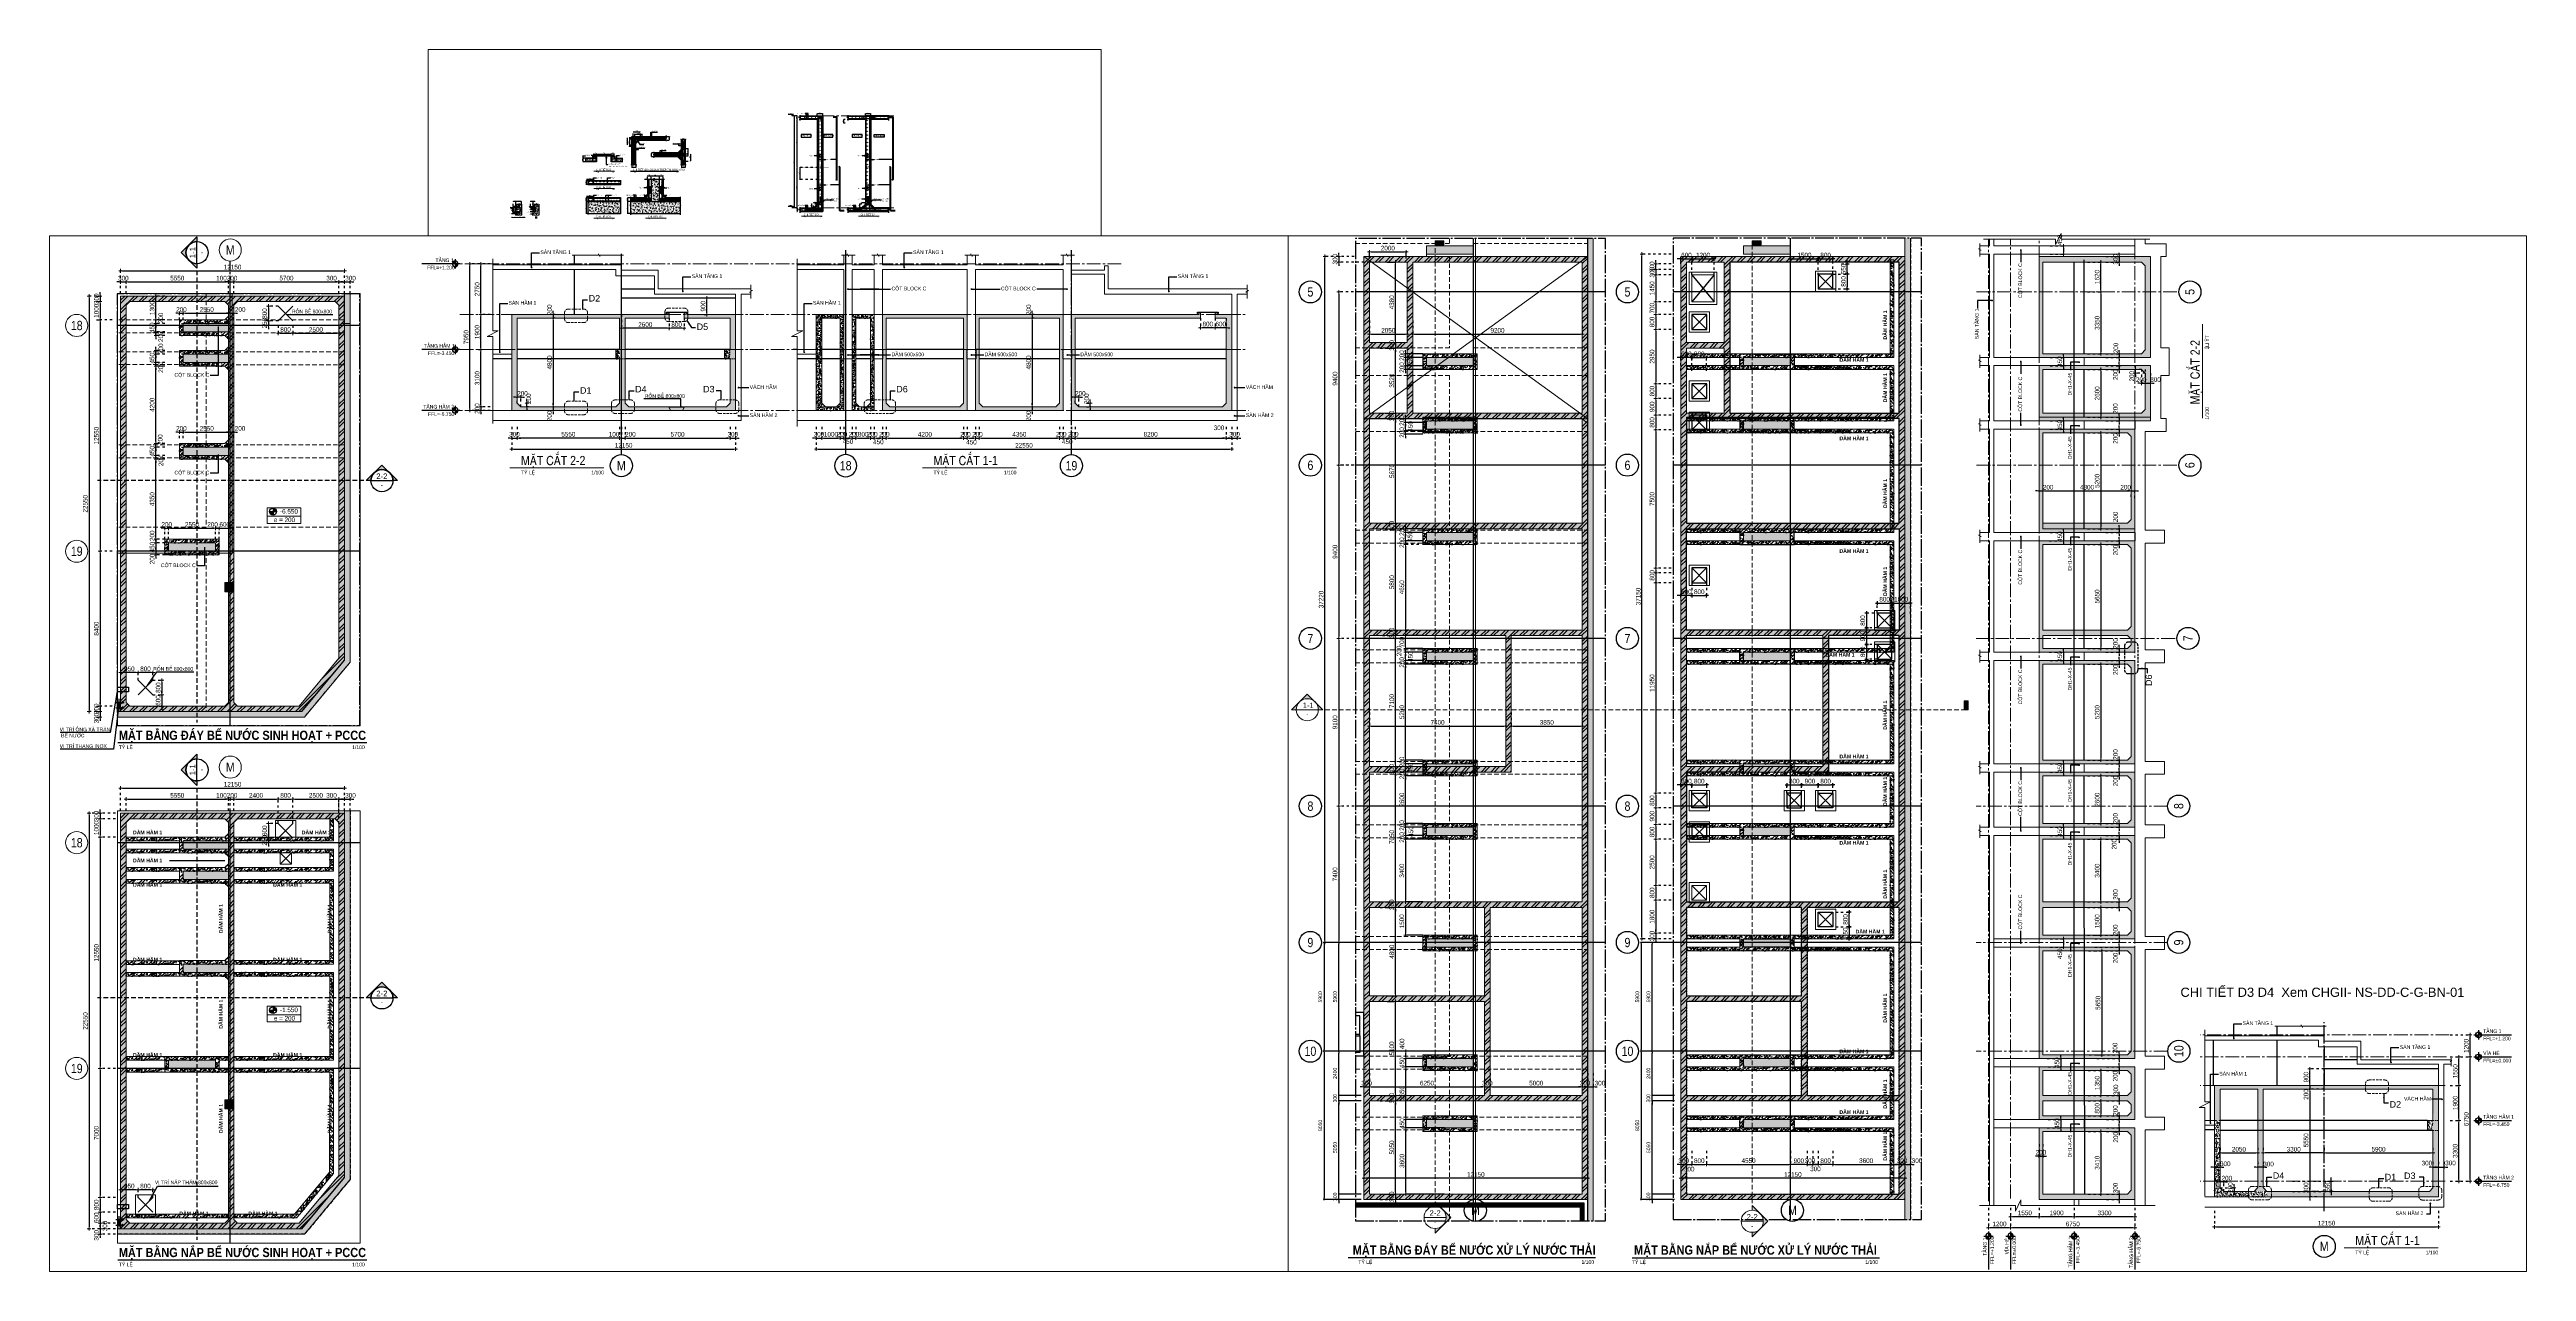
# Model space of a CAD drawing. Header units: millimetres. Extents: x -3021235 to -2791292, y 574414 to 656108.
# Drawn here: x -3021235 to -2886835, y 583608 to 649915 of the extents above; entities that cross this region are included whole.
import ezdxf
from ezdxf import colors
from ezdxf.entities.mleader import LeaderData, LeaderLine
from ezdxf.enums import TextEntityAlignment as Align
from ezdxf.math import Vec2, Vec3
from ezdxf.xclip import XClip

# ---------------------------------------------------------------- set-up
doc = ezdxf.new("R2010")
doc.units = ezdxf.units.MM
doc.header["$LTSCALE"] = 100
doc.header["$MEASUREMENT"] = 0
for name, pattern in [('$0$HIDDEN', [0.375, 0.25, -0.125]), ('A14-Chi Tiet Be Nuoc SH+PCCC$0$$0$HIDDEN', [0.375, 0.25, -0.125]), ('A14-Chi Tiet Be Nuoc SH+PCCC$0$Grid Line 200$0$Center101', [13, 10, -1, 1, -1]), ('A14-Chi Tiet Be Nuoc SH+PCCC$0$HTT Center', [13, 10, -1, 1, -1]), ('A14-Chi Tiet Be Nuoc SH+PCCC$0$HTT Hidden 10.5', [1.5, 1, -0.5]), ('A8-Chi tiet ramp doc$0$Grid Level$0$Center101', [13, 10, -1, 1, -1]), ('ACAD_ISO07W100', [3, 0, -3]), ('CENTER2', [1.125, 0.75, -0.125, 0.125, -0.125]), ('CHG_XX_Cot_Ham 1$0$$AUDIT_BAD_LTYPE3', [0]), ('CHG_XX_Cot_Ham 1$0$MB Ham 2$0$Core 1A$0$Hidden10.5', [1.5, 1, -0.5]), ('CHG_XX_Cot_Ham 1$0$MB_Luoi truc$0$Center101', [13, 10, -1, 1, -1]), ('CHG_XX_Cot_Ham 1$0$MB_Luoi truc$0$HTT Hidden 21', [3, 2, -1]), ('CHG_XX_Cot_Ham 2$0$$AUDIT_BAD_LTYPE3', [0]), ('CHG_XX_Cot_Ham 2$0$MB_Luoi truc$0$HTT Hidden 21', [3, 2, -1]), ('CHG_XX_Damsan_Ham 1$0$CENTER', [2, 1.25, -0.25, 0.25, -0.25]), ('CHG_XX_Damsan_Ham 2$0$CHG_XX_Damsan_Ham 2$0$HIDDEN', [0.375, 0.25, -0.125]), ('CHG_XX_Damsan_Ham 2$0$MB Ham 2$0$HIDDEN', [0.375, 0.25, -0.125]), ('CHG_XX_Damsan_Ham 2$0$MB Ham 2$0$Hidden21', [3, 2, -1]), ('CHG_XX_Damsan_Ham 2$0$Tầng hầm 2$0$Core 1A$0$Hidden10.5', [1.5, 1, -0.5]), ('CHG_XX_Luoi truc$0$MB_Luoi truc$0$Center101', [13, 10, -1, 1, -1]), ('DASHDOT', [1, 0.5, -0.25, 0, -0.25]), ('DIVIDE2', [0.625, 0.25, -0.125, 0, -0.125, 0, -0.125]), ('HIDDEN', [0.375, 0.25, -0.125]), ('HIDDEN5', [2.8375, 1.25, -1.5875]), ('MB Ham 2$0$COLD_WATER', [10.5, 6.5, -2, 0, -2])]:
    doc.linetypes.add(name, pattern=pattern)
doc.layers.get('0').update_dxf_attribs({"lineweight": 9})
doc.layers.get('Defpoints').update_dxf_attribs({"color": 254, "lineweight": 0})
for name, color, linetype, lineweight in [('$0$DBAO', 3, 'Continuous', 13), ('$0$TTP-TEXT', 30, 'Continuous', 5), ("'S_Concrete_Cont_2 Normal", 2, 'Continuous', 25), ("'S_General_Dim_1", 1, 'Continuous', 18), ("'S_General_Divide_1 Thin", 1, 'DIVIDE2', 18), ("'S_General_Divide_3 Intermediate", 3, 'DIVIDE2', 40), ("'S_General_Hatch_8", 252, 'Continuous', 9), ("'S_General_Text_2_Normal", 2, 'Continuous', 25), ("'S_General_Text_3_Member name", 3, 'Continuous', 35), ("'S_General_Text_6_Title", 6, 'Continuous', 50), ("'S_Reinfor_Cont_3_Stirrup", 3, 'Continuous', 35), ("'S_Reinfor_Cont_4_Foundation", 4, 'Continuous', 40), ("'S_Reinfor_Cont_4_Slab", 4, 'Continuous', 40), ('Ap0103_level', 203, 'Continuous', 25), ('CENTER', 8, 'CENTER2', 5), ('CHG_XX_Cot_Ham 1$0$Ap0302_PC', 150, 'Continuous', 9), ('CHG_XX_Cot_Ham 1$0$Ap0302_PC @ 1', 150, 'Continuous', 9), ('CHG_XX_Cot_Ham 1$0$Ap0302_PC @ 150', 150, 'Continuous', 9), ('CHG_XX_Cot_Ham 1$0$Ap0311_H', 8, 'Continuous', 15), ('CHG_XX_Cot_Ham 1$0$KTV', 47, 'Continuous', 9), ('CHG_XX_Cot_Ham 1$0$MB_Luoi truc$0$Dim 300', 1, 'Continuous', 5), ('CHG_XX_Cot_Ham 1$0$MB_Luoi truc$0$Grid Line', 251, 'CHG_XX_Cot_Ham 1$0$MB_Luoi truc$0$Center101', 9), ('CHG_XX_Cot_Ham 1$0$NS-DuongBao', 3, 'Continuous', 18), ('CHG_XX_Cot_Ham 1$0$S_Concrete_Cont_2 Normal', 2, 'Continuous', 13), ('CHG_XX_Cot_Ham 1$0$Start hatch', 8, 'Continuous', 25), ('CHG_XX_Cot_Ham 1$0$Start net bao', 3, 'Continuous', 18), ('CHG_XX_Cot_Ham 2$0$COT', 5, 'Continuous', 13), ('CHG_XX_Cot_Ham 2$0$MB_Luoi truc$0$Dim 300', 1, 'Continuous', 5), ('CHG_XX_Cot_Ham 2$0$NS-DuongBao', 3, 'Continuous', 18), ('CHG_XX_Cot_Ham 2$0$NS-Hatch', 8, 'Continuous', 25), ('CHG_XX_Cot_Ham 2$0$NS-Pier-H2', 150, 'Continuous', 13), ('CHG_XX_Cot_Ham 2$0$NS-Pier-H2 @ 1', 150, 'Continuous', 13), ('CHG_XX_Cot_Ham 2$0$NS-Pier-H2 @ 150', 150, 'Continuous', 13), ('CHG_XX_Damsan_Ham 1$0$CHUNHO', 7, 'CHG_XX_Damsan_Ham 1$0$CENTER', 13), ('CHG_XX_Damsan_Ham 1$0$CHUTO', 51, 'Continuous', 15), ('CHG_XX_Damsan_Ham 1$0$DBAO', 3, 'Continuous', 13), ('CHG_XX_Damsan_Ham 1$0$DGIONG', 4, 'Continuous', 13), ('CHG_XX_Damsan_Ham 1$0$DTE-MEP-H-SLAB TEXT', 3, 'Continuous', 0), ('CHG_XX_Damsan_Ham 1$0$HATCH', 8, 'Continuous', 9), ('CHG_XX_Damsan_Ham 1$0$MB Ham 1$0$Ghi chu ban ve', 3, 'Continuous', 20), ('CHG_XX_Damsan_Ham 1$0$MB Ham 1$0$Net Thay khac', 30, 'Continuous', 15), ('CHG_XX_Damsan_Ham 1$0$Star Lo Mo', 5, 'Continuous', 13), ('CHG_XX_Damsan_Ham 1$0$Start hatch', 8, 'Continuous', 25), ('CHG_XX_Damsan_Ham 1$0$Start net bao', 3, 'Continuous', 18), ('CHG_XX_Damsan_Ham 1$0$tam cap ram', 8, 'Continuous', 5), ("CHG_XX_Damsan_Ham 2$0$CHG_XX_Damsan_Ham 2$0$'S_General_Hidden_1 Thin", 1, 'CHG_XX_Damsan_Ham 2$0$CHG_XX_Damsan_Ham 2$0$HIDDEN', 18), ('CHG_XX_Damsan_Ham 2$0$CHG_XX_Damsan_Ham 2$0$CHG_XX_Damsan_Ham 2$0$DBAO', 3, 'Continuous', 13), ('CHG_XX_Damsan_Ham 2$0$CHG_XX_Damsan_Ham 2$0$CHG_XX_Damsan_Ham 2$0$HATCH', 154, 'Continuous', 9), ('CHG_XX_Damsan_Ham 2$0$CHG_XX_Damsan_Ham 2$0$CHG_XX_Damsan_Ham 2$0$Start lo mo', 3, 'Continuous', 15), ('CHG_XX_Damsan_Ham 2$0$CHG_XX_Damsan_Ham 2$0$CHG_XX_Damsan_Ham 2$0$Start net bao', 3, 'Continuous', 18), ('CHG_XX_Damsan_Ham 2$0$CHG_XX_Damsan_Ham 2$0$DBAO', 3, 'Continuous', 13), ('CHG_XX_Damsan_Ham 2$0$CHG_XX_Damsan_Ham 2$0$DTE-MEP-H-SLAB TEXT', 3, 'Continuous', 0), ('CHG_XX_Damsan_Ham 2$0$CHG_XX_Damsan_Ham 2$0$HATCH', 154, 'Continuous', 9), ('CHG_XX_Damsan_Ham 2$0$CHG_XX_Damsan_Ham 2$0$KTV', 47, 'Continuous', 9), ('CHG_XX_Damsan_Ham 2$0$CHG_XX_Damsan_Ham 2$0$mach ngung thi cong', 6, 'Continuous', 13), ('CHG_XX_Damsan_Ham 2$0$CHG_XX_Damsan_Ham 2$0$Start hatch', 8, 'Continuous', 25), ('CHG_XX_Damsan_Ham 2$0$CHG_XX_Damsan_Ham 2$0$Start hatch @ 1', 8, 'Continuous', 25), ('CHG_XX_Damsan_Ham 2$0$CHG_XX_Damsan_Ham 2$0$Start lo mo', 3, 'Continuous', 15), ('CHG_XX_Damsan_Ham 2$0$CHG_XX_Damsan_Ham 2$0$Start net bao', 3, 'Continuous', 18), ('CHG_XX_Damsan_Ham 2$0$CHG_XX_Damsan_Ham 2$0$Start vach', 6, 'Continuous', 25), ('CHG_XX_Damsan_Ham 2$0$DTE-MEP-H-SLAB TEXT', 3, 'Continuous', 0), ('CHG_XX_Damsan_Ham 2$0$HATCH', 154, 'Continuous', 9), ('CHG_XX_Damsan_Ham 2$0$KTV', 47, 'Continuous', 9), ('CHG_XX_Damsan_Ham 2$0$Start hatch', 8, 'Continuous', 25), ('CHG_XX_Damsan_Ham 2$0$Start vach', 6, 'Continuous', 25), ('CHG_XX_Damsan_Ham 2$0$tam cap ram', 8, 'Continuous', 5), ('DMo', 9, 'HIDDEN', 9), ('Ghi chu ban ve', 3, 'Continuous', 20), ('S_ConcGN-1H1_L', 1, 'HIDDEN', 18), ('S_ConcGN-VW2_L', 2, 'Continuous', 25), ('S_Concrete_Cont_2 Normal', 2, 'Continuous', 13), ('S_Concrete_Hatch_252', 252, 'Continuous', 25), ('S_Reinfor--4_L', 4, 'Continuous', 50), ('Wall Hatch', 2, 'Continuous', 30), ('X_General1D1_L', 1, 'DASHDOT', 18), ('X_Text-25---_T_Leader', 1, 'Continuous', 15)]:
    doc.layers.add(name, color=color, linetype=linetype, lineweight=lineweight)
for name, color, linetype in [('$0$GHI CHU', 7, 'Continuous'), ('A-Site_Traffic', 2, 'Continuous'), ('A14-Chi Tiet Be Nuoc SH+PCCC$0$Cement plaster - Vua xi mang', 252, 'Continuous'), ('A14-Chi Tiet Be Nuoc SH+PCCC$0$CHI TIET RAMP DOC$0$Title Line', 24, 'Continuous'), ('A14-Chi Tiet Be Nuoc SH+PCCC$0$CHI TIET RAMP DOC$0$Title Text', 1, 'Continuous'), ('A14-Chi Tiet Be Nuoc SH+PCCC$0$Concrete Line', 6, 'Continuous'), ('A14-Chi Tiet Be Nuoc SH+PCCC$0$Ghi chu ban ve', 3, 'Continuous'), ('A14-Chi Tiet Be Nuoc SH+PCCC$0$Grid Line 200$0$Grid Line', 251, 'A14-Chi Tiet Be Nuoc SH+PCCC$0$Grid Line 200$0$Center101'), ('A14-Chi Tiet Be Nuoc SH+PCCC$0$Hatch vat lieu', 252, 'Continuous'), ('A14-Chi Tiet Be Nuoc SH+PCCC$0$Ky hieu Truc', 1, 'Continuous'), ('A14-Chi Tiet Be Nuoc SH+PCCC$0$Lat san', 5, 'Continuous'), ('A14-Chi Tiet Be Nuoc SH+PCCC$0$Level', 94, 'Continuous'), ('A14-Chi Tiet Be Nuoc SH+PCCC$0$Luoi Truc', 251, 'A14-Chi Tiet Be Nuoc SH+PCCC$0$HTT Center'), ('A14-Chi Tiet Be Nuoc SH+PCCC$0$Net Thay khac', 30, 'Continuous'), ('A14-Chi Tiet Be Nuoc SH+PCCC$0$Net thay Tuong', 3, 'Continuous'), ('A14-Chi Tiet Be Nuoc SH+PCCC$0$Podium Level', 94, 'Continuous'), ('A8-Chi tiet ramp doc$0$Grid Level$0$Podium Grid Line', 251, 'A8-Chi tiet ramp doc$0$Grid Level$0$Center101'), ('CHG_XX_Cot_Ham 1$0$$AUDIT_BAD_LAYER1', 7, 'Continuous'), ('CHG_XX_Cot_Ham 1$0$MB Ham 2$0$Concrete Line', 6, 'Continuous'), ('CHG_XX_Cot_Ham 1$0$MB Ham 2$0$Opening Hidden', 154, 'CHG_XX_Cot_Ham 1$0$MB Ham 2$0$Core 1A$0$Hidden10.5'), ('CHG_XX_Cot_Ham 1$0$MB_Cot ham$0$Concrete Line', 6, 'Continuous'), ('CHG_XX_Cot_Ham 1$0$mb_cot tang 1-3$0$Concrete Line', 6, 'Continuous'), ('CHG_XX_Cot_Ham 1$0$TAM', 7, 'Continuous'), ('CHG_XX_Cot_Ham 2$0$mb_cot tang 1-3$0$Concrete Line', 6, 'Continuous'), ('CHG_XX_Damsan_Ham 1$0$MB Ham 1$0$Staircase', 30, 'Continuous'), ('CHG_XX_Damsan_Ham 1$0$MB Ham 1$0$Staircase Direction', 32, 'Continuous'), ("CHG_XX_Damsan_Ham 2$0$CHG_XX_Damsan_Ham 2$0$'S_General_Hatch_8", 8, 'Continuous'), ('CHG_XX_Damsan_Ham 2$0$CHG_XX_Damsan_Ham 2$0$MEP-00-GENERAL-35', 2, 'Continuous'), ('CHG_XX_Damsan_Ham 2$0$DTE-MEP-REVISION-1', 2, 'Continuous'), ('CHG_XX_Damsan_Ham 2$0$MB Ham 2$0$Staircase', 30, 'Continuous'), ('CHG_XX_Damsan_Ham 2$0$MB Ham 2$0$Staircase Hidden', 34, 'CHG_XX_Damsan_Ham 2$0$MB Ham 2$0$Hidden21'), ('CHG_XX_Damsan_Ham 2$0$MEP-00-GENERAL-35', 2, 'Continuous'), ('CHG_XX_Damsan_Ham 2$0$Tầng hầm 2$0$Opening Hidden', 8, 'CHG_XX_Damsan_Ham 2$0$Tầng hầm 2$0$Core 1A$0$Hidden10.5'), ('CHG_XX_Luoi truc$0$Grid', 34, 'Continuous'), ('CHG_XX_Luoi truc$0$Grid Line', 251, 'CHG_XX_Luoi truc$0$MB_Luoi truc$0$Center101'), ('ChuNho', 7, 'Continuous'), ('DBao', 102, 'Continuous'), ('DGiong', 7, 'Continuous'), ('Dim', 14, 'Continuous'), ('Dim 100', 14, 'Continuous'), ('KTH', 7, 'Continuous'), ('Ky hieu Truc', 1, 'Continuous'), ('MB Ham 2$0$MEP-H-N-CWATR-50CW', 3, 'MB Ham 2$0$COLD_WATER'), ('Podium Level', 94, 'Continuous'), ('Rebar', 4, 'Continuous')]:
    doc.layers.add(name, color=color, linetype=linetype)
for name, color, linetype, lineweight, plot in [('CHG_XX_Cot_Ham 2$0$NS-Column-H2', 90, 'Continuous', 13, False), ('CHG_XX_Cot_Ham 2$0$NS-Column-H2 @ 1', 90, 'Continuous', 13, False), ('CHG_XX_Cot_Ham 2$0$NS-Column-H2 @ 150', 90, 'Continuous', 13, False)]:
    doc.layers.add(name, color=color, linetype=linetype, lineweight=lineweight, plot=plot)
doc.styles.add('$0$Title Block Bold', font='VHELVEB_0.TTF')
doc.styles.add('$0$TTP-HelCon', font='VHELVCN_0.TTF')
doc.styles.add('09 Wall details$0$RH_Arial', font='arial.ttf')
doc.styles.add('A14-Chi Tiet Be Nuoc SH+PCCC$0$$0$Title Block Bold', font='VHELVEB_0.TTF')
doc.styles.add('A14-Chi Tiet Be Nuoc SH+PCCC$0$CHI TIET RAMP DOC$0$VNI-HelveC', font='VHELVCN_0.TTF')
doc.styles.add('A14-Chi Tiet Be Nuoc SH+PCCC$0$CHI TIET RAMP DOC$0$VNI-HelveCB', font='VHELVCB_0.TTF')
doc.styles.add('A14-Chi Tiet Be Nuoc SH+PCCC$0$Grid Line 200$0$VNI-HelveCB', font='VHELVCB_0.TTF')
doc.styles.add('A14-Chi Tiet Be Nuoc SH+PCCC$0$VNI-HelveC', font='VHELVCN_0.TTF')
doc.styles.add('Ap_vn_vni.shx', font='vn_vni.shx', dxfattribs={"width": 0.8})
doc.styles.add('ARIAL', font='ARIALN.TTF')
doc.styles.add('Arial_C', font='arial.ttf')
doc.styles.add('ArialB', font='arialbd.ttf')
doc.styles.add('CHG_XX_Cot_Ham 1$0$MB_Luoi truc$0$Arial_C', font='arial.ttf')
doc.styles.add('CHG_XX_Cot_Ham 2$0$MB_Luoi truc$0$Arial_C', font='arial.ttf')
doc.styles.add('CHG_XX_Damsan_Ham 1$0$MB Ham 1$0$DTE-VN', font='vn_vni.shx', dxfattribs={"width": 0.6})
doc.styles.add('CHG_XX_Damsan_Ham 1$0$MB Ham 1$0$VNI-HelveC', font='VHELVCN_0.TTF')
doc.styles.add('CHG_XX_Damsan_Ham 1$0$Star-HelCon', font='VHELVCN_0.TTF')
doc.styles.add('CHG_XX_Luoi truc$0$MB_Luoi truc$0$Grid A-F$0$VNI-HelveCB', font='VHELVCB_0.TTF')
doc.styles.add('Chi Tiet Ramp DD$0$VNI-HelveC', font='VHELVCN_0.TTF')
doc.styles.add('CHU GHI CHU', font='arial.ttf', dxfattribs={"height": 200})
doc.styles.add('DISOCP', font='disocp.shx')
doc.styles.add('Grid Line 200$0$VNI-HelveCB', font='VHELVCB_0.TTF')
doc.styles.add('ISOCP', font='isocp.shx')
doc.styles.get("Standard").update_dxf_attribs({"font": 'arial.ttf'})
doc.styles.add('VNI-HelveC', font='VHELVCN_0.TTF')
doc.linetypes.add('STORT_1', pattern='A,2.942145,["/",Standard,S=1.223936,R=0,X=0,Y=-0.061716],0.184004,-0.298934,["\\",Standard,S=1.223936,R=0,X=0,Y=-0.061716],-0.490795,["\\",Standard,S=1.223936,R=0,X=0,Y=-1.164055],-0.494372,["/",Standard,S=1.223936,R=0,X=0,Y=-1.164055],-0.673198,3.185871', length=8.269319)
doc.dimstyles.new('CHG_XX_Cot_Ham 1$0$MB_Luoi truc$0$Dim 300 (A1-A2)', dxfattribs={"dimscale": 300, "dimtxt": 2, "dimasz": 0.7, "dimexe": 0, "dimexo": 1, "dimgap": 1, "dimtad": 1, "dimdec": 0, "dimzin": 12, "dimdsep": 46, "dimtxsty": 'CHG_XX_Cot_Ham 1$0$MB_Luoi truc$0$Arial_C', "dimblk": 'CHG_XX_Cot_Ham 1$0$MB_Luoi truc$0$_Dot', "dimcen": 1, "dimclrd": 256, "dimclre": 256, "dimclrt": 3, "dimadec": 0, "dimazin": 0, "dimtfac": 1, "dimtdec": 0, "dimtix": 1, "dimtmove": 2, "dimatfit": 3, "dimldrblk": 'CHG_XX_Cot_Ham 1$0$MB_Luoi truc$0$HTT Arrow 30', "dimfxl": 1, "dimtolj": 1, "dimtzin": 0, "dimarcsym": 0})
doc.dimstyles.new('CHG_XX_Cot_Ham 2$0$MB_Luoi truc$0$Dim 300 (A1-A2)', dxfattribs={"dimscale": 300, "dimtxt": 2, "dimasz": 0.7, "dimexe": 0, "dimexo": 1, "dimgap": 1, "dimtad": 1, "dimdec": 0, "dimzin": 12, "dimdsep": 46, "dimtxsty": 'CHG_XX_Cot_Ham 2$0$MB_Luoi truc$0$Arial_C', "dimblk": 'CHG_XX_Cot_Ham 2$0$MB_Luoi truc$0$_Dot', "dimcen": 1, "dimclrd": 256, "dimclre": 256, "dimclrt": 3, "dimadec": 0, "dimazin": 0, "dimtfac": 1, "dimtdec": 0, "dimtix": 1, "dimtmove": 2, "dimatfit": 3, "dimldrblk": 'CHG_XX_Cot_Ham 2$0$MB_Luoi truc$0$HTT Arrow 30', "dimfxl": 1, "dimtolj": 1, "dimtzin": 0, "dimarcsym": 0})
doc.dimstyles.new('DIM 100', dxfattribs={"dimscale": 100, "dimtxt": 2, "dimasz": 1, "dimexe": 0, "dimexo": 1, "dimgap": 1, "dimtad": 1, "dimdec": 0, "dimzin": 12, "dimdsep": 46, "dimtxsty": 'Chi Tiet Ramp DD$0$VNI-HelveC', "dimblk": 'Chi Tiet Ramp DD$0$_Dot', "dimcen": 1, "dimclrd": 256, "dimclre": 256, "dimclrt": 3, "dimadec": 0, "dimazin": 0, "dimtfac": 1, "dimtdec": 0, "dimtix": 1, "dimtmove": 2, "dimatfit": 3, "dimldrblk": 'Chi Tiet Ramp DD$0$HTT Arrow 30', "dimfxl": 0, "dimtolj": 1, "dimtzin": 0, "dimarcsym": 0})
doc.dimstyles.new('DIM 20', dxfattribs={"dimscale": 20, "dimtxt": 2, "dimasz": 1, "dimexe": 0, "dimexo": 1, "dimgap": 1, "dimtad": 1, "dimdec": 0, "dimzin": 12, "dimdsep": 46, "dimtxsty": 'Chi Tiet Ramp DD$0$VNI-HelveC', "dimblk": 'Chi Tiet Ramp DD$0$_Dot', "dimcen": 1, "dimclrd": 256, "dimclre": 256, "dimclrt": 3, "dimadec": 0, "dimazin": 0, "dimtfac": 1, "dimtdec": 0, "dimtix": 1, "dimtmove": 2, "dimatfit": 3, "dimldrblk": 'Chi Tiet Ramp DD$0$HTT Arrow 30', "dimfxl": 3.5, "dimtolj": 1, "dimtzin": 0, "dimarcsym": 0})
doc.dimstyles.new('RHE_10', dxfattribs={"dimscale": 10, "dimtxt": 2.5, "dimasz": 1, "dimexe": 0, "dimexo": 0, "dimgap": 0.75, "dimtad": 1, "dimdec": 0, "dimzin": 9, "dimdsep": 46, "dimtxsty": 'ISOCP', "dimblk1": 'DIMDOT', "dimblk2": 'DIMDOT', "dimsah": 1, "dimcen": 2, "dimdle": 3, "dimclre": 8, "dimclrt": 2, "dimadec": 0, "dimazin": 0, "dimtfac": 1, "dimtdec": 0, "dimtix": 1, "dimtmove": 2, "dimatfit": 3, "dimldrblk": 'DIMPIJL', "dimfxl": 1, "dimtvp": 1.8, "dimtolj": 1, "dimtzin": 0, "dimarcsym": 0})
doc.dimstyles.new('RHE_100', dxfattribs={"dimscale": 100, "dimtxt": 2.5, "dimasz": 1, "dimexe": 0, "dimexo": 0, "dimgap": 0.75, "dimtad": 1, "dimdec": 0, "dimrnd": 10, "dimzin": 9, "dimdsep": 46, "dimtxsty": 'ARIAL', "dimblk1": 'DIMDOT', "dimblk2": 'DIMDOT', "dimsah": 1, "dimcen": 2, "dimdle": 3, "dimclre": 8, "dimclrt": 2, "dimadec": 0, "dimazin": 0, "dimtfac": 1, "dimtdec": 0, "dimtix": 1, "dimtmove": 2, "dimatfit": 3, "dimldrblk": 'DIMPIJL', "dimfxl": 1, "dimtvp": 1.8, "dimtolj": 1, "dimtzin": 0, "dimarcsym": 0})
doc.dimstyles.new('RHE_10a', dxfattribs={"dimscale": 10, "dimtxt": 2.5, "dimasz": 1, "dimexe": 0, "dimexo": 0, "dimgap": 0.75, "dimtad": 1, "dimdec": 0, "dimrnd": 5, "dimzin": 9, "dimdsep": 46, "dimtxsty": 'Standard', "dimblk1": 'DIMDOT', "dimblk2": 'DIMDOT', "dimsah": 1, "dimcen": 2, "dimdle": 3, "dimclre": 8, "dimclrt": 2, "dimadec": 0, "dimazin": 0, "dimtfac": 1, "dimtdec": 0, "dimtix": 1, "dimtmove": 2, "dimatfit": 3, "dimldrblk": 'DIMPIJL', "dimfxl": 1, "dimtvp": 1.8, "dimtolj": 1, "dimtzin": 0, "dimarcsym": 0})
doc.dimstyles.new('RHE_20', dxfattribs={"dimscale": 20, "dimtxt": 2.5, "dimasz": 1, "dimexe": 0, "dimexo": 0, "dimgap": 0.75, "dimtad": 1, "dimdec": 0, "dimzin": 9, "dimdsep": 46, "dimtxsty": 'ARIAL', "dimblk1": 'DIMDOT', "dimblk2": 'DIMDOT', "dimsah": 1, "dimcen": 2, "dimdle": 3, "dimclre": 8, "dimclrt": 2, "dimadec": 0, "dimazin": 0, "dimtfac": 1, "dimtdec": 0, "dimtix": 1, "dimtmove": 2, "dimatfit": 3, "dimldrblk": 'DIMPIJL', "dimfxl": 1, "dimtvp": 1.8, "dimtolj": 1, "dimtzin": 0, "dimarcsym": 0})
doc.dimstyles.new('RHE_20$0', dxfattribs={"dimscale": 20, "dimtxt": 2.5, "dimasz": 1, "dimexe": 1, "dimexo": 0, "dimgap": 0.75, "dimtad": 1, "dimdec": 0, "dimrnd": 5, "dimzin": 9, "dimdsep": 46, "dimtxsty": 'Standard', "dimblk": 'DOT', "dimcen": 2, "dimdle": 3, "dimclre": 8, "dimclrt": 2, "dimadec": 0, "dimazin": 0, "dimtfac": 1, "dimtdec": 0, "dimtix": 1, "dimtmove": 1, "dimatfit": 3, "dimldrblk": 'DOT', "dimfxl": 1, "dimtvp": 1.8, "dimtolj": 1, "dimtzin": 0, "dimarcsym": 1})
pattern_1 = [(45, (-2489668.38, 817754.12), (-88.3883476, 88.3883476), [])]
pattern_2 = [(50, (-2213769.43, 588216.8), (358.63009, -31.376067), [37.5, -412.5]), (355, (-2213769.43, 588216.8), (-69.375667, 376.096067), [30, -330]), (100.451444, (-2213739.55, 588214.2), (289.254423, 344.719995), [31.870096, -350.571056]), (46.1842, (-2213769.43, 588316.8), (533.620665, -82.75964), [56.25, -618.75]), (96.635635, (-2213724.97, 588309.9), (467.33097, 487.0593), [47.80517, -525.85688]), (351.184164, (-2213769.43, 588316.8), (467.33097, 487.0593), [45, -495]), (21, (-2213719.43, 588291.8), (298.453526, -201.309445), [37.5, -412.5]), (326, (-2213719.43, 588291.8), (121.657666, 362.57502), [30, -330]), (71.451445, (-2213694.56, 588275.03), (420.11119, 161.265576), [31.870095, -350.571056]), (37.5, (-2213769.43, 588216.81), (6.079928, 166.446927), [0, -326, 0, -335, 0, -331.25]), (7.5, (-2213769.43, 588216.81), (131.534769, 197.205856), [0, -191, 0, -318.5, 0, -126.25]), (327.5, (-2213880.93, 588216.81), (266.911218, -11.277436), [0, -125, 0, -390, 0, -517.5]), (317.5, (-2213930.93, 588216.8), (291.593085, 50.052491), [0, -162.5, 0, -259, 0, -367.5])]
pattern_3 = [(45, (-2213769.43, 588216.8), (-265.165043, 265.165043), []), (45, (-2213592.66, 588216.8), (-265.165043, 265.165043), [])]
pattern_4 = [(50, (-50, -50), (358.6301, -31.37607), [37.5, -412.5]), (355, (-50, -50), (-69.3757, 376.0961), [30, -330]), (100.45144, (-20.1, -52.6), (289.2544, 344.72), [31.8701, -350.57106]), (46.1842, (-50, 50), (533.6207, -82.7596), [56.25, -618.75]), (96.63564, (-5.53, 43.1), (467.331, 487.0593), [47.8052, -525.8569]), (351.18416, (-50, 50), (467.331, 487.0593), [45, -495]), (21, (0, 25), (298.4535, -201.30945), [37.5, -412.5]), (326, (0, 25), (121.6577, 362.575), [30, -330]), (71.45144, (24.87, 8.22), (420.1112, 161.2656), [31.8701, -350.57106]), (37.5, (-50, -50), (6.07993, 166.44693), [0, -326, 0, -335, 0, -331.25]), (7.5, (-50, -50), (131.53477, 197.20586), [0, -191, 0, -318.5, 0, -126.25]), (327.5, (-161.5, -50), (266.91122, -11.27744), [0, -125, 0, -390, 0, -517.5]), (317.5, (-211.5, -50), (291.5931, 50.0525), [0, -162.5, 0, -259, 0, -367.5])]
pattern_5 = [(45, (273994.73, -7150), (-44.194174, 44.194174), []), (135, (273994.73, -7150), (-44.194174, -44.194174), [])]
pattern_6 = [(45, (273994.73, -8650), (-44.194174, 44.194174), []), (135, (273994.73, -8650), (-44.194174, -44.194174), [])]
pattern_7 = [(45, (170555.19, -8650), (-44.194174, 44.194174), []), (135, (170555.19, -8650), (-44.194174, -44.194174), [])]
pattern_8 = [(90, (2200, 2550), (-250, 2e-14), [])]
pattern_9 = [(50, (18977.46, 33422.75), (236.69586, -20.708205), [24.75, -272.25]), (355, (18977.46, 33422.75), (-45.78794, 248.223404), [19.8, -217.8]), (100.4514445, (18997.19, 33421.03), (190.90792, 227.515197), [21.034263, -231.376897]), (46.1842, (18977.46, 33488.75), (352.18964, -54.621363), [37.125, -408.375]), (96.635635, (19006.8, 33484.2), (308.438442, 321.45914), [31.551413, -347.06554]), (351.184164, (18977.46, 33488.75), (308.43844, 321.45914), [29.7, -326.7]), (21, (19010.46, 33472.25), (196.979327, -132.864234), [24.75, -272.25]), (326, (19010.46, 33472.25), (80.29406, 239.299515), [19.8, -217.8]), (71.451445, (19026.88, 33461.18), (277.273384, 106.43528), [21.034263, -231.376897]), (37.5, (18977.46, 33422.75), (4.0127523, 109.8549718), [0, -215.16, 0, -221.1, 0, -218.625]), (7.5, (18977.46, 33422.75), (86.8129474, 130.155865), [0, -126.06, 0, -210.21, 0, -83.325]), (327.5, (18903.87, 33422.75), (176.161404, -7.4431077), [0, -82.5, 0, -257.4, 0, -341.55]), (317.5, (18870.87, 33422.75), (192.451436, 33.034644), [0, -107.25, 0, -170.94, 0, -242.55])]
pattern_10 = [(50, (15479.66, 33422.75), (236.69586, -20.708205), [24.75, -272.25]), (355, (15479.66, 33422.75), (-45.78794, 248.223404), [19.8, -217.8]), (100.4514445, (15499.38, 33421.03), (190.90792, 227.515197), [21.034263, -231.376897]), (46.1842, (15479.66, 33488.75), (352.18964, -54.621363), [37.125, -408.375]), (96.635635, (15509, 33484.2), (308.438442, 321.45914), [31.551413, -347.06554]), (351.184164, (15479.66, 33488.75), (308.43844, 321.45914), [29.7, -326.7]), (21, (15512.66, 33472.25), (196.979327, -132.864234), [24.75, -272.25]), (326, (15512.66, 33472.25), (80.29406, 239.299515), [19.8, -217.8]), (71.451445, (15529.07, 33461.18), (277.273384, 106.43528), [21.034263, -231.376897]), (37.5, (15479.66, 33422.75), (4.0127523, 109.8549718), [0, -215.16, 0, -221.1, 0, -218.625]), (7.5, (15479.66, 33422.75), (86.8129474, 130.155865), [0, -126.06, 0, -210.21, 0, -83.325]), (327.5, (15406.07, 33422.75), (176.161404, -7.4431077), [0, -82.5, 0, -257.4, 0, -341.55]), (317.5, (15373.07, 33422.75), (192.451436, 33.034644), [0, -107.25, 0, -170.94, 0, -242.55])]
pattern_11 = [(50, (44567.98, 7317.07), (236.69586, -20.708205), [24.75, -272.25]), (355, (44567.98, 7317.07), (-45.78794, 248.223404), [19.8, -217.8]), (100.4514445, (44587.7, 7315.34), (190.90792, 227.515197), [21.034263, -231.376897]), (46.1842, (44567.98, 7383.07), (352.18964, -54.621363), [37.125, -408.375]), (96.635635, (44597.33, 7378.5), (308.438442, 321.45914), [31.551413, -347.06554]), (351.184164, (44567.98, 7383.07), (308.43844, 321.45914), [29.7, -326.7]), (21, (44600.98, 7366.57), (196.979327, -132.864234), [24.75, -272.25]), (326, (44600.98, 7366.57), (80.29406, 239.299515), [19.8, -217.8]), (71.451445, (44617.4, 7355.5), (277.273384, 106.43528), [21.034263, -231.376897]), (37.5, (44567.98, 7317.07), (4.0127523, 109.8549718), [0, -215.16, 0, -221.1, 0, -218.625]), (7.5, (44567.98, 7317.07), (86.8129474, 130.155865), [0, -126.06, 0, -210.21, 0, -83.325]), (327.5, (44494.39, 7317.07), (176.161404, -7.4431077), [0, -82.5, 0, -257.4, 0, -341.55]), (317.5, (44461.39, 7317.07), (192.451436, 33.034644), [0, -107.25, 0, -170.94, 0, -242.55])]
pattern_12 = [(50, (-2213769.43, 588216.8), (358.63009, -31.376067), [37.5, -412.5]), (355, (-2213769.43, 588216.8), (-69.375667, 376.096067), [30, -330]), (100.451444, (-2213739.55, 588214.2), (289.254423, 344.719995), [31.870096, -350.571056]), (46.1842, (-2213769.43, 588316.8), (533.620665, -82.75964), [56.25, -618.75]), (96.635635, (-2213724.97, 588309.9), (467.33097, 487.0593), [47.80517, -525.85688]), (351.184164, (-2213769.43, 588316.8), (467.33097, 487.0593), [45, -495]), (21, (-2213719.43, 588291.8), (298.453526, -201.309445), [37.5, -412.5]), (326, (-2213719.43, 588291.8), (121.657666, 362.57502), [30, -330]), (71.451445, (-2213694.56, 588275.03), (420.11119, 161.265576), [31.870095, -350.571056]), (37.5, (-2213769.43, 588216.81), (6.079928, 166.446927), [0, -326, 0, -335, 0, -331.25]), (7.5, (-2213769.43, 588216.81), (131.534769, 197.205856), [0, -191, 0, -318.5, 0, -126.25]), (327.5, (-2213880.93, 588216.81), (266.911218, -11.277436), [0, -125, 0, -390, 0, -517.5]), (317.5, (-2213930.93, 588216.8), (291.593085, 50.052491), [0, -162.5, 0, -259, 0, -367.5])]
pattern_13 = [(50, (0, 0), (358.6301, -31.37607), [37.5, -412.5]), (355, (0, 0), (-69.3757, 376.0961), [30, -330]), (100.45144, (29.9, -2.6), (289.2544, 344.72), [31.8701, -350.57106]), (46.1842, (0, 100), (533.6207, -82.7596), [56.25, -618.75]), (96.63564, (44.47, 93.1), (467.331, 487.0593), [47.8052, -525.8569]), (351.18416, (0, 100), (467.331, 487.0593), [45, -495]), (21, (50, 75), (298.4535, -201.30945), [37.5, -412.5]), (326, (50, 75), (121.6577, 362.575), [30, -330]), (71.45144, (74.87, 58.22), (420.1112, 161.2656), [31.8701, -350.57106]), (37.5, (0, 0), (6.07993, 166.44693), [0, -326, 0, -335, 0, -331.25]), (7.5, (0, 0), (131.53477, 197.20586), [0, -191, 0, -318.5, 0, -126.25]), (327.5, (-111.5, 0), (266.91122, -11.27744), [0, -125, 0, -390, 0, -517.5]), (317.5, (-161.5, 0), (291.5931, 50.0525), [0, -162.5, 0, -259, 0, -367.5])]
pattern_14 = [(90, (2200, 3000), (-250, 2e-14), [])]
pattern_15 = [(90, (0, 100), (-50, 3e-15), [])]
pattern_16 = [(140, (-2335649.36, 3528780.3), (20.708205, 236.69586), [24.75, -272.25]), (85, (-2335649.36, 3528780.3), (-248.223404, -45.78794), [19.8, -217.8]), (190.4514445, (-2335647.64, 3528800.02), (-227.515197, 190.90792), [21.034263, -231.376897]), (136.1842, (-2335715.36, 3528780.3), (54.621363, 352.18964), [37.125, -408.375]), (186.635635, (-2335710.8, 3528809.64), (-321.45914, 308.438442), [31.551413, -347.06554]), (81.184164, (-2335715.36, 3528780.3), (-321.45914, 308.43844), [29.7, -326.7]), (111, (-2335698.86, 3528813.3), (132.864234, 196.979327), [24.75, -272.25]), (56, (-2335698.86, 3528813.3), (-239.299515, 80.29406), [19.8, -217.8]), (161.451445, (-2335687.8, 3528829.7), (-106.43528, 277.273384), [21.034263, -231.376897]), (127.5, (-2335649.36, 3528780.29), (-109.8549718, 4.0127523), [0, -215.16, 0, -221.1, 0, -218.625]), (97.5, (-2335649.36, 3528780.29), (-130.155865, 86.8129474), [0, -126.06, 0, -210.21, 0, -83.325]), (57.5, (-2335649.36, 3528706.7), (7.4431077, 176.161404), [0, -82.5, 0, -257.4, 0, -341.55]), (47.5, (-2335649.36, 3528673.7), (-33.034644, 192.451436), [0, -107.25, 0, -170.94, 0, -242.55])]

msp = doc.modelspace()

# ---------------------------------------------------------------- texts
at = {"layer": '$0$TTP-TEXT', "style": '$0$TTP-HelCon'}
for s, p in [(' -6.550', (-3008825.2, 624730.2)), ('e = 200', (-3009061.8, 624272.2)), ('e = 200', (-3009061.8, 597220.9)), (' -1.550', (-3008825.2, 597678.9))]:
    msp.add_text(s, height=250, dxfattribs=at).set_placement(p)
at = {"layer": "'S_General_Dim_1"}
for s, height, style, p in [('%%UCHI TIẾT THANG INOX', 50, 'ArialB', (-2996177.3, 640801.8)), ('DẦM HẦM 1', 200, 'ArialB', (-2924112.2, 632970.5)), ('DẦM HẦM 1', 200, 'ArialB', (-2924112.2, 628714.8)), ('DẦM HẦM 1', 200, 'ArialB', (-2924112.2, 622601)), ('DẦM HẦM 1', 200, 'ArialB', (-2924871.7, 616970.5)), ('VÒ TRÍ OÁNG XAÛ TRAØN', 200, 'A14-Chi Tiet Be Nuoc SH+PCCC$0$VNI-HelveC', (-3020683, 612917.4)), (' BEÅ NÖÔÙC', 200, 'A14-Chi Tiet Be Nuoc SH+PCCC$0$VNI-HelveC', (-3020683, 612587.4)), ('VÒ TRÍ THANG INOX', 200, 'A14-Chi Tiet Be Nuoc SH+PCCC$0$VNI-HelveC', (-3020683, 612012.5)), ('DẦM HẦM 1', 200, 'ArialB', (-2924112.2, 611450.4)), ('DẦM HẦM 1', 200, 'ArialB', (-3016705.1, 607329.5)), ('DẦM HẦM 1', 200, 'ArialB', (-3007550.2, 607329.5)), ('DẦM HẦM 1', 200, 'ArialB', (-2924112.2, 606765.5)), ('DẦM HẦM 1', 200, 'ArialB', (-3016705.1, 605807.4)), ('DẦM HẦM 1', 200, 'ArialB', (-3016705.1, 604481.7)), ('DẦM HẦM 1', 200, 'ArialB', (-3009104.4, 604481.7)), ('DẦM HẦM 1', 200, 'ArialB', (-2923237.9, 601950.5)), ('DẦM HẦM 1', 200, 'ArialB', (-3016705.1, 600430)), ('DẦM HẦM 1', 200, 'ArialB', (-3009104.4, 600430)), ('DẦM HẦM 1', 200, 'ArialB', (-3016705.1, 595255)), ('DẦM HẦM 1', 200, 'ArialB', (-3009104.4, 595255)), ('DẦM HẦM 1', 200, 'ArialB', (-2924113, 595450.5)), ('DẦM HẦM 1', 200, 'ArialB', (-2924113, 592150.5)), ('DẦM HẦM 1', 200, 'ArialB', (-3014191.2, 586655)), ('DẦM HẦM 1', 200, 'ArialB', (-3010444.7, 586655))]:
    msp.add_text(s, height=height, dxfattribs=dict(at, style=style)).set_placement(p)
at = {"layer": "'S_General_Dim_1", "style": 'ArialB'}
for p in [(-2921532.4, 634177.2), (-2921532.4, 630773.9), (-2921532.4, 625031.8), (-2921532.4, 620263.4), (-2921532.4, 612999.9), (-2921532.4, 608867.2), (-2921532.4, 603827.9), (-3011835, 601964.5), (-3005935, 601964.5), (-3011835, 596779.8), (-3005935, 596779.8), (-2921532.4, 597102), (-2921532.4, 592443.8), (-3011835, 591116.7), (-3005935, 591116.7), (-2921532.4, 589616.5)]:
    msp.add_text('DẦM HẦM 1', height=200, rotation=90, dxfattribs=at).set_placement(p)
at = {"layer": "'S_General_Dim_1", "char_height": 200, "width": 10693.027, "line_spacing_factor": 0.9, "style": 'A14-Chi Tiet Be Nuoc SH+PCCC$0$VNI-HelveC'}
for s, insert, attachment_point in [('ROÁN BEÅ 800x800', (-3005908.4, 635797.9), 3), ('ROÁN BEÅ 800x800', (-2988936.3, 631211.7), 1), ('ROÁN BEÅ 800x800', (-3013438.2, 616400.6), 3), ('VÒ TRÍ NAÉP THAÊM 800x800', (-3012126, 588542.2), 3)]:
    msp.add_mtext(s, dxfattribs=dict(at, insert=insert, attachment_point=attachment_point))
at = {"layer": "'S_General_Text_2_Normal"}
for s, height, style, width, p in [('THÉP NẮP BỂ', 50, '09 Wall details$0$RH_Arial', 0.85, (-2980653, 646428)), ('THÉP VÁCH', 50, 'ARIAL', 0.9, (-2988564, 645466)), ('%%C12a200', 50, '09 Wall details$0$RH_Arial', 0.85, (-2992163.8, 644152.6)), ('%%C12a200', 50, '09 Wall details$0$RH_Arial', 0.85, (-2990278.2, 644152.6)), ('THÉP VÁCH', 50, 'ARIAL', 0.9, (-2989253, 644592)), ('%%C12-200', 50, 'ARIAL', 0.9, (-2989173.9, 644784.7)), ('THÉP VÁCH', 50, 'ARIAL', 0.9, (-2988095, 644456)), ('THÉP VÁCH', 50, 'ARIAL', 0.9, (-2987410.5, 644799)), ('%%C12a200', 50, '09 Wall details$0$RH_Arial', 0.85, (-2980005.7, 644118.4, 21.7)), ('%%C12a200', 50, '09 Wall details$0$RH_Arial', 0.85, (-2979093.8, 643919.8, 21.7)), ('%%C12a200', 50, '09 Wall details$0$RH_Arial', 0.85, (-2977396.4, 644118.4, 21.7)), ('%%C12a200', 50, '09 Wall details$0$RH_Arial', 0.85, (-2976484.5, 643919.8, 21.7)), ('%%C12a200', 50, '09 Wall details$0$RH_Arial', 0.85, (-2991536.9, 642928.3)), ('THAM KHẢO BẢN VẼ KIẾN TRÚC', 50, '09 Wall details$0$RH_Arial', 0.85, (-2990931, 643549.4)), ('NẮP THĂM BỂ NƯỚC', 50, '09 Wall details$0$RH_Arial', 0.85, (-2990931, 643664.2)), ('%%C12a200', 50, '09 Wall details$0$RH_Arial', 0.85, (-2990787.8, 642928.3)), ('%%C8a200', 50, '09 Wall details$0$RH_Arial', 0.85, (-2989227.8, 642382.9)), ('%%C8a200', 50, '09 Wall details$0$RH_Arial', 0.85, (-2987709.1, 642382.9)), ('%%C14a200', 50, '09 Wall details$0$RH_Arial', 0.85, (-2979093.8, 642547.3, 10.8)), ('%%C14a200', 50, '09 Wall details$0$RH_Arial', 0.85, (-2976484.5, 642547.3, 10.8)), ('D20 @ 300', 25, 'ARIAL', 0.9, (-2996264.6, 641198.5)), ('steel rod & concrete', 25, 'ARIAL', 0.9, (-2995367.8, 641080)), ('Drill hole D25', 25, 'ARIAL', 0.9, (-2995294.5, 641206.3)), ('Adhesive for ', 25, 'ARIAL', 0.9, (-2995282.4, 641127.2)), ('D20 @ 300', 25, 'ARIAL', 0.9, (-2995276, 641271.7)), ('%%C12a150', 50, '09 Wall details$0$RH_Arial', 0.85, (-2991536.9, 641997.6)), ('SÀN HẦM 2', 50, '09 Wall details$0$RH_Arial', 0.85, (-2991376.7, 641344.6)), ('%%C12a150', 50, '09 Wall details$0$RH_Arial', 0.85, (-2990721.3, 641997.6)), ('THÉP ĐÁY BỂ', 50, '09 Wall details$0$RH_Arial', 0.85, (-2989976.2, 641989.8)), ('%%C12a200', 50, '09 Wall details$0$RH_Arial', 0.85, (-2989224.2, 641979.6, -14)), ('SÀN HẦM 2', 50, '09 Wall details$0$RH_Arial', 0.85, (-2987950.1, 641344.6)), ('%%C12a200', 50, '09 Wall details$0$RH_Arial', 0.85, (-2987745.7, 641979.6, -14)), ('THÉP ĐÁY BỂ', 50, '09 Wall details$0$RH_Arial', 0.85, (-2980674.3, 641427.3, 10.8)), ('%%C14a200', 50, '09 Wall details$0$RH_Arial', 0.85, (-2980005.7, 642336.4, 10.8)), ('STEEL PLATE (400X2)MM', 50, '09 Wall details$0$RH_Arial', 0.85, (-2979148.8, 641671.9)), ('MẠCH NGỪNG THI CÔNG ', 50, '09 Wall details$0$RH_Arial', 0.85, (-2979131, 641792.7)), ('THÉP ĐÁY BỂ', 50, '09 Wall details$0$RH_Arial', 0.85, (-2978049.4, 641427.3, 10.8)), ('%%C12a200', 50, '09 Wall details$0$RH_Arial', 0.85, (-2977415.4, 641763.1)), ('%%C14a200', 50, '09 Wall details$0$RH_Arial', 0.85, (-2977396.4, 642348.4, 10.8)), ('STEEL PLATE (400X2)MM', 50, '09 Wall details$0$RH_Arial', 0.85, (-2976539.5, 641671.9, -10.8)), ('MẠCH NGỪNG THI CÔNG ', 50, '09 Wall details$0$RH_Arial', 0.85, (-2976521.8, 641792.7, -10.8)), ('Rc. wall', 25, 'ARIAL', 0.9, (-2996263.2, 640982.9)), ('( Sikadur 731)', 25, 'ARIAL', 0.9, (-2995300.7, 641037.2)), ('Rc. wall', 25, 'ARIAL', 0.9, (-2995236.5, 640966.9))]:
    msp.add_text(s, height=height, dxfattribs=dict(at, style=style, width=width)).set_placement(p)
at = {"layer": "'S_General_Text_2_Normal", "style": 'ARIAL'}
for s, p in [('BÊN TRONG ', (-2980425.8, 645199, 0)), ('BÊN NGOÀI', (-2979201.3, 645199, 0)), ('BÊN TRONG ', (-2977654.7, 645199, 0)), ('BÊN TRONG ', (-2976460.1, 645199, 0))]:
    msp.add_text(s, height=70, dxfattribs=at).set_placement(p)
at = {"layer": "'S_General_Text_2_Normal", "style": '09 Wall details$0$RH_Arial', "width": 0.85}
msp.add_text('CỘT  BLOCK C', height=50, rotation=90, dxfattribs=at).set_placement((-2988331.5, 642007.4))
at = {"layer": 'A14-Chi Tiet Be Nuoc SH+PCCC$0$CHI TIET RAMP DOC$0$Title Text', "linetype": 'ByBlock', "style": 'ArialB', "width": 0.85}
for s, p in [('MẶT BẰNG ĐÁY BỂ NƯỚC SINH HOẠT + PCCC', (-3017476.9, 612453.3)), ('MẶT BẰNG NẮP BỂ NƯỚC SINH HOẠT + PCCC', (-3017476.9, 584387)), ('MẶT BẰNG ĐÁY BỂ NƯỚC XỬ LÝ NƯỚC THẢI', (-2950522, 584518.8)), ('MẶT BẰNG NẮP BỂ NƯỚC XỬ LÝ NƯỚC THẢI', (-2935257.1, 584518.8))]:
    msp.add_text(s, height=500, dxfattribs=at).set_placement(p)
at = {"layer": 'A14-Chi Tiet Be Nuoc SH+PCCC$0$CHI TIET RAMP DOC$0$Title Text', "linetype": 'ByBlock', "lineweight": -2, "style": 'A14-Chi Tiet Be Nuoc SH+PCCC$0$CHI TIET RAMP DOC$0$VNI-HelveC'}
for p in [(-3017476.9, 612153.3), (-3017476.9, 584087), (-2950216.9, 584218.8), (-2935371.3, 584218.8)]:
    msp.add_text('TYÛ LEÄ', height=200, dxfattribs=at).set_placement(p, align=Align.TOP_LEFT)
at = {"layer": 'A14-Chi Tiet Be Nuoc SH+PCCC$0$CHI TIET RAMP DOC$0$Title Text', "linetype": 'ByBlock', "style": 'A14-Chi Tiet Be Nuoc SH+PCCC$0$CHI TIET RAMP DOC$0$VNI-HelveC'}
for p in [(-3004129.3, 612153.3), (-3004129.4, 584087), (-2937424.5, 584218.8), (-2922024.4, 584218.8)]:
    msp.add_text('1/100', height=200, dxfattribs=at).set_placement(p, align=Align.TOP_RIGHT)
at = {"layer": 'A14-Chi Tiet Be Nuoc SH+PCCC$0$Ky hieu Truc', "color": 3, "style": 'A14-Chi Tiet Be Nuoc SH+PCCC$0$Grid Line 200$0$VNI-HelveCB'}
msp.add_text('19', height=500, dxfattribs=at).set_placement((-2965785.9, 627333.4), align=Align.MIDDLE)
at = {"layer": 'A14-Chi Tiet Be Nuoc SH+PCCC$0$Level', "style": 'CHU GHI CHU'}
for s, height, p in [('SÀN TẦNG 1', 200, (-2994601.9, 638818.7)), ('SÀN TẦNG 1', 200, (-2974379.6, 638818.7)), ('SÀN TẦNG 1', 200, (-2986391.3, 637518.7)), ('CỘT BLOCK C', 200, (-2975549.9, 636846.9)), ('CỘT BLOCK C', 200, (-2969615.7, 636846.9)), ('SÀN TẦNG 1', 200, (-2960019.6, 637518.7)), ('SÀN HẦM 1', 200, (-2996329.2, 636072.4)), ('D2', 350, (-2991982.7, 636241.7)), ('SÀN HẦM 1', 200, (-2979807.2, 636072.4)), ('D5', 350, (-2986123, 634700.1)), ('DẦM 500x500', 200, (-2975549.9, 633272.9)), ('DẦM 500x500', 200, (-2970499.5, 633272.9)), ('DẦM 500x500', 200, (-2965299.5, 633272.9)), ('CỘT BLOCK C', 200, (-3014455.4, 632157.4)), ('VÁCH HẦM', 200, (-2983244.5, 631501.4)), ('VÁCH HẦM', 200, (-2956322.7, 631501.4)), ('D1', 350, (-2992454.5, 631241.7)), ('D4', 350, (-2989464.3, 631311.9)), ('D3', 350, (-2985776.3, 631311.9)), ('D6', 350, (-2975292.5, 631311.9)), ('SÀN HẦM 2', 200, (-2983244.5, 629975)), ('SÀN HẦM 2', 200, (-2956322.7, 629975)), ('CỘT BLOCK C', 200, (-3014455.4, 626857.1)), ('CỘT BLOCK C', 200, (-3015193.8, 621827.1)), ('CHI TIẾT D3 D4  Xem CHGII- NS-DD-C-G-BN-01', 500, (-2905607.8, 598509.4)), ('SÀN TẦNG 1', 200, (-2902238.2, 596985)), ('SÀN TẦNG 1', 200, (-2893710, 595685)), ('SÀN HẦM 1', 200, (-2903503.6, 594238.7)), ('D2', 350, (-2894261.3, 592501.5)), ('VÁCH HẦM', 200, (-2893481.4, 592881.2)), ('D4', 350, (-2900600.1, 588635.9)), ('D1', 350, (-2894527.4, 588558.1)), ('D3', 350, (-2893478.4, 588628.2)), ('SÀN HẦM 2', 200, (-2893933.1, 586663.3))]:
    msp.add_text(s, height=height, dxfattribs=at).set_placement(p)
for s, p in [('CỘT BLOCK C', (-2914200.9, 636427.2)), ('SÀN TẦNG 1', (-2916563.3, 634196.3)), ('CỘT BLOCK C', (-2914200.9, 630265.7)), ('CỘT BLOCK C', (-2914200.9, 620877.2)), ('CỘT BLOCK C', (-2914200.9, 614377.2)), ('CỘT BLOCK C', (-2914200.9, 608327.2)), ('CỘT BLOCK C', (-2914200.9, 602165.7))]:
    msp.add_text(s, height=200, rotation=90, dxfattribs=at).set_placement(p)
at = {"layer": 'ChuNho', "style": 'CHU GHI CHU'}
for s, height, p in [('DH1-X-45', 200, (-2911508.5, 631137.6)), ('DH1-X-45', 200, (-2911508.5, 627687.6)), ('DH1-X-45', 200, (-2911508.5, 621637.6)), ('DH1-X-45', 200, (-2911508.5, 615137.6)), ('D6', 350, (-2907154.1, 615376.4)), ('DH1-X-45', 200, (-2911508.5, 609087.6)), ('DH1-X-45', 200, (-2911508.5, 605637.6)), ('DH1-X-45', 200, (-2911508.5, 599587.6)), ('DH1-X-45', 200, (-2911508.5, 593194.1)), ('DH1-X-45', 200, (-2911508.5, 589787.6))]:
    msp.add_text(s, height=height, rotation=90, dxfattribs=at).set_placement(p)
at = {"layer": 'Ky hieu Truc', "color": 3, "style": 'Grid Line 200$0$VNI-HelveCB'}
for s, p in [('5', (-2905098.4, 636760.4)), ('6', (-2905098.4, 627360.4)), ('7', (-2905198.4, 617960.4)), ('8', (-2905706.1, 608860.4)), ('9', (-2905706.1, 601460.4)), ('10', (-2905696.8, 595560.4))]:
    msp.add_text(s, height=500, rotation=90, dxfattribs=at).set_placement(p, align=Align.MIDDLE)
msp.add_text('M', height=500, dxfattribs=at).set_placement((-2897810.2, 584965.8), align=Align.MIDDLE)

# ---------------------------------------------------------------- blocks, each defined once
blk = doc.blocks.new('CHG_XX_Cot_Ham 2$0$MB_Luoi truc$0$_Dot')
at = {"color": 0, "linetype": 'ByBlock', "lineweight": -2}
blk.add_line((-0.5, 0), (-1, 0), dxfattribs=at)
at = {"color": 0, "linetype": 'ByBlock', "const_width": 0.5}
blk.add_lwpolyline([(-0.25, 0, 1), (0.25, 0, 1)], format="xyb", close=True, dxfattribs=at)
blk = doc.blocks.new('*D1162')
at = {"layer": 'CHG_XX_Cot_Ham 2$0$MB_Luoi truc$0$Dim 300', "lineweight": -2, "transparency": 16777216}
for p, q in [((-10900, 166908), (-10900, 168437)), ((-10690, 168437), (-210, 168437)), ((0, 166908), (0, 168437))]:
    blk.add_line(p, q, dxfattribs=at)
at = {"layer": 'Defpoints', "color": 0, "transparency": 16777216}
for p in [(0, 168437), (-10900, 166608), (0, 166608)]:
    blk.add_point(p, dxfattribs=at)
at = {"layer": 'CHG_XX_Cot_Ham 2$0$MB_Luoi truc$0$Dim 300', "lineweight": -2, "transparency": 16777216, "xscale": 210, "yscale": 210, "zscale": 210, "rotation": 180}
blk.add_blockref('CHG_XX_Cot_Ham 2$0$MB_Luoi truc$0$_Dot', (-10900, 168437), dxfattribs=at)
at = {"layer": 'CHG_XX_Cot_Ham 2$0$MB_Luoi truc$0$Dim 300', "lineweight": -2, "transparency": 16777216, "xscale": 210, "yscale": 210, "zscale": 210}
blk.add_blockref('CHG_XX_Cot_Ham 2$0$MB_Luoi truc$0$_Dot', (0, 168437), dxfattribs=at)
at = {"layer": 'CHG_XX_Cot_Ham 2$0$MB_Luoi truc$0$Dim 300', "color": 3, "transparency": 16777216, "insert": (-5450, 169043), "char_height": 600, "attachment_point": 5, "style": 'CHG_XX_Cot_Ham 2$0$MB_Luoi truc$0$Arial_C'}
blk.add_mtext('\\A1;10900', dxfattribs=at)
blk = doc.blocks.new('CHG_XX_Cot_Ham 2$0$MB_Luoi truc$0$HTT Arrow 30')
blk.add_hatch(color=256).paths.add_polyline_path([(-2.5, 0.375), (-2.5, -0.375), (0, 0)])
at = {"color": 0, "linetype": 'ByBlock', "lineweight": -2}
for p, q in [((0, 0), (-2.5, 0.375)), ((-2.5, -0.375), (-2.5, 0.375)), ((0, 0), (-2.5, -0.375))]:
    blk.add_line(p, q, dxfattribs=at)
blk = doc.blocks.new('*D1163')
at = {"layer": 'CHG_XX_Cot_Ham 2$0$MB_Luoi truc$0$Dim 300', "lineweight": -2, "transparency": 16777216}
for p, q in [((0, 166908), (0, 168437)), ((210, 168437), (12040, 168437)), ((12250, 166908), (12250, 168437))]:
    blk.add_line(p, q, dxfattribs=at)
at = {"layer": 'Defpoints', "color": 0, "transparency": 16777216}
for p in [(12250, 168437), (0, 166608), (12250, 166608)]:
    blk.add_point(p, dxfattribs=at)
at = {"layer": 'CHG_XX_Cot_Ham 2$0$MB_Luoi truc$0$Dim 300', "lineweight": -2, "transparency": 16777216, "xscale": 210, "yscale": 210, "zscale": 210, "rotation": 180}
blk.add_blockref('CHG_XX_Cot_Ham 2$0$MB_Luoi truc$0$_Dot', (0, 168437), dxfattribs=at)
at = {"layer": 'CHG_XX_Cot_Ham 2$0$MB_Luoi truc$0$Dim 300', "lineweight": -2, "transparency": 16777216, "xscale": 210, "yscale": 210, "zscale": 210}
blk.add_blockref('CHG_XX_Cot_Ham 2$0$MB_Luoi truc$0$_Dot', (12250, 168437), dxfattribs=at)
at = {"layer": 'CHG_XX_Cot_Ham 2$0$MB_Luoi truc$0$Dim 300', "color": 3, "transparency": 16777216, "insert": (6125, 169043), "char_height": 600, "attachment_point": 5, "style": 'CHG_XX_Cot_Ham 2$0$MB_Luoi truc$0$Arial_C'}
blk.add_mtext('\\A1;12250', dxfattribs=at)
blk = doc.blocks.new('*D1164')
at = {"layer": 'CHG_XX_Cot_Ham 2$0$MB_Luoi truc$0$Dim 300', "lineweight": -2, "transparency": 16777216}
for p, q in [((12250, 166908), (12250, 168437)), ((12460, 168437), (22490, 168437)), ((22700, 166908), (22700, 168437))]:
    blk.add_line(p, q, dxfattribs=at)
at = {"layer": 'Defpoints', "color": 0, "transparency": 16777216}
for p in [(22700, 168437), (12250, 166608), (22700, 166608)]:
    blk.add_point(p, dxfattribs=at)
at = {"layer": 'CHG_XX_Cot_Ham 2$0$MB_Luoi truc$0$Dim 300', "lineweight": -2, "transparency": 16777216, "xscale": 210, "yscale": 210, "zscale": 210, "rotation": 180}
blk.add_blockref('CHG_XX_Cot_Ham 2$0$MB_Luoi truc$0$_Dot', (12250, 168437), dxfattribs=at)
at = {"layer": 'CHG_XX_Cot_Ham 2$0$MB_Luoi truc$0$Dim 300', "lineweight": -2, "transparency": 16777216, "xscale": 210, "yscale": 210, "zscale": 210}
blk.add_blockref('CHG_XX_Cot_Ham 2$0$MB_Luoi truc$0$_Dot', (22700, 168437), dxfattribs=at)
at = {"layer": 'CHG_XX_Cot_Ham 2$0$MB_Luoi truc$0$Dim 300', "color": 3, "transparency": 16777216, "insert": (17475, 169043), "char_height": 600, "attachment_point": 5, "style": 'CHG_XX_Cot_Ham 2$0$MB_Luoi truc$0$Arial_C'}
blk.add_mtext('\\A1;10450', dxfattribs=at)
blk = doc.blocks.new('*D1165')
at = {"layer": 'CHG_XX_Cot_Ham 2$0$MB_Luoi truc$0$Dim 300', "lineweight": -2, "transparency": 16777216}
for p, q in [((22700, 166908), (22700, 168437)), ((22910, 168437), (28440, 168437)), ((28650, 166908), (28650, 168437))]:
    blk.add_line(p, q, dxfattribs=at)
at = {"layer": 'Defpoints', "color": 0, "transparency": 16777216}
for p in [(28650, 168437), (22700, 166608), (28650, 166608)]:
    blk.add_point(p, dxfattribs=at)
at = {"layer": 'CHG_XX_Cot_Ham 2$0$MB_Luoi truc$0$Dim 300', "lineweight": -2, "transparency": 16777216, "xscale": 210, "yscale": 210, "zscale": 210, "rotation": 180}
blk.add_blockref('CHG_XX_Cot_Ham 2$0$MB_Luoi truc$0$_Dot', (22700, 168437), dxfattribs=at)
at = {"layer": 'CHG_XX_Cot_Ham 2$0$MB_Luoi truc$0$Dim 300', "lineweight": -2, "transparency": 16777216, "xscale": 210, "yscale": 210, "zscale": 210}
blk.add_blockref('CHG_XX_Cot_Ham 2$0$MB_Luoi truc$0$_Dot', (28650, 168437), dxfattribs=at)
at = {"layer": 'CHG_XX_Cot_Ham 2$0$MB_Luoi truc$0$Dim 300', "color": 3, "transparency": 16777216, "insert": (25675, 169043), "char_height": 600, "attachment_point": 5, "style": 'CHG_XX_Cot_Ham 2$0$MB_Luoi truc$0$Arial_C'}
blk.add_mtext('\\A1;5950', dxfattribs=at)
blk = doc.blocks.new('*D1166')
at = {"layer": 'CHG_XX_Cot_Ham 2$0$MB_Luoi truc$0$Dim 300', "lineweight": -2, "transparency": 16777216}
for p, q in [((28650, 166908), (28650, 168437)), ((28860, 168437), (37940, 168437)), ((38150, 166908), (38150, 168437))]:
    blk.add_line(p, q, dxfattribs=at)
at = {"layer": 'Defpoints', "color": 0, "transparency": 16777216}
for p in [(38150, 168437), (28650, 166608), (38150, 166608)]:
    blk.add_point(p, dxfattribs=at)
at = {"layer": 'CHG_XX_Cot_Ham 2$0$MB_Luoi truc$0$Dim 300', "lineweight": -2, "transparency": 16777216, "xscale": 210, "yscale": 210, "zscale": 210, "rotation": 180}
blk.add_blockref('CHG_XX_Cot_Ham 2$0$MB_Luoi truc$0$_Dot', (28650, 168437), dxfattribs=at)
at = {"layer": 'CHG_XX_Cot_Ham 2$0$MB_Luoi truc$0$Dim 300', "lineweight": -2, "transparency": 16777216, "xscale": 210, "yscale": 210, "zscale": 210}
blk.add_blockref('CHG_XX_Cot_Ham 2$0$MB_Luoi truc$0$_Dot', (38150, 168437), dxfattribs=at)
at = {"layer": 'CHG_XX_Cot_Ham 2$0$MB_Luoi truc$0$Dim 300', "color": 3, "transparency": 16777216, "insert": (33400, 169043), "char_height": 600, "attachment_point": 5, "style": 'CHG_XX_Cot_Ham 2$0$MB_Luoi truc$0$Arial_C'}
blk.add_mtext('\\A1;9500', dxfattribs=at)
blk = doc.blocks.new('*D1167')
at = {"layer": 'CHG_XX_Cot_Ham 2$0$MB_Luoi truc$0$Dim 300', "lineweight": -2, "transparency": 16777216}
for p, q in [((38150, 166908), (38150, 168437)), ((38360, 168437), (44340, 168437)), ((44550, 166908), (44550, 168437))]:
    blk.add_line(p, q, dxfattribs=at)
at = {"layer": 'Defpoints', "color": 0, "transparency": 16777216}
for p in [(44550, 168437), (38150, 166608), (44550, 166608)]:
    blk.add_point(p, dxfattribs=at)
at = {"layer": 'CHG_XX_Cot_Ham 2$0$MB_Luoi truc$0$Dim 300', "lineweight": -2, "transparency": 16777216, "xscale": 210, "yscale": 210, "zscale": 210, "rotation": 180}
blk.add_blockref('CHG_XX_Cot_Ham 2$0$MB_Luoi truc$0$_Dot', (38150, 168437), dxfattribs=at)
at = {"layer": 'CHG_XX_Cot_Ham 2$0$MB_Luoi truc$0$Dim 300', "lineweight": -2, "transparency": 16777216, "xscale": 210, "yscale": 210, "zscale": 210}
blk.add_blockref('CHG_XX_Cot_Ham 2$0$MB_Luoi truc$0$_Dot', (44550, 168437), dxfattribs=at)
at = {"layer": 'CHG_XX_Cot_Ham 2$0$MB_Luoi truc$0$Dim 300', "color": 3, "transparency": 16777216, "insert": (41350, 169043), "char_height": 600, "attachment_point": 5, "style": 'CHG_XX_Cot_Ham 2$0$MB_Luoi truc$0$Arial_C'}
blk.add_mtext('\\A1;6400', dxfattribs=at)
blk = doc.blocks.new('*D1168')
at = {"layer": 'CHG_XX_Cot_Ham 2$0$MB_Luoi truc$0$Dim 300', "lineweight": -2, "transparency": 16777216}
for p, q in [((44550, 166908), (44550, 168437)), ((44760, 168437), (54440, 168437)), ((54650, 166908), (54650, 168437))]:
    blk.add_line(p, q, dxfattribs=at)
at = {"layer": 'Defpoints', "color": 0, "transparency": 16777216}
for p in [(54650, 168437), (44550, 166608), (54650, 166608)]:
    blk.add_point(p, dxfattribs=at)
at = {"layer": 'CHG_XX_Cot_Ham 2$0$MB_Luoi truc$0$Dim 300', "lineweight": -2, "transparency": 16777216, "xscale": 210, "yscale": 210, "zscale": 210, "rotation": 180}
blk.add_blockref('CHG_XX_Cot_Ham 2$0$MB_Luoi truc$0$_Dot', (44550, 168437), dxfattribs=at)
at = {"layer": 'CHG_XX_Cot_Ham 2$0$MB_Luoi truc$0$Dim 300', "lineweight": -2, "transparency": 16777216, "xscale": 210, "yscale": 210, "zscale": 210}
blk.add_blockref('CHG_XX_Cot_Ham 2$0$MB_Luoi truc$0$_Dot', (54650, 168437), dxfattribs=at)
at = {"layer": 'CHG_XX_Cot_Ham 2$0$MB_Luoi truc$0$Dim 300', "color": 3, "transparency": 16777216, "insert": (49600, 169043), "char_height": 600, "attachment_point": 5, "style": 'CHG_XX_Cot_Ham 2$0$MB_Luoi truc$0$Arial_C'}
blk.add_mtext('\\A1;10100', dxfattribs=at)
blk = doc.blocks.new('*D1169')
at = {"layer": 'CHG_XX_Cot_Ham 2$0$MB_Luoi truc$0$Dim 300', "lineweight": -2, "transparency": 16777216}
for p, q in [((54650, 166908), (54650, 168437)), ((54860, 168437), (60940, 168437)), ((61150, 166908), (61150, 168437))]:
    blk.add_line(p, q, dxfattribs=at)
at = {"layer": 'Defpoints', "color": 0, "transparency": 16777216}
for p in [(61150, 168437), (54650, 166608), (61150, 166608)]:
    blk.add_point(p, dxfattribs=at)
at = {"layer": 'CHG_XX_Cot_Ham 2$0$MB_Luoi truc$0$Dim 300', "lineweight": -2, "transparency": 16777216, "xscale": 210, "yscale": 210, "zscale": 210, "rotation": 180}
blk.add_blockref('CHG_XX_Cot_Ham 2$0$MB_Luoi truc$0$_Dot', (54650, 168437), dxfattribs=at)
at = {"layer": 'CHG_XX_Cot_Ham 2$0$MB_Luoi truc$0$Dim 300', "lineweight": -2, "transparency": 16777216, "xscale": 210, "yscale": 210, "zscale": 210}
blk.add_blockref('CHG_XX_Cot_Ham 2$0$MB_Luoi truc$0$_Dot', (61150, 168437), dxfattribs=at)
at = {"layer": 'CHG_XX_Cot_Ham 2$0$MB_Luoi truc$0$Dim 300', "color": 3, "transparency": 16777216, "insert": (57900, 169043), "char_height": 600, "attachment_point": 5, "style": 'CHG_XX_Cot_Ham 2$0$MB_Luoi truc$0$Arial_C'}
blk.add_mtext('\\A1;6500', dxfattribs=at)
blk = doc.blocks.new('*D1170')
at = {"layer": 'CHG_XX_Cot_Ham 2$0$MB_Luoi truc$0$Dim 300', "lineweight": -2, "transparency": 16777216}
for p, q in [((61150, 166908), (61150, 168437)), ((61360, 168437), (70440, 168437)), ((70650, 166908), (70650, 168437))]:
    blk.add_line(p, q, dxfattribs=at)
at = {"layer": 'Defpoints', "color": 0, "transparency": 16777216}
for p in [(70650, 168437), (61150, 166608), (70650, 166608)]:
    blk.add_point(p, dxfattribs=at)
at = {"layer": 'CHG_XX_Cot_Ham 2$0$MB_Luoi truc$0$Dim 300', "lineweight": -2, "transparency": 16777216, "xscale": 210, "yscale": 210, "zscale": 210, "rotation": 180}
blk.add_blockref('CHG_XX_Cot_Ham 2$0$MB_Luoi truc$0$_Dot', (61150, 168437), dxfattribs=at)
at = {"layer": 'CHG_XX_Cot_Ham 2$0$MB_Luoi truc$0$Dim 300', "lineweight": -2, "transparency": 16777216, "xscale": 210, "yscale": 210, "zscale": 210}
blk.add_blockref('CHG_XX_Cot_Ham 2$0$MB_Luoi truc$0$_Dot', (70650, 168437), dxfattribs=at)
at = {"layer": 'CHG_XX_Cot_Ham 2$0$MB_Luoi truc$0$Dim 300', "color": 3, "transparency": 16777216, "insert": (65900, 169043), "char_height": 600, "attachment_point": 5, "style": 'CHG_XX_Cot_Ham 2$0$MB_Luoi truc$0$Arial_C'}
blk.add_mtext('\\A1;9500', dxfattribs=at)
blk = doc.blocks.new('*D1171')
at = {"layer": 'CHG_XX_Cot_Ham 2$0$MB_Luoi truc$0$Dim 300', "lineweight": -2, "transparency": 16777216}
for p, q in [((70650, 166908), (70650, 168437)), ((70860, 168437), (76640, 168437)), ((76850, 166908), (76850, 168437))]:
    blk.add_line(p, q, dxfattribs=at)
at = {"layer": 'Defpoints', "color": 0, "transparency": 16777216}
for p in [(76850, 168437), (70650, 166608), (76850, 166608)]:
    blk.add_point(p, dxfattribs=at)
at = {"layer": 'CHG_XX_Cot_Ham 2$0$MB_Luoi truc$0$Dim 300', "lineweight": -2, "transparency": 16777216, "xscale": 210, "yscale": 210, "zscale": 210, "rotation": 180}
blk.add_blockref('CHG_XX_Cot_Ham 2$0$MB_Luoi truc$0$_Dot', (70650, 168437), dxfattribs=at)
at = {"layer": 'CHG_XX_Cot_Ham 2$0$MB_Luoi truc$0$Dim 300', "lineweight": -2, "transparency": 16777216, "xscale": 210, "yscale": 210, "zscale": 210}
blk.add_blockref('CHG_XX_Cot_Ham 2$0$MB_Luoi truc$0$_Dot', (76850, 168437), dxfattribs=at)
at = {"layer": 'CHG_XX_Cot_Ham 2$0$MB_Luoi truc$0$Dim 300', "color": 3, "transparency": 16777216, "insert": (73750, 169043), "char_height": 600, "attachment_point": 5, "style": 'CHG_XX_Cot_Ham 2$0$MB_Luoi truc$0$Arial_C'}
blk.add_mtext('\\A1;6200', dxfattribs=at)
blk = doc.blocks.new('*D1172')
at = {"layer": 'CHG_XX_Cot_Ham 2$0$MB_Luoi truc$0$Dim 300', "lineweight": -2, "transparency": 16777216}
for p, q in [((76850, 166908), (76850, 168437)), ((77060, 168437), (87090, 168437)), ((87300, 166908), (87300, 168437))]:
    blk.add_line(p, q, dxfattribs=at)
at = {"layer": 'Defpoints', "color": 0, "transparency": 16777216}
for p in [(87300, 168437), (76850, 166608), (87300, 166608)]:
    blk.add_point(p, dxfattribs=at)
at = {"layer": 'CHG_XX_Cot_Ham 2$0$MB_Luoi truc$0$Dim 300', "lineweight": -2, "transparency": 16777216, "xscale": 210, "yscale": 210, "zscale": 210, "rotation": 180}
blk.add_blockref('CHG_XX_Cot_Ham 2$0$MB_Luoi truc$0$_Dot', (76850, 168437), dxfattribs=at)
at = {"layer": 'CHG_XX_Cot_Ham 2$0$MB_Luoi truc$0$Dim 300', "lineweight": -2, "transparency": 16777216, "xscale": 210, "yscale": 210, "zscale": 210}
blk.add_blockref('CHG_XX_Cot_Ham 2$0$MB_Luoi truc$0$_Dot', (87300, 168437), dxfattribs=at)
at = {"layer": 'CHG_XX_Cot_Ham 2$0$MB_Luoi truc$0$Dim 300', "color": 3, "transparency": 16777216, "insert": (82075, 169043), "char_height": 600, "attachment_point": 5, "style": 'CHG_XX_Cot_Ham 2$0$MB_Luoi truc$0$Arial_C'}
blk.add_mtext('\\A1;10450', dxfattribs=at)
blk = doc.blocks.new('*D1173')
at = {"layer": 'CHG_XX_Cot_Ham 2$0$MB_Luoi truc$0$Dim 300', "lineweight": -2, "transparency": 16777216}
for p, q in [((87300, 166908), (87300, 168437)), ((87510, 168437), (99340, 168437)), ((99550, 166908), (99550, 168437))]:
    blk.add_line(p, q, dxfattribs=at)
at = {"layer": 'Defpoints', "color": 0, "transparency": 16777216}
for p in [(99550, 168437), (87300, 166608), (99550, 166608)]:
    blk.add_point(p, dxfattribs=at)
at = {"layer": 'CHG_XX_Cot_Ham 2$0$MB_Luoi truc$0$Dim 300', "lineweight": -2, "transparency": 16777216, "xscale": 210, "yscale": 210, "zscale": 210, "rotation": 180}
blk.add_blockref('CHG_XX_Cot_Ham 2$0$MB_Luoi truc$0$_Dot', (87300, 168437), dxfattribs=at)
at = {"layer": 'CHG_XX_Cot_Ham 2$0$MB_Luoi truc$0$Dim 300', "lineweight": -2, "transparency": 16777216, "xscale": 210, "yscale": 210, "zscale": 210}
blk.add_blockref('CHG_XX_Cot_Ham 2$0$MB_Luoi truc$0$_Dot', (99550, 168437), dxfattribs=at)
at = {"layer": 'CHG_XX_Cot_Ham 2$0$MB_Luoi truc$0$Dim 300', "color": 3, "transparency": 16777216, "insert": (93425, 169043), "char_height": 600, "attachment_point": 5, "style": 'CHG_XX_Cot_Ham 2$0$MB_Luoi truc$0$Arial_C'}
blk.add_mtext('\\A1;12250', dxfattribs=at)
blk = doc.blocks.new('*D1174')
at = {"layer": 'CHG_XX_Cot_Ham 2$0$MB_Luoi truc$0$Dim 300', "lineweight": -2, "transparency": 16777216}
for p, q in [((99550, 166908), (99550, 168437)), ((99760, 168437), (105840, 168437)), ((106050, 166908), (106050, 168437))]:
    blk.add_line(p, q, dxfattribs=at)
at = {"layer": 'Defpoints', "color": 0, "transparency": 16777216}
for p in [(106050, 168437), (99550, 166608), (106050, 166608)]:
    blk.add_point(p, dxfattribs=at)
at = {"layer": 'CHG_XX_Cot_Ham 2$0$MB_Luoi truc$0$Dim 300', "lineweight": -2, "transparency": 16777216, "xscale": 210, "yscale": 210, "zscale": 210, "rotation": 180}
blk.add_blockref('CHG_XX_Cot_Ham 2$0$MB_Luoi truc$0$_Dot', (99550, 168437), dxfattribs=at)
at = {"layer": 'CHG_XX_Cot_Ham 2$0$MB_Luoi truc$0$Dim 300', "lineweight": -2, "transparency": 16777216, "xscale": 210, "yscale": 210, "zscale": 210}
blk.add_blockref('CHG_XX_Cot_Ham 2$0$MB_Luoi truc$0$_Dot', (106050, 168437), dxfattribs=at)
at = {"layer": 'CHG_XX_Cot_Ham 2$0$MB_Luoi truc$0$Dim 300', "color": 3, "transparency": 16777216, "insert": (102800, 169043), "char_height": 600, "attachment_point": 5, "style": 'CHG_XX_Cot_Ham 2$0$MB_Luoi truc$0$Arial_C'}
blk.add_mtext('\\A1;6500', dxfattribs=at)
blk = doc.blocks.new('*D1175')
at = {"layer": 'CHG_XX_Cot_Ham 2$0$MB_Luoi truc$0$Dim 300', "lineweight": -2, "transparency": 16777216}
for p, q in [((-10900, 166908), (-10900, 170237)), ((105840, 170237), (-10690, 170237)), ((106050, 166908), (106050, 170237))]:
    blk.add_line(p, q, dxfattribs=at)
at = {"layer": 'Defpoints', "color": 0, "transparency": 16777216}
for p in [(-10900, 170237), (-10900, 166608), (106050, 166608)]:
    blk.add_point(p, dxfattribs=at)
at = {"layer": 'CHG_XX_Cot_Ham 2$0$MB_Luoi truc$0$Dim 300', "lineweight": -2, "transparency": 16777216, "xscale": 210, "yscale": 210, "zscale": 210, "rotation": 180}
blk.add_blockref('CHG_XX_Cot_Ham 2$0$MB_Luoi truc$0$_Dot', (-10900, 170237), dxfattribs=at)
at = {"layer": 'CHG_XX_Cot_Ham 2$0$MB_Luoi truc$0$Dim 300', "lineweight": -2, "transparency": 16777216, "xscale": 210, "yscale": 210, "zscale": 210}
blk.add_blockref('CHG_XX_Cot_Ham 2$0$MB_Luoi truc$0$_Dot', (106050, 170237), dxfattribs=at)
at = {"layer": 'CHG_XX_Cot_Ham 2$0$MB_Luoi truc$0$Dim 300', "color": 3, "transparency": 16777216, "insert": (47575, 170843), "char_height": 600, "attachment_point": 5, "style": 'CHG_XX_Cot_Ham 2$0$MB_Luoi truc$0$Arial_C'}
blk.add_mtext('\\A1;116950', dxfattribs=at)
blk = doc.blocks.new('*D1176')
at = {"layer": 'CHG_XX_Cot_Ham 2$0$MB_Luoi truc$0$Dim 300', "lineweight": -2, "transparency": 16777216}
for p, q in [((-17945, 163400), (-19478, 163400)), ((-19478, 163190), (-19478, 152460)), ((-17945, 152250), (-19478, 152250))]:
    blk.add_line(p, q, dxfattribs=at)
at = {"layer": 'Defpoints', "color": 0, "transparency": 16777216}
for p in [(-17645, 163400), (-19478, 152250), (-17645, 152250)]:
    blk.add_point(p, dxfattribs=at)
at = {"layer": 'CHG_XX_Cot_Ham 2$0$MB_Luoi truc$0$Dim 300', "lineweight": -2, "transparency": 16777216, "xscale": 210, "yscale": 210, "zscale": 210}
for p, rotation in [((-19478, 163400), 90), ((-19478, 152250), 270)]:
    blk.add_blockref('CHG_XX_Cot_Ham 2$0$MB_Luoi truc$0$_Dot', p, dxfattribs=dict(at, rotation=rotation))
at = {"layer": 'CHG_XX_Cot_Ham 2$0$MB_Luoi truc$0$Dim 300', "color": 3, "transparency": 16777216, "insert": (-20085, 157825), "char_height": 600, "attachment_point": 5, "rotation": 90, "style": 'CHG_XX_Cot_Ham 2$0$MB_Luoi truc$0$Arial_C'}
blk.add_mtext('\\A1;11150', dxfattribs=at)
blk = doc.blocks.new('*D1177')
at = {"layer": 'CHG_XX_Cot_Ham 2$0$MB_Luoi truc$0$Dim 300', "lineweight": -2, "transparency": 16777216}
for p, q in [((-17945, 152250), (-19478, 152250)), ((-19478, 152040), (-19478, 146110)), ((-17945, 145900), (-19478, 145900))]:
    blk.add_line(p, q, dxfattribs=at)
at = {"layer": 'Defpoints', "color": 0, "transparency": 16777216}
for p in [(-17645, 152250), (-19478, 145900), (-17645, 145900)]:
    blk.add_point(p, dxfattribs=at)
at = {"layer": 'CHG_XX_Cot_Ham 2$0$MB_Luoi truc$0$Dim 300', "lineweight": -2, "transparency": 16777216, "xscale": 210, "yscale": 210, "zscale": 210}
for p, rotation in [((-19478, 152250), 90), ((-19478, 145900), 270)]:
    blk.add_blockref('CHG_XX_Cot_Ham 2$0$MB_Luoi truc$0$_Dot', p, dxfattribs=dict(at, rotation=rotation))
at = {"layer": 'CHG_XX_Cot_Ham 2$0$MB_Luoi truc$0$Dim 300', "color": 3, "transparency": 16777216, "insert": (-20085, 149075), "char_height": 600, "attachment_point": 5, "rotation": 90, "style": 'CHG_XX_Cot_Ham 2$0$MB_Luoi truc$0$Arial_C'}
blk.add_mtext('\\A1;6350', dxfattribs=at)
blk = doc.blocks.new('*D1178')
at = {"layer": 'CHG_XX_Cot_Ham 2$0$MB_Luoi truc$0$Dim 300', "lineweight": -2, "transparency": 16777216}
for p, q in [((-17945, 145900), (-19478, 145900)), ((-19478, 145690), (-19478, 141260)), ((-17945, 141050), (-19478, 141050))]:
    blk.add_line(p, q, dxfattribs=at)
at = {"layer": 'Defpoints', "color": 0, "transparency": 16777216}
for p in [(-17645, 145900), (-19478, 141050), (-17645, 141050)]:
    blk.add_point(p, dxfattribs=at)
at = {"layer": 'CHG_XX_Cot_Ham 2$0$MB_Luoi truc$0$Dim 300', "lineweight": -2, "transparency": 16777216, "xscale": 210, "yscale": 210, "zscale": 210}
for p, rotation in [((-19478, 145900), 90), ((-19478, 141050), 270)]:
    blk.add_blockref('CHG_XX_Cot_Ham 2$0$MB_Luoi truc$0$_Dot', p, dxfattribs=dict(at, rotation=rotation))
at = {"layer": 'CHG_XX_Cot_Ham 2$0$MB_Luoi truc$0$Dim 300', "color": 3, "transparency": 16777216, "insert": (-20085, 143475), "char_height": 600, "attachment_point": 5, "rotation": 90, "style": 'CHG_XX_Cot_Ham 2$0$MB_Luoi truc$0$Arial_C'}
blk.add_mtext('\\A1;4850', dxfattribs=at)
blk = doc.blocks.new('*D1179')
at = {"layer": 'CHG_XX_Cot_Ham 2$0$MB_Luoi truc$0$Dim 300', "lineweight": -2, "transparency": 16777216}
for p, q in [((-17945, 141050), (-19478, 141050)), ((-19478, 140840), (-19478, 130810)), ((-17945, 130600), (-19478, 130600))]:
    blk.add_line(p, q, dxfattribs=at)
at = {"layer": 'Defpoints', "color": 0, "transparency": 16777216}
for p in [(-17645, 141050), (-19478, 130600), (-17645, 130600)]:
    blk.add_point(p, dxfattribs=at)
at = {"layer": 'CHG_XX_Cot_Ham 2$0$MB_Luoi truc$0$Dim 300', "lineweight": -2, "transparency": 16777216, "xscale": 210, "yscale": 210, "zscale": 210}
for p, rotation in [((-19478, 141050), 90), ((-19478, 130600), 270)]:
    blk.add_blockref('CHG_XX_Cot_Ham 2$0$MB_Luoi truc$0$_Dot', p, dxfattribs=dict(at, rotation=rotation))
at = {"layer": 'CHG_XX_Cot_Ham 2$0$MB_Luoi truc$0$Dim 300', "color": 3, "transparency": 16777216, "insert": (-20085, 135825), "char_height": 600, "attachment_point": 5, "rotation": 90, "style": 'CHG_XX_Cot_Ham 2$0$MB_Luoi truc$0$Arial_C'}
blk.add_mtext('\\A1;10450', dxfattribs=at)
blk = doc.blocks.new('*D1180')
at = {"layer": 'CHG_XX_Cot_Ham 2$0$MB_Luoi truc$0$Dim 300', "lineweight": -2, "transparency": 16777216}
for p, q in [((-17945, 130600), (-19478, 130600)), ((-19478, 130390), (-19478, 125760)), ((-17945, 125550), (-19478, 125550))]:
    blk.add_line(p, q, dxfattribs=at)
at = {"layer": 'Defpoints', "color": 0, "transparency": 16777216}
for p in [(-17645, 130600), (-19478, 125550), (-17645, 125550)]:
    blk.add_point(p, dxfattribs=at)
at = {"layer": 'CHG_XX_Cot_Ham 2$0$MB_Luoi truc$0$Dim 300', "lineweight": -2, "transparency": 16777216, "xscale": 210, "yscale": 210, "zscale": 210}
for p, rotation in [((-19478, 130600), 90), ((-19478, 125550), 270)]:
    blk.add_blockref('CHG_XX_Cot_Ham 2$0$MB_Luoi truc$0$_Dot', p, dxfattribs=dict(at, rotation=rotation))
at = {"layer": 'CHG_XX_Cot_Ham 2$0$MB_Luoi truc$0$Dim 300', "color": 3, "transparency": 16777216, "insert": (-20085, 128075), "char_height": 600, "attachment_point": 5, "rotation": 90, "style": 'CHG_XX_Cot_Ham 2$0$MB_Luoi truc$0$Arial_C'}
blk.add_mtext('\\A1;5050', dxfattribs=at)
blk = doc.blocks.new('*D1181')
at = {"layer": 'CHG_XX_Cot_Ham 2$0$MB_Luoi truc$0$Dim 300', "lineweight": -2, "transparency": 16777216}
for p, q in [((-17945, 125550), (-19478, 125550)), ((-19478, 125340), (-19478, 116360)), ((-17945, 116150), (-19478, 116150))]:
    blk.add_line(p, q, dxfattribs=at)
at = {"layer": 'Defpoints', "color": 0, "transparency": 16777216}
for p in [(-17645, 125550), (-19478, 116150), (-17645, 116150)]:
    blk.add_point(p, dxfattribs=at)
at = {"layer": 'CHG_XX_Cot_Ham 2$0$MB_Luoi truc$0$Dim 300', "lineweight": -2, "transparency": 16777216, "xscale": 210, "yscale": 210, "zscale": 210}
for p, rotation in [((-19478, 125550), 90), ((-19478, 116150), 270)]:
    blk.add_blockref('CHG_XX_Cot_Ham 2$0$MB_Luoi truc$0$_Dot', p, dxfattribs=dict(at, rotation=rotation))
at = {"layer": 'CHG_XX_Cot_Ham 2$0$MB_Luoi truc$0$Dim 300', "color": 3, "transparency": 16777216, "insert": (-20085, 120850), "char_height": 600, "attachment_point": 5, "rotation": 90, "style": 'CHG_XX_Cot_Ham 2$0$MB_Luoi truc$0$Arial_C'}
blk.add_mtext('\\A1;9400', dxfattribs=at)
blk = doc.blocks.new('*D1182')
at = {"layer": 'CHG_XX_Cot_Ham 2$0$MB_Luoi truc$0$Dim 300', "lineweight": -2, "transparency": 16777216}
for p, q in [((-17945, 116150), (-19478, 116150)), ((-19478, 115940), (-19478, 106960)), ((-17945, 106750), (-19478, 106750))]:
    blk.add_line(p, q, dxfattribs=at)
at = {"layer": 'Defpoints', "color": 0, "transparency": 16777216}
for p in [(-17645, 116150), (-19478, 106750), (-17645, 106750)]:
    blk.add_point(p, dxfattribs=at)
at = {"layer": 'CHG_XX_Cot_Ham 2$0$MB_Luoi truc$0$Dim 300', "lineweight": -2, "transparency": 16777216, "xscale": 210, "yscale": 210, "zscale": 210}
for p, rotation in [((-19478, 116150), 90), ((-19478, 106750), 270)]:
    blk.add_blockref('CHG_XX_Cot_Ham 2$0$MB_Luoi truc$0$_Dot', p, dxfattribs=dict(at, rotation=rotation))
at = {"layer": 'CHG_XX_Cot_Ham 2$0$MB_Luoi truc$0$Dim 300', "color": 3, "transparency": 16777216, "insert": (-20085, 111450), "char_height": 600, "attachment_point": 5, "rotation": 90, "style": 'CHG_XX_Cot_Ham 2$0$MB_Luoi truc$0$Arial_C'}
blk.add_mtext('\\A1;9400', dxfattribs=at)
blk = doc.blocks.new('*D1183')
at = {"layer": 'CHG_XX_Cot_Ham 2$0$MB_Luoi truc$0$Dim 300', "lineweight": -2, "transparency": 16777216}
for p, q in [((-17945, 106750), (-19478, 106750)), ((-19478, 106540), (-19478, 97860)), ((-17945, 97650), (-19478, 97650))]:
    blk.add_line(p, q, dxfattribs=at)
at = {"layer": 'Defpoints', "color": 0, "transparency": 16777216}
for p in [(-17645, 106750), (-19478, 97650), (-17645, 97650)]:
    blk.add_point(p, dxfattribs=at)
at = {"layer": 'CHG_XX_Cot_Ham 2$0$MB_Luoi truc$0$Dim 300', "lineweight": -2, "transparency": 16777216, "xscale": 210, "yscale": 210, "zscale": 210}
for p, rotation in [((-19478, 106750), 90), ((-19478, 97650), 270)]:
    blk.add_blockref('CHG_XX_Cot_Ham 2$0$MB_Luoi truc$0$_Dot', p, dxfattribs=dict(at, rotation=rotation))
at = {"layer": 'CHG_XX_Cot_Ham 2$0$MB_Luoi truc$0$Dim 300', "color": 3, "transparency": 16777216, "insert": (-20085, 102200), "char_height": 600, "attachment_point": 5, "rotation": 90, "style": 'CHG_XX_Cot_Ham 2$0$MB_Luoi truc$0$Arial_C'}
blk.add_mtext('\\A1;9100', dxfattribs=at)
blk = doc.blocks.new('*D1184')
at = {"layer": 'CHG_XX_Cot_Ham 2$0$MB_Luoi truc$0$Dim 300', "lineweight": -2, "transparency": 16777216}
for p, q in [((-17945, 97650), (-19478, 97650)), ((-19478, 97440), (-19478, 90460)), ((-17945, 90250), (-19478, 90250))]:
    blk.add_line(p, q, dxfattribs=at)
at = {"layer": 'Defpoints', "color": 0, "transparency": 16777216}
for p in [(-17645, 97650), (-19478, 90250), (-17645, 90250)]:
    blk.add_point(p, dxfattribs=at)
at = {"layer": 'CHG_XX_Cot_Ham 2$0$MB_Luoi truc$0$Dim 300', "lineweight": -2, "transparency": 16777216, "xscale": 210, "yscale": 210, "zscale": 210}
for p, rotation in [((-19478, 97650), 90), ((-19478, 90250), 270)]:
    blk.add_blockref('CHG_XX_Cot_Ham 2$0$MB_Luoi truc$0$_Dot', p, dxfattribs=dict(at, rotation=rotation))
at = {"layer": 'CHG_XX_Cot_Ham 2$0$MB_Luoi truc$0$Dim 300', "color": 3, "transparency": 16777216, "insert": (-20085, 93950), "char_height": 600, "attachment_point": 5, "rotation": 90, "style": 'CHG_XX_Cot_Ham 2$0$MB_Luoi truc$0$Arial_C'}
blk.add_mtext('\\A1;7400', dxfattribs=at)
blk = doc.blocks.new('*D1186')
at = {"layer": 'CHG_XX_Cot_Ham 2$0$MB_Luoi truc$0$Dim 300', "lineweight": -2, "transparency": 16777216}
for p, q in [((-17945, 90250), (-19478, 90250)), ((-19478, 90040), (-19478, 85660)), ((-17945, 85450), (-19478, 85450))]:
    blk.add_line(p, q, dxfattribs=at)
at = {"layer": 'Defpoints', "color": 0, "transparency": 16777216}
for p in [(-17645, 90250), (-19478, 85450), (-17645, 85450)]:
    blk.add_point(p, dxfattribs=at)
at = {"layer": 'CHG_XX_Cot_Ham 2$0$MB_Luoi truc$0$Dim 300', "lineweight": -2, "transparency": 16777216, "xscale": 210, "yscale": 210, "zscale": 210}
for p, rotation in [((-19478, 90250), 90), ((-19478, 85450), 270)]:
    blk.add_blockref('CHG_XX_Cot_Ham 2$0$MB_Luoi truc$0$_Dot', p, dxfattribs=dict(at, rotation=rotation))
at = {"layer": 'CHG_XX_Cot_Ham 2$0$MB_Luoi truc$0$Dim 300', "color": 3, "transparency": 16777216, "insert": (-20085, 87850), "char_height": 600, "attachment_point": 5, "rotation": 90, "style": 'CHG_XX_Cot_Ham 2$0$MB_Luoi truc$0$Arial_C'}
blk.add_mtext('\\A1;4800', dxfattribs=at)
blk = doc.blocks.new('*D1187')
at = {"layer": 'CHG_XX_Cot_Ham 2$0$MB_Luoi truc$0$Dim 300', "lineweight": -2, "transparency": 16777216}
for p, q in [((-19478, 85660), (-19478, 85870)), ((-17729, 85450), (-19478, 85450)), ((-19478, 85450), (-19478, 84350)), ((-17729, 84350), (-19478, 84350)), ((-19478, 84140), (-19478, 83930))]:
    blk.add_line(p, q, dxfattribs=at)
at = {"layer": 'Defpoints', "color": 0, "transparency": 16777216}
for p in [(-17429, 85450), (-19478, 84350), (-17429, 84350)]:
    blk.add_point(p, dxfattribs=at)
at = {"layer": 'CHG_XX_Cot_Ham 2$0$MB_Luoi truc$0$Dim 300', "lineweight": -2, "transparency": 16777216, "xscale": 210, "yscale": 210, "zscale": 210}
for p, rotation in [((-19478, 85450), 270), ((-19478, 84350), 90)]:
    blk.add_blockref('CHG_XX_Cot_Ham 2$0$MB_Luoi truc$0$_Dot', p, dxfattribs=dict(at, rotation=rotation))
at = {"layer": 'CHG_XX_Cot_Ham 2$0$MB_Luoi truc$0$Dim 300', "color": 3, "transparency": 16777216, "insert": (-20085, 84900), "char_height": 600, "attachment_point": 5, "rotation": 90, "style": 'CHG_XX_Cot_Ham 2$0$MB_Luoi truc$0$Arial_C'}
blk.add_mtext('\\A1;1100', dxfattribs=at)
blk = doc.blocks.new('*D1188')
at = {"layer": 'CHG_XX_Cot_Ham 2$0$MB_Luoi truc$0$Dim 300', "lineweight": -2, "transparency": 16777216}
for p, q in [((-17945, 84350), (-19478, 84350)), ((-19478, 84140), (-19478, 74060)), ((-17945, 73850), (-19478, 73850))]:
    blk.add_line(p, q, dxfattribs=at)
at = {"layer": 'Defpoints', "color": 0, "transparency": 16777216}
for p in [(-17645, 84350), (-19478, 73850), (-17645, 73850)]:
    blk.add_point(p, dxfattribs=at)
at = {"layer": 'CHG_XX_Cot_Ham 2$0$MB_Luoi truc$0$Dim 300', "lineweight": -2, "transparency": 16777216, "xscale": 210, "yscale": 210, "zscale": 210}
for p, rotation in [((-19478, 84350), 90), ((-19478, 73850), 270)]:
    blk.add_blockref('CHG_XX_Cot_Ham 2$0$MB_Luoi truc$0$_Dot', p, dxfattribs=dict(at, rotation=rotation))
at = {"layer": 'CHG_XX_Cot_Ham 2$0$MB_Luoi truc$0$Dim 300', "color": 3, "transparency": 16777216, "insert": (-20085, 79100), "char_height": 600, "attachment_point": 5, "rotation": 90, "style": 'CHG_XX_Cot_Ham 2$0$MB_Luoi truc$0$Arial_C'}
blk.add_mtext('\\A1;10500', dxfattribs=at)
blk = doc.blocks.new('*D1189')
at = {"layer": 'CHG_XX_Cot_Ham 2$0$MB_Luoi truc$0$Dim 300', "lineweight": -2, "transparency": 16777216}
for p, q in [((-17945, 73850), (-19478, 73850)), ((-19478, 73640), (-19478, 65760)), ((-17945, 65550), (-19478, 65550))]:
    blk.add_line(p, q, dxfattribs=at)
at = {"layer": 'Defpoints', "color": 0, "transparency": 16777216}
for p in [(-17645, 73850), (-19478, 65550), (-17645, 65550)]:
    blk.add_point(p, dxfattribs=at)
at = {"layer": 'CHG_XX_Cot_Ham 2$0$MB_Luoi truc$0$Dim 300', "lineweight": -2, "transparency": 16777216, "xscale": 210, "yscale": 210, "zscale": 210}
for p, rotation in [((-19478, 73850), 90), ((-19478, 65550), 270)]:
    blk.add_blockref('CHG_XX_Cot_Ham 2$0$MB_Luoi truc$0$_Dot', p, dxfattribs=dict(at, rotation=rotation))
at = {"layer": 'CHG_XX_Cot_Ham 2$0$MB_Luoi truc$0$Dim 300', "color": 3, "transparency": 16777216, "insert": (-20085, 69700), "char_height": 600, "attachment_point": 5, "rotation": 90, "style": 'CHG_XX_Cot_Ham 2$0$MB_Luoi truc$0$Arial_C'}
blk.add_mtext('\\A1;8300', dxfattribs=at)
blk = doc.blocks.new('*D1190')
at = {"layer": 'CHG_XX_Cot_Ham 2$0$MB_Luoi truc$0$Dim 300', "lineweight": -2, "transparency": 16777216}
for p, q in [((-17945, 65550), (-19478, 65550)), ((-19478, 65340), (-19478, 58260)), ((-17945, 58050), (-19478, 58050))]:
    blk.add_line(p, q, dxfattribs=at)
at = {"layer": 'Defpoints', "color": 0, "transparency": 16777216}
for p in [(-17645, 65550), (-19478, 58050), (-17645, 58050)]:
    blk.add_point(p, dxfattribs=at)
at = {"layer": 'CHG_XX_Cot_Ham 2$0$MB_Luoi truc$0$Dim 300', "lineweight": -2, "transparency": 16777216, "xscale": 210, "yscale": 210, "zscale": 210}
for p, rotation in [((-19478, 65550), 90), ((-19478, 58050), 270)]:
    blk.add_blockref('CHG_XX_Cot_Ham 2$0$MB_Luoi truc$0$_Dot', p, dxfattribs=dict(at, rotation=rotation))
at = {"layer": 'CHG_XX_Cot_Ham 2$0$MB_Luoi truc$0$Dim 300', "color": 3, "transparency": 16777216, "insert": (-20085, 61800), "char_height": 600, "attachment_point": 5, "rotation": 90, "style": 'CHG_XX_Cot_Ham 2$0$MB_Luoi truc$0$Arial_C'}
blk.add_mtext('\\A1;7500', dxfattribs=at)
blk = doc.blocks.new('*D1191')
at = {"layer": 'CHG_XX_Cot_Ham 2$0$MB_Luoi truc$0$Dim 300', "lineweight": -2, "transparency": 16777216}
for p, q in [((-17945, 58050), (-19478, 58050)), ((-19478, 57840), (-19478, 49060)), ((-17945, 48850), (-19478, 48850))]:
    blk.add_line(p, q, dxfattribs=at)
at = {"layer": 'Defpoints', "color": 0, "transparency": 16777216}
for p in [(-17645, 58050), (-19478, 48850), (-17645, 48850)]:
    blk.add_point(p, dxfattribs=at)
at = {"layer": 'CHG_XX_Cot_Ham 2$0$MB_Luoi truc$0$Dim 300', "lineweight": -2, "transparency": 16777216, "xscale": 210, "yscale": 210, "zscale": 210}
for p, rotation in [((-19478, 58050), 90), ((-19478, 48850), 270)]:
    blk.add_blockref('CHG_XX_Cot_Ham 2$0$MB_Luoi truc$0$_Dot', p, dxfattribs=dict(at, rotation=rotation))
at = {"layer": 'CHG_XX_Cot_Ham 2$0$MB_Luoi truc$0$Dim 300', "color": 3, "transparency": 16777216, "insert": (-20085, 53450), "char_height": 600, "attachment_point": 5, "rotation": 90, "style": 'CHG_XX_Cot_Ham 2$0$MB_Luoi truc$0$Arial_C'}
blk.add_mtext('\\A1;9200', dxfattribs=at)
blk = doc.blocks.new('*D1192')
at = {"layer": 'CHG_XX_Cot_Ham 2$0$MB_Luoi truc$0$Dim 300', "lineweight": -2, "transparency": 16777216}
for p, q in [((-17945, 48850), (-19478, 48850)), ((-19478, 48640), (-19478, 39060)), ((-17945, 38850), (-19478, 38850))]:
    blk.add_line(p, q, dxfattribs=at)
at = {"layer": 'Defpoints', "color": 0, "transparency": 16777216}
for p in [(-17645, 48850), (-19478, 38850), (-17645, 38850)]:
    blk.add_point(p, dxfattribs=at)
at = {"layer": 'CHG_XX_Cot_Ham 2$0$MB_Luoi truc$0$Dim 300', "lineweight": -2, "transparency": 16777216, "xscale": 210, "yscale": 210, "zscale": 210}
for p, rotation in [((-19478, 48850), 90), ((-19478, 38850), 270)]:
    blk.add_blockref('CHG_XX_Cot_Ham 2$0$MB_Luoi truc$0$_Dot', p, dxfattribs=dict(at, rotation=rotation))
at = {"layer": 'CHG_XX_Cot_Ham 2$0$MB_Luoi truc$0$Dim 300', "color": 3, "transparency": 16777216, "insert": (-20085, 43850), "char_height": 600, "attachment_point": 5, "rotation": 90, "style": 'CHG_XX_Cot_Ham 2$0$MB_Luoi truc$0$Arial_C'}
blk.add_mtext('\\A1;10000', dxfattribs=at)
blk = doc.blocks.new('*D1193')
at = {"layer": 'CHG_XX_Cot_Ham 2$0$MB_Luoi truc$0$Dim 300', "lineweight": -2, "transparency": 16777216}
for p, q in [((-17945, 38850), (-19478, 38850)), ((-19478, 38640), (-19478, 32660)), ((-17945, 32450), (-19478, 32450))]:
    blk.add_line(p, q, dxfattribs=at)
at = {"layer": 'Defpoints', "color": 0, "transparency": 16777216}
for p in [(-17645, 38850), (-19478, 32450), (-17645, 32450)]:
    blk.add_point(p, dxfattribs=at)
at = {"layer": 'CHG_XX_Cot_Ham 2$0$MB_Luoi truc$0$Dim 300', "lineweight": -2, "transparency": 16777216, "xscale": 210, "yscale": 210, "zscale": 210}
for p, rotation in [((-19478, 38850), 90), ((-19478, 32450), 270)]:
    blk.add_blockref('CHG_XX_Cot_Ham 2$0$MB_Luoi truc$0$_Dot', p, dxfattribs=dict(at, rotation=rotation))
at = {"layer": 'CHG_XX_Cot_Ham 2$0$MB_Luoi truc$0$Dim 300', "color": 3, "transparency": 16777216, "insert": (-20085, 35650), "char_height": 600, "attachment_point": 5, "rotation": 90, "style": 'CHG_XX_Cot_Ham 2$0$MB_Luoi truc$0$Arial_C'}
blk.add_mtext('\\A1;6400', dxfattribs=at)
blk = doc.blocks.new('*D1194')
at = {"layer": 'CHG_XX_Cot_Ham 2$0$MB_Luoi truc$0$Dim 300', "lineweight": -2, "transparency": 16777216}
for p, q in [((-17945, 32450), (-19478, 32450)), ((-19478, 32240), (-19478, 22910)), ((-17945, 22700), (-19478, 22700))]:
    blk.add_line(p, q, dxfattribs=at)
at = {"layer": 'Defpoints', "color": 0, "transparency": 16777216}
for p in [(-17645, 32450), (-19478, 22700), (-17645, 22700)]:
    blk.add_point(p, dxfattribs=at)
at = {"layer": 'CHG_XX_Cot_Ham 2$0$MB_Luoi truc$0$Dim 300', "lineweight": -2, "transparency": 16777216, "xscale": 210, "yscale": 210, "zscale": 210}
for p, rotation in [((-19478, 32450), 90), ((-19478, 22700), 270)]:
    blk.add_blockref('CHG_XX_Cot_Ham 2$0$MB_Luoi truc$0$_Dot', p, dxfattribs=dict(at, rotation=rotation))
at = {"layer": 'CHG_XX_Cot_Ham 2$0$MB_Luoi truc$0$Dim 300', "color": 3, "transparency": 16777216, "insert": (-20085, 27575), "char_height": 600, "attachment_point": 5, "rotation": 90, "style": 'CHG_XX_Cot_Ham 2$0$MB_Luoi truc$0$Arial_C'}
blk.add_mtext('\\A1;9750', dxfattribs=at)
blk = doc.blocks.new('*D1195')
at = {"layer": 'CHG_XX_Cot_Ham 2$0$MB_Luoi truc$0$Dim 300', "lineweight": -2, "transparency": 16777216}
for p, q in [((-17945, 22700), (-19478, 22700)), ((-19478, 22490), (-19478, 12460)), ((-17945, 12250), (-19478, 12250))]:
    blk.add_line(p, q, dxfattribs=at)
at = {"layer": 'Defpoints', "color": 0, "transparency": 16777216}
for p in [(-17645, 22700), (-19478, 12250), (-17645, 12250)]:
    blk.add_point(p, dxfattribs=at)
at = {"layer": 'CHG_XX_Cot_Ham 2$0$MB_Luoi truc$0$Dim 300', "lineweight": -2, "transparency": 16777216, "xscale": 210, "yscale": 210, "zscale": 210}
for p, rotation in [((-19478, 22700), 90), ((-19478, 12250), 270)]:
    blk.add_blockref('CHG_XX_Cot_Ham 2$0$MB_Luoi truc$0$_Dot', p, dxfattribs=dict(at, rotation=rotation))
at = {"layer": 'CHG_XX_Cot_Ham 2$0$MB_Luoi truc$0$Dim 300', "color": 3, "transparency": 16777216, "insert": (-20085, 17475), "char_height": 600, "attachment_point": 5, "rotation": 90, "style": 'CHG_XX_Cot_Ham 2$0$MB_Luoi truc$0$Arial_C'}
blk.add_mtext('\\A1;10450', dxfattribs=at)
blk = doc.blocks.new('*D1196')
at = {"layer": 'CHG_XX_Cot_Ham 2$0$MB_Luoi truc$0$Dim 300', "lineweight": -2, "transparency": 16777216}
for p, q in [((-17945, 12250), (-19478, 12250)), ((-19478, 12040), (-19478, 210)), ((-17945, 0), (-19478, 0))]:
    blk.add_line(p, q, dxfattribs=at)
at = {"layer": 'Defpoints', "color": 0, "transparency": 16777216}
for p in [(-17645, 12250), (-19478, 0), (-17645, 0)]:
    blk.add_point(p, dxfattribs=at)
at = {"layer": 'CHG_XX_Cot_Ham 2$0$MB_Luoi truc$0$Dim 300', "lineweight": -2, "transparency": 16777216, "xscale": 210, "yscale": 210, "zscale": 210}
for p, rotation in [((-19478, 12250), 90), ((-19478, 0), 270)]:
    blk.add_blockref('CHG_XX_Cot_Ham 2$0$MB_Luoi truc$0$_Dot', p, dxfattribs=dict(at, rotation=rotation))
at = {"layer": 'CHG_XX_Cot_Ham 2$0$MB_Luoi truc$0$Dim 300', "color": 3, "transparency": 16777216, "insert": (-20085, 6125), "char_height": 600, "attachment_point": 5, "rotation": 90, "style": 'CHG_XX_Cot_Ham 2$0$MB_Luoi truc$0$Arial_C'}
blk.add_mtext('\\A1;12250', dxfattribs=at)
blk = doc.blocks.new('*D1197')
at = {"layer": 'CHG_XX_Cot_Ham 2$0$MB_Luoi truc$0$Dim 300', "lineweight": -2, "transparency": 16777216}
for p, q in [((-17945, 163400), (-21278, 163400)), ((-21278, -8790), (-21278, 163190)), ((-17945, -9000), (-21278, -9000))]:
    blk.add_line(p, q, dxfattribs=at)
at = {"layer": 'Defpoints', "color": 0, "transparency": 16777216}
for p in [(-21278, 163400), (-17645, 163400), (-17645, -9000)]:
    blk.add_point(p, dxfattribs=at)
at = {"layer": 'CHG_XX_Cot_Ham 2$0$MB_Luoi truc$0$Dim 300', "lineweight": -2, "transparency": 16777216, "xscale": 210, "yscale": 210, "zscale": 210}
for p, rotation in [((-21278, 163400), 90), ((-21278, -9000), 270)]:
    blk.add_blockref('CHG_XX_Cot_Ham 2$0$MB_Luoi truc$0$_Dot', p, dxfattribs=dict(at, rotation=rotation))
at = {"layer": 'CHG_XX_Cot_Ham 2$0$MB_Luoi truc$0$Dim 300', "color": 3, "transparency": 16777216, "insert": (-21885, 77200), "char_height": 600, "attachment_point": 5, "rotation": 90, "style": 'CHG_XX_Cot_Ham 2$0$MB_Luoi truc$0$Arial_C'}
blk.add_mtext('\\A1;172400', dxfattribs=at)
blk = doc.blocks.new('*U1430')
at = {"layer": 'CHG_XX_Cot_Ham 2$0$NS-Pier-H2 @ 1'}
h = blk.add_hatch(color=256, dxfattribs=at)
h.dxf.hatch_style = 1
h.paths.add_polyline_path([(450, 0), (0, 0), (0, -2550), (450, -2550)])
at = {"layer": 'CHG_XX_Cot_Ham 2$0$NS-Pier-H2 @ 150'}
h = blk.add_hatch(color=256, dxfattribs=at)
h.dxf.hatch_style = 1
h.paths.add_polyline_path([(450, 0), (0, 0), (0, -2550), (450, -2550)])
blk = doc.blocks.new('CHG_XX_Cot_Ham 2$0$Block A_C450x2250')
at = {"layer": 'CHG_XX_Cot_Ham 2$0$NS-Pier-H2'}
blk.add_lwpolyline([(450, -2550), (0, -2550), (0, 0), (450, 0)], close=True, dxfattribs=at)
blk.add_blockref('*U1430', (0, 0), dxfattribs=at)
blk = doc.blocks.new('CHG_XX_Cot_Ham 2$0$Block A_C4950x300')
at = {"layer": 'CHG_XX_Cot_Ham 2$0$NS-Pier-H2'}
h = blk.add_hatch(color=256, dxfattribs=at)
h.dxf.hatch_style = 1
h.paths.add_polyline_path([(4950, -300), (4950, 0), (0, 0), (0, -300)])
blk.add_lwpolyline([(4950, -300), (4950, 0), (0, 0), (0, -300)], close=True, dxfattribs=at)
blk = doc.blocks.new('*U1431')
at = {"layer": 'CHG_XX_Cot_Ham 2$0$NS-Column-H2 @ 1'}
h = blk.add_hatch(color=256, dxfattribs=at)
h.dxf.hatch_style = 1
h.paths.add_polyline_path([(-300, -300), (-300, 300), (300, 300), (300, -300)])
at = {"layer": 'CHG_XX_Cot_Ham 2$0$NS-Column-H2 @ 150'}
h = blk.add_hatch(color=256, dxfattribs=at)
h.dxf.hatch_style = 1
h.paths.add_polyline_path([(-300, -300), (-300, 300), (300, 300), (300, -300)])
blk = doc.blocks.new('CHG_XX_Cot_Ham 2$0$HoBoi_C600x600')
at = {"layer": 'CHG_XX_Cot_Ham 2$0$NS-Column-H2'}
blk.add_lwpolyline([(300, -300), (300, 300), (-300, 300), (-300, -300)], close=True, dxfattribs=at)
blk.add_blockref('*U1431', (0, 0), dxfattribs=at)
blk = doc.blocks.new('CHG_XX_Cot_Ham 2$0$300x6800')
at = {"layer": 'CHG_XX_Cot_Ham 2$0$NS-Pier-H2'}
h = blk.add_hatch(color=256, dxfattribs=at)
h.dxf.hatch_style = 1
h.paths.add_polyline_path([(300, 0), (-100, 0), (-100, -6800), (300, -6800)])
blk.add_lwpolyline([(300, 0), (-100, 0), (-100, -6800), (300, -6800)], close=True, dxfattribs=at)
blk = doc.blocks.new('*D1185')
at = {"layer": 'CHG_XX_Cot_Ham 2$0$MB_Luoi truc$0$Dim 300', "lineweight": -2, "transparency": 16777216}
for p, q in [((-17945, 0), (-19478, 0)), ((-19478, -210), (-19478, -8790)), ((-17945, -9000), (-19478, -9000))]:
    blk.add_line(p, q, dxfattribs=at)
at = {"layer": 'Defpoints', "color": 0, "transparency": 16777216}
for p in [(-17645, 0), (-19478, -9000), (-17645, -9000)]:
    blk.add_point(p, dxfattribs=at)
at = {"layer": 'CHG_XX_Cot_Ham 2$0$MB_Luoi truc$0$Dim 300', "lineweight": -2, "transparency": 16777216, "xscale": 210, "yscale": 210, "zscale": 210}
for p, rotation in [((-19478, 0), 90), ((-19478, -9000), 270)]:
    blk.add_blockref('CHG_XX_Cot_Ham 2$0$MB_Luoi truc$0$_Dot', p, dxfattribs=dict(at, rotation=rotation))
at = {"layer": 'CHG_XX_Cot_Ham 2$0$MB_Luoi truc$0$Dim 300', "color": 3, "transparency": 16777216, "insert": (-20085, -4500), "char_height": 600, "attachment_point": 5, "rotation": 90, "style": 'CHG_XX_Cot_Ham 2$0$MB_Luoi truc$0$Arial_C'}
blk.add_mtext('\\A1;9000', dxfattribs=at)
blk = doc.blocks.new('CHG_XX_Cot_Ham 2$0$300X4700')
at = {"layer": 'CHG_XX_Cot_Ham 2$0$NS-Pier-H2'}
h = blk.add_hatch(color=256, dxfattribs=at)
h.dxf.hatch_style = 1
h.paths.add_polyline_path([(0, 0), (0, -300), (4700, -300), (4700, 0)])
blk.add_lwpolyline([(0, 0), (0, -300), (4700, -300), (4700, 0)], close=True, dxfattribs=at)
blk = doc.blocks.new('CHG_XX_Cot_Ham 2$0$Block B_Core wall')
at = {"layer": 'CHG_XX_Cot_Ham 2$0$NS-Pier-H2'}
for points in [[(-7300, 300), (-7300, 3100), (-7600, 3100), (-7600, 300)], [(0, 300), (0, 3100), (-300, 3100), (-300, 300)], [(0, 0), (0, 300), (-10450, 300), (-10450, 0)]]:
    blk.add_hatch(color=256, dxfattribs=at).paths.add_polyline_path(points)
for p, q in [((-7300, 3100), (-7600, 3100)), ((-7600, 3100), (-7600, 300)), ((-7300, 300), (-7300, 3100)), ((-300, 3100), (-300, 300)), ((0, 3100), (-300, 3100)), ((0, 0), (0, 3100)), ((-7600, 300), (-10450, 300)), ((-10450, 300), (-10450, 0)), ((-10450, 0), (0, 0)), ((-300, 300), (-7300, 300))]:
    blk.add_line(p, q, dxfattribs=at)
blk = doc.blocks.new('CHG_XX_Cot_Ham 2$0$300x9400')
at = {"layer": 'CHG_XX_Cot_Ham 2$0$NS-Pier-H2'}
h = blk.add_hatch(color=5, dxfattribs=at)
h.dxf.hatch_style = 1
h.paths.add_polyline_path([(0, -4000), (300, -4000), (300, 0), (0, 0)])
h.paths.add_polyline_path([(300, -5400), (0, -5400), (0, -9400), (300, -9400)])
for points in [[(300, 0), (0, 0), (0, -4000), (300, -4000)], [(300, -5400), (0, -5400), (0, -9400), (300, -9400)]]:
    blk.add_lwpolyline(points, close=True, dxfattribs=at)
blk = doc.blocks.new('CHG_XX_Cot_Ham 2$0$Block A_C10450x300')
at = {"layer": 'CHG_XX_Cot_Ham 2$0$NS-Pier-H2'}
h = blk.add_hatch(color=256, dxfattribs=at)
h.dxf.hatch_style = 1
h.paths.add_polyline_path([(6450, 0), (6450, -450), (10450, -450), (10450, 0)])
h.paths.add_polyline_path([(4000, -450), (4000, 0), (0, 0), (0, -450)])
for points in [[(0, 0), (4000, 0), (4000, -450), (0, -450)], [(6450, 0), (10450, 0), (10450, -450), (6450, -450)]]:
    blk.add_lwpolyline(points, close=True, dxfattribs=at)
blk = doc.blocks.new('*U1432')
at = {"layer": 'CHG_XX_Cot_Ham 2$0$NS-Column-H2 @ 1'}
h = blk.add_hatch(color=256, dxfattribs=at)
h.dxf.hatch_style = 1
h.paths.add_polyline_path([(-250, -250), (-250, 250), (250, 250), (250, -250)])
at = {"layer": 'CHG_XX_Cot_Ham 2$0$NS-Column-H2 @ 150'}
h = blk.add_hatch(color=256, dxfattribs=at)
h.dxf.hatch_style = 1
h.paths.add_polyline_path([(-250, -250), (-250, 250), (250, 250), (250, -250)])
blk = doc.blocks.new('CHG_XX_Cot_Ham 2$0$500x500')
at = {"layer": 'CHG_XX_Cot_Ham 2$0$NS-Column-H2'}
blk.add_lwpolyline([(250, -250), (250, 250), (-250, 250), (-250, -250)], close=True, dxfattribs=at)
blk.add_blockref('*U1432', (0, 0), dxfattribs=at)
blk = doc.blocks.new('*U1433')
at = {"layer": 'CHG_XX_Cot_Ham 2$0$NS-Pier-H2 @ 1'}
h = blk.add_hatch(color=256, dxfattribs=at)
h.dxf.hatch_style = 1
h.paths.add_polyline_path([(550, 0), (0, 0), (0, -2550), (550, -2550)])
at = {"layer": 'CHG_XX_Cot_Ham 2$0$NS-Pier-H2 @ 150'}
h = blk.add_hatch(color=256, dxfattribs=at)
h.dxf.hatch_style = 1
h.paths.add_polyline_path([(550, 0), (0, 0), (0, -2550), (550, -2550)])
blk = doc.blocks.new('CHG_XX_Cot_Ham 2$0$550x2550')
at = {"layer": 'CHG_XX_Cot_Ham 2$0$NS-Pier-H2'}
blk.add_lwpolyline([(550, -2550), (0, -2550), (0, 0), (550, 0)], close=True, dxfattribs=at)
blk.add_blockref('*U1433', (0, 0), dxfattribs=at)
blk = doc.blocks.new('*U1206')
at = {"layer": 'CHG_XX_Luoi truc$0$Grid', "lineweight": -2}
for p, q in [((0, 611), (0, 608)), ((0, -3), (0, 0))]:
    blk.add_line(p, q, dxfattribs=at)
for centre in [(0, 617), (0, -9)]:
    blk.add_circle(centre, 6, dxfattribs=at)
at = {"layer": 'CHG_XX_Luoi truc$0$Grid Line'}
blk.add_line((0, 0), (0, 608), dxfattribs=at)
at = {"layer": 'CHG_XX_Luoi truc$0$Grid', "lineweight": -2, "style": 'CHG_XX_Luoi truc$0$MB_Luoi truc$0$Grid A-F$0$VNI-HelveCB'}
for tag, p in [('GRIDSUB', (0, 617)), ('GRID', (0, -9))]:
    blk.add_attdef(tag, text='', height=5, dxfattribs=at).set_placement(p, align=Align.MIDDLE)
blk = doc.blocks.new('*U1211')
at = {"layer": 'CHG_XX_Luoi truc$0$Grid', "lineweight": -2}
for p, q in [((0, 611), (0, 608)), ((0, -3), (0, 0))]:
    blk.add_line(p, q, dxfattribs=at)
for centre in [(0, 617), (0, -9)]:
    blk.add_circle(centre, 6, dxfattribs=at)
at = {"layer": 'CHG_XX_Luoi truc$0$Grid Line'}
blk.add_line((0, 0), (0, 608), dxfattribs=at)
at = {"layer": 'CHG_XX_Luoi truc$0$Grid', "lineweight": -2, "style": 'CHG_XX_Luoi truc$0$MB_Luoi truc$0$Grid A-F$0$VNI-HelveCB'}
for tag, p in [('GRIDSUB', (0, 617)), ('GRID', (0, -9))]:
    blk.add_attdef(tag, text='', height=5, dxfattribs=at).set_placement(p, align=Align.MIDDLE)
blk = doc.blocks.new('*U1207')
at = {"layer": 'CHG_XX_Luoi truc$0$Grid', "lineweight": -2}
for p, q in [((0, 611), (0, 608)), ((0, -3), (0, 0))]:
    blk.add_line(p, q, dxfattribs=at)
for centre in [(0, 617), (0, -9)]:
    blk.add_circle(centre, 6, dxfattribs=at)
at = {"layer": 'CHG_XX_Luoi truc$0$Grid Line'}
blk.add_line((0, 0), (0, 608), dxfattribs=at)
at = {"layer": 'CHG_XX_Luoi truc$0$Grid', "lineweight": -2, "style": 'CHG_XX_Luoi truc$0$MB_Luoi truc$0$Grid A-F$0$VNI-HelveCB'}
for tag, p in [('GRIDSUB', (0, 617)), ('GRID', (0, -9))]:
    blk.add_attdef(tag, text='', height=5, dxfattribs=at).set_placement(p, align=Align.MIDDLE)
blk = doc.blocks.new('*U1208')
at = {"layer": 'CHG_XX_Luoi truc$0$Grid', "lineweight": -2}
for p, q in [((0, 441), (0, 438)), ((0, -3), (0, 0))]:
    blk.add_line(p, q, dxfattribs=at)
for centre in [(0, 447), (0, -9)]:
    blk.add_circle(centre, 6, dxfattribs=at)
at = {"layer": 'CHG_XX_Luoi truc$0$Grid Line'}
blk.add_line((0, 0), (0, 438), dxfattribs=at)
at = {"layer": 'CHG_XX_Luoi truc$0$Grid', "lineweight": -2, "style": 'CHG_XX_Luoi truc$0$MB_Luoi truc$0$Grid A-F$0$VNI-HelveCB'}
for tag, p in [('GRIDSUB', (0, 447)), ('GRID', (0, -9))]:
    blk.add_attdef(tag, text='', height=5, dxfattribs=at).set_placement(p, align=Align.MIDDLE)
blk = doc.blocks.new('CHG_XX_Luoi truc')
at = {"layer": 'Defpoints', "ltscale": 1500}
blk.add_circle((0, 0), 6575, dxfattribs=at)
at = {"layer": 'CHG_XX_Luoi truc$0$Grid', "xscale": 300, "yscale": 300, "zscale": 300}
for name, p, values in [('*U1207', (0, -12747), {'GRID': 'A', 'GRIDSUB': 'A'}), ('*U1206', (12250, -12747), {'GRID': 'B', 'GRIDSUB': 'B'}), ('*U1206', (22700, -12747), {'GRID': 'C', 'GRIDSUB': 'C'}), ('*U1206', (28650, -12747), {'GRID': 'D', 'GRIDSUB': 'D'}), ('*U1206', (38150, -12747), {'GRID': 'E', 'GRIDSUB': 'E'}), ('*U1206', (44550, -12747), {'GRID': 'F', 'GRIDSUB': 'F'}), ('*U1206', (54650, -12747), {'GRID': 'G', 'GRIDSUB': 'G'}), ('*U1211', (61150, -12747), {'GRID': 'H', 'GRIDSUB': 'H'}), ('*U1206', (70650, -12747), {'GRID': 'J', 'GRIDSUB': 'J'}), ('*U1206', (76850, -12747), {'GRID': 'K', 'GRIDSUB': 'K'}), ('*U1206', (87300, -12747), {'GRID': 'L', 'GRIDSUB': 'L'}), ('*U1206', (99550, -12747), {'GRID': 'M', 'GRIDSUB': 'M'})]:
    blk.add_blockref(name, p, dxfattribs=at).add_auto_attribs(values)
at = {"layer": 'CHG_XX_Luoi truc$0$Grid', "xscale": 300.0000000000013, "yscale": 300.0000000000013, "zscale": 300.0000000000013, "rotation": 90}
for p, values in [((110703, 152250), {'GRID': '1', 'GRIDSUB': '1'}), ((110703, 145900), {'GRID': '2', 'GRIDSUB': '2'}), ((110703, 141050), {'GRID': '3', 'GRIDSUB': '3'}), ((110703, 130600), {'GRID': '4', 'GRIDSUB': '4'}), ((110703, 125550), {'GRID': '5', 'GRIDSUB': '5'}), ((110703, 116150), {'GRID': '6', 'GRIDSUB': '6'}), ((110703, 106750), {'GRID': '7', 'GRIDSUB': '7'}), ((110703, 97650), {'GRID': '8', 'GRIDSUB': '8'}), ((110703, 90250), {'GRID': '9', 'GRIDSUB': '9'}), ((110703, 84350), {'GRID': '10', 'GRIDSUB': '10'}), ((110703, 73850), {'GRID': '11', 'GRIDSUB': '11'}), ((110703, 65550), {'GRID': '12', 'GRIDSUB': '12'}), ((110703, 58050), {'GRID': '13', 'GRIDSUB': '13'}), ((110703, 48850), {'GRID': '14', 'GRIDSUB': '14'}), ((110703, 38850), {'GRID': '15', 'GRIDSUB': '15'}), ((110703, 32450), {'GRID': '16', 'GRIDSUB': '16'}), ((110703, 22700), {'GRID': '17', 'GRIDSUB': '17'}), ((110703, 12250), {'GRID': '18', 'GRIDSUB': '18'}), ((110703, 0), {'GRID': '19', 'GRIDSUB': '19'})]:
    blk.add_blockref('*U1208', p, dxfattribs=at).add_auto_attribs(values)
blk = doc.blocks.new('*U1434')
at = {"layer": 'CHG_XX_Cot_Ham 2$0$NS-Pier-H2 @ 1'}
h = blk.add_hatch(color=256, dxfattribs=at)
h.dxf.hatch_style = 1
h.paths.add_polyline_path([(77200, 134425), (76750, 134425), (76750, 132225), (77200, 132225)])
at = {"layer": 'CHG_XX_Cot_Ham 2$0$NS-Pier-H2 @ 150'}
h = blk.add_hatch(color=256, dxfattribs=at)
h.dxf.hatch_style = 1
h.paths.add_polyline_path([(77200, 134425), (76750, 134425), (76750, 132225), (77200, 132225)])
blk = doc.blocks.new('*U1435')
at = {"layer": 'CHG_XX_Cot_Ham 2$0$NS-Pier-H2 @ 1'}
h = blk.add_hatch(color=256, dxfattribs=at)
h.dxf.hatch_style = 1
h.paths.add_polyline_path([(77200, 95350), (76750, 95350), (76750, 93150), (77200, 93150)])
at = {"layer": 'CHG_XX_Cot_Ham 2$0$NS-Pier-H2 @ 150'}
h = blk.add_hatch(color=256, dxfattribs=at)
h.dxf.hatch_style = 1
h.paths.add_polyline_path([(77200, 95350), (76750, 95350), (76750, 93150), (77200, 93150)])
blk = doc.blocks.new('*U1436')
at = {"layer": 'CHG_XX_Cot_Ham 2$0$NS-Pier-H2 @ 1'}
h = blk.add_hatch(color=256, dxfattribs=at)
h.dxf.hatch_style = 1
h.paths.add_polyline_path([(78150, 23400), (78150, 22950), (79425, 22950), (79425, 23400)])
at = {"layer": 'CHG_XX_Cot_Ham 2$0$NS-Pier-H2 @ 150'}
h = blk.add_hatch(color=256, dxfattribs=at)
h.dxf.hatch_style = 1
h.paths.add_polyline_path([(78150, 23400), (78150, 22950), (79425, 22950), (79425, 23400)])
blk = doc.blocks.new('CHG_XX_Damsan_Ham 2$0$CHG_XX_Damsan_Ham 2$0$sdfsgdh')
at = {"layer": 'CHG_XX_Damsan_Ham 2$0$CHG_XX_Damsan_Ham 2$0$Start hatch', "ltscale": 0.5}
h = blk.add_hatch(dxfattribs=at)
h.set_pattern_fill('ANSI37', color=256, scale=500)
h.set_pattern_definition(pattern_5)
h.paths.add_polyline_path([(42037, 2000), (1900, 2000), (1900, -400), (500, -400), (500, 0), (300, 0), (300, -600), (500, -600), (2100, -600), (2100, 1800), (42037, 1800)])
h = blk.add_hatch(dxfattribs=at)
h.set_pattern_fill('ANSI37', color=256, scale=500)
h.set_pattern_definition(pattern_5)
h.paths.add_polyline_path([(102202, 2000), (75028, 2000), (75028, 400), (72228, 400), (72228, 1800), (72628, 1800), (72628, 2000), (45037, 2000), (45037, 400), (42237, 400), (42237, 1800), (42637, 1800), (42637, 2000), (42037, 2000), (42037, 1800), (42037, 200), (45237, 200), (45237, 1800), (72028, 1800), (72028, 200), (75228, 200), (75228, 1800), (102002, 1800), (102202, 1800)])
h = blk.add_hatch(dxfattribs=at)
h.set_pattern_fill('ANSI37', color=256, scale=500)
h.set_pattern_definition(pattern_6)
h.paths.add_polyline_path([(103800, -3), (103600, -3), (103600, -403), (102202, -403), (102202, 1800), (102002, 1800), (102002, -603), (103600, -603), (103600, -36361), (103800, -36361)])
h = blk.add_hatch(dxfattribs=at)
h.set_pattern_fill('ANSI37', color=256, scale=500)
h.set_pattern_definition(pattern_7)
h.paths.add_polyline_path([(43750, 200), (43550, 200), (43550, -38999), (43750, -38999)])
h = blk.add_hatch(dxfattribs=at)
h.set_pattern_fill('ANSI37', color=256, scale=500)
h.set_pattern_definition(pattern_7)
h.paths.add_polyline_path([(73704, 200), (73504, 200), (73504, -38921), (73704, -38921)])
h = blk.add_hatch(dxfattribs=at)
h.set_pattern_fill('ANSI37', color=256, scale=500)
h.set_pattern_definition(pattern_6)
h.paths.add_polyline_path([(500, -600), (300, -600), (300, -21786), (500, -21786)])
h = blk.add_hatch(dxfattribs=at)
h.set_pattern_fill('ANSI37', color=256, scale=500)
h.set_pattern_definition(pattern_6)
h.paths.add_polyline_path([(500, -21786), (300, -21786), (300, -50027), (500, -50027)])
h = blk.add_hatch(dxfattribs=at)
h.set_pattern_fill('ANSI37', color=256, scale=500)
h.set_pattern_definition(pattern_6)
h.paths.add_polyline_path([(103800, -36361), (103600, -36361), (103600, -74225), (103800, -74225)])
h = blk.add_hatch(dxfattribs=at)
h.set_pattern_fill('ANSI37', color=256, scale=500)
h.set_pattern_definition(pattern_7)
h.paths.add_polyline_path([(73704, -38921), (73504, -38921), (73504, -76505), (73704, -76505)])
h = blk.add_hatch(dxfattribs=at)
h.set_pattern_fill('ANSI37', color=256, scale=500)
h.set_pattern_definition(pattern_7)
h.paths.add_polyline_path([(43750, -38999), (43550, -38999), (43550, -74750), (43750, -74750)])
h = blk.add_hatch(dxfattribs=at)
h.set_pattern_fill('ANSI37', color=256, scale=500)
h.set_pattern_definition(pattern_6)
h.paths.add_polyline_path([(500, -50027), (300, -50027), (300, -72550), (1900, -72550), (1900, -74750), (1500, -74750), (1500, -74950), (2100, -74950), (2100, -76250), (2100, -72350), (500, -72350)])
h = blk.add_hatch(dxfattribs=at)
h.set_pattern_fill('ANSI37', color=256, scale=500)
h.set_pattern_definition(pattern_5)
h.paths.add_polyline_path([(45350, -74750), (2100, -74750), (2100, -74950), (45150, -74950), (45150, -78750), (43750, -78750), (43750, -78550), (43550, -78550), (43550, -78950), (43750, -78950), (45350, -78950)])
h = blk.add_hatch(dxfattribs=at)
h.set_pattern_fill('ANSI37', color=256, scale=500)
h.paths.add_polyline_path([(103800, -76625), (103600, -76625), (103600, -85000), (116050, -85000), (116050, -84800), (103800, -84800)])
h.paths.add_polyline_path([(102287, -77624), (102487, -77624), (102487, -74225), (103600, -74225), (103600, -74025), (102287, -74025)])
h = blk.add_hatch(dxfattribs=at)
h.set_pattern_fill('ANSI37', color=256, scale=500)
h.set_pattern_definition(pattern_7)
h.paths.add_polyline_path([(72249, -76705), (74991, -76705), (74991, -77624), (74591, -77624), (74591, -77824), (75191, -77824), (75191, -77624), (75191, -76505), (73704, -76505), (73504, -76505), (72049, -76505), (72049, -77624), (45350, -77624), (45350, -77824), (72249, -77824)])
h = blk.add_hatch(dxfattribs=at)
h.set_pattern_fill('ANSI37', color=256, scale=500)
h.paths.add_polyline_path([(103600, -77624), (75191, -77624), (75191, -77824), (103600, -77824)])
h = blk.add_hatch(dxfattribs=at)
h.set_pattern_fill('ANSI37', color=256, scale=500)
h.set_pattern_definition(pattern_6)
h.paths.add_polyline_path([(43750, -78350), (43550, -78350), (43550, -123131), (45150, -123131), (45150, -125931), (43750, -125931), (43750, -125531), (43550, -125531), (43550, -126131), (43750, -126131), (45350, -126131), (45350, -122931), (43750, -122931)])
h = blk.add_hatch(dxfattribs=at)
h.set_pattern_fill('ANSI37', color=256, scale=500)
h.paths.add_polyline_path([(116250, -84800), (116050, -84800), (116050, -123126), (116250, -123126)])
h = blk.add_hatch(dxfattribs=at)
h.set_pattern_fill('ANSI37', color=256, scale=500)
h.set_pattern_definition([(45, (10700.06, -8650), (-44.194174, 44.194174), []), (135, (10700.06, -8650), (-44.194174, -44.194174), [])])
h.paths.add_polyline_path([(116050, -122926), (114450, -122926), (114450, -126126), (116050, -126126), (116050, -146650), (103400, -146650), (103400, -146850), (116250, -146850), (116250, -125526), (116050, -125526), (116050, -125926), (114650, -125926), (114650, -123126), (116050, -123126)])
h = blk.add_hatch(dxfattribs=at)
h.set_pattern_fill('ANSI37', color=256, scale=500)
h.set_pattern_definition([(45, (-79807.79, -8650), (-44.194174, 44.194174), []), (135, (-79807.79, -8650), (-44.194174, -44.194174), [])])
h.paths.add_polyline_path([(45350, -124435), (45350, -124635), (114450, -124635), (114450, -124435)])
h = blk.add_hatch(dxfattribs=at)
h.set_pattern_fill('ANSI37', color=256, scale=500)
h.set_pattern_definition(pattern_5)
h.paths.add_polyline_path([(99888, -169200), (99488, -169200), (99488, -167800), (102288, -167800), (102288, -169400), (103600, -169400), (103600, -146850), (103600, -146650), (103400, -146650), (103400, -169200), (102488, -169200), (102488, -167600), (99288, -167600), (99288, -169200), (45350, -169200), (45350, -169400), (99888, -169400)])
at = {"layer": 'CHG_XX_Damsan_Ham 2$0$CHG_XX_Damsan_Ham 2$0$Start hatch @ 1', "ltscale": 0.5}
h = blk.add_hatch(dxfattribs=at)
h.set_pattern_fill('ANSI37', color=256, scale=500)
h.set_pattern_definition(pattern_6)
h.paths.add_polyline_path([(43750, -126131), (43550, -126131), (43550, -167400), (43750, -167400), (43750, -167000), (45150, -167000), (45150, -169400), (45350, -169400), (45350, -170700), (45350, -166800), (43750, -166800)])
at = {"layer": 'CHG_XX_Damsan_Ham 2$0$CHG_XX_Damsan_Ham 2$0$DTE-MEP-H-SLAB TEXT', "color": 2, "ltscale": 0.5}
for p, q in [((1900, 2000), (42637, 2000)), ((1900, 2000), (1900, -400)), ((2100, 1800), (42037, 1800)), ((2100, 1800), (2100, -600)), ((42037, 1800), (42037, 200)), ((42237, 1800), (42637, 1800)), ((42237, 1800), (42237, 400)), ((42637, 1800), (42637, 2000)), ((72628, 2000), (45037, 2000)), ((45037, 2000), (45037, 400)), ((72028, 1800), (45237, 1800)), ((45237, 1800), (45237, 200)), ((72028, 1800), (72028, 200)), ((72228, 1800), (72628, 1800)), ((72228, 1800), (72228, 400)), ((72628, 1800), (72628, 2000)), ((500, 0), (300, 0)), ((500, 0), (500, -400)), ((42037, 200), (45237, 200)), ((42237, 400), (45037, 400)), ((43550, 200), (43550, -74750)), ((43750, -74750), (43750, 200)), ((72028, 200), (75228, 200)), ((72228, 400), (75028, 400)), ((73504, 200), (73504, -76505)), ((73704, 200), (73704, -76505)), ((500, -400), (1900, -400)), ((500, -600), (2100, -600)), ((103800, -3), (103600, -3)), ((1500, -74750), (1900, -74750)), ((1500, -74750), (1500, -74950)), ((1500, -74950), (45150, -74950)), ((2100, -74750), (45350, -74750)), ((45350, -77124), (45350, -77324)), ((73504, -76705), (73504, -76707)), ((74591, -77624), (74991, -77624)), ((43750, -78350), (43550, -78350)), ((74591, -78105), (74591, -78305)), ((45350, -124435), (114450, -124435)), ((45350, -124435), (45350, -124635)), ((45350, -124635), (114450, -124635)), ((114450, -124635), (114450, -124435)), ((43550, -125531), (43550, -167400)), ((43750, -125531), (43550, -125531)), ((43750, -125531), (43750, -125931)), ((43750, -126131), (43750, -166800)), ((116250, -125526), (116050, -125526)), ((43750, -167400), (43550, -167400)), ((43750, -167000), (43750, -167400)), ((99488, -169200), (99888, -169200)), ((99888, -169200), (99888, -169400))]:
    blk.add_line(p, q, dxfattribs=at)
at = {"layer": 'CHG_XX_Damsan_Ham 2$0$CHG_XX_Damsan_Ham 2$0$DTE-MEP-H-SLAB TEXT', "color": 2, "ltscale": 0.5, "flags": 128}
for points in [[(102202, -403), (102202, 2000), (75028, 2000), (75028, 400)], [(102002, -603), (102002, 1800), (75228, 1800), (75228, 200)], [(103600, -603), (102002, -603)], [(103600, -403), (102202, -403)], [(103600, -403), (103600, -3)], [(116050, -126126), (114450, -126126), (114450, -122926)], [(114450, -122926), (116050, -122926)], [(116050, -125926), (114650, -125926), (114650, -123126)], [(114650, -123126), (116250, -123126)], [(102488, -169200), (103400, -169200), (103400, -146650), (116050, -146650), (116050, -126126)], [(116050, -125926), (116050, -125526)]]:
    blk.add_lwpolyline(points, dxfattribs=at)
at = {"layer": 'CHG_XX_Damsan_Ham 2$0$CHG_XX_Damsan_Ham 2$0$MEP-00-GENERAL-35'}
for p, q in [((74501, 1521), (74502, 1546)), ((74591, -77824), (103600, -77824)), ((75191, -77624), (103600, -77624))]:
    blk.add_line(p, q, dxfattribs=at)
for points in [[(1700, -200), (1700, 2200), (100, 2200), (100, -200)], [(300, 1000), (300, 2000), (1500, 2000), (1500, 1000)], [(42437, 600), (44837, 600), (44837, 2200), (42437, 2200)], [(42637, 800), (43487, 800), (43487, 2000), (42637, 2000)], [(43637, 2000), (44637, 2000), (44637, 800), (43637, 800)], [(72428, 600), (74828, 600), (74828, 2200), (72428, 2200)], [(72628, 800), (73478, 800), (73478, 2000), (72628, 2000)], [(73628, 2000), (74628, 2000), (74628, 800), (73628, 800)], [(102400, -203), (102400, 2197), (104000, 2197), (104000, -203)], [(103800, 997), (103800, 1997), (102600, 1997), (102600, 997)], [(1500, 0), (1500, 850), (300, 850), (300, 0)], [(102600, -3), (102600, 847), (103800, 847), (103800, -3)], [(1700, -75150), (1700, -72750), (100, -72750), (100, -75150)], [(300, -73950), (300, -72950), (1500, -72950), (1500, -73950)], [(1500, -74950), (1500, -74100), (300, -74100), (300, -74950)], [(44950, -78550), (44950, -76150), (43350, -76150), (43350, -78550)], [(43550, -77350), (43550, -76350), (44750, -76350), (44750, -77350)], [(44750, -78350), (44750, -77500), (43550, -77500), (43550, -78350)], [(74791, -76905), (72391, -76905), (72391, -78505), (74791, -78505)], [(73591, -78305), (72591, -78305), (72591, -77105), (73591, -77105)], [(74591, -77105), (73741, -77105), (73741, -78305), (74591, -78305)], [(44950, -125731), (44950, -123331), (43350, -123331), (43350, -125731)], [(43550, -124531), (43550, -123531), (44750, -123531), (44750, -124531)], [(114850, -125726), (114850, -123326), (116450, -123326), (116450, -125726)], [(116250, -124526), (116250, -123526), (115050, -123526), (115050, -124526)], [(44750, -125531), (44750, -124681), (43550, -124681), (43550, -125531)], [(115050, -125526), (115050, -124676), (116250, -124676), (116250, -125526)], [(44950, -167200), (44950, -169600), (43350, -169600), (43350, -167200)], [(44750, -167400), (44750, -168250), (43550, -168250), (43550, -167400)], [(43550, -168400), (43550, -169400), (44750, -169400), (44750, -168400)], [(99688, -168000), (102088, -168000), (102088, -169600), (99688, -169600)], [(99888, -168200), (100738, -168200), (100738, -169400), (99888, -169400)], [(100888, -169400), (101888, -169400), (101888, -168200), (100888, -168200)]]:
    blk.add_lwpolyline(points, close=True, dxfattribs=at)
for points in [[(1900, -74750), (1900, -72550), (300, -72550), (300, 0)], [(2100, -74750), (2100, -72350), (500, -72350), (500, -600)], [(43750, -78950), (45350, -78950), (45350, -74750)], [(43750, -78750), (45150, -78750), (45150, -74950)], [(45350, -77624), (72049, -77624), (72049, -76505), (73504, -76505)], [(73704, -76505), (75191, -76505), (75191, -77624)], [(45350, -77824), (72249, -77824), (72249, -76705), (74991, -76705), (74991, -77624)], [(43750, -125931), (45150, -125931), (45150, -123131), (43550, -123131), (43550, -78350)], [(43750, -78750), (43750, -78350)], [(43750, -126131), (45350, -126131), (45350, -122931), (43750, -122931), (43750, -78950)], [(116050, -122926), (116050, -85000)], [(116250, -123126), (116250, -84800)], [(99488, -169200), (99488, -167800), (102288, -167800), (102288, -169400), (103600, -169400), (103600, -146850), (116250, -146850), (116250, -125526)], [(43750, -166800), (45350, -166800), (45350, -169200), (99288, -169200)], [(43750, -167000), (45150, -167000), (45150, -169400), (99888, -169400)], [(99288, -169200), (99288, -167600), (102488, -167600), (102488, -169200)]]:
    blk.add_lwpolyline(points, dxfattribs=at)
at = {"layer": 'CHG_XX_Damsan_Ham 2$0$DTE-MEP-H-SLAB TEXT', "color": 2, "ltscale": 0.5, "flags": 128}
for points in [[(103600, -74225), (103600, -603)], [(102287, -77624), (102287, -74025)], [(102487, -77624), (102487, -74225)], [(103600, -85000), (103600, -76625)], [(103800, -84800), (103800, -76625)]]:
    blk.add_lwpolyline(points, dxfattribs=at)
at = {"layer": 'CHG_XX_Damsan_Ham 2$0$DTE-MEP-REVISION-1', "ltscale": 0.5}
for p, q in [((103800, -3), (103800, -74225)), ((102287, -74025), (103600, -74025)), ((102487, -74225), (103800, -74225)), ((103600, -76625), (103800, -76625)), ((103600, -85000), (116050, -85000))]:
    blk.add_line(p, q, dxfattribs=at)
at = {"layer": 'CHG_XX_Damsan_Ham 2$0$MEP-00-GENERAL-35'}
for p, q in [((102887, -75725), (102887, -75625)), ((104087, -75725), (104087, -75625))]:
    blk.add_line(p, q, dxfattribs=at)
for points in [[(102687, -76825), (102687, -74425), (104287, -74425), (104287, -76825)], [(104087, -75625), (104087, -74625), (102887, -74625), (102887, -75625)], [(102887, -76625), (102887, -75725), (104087, -75725), (104087, -76625)]]:
    blk.add_lwpolyline(points, close=True, dxfattribs=at)
for points in [[(116250, -123126), (116250, -84800), (103800, -84800)], [(116050, -122926), (116050, -84800)]]:
    blk.add_lwpolyline(points, dxfattribs=at)
at = {"layer": 'CHG_XX_Damsan_Ham 2$0$Tầng hầm 2$0$Opening Hidden'}
for points in [[(104087, -75625), (104087, -74625), (102887, -74625), (102887, -75625)], [(102887, -76625), (102887, -75725), (104087, -75725), (104087, -76625)]]:
    blk.add_lwpolyline(points, close=True, dxfattribs=at)
blk = doc.blocks.new('CHG_XX_Damsan_Ham 2$0$CHG_XX_Damsan_Ham 2$0$CHG_XX_Damsan_Ham 2$0$MB Ham 2$0$Arrow 60')
at = {"linetype": 'ByBlock', "lineweight": -2}
h = blk.add_hatch(color=0, dxfattribs=at)
h.paths.add_polyline_path([(1.9, 0.9), (1.7, 1.4), (0, 0.6), (-1.7, 1.4), (-1.9, 0.9), (0, 0)], flags=17)
h.paths.add_polyline_path([(1.7, 1.4), (1.9, 0.9), (0, 0), (-1.9, 0.9), (-1.7, 1.4), (0, 0.6)])
blk.add_hatch(color=0, dxfattribs=at).paths.add_polyline_path([(1.7, 1.4), (1.9, 0.9), (0, 0), (-1.9, 0.9), (-1.7, 1.4), (0, 0.6)])
at = {"color": 0, "linetype": 'ByBlock', "lineweight": -2}
blk.add_lwpolyline([(1.7, 1.4), (1.9, 0.9), (0, 0), (-1.9, 0.9), (-1.7, 1.4), (0, 0.6)], close=True, dxfattribs=at)
blk = doc.blocks.new('CHG_XX_Damsan_Ham 2$0$A$C2E244298')
at = {"layer": 'CHG_XX_Damsan_Ham 2$0$Start hatch'}
h = blk.add_hatch(dxfattribs=at)
h.set_pattern_fill('_USER', color=256, scale=250, angle=335, pattern_type=0)
h.set_pattern_definition([(205, (147703.1, 1500), (-105.65457, 226.57695), [])])
h.paths.add_polyline_path([(73850, 145813), (71052, 145293), (71050, 136100), (73850, 136100)])
h = blk.add_hatch(dxfattribs=at)
h.set_pattern_fill('_USER', color=256, scale=250, angle=335, pattern_type=0)
h.set_pattern_definition([(335, (2e-10, 1500), (105.65457, 226.57695), [])])
h.paths.add_polyline_path([(73850, 136100), (76650, 136100), (76650, 146332), (73850, 145813)])
at = {"layer": 'CHG_XX_Damsan_Ham 2$0$Start hatch', "linetype": 'Continuous'}
h = blk.add_hatch(dxfattribs=at)
h.set_pattern_fill('_USER', color=256, scale=250, angle=65, pattern_type=0)
h.set_pattern_definition([(65, (2e-10, 1e-10), (-226.57695, 105.65457), [])])
h.paths.add_polyline_path([(51130, 72150), (56983, 72150), (56983, 69350), (52188, 69350)])
h = blk.add_hatch(dxfattribs=at)
h.set_pattern_fill('_USER', color=256, scale=250, angle=65, pattern_type=0)
h.set_pattern_definition([(295, (2e-10, 138700), (-226.57695, -105.65457), [])])
h.paths.add_polyline_path([(56983, 66550), (56983, 69350), (52188, 69350), (53246, 66550)])
at = {"layer": 'CHG_XX_Damsan_Ham 2$0$Start hatch'}
for p, q in [((70850, 145256), (70850, 136100)), ((76850, 136100), (76850, 146370)), ((70850, 136100), (76850, 136100)), ((56983, 72350), (51055, 72350)), ((56983, 66350), (53321, 66350))]:
    blk.add_line(p, q, dxfattribs=at)
at = {"layer": 'CHG_XX_Damsan_Ham 2$0$Start hatch', "linetype": 'Continuous'}
for p, q in [((57206, 69350), (52188, 69350)), ((56983, 66550), (53246, 66550))]:
    blk.add_line(p, q, dxfattribs=at)
at = {"layer": 'CHG_XX_Damsan_Ham 2$0$Start hatch'}
for points in [[(76850, 146370), (76850, 136100), (70850, 136100), (70850, 145256)], [(71050, 139100), (76650, 139100)]]:
    blk.add_lwpolyline(points, dxfattribs=at)
at = {"layer": 'CHG_XX_Damsan_Ham 2$0$Start hatch', "linetype": 'Continuous'}
for points in [[(70850, 145256), (73702, 145784), (73814, 145595), (73885, 146028), (73997, 145840), (76850, 146369)], [(53397, 66150), (52207, 69301), (52373, 69444), (51934, 69438), (52101, 69581), (50979, 72550)], [(56983, 66350), (56983, 72350)]]:
    blk.add_lwpolyline(points, dxfattribs=at)
at = {"layer": 'CHG_XX_Damsan_Ham 2$0$Start hatch'}
for points in [[(71050, 136100), (73850, 136100), (73850, 145813), (71050, 145293)], [(73850, 136100), (76650, 136100), (76650, 146332), (73850, 145813)]]:
    blk.add_lwpolyline(points, close=True, dxfattribs=at)
at = {"layer": 'CHG_XX_Damsan_Ham 2$0$Start hatch', "linetype": 'Continuous'}
blk.add_lwpolyline([(51130, 72150), (56983, 72150), (56983, 69350), (52188, 69350)], close=True, dxfattribs=at)
blk = doc.blocks.new('CHG_XX_Damsan_Ham 2$0$MB Ham 2$0$Dot')
at = {"linetype": 'ByBlock', "lineweight": -2}
h = blk.add_hatch(color=0, dxfattribs=at)
edge = h.paths.add_edge_path()
edge.add_arc((0, 0), 0.5, 0, 360)
at = {"color": 0, "linetype": 'ByBlock', "lineweight": -2}
blk.add_line((0, -1), (0, 1), dxfattribs=at)
blk.add_circle((0, 0), 0.5, dxfattribs=at)
blk = doc.blocks.new('CHG_XX_Damsan_Ham 2$0$MB Ham 2$0$Arrow 60')
at = {"linetype": 'ByBlock', "lineweight": -2}
h = blk.add_hatch(color=0, dxfattribs=at)
h.paths.add_polyline_path([(1.9, 0.9), (1.7, 1.4), (0, 0.6), (-1.7, 1.4), (-1.9, 0.9), (0, 0)], flags=17)
h.paths.add_polyline_path([(1.7, 1.4), (1.9, 0.9), (0, 0), (-1.9, 0.9), (-1.7, 1.4), (0, 0.6)])
blk.add_hatch(color=0, dxfattribs=at).paths.add_polyline_path([(1.7, 1.4), (1.9, 0.9), (0, 0), (-1.9, 0.9), (-1.7, 1.4), (0, 0.6)])
at = {"color": 0, "linetype": 'ByBlock', "lineweight": -2}
blk.add_lwpolyline([(1.7, 1.4), (1.9, 0.9), (0, 0), (-1.9, 0.9), (-1.7, 1.4), (0, 0.6)], close=True, dxfattribs=at)
blk = doc.blocks.new('*U1143')
at = {"layer": 'CHG_XX_Damsan_Ham 2$0$tam cap ram'}
h = blk.add_hatch(dxfattribs=at)
h.set_pattern_fill('_USER', color=256, scale=250, angle=90, pattern_type=0)
h.set_pattern_definition(pattern_8)
h.paths.add_polyline_path([(1200, 2550), (3200, 2550), (3200, 1450), (1200, 1450)])
h.paths.add_polyline_path([(1200, 1400), (3200, 1400), (3200, 1350), (1200, 1350)])
h.paths.add_polyline_path([(1200, 1200), (3200, 1200), (3200, 1150), (1200, 1150)])
h.paths.add_polyline_path([(1200, 1100), (3200, 1100), (3200, 0), (1200, 0)])
at = {"layer": 'CHG_XX_Damsan_Ham 2$0$MB Ham 2$0$Staircase'}
for p, q in [((0, 0), (4400, 0)), ((1200, 0), (1200, 1100)), ((3200, 0), (3200, 1100))]:
    blk.add_line(p, q, dxfattribs=at)
at = {"layer": 'CHG_XX_Damsan_Ham 2$0$MB Ham 2$0$Staircase Hidden'}
for p, q in [((4400, 2550), (4400, 0)), ((4400, 1200), (4400, 1350))]:
    blk.add_line(p, q, dxfattribs=at)
at = {"layer": 'CHG_XX_Damsan_Ham 2$0$tam cap ram'}
for p, q in [((0, 0), (0, 2550)), ((0, 2550), (4400, 2550)), ((600, 550), (600, 2000)), ((600, 2000), (3800, 2000)), ((1100, 1100), (1100, 1450)), ((1100, 1450), (3300, 1450)), ((1150, 1150), (1150, 1400)), ((1150, 1400), (3250, 1400)), ((1200, 1450), (1200, 2550)), ((1200, 1150), (1200, 1400)), ((1200, 1400), (1200, 1350)), ((1200, 1350), (3200, 1350)), ((1598, 1350), (1848, 2550)), ((1700, 1350), (1950, 2550)), ((3200, 1450), (3200, 2550)), ((3200, 1150), (3200, 1400)), ((3250, 1150), (3250, 1400)), ((3300, 1100), (3300, 1450)), ((3800, 550), (3800, 2000)), ((600, 550), (3800, 550)), ((1100, 1100), (3300, 1100)), ((1150, 1150), (3250, 1150)), ((1200, 1200), (3200, 1200)), ((1200, 1200), (1200, 1150))]:
    blk.add_line(p, q, dxfattribs=at)
for points in [[(1200, 2550), (3200, 2550), (3200, 1450), (1200, 1450)], [(1200, 1400), (3200, 1400), (3200, 1350), (1200, 1350)], [(1200, 1200), (3200, 1200), (3200, 1150), (1200, 1150)], [(1200, 1100), (3200, 1100), (3200, 0), (1200, 0)]]:
    blk.add_lwpolyline(points, close=True, dxfattribs=at)
for centre, start, end in [((1200, 1350), 90, 180), ((3200, 1350), 0, 90), ((1200, 1200), 180, 270), ((3200, 1200), 270, 0)]:
    blk.add_arc(centre, 1200, start, end, dxfattribs=at)
at = {"layer": 'CHG_XX_Damsan_Ham 2$0$tam cap ram', "yscale": 100, "zscale": 100}
for name, p, xscale, rotation in [('CHG_XX_Damsan_Ham 2$0$MB Ham 2$0$Arrow 60', (1835, 2000), 100, 270), ('CHG_XX_Damsan_Ham 2$0$MB Ham 2$0$Dot', (3200, 2000), 100, 270), ('CHG_XX_Damsan_Ham 2$0$MB Ham 2$0$Arrow 60', (3200, 550), -100, 90)]:
    blk.add_blockref(name, p, dxfattribs=dict(at, xscale=xscale, rotation=rotation))
blk = doc.blocks.new('*U1142')
at = {"layer": 'CHG_XX_Damsan_Ham 2$0$tam cap ram'}
h = blk.add_hatch(dxfattribs=at)
h.set_pattern_fill('_USER', color=256, scale=250, angle=90, pattern_type=0)
h.set_pattern_definition([(90, (2200, 2500), (-250, 2e-14), [])])
h.paths.add_polyline_path([(1200, 2500), (3200, 2500), (3200, 1400), (1200, 1400)])
h.paths.add_polyline_path([(1200, 1350), (3200, 1350), (3200, 1300), (1200, 1300)])
h.paths.add_polyline_path([(1200, 1200), (3200, 1200), (3200, 1150), (1200, 1150)])
h.paths.add_polyline_path([(1200, 1100), (3200, 1100), (3200, 0), (1200, 0)])
at = {"layer": 'CHG_XX_Damsan_Ham 2$0$MB Ham 2$0$Staircase'}
for p, q in [((0, 0), (4400, 0)), ((1200, 0), (1200, 1100)), ((3200, 0), (3200, 1100))]:
    blk.add_line(p, q, dxfattribs=at)
at = {"layer": 'CHG_XX_Damsan_Ham 2$0$MB Ham 2$0$Staircase Hidden'}
for p, q in [((4400, 2500), (4400, 0)), ((4400, 1200), (4400, 1300))]:
    blk.add_line(p, q, dxfattribs=at)
at = {"layer": 'CHG_XX_Damsan_Ham 2$0$tam cap ram'}
for p, q in [((0, 0), (0, 2500)), ((0, 2500), (4400, 2500)), ((600, 550), (600, 1950)), ((600, 1950), (3800, 1950)), ((1100, 1100), (1100, 1400)), ((1100, 1400), (3300, 1400)), ((1150, 1150), (1150, 1350)), ((1150, 1350), (3250, 1350)), ((1200, 1400), (1200, 2500)), ((1200, 1150), (1200, 1350)), ((1200, 1350), (1200, 1300)), ((1598, 1300), (1848, 2500)), ((1700, 1300), (1950, 2500)), ((3200, 1400), (3200, 2500)), ((3200, 1150), (3200, 1350)), ((3250, 1150), (3250, 1350)), ((3300, 1100), (3300, 1400)), ((3800, 550), (3800, 1950)), ((600, 550), (3800, 550)), ((1100, 1100), (3300, 1100)), ((1150, 1150), (3250, 1150)), ((1200, 1300), (3200, 1300)), ((1200, 1200), (3200, 1200)), ((1200, 1200), (1200, 1150))]:
    blk.add_line(p, q, dxfattribs=at)
for points in [[(1200, 2500), (3200, 2500), (3200, 1400), (1200, 1400)], [(1200, 1350), (3200, 1350), (3200, 1300), (1200, 1300)], [(1200, 1200), (3200, 1200), (3200, 1150), (1200, 1150)], [(1200, 1100), (3200, 1100), (3200, 0), (1200, 0)]]:
    blk.add_lwpolyline(points, close=True, dxfattribs=at)
for centre, start, end in [((1200, 1300), 90, 180), ((3200, 1300), 0, 90), ((1200, 1200), 180, 270), ((3200, 1200), 270, 0)]:
    blk.add_arc(centre, 1200, start, end, dxfattribs=at)
at = {"layer": 'CHG_XX_Damsan_Ham 2$0$tam cap ram', "yscale": 100, "zscale": 100}
for name, p, xscale, rotation in [('CHG_XX_Damsan_Ham 2$0$MB Ham 2$0$Arrow 60', (1835, 1950), 100, 270), ('CHG_XX_Damsan_Ham 2$0$MB Ham 2$0$Dot', (3200, 1950), 100, 270), ('CHG_XX_Damsan_Ham 2$0$MB Ham 2$0$Arrow 60', (3200, 550), -100, 90)]:
    blk.add_blockref(name, p, dxfattribs=dict(at, xscale=xscale, rotation=rotation))
blk = doc.blocks.new('CHG_XX_Damsan_Ham 2$0$ArchStaireH2')
at = {"layer": 'CHG_XX_Damsan_Ham 2$0$tam cap ram'}
h = blk.add_hatch(dxfattribs=at)
h.set_pattern_fill('_USER', color=256, scale=250, angle=335, pattern_type=0)
h.set_pattern_definition([(205, (135453.1, -139550), (-105.65457, 226.57695), [])])
h.paths.add_polyline_path([(61600, 4763), (58802, 4243), (58800, -4950), (61600, -4950)])
h = blk.add_hatch(dxfattribs=at)
h.set_pattern_fill('_USER', color=256, scale=250, angle=335, pattern_type=0)
h.set_pattern_definition([(335, (-12250, -139550), (105.65457, 226.57695), [])])
h.paths.add_polyline_path([(61600, -4950), (64400, -4950), (64400, 5282), (61600, 4763)])
h = blk.add_hatch(dxfattribs=at)
h.set_pattern_fill('_USER', color=256, scale=250, angle=65, pattern_type=0)
h.set_pattern_definition([(65, (-12250, -141050), (-226.57695, 105.65457), [])])
h.paths.add_polyline_path([(38880, -68900), (44733, -68900), (44733, -71700), (39938, -71700)])
h = blk.add_hatch(dxfattribs=at)
h.set_pattern_fill('_USER', color=256, scale=250, angle=65, pattern_type=0)
h.set_pattern_definition([(295, (-12250, -2350), (-226.57695, -105.65457), [])])
h.paths.add_polyline_path([(44733, -74500), (44733, -71700), (39938, -71700), (40996, -74500)])
at = {"layer": 'CHG_XX_Damsan_Ham 2$0$MB Ham 2$0$Staircase', "color": 8, "linetype": 'CHG_XX_Damsan_Ham 2$0$MB Ham 2$0$HIDDEN'}
for p, q in [((39800, -123100), (40900, -123100)), ((39800, -123350), (40900, -123350)), ((39800, -123600), (40900, -123600)), ((39800, -123850), (40900, -123850)), ((39800, -124100), (40900, -124100))]:
    blk.add_line(p, q, dxfattribs=at)
for points in [[(40350, -124100), (40350, -122000), (41850, -122000), (41850, -123440)], [(40900, -124100), (39800, -124100), (39800, -122850), (41000, -122850), (41000, -124100), (40950, -124100)]]:
    blk.add_lwpolyline(points, dxfattribs=at)
blk.add_lwpolyline([(40185, -123962), (40163, -124006), (40350, -124100), (40538, -124006), (40515, -123962), (40350, -124044)], close=True, dxfattribs=at)
at = {"layer": 'CHG_XX_Damsan_Ham 2$0$tam cap ram'}
for p, q in [((0, 0), (0, -2500)), ((0, 0), (7000, 0)), ((8900, -4950), (8900, -6450)), ((66150, -8725), (66100, -8725)), ((66150, -10225), (66150, -8725)), ((4700, -40800), (4700, -41900)), ((4950, -40800), (4950, -41900)), ((5200, -40800), (5200, -41900)), ((5450, -40800), (5450, -41900)), ((5700, -40800), (5700, -41900)), ((4200, -42850), (5360, -42850)), ((4450, -42250), (4450, -42200)), ((4450, -43400), (4450, -42300)), ((5950, -41950), (4700, -41950)), ((4700, -41950), (4700, -42000)), ((4700, -42250), (4700, -42200)), ((4700, -43400), (4700, -42300)), ((4950, -41950), (4950, -42000)), ((4950, -42250), (4950, -42200)), ((4950, -43400), (4950, -42300)), ((5200, -41950), (5200, -42000)), ((5200, -42250), (5200, -42200)), ((5200, -43400), (5200, -42300)), ((5496, -42200), (5225, -43500)), ((5450, -41950), (5450, -42000)), ((5450, -42250), (5450, -42200)), ((5450, -43400), (5450, -42300)), ((5700, -41950), (5700, -42000)), ((5700, -42250), (5700, -42200)), ((5700, -43400), (5700, -42300)), ((5950, -42250), (5950, -42200)), ((5950, -43400), (5950, -42300)), ((66150, -47800), (66100, -47800)), ((66150, -49300), (66150, -47800)), ((40950, -122850), (40950, -124100)), ((40950, -123100), (41000, -123100)), ((40950, -123350), (41000, -123350)), ((40950, -123600), (41000, -123600)), ((41250, -122850), (41200, -122850)), ((41250, -123100), (41200, -123100)), ((41200, -123304), (42500, -123575)), ((41250, -123350), (41200, -123350)), ((41250, -123600), (41200, -123600)), ((42400, -122850), (41300, -122850)), ((42400, -123100), (41300, -123100)), ((42400, -123350), (41300, -123350)), ((42400, -123600), (41300, -123600)), ((41850, -124600), (41850, -123440)), ((40950, -123850), (41000, -123850)), ((40950, -124100), (41000, -124100)), ((41250, -123850), (41200, -123850)), ((41250, -124100), (41200, -124100)), ((41250, -124350), (41200, -124350)), ((42400, -123850), (41300, -123850)), ((42400, -124100), (41300, -124100)), ((42400, -124350), (41300, -124350))]:
    blk.add_line(p, q, dxfattribs=at)
for points in [[(8950, -4960), (8950, -6500), (9000, -6500), (9000, -4971)], [(64950, -8725), (64950, -9975)], [(66100, -10215), (66100, -8675), (66050, -8675), (66050, -10204)], [(4700, -41900), (4700, -40800), (5950, -40800), (5950, -42000), (4700, -42000), (4700, -41950)], [(4700, -41350), (6800, -41350), (6800, -42850), (5360, -42850)], [(5246, -43400), (4200, -43400), (4200, -42200), (5496, -42200)], [(5475, -42300), (4200, -42300), (4200, -42250), (5485, -42250)], [(5485, -42250), (6250, -42250), (6250, -41950), (4700, -41950), (4700, -41900), (6300, -41900), (6300, -42300), (5485, -42300)], [(4700, -41950), (5950, -41950), (5950, -42000), (4700, -42000)], [(6200, -42300), (6200, -43400), (5246, -43400)], [(5496, -42200), (6200, -42200), (6200, -42250)], [(5950, -42000), (6200, -42000), (6200, -42200)], [(64950, -47800), (64950, -49050)], [(66100, -49290), (66100, -47750), (66050, -47750), (66050, -49279)], [(66200, -123190), (66200, -121650), (66250, -121650), (66250, -123179)], [(41250, -123315), (41250, -122550), (40950, -122550), (40950, -124100), (40900, -124100), (40900, -122500), (41300, -122500), (41300, -123315)], [(40950, -124100), (40950, -122850), (41000, -122850), (41000, -124100)], [(41000, -122850), (41000, -122600), (41200, -122600)], [(41200, -123304), (41200, -122600), (41250, -122600)], [(42400, -123554), (42400, -124600), (41200, -124600), (41200, -123304)], [(41300, -123325), (41300, -124600), (41250, -124600), (41250, -123315)], [(41300, -122600), (42400, -122600), (42400, -123554)]]:
    blk.add_lwpolyline(points, dxfattribs=at)
blk.add_lwpolyline([(4838, -41185), (4794, -41163), (4700, -41350), (4794, -41538), (4838, -41515), (4756, -41350)], close=True, dxfattribs=at)
ref = blk.add_blockref('*U1143', (39598, 6200), dxfattribs=dict(xscale=-1, rotation=270))
XClip(ref).set_block_clipping_path([(3250, 1350), (3249.9999999999, 2550), (1945, 2550), (1695, 1350)])
ref = blk.add_blockref('*U1143', (38175, -28826), dxfattribs=dict(xscale=-1, rotation=44.5054804266082))
XClip(ref).set_block_clipping_path([(3250, 1350), (3249.9999999999, 2550), (1945, 2550), (1695, 1350)])
ref = blk.add_blockref('*U1143', (67645, -77861), dxfattribs=dict(rotation=237.0225098971513))
XClip(ref).set_block_clipping_path([(3250, 1350), (3249.9999999999, 2550), (1945, 2550), (1695, 1350)])
ref = blk.add_blockref('*U1143', (38800, -83250), dxfattribs=dict(rotation=180))
XClip(ref).set_block_clipping_path([(3250, 1350), (3249.9999999999, 2550), (1945, 2550), (1695, 1350)])
ref = blk.add_blockref('*U1143', (62100, -135100), dxfattribs=dict(xscale=-1, rotation=90))
XClip(ref).set_block_clipping_path([(3245.9391821827, 1350), (3249.9999999999, 2550), (1945, 2550), (1665.0884094681, 1288.6593370358)])
at = {"layer": 'CHG_XX_Damsan_Ham 2$0$CHG_XX_Damsan_Ham 2$0$Start net bao'}
blk.add_blockref('CHG_XX_Damsan_Ham 2$0$A$C2E244298', (-12250, -141050), dxfattribs=at)
at = {"layer": 'CHG_XX_Damsan_Ham 2$0$tam cap ram'}
ref = blk.add_blockref('*U1142', (7600, -3250), dxfattribs=dict(at, rotation=270))
XClip(ref).set_block_clipping_path([(3249.9999999999, 1300), (3249.9999999999, 2550), (1945, 2550), (1700.2407097373, 1300)])
ref = blk.add_blockref('*U1143', (-6500, -10700), dxfattribs=dict(at, xscale=-1))
XClip(ref).set_block_clipping_path([(3250, 1350), (3249.9999999999, 2550), (1945, 2550), (1695, 1350)])
ref = blk.add_blockref('*U1143', (67500, -11925), dxfattribs=dict(at, rotation=90))
XClip(ref).set_block_clipping_path([(3250, 1350), (3249.9999999999, 2550), (1945, 2550), (1695, 1350)])
for name, p, xscale, yscale, zscale, rotation in [('CHG_XX_Damsan_Ham 2$0$MB Ham 2$0$Dot', (4200, -42850), 100.0000000000002, 100.0000000000002, 100.0000000000002, 270), ('CHG_XX_Damsan_Ham 2$0$MB Ham 2$0$Arrow 60', (5360, -42850), -100.0000000000001, 100.0000000000001, 100, 90), ('CHG_XX_Damsan_Ham 2$0$MB Ham 2$0$Arrow 60', (41850, -123440), -100.0000000000001, 100.0000000000001, 100, 179.9999999242676), ('CHG_XX_Damsan_Ham 2$0$MB Ham 2$0$Dot', (41850, -124600), 100.0000000000002, 100.0000000000002, 100.0000000000002, 359.9999999242676)]:
    blk.add_blockref(name, p, dxfattribs=dict(at, xscale=xscale, yscale=yscale, zscale=zscale, rotation=rotation))
ref = blk.add_blockref('*U1143', (67500, -51000), dxfattribs=dict(at, rotation=90))
XClip(ref).set_block_clipping_path([(3250, 1350), (3249.9999999999, 2550), (1945, 2550), (1695, 1350)])
ref = blk.add_blockref('*U1143', (64800, -124950), dxfattribs=dict(at, xscale=-1, rotation=270))
XClip(ref).set_block_clipping_path([(3250, 1350), (3249.9999999999, 2550), (1945, 2550), (1695, 1349)])
blk = doc.blocks.new('DIMDOT')
for p, q in [((1, 0), (-1, 0)), ((0, -1), (0, 1))]:
    blk.add_line(p, q)
at = {"const_width": 0.5}
blk.add_lwpolyline([(-0.25, 0, 1), (0.25, 0, 1)], format="xyb", close=True, dxfattribs=at)
blk = doc.blocks.new('*D18')
at = {"layer": "'S_General_Dim_1", "color": 8, "linetype": 'HIDDEN5', "lineweight": -2, "transparency": 16777216}
for p, q in [((-3018684, 636540), (-3018490, 636540)), ((-3018684, 636240), (-3018490, 636240))]:
    blk.add_line(p, q, dxfattribs=at)
at = {"layer": "'S_General_Dim_1", "color": 0, "lineweight": -2, "transparency": 16777216}
for p, q in [((-3018490, 636640), (-3018490, 636740)), ((-3018490, 636540), (-3018490, 636240)), ((-3018490, 636140), (-3018490, 636040))]:
    blk.add_line(p, q, dxfattribs=at)
at = {"layer": 'Defpoints', "color": 0, "transparency": 16777216}
for p in [(-3018684, 636540), (-3018684, 636240), (-3018490, 636240)]:
    blk.add_point(p, dxfattribs=at)
at = {"layer": "'S_General_Dim_1", "color": 0, "lineweight": -2, "transparency": 16777216, "xscale": 100, "yscale": 100, "zscale": 100}
for p, rotation in [((-3018490, 636540), 270), ((-3018490, 636240), 90)]:
    blk.add_blockref('DIMDOT', p, dxfattribs=dict(at, rotation=rotation))
at = {"layer": "'S_General_Dim_1", "color": 2, "transparency": 16777216, "insert": (-3018693, 636390), "char_height": 250, "attachment_point": 5, "rotation": 90, "style": 'ARIAL'}
blk.add_mtext('\\A1;300', dxfattribs=at)
blk = doc.blocks.new('DIMPIJL')
at = {"linetype": 'ByBlock'}
blk.add_solid([(-2.5, 0.4), (-2.5, -0.4), (0, 0)], dxfattribs=at)
blk = doc.blocks.new('*D19')
at = {"layer": "'S_General_Dim_1", "color": 8, "linetype": 'HIDDEN5', "lineweight": -2, "transparency": 16777216}
for p, q in [((-3018684, 636240), (-3018490, 636240)), ((-3018684, 635240), (-3018490, 635240))]:
    blk.add_line(p, q, dxfattribs=at)
at = {"layer": "'S_General_Dim_1", "color": 0, "lineweight": -2, "transparency": 16777216}
blk.add_line((-3018490, 636140), (-3018490, 635340), dxfattribs=at)
at = {"layer": 'Defpoints', "color": 0, "transparency": 16777216}
for p in [(-3018684, 636240), (-3018684, 635240), (-3018490, 635240)]:
    blk.add_point(p, dxfattribs=at)
at = {"layer": "'S_General_Dim_1", "color": 0, "lineweight": -2, "transparency": 16777216, "xscale": 100, "yscale": 100, "zscale": 100}
for p, rotation in [((-3018490, 636240), 90), ((-3018490, 635240), 270)]:
    blk.add_blockref('DIMDOT', p, dxfattribs=dict(at, rotation=rotation))
at = {"layer": "'S_General_Dim_1", "color": 2, "transparency": 16777216, "insert": (-3018693, 635740), "char_height": 250, "attachment_point": 5, "rotation": 90, "style": 'ARIAL'}
blk.add_mtext('\\A1;1000', dxfattribs=at)
blk = doc.blocks.new('*D20')
at = {"layer": "'S_General_Dim_1", "color": 8, "linetype": 'HIDDEN5', "lineweight": -2, "transparency": 16777216}
for p, q in [((-3017834, 635240), (-3018490, 635240)), ((-3017834, 622690), (-3018490, 622690))]:
    blk.add_line(p, q, dxfattribs=at)
at = {"layer": "'S_General_Dim_1", "color": 0, "lineweight": -2, "transparency": 16777216}
blk.add_line((-3018490, 635140), (-3018490, 622790), dxfattribs=at)
at = {"layer": 'Defpoints', "color": 0, "transparency": 16777216}
for p in [(-3017834, 635240), (-3018490, 622690), (-3017834, 622690)]:
    blk.add_point(p, dxfattribs=at)
at = {"layer": "'S_General_Dim_1", "color": 0, "lineweight": -2, "transparency": 16777216, "xscale": 100, "yscale": 100, "zscale": 100}
for p, rotation in [((-3018490, 635240), 90), ((-3018490, 622690), 270)]:
    blk.add_blockref('DIMDOT', p, dxfattribs=dict(at, rotation=rotation))
at = {"layer": "'S_General_Dim_1", "color": 2, "transparency": 16777216, "insert": (-3018693, 628965), "char_height": 250, "attachment_point": 5, "rotation": 90, "style": 'ARIAL'}
blk.add_mtext('\\A1;12550', dxfattribs=at)
blk = doc.blocks.new('*D21')
at = {"layer": "'S_General_Dim_1", "color": 8, "linetype": 'HIDDEN5', "lineweight": -2, "transparency": 16777216}
for p, q in [((-3017834, 622690), (-3018490, 622690)), ((-3017834, 614290), (-3018490, 614290))]:
    blk.add_line(p, q, dxfattribs=at)
at = {"layer": "'S_General_Dim_1", "color": 0, "lineweight": -2, "transparency": 16777216}
blk.add_line((-3018490, 622590), (-3018490, 614390), dxfattribs=at)
at = {"layer": 'Defpoints', "color": 0, "transparency": 16777216}
for p in [(-3017834, 622690), (-3018490, 614290), (-3017834, 614290)]:
    blk.add_point(p, dxfattribs=at)
at = {"layer": "'S_General_Dim_1", "color": 0, "lineweight": -2, "transparency": 16777216, "xscale": 100, "yscale": 100, "zscale": 100}
for p, rotation in [((-3018490, 622690), 90), ((-3018490, 614290), 270)]:
    blk.add_blockref('DIMDOT', p, dxfattribs=dict(at, rotation=rotation))
at = {"layer": "'S_General_Dim_1", "color": 2, "transparency": 16777216, "insert": (-3018693, 618490), "char_height": 250, "attachment_point": 5, "rotation": 90, "style": 'ARIAL'}
blk.add_mtext('\\A1;8400', dxfattribs=at)
blk = doc.blocks.new('*D22')
at = {"layer": "'S_General_Dim_1", "color": 8, "linetype": 'HIDDEN5', "lineweight": -2, "transparency": 16777216}
for p, q in [((-3018684, 614290), (-3018490, 614290)), ((-3018684, 613990), (-3018490, 613990))]:
    blk.add_line(p, q, dxfattribs=at)
at = {"layer": "'S_General_Dim_1", "color": 0, "lineweight": -2, "transparency": 16777216}
for p, q in [((-3018490, 614390), (-3018490, 614490)), ((-3018490, 614290), (-3018490, 613990)), ((-3018490, 613890), (-3018490, 613790))]:
    blk.add_line(p, q, dxfattribs=at)
at = {"layer": 'Defpoints', "color": 0, "transparency": 16777216}
for p in [(-3018684, 614290), (-3018684, 613990), (-3018490, 613990)]:
    blk.add_point(p, dxfattribs=at)
at = {"layer": "'S_General_Dim_1", "color": 0, "lineweight": -2, "transparency": 16777216, "xscale": 100, "yscale": 100, "zscale": 100}
for p, rotation in [((-3018490, 614290), 270), ((-3018490, 613990), 90)]:
    blk.add_blockref('DIMDOT', p, dxfattribs=dict(at, rotation=rotation))
at = {"layer": "'S_General_Dim_1", "color": 2, "transparency": 16777216, "insert": (-3018693, 614140), "char_height": 250, "attachment_point": 5, "rotation": 90, "style": 'ARIAL'}
blk.add_mtext('\\A1;300', dxfattribs=at)
blk = doc.blocks.new('*D23')
at = {"layer": "'S_General_Dim_1", "color": 8, "linetype": 'HIDDEN5', "lineweight": -2, "transparency": 16777216}
for p, q in [((-3018684, 613990), (-3018490, 613990)), ((-3018684, 613690), (-3018490, 613690))]:
    blk.add_line(p, q, dxfattribs=at)
at = {"layer": "'S_General_Dim_1", "color": 0, "lineweight": -2, "transparency": 16777216}
for p, q in [((-3018490, 614090), (-3018490, 614190)), ((-3018490, 613990), (-3018490, 613690)), ((-3018490, 613590), (-3018490, 613490))]:
    blk.add_line(p, q, dxfattribs=at)
at = {"layer": 'Defpoints', "color": 0, "transparency": 16777216}
for p in [(-3018684, 613990), (-3018684, 613690), (-3018490, 613690)]:
    blk.add_point(p, dxfattribs=at)
at = {"layer": "'S_General_Dim_1", "color": 0, "lineweight": -2, "transparency": 16777216, "xscale": 100, "yscale": 100, "zscale": 100}
for p, rotation in [((-3018490, 613990), 270), ((-3018490, 613690), 90)]:
    blk.add_blockref('DIMDOT', p, dxfattribs=dict(at, rotation=rotation))
at = {"layer": "'S_General_Dim_1", "color": 2, "transparency": 16777216, "insert": (-3018693, 613635), "char_height": 250, "attachment_point": 5, "rotation": 90, "style": 'ARIAL'}
blk.add_mtext('\\A1;300', dxfattribs=at)
blk = doc.blocks.new('*D24')
at = {"layer": "'S_General_Dim_1", "color": 8, "linetype": 'HIDDEN5', "lineweight": -2, "transparency": 16777216}
for p, q in [((-3018684, 636540), (-3019090, 636540)), ((-3018684, 613990), (-3019090, 613990))]:
    blk.add_line(p, q, dxfattribs=at)
at = {"layer": "'S_General_Dim_1", "color": 0, "lineweight": -2, "transparency": 16777216}
blk.add_line((-3019090, 636440), (-3019090, 614090), dxfattribs=at)
at = {"layer": 'Defpoints', "color": 0, "transparency": 16777216}
for p in [(-3018684, 636540), (-3019090, 613990), (-3018684, 613990)]:
    blk.add_point(p, dxfattribs=at)
at = {"layer": "'S_General_Dim_1", "color": 0, "lineweight": -2, "transparency": 16777216, "xscale": 100, "yscale": 100, "zscale": 100}
for p, rotation in [((-3019090, 636540), 90), ((-3019090, 613990), 270)]:
    blk.add_blockref('DIMDOT', p, dxfattribs=dict(at, rotation=rotation))
at = {"layer": "'S_General_Dim_1", "color": 2, "transparency": 16777216, "insert": (-3019293, 625265), "char_height": 250, "attachment_point": 5, "rotation": 90, "style": 'ARIAL'}
blk.add_mtext('\\A1;22550', dxfattribs=at)
blk = doc.blocks.new('*D25')
at = {"layer": "'S_General_Dim_1", "color": 8, "linetype": 'HIDDEN5', "lineweight": -2, "transparency": 16777216}
for p, q in [((-3017079, 636675), (-3017079, 637306)), ((-3011529, 636675), (-3011529, 637306))]:
    blk.add_line(p, q, dxfattribs=at)
at = {"layer": "'S_General_Dim_1", "color": 0, "lineweight": -2, "transparency": 16777216}
blk.add_line((-3016979, 637306), (-3011629, 637306), dxfattribs=at)
at = {"layer": 'Defpoints', "color": 0, "transparency": 16777216}
for p in [(-3011529, 637306), (-3017079, 636675), (-3011529, 636675)]:
    blk.add_point(p, dxfattribs=at)
at = {"layer": "'S_General_Dim_1", "color": 0, "lineweight": -2, "transparency": 16777216, "xscale": 100, "yscale": 100, "zscale": 100, "rotation": 180}
blk.add_blockref('DIMDOT', (-3017079, 637306), dxfattribs=at)
at = {"layer": "'S_General_Dim_1", "color": 0, "lineweight": -2, "transparency": 16777216, "xscale": 100, "yscale": 100, "zscale": 100}
blk.add_blockref('DIMDOT', (-3011529, 637306), dxfattribs=at)
at = {"layer": "'S_General_Dim_1", "color": 2, "transparency": 16777216, "insert": (-3014304, 637509), "char_height": 250, "attachment_point": 5, "style": 'ARIAL'}
blk.add_mtext('\\A1;5550', dxfattribs=at)
blk = doc.blocks.new('*D26')
at = {"layer": "'S_General_Dim_1", "color": 0, "lineweight": -2, "transparency": 16777216}
for p, q in [((-3011629, 637306), (-3011729, 637306)), ((-3011529, 637306), (-3011429, 637306)), ((-3011329, 637306), (-3011229, 637306))]:
    blk.add_line(p, q, dxfattribs=at)
at = {"layer": "'S_General_Dim_1", "color": 8, "linetype": 'HIDDEN5', "lineweight": -2, "transparency": 16777216}
for p, q in [((-3011529, 636675), (-3011529, 637306)), ((-3011429, 636675), (-3011429, 637306))]:
    blk.add_line(p, q, dxfattribs=at)
at = {"layer": 'Defpoints', "color": 0, "transparency": 16777216}
for p in [(-3011429, 637306), (-3011529, 636675), (-3011429, 636675)]:
    blk.add_point(p, dxfattribs=at)
at = {"layer": "'S_General_Dim_1", "color": 0, "lineweight": -2, "transparency": 16777216, "xscale": 100, "yscale": 100, "zscale": 100}
blk.add_blockref('DIMDOT', (-3011529, 637306), dxfattribs=at)
at = {"layer": "'S_General_Dim_1", "color": 0, "lineweight": -2, "transparency": 16777216, "xscale": 100, "yscale": 100, "zscale": 100, "rotation": 180}
blk.add_blockref('DIMDOT', (-3011429, 637306), dxfattribs=at)
at = {"layer": "'S_General_Dim_1", "color": 2, "transparency": 16777216, "insert": (-3011905, 637508), "char_height": 250, "attachment_point": 5, "style": 'ARIAL'}
blk.add_mtext('\\A1;100', dxfattribs=at)
blk = doc.blocks.new('*D27')
at = {"layer": "'S_General_Dim_1", "color": 0, "lineweight": -2, "transparency": 16777216}
for p, q in [((-3011529, 637306), (-3011629, 637306)), ((-3011429, 637306), (-3011229, 637306)), ((-3011129, 637306), (-3011029, 637306))]:
    blk.add_line(p, q, dxfattribs=at)
at = {"layer": "'S_General_Dim_1", "color": 8, "linetype": 'HIDDEN5', "lineweight": -2, "transparency": 16777216}
for p, q in [((-3011429, 636675), (-3011429, 637306)), ((-3011229, 636675), (-3011229, 637306))]:
    blk.add_line(p, q, dxfattribs=at)
at = {"layer": 'Defpoints', "color": 0, "transparency": 16777216}
for p in [(-3011229, 637306), (-3011429, 636675), (-3011229, 636675)]:
    blk.add_point(p, dxfattribs=at)
at = {"layer": "'S_General_Dim_1", "color": 0, "lineweight": -2, "transparency": 16777216, "xscale": 100, "yscale": 100, "zscale": 100}
blk.add_blockref('DIMDOT', (-3011429, 637306), dxfattribs=at)
at = {"layer": "'S_General_Dim_1", "color": 0, "lineweight": -2, "transparency": 16777216, "xscale": 100, "yscale": 100, "zscale": 100, "rotation": 180}
blk.add_blockref('DIMDOT', (-3011229, 637306), dxfattribs=at)
at = {"layer": "'S_General_Dim_1", "color": 2, "transparency": 16777216, "insert": (-3011329, 637509), "char_height": 250, "attachment_point": 5, "style": 'ARIAL'}
blk.add_mtext('\\A1;200', dxfattribs=at)
blk = doc.blocks.new('*D28')
at = {"layer": "'S_General_Dim_1", "color": 8, "linetype": 'HIDDEN5', "lineweight": -2, "transparency": 16777216}
for p, q in [((-3011229, 636675), (-3011229, 637306)), ((-3005529, 636675), (-3005529, 637306))]:
    blk.add_line(p, q, dxfattribs=at)
at = {"layer": "'S_General_Dim_1", "color": 0, "lineweight": -2, "transparency": 16777216}
blk.add_line((-3011129, 637306), (-3005629, 637306), dxfattribs=at)
at = {"layer": 'Defpoints', "color": 0, "transparency": 16777216}
for p in [(-3005529, 637306), (-3011229, 636675), (-3005529, 636675)]:
    blk.add_point(p, dxfattribs=at)
at = {"layer": "'S_General_Dim_1", "color": 0, "lineweight": -2, "transparency": 16777216, "xscale": 100, "yscale": 100, "zscale": 100, "rotation": 180}
blk.add_blockref('DIMDOT', (-3011229, 637306), dxfattribs=at)
at = {"layer": "'S_General_Dim_1", "color": 0, "lineweight": -2, "transparency": 16777216, "xscale": 100, "yscale": 100, "zscale": 100}
blk.add_blockref('DIMDOT', (-3005529, 637306), dxfattribs=at)
at = {"layer": "'S_General_Dim_1", "color": 2, "transparency": 16777216, "insert": (-3008379, 637509), "char_height": 250, "attachment_point": 5, "style": 'ARIAL'}
blk.add_mtext('\\A1;5700', dxfattribs=at)
blk = doc.blocks.new('*D29')
at = {"layer": "'S_General_Dim_1", "color": 0, "lineweight": -2, "transparency": 16777216}
for p, q in [((-3005629, 637306), (-3005729, 637306)), ((-3005529, 637306), (-3005229, 637306)), ((-3005129, 637306), (-3005029, 637306))]:
    blk.add_line(p, q, dxfattribs=at)
at = {"layer": "'S_General_Dim_1", "color": 8, "linetype": 'HIDDEN5', "lineweight": -2, "transparency": 16777216}
for p, q in [((-3005529, 636675), (-3005529, 637306)), ((-3005229, 636675), (-3005229, 637306))]:
    blk.add_line(p, q, dxfattribs=at)
at = {"layer": 'Defpoints', "color": 0, "transparency": 16777216}
for p in [(-3005229, 637306), (-3005529, 636675), (-3005229, 636675)]:
    blk.add_point(p, dxfattribs=at)
at = {"layer": "'S_General_Dim_1", "color": 0, "lineweight": -2, "transparency": 16777216, "xscale": 100, "yscale": 100, "zscale": 100}
blk.add_blockref('DIMDOT', (-3005529, 637306), dxfattribs=at)
at = {"layer": "'S_General_Dim_1", "color": 0, "lineweight": -2, "transparency": 16777216, "xscale": 100, "yscale": 100, "zscale": 100, "rotation": 180}
blk.add_blockref('DIMDOT', (-3005229, 637306), dxfattribs=at)
at = {"layer": "'S_General_Dim_1", "color": 2, "transparency": 16777216, "insert": (-3005933, 637509), "char_height": 250, "attachment_point": 5, "style": 'ARIAL'}
blk.add_mtext('\\A1;300', dxfattribs=at)
blk = doc.blocks.new('*D30')
at = {"layer": "'S_General_Dim_1", "color": 0, "lineweight": -2, "transparency": 16777216}
for p, q in [((-3005329, 637306), (-3005429, 637306)), ((-3005229, 637306), (-3004929, 637306)), ((-3004829, 637306), (-3004729, 637306))]:
    blk.add_line(p, q, dxfattribs=at)
at = {"layer": "'S_General_Dim_1", "color": 8, "linetype": 'HIDDEN5', "lineweight": -2, "transparency": 16777216}
for p, q in [((-3005229, 636675), (-3005229, 637306)), ((-3004929, 636675), (-3004929, 637306))]:
    blk.add_line(p, q, dxfattribs=at)
at = {"layer": 'Defpoints', "color": 0, "transparency": 16777216}
for p in [(-3004929, 637306), (-3005229, 636675), (-3004929, 636675)]:
    blk.add_point(p, dxfattribs=at)
at = {"layer": "'S_General_Dim_1", "color": 0, "lineweight": -2, "transparency": 16777216, "xscale": 100, "yscale": 100, "zscale": 100}
blk.add_blockref('DIMDOT', (-3005229, 637306), dxfattribs=at)
at = {"layer": "'S_General_Dim_1", "color": 0, "lineweight": -2, "transparency": 16777216, "xscale": 100, "yscale": 100, "zscale": 100, "rotation": 180}
blk.add_blockref('DIMDOT', (-3004929, 637306), dxfattribs=at)
at = {"layer": "'S_General_Dim_1", "color": 2, "transparency": 16777216, "insert": (-3004903, 637508), "char_height": 250, "attachment_point": 5, "style": 'ARIAL'}
blk.add_mtext('\\A1;300', dxfattribs=at)
blk = doc.blocks.new('*D31')
at = {"layer": "'S_General_Dim_1", "color": 8, "linetype": 'HIDDEN5', "lineweight": -2, "transparency": 16777216}
for p, q in [((-3017379, 636675), (-3017379, 637906)), ((-3005229, 636675), (-3005229, 637906))]:
    blk.add_line(p, q, dxfattribs=at)
at = {"layer": "'S_General_Dim_1", "color": 0, "lineweight": -2, "transparency": 16777216}
blk.add_line((-3017279, 637906), (-3005329, 637906), dxfattribs=at)
at = {"layer": 'Defpoints', "color": 0, "transparency": 16777216}
for p in [(-3005229, 637906), (-3017379, 636675), (-3005229, 636675)]:
    blk.add_point(p, dxfattribs=at)
at = {"layer": "'S_General_Dim_1", "color": 0, "lineweight": -2, "transparency": 16777216, "xscale": 100, "yscale": 100, "zscale": 100, "rotation": 180}
blk.add_blockref('DIMDOT', (-3017379, 637906), dxfattribs=at)
at = {"layer": "'S_General_Dim_1", "color": 0, "lineweight": -2, "transparency": 16777216, "xscale": 100, "yscale": 100, "zscale": 100}
blk.add_blockref('DIMDOT', (-3005229, 637906), dxfattribs=at)
at = {"layer": "'S_General_Dim_1", "color": 2, "transparency": 16777216, "insert": (-3011304, 638109), "char_height": 250, "attachment_point": 5, "style": 'ARIAL'}
blk.add_mtext('\\A1;12150', dxfattribs=at)
blk = doc.blocks.new('*D32')
at = {"layer": "'S_General_Dim_1", "color": 0, "lineweight": -2, "transparency": 16777216}
for p, q in [((-3015079, 623940), (-3015179, 623940)), ((-3014979, 623940), (-3014779, 623940)), ((-3014679, 623940), (-3014579, 623940))]:
    blk.add_line(p, q, dxfattribs=at)
at = {"layer": "'S_General_Dim_1", "color": 8, "linetype": 'HIDDEN5', "lineweight": -2, "transparency": 16777216}
for p, q in [((-3014979, 622490), (-3014979, 623940)), ((-3014779, 622490), (-3014779, 623940))]:
    blk.add_line(p, q, dxfattribs=at)
at = {"layer": 'Defpoints', "color": 0, "transparency": 16777216}
for p in [(-3014779, 623940), (-3014979, 622490), (-3014779, 622490)]:
    blk.add_point(p, dxfattribs=at)
at = {"layer": "'S_General_Dim_1", "color": 0, "lineweight": -2, "transparency": 16777216, "xscale": 100, "yscale": 100, "zscale": 100}
blk.add_blockref('DIMDOT', (-3014979, 623940), dxfattribs=at)
at = {"layer": "'S_General_Dim_1", "color": 0, "lineweight": -2, "transparency": 16777216, "xscale": 100, "yscale": 100, "zscale": 100, "rotation": 180}
blk.add_blockref('DIMDOT', (-3014779, 623940), dxfattribs=at)
at = {"layer": "'S_General_Dim_1", "color": 2, "transparency": 16777216, "insert": (-3014879, 624142), "char_height": 250, "attachment_point": 5, "style": 'ARIAL'}
blk.add_mtext('\\A1;200', dxfattribs=at)
blk = doc.blocks.new('*D33')
at = {"layer": "'S_General_Dim_1", "color": 8, "linetype": 'HIDDEN5', "lineweight": -2, "transparency": 16777216}
for p, q in [((-3014779, 623340), (-3014779, 623940)), ((-3012229, 623340), (-3012229, 623940))]:
    blk.add_line(p, q, dxfattribs=at)
at = {"layer": "'S_General_Dim_1", "color": 0, "lineweight": -2, "transparency": 16777216}
blk.add_line((-3014679, 623940), (-3012329, 623940), dxfattribs=at)
at = {"layer": 'Defpoints', "color": 0, "transparency": 16777216}
for p in [(-3012229, 623940), (-3014779, 623340), (-3012229, 623340)]:
    blk.add_point(p, dxfattribs=at)
at = {"layer": "'S_General_Dim_1", "color": 0, "lineweight": -2, "transparency": 16777216, "xscale": 100, "yscale": 100, "zscale": 100, "rotation": 180}
blk.add_blockref('DIMDOT', (-3014779, 623940), dxfattribs=at)
at = {"layer": "'S_General_Dim_1", "color": 0, "lineweight": -2, "transparency": 16777216, "xscale": 100, "yscale": 100, "zscale": 100}
blk.add_blockref('DIMDOT', (-3012229, 623940), dxfattribs=at)
at = {"layer": "'S_General_Dim_1", "color": 2, "transparency": 16777216, "insert": (-3013504, 624142), "char_height": 250, "attachment_point": 5, "style": 'ARIAL'}
blk.add_mtext('\\A1;2550', dxfattribs=at)
blk = doc.blocks.new('*D34')
at = {"layer": "'S_General_Dim_1", "color": 0, "lineweight": -2, "transparency": 16777216}
for p, q in [((-3012329, 623940), (-3012429, 623940)), ((-3012229, 623940), (-3012029, 623940)), ((-3011929, 623940), (-3011829, 623940))]:
    blk.add_line(p, q, dxfattribs=at)
at = {"layer": "'S_General_Dim_1", "color": 8, "linetype": 'HIDDEN5', "lineweight": -2, "transparency": 16777216}
for p, q in [((-3012229, 623340), (-3012229, 623940)), ((-3012029, 623340), (-3012029, 623940))]:
    blk.add_line(p, q, dxfattribs=at)
at = {"layer": 'Defpoints', "color": 0, "transparency": 16777216}
for p in [(-3012029, 623940), (-3012229, 623340), (-3012029, 623340)]:
    blk.add_point(p, dxfattribs=at)
at = {"layer": "'S_General_Dim_1", "color": 0, "lineweight": -2, "transparency": 16777216, "xscale": 100, "yscale": 100, "zscale": 100}
blk.add_blockref('DIMDOT', (-3012229, 623940), dxfattribs=at)
at = {"layer": "'S_General_Dim_1", "color": 0, "lineweight": -2, "transparency": 16777216, "xscale": 100, "yscale": 100, "zscale": 100, "rotation": 180}
blk.add_blockref('DIMDOT', (-3012029, 623940), dxfattribs=at)
at = {"layer": "'S_General_Dim_1", "color": 2, "transparency": 16777216, "insert": (-3012388, 624142), "char_height": 250, "attachment_point": 5, "style": 'ARIAL'}
blk.add_mtext('\\A1;200', dxfattribs=at)
blk = doc.blocks.new('*D35')
at = {"layer": "'S_General_Dim_1", "color": 0, "lineweight": -2, "transparency": 16777216}
for p, q in [((-3012129, 623940), (-3012229, 623940)), ((-3012029, 623940), (-3011429, 623940)), ((-3011329, 623940), (-3011229, 623940))]:
    blk.add_line(p, q, dxfattribs=at)
at = {"layer": "'S_General_Dim_1", "color": 8, "linetype": 'HIDDEN5', "lineweight": -2, "transparency": 16777216}
for p, q in [((-3012029, 623340), (-3012029, 623940)), ((-3011429, 623340), (-3011429, 623940))]:
    blk.add_line(p, q, dxfattribs=at)
at = {"layer": 'Defpoints', "color": 0, "transparency": 16777216}
for p in [(-3011429, 623940), (-3012029, 623340), (-3011429, 623340)]:
    blk.add_point(p, dxfattribs=at)
at = {"layer": "'S_General_Dim_1", "color": 0, "lineweight": -2, "transparency": 16777216, "xscale": 100, "yscale": 100, "zscale": 100}
blk.add_blockref('DIMDOT', (-3012029, 623940), dxfattribs=at)
at = {"layer": "'S_General_Dim_1", "color": 0, "lineweight": -2, "transparency": 16777216, "xscale": 100, "yscale": 100, "zscale": 100, "rotation": 180}
blk.add_blockref('DIMDOT', (-3011429, 623940), dxfattribs=at)
at = {"layer": "'S_General_Dim_1", "color": 2, "transparency": 16777216, "insert": (-3011729, 624142), "char_height": 250, "attachment_point": 5, "style": 'ARIAL'}
blk.add_mtext('\\A1;600', dxfattribs=at)
blk = doc.blocks.new('*D36')
at = {"layer": "'S_General_Dim_1", "color": 0, "lineweight": -2, "transparency": 16777216}
for p, q in [((-3015465, 623440), (-3015465, 623540)), ((-3015465, 623340), (-3015465, 623140)), ((-3015465, 623040), (-3015465, 622940))]:
    blk.add_line(p, q, dxfattribs=at)
at = {"layer": "'S_General_Dim_1", "color": 8, "linetype": 'HIDDEN5', "lineweight": -2, "transparency": 16777216}
for p, q in [((-3014979, 623340), (-3015465, 623340)), ((-3014979, 623140), (-3015465, 623140))]:
    blk.add_line(p, q, dxfattribs=at)
at = {"layer": 'Defpoints', "color": 0, "transparency": 16777216}
for p in [(-3015465, 623140), (-3014979, 623340), (-3014979, 623140)]:
    blk.add_point(p, dxfattribs=at)
at = {"layer": "'S_General_Dim_1", "color": 0, "lineweight": -2, "transparency": 16777216, "xscale": 100, "yscale": 100, "zscale": 100}
for p, rotation in [((-3015465, 623340), 270), ((-3015465, 623140), 90)]:
    blk.add_blockref('DIMDOT', p, dxfattribs=dict(at, rotation=rotation))
at = {"layer": "'S_General_Dim_1", "color": 2, "transparency": 16777216, "insert": (-3015667, 623529), "char_height": 250, "attachment_point": 5, "rotation": 90, "style": 'ARIAL'}
blk.add_mtext('\\A1;200', dxfattribs=at)
blk = doc.blocks.new('*D37')
at = {"layer": "'S_General_Dim_1", "color": 0, "lineweight": -2, "transparency": 16777216}
for p, q in [((-3015465, 623240), (-3015465, 623340)), ((-3015465, 623140), (-3015465, 622690)), ((-3015465, 622590), (-3015465, 622490))]:
    blk.add_line(p, q, dxfattribs=at)
at = {"layer": "'S_General_Dim_1", "color": 8, "linetype": 'HIDDEN5', "lineweight": -2, "transparency": 16777216}
for p, q in [((-3014979, 623140), (-3015465, 623140)), ((-3014979, 622690), (-3015465, 622690))]:
    blk.add_line(p, q, dxfattribs=at)
at = {"layer": 'Defpoints', "color": 0, "transparency": 16777216}
for p in [(-3015465, 622690), (-3014979, 623140), (-3014979, 622690)]:
    blk.add_point(p, dxfattribs=at)
at = {"layer": "'S_General_Dim_1", "color": 0, "lineweight": -2, "transparency": 16777216, "xscale": 100, "yscale": 100, "zscale": 100}
for p, rotation in [((-3015465, 623140), 270), ((-3015465, 622690), 90)]:
    blk.add_blockref('DIMDOT', p, dxfattribs=dict(at, rotation=rotation))
at = {"layer": "'S_General_Dim_1", "color": 2, "transparency": 16777216, "insert": (-3015667, 622915), "char_height": 250, "attachment_point": 5, "rotation": 90, "style": 'ARIAL'}
blk.add_mtext('\\A1;450', dxfattribs=at)
blk = doc.blocks.new('*D38')
at = {"layer": "'S_General_Dim_1", "color": 0, "lineweight": -2, "transparency": 16777216}
for p, q in [((-3015465, 622790), (-3015465, 622890)), ((-3015465, 622690), (-3015465, 622490)), ((-3015465, 622390), (-3015465, 622290))]:
    blk.add_line(p, q, dxfattribs=at)
at = {"layer": "'S_General_Dim_1", "color": 8, "linetype": 'HIDDEN5', "lineweight": -2, "transparency": 16777216}
for p, q in [((-3014979, 622690), (-3015465, 622690)), ((-3014979, 622490), (-3015465, 622490))]:
    blk.add_line(p, q, dxfattribs=at)
at = {"layer": 'Defpoints', "color": 0, "transparency": 16777216}
for p in [(-3015465, 622490), (-3014979, 622690), (-3014979, 622490)]:
    blk.add_point(p, dxfattribs=at)
at = {"layer": "'S_General_Dim_1", "color": 0, "lineweight": -2, "transparency": 16777216, "xscale": 100, "yscale": 100, "zscale": 100}
for p, rotation in [((-3015465, 622690), 270), ((-3015465, 622490), 90)]:
    blk.add_blockref('DIMDOT', p, dxfattribs=dict(at, rotation=rotation))
at = {"layer": "'S_General_Dim_1", "color": 2, "transparency": 16777216, "insert": (-3015667, 622269), "char_height": 250, "attachment_point": 5, "rotation": 90, "style": 'ARIAL'}
blk.add_mtext('\\A1;200', dxfattribs=at)
blk = doc.blocks.new('*D39')
at = {"layer": "'S_General_Dim_1", "color": 8, "linetype": 'HIDDEN5', "lineweight": -2, "transparency": 16777216}
for p, q in [((-3014979, 627690), (-3015465, 627690)), ((-3014979, 623340), (-3015465, 623340))]:
    blk.add_line(p, q, dxfattribs=at)
at = {"layer": "'S_General_Dim_1", "color": 0, "lineweight": -2, "transparency": 16777216}
blk.add_line((-3015465, 623440), (-3015465, 627590), dxfattribs=at)
at = {"layer": 'Defpoints', "color": 0, "transparency": 16777216}
for p in [(-3015465, 627690), (-3014979, 627690), (-3014979, 623340)]:
    blk.add_point(p, dxfattribs=at)
at = {"layer": "'S_General_Dim_1", "color": 0, "lineweight": -2, "transparency": 16777216, "xscale": 100, "yscale": 100, "zscale": 100}
for p, rotation in [((-3015465, 627690), 90), ((-3015465, 623340), 270)]:
    blk.add_blockref('DIMDOT', p, dxfattribs=dict(at, rotation=rotation))
at = {"layer": "'S_General_Dim_1", "color": 2, "transparency": 16777216, "insert": (-3015667, 625515), "char_height": 250, "attachment_point": 5, "rotation": 90, "style": 'ARIAL'}
blk.add_mtext('\\A1;4350', dxfattribs=at)
blk = doc.blocks.new('*D40')
at = {"layer": "'S_General_Dim_1", "color": 0, "lineweight": -2, "transparency": 16777216}
for p, q in [((-3015465, 627990), (-3015465, 628090)), ((-3015465, 627690), (-3015465, 627890)), ((-3015465, 627590), (-3015465, 627490))]:
    blk.add_line(p, q, dxfattribs=at)
at = {"layer": "'S_General_Dim_1", "color": 8, "linetype": 'HIDDEN5', "lineweight": -2, "transparency": 16777216}
for p, q in [((-3014979, 627890), (-3015465, 627890)), ((-3014979, 627690), (-3015465, 627690))]:
    blk.add_line(p, q, dxfattribs=at)
at = {"layer": 'Defpoints', "color": 0, "transparency": 16777216}
for p in [(-3015465, 627890), (-3014979, 627890), (-3014979, 627690)]:
    blk.add_point(p, dxfattribs=at)
at = {"layer": "'S_General_Dim_1", "color": 0, "lineweight": -2, "transparency": 16777216, "xscale": 100, "yscale": 100, "zscale": 100}
for p, rotation in [((-3015465, 627890), 270), ((-3015465, 627690), 90)]:
    blk.add_blockref('DIMDOT', p, dxfattribs=dict(at, rotation=rotation))
at = {"layer": "'S_General_Dim_1", "color": 2, "transparency": 16777216, "insert": (-3015192, 627595), "char_height": 250, "attachment_point": 5, "rotation": 90, "style": 'ARIAL'}
blk.add_mtext('\\A1;200', dxfattribs=at)
blk = doc.blocks.new('*D41')
at = {"layer": "'S_General_Dim_1", "color": 0, "lineweight": -2, "transparency": 16777216}
for p, q in [((-3015465, 628440), (-3015465, 628540)), ((-3015465, 627890), (-3015465, 628340)), ((-3015465, 627790), (-3015465, 627690))]:
    blk.add_line(p, q, dxfattribs=at)
at = {"layer": "'S_General_Dim_1", "color": 8, "linetype": 'HIDDEN5', "lineweight": -2, "transparency": 16777216}
for p, q in [((-3014979, 628340), (-3015465, 628340)), ((-3014979, 627890), (-3015465, 627890))]:
    blk.add_line(p, q, dxfattribs=at)
at = {"layer": 'Defpoints', "color": 0, "transparency": 16777216}
for p in [(-3015465, 628340), (-3014979, 628340), (-3014979, 627890)]:
    blk.add_point(p, dxfattribs=at)
at = {"layer": "'S_General_Dim_1", "color": 0, "lineweight": -2, "transparency": 16777216, "xscale": 100, "yscale": 100, "zscale": 100}
for p, rotation in [((-3015465, 628340), 270), ((-3015465, 627890), 90)]:
    blk.add_blockref('DIMDOT', p, dxfattribs=dict(at, rotation=rotation))
at = {"layer": "'S_General_Dim_1", "color": 2, "transparency": 16777216, "insert": (-3015667, 628115), "char_height": 250, "attachment_point": 5, "rotation": 90, "style": 'ARIAL'}
blk.add_mtext('\\A1;450', dxfattribs=at)
blk = doc.blocks.new('*D42')
at = {"layer": "'S_General_Dim_1", "color": 0, "lineweight": -2, "transparency": 16777216}
for p, q in [((-3015465, 628640), (-3015465, 628740)), ((-3015465, 628340), (-3015465, 628540)), ((-3015465, 628240), (-3015465, 628140))]:
    blk.add_line(p, q, dxfattribs=at)
at = {"layer": "'S_General_Dim_1", "color": 8, "linetype": 'HIDDEN5', "lineweight": -2, "transparency": 16777216}
for p, q in [((-3014979, 628540), (-3015465, 628540)), ((-3014979, 628340), (-3015465, 628340))]:
    blk.add_line(p, q, dxfattribs=at)
at = {"layer": 'Defpoints', "color": 0, "transparency": 16777216}
for p in [(-3015465, 628540), (-3014979, 628540), (-3014979, 628340)]:
    blk.add_point(p, dxfattribs=at)
at = {"layer": "'S_General_Dim_1", "color": 0, "lineweight": -2, "transparency": 16777216, "xscale": 100, "yscale": 100, "zscale": 100}
for p, rotation in [((-3015465, 628540), 270), ((-3015465, 628340), 90)]:
    blk.add_blockref('DIMDOT', p, dxfattribs=dict(at, rotation=rotation))
at = {"layer": "'S_General_Dim_1", "color": 2, "transparency": 16777216, "insert": (-3015229, 628748), "char_height": 250, "attachment_point": 5, "rotation": 90, "style": 'ARIAL'}
blk.add_mtext('\\A1;200', dxfattribs=at)
blk = doc.blocks.new('*D43')
at = {"layer": "'S_General_Dim_1", "color": 8, "linetype": 'HIDDEN5', "lineweight": -2, "transparency": 16777216}
for p, q in [((-3014979, 632740), (-3015465, 632740)), ((-3014979, 628540), (-3015465, 628540))]:
    blk.add_line(p, q, dxfattribs=at)
at = {"layer": "'S_General_Dim_1", "color": 0, "lineweight": -2, "transparency": 16777216}
blk.add_line((-3015465, 628640), (-3015465, 632640), dxfattribs=at)
at = {"layer": 'Defpoints', "color": 0, "transparency": 16777216}
for p in [(-3015465, 632740), (-3014979, 632740), (-3014979, 628540)]:
    blk.add_point(p, dxfattribs=at)
at = {"layer": "'S_General_Dim_1", "color": 0, "lineweight": -2, "transparency": 16777216, "xscale": 100, "yscale": 100, "zscale": 100}
for p, rotation in [((-3015465, 632740), 90), ((-3015465, 628540), 270)]:
    blk.add_blockref('DIMDOT', p, dxfattribs=dict(at, rotation=rotation))
at = {"layer": "'S_General_Dim_1", "color": 2, "transparency": 16777216, "insert": (-3015667, 630640), "char_height": 250, "attachment_point": 5, "rotation": 90, "style": 'ARIAL'}
blk.add_mtext('\\A1;4200', dxfattribs=at)
blk = doc.blocks.new('*D44')
at = {"layer": "'S_General_Dim_1", "color": 0, "lineweight": -2, "transparency": 16777216}
for p, q in [((-3015465, 633040), (-3015465, 633140)), ((-3015465, 632740), (-3015465, 632940)), ((-3015465, 632640), (-3015465, 632540))]:
    blk.add_line(p, q, dxfattribs=at)
at = {"layer": "'S_General_Dim_1", "color": 8, "linetype": 'HIDDEN5', "lineweight": -2, "transparency": 16777216}
for p, q in [((-3014979, 632940), (-3015465, 632940)), ((-3014979, 632740), (-3015465, 632740))]:
    blk.add_line(p, q, dxfattribs=at)
at = {"layer": 'Defpoints', "color": 0, "transparency": 16777216}
for p in [(-3015465, 632940), (-3014979, 632940), (-3014979, 632740)]:
    blk.add_point(p, dxfattribs=at)
at = {"layer": "'S_General_Dim_1", "color": 0, "lineweight": -2, "transparency": 16777216, "xscale": 100, "yscale": 100, "zscale": 100}
for p, rotation in [((-3015465, 632940), 270), ((-3015465, 632740), 90)]:
    blk.add_blockref('DIMDOT', p, dxfattribs=dict(at, rotation=rotation))
at = {"layer": "'S_General_Dim_1", "color": 2, "transparency": 16777216, "insert": (-3015195, 632657), "char_height": 250, "attachment_point": 5, "rotation": 90, "style": 'ARIAL'}
blk.add_mtext('\\A1;200', dxfattribs=at)
blk = doc.blocks.new('*D45')
at = {"layer": "'S_General_Dim_1", "color": 0, "lineweight": -2, "transparency": 16777216}
for p, q in [((-3015465, 633490), (-3015465, 633590)), ((-3015465, 632940), (-3015465, 633390)), ((-3015465, 632840), (-3015465, 632740))]:
    blk.add_line(p, q, dxfattribs=at)
at = {"layer": "'S_General_Dim_1", "color": 8, "linetype": 'HIDDEN5', "lineweight": -2, "transparency": 16777216}
for p, q in [((-3014979, 633390), (-3015465, 633390)), ((-3014979, 632940), (-3015465, 632940))]:
    blk.add_line(p, q, dxfattribs=at)
at = {"layer": 'Defpoints', "color": 0, "transparency": 16777216}
for p in [(-3015465, 633390), (-3014979, 633390), (-3014979, 632940)]:
    blk.add_point(p, dxfattribs=at)
at = {"layer": "'S_General_Dim_1", "color": 0, "lineweight": -2, "transparency": 16777216, "xscale": 100, "yscale": 100, "zscale": 100}
for p, rotation in [((-3015465, 633390), 270), ((-3015465, 632940), 90)]:
    blk.add_blockref('DIMDOT', p, dxfattribs=dict(at, rotation=rotation))
at = {"layer": "'S_General_Dim_1", "color": 2, "transparency": 16777216, "insert": (-3015667, 633165), "char_height": 250, "attachment_point": 5, "rotation": 90, "style": 'ARIAL'}
blk.add_mtext('\\A1;450', dxfattribs=at)
blk = doc.blocks.new('*D46')
at = {"layer": "'S_General_Dim_1", "color": 0, "lineweight": -2, "transparency": 16777216}
for p, q in [((-3015465, 633690), (-3015465, 633790)), ((-3015465, 633390), (-3015465, 633590)), ((-3015465, 633290), (-3015465, 633190))]:
    blk.add_line(p, q, dxfattribs=at)
at = {"layer": "'S_General_Dim_1", "color": 8, "linetype": 'HIDDEN5', "lineweight": -2, "transparency": 16777216}
for p, q in [((-3014979, 633590), (-3015465, 633590)), ((-3014979, 633390), (-3015465, 633390))]:
    blk.add_line(p, q, dxfattribs=at)
at = {"layer": 'Defpoints', "color": 0, "transparency": 16777216}
for p in [(-3015465, 633590), (-3014979, 633590), (-3014979, 633390)]:
    blk.add_point(p, dxfattribs=at)
at = {"layer": "'S_General_Dim_1", "color": 0, "lineweight": -2, "transparency": 16777216, "xscale": 100, "yscale": 100, "zscale": 100}
for p, rotation in [((-3015465, 633590), 270), ((-3015465, 633390), 90)]:
    blk.add_blockref('DIMDOT', p, dxfattribs=dict(at, rotation=rotation))
at = {"layer": "'S_General_Dim_1", "color": 2, "transparency": 16777216, "insert": (-3015195, 633682), "char_height": 250, "attachment_point": 5, "rotation": 90, "style": 'ARIAL'}
blk.add_mtext('\\A1;200', dxfattribs=at)
blk = doc.blocks.new('*D47')
at = {"layer": "'S_General_Dim_1", "color": 0, "lineweight": -2, "transparency": 16777216}
for p, q in [((-3015465, 634690), (-3015465, 634790)), ((-3015465, 634390), (-3015465, 634590)), ((-3015465, 634290), (-3015465, 634190))]:
    blk.add_line(p, q, dxfattribs=at)
at = {"layer": "'S_General_Dim_1", "color": 8, "linetype": 'HIDDEN5', "lineweight": -2, "transparency": 16777216}
for p, q in [((-3014979, 634590), (-3015465, 634590)), ((-3014979, 634390), (-3015465, 634390))]:
    blk.add_line(p, q, dxfattribs=at)
at = {"layer": 'Defpoints', "color": 0, "transparency": 16777216}
for p in [(-3015465, 634590), (-3014979, 634590), (-3014979, 634390)]:
    blk.add_point(p, dxfattribs=at)
at = {"layer": "'S_General_Dim_1", "color": 0, "lineweight": -2, "transparency": 16777216, "xscale": 100, "yscale": 100, "zscale": 100}
for p, rotation in [((-3015465, 634590), 270), ((-3015465, 634390), 90)]:
    blk.add_blockref('DIMDOT', p, dxfattribs=dict(at, rotation=rotation))
at = {"layer": "'S_General_Dim_1", "color": 2, "transparency": 16777216, "insert": (-3015201, 634333), "char_height": 250, "attachment_point": 5, "rotation": 90, "style": 'ARIAL'}
blk.add_mtext('\\A1;200', dxfattribs=at)
blk = doc.blocks.new('*D48')
at = {"layer": "'S_General_Dim_1", "color": 0, "lineweight": -2, "transparency": 16777216}
for p, q in [((-3015465, 635140), (-3015465, 635240)), ((-3015465, 634590), (-3015465, 635040)), ((-3015465, 634490), (-3015465, 634390))]:
    blk.add_line(p, q, dxfattribs=at)
at = {"layer": "'S_General_Dim_1", "color": 8, "linetype": 'HIDDEN5', "lineweight": -2, "transparency": 16777216}
for p, q in [((-3014979, 635040), (-3015465, 635040)), ((-3014979, 634590), (-3015465, 634590))]:
    blk.add_line(p, q, dxfattribs=at)
at = {"layer": 'Defpoints', "color": 0, "transparency": 16777216}
for p in [(-3015465, 635040), (-3014979, 635040), (-3014979, 634590)]:
    blk.add_point(p, dxfattribs=at)
at = {"layer": "'S_General_Dim_1", "color": 0, "lineweight": -2, "transparency": 16777216, "xscale": 100, "yscale": 100, "zscale": 100}
for p, rotation in [((-3015465, 635040), 270), ((-3015465, 634590), 90)]:
    blk.add_blockref('DIMDOT', p, dxfattribs=dict(at, rotation=rotation))
at = {"layer": "'S_General_Dim_1", "color": 2, "transparency": 16777216, "insert": (-3015667, 634815), "char_height": 250, "attachment_point": 5, "rotation": 90, "style": 'ARIAL'}
blk.add_mtext('\\A1;450', dxfattribs=at)
blk = doc.blocks.new('*D49')
at = {"layer": "'S_General_Dim_1", "color": 0, "lineweight": -2, "transparency": 16777216}
for p, q in [((-3015465, 635340), (-3015465, 635440)), ((-3015465, 635040), (-3015465, 635240)), ((-3015465, 634940), (-3015465, 634840))]:
    blk.add_line(p, q, dxfattribs=at)
at = {"layer": "'S_General_Dim_1", "color": 8, "linetype": 'HIDDEN5', "lineweight": -2, "transparency": 16777216}
for p, q in [((-3014979, 635240), (-3015465, 635240)), ((-3014979, 635040), (-3015465, 635040))]:
    blk.add_line(p, q, dxfattribs=at)
at = {"layer": 'Defpoints', "color": 0, "transparency": 16777216}
for p in [(-3015465, 635240), (-3014979, 635240), (-3014979, 635040)]:
    blk.add_point(p, dxfattribs=at)
at = {"layer": "'S_General_Dim_1", "color": 0, "lineweight": -2, "transparency": 16777216, "xscale": 100, "yscale": 100, "zscale": 100}
for p, rotation in [((-3015465, 635240), 270), ((-3015465, 635040), 90)]:
    blk.add_blockref('DIMDOT', p, dxfattribs=dict(at, rotation=rotation))
at = {"layer": "'S_General_Dim_1", "color": 2, "transparency": 16777216, "insert": (-3015196, 635350), "char_height": 250, "attachment_point": 5, "rotation": 90, "style": 'ARIAL'}
blk.add_mtext('\\A1;200', dxfattribs=at)
blk = doc.blocks.new('*D50')
at = {"layer": "'S_General_Dim_1", "color": 8, "linetype": 'HIDDEN5', "lineweight": -2, "transparency": 16777216}
for p, q in [((-3014979, 636540), (-3015465, 636540)), ((-3014979, 635240), (-3015465, 635240))]:
    blk.add_line(p, q, dxfattribs=at)
at = {"layer": "'S_General_Dim_1", "color": 0, "lineweight": -2, "transparency": 16777216}
blk.add_line((-3015465, 635340), (-3015465, 636440), dxfattribs=at)
at = {"layer": 'Defpoints', "color": 0, "transparency": 16777216}
for p in [(-3015465, 636540), (-3014979, 636540), (-3014979, 635240)]:
    blk.add_point(p, dxfattribs=at)
at = {"layer": "'S_General_Dim_1", "color": 0, "lineweight": -2, "transparency": 16777216, "xscale": 100, "yscale": 100, "zscale": 100}
for p, rotation in [((-3015465, 636540), 90), ((-3015465, 635240), 270)]:
    blk.add_blockref('DIMDOT', p, dxfattribs=dict(at, rotation=rotation))
at = {"layer": "'S_General_Dim_1", "color": 2, "transparency": 16777216, "insert": (-3015667, 635890), "char_height": 250, "attachment_point": 5, "rotation": 90, "style": 'ARIAL'}
blk.add_mtext('\\A1;1300', dxfattribs=at)
blk = doc.blocks.new('*D51')
at = {"layer": "'S_General_Dim_1", "color": 0, "lineweight": -2, "transparency": 16777216}
for p, q in [((-3014279, 629152), (-3014379, 629152)), ((-3014179, 629152), (-3013979, 629152)), ((-3013879, 629152), (-3013779, 629152))]:
    blk.add_line(p, q, dxfattribs=at)
at = {"layer": "'S_General_Dim_1", "color": 8, "linetype": 'HIDDEN5', "lineweight": -2, "transparency": 16777216}
for p, q in [((-3014179, 628827), (-3014179, 629152)), ((-3013979, 628827), (-3013979, 629152))]:
    blk.add_line(p, q, dxfattribs=at)
at = {"layer": 'Defpoints', "color": 0, "transparency": 16777216}
for p in [(-3013979, 629152), (-3014179, 628827), (-3013979, 628827)]:
    blk.add_point(p, dxfattribs=at)
at = {"layer": "'S_General_Dim_1", "color": 0, "lineweight": -2, "transparency": 16777216, "xscale": 100, "yscale": 100, "zscale": 100}
blk.add_blockref('DIMDOT', (-3014179, 629152), dxfattribs=at)
at = {"layer": "'S_General_Dim_1", "color": 0, "lineweight": -2, "transparency": 16777216, "xscale": 100, "yscale": 100, "zscale": 100, "rotation": 180}
blk.add_blockref('DIMDOT', (-3013979, 629152), dxfattribs=at)
at = {"layer": "'S_General_Dim_1", "color": 2, "transparency": 16777216, "insert": (-3014079, 629355), "char_height": 250, "attachment_point": 5, "style": 'ARIAL'}
blk.add_mtext('\\A1;200', dxfattribs=at)
blk = doc.blocks.new('*D52')
at = {"layer": "'S_General_Dim_1", "color": 8, "linetype": 'HIDDEN5', "lineweight": -2, "transparency": 16777216}
for p, q in [((-3013979, 628827), (-3013979, 629152)), ((-3011429, 628827), (-3011429, 629152))]:
    blk.add_line(p, q, dxfattribs=at)
at = {"layer": "'S_General_Dim_1", "color": 0, "lineweight": -2, "transparency": 16777216}
blk.add_line((-3013879, 629152), (-3011529, 629152), dxfattribs=at)
at = {"layer": 'Defpoints', "color": 0, "transparency": 16777216}
for p in [(-3011429, 629152), (-3013979, 628827), (-3011429, 628827)]:
    blk.add_point(p, dxfattribs=at)
at = {"layer": "'S_General_Dim_1", "color": 0, "lineweight": -2, "transparency": 16777216, "xscale": 100, "yscale": 100, "zscale": 100, "rotation": 180}
blk.add_blockref('DIMDOT', (-3013979, 629152), dxfattribs=at)
at = {"layer": "'S_General_Dim_1", "color": 0, "lineweight": -2, "transparency": 16777216, "xscale": 100, "yscale": 100, "zscale": 100}
blk.add_blockref('DIMDOT', (-3011429, 629152), dxfattribs=at)
at = {"layer": "'S_General_Dim_1", "color": 2, "transparency": 16777216, "insert": (-3012704, 629355), "char_height": 250, "attachment_point": 5, "style": 'ARIAL'}
blk.add_mtext('\\A1;2550', dxfattribs=at)
blk = doc.blocks.new('*D53')
at = {"layer": "'S_General_Dim_1", "color": 0, "lineweight": -2, "transparency": 16777216}
for p, q in [((-3011529, 629152), (-3011629, 629152)), ((-3011429, 629152), (-3011229, 629152)), ((-3011129, 629152), (-3011029, 629152))]:
    blk.add_line(p, q, dxfattribs=at)
at = {"layer": "'S_General_Dim_1", "color": 8, "linetype": 'HIDDEN5', "lineweight": -2, "transparency": 16777216}
for p, q in [((-3011429, 628827), (-3011429, 629152)), ((-3011229, 628827), (-3011229, 629152))]:
    blk.add_line(p, q, dxfattribs=at)
at = {"layer": 'Defpoints', "color": 0, "transparency": 16777216}
for p in [(-3011229, 629152), (-3011429, 628827), (-3011229, 628827)]:
    blk.add_point(p, dxfattribs=at)
at = {"layer": "'S_General_Dim_1", "color": 0, "lineweight": -2, "transparency": 16777216, "xscale": 100, "yscale": 100, "zscale": 100}
blk.add_blockref('DIMDOT', (-3011429, 629152), dxfattribs=at)
at = {"layer": "'S_General_Dim_1", "color": 0, "lineweight": -2, "transparency": 16777216, "xscale": 100, "yscale": 100, "zscale": 100, "rotation": 180}
blk.add_blockref('DIMDOT', (-3011229, 629152), dxfattribs=at)
at = {"layer": "'S_General_Dim_1", "color": 2, "transparency": 16777216, "insert": (-3010898, 629354), "char_height": 250, "attachment_point": 5, "style": 'ARIAL'}
blk.add_mtext('\\A1;200', dxfattribs=at)
blk = doc.blocks.new('*D54')
at = {"layer": "'S_General_Dim_1", "color": 0, "lineweight": -2, "transparency": 16777216}
for p, q in [((-3014279, 635604), (-3014379, 635604)), ((-3014179, 635604), (-3013979, 635604)), ((-3013879, 635604), (-3013779, 635604))]:
    blk.add_line(p, q, dxfattribs=at)
at = {"layer": "'S_General_Dim_1", "color": 8, "linetype": 'HIDDEN5', "lineweight": -2, "transparency": 16777216}
for p, q in [((-3014179, 635240), (-3014179, 635604)), ((-3013979, 635240), (-3013979, 635604))]:
    blk.add_line(p, q, dxfattribs=at)
at = {"layer": 'Defpoints', "color": 0, "transparency": 16777216}
for p in [(-3014179, 635240), (-3013979, 635604), (-3013979, 635240)]:
    blk.add_point(p, dxfattribs=at)
at = {"layer": "'S_General_Dim_1", "color": 0, "lineweight": -2, "transparency": 16777216, "xscale": 100, "yscale": 100, "zscale": 100}
blk.add_blockref('DIMDOT', (-3014179, 635604), dxfattribs=at)
at = {"layer": "'S_General_Dim_1", "color": 0, "lineweight": -2, "transparency": 16777216, "xscale": 100, "yscale": 100, "zscale": 100, "rotation": 180}
blk.add_blockref('DIMDOT', (-3013979, 635604), dxfattribs=at)
at = {"layer": "'S_General_Dim_1", "color": 2, "transparency": 16777216, "insert": (-3014079, 635807), "char_height": 250, "attachment_point": 5, "style": 'ARIAL'}
blk.add_mtext('\\A1;200', dxfattribs=at)
blk = doc.blocks.new('*D55')
at = {"layer": "'S_General_Dim_1", "color": 8, "linetype": 'HIDDEN5', "lineweight": -2, "transparency": 16777216}
for p, q in [((-3013979, 635240), (-3013979, 635604)), ((-3011429, 635240), (-3011429, 635604))]:
    blk.add_line(p, q, dxfattribs=at)
at = {"layer": "'S_General_Dim_1", "color": 0, "lineweight": -2, "transparency": 16777216}
blk.add_line((-3013879, 635604), (-3011529, 635604), dxfattribs=at)
at = {"layer": 'Defpoints', "color": 0, "transparency": 16777216}
for p in [(-3013979, 635240), (-3011429, 635604), (-3011429, 635240)]:
    blk.add_point(p, dxfattribs=at)
at = {"layer": "'S_General_Dim_1", "color": 0, "lineweight": -2, "transparency": 16777216, "xscale": 100, "yscale": 100, "zscale": 100, "rotation": 180}
blk.add_blockref('DIMDOT', (-3013979, 635604), dxfattribs=at)
at = {"layer": "'S_General_Dim_1", "color": 0, "lineweight": -2, "transparency": 16777216, "xscale": 100, "yscale": 100, "zscale": 100}
blk.add_blockref('DIMDOT', (-3011429, 635604), dxfattribs=at)
at = {"layer": "'S_General_Dim_1", "color": 2, "transparency": 16777216, "insert": (-3012704, 635807), "char_height": 250, "attachment_point": 5, "style": 'ARIAL'}
blk.add_mtext('\\A1;2550', dxfattribs=at)
blk = doc.blocks.new('*D56')
at = {"layer": "'S_General_Dim_1", "color": 0, "lineweight": -2, "transparency": 16777216}
for p, q in [((-3011529, 635604), (-3011629, 635604)), ((-3011429, 635604), (-3011229, 635604)), ((-3011129, 635604), (-3011029, 635604))]:
    blk.add_line(p, q, dxfattribs=at)
at = {"layer": "'S_General_Dim_1", "color": 8, "linetype": 'HIDDEN5', "lineweight": -2, "transparency": 16777216}
for p, q in [((-3011429, 635240), (-3011429, 635604)), ((-3011229, 635240), (-3011229, 635604))]:
    blk.add_line(p, q, dxfattribs=at)
at = {"layer": 'Defpoints', "color": 0, "transparency": 16777216}
for p in [(-3011429, 635240), (-3011229, 635604), (-3011229, 635240)]:
    blk.add_point(p, dxfattribs=at)
at = {"layer": "'S_General_Dim_1", "color": 0, "lineweight": -2, "transparency": 16777216, "xscale": 100, "yscale": 100, "zscale": 100}
blk.add_blockref('DIMDOT', (-3011429, 635604), dxfattribs=at)
at = {"layer": "'S_General_Dim_1", "color": 0, "lineweight": -2, "transparency": 16777216, "xscale": 100, "yscale": 100, "zscale": 100, "rotation": 180}
blk.add_blockref('DIMDOT', (-3011229, 635604), dxfattribs=at)
at = {"layer": "'S_General_Dim_1", "color": 2, "transparency": 16777216, "insert": (-3010889, 635806), "char_height": 250, "attachment_point": 5, "style": 'ARIAL'}
blk.add_mtext('\\A1;200', dxfattribs=at)
blk = doc.blocks.new('A14-Chi Tiet Be Nuoc SH+PCCC$0$A$C0075390C')
h = blk.add_hatch(color=1)
h.paths.add_polyline_path([(-150, 150), (-150, 0), (0, 0, 0.4142136)])
h.paths.add_polyline_path([(-150, 0), (-300, 0, 0.4142136), (-150, -150)])
at = {"color": 1}
for p, q in [((-400, 0), (1650, 0)), ((-150, 250), (-150, -250))]:
    blk.add_line(p, q, dxfattribs=at)
blk.add_circle((-150, 0), 150, dxfattribs=at)
at = {"color": 0, "linetype": 'ByBlock', "lineweight": -2, "style": 'A14-Chi Tiet Be Nuoc SH+PCCC$0$VNI-HelveC'}
for tag, p in [('FLOOR', (106, 100)), ('ELEVATION', (106, -300))]:
    blk.add_attdef(tag, p, '', height=200, dxfattribs=at)
blk = doc.blocks.new('*U60')
at = {"layer": 'A14-Chi Tiet Be Nuoc SH+PCCC$0$Grid Line 200$0$Grid Line'}
blk.add_line((0, 0), (0, 106), dxfattribs=at)
at = {"layer": 'A14-Chi Tiet Be Nuoc SH+PCCC$0$Ky hieu Truc', "lineweight": -2}
blk.add_line((0, -3), (0, 0), dxfattribs=at)
blk.add_circle((0, -9), 6, dxfattribs=at)
at = {"layer": 'A14-Chi Tiet Be Nuoc SH+PCCC$0$Ky hieu Truc', "color": 3, "lineweight": -2, "style": 'A14-Chi Tiet Be Nuoc SH+PCCC$0$Grid Line 200$0$VNI-HelveCB'}
blk.add_attdef('GRID', text='', height=5, dxfattribs=at).set_placement((0, -9), align=Align.MIDDLE)
blk = doc.blocks.new('*D61')
at = {"layer": "'S_General_Dim_1", "color": 8, "linetype": 'HIDDEN5', "lineweight": -2, "transparency": 16777216}
for p, q in [((-2996158, 629433), (-2996158, 628833)), ((-2995858, 629433), (-2995858, 628833))]:
    blk.add_line(p, q, dxfattribs=at)
at = {"layer": "'S_General_Dim_1", "color": 0, "lineweight": -2, "transparency": 16777216}
for p, q in [((-2996258, 628833), (-2996358, 628833)), ((-2996158, 628833), (-2995858, 628833)), ((-2995758, 628833), (-2995658, 628833))]:
    blk.add_line(p, q, dxfattribs=at)
at = {"layer": 'Defpoints', "color": 0, "transparency": 16777216}
for p in [(-2996158, 629433), (-2995858, 629433), (-2995858, 628833)]:
    blk.add_point(p, dxfattribs=at)
at = {"layer": "'S_General_Dim_1", "color": 0, "lineweight": -2, "transparency": 16777216, "xscale": 100, "yscale": 100, "zscale": 100}
blk.add_blockref('DIMDOT', (-2996158, 628833), dxfattribs=at)
at = {"layer": "'S_General_Dim_1", "color": 0, "lineweight": -2, "transparency": 16777216, "xscale": 100, "yscale": 100, "zscale": 100, "rotation": 180}
blk.add_blockref('DIMDOT', (-2995858, 628833), dxfattribs=at)
at = {"layer": "'S_General_Dim_1", "color": 2, "transparency": 16777216, "insert": (-2996008, 629036), "char_height": 250, "attachment_point": 5, "style": 'ARIAL'}
blk.add_mtext('\\A1;300', dxfattribs=at)
blk = doc.blocks.new('*D62')
at = {"layer": "'S_General_Dim_1", "color": 8, "linetype": 'HIDDEN5', "lineweight": -2, "transparency": 16777216}
for p, q in [((-2990208, 629433), (-2990208, 628833)), ((-2990008, 629433), (-2990008, 628833))]:
    blk.add_line(p, q, dxfattribs=at)
at = {"layer": "'S_General_Dim_1", "color": 0, "lineweight": -2, "transparency": 16777216}
for p, q in [((-2990308, 628833), (-2990408, 628833)), ((-2990208, 628833), (-2990008, 628833)), ((-2989908, 628833), (-2989808, 628833))]:
    blk.add_line(p, q, dxfattribs=at)
at = {"layer": 'Defpoints', "color": 0, "transparency": 16777216}
for p in [(-2990208, 629433), (-2990008, 629433), (-2990008, 628833)]:
    blk.add_point(p, dxfattribs=at)
at = {"layer": "'S_General_Dim_1", "color": 0, "lineweight": -2, "transparency": 16777216, "xscale": 100, "yscale": 100, "zscale": 100}
blk.add_blockref('DIMDOT', (-2990208, 628833), dxfattribs=at)
at = {"layer": "'S_General_Dim_1", "color": 0, "lineweight": -2, "transparency": 16777216, "xscale": 100, "yscale": 100, "zscale": 100, "rotation": 180}
blk.add_blockref('DIMDOT', (-2990008, 628833), dxfattribs=at)
at = {"layer": "'S_General_Dim_1", "color": 2, "transparency": 16777216, "insert": (-2989715, 629036), "char_height": 250, "attachment_point": 5, "style": 'ARIAL'}
blk.add_mtext('\\A1;200', dxfattribs=at)
blk = doc.blocks.new('*D63')
at = {"layer": "'S_General_Dim_1", "color": 8, "linetype": 'HIDDEN5', "lineweight": -2, "transparency": 16777216}
for p, q in [((-2996158, 629433), (-2996158, 628233)), ((-2984008, 629433), (-2984008, 628233))]:
    blk.add_line(p, q, dxfattribs=at)
at = {"layer": "'S_General_Dim_1", "color": 0, "lineweight": -2, "transparency": 16777216}
blk.add_line((-2996058, 628233), (-2984108, 628233), dxfattribs=at)
at = {"layer": 'Defpoints', "color": 0, "transparency": 16777216}
for p in [(-2996158, 629433), (-2984008, 629433), (-2984008, 628233)]:
    blk.add_point(p, dxfattribs=at)
at = {"layer": "'S_General_Dim_1", "color": 0, "lineweight": -2, "transparency": 16777216, "xscale": 100, "yscale": 100, "zscale": 100, "rotation": 180}
blk.add_blockref('DIMDOT', (-2996158, 628233), dxfattribs=at)
at = {"layer": "'S_General_Dim_1", "color": 0, "lineweight": -2, "transparency": 16777216, "xscale": 100, "yscale": 100, "zscale": 100}
blk.add_blockref('DIMDOT', (-2984008, 628233), dxfattribs=at)
at = {"layer": "'S_General_Dim_1", "color": 2, "transparency": 16777216, "insert": (-2990083, 628436), "char_height": 250, "attachment_point": 5, "style": 'ARIAL'}
blk.add_mtext('\\A1;12150', dxfattribs=at)
blk = doc.blocks.new('*D64')
at = {"layer": "'S_General_Dim_1", "color": 8, "linetype": 'HIDDEN5', "lineweight": -2, "transparency": 16777216}
for p, q in [((-2984308, 629433), (-2984308, 628833)), ((-2984008, 629433), (-2984008, 628833))]:
    blk.add_line(p, q, dxfattribs=at)
at = {"layer": "'S_General_Dim_1", "color": 0, "lineweight": -2, "transparency": 16777216}
for p, q in [((-2984408, 628833), (-2984508, 628833)), ((-2984308, 628833), (-2984008, 628833)), ((-2983908, 628833), (-2983808, 628833))]:
    blk.add_line(p, q, dxfattribs=at)
at = {"layer": 'Defpoints', "color": 0, "transparency": 16777216}
for p in [(-2984308, 629433), (-2984008, 629433), (-2984008, 628833)]:
    blk.add_point(p, dxfattribs=at)
at = {"layer": "'S_General_Dim_1", "color": 0, "lineweight": -2, "transparency": 16777216, "xscale": 100, "yscale": 100, "zscale": 100}
blk.add_blockref('DIMDOT', (-2984308, 628833), dxfattribs=at)
at = {"layer": "'S_General_Dim_1", "color": 0, "lineweight": -2, "transparency": 16777216, "xscale": 100, "yscale": 100, "zscale": 100, "rotation": 180}
blk.add_blockref('DIMDOT', (-2984008, 628833), dxfattribs=at)
at = {"layer": "'S_General_Dim_1", "color": 2, "transparency": 16777216, "insert": (-2984158, 629036), "char_height": 250, "attachment_point": 5, "style": 'ARIAL'}
blk.add_mtext('\\A1;300', dxfattribs=at)
blk = doc.blocks.new('*D65')
at = {"layer": "'S_General_Dim_1", "color": 0, "lineweight": -2, "transparency": 16777216}
for p, q in [((-2995958, 631052), (-2996058, 631052)), ((-2995658, 631052), (-2995858, 631052)), ((-2995558, 631052), (-2995458, 631052))]:
    blk.add_line(p, q, dxfattribs=at)
at = {"layer": "'S_General_Dim_1", "color": 8, "linetype": 'HIDDEN5', "lineweight": -2, "transparency": 16777216}
for p, q in [((-2995858, 630733), (-2995858, 631052)), ((-2995658, 630533), (-2995658, 631052))]:
    blk.add_line(p, q, dxfattribs=at)
at = {"layer": 'Defpoints', "color": 0, "transparency": 16777216}
for p in [(-2995858, 631052), (-2995858, 630733), (-2995658, 630533)]:
    blk.add_point(p, dxfattribs=at)
at = {"layer": "'S_General_Dim_1", "color": 0, "lineweight": -2, "transparency": 16777216, "xscale": 100, "yscale": 100, "zscale": 100}
blk.add_blockref('DIMDOT', (-2995858, 631052), dxfattribs=at)
at = {"layer": "'S_General_Dim_1", "color": 0, "lineweight": -2, "transparency": 16777216, "xscale": 100, "yscale": 100, "zscale": 100, "rotation": 180}
blk.add_blockref('DIMDOT', (-2995658, 631052), dxfattribs=at)
at = {"layer": "'S_General_Dim_1", "color": 2, "transparency": 16777216, "insert": (-2995573, 631254), "char_height": 250, "attachment_point": 5, "style": 'ARIAL'}
blk.add_mtext('\\A1;200', dxfattribs=at)
blk = doc.blocks.new('*D66')
at = {"layer": "'S_General_Dim_1", "color": 0, "lineweight": -2, "transparency": 16777216}
for p, q in [((-2997829, 630633), (-2997829, 630733)), ((-2997829, 630533), (-2997829, 630333)), ((-2997829, 630233), (-2997829, 630133))]:
    blk.add_line(p, q, dxfattribs=at)
at = {"layer": "'S_General_Dim_1", "color": 8, "linetype": 'HIDDEN5', "lineweight": -2, "transparency": 16777216}
for p, q in [((-2997320, 630533), (-2997829, 630533)), ((-2997320, 630333), (-2997829, 630333))]:
    blk.add_line(p, q, dxfattribs=at)
at = {"layer": 'Defpoints', "color": 0, "transparency": 16777216}
for p in [(-2997320, 630533), (-2997829, 630333), (-2997320, 630333)]:
    blk.add_point(p, dxfattribs=at)
at = {"layer": "'S_General_Dim_1", "color": 0, "lineweight": -2, "transparency": 16777216, "xscale": 100, "yscale": 100, "zscale": 100}
for p, rotation in [((-2997829, 630533), 270), ((-2997829, 630333), 90)]:
    blk.add_blockref('DIMDOT', p, dxfattribs=dict(at, rotation=rotation))
at = {"layer": "'S_General_Dim_1", "color": 2, "transparency": 16777216, "insert": (-2998032, 630433), "char_height": 250, "attachment_point": 5, "rotation": 90, "style": 'ARIAL'}
blk.add_mtext('\\A1;200', dxfattribs=at)
blk = doc.blocks.new('*D67')
at = {"layer": "'S_General_Dim_1", "color": 8, "linetype": 'HIDDEN5', "lineweight": -2, "transparency": 16777216}
for p, q in [((-2997960, 633633), (-2997829, 633633)), ((-2997320, 630533), (-2997829, 630533))]:
    blk.add_line(p, q, dxfattribs=at)
at = {"layer": "'S_General_Dim_1", "color": 0, "lineweight": -2, "transparency": 16777216}
blk.add_line((-2997829, 630633), (-2997829, 633533), dxfattribs=at)
at = {"layer": 'Defpoints', "color": 0, "transparency": 16777216}
for p in [(-2997960, 633633), (-2997829, 633633), (-2997320, 630533)]:
    blk.add_point(p, dxfattribs=at)
at = {"layer": "'S_General_Dim_1", "color": 0, "lineweight": -2, "transparency": 16777216, "xscale": 100, "yscale": 100, "zscale": 100}
for p, rotation in [((-2997829, 633633), 90), ((-2997829, 630533), 270)]:
    blk.add_blockref('DIMDOT', p, dxfattribs=dict(at, rotation=rotation))
at = {"layer": "'S_General_Dim_1", "color": 2, "transparency": 16777216, "insert": (-2998032, 632083), "char_height": 250, "attachment_point": 5, "rotation": 90, "style": 'ARIAL'}
blk.add_mtext('\\A1;3100', dxfattribs=at)
blk = doc.blocks.new('*D68')
at = {"layer": "'S_General_Dim_1", "color": 8, "linetype": 'HIDDEN5', "lineweight": -2, "transparency": 16777216}
for p, q in [((-2997323, 638283), (-2998429, 638283)), ((-2997320, 630333), (-2998429, 630333))]:
    blk.add_line(p, q, dxfattribs=at)
at = {"layer": "'S_General_Dim_1", "color": 0, "lineweight": -2, "transparency": 16777216}
blk.add_line((-2998429, 630433), (-2998429, 638183), dxfattribs=at)
at = {"layer": 'Defpoints', "color": 0, "transparency": 16777216}
for p in [(-2998429, 638283), (-2997323, 638283), (-2997320, 630333)]:
    blk.add_point(p, dxfattribs=at)
at = {"layer": "'S_General_Dim_1", "color": 0, "lineweight": -2, "transparency": 16777216, "xscale": 100, "yscale": 100, "zscale": 100}
for p, rotation in [((-2998429, 638283), 90), ((-2998429, 630333), 270)]:
    blk.add_blockref('DIMDOT', p, dxfattribs=dict(at, rotation=rotation))
at = {"layer": "'S_General_Dim_1", "color": 2, "transparency": 16777216, "insert": (-2998632, 634308), "char_height": 250, "attachment_point": 5, "rotation": 90, "style": 'ARIAL'}
blk.add_mtext('\\A1;7950', dxfattribs=at)
blk = doc.blocks.new('*D69')
at = {"layer": "'S_General_Dim_1", "color": 8, "linetype": 'HIDDEN5', "lineweight": -2, "transparency": 16777216}
for p, q in [((-2997320, 638283), (-2997829, 638283)), ((-2997320, 635533), (-2997829, 635533))]:
    blk.add_line(p, q, dxfattribs=at)
at = {"layer": "'S_General_Dim_1", "color": 0, "lineweight": -2, "transparency": 16777216}
blk.add_line((-2997829, 635633), (-2997829, 638183), dxfattribs=at)
at = {"layer": 'Defpoints', "color": 0, "transparency": 16777216}
for p in [(-2997829, 638283), (-2997320, 638283), (-2997320, 635533)]:
    blk.add_point(p, dxfattribs=at)
at = {"layer": "'S_General_Dim_1", "color": 0, "lineweight": -2, "transparency": 16777216, "xscale": 100, "yscale": 100, "zscale": 100}
for p, rotation in [((-2997829, 638283), 90), ((-2997829, 635533), 270)]:
    blk.add_blockref('DIMDOT', p, dxfattribs=dict(at, rotation=rotation))
at = {"layer": "'S_General_Dim_1", "color": 2, "transparency": 16777216, "insert": (-2998032, 636908), "char_height": 250, "attachment_point": 5, "rotation": 90, "style": 'ARIAL'}
blk.add_mtext('\\A1;2750', dxfattribs=at)
blk = doc.blocks.new('*D70')
at = {"layer": "'S_General_Dim_1", "color": 8, "linetype": 'HIDDEN5', "lineweight": -2, "transparency": 16777216}
for p, q in [((-2990008, 629433), (-2990008, 628833)), ((-2984308, 629433), (-2984308, 628833))]:
    blk.add_line(p, q, dxfattribs=at)
at = {"layer": "'S_General_Dim_1", "color": 0, "lineweight": -2, "transparency": 16777216}
blk.add_line((-2989908, 628833), (-2984408, 628833), dxfattribs=at)
at = {"layer": 'Defpoints', "color": 0, "transparency": 16777216}
for p in [(-2990008, 629433), (-2984308, 629433), (-2984308, 628833)]:
    blk.add_point(p, dxfattribs=at)
at = {"layer": "'S_General_Dim_1", "color": 0, "lineweight": -2, "transparency": 16777216, "xscale": 100, "yscale": 100, "zscale": 100, "rotation": 180}
blk.add_blockref('DIMDOT', (-2990008, 628833), dxfattribs=at)
at = {"layer": "'S_General_Dim_1", "color": 0, "lineweight": -2, "transparency": 16777216, "xscale": 100, "yscale": 100, "zscale": 100}
blk.add_blockref('DIMDOT', (-2984308, 628833), dxfattribs=at)
at = {"layer": "'S_General_Dim_1", "color": 2, "transparency": 16777216, "insert": (-2987158, 629036), "char_height": 250, "attachment_point": 5, "style": 'ARIAL'}
blk.add_mtext('\\A1;5700', dxfattribs=at)
blk = doc.blocks.new('*D71')
at = {"layer": "'S_General_Dim_1", "color": 8, "linetype": 'HIDDEN5', "lineweight": -2, "transparency": 16777216}
for p, q in [((-2997320, 635533), (-2997829, 635533)), ((-2997960, 633633), (-2997829, 633633))]:
    blk.add_line(p, q, dxfattribs=at)
at = {"layer": "'S_General_Dim_1", "color": 0, "lineweight": -2, "transparency": 16777216}
blk.add_line((-2997829, 633733), (-2997829, 635433), dxfattribs=at)
at = {"layer": 'Defpoints', "color": 0, "transparency": 16777216}
for p in [(-2997829, 635533), (-2997320, 635533), (-2997960, 633633)]:
    blk.add_point(p, dxfattribs=at)
at = {"layer": "'S_General_Dim_1", "color": 0, "lineweight": -2, "transparency": 16777216, "xscale": 100, "yscale": 100, "zscale": 100}
for p, rotation in [((-2997829, 635533), 90), ((-2997829, 633633), 270)]:
    blk.add_blockref('DIMDOT', p, dxfattribs=dict(at, rotation=rotation))
at = {"layer": "'S_General_Dim_1", "color": 2, "transparency": 16777216, "insert": (-2998032, 634583), "char_height": 250, "attachment_point": 5, "rotation": 90, "style": 'ARIAL'}
blk.add_mtext('\\A1;1900', dxfattribs=at)
blk = doc.blocks.new('*U72')
h = blk.add_hatch(color=256)
edge = h.paths.add_edge_path()
edge.add_line((-600, 0), (-849, 0))
edge.add_line((-849, 0), (0, 849))
edge.add_line((0, 849), (849, 0))
edge.add_line((849, 0), (600, 0))
edge.add_arc((0, 0), 600, 360, 540)
at = {"linetype": 'A14-Chi Tiet Be Nuoc SH+PCCC$0$$0$HIDDEN', "ltscale": 10}
blk.add_line((-600, 0), (-15437, 0), dxfattribs=at)
blk.add_line((-600, 0), (600, 0))
blk.add_lwpolyline([(-600, 0), (-849, 0), (0, 849), (849, 0), (600, 0, 1)], format="xyb", close=True)
blk.add_circle((0, 0), 600)
at = {"style": 'A14-Chi Tiet Be Nuoc SH+PCCC$0$$0$Title Block Bold', "flags": 8}
blk.add_attdef('VIEWNUMBER', text='', height=300, dxfattribs=at).set_placement((0, 0), align=Align.BOTTOM_CENTER)
blk.add_attdef('DRAWINGREFERENCE', text='', height=250, dxfattribs=at).set_placement((0, -120), align=Align.TOP_CENTER)
blk = doc.blocks.new('*D73')
at = {"layer": "'S_General_Dim_1", "color": 8, "linetype": 'HIDDEN5', "lineweight": -2, "transparency": 16777216}
for p, q in [((-3008828, 634940), (-3008828, 634518)), ((-3008029, 634940), (-3008029, 634518))]:
    blk.add_line(p, q, dxfattribs=at)
at = {"layer": "'S_General_Dim_1", "color": 0, "lineweight": -2, "transparency": 16777216}
blk.add_line((-3008728, 634518), (-3008129, 634518), dxfattribs=at)
at = {"layer": 'Defpoints', "color": 0, "transparency": 16777216}
for p in [(-3008828, 634940), (-3008029, 634940), (-3008029, 634518)]:
    blk.add_point(p, dxfattribs=at)
at = {"layer": "'S_General_Dim_1", "color": 0, "lineweight": -2, "transparency": 16777216, "xscale": 100, "yscale": 100, "zscale": 100, "rotation": 180}
blk.add_blockref('DIMDOT', (-3008828, 634518), dxfattribs=at)
at = {"layer": "'S_General_Dim_1", "color": 0, "lineweight": -2, "transparency": 16777216, "xscale": 100, "yscale": 100, "zscale": 100}
blk.add_blockref('DIMDOT', (-3008029, 634518), dxfattribs=at)
at = {"layer": "'S_General_Dim_1", "color": 2, "transparency": 16777216, "insert": (-3008428, 634721), "char_height": 250, "attachment_point": 5, "style": 'ARIAL'}
blk.add_mtext('\\A1;800', dxfattribs=at)
blk = doc.blocks.new('*D74')
at = {"layer": "'S_General_Dim_1", "color": 8, "linetype": 'HIDDEN5', "lineweight": -2, "transparency": 16777216}
for p, q in [((-3008029, 634940), (-3008029, 634518)), ((-3005529, 634940), (-3005529, 634518))]:
    blk.add_line(p, q, dxfattribs=at)
at = {"layer": "'S_General_Dim_1", "color": 0, "lineweight": -2, "transparency": 16777216}
blk.add_line((-3007929, 634518), (-3005629, 634518), dxfattribs=at)
at = {"layer": 'Defpoints', "color": 0, "transparency": 16777216}
for p in [(-3008029, 634940), (-3005529, 634940), (-3005529, 634518)]:
    blk.add_point(p, dxfattribs=at)
at = {"layer": "'S_General_Dim_1", "color": 0, "lineweight": -2, "transparency": 16777216, "xscale": 100, "yscale": 100, "zscale": 100, "rotation": 180}
blk.add_blockref('DIMDOT', (-3008029, 634518), dxfattribs=at)
at = {"layer": "'S_General_Dim_1", "color": 0, "lineweight": -2, "transparency": 16777216, "xscale": 100, "yscale": 100, "zscale": 100}
blk.add_blockref('DIMDOT', (-3005529, 634518), dxfattribs=at)
at = {"layer": "'S_General_Dim_1", "color": 2, "transparency": 16777216, "insert": (-3006779, 634721), "char_height": 250, "attachment_point": 5, "style": 'ARIAL'}
blk.add_mtext('\\A1;2500', dxfattribs=at)
blk = doc.blocks.new('*D75')
at = {"layer": "'S_General_Dim_1", "color": 8, "linetype": 'HIDDEN5', "lineweight": -2, "transparency": 16777216}
for p, q in [((-3008828, 635990), (-3009361, 635990)), ((-3008828, 635190), (-3009361, 635190))]:
    blk.add_line(p, q, dxfattribs=at)
at = {"layer": "'S_General_Dim_1", "color": 0, "lineweight": -2, "transparency": 16777216}
blk.add_line((-3009361, 635890), (-3009361, 635290), dxfattribs=at)
at = {"layer": 'Defpoints', "color": 0, "transparency": 16777216}
for p in [(-3008828, 635990), (-3009361, 635190), (-3008828, 635190)]:
    blk.add_point(p, dxfattribs=at)
at = {"layer": "'S_General_Dim_1", "color": 0, "lineweight": -2, "transparency": 16777216, "xscale": 100, "yscale": 100, "zscale": 100}
for p, rotation in [((-3009361, 635990), 90), ((-3009361, 635190), 270)]:
    blk.add_blockref('DIMDOT', p, dxfattribs=dict(at, rotation=rotation))
at = {"layer": "'S_General_Dim_1", "color": 2, "transparency": 16777216, "insert": (-3009563, 635590), "char_height": 250, "attachment_point": 5, "rotation": 90, "style": 'ARIAL'}
blk.add_mtext('\\A1;800', dxfattribs=at)
blk = doc.blocks.new('*D76')
at = {"layer": "'S_General_Dim_1", "color": 0, "lineweight": -2, "transparency": 16777216}
for p, q in [((-3009361, 635290), (-3009361, 635390)), ((-3009361, 635190), (-3009361, 634940)), ((-3009361, 634840), (-3009361, 634740))]:
    blk.add_line(p, q, dxfattribs=at)
at = {"layer": "'S_General_Dim_1", "color": 8, "linetype": 'HIDDEN5', "lineweight": -2, "transparency": 16777216}
for p, q in [((-3008828, 635190), (-3009361, 635190)), ((-3009221, 634940), (-3009361, 634940))]:
    blk.add_line(p, q, dxfattribs=at)
at = {"layer": 'Defpoints', "color": 0, "transparency": 16777216}
for p in [(-3009361, 634940), (-3009221, 634940), (-3008828, 635190)]:
    blk.add_point(p, dxfattribs=at)
at = {"layer": "'S_General_Dim_1", "color": 0, "lineweight": -2, "transparency": 16777216, "xscale": 100, "yscale": 100, "zscale": 100}
for p, rotation in [((-3009361, 635190), 270), ((-3009361, 634940), 90)]:
    blk.add_blockref('DIMDOT', p, dxfattribs=dict(at, rotation=rotation))
at = {"layer": "'S_General_Dim_1", "color": 2, "transparency": 16777216, "insert": (-3009563, 635065), "char_height": 250, "attachment_point": 5, "rotation": 90, "style": 'ARIAL'}
blk.add_mtext('\\A1;250', dxfattribs=at)
blk = doc.blocks.new('*D77')
at = {"layer": "'S_General_Dim_1", "color": 8, "linetype": 'HIDDEN5', "lineweight": -2, "transparency": 16777216}
for p, q in [((-3016429, 615690), (-3016429, 616104)), ((-3015629, 615690), (-3015629, 616104))]:
    blk.add_line(p, q, dxfattribs=at)
at = {"layer": "'S_General_Dim_1", "color": 0, "lineweight": -2, "transparency": 16777216}
blk.add_line((-3015729, 616104), (-3016329, 616104), dxfattribs=at)
at = {"layer": 'Defpoints', "color": 0, "transparency": 16777216}
for p in [(-3016429, 616104), (-3016429, 615690), (-3015629, 615690)]:
    blk.add_point(p, dxfattribs=at)
at = {"layer": "'S_General_Dim_1", "color": 0, "lineweight": -2, "transparency": 16777216, "xscale": 100, "yscale": 100, "zscale": 100, "rotation": 180}
blk.add_blockref('DIMDOT', (-3016429, 616104), dxfattribs=at)
at = {"layer": "'S_General_Dim_1", "color": 0, "lineweight": -2, "transparency": 16777216, "xscale": 100, "yscale": 100, "zscale": 100}
blk.add_blockref('DIMDOT', (-3015629, 616104), dxfattribs=at)
at = {"layer": "'S_General_Dim_1", "color": 2, "transparency": 16777216, "insert": (-3016029, 616307), "char_height": 250, "attachment_point": 5, "style": 'ARIAL'}
blk.add_mtext('\\A1;800', dxfattribs=at)
blk = doc.blocks.new('*D78')
at = {"layer": "'S_General_Dim_1", "color": 0, "lineweight": -2, "transparency": 16777216}
blk.add_line((-3016529, 616104), (-3017279, 616104), dxfattribs=at)
at = {"layer": "'S_General_Dim_1", "color": 8, "linetype": 'HIDDEN5', "lineweight": -2, "transparency": 16777216}
blk.add_line((-3016429, 615690), (-3016429, 616104), dxfattribs=at)
at = {"layer": 'Defpoints', "color": 0, "transparency": 16777216}
for p in [(-3017379, 616104), (-3017379, 616104), (-3016429, 615690)]:
    blk.add_point(p, dxfattribs=at)
at = {"layer": "'S_General_Dim_1", "color": 0, "lineweight": -2, "transparency": 16777216, "xscale": 100, "yscale": 100, "zscale": 100, "rotation": 180}
blk.add_blockref('DIMDOT', (-3017379, 616104), dxfattribs=at)
at = {"layer": "'S_General_Dim_1", "color": 0, "lineweight": -2, "transparency": 16777216, "xscale": 100, "yscale": 100, "zscale": 100}
blk.add_blockref('DIMDOT', (-3016429, 616104), dxfattribs=at)
at = {"layer": "'S_General_Dim_1", "color": 2, "transparency": 16777216, "insert": (-3016904, 616307), "char_height": 250, "attachment_point": 5, "style": 'ARIAL'}
blk.add_mtext('\\A1;950', dxfattribs=at)
blk = doc.blocks.new('*D79')
at = {"layer": "'S_General_Dim_1", "color": 8, "linetype": 'HIDDEN5', "lineweight": -2, "transparency": 16777216}
for p, q in [((-3015629, 615690), (-3015139, 615690)), ((-3015629, 614890), (-3015139, 614890))]:
    blk.add_line(p, q, dxfattribs=at)
at = {"layer": "'S_General_Dim_1", "color": 0, "lineweight": -2, "transparency": 16777216}
blk.add_line((-3015139, 615590), (-3015139, 614990), dxfattribs=at)
at = {"layer": 'Defpoints', "color": 0, "transparency": 16777216}
for p in [(-3015629, 615690), (-3015629, 614890), (-3015139, 614890)]:
    blk.add_point(p, dxfattribs=at)
at = {"layer": "'S_General_Dim_1", "color": 0, "lineweight": -2, "transparency": 16777216, "xscale": 100, "yscale": 100, "zscale": 100}
for p, rotation in [((-3015139, 615690), 90), ((-3015139, 614890), 270)]:
    blk.add_blockref('DIMDOT', p, dxfattribs=dict(at, rotation=rotation))
at = {"layer": "'S_General_Dim_1", "color": 2, "transparency": 16777216, "insert": (-3015342, 615290), "char_height": 250, "attachment_point": 5, "rotation": 90, "style": 'ARIAL'}
blk.add_mtext('\\A1;800', dxfattribs=at)
blk = doc.blocks.new('*D80')
at = {"layer": "'S_General_Dim_1", "color": 8, "linetype": 'HIDDEN5', "lineweight": -2, "transparency": 16777216}
for p, q in [((-3015853, 614290), (-3015139, 614290)), ((-3015629, 614890), (-3015139, 614890))]:
    blk.add_line(p, q, dxfattribs=at)
at = {"layer": "'S_General_Dim_1", "color": 0, "lineweight": -2, "transparency": 16777216}
for p, q in [((-3015139, 614990), (-3015139, 615090)), ((-3015139, 614890), (-3015139, 614290)), ((-3015139, 614190), (-3015139, 614090))]:
    blk.add_line(p, q, dxfattribs=at)
at = {"layer": 'Defpoints', "color": 0, "transparency": 16777216}
for p in [(-3015853, 614290), (-3015629, 614890), (-3015139, 614290)]:
    blk.add_point(p, dxfattribs=at)
at = {"layer": "'S_General_Dim_1", "color": 0, "lineweight": -2, "transparency": 16777216, "xscale": 100, "yscale": 100, "zscale": 100}
for p, rotation in [((-3015139, 614890), 270), ((-3015139, 614290), 90)]:
    blk.add_blockref('DIMDOT', p, dxfattribs=dict(at, rotation=rotation))
at = {"layer": "'S_General_Dim_1", "color": 2, "transparency": 16777216, "insert": (-3015342, 614590), "char_height": 250, "attachment_point": 5, "rotation": 90, "style": 'ARIAL'}
blk.add_mtext('\\A1;600', dxfattribs=at)
blk = doc.blocks.new('*D81')
at = {"layer": "'S_General_Dim_1", "color": 0, "lineweight": -2, "transparency": 16777216}
for p, q in [((-2995335, 630833), (-2995335, 630933)), ((-2995335, 630533), (-2995335, 630733)), ((-2995335, 630433), (-2995335, 630333))]:
    blk.add_line(p, q, dxfattribs=at)
at = {"layer": "'S_General_Dim_1", "color": 8, "linetype": 'HIDDEN5', "lineweight": -2, "transparency": 16777216}
for p, q in [((-2995238, 630733), (-2995335, 630733)), ((-2995238, 630533), (-2995335, 630533))]:
    blk.add_line(p, q, dxfattribs=at)
at = {"layer": 'Defpoints', "color": 0, "transparency": 16777216}
for p in [(-2995335, 630733), (-2995238, 630733), (-2995238, 630533)]:
    blk.add_point(p, dxfattribs=at)
at = {"layer": "'S_General_Dim_1", "color": 0, "lineweight": -2, "transparency": 16777216, "xscale": 100, "yscale": 100, "zscale": 100}
for p, rotation in [((-2995335, 630733), 270), ((-2995335, 630533), 90)]:
    blk.add_blockref('DIMDOT', p, dxfattribs=dict(at, rotation=rotation))
at = {"layer": "'S_General_Dim_1", "color": 2, "transparency": 16777216, "insert": (-2995238, 630966), "char_height": 250, "attachment_point": 5, "rotation": 90, "style": 'ARIAL'}
blk.add_mtext('\\A1;200', dxfattribs=at)
blk = doc.blocks.new('*D82')
at = {"layer": "'S_General_Dim_1", "color": 8, "linetype": 'HIDDEN5', "lineweight": -2, "transparency": 16777216}
for p, q in [((-2990308, 629433), (-2990308, 628833)), ((-2990208, 629433), (-2990208, 628833))]:
    blk.add_line(p, q, dxfattribs=at)
at = {"layer": "'S_General_Dim_1", "color": 0, "lineweight": -2, "transparency": 16777216}
for p, q in [((-2990408, 628833), (-2990508, 628833)), ((-2990208, 628833), (-2990308, 628833)), ((-2990108, 628833), (-2990008, 628833))]:
    blk.add_line(p, q, dxfattribs=at)
at = {"layer": 'Defpoints', "color": 0, "transparency": 16777216}
for p in [(-2990308, 629433), (-2990208, 629433), (-2990308, 628833)]:
    blk.add_point(p, dxfattribs=at)
at = {"layer": "'S_General_Dim_1", "color": 0, "lineweight": -2, "transparency": 16777216, "xscale": 100, "yscale": 100, "zscale": 100}
blk.add_blockref('DIMDOT', (-2990308, 628833), dxfattribs=at)
at = {"layer": "'S_General_Dim_1", "color": 0, "lineweight": -2, "transparency": 16777216, "xscale": 100, "yscale": 100, "zscale": 100, "rotation": 180}
blk.add_blockref('DIMDOT', (-2990208, 628833), dxfattribs=at)
at = {"layer": "'S_General_Dim_1", "color": 2, "transparency": 16777216, "insert": (-2990605, 629036), "char_height": 250, "attachment_point": 5, "style": 'ARIAL'}
blk.add_mtext('\\A1;100', dxfattribs=at)
blk = doc.blocks.new('*D83')
at = {"layer": "'S_General_Dim_1", "color": 8, "linetype": 'HIDDEN5', "lineweight": -2, "transparency": 16777216}
for p, q in [((-2995858, 629433), (-2995858, 628833)), ((-2990308, 629433), (-2990308, 628833))]:
    blk.add_line(p, q, dxfattribs=at)
at = {"layer": "'S_General_Dim_1", "color": 0, "lineweight": -2, "transparency": 16777216}
blk.add_line((-2990408, 628833), (-2995758, 628833), dxfattribs=at)
at = {"layer": 'Defpoints', "color": 0, "transparency": 16777216}
for p in [(-2995858, 629433), (-2990308, 629433), (-2995858, 628833)]:
    blk.add_point(p, dxfattribs=at)
at = {"layer": "'S_General_Dim_1", "color": 0, "lineweight": -2, "transparency": 16777216, "xscale": 100, "yscale": 100, "zscale": 100, "rotation": 180}
blk.add_blockref('DIMDOT', (-2995858, 628833), dxfattribs=at)
at = {"layer": "'S_General_Dim_1", "color": 0, "lineweight": -2, "transparency": 16777216, "xscale": 100, "yscale": 100, "zscale": 100}
blk.add_blockref('DIMDOT', (-2990308, 628833), dxfattribs=at)
at = {"layer": "'S_General_Dim_1", "color": 2, "transparency": 16777216, "insert": (-2993083, 629036), "char_height": 250, "attachment_point": 5, "style": 'ARIAL'}
blk.add_mtext('\\A1;5550', dxfattribs=at)
blk = doc.blocks.new('*D84')
at = {"layer": "'S_General_Dim_1", "color": 0, "lineweight": -2, "transparency": 16777216}
for p, q in [((-2993902, 635633), (-2993902, 635733)), ((-2993902, 635533), (-2993902, 635333)), ((-2993902, 635233), (-2993902, 635133))]:
    blk.add_line(p, q, dxfattribs=at)
at = {"layer": "'S_General_Dim_1", "color": 8, "linetype": 'HIDDEN5', "lineweight": -2, "transparency": 16777216}
for p, q in [((-2993799, 635533), (-2993902, 635533)), ((-2993799, 635333), (-2993902, 635333))]:
    blk.add_line(p, q, dxfattribs=at)
at = {"layer": 'Defpoints', "color": 0, "transparency": 16777216}
for p in [(-2993902, 635333), (-2993799, 635533), (-2993799, 635333)]:
    blk.add_point(p, dxfattribs=at)
at = {"layer": "'S_General_Dim_1", "color": 0, "lineweight": -2, "transparency": 16777216, "xscale": 100, "yscale": 100, "zscale": 100}
for p, rotation in [((-2993902, 635533), 270), ((-2993902, 635333), 90)]:
    blk.add_blockref('DIMDOT', p, dxfattribs=dict(at, rotation=rotation))
at = {"layer": "'S_General_Dim_1", "color": 2, "transparency": 16777216, "insert": (-2994105, 635794), "char_height": 250, "attachment_point": 5, "rotation": 90, "style": 'ARIAL'}
blk.add_mtext('\\A1;200', dxfattribs=at)
blk = doc.blocks.new('*D85')
at = {"layer": "'S_General_Dim_1", "color": 8, "linetype": 'HIDDEN5', "lineweight": -2, "transparency": 16777216}
blk.add_line((-2993799, 635333), (-2993902, 635333), dxfattribs=at)
at = {"layer": "'S_General_Dim_1", "color": 0, "lineweight": -2, "transparency": 16777216}
blk.add_line((-2993902, 635233), (-2993902, 630633), dxfattribs=at)
at = {"layer": 'Defpoints', "color": 0, "transparency": 16777216}
for p in [(-2993799, 635333), (-2993902, 630533), (-2993902, 630533)]:
    blk.add_point(p, dxfattribs=at)
at = {"layer": "'S_General_Dim_1", "color": 0, "lineweight": -2, "transparency": 16777216, "xscale": 100, "yscale": 100, "zscale": 100}
for p, rotation in [((-2993902, 635333), 90), ((-2993902, 630533), 270)]:
    blk.add_blockref('DIMDOT', p, dxfattribs=dict(at, rotation=rotation))
at = {"layer": "'S_General_Dim_1", "color": 2, "transparency": 16777216, "insert": (-2994105, 632933), "char_height": 250, "attachment_point": 5, "rotation": 90, "style": 'ARIAL'}
blk.add_mtext('\\A1;4800', dxfattribs=at)
blk = doc.blocks.new('*D86')
at = {"layer": "'S_General_Dim_1", "color": 0, "lineweight": -2, "transparency": 16777216}
for p, q in [((-2993902, 630633), (-2993902, 630733)), ((-2993902, 630533), (-2993902, 630333)), ((-2993902, 630233), (-2993902, 630133))]:
    blk.add_line(p, q, dxfattribs=at)
at = {"layer": 'Defpoints', "color": 0, "transparency": 16777216}
for p in [(-2993902, 630533), (-2993902, 630333), (-2993902, 630333)]:
    blk.add_point(p, dxfattribs=at)
at = {"layer": "'S_General_Dim_1", "color": 0, "lineweight": -2, "transparency": 16777216, "xscale": 100, "yscale": 100, "zscale": 100}
for p, rotation in [((-2993902, 630533), 270), ((-2993902, 630333), 90)]:
    blk.add_blockref('DIMDOT', p, dxfattribs=dict(at, rotation=rotation))
at = {"layer": "'S_General_Dim_1", "color": 2, "transparency": 16777216, "insert": (-2994105, 630033), "char_height": 250, "attachment_point": 5, "rotation": 90, "style": 'ARIAL'}
blk.add_mtext('\\A1;200', dxfattribs=at)
blk = doc.blocks.new('*D87')
at = {"layer": "'S_General_Dim_1", "color": 8, "linetype": 'HIDDEN5', "lineweight": -2, "transparency": 16777216}
for p, q in [((-2985712, 636433), (-2985572, 636433)), ((-2985712, 635533), (-2985572, 635533))]:
    blk.add_line(p, q, dxfattribs=at)
at = {"layer": "'S_General_Dim_1", "color": 0, "lineweight": -2, "transparency": 16777216}
blk.add_line((-2985572, 635633), (-2985572, 636333), dxfattribs=at)
at = {"layer": 'Defpoints', "color": 0, "transparency": 16777216}
for p in [(-2985712, 636433), (-2985572, 636433), (-2985712, 635533)]:
    blk.add_point(p, dxfattribs=at)
at = {"layer": "'S_General_Dim_1", "color": 0, "lineweight": -2, "transparency": 16777216, "xscale": 100, "yscale": 100, "zscale": 100}
for p, rotation in [((-2985572, 636433), 90), ((-2985572, 635533), 270)]:
    blk.add_blockref('DIMDOT', p, dxfattribs=dict(at, rotation=rotation))
at = {"layer": "'S_General_Dim_1", "color": 2, "transparency": 16777216, "insert": (-2985774, 635983), "char_height": 250, "attachment_point": 5, "rotation": 90, "style": 'ARIAL'}
blk.add_mtext('\\A1;900', dxfattribs=at)
blk = doc.blocks.new('A14-Chi Tiet Be Nuoc SH+PCCC$0$A$C5EC836E1')
at = {"layer": 'A14-Chi Tiet Be Nuoc SH+PCCC$0$Hatch vat lieu'}
h = blk.add_hatch(dxfattribs=at)
h.set_pattern_fill('ANSI35', color=256, scale=0.5)
h.paths.add_polyline_path([(1101, 73), (1101, 120), (-1, 120), (-1, 73), (-4, 73), (-4, 123), (1104, 123), (1104, 73)])
h = blk.add_hatch(dxfattribs=at)
h.set_pattern_fill('ANSI35', color=256, scale=0.5)
h.set_pattern_definition([(45, (-10556.7392, -5640.541), (-2.245064, 2.245064), []), (45, (-10554.494, -5640.541), (-2.245064, 2.245064), [3.96875, -0.79375, 0, -0.79375])])
h.paths.add_polyline_path([(150, 100), (-1, 100), (-1, 120), (150, 120)])
h = blk.add_hatch(dxfattribs=at)
h.set_pattern_fill('ANSI35', color=256, scale=0.5)
h.paths.add_polyline_path([(50, 96), (4, 96), (4, 50), (0, 50), (0, 100), (50, 100)])
h = blk.add_hatch(dxfattribs=at)
h.set_pattern_fill('ANSI35', color=256, scale=0.5)
h.paths.add_polyline_path([(1101, 100), (950, 100), (950, 120), (1101, 120)])
h = blk.add_hatch(dxfattribs=at)
h.set_pattern_fill('ANSI35', color=256, scale=0.5)
h.paths.add_polyline_path([(1050, 96), (1096, 96), (1096, 50), (1100, 50), (1100, 100), (1050, 100)])
at = {"layer": 'A14-Chi Tiet Be Nuoc SH+PCCC$0$Hatch vat lieu', "const_width": 0.5}
blk.add_lwpolyline([(-7, 71, -1), (-7, 61, 2.4142136), (-12, 66, 2.4142136), (-7, 71, 2.4142136)], format="xyb", dxfattribs=at)
for points in [[(-10, 95), (0, 95)], [(-10, 79), (0, 79)], [(-10, 54), (10, 54)], [(-10, 37), (10, 37)], [(-7, 71), (-7, 101)], [(-7, 61), (-7, 31)]]:
    blk.add_lwpolyline(points, dxfattribs=at)
at = {"layer": 'A14-Chi Tiet Be Nuoc SH+PCCC$0$Hatch vat lieu'}
for points in [[(1101, 73), (1101, 120), (-1, 120), (-1, 73), (-4, 73), (-4, 123), (1104, 123), (1104, 73), (1101, 73)], [(50, 96), (4, 96), (4, 50), (0, 50), (0, 100), (50, 100), (50, 96)], [(100, 100), (100, 100), (150, 100)], [(950, 100), (1000, 100), (1000, 100)], [(1050, 96), (1096, 96), (1096, 50), (1100, 50), (1100, 100), (1050, 100), (1050, 96)], [(1112, 42), (1091, 42)], [(1112, 25), (1091, 25)], [(1112, 95), (1101, 95)], [(1112, 78), (1101, 78)], [(1101, 49), (1101, 19)], [(1109, 71), (1109, 101)]]:
    blk.add_lwpolyline(points, dxfattribs=at)
for points in [[(150, 100), (-1, 100), (-1, 120), (150, 120)], [(1101, 100), (950, 100), (950, 120), (1101, 120)]]:
    blk.add_lwpolyline(points, close=True, dxfattribs=at)
for points in [[(1102, 42), (1113, 42, -1), (1113, 25), (1102, 25)], [(1109, 95), (1113, 95, -1), (1113, 78), (1109, 78)]]:
    blk.add_lwpolyline(points, format="xyb", dxfattribs=at)
blk.add_circle((-7, 66), 5, dxfattribs=at)
blk = doc.blocks.new('*D88')
at = {"layer": "'S_General_Dim_1", "color": 8, "linetype": 'HIDDEN5', "lineweight": -2, "transparency": 16777216}
for p, q in [((-2987608, 635333), (-2987608, 634789)), ((-2986808, 635333), (-2986808, 634789))]:
    blk.add_line(p, q, dxfattribs=at)
at = {"layer": "'S_General_Dim_1", "color": 0, "lineweight": -2, "transparency": 16777216}
blk.add_line((-2986908, 634789), (-2987508, 634789), dxfattribs=at)
at = {"layer": 'Defpoints', "color": 0, "transparency": 16777216}
for p in [(-2987608, 635333), (-2987608, 634789), (-2986808, 635333)]:
    blk.add_point(p, dxfattribs=at)
at = {"layer": "'S_General_Dim_1", "color": 0, "lineweight": -2, "transparency": 16777216, "xscale": 100, "yscale": 100, "zscale": 100, "rotation": 180}
blk.add_blockref('DIMDOT', (-2987608, 634789), dxfattribs=at)
at = {"layer": "'S_General_Dim_1", "color": 0, "lineweight": -2, "transparency": 16777216, "xscale": 100, "yscale": 100, "zscale": 100}
blk.add_blockref('DIMDOT', (-2986808, 634789), dxfattribs=at)
at = {"layer": "'S_General_Dim_1", "color": 2, "transparency": 16777216, "insert": (-2987208, 634991), "char_height": 250, "attachment_point": 5, "style": 'ARIAL'}
blk.add_mtext('\\A1;800', dxfattribs=at)
blk = doc.blocks.new('*D89')
at = {"layer": "'S_General_Dim_1", "color": 8, "linetype": 'HIDDEN5', "lineweight": -2, "transparency": 16777216}
for p, q in [((-2990208, 635533), (-2990208, 634789)), ((-2987608, 635333), (-2987608, 634789))]:
    blk.add_line(p, q, dxfattribs=at)
at = {"layer": "'S_General_Dim_1", "color": 0, "lineweight": -2, "transparency": 16777216}
blk.add_line((-2987708, 634789), (-2990108, 634789), dxfattribs=at)
at = {"layer": 'Defpoints', "color": 0, "transparency": 16777216}
for p in [(-2990208, 635533), (-2990208, 634789), (-2987608, 635333)]:
    blk.add_point(p, dxfattribs=at)
at = {"layer": "'S_General_Dim_1", "color": 0, "lineweight": -2, "transparency": 16777216, "xscale": 100, "yscale": 100, "zscale": 100, "rotation": 180}
blk.add_blockref('DIMDOT', (-2990208, 634789), dxfattribs=at)
at = {"layer": "'S_General_Dim_1", "color": 0, "lineweight": -2, "transparency": 16777216, "xscale": 100, "yscale": 100, "zscale": 100}
blk.add_blockref('DIMDOT', (-2987608, 634789), dxfattribs=at)
at = {"layer": "'S_General_Dim_1", "color": 2, "transparency": 16777216, "insert": (-2988908, 634991), "char_height": 250, "attachment_point": 5, "style": 'ARIAL'}
blk.add_mtext('\\A1;2600', dxfattribs=at)
blk = doc.blocks.new('*U128')
at = {"layer": 'A14-Chi Tiet Be Nuoc SH+PCCC$0$CHI TIET RAMP DOC$0$Title Line', "linetype": 'ByBlock', "lineweight": -2}
blk.add_line((6, 0), (57, 0), dxfattribs=at)
at = {"layer": 'A14-Chi Tiet Be Nuoc SH+PCCC$0$CHI TIET RAMP DOC$0$Title Text', "linetype": 'ByBlock', "lineweight": -2, "style": 'A14-Chi Tiet Be Nuoc SH+PCCC$0$CHI TIET RAMP DOC$0$VNI-HelveC'}
blk.add_text('TYÛ LEÄ', height=2, dxfattribs=at).set_placement((12, -1.5), align=Align.TOP_LEFT)
at = {"layer": 'A14-Chi Tiet Be Nuoc SH+PCCC$0$CHI TIET RAMP DOC$0$Title Text', "linetype": 'ByBlock', "lineweight": -2, "style": 'A14-Chi Tiet Be Nuoc SH+PCCC$0$CHI TIET RAMP DOC$0$VNI-HelveCB'}
blk.add_attdef('NAME', (12, 1.5), '', height=5, dxfattribs=at)
at = {"layer": 'A14-Chi Tiet Be Nuoc SH+PCCC$0$CHI TIET RAMP DOC$0$Title Text', "linetype": 'ByBlock', "lineweight": -2, "style": 'A14-Chi Tiet Be Nuoc SH+PCCC$0$CHI TIET RAMP DOC$0$VNI-HelveC'}
blk.add_attdef('SCALE', text='', height=2, dxfattribs=at).set_placement((57, -1.5), align=Align.TOP_RIGHT)
blk = doc.blocks.new('*U90')
at = {"layer": 'A14-Chi Tiet Be Nuoc SH+PCCC$0$Grid Line 200$0$Grid Line'}
blk.add_line((0, 0), (0, 108), dxfattribs=at)
at = {"layer": 'A14-Chi Tiet Be Nuoc SH+PCCC$0$Ky hieu Truc', "lineweight": -2}
blk.add_line((0, -3), (0, 0), dxfattribs=at)
blk.add_circle((0, -9), 6, dxfattribs=at)
at = {"layer": 'A14-Chi Tiet Be Nuoc SH+PCCC$0$Ky hieu Truc', "color": 3, "lineweight": -2, "style": 'A14-Chi Tiet Be Nuoc SH+PCCC$0$Grid Line 200$0$VNI-HelveCB'}
blk.add_attdef('GRID', text='', height=5, dxfattribs=at).set_placement((0, -9), align=Align.MIDDLE)
blk = doc.blocks.new('*D91')
at = {"layer": "'S_General_Dim_1", "color": 8, "linetype": 'HIDDEN5', "lineweight": -2, "transparency": 16777216}
for p, q in [((-2979636, 629433), (-2979636, 628833)), ((-2979336, 629433), (-2979336, 628833))]:
    blk.add_line(p, q, dxfattribs=at)
at = {"layer": "'S_General_Dim_1", "color": 0, "lineweight": -2, "transparency": 16777216}
for p, q in [((-2979736, 628833), (-2979836, 628833)), ((-2979636, 628833), (-2979336, 628833)), ((-2979236, 628833), (-2979136, 628833))]:
    blk.add_line(p, q, dxfattribs=at)
at = {"layer": 'Defpoints', "color": 0, "transparency": 16777216}
for p in [(-2979636, 629433), (-2979336, 629433), (-2979336, 628833)]:
    blk.add_point(p, dxfattribs=at)
at = {"layer": "'S_General_Dim_1", "color": 0, "lineweight": -2, "transparency": 16777216, "xscale": 100, "yscale": 100, "zscale": 100}
blk.add_blockref('DIMDOT', (-2979636, 628833), dxfattribs=at)
at = {"layer": "'S_General_Dim_1", "color": 0, "lineweight": -2, "transparency": 16777216, "xscale": 100, "yscale": 100, "zscale": 100, "rotation": 180}
blk.add_blockref('DIMDOT', (-2979336, 628833), dxfattribs=at)
at = {"layer": "'S_General_Dim_1", "color": 2, "transparency": 16777216, "insert": (-2979486, 629036), "char_height": 250, "attachment_point": 5, "style": 'ARIAL'}
blk.add_mtext('\\A1;300', dxfattribs=at)
blk = doc.blocks.new('*D92')
at = {"layer": "'S_General_Dim_1", "color": 8, "linetype": 'HIDDEN5', "lineweight": -2, "transparency": 16777216}
for p, q in [((-2979336, 629433), (-2979336, 628833)), ((-2978336, 629433), (-2978336, 628833))]:
    blk.add_line(p, q, dxfattribs=at)
at = {"layer": "'S_General_Dim_1", "color": 0, "lineweight": -2, "transparency": 16777216}
blk.add_line((-2979236, 628833), (-2978436, 628833), dxfattribs=at)
at = {"layer": 'Defpoints', "color": 0, "transparency": 16777216}
for p in [(-2979336, 629433), (-2978336, 629433), (-2978336, 628833)]:
    blk.add_point(p, dxfattribs=at)
at = {"layer": "'S_General_Dim_1", "color": 0, "lineweight": -2, "transparency": 16777216, "xscale": 100, "yscale": 100, "zscale": 100, "rotation": 180}
blk.add_blockref('DIMDOT', (-2979336, 628833), dxfattribs=at)
at = {"layer": "'S_General_Dim_1", "color": 0, "lineweight": -2, "transparency": 16777216, "xscale": 100, "yscale": 100, "zscale": 100}
blk.add_blockref('DIMDOT', (-2978336, 628833), dxfattribs=at)
at = {"layer": "'S_General_Dim_1", "color": 2, "transparency": 16777216, "insert": (-2978836, 629036), "char_height": 250, "attachment_point": 5, "style": 'ARIAL'}
blk.add_mtext('\\A1;1000', dxfattribs=at)
blk = doc.blocks.new('*D93')
at = {"layer": "'S_General_Dim_1", "color": 8, "linetype": 'HIDDEN5', "lineweight": -2, "transparency": 16777216}
for p, q in [((-2978336, 629433), (-2978336, 628833)), ((-2978136, 629433), (-2978136, 628833))]:
    blk.add_line(p, q, dxfattribs=at)
at = {"layer": "'S_General_Dim_1", "color": 0, "lineweight": -2, "transparency": 16777216}
for p, q in [((-2978436, 628833), (-2978536, 628833)), ((-2978336, 628833), (-2978136, 628833)), ((-2978036, 628833), (-2977936, 628833))]:
    blk.add_line(p, q, dxfattribs=at)
at = {"layer": 'Defpoints', "color": 0, "transparency": 16777216}
for p in [(-2978336, 629433), (-2978136, 629433), (-2978136, 628833)]:
    blk.add_point(p, dxfattribs=at)
at = {"layer": "'S_General_Dim_1", "color": 0, "lineweight": -2, "transparency": 16777216, "xscale": 100, "yscale": 100, "zscale": 100}
blk.add_blockref('DIMDOT', (-2978336, 628833), dxfattribs=at)
at = {"layer": "'S_General_Dim_1", "color": 0, "lineweight": -2, "transparency": 16777216, "xscale": 100, "yscale": 100, "zscale": 100, "rotation": 180}
blk.add_blockref('DIMDOT', (-2978136, 628833), dxfattribs=at)
at = {"layer": "'S_General_Dim_1", "color": 2, "transparency": 16777216, "insert": (-2978236, 629036), "char_height": 250, "attachment_point": 5, "style": 'ARIAL'}
blk.add_mtext('\\A1;200', dxfattribs=at)
blk = doc.blocks.new('*D94')
at = {"layer": "'S_General_Dim_1", "color": 8, "linetype": 'HIDDEN5', "lineweight": -2, "transparency": 16777216}
for p, q in [((-2978136, 629433), (-2978136, 628833)), ((-2977686, 629433), (-2977686, 628833))]:
    blk.add_line(p, q, dxfattribs=at)
at = {"layer": "'S_General_Dim_1", "color": 0, "lineweight": -2, "transparency": 16777216}
blk.add_line((-2978036, 628833), (-2977786, 628833), dxfattribs=at)
at = {"layer": 'Defpoints', "color": 0, "transparency": 16777216}
for p in [(-2978136, 629433), (-2977686, 629433), (-2977686, 628833)]:
    blk.add_point(p, dxfattribs=at)
at = {"layer": "'S_General_Dim_1", "color": 0, "lineweight": -2, "transparency": 16777216, "xscale": 100, "yscale": 100, "zscale": 100, "rotation": 180}
blk.add_blockref('DIMDOT', (-2978136, 628833), dxfattribs=at)
at = {"layer": "'S_General_Dim_1", "color": 0, "lineweight": -2, "transparency": 16777216, "xscale": 100, "yscale": 100, "zscale": 100}
blk.add_blockref('DIMDOT', (-2977686, 628833), dxfattribs=at)
at = {"layer": "'S_General_Dim_1", "color": 2, "transparency": 16777216, "insert": (-2977911, 628642), "char_height": 250, "attachment_point": 5, "style": 'ARIAL'}
blk.add_mtext('\\A1;450', dxfattribs=at)
blk = doc.blocks.new('*D95')
at = {"layer": "'S_General_Dim_1", "color": 8, "linetype": 'HIDDEN5', "lineweight": -2, "transparency": 16777216}
for p, q in [((-2977686, 629433), (-2977686, 628833)), ((-2977486, 629433), (-2977486, 628833))]:
    blk.add_line(p, q, dxfattribs=at)
at = {"layer": "'S_General_Dim_1", "color": 0, "lineweight": -2, "transparency": 16777216}
for p, q in [((-2977786, 628833), (-2977886, 628833)), ((-2977686, 628833), (-2977486, 628833)), ((-2977386, 628833), (-2977286, 628833))]:
    blk.add_line(p, q, dxfattribs=at)
at = {"layer": 'Defpoints', "color": 0, "transparency": 16777216}
for p in [(-2977686, 629433), (-2977486, 629433), (-2977486, 628833)]:
    blk.add_point(p, dxfattribs=at)
at = {"layer": "'S_General_Dim_1", "color": 0, "lineweight": -2, "transparency": 16777216, "xscale": 100, "yscale": 100, "zscale": 100}
blk.add_blockref('DIMDOT', (-2977686, 628833), dxfattribs=at)
at = {"layer": "'S_General_Dim_1", "color": 0, "lineweight": -2, "transparency": 16777216, "xscale": 100, "yscale": 100, "zscale": 100, "rotation": 180}
blk.add_blockref('DIMDOT', (-2977486, 628833), dxfattribs=at)
at = {"layer": "'S_General_Dim_1", "color": 2, "transparency": 16777216, "insert": (-2977586, 629036), "char_height": 250, "attachment_point": 5, "style": 'ARIAL'}
blk.add_mtext('\\A1;200', dxfattribs=at)
blk = doc.blocks.new('*D96')
at = {"layer": "'S_General_Dim_1", "color": 8, "linetype": 'HIDDEN5', "lineweight": -2, "transparency": 16777216}
for p, q in [((-2977486, 629433), (-2977486, 628833)), ((-2976686, 629433), (-2976686, 628833))]:
    blk.add_line(p, q, dxfattribs=at)
at = {"layer": "'S_General_Dim_1", "color": 0, "lineweight": -2, "transparency": 16777216}
blk.add_line((-2977386, 628833), (-2976786, 628833), dxfattribs=at)
at = {"layer": 'Defpoints', "color": 0, "transparency": 16777216}
for p in [(-2977486, 629433), (-2976686, 629433), (-2976686, 628833)]:
    blk.add_point(p, dxfattribs=at)
at = {"layer": "'S_General_Dim_1", "color": 0, "lineweight": -2, "transparency": 16777216, "xscale": 100, "yscale": 100, "zscale": 100, "rotation": 180}
blk.add_blockref('DIMDOT', (-2977486, 628833), dxfattribs=at)
at = {"layer": "'S_General_Dim_1", "color": 0, "lineweight": -2, "transparency": 16777216, "xscale": 100, "yscale": 100, "zscale": 100}
blk.add_blockref('DIMDOT', (-2976686, 628833), dxfattribs=at)
at = {"layer": "'S_General_Dim_1", "color": 2, "transparency": 16777216, "insert": (-2977086, 629036), "char_height": 250, "attachment_point": 5, "style": 'ARIAL'}
blk.add_mtext('\\A1;800', dxfattribs=at)
blk = doc.blocks.new('*D97')
at = {"layer": "'S_General_Dim_1", "color": 8, "linetype": 'HIDDEN5', "lineweight": -2, "transparency": 16777216}
for p, q in [((-2976686, 629433), (-2976686, 628833)), ((-2976486, 629433), (-2976486, 628833))]:
    blk.add_line(p, q, dxfattribs=at)
at = {"layer": "'S_General_Dim_1", "color": 0, "lineweight": -2, "transparency": 16777216}
for p, q in [((-2976786, 628833), (-2976886, 628833)), ((-2976686, 628833), (-2976486, 628833)), ((-2976386, 628833), (-2976286, 628833))]:
    blk.add_line(p, q, dxfattribs=at)
at = {"layer": 'Defpoints', "color": 0, "transparency": 16777216}
for p in [(-2976686, 629433), (-2976486, 629433), (-2976486, 628833)]:
    blk.add_point(p, dxfattribs=at)
at = {"layer": "'S_General_Dim_1", "color": 0, "lineweight": -2, "transparency": 16777216, "xscale": 100, "yscale": 100, "zscale": 100}
blk.add_blockref('DIMDOT', (-2976686, 628833), dxfattribs=at)
at = {"layer": "'S_General_Dim_1", "color": 0, "lineweight": -2, "transparency": 16777216, "xscale": 100, "yscale": 100, "zscale": 100, "rotation": 180}
blk.add_blockref('DIMDOT', (-2976486, 628833), dxfattribs=at)
at = {"layer": "'S_General_Dim_1", "color": 2, "transparency": 16777216, "insert": (-2976586, 629036), "char_height": 250, "attachment_point": 5, "style": 'ARIAL'}
blk.add_mtext('\\A1;200', dxfattribs=at)
blk = doc.blocks.new('*D98')
at = {"layer": "'S_General_Dim_1", "color": 8, "linetype": 'HIDDEN5', "lineweight": -2, "transparency": 16777216}
for p, q in [((-2976486, 629433), (-2976486, 628833)), ((-2976036, 629433), (-2976036, 628833))]:
    blk.add_line(p, q, dxfattribs=at)
at = {"layer": "'S_General_Dim_1", "color": 0, "lineweight": -2, "transparency": 16777216}
blk.add_line((-2976386, 628833), (-2976136, 628833), dxfattribs=at)
at = {"layer": 'Defpoints', "color": 0, "transparency": 16777216}
for p in [(-2976486, 629433), (-2976036, 629433), (-2976036, 628833)]:
    blk.add_point(p, dxfattribs=at)
at = {"layer": "'S_General_Dim_1", "color": 0, "lineweight": -2, "transparency": 16777216, "xscale": 100, "yscale": 100, "zscale": 100, "rotation": 180}
blk.add_blockref('DIMDOT', (-2976486, 628833), dxfattribs=at)
at = {"layer": "'S_General_Dim_1", "color": 0, "lineweight": -2, "transparency": 16777216, "xscale": 100, "yscale": 100, "zscale": 100}
blk.add_blockref('DIMDOT', (-2976036, 628833), dxfattribs=at)
at = {"layer": "'S_General_Dim_1", "color": 2, "transparency": 16777216, "insert": (-2976261, 628619), "char_height": 250, "attachment_point": 5, "style": 'ARIAL'}
blk.add_mtext('\\A1;450', dxfattribs=at)
blk = doc.blocks.new('*D99')
at = {"layer": "'S_General_Dim_1", "color": 8, "linetype": 'HIDDEN5', "lineweight": -2, "transparency": 16777216}
for p, q in [((-2976036, 629433), (-2976036, 628833)), ((-2975836, 629433), (-2975836, 628833))]:
    blk.add_line(p, q, dxfattribs=at)
at = {"layer": "'S_General_Dim_1", "color": 0, "lineweight": -2, "transparency": 16777216}
for p, q in [((-2976136, 628833), (-2976236, 628833)), ((-2976036, 628833), (-2975836, 628833)), ((-2975736, 628833), (-2975636, 628833))]:
    blk.add_line(p, q, dxfattribs=at)
at = {"layer": 'Defpoints', "color": 0, "transparency": 16777216}
for p in [(-2976036, 629433), (-2975836, 629433), (-2975836, 628833)]:
    blk.add_point(p, dxfattribs=at)
at = {"layer": "'S_General_Dim_1", "color": 0, "lineweight": -2, "transparency": 16777216, "xscale": 100, "yscale": 100, "zscale": 100}
blk.add_blockref('DIMDOT', (-2976036, 628833), dxfattribs=at)
at = {"layer": "'S_General_Dim_1", "color": 0, "lineweight": -2, "transparency": 16777216, "xscale": 100, "yscale": 100, "zscale": 100, "rotation": 180}
blk.add_blockref('DIMDOT', (-2975836, 628833), dxfattribs=at)
at = {"layer": "'S_General_Dim_1", "color": 2, "transparency": 16777216, "insert": (-2975936, 629036), "char_height": 250, "attachment_point": 5, "style": 'ARIAL'}
blk.add_mtext('\\A1;200', dxfattribs=at)
blk = doc.blocks.new('*D100')
at = {"layer": "'S_General_Dim_1", "color": 8, "linetype": 'HIDDEN5', "lineweight": -2, "transparency": 16777216}
for p, q in [((-2975836, 629433), (-2975836, 628833)), ((-2971636, 629433), (-2971636, 628833))]:
    blk.add_line(p, q, dxfattribs=at)
at = {"layer": "'S_General_Dim_1", "color": 0, "lineweight": -2, "transparency": 16777216}
blk.add_line((-2975736, 628833), (-2971736, 628833), dxfattribs=at)
at = {"layer": 'Defpoints', "color": 0, "transparency": 16777216}
for p in [(-2975836, 629433), (-2971636, 629433), (-2971636, 628833)]:
    blk.add_point(p, dxfattribs=at)
at = {"layer": "'S_General_Dim_1", "color": 0, "lineweight": -2, "transparency": 16777216, "xscale": 100, "yscale": 100, "zscale": 100, "rotation": 180}
blk.add_blockref('DIMDOT', (-2975836, 628833), dxfattribs=at)
at = {"layer": "'S_General_Dim_1", "color": 0, "lineweight": -2, "transparency": 16777216, "xscale": 100, "yscale": 100, "zscale": 100}
blk.add_blockref('DIMDOT', (-2971636, 628833), dxfattribs=at)
at = {"layer": "'S_General_Dim_1", "color": 2, "transparency": 16777216, "insert": (-2973736, 629036), "char_height": 250, "attachment_point": 5, "style": 'ARIAL'}
blk.add_mtext('\\A1;4200', dxfattribs=at)
blk = doc.blocks.new('*D101')
at = {"layer": "'S_General_Dim_1", "color": 8, "linetype": 'HIDDEN5', "lineweight": -2, "transparency": 16777216}
for p, q in [((-2971636, 629433), (-2971636, 628833)), ((-2971436, 629433), (-2971436, 628833))]:
    blk.add_line(p, q, dxfattribs=at)
at = {"layer": "'S_General_Dim_1", "color": 0, "lineweight": -2, "transparency": 16777216}
for p, q in [((-2971736, 628833), (-2971836, 628833)), ((-2971636, 628833), (-2971436, 628833)), ((-2971336, 628833), (-2971236, 628833))]:
    blk.add_line(p, q, dxfattribs=at)
at = {"layer": 'Defpoints', "color": 0, "transparency": 16777216}
for p in [(-2971636, 629433), (-2971436, 629433), (-2971436, 628833)]:
    blk.add_point(p, dxfattribs=at)
at = {"layer": "'S_General_Dim_1", "color": 0, "lineweight": -2, "transparency": 16777216, "xscale": 100, "yscale": 100, "zscale": 100}
blk.add_blockref('DIMDOT', (-2971636, 628833), dxfattribs=at)
at = {"layer": "'S_General_Dim_1", "color": 0, "lineweight": -2, "transparency": 16777216, "xscale": 100, "yscale": 100, "zscale": 100, "rotation": 180}
blk.add_blockref('DIMDOT', (-2971436, 628833), dxfattribs=at)
at = {"layer": "'S_General_Dim_1", "color": 2, "transparency": 16777216, "insert": (-2971536, 629036), "char_height": 250, "attachment_point": 5, "style": 'ARIAL'}
blk.add_mtext('\\A1;200', dxfattribs=at)
blk = doc.blocks.new('*D102')
at = {"layer": "'S_General_Dim_1", "color": 8, "linetype": 'HIDDEN5', "lineweight": -2, "transparency": 16777216}
for p, q in [((-2971436, 629433), (-2971436, 628833)), ((-2970986, 629433), (-2970986, 628833))]:
    blk.add_line(p, q, dxfattribs=at)
at = {"layer": "'S_General_Dim_1", "color": 0, "lineweight": -2, "transparency": 16777216}
blk.add_line((-2971336, 628833), (-2971086, 628833), dxfattribs=at)
at = {"layer": 'Defpoints', "color": 0, "transparency": 16777216}
for p in [(-2971436, 629433), (-2970986, 629433), (-2970986, 628833)]:
    blk.add_point(p, dxfattribs=at)
at = {"layer": "'S_General_Dim_1", "color": 0, "lineweight": -2, "transparency": 16777216, "xscale": 100, "yscale": 100, "zscale": 100, "rotation": 180}
blk.add_blockref('DIMDOT', (-2971436, 628833), dxfattribs=at)
at = {"layer": "'S_General_Dim_1", "color": 0, "lineweight": -2, "transparency": 16777216, "xscale": 100, "yscale": 100, "zscale": 100}
blk.add_blockref('DIMDOT', (-2970986, 628833), dxfattribs=at)
at = {"layer": "'S_General_Dim_1", "color": 2, "transparency": 16777216, "insert": (-2971211, 628608), "char_height": 250, "attachment_point": 5, "style": 'ARIAL'}
blk.add_mtext('\\A1;450', dxfattribs=at)
blk = doc.blocks.new('*D103')
at = {"layer": "'S_General_Dim_1", "color": 8, "linetype": 'HIDDEN5', "lineweight": -2, "transparency": 16777216}
for p, q in [((-2970986, 629433), (-2970986, 628833)), ((-2970786, 629433), (-2970786, 628833))]:
    blk.add_line(p, q, dxfattribs=at)
at = {"layer": "'S_General_Dim_1", "color": 0, "lineweight": -2, "transparency": 16777216}
for p, q in [((-2971086, 628833), (-2971186, 628833)), ((-2970986, 628833), (-2970786, 628833)), ((-2970686, 628833), (-2970586, 628833))]:
    blk.add_line(p, q, dxfattribs=at)
at = {"layer": 'Defpoints', "color": 0, "transparency": 16777216}
for p in [(-2970986, 629433), (-2970786, 629433), (-2970786, 628833)]:
    blk.add_point(p, dxfattribs=at)
at = {"layer": "'S_General_Dim_1", "color": 0, "lineweight": -2, "transparency": 16777216, "xscale": 100, "yscale": 100, "zscale": 100}
blk.add_blockref('DIMDOT', (-2970986, 628833), dxfattribs=at)
at = {"layer": "'S_General_Dim_1", "color": 0, "lineweight": -2, "transparency": 16777216, "xscale": 100, "yscale": 100, "zscale": 100, "rotation": 180}
blk.add_blockref('DIMDOT', (-2970786, 628833), dxfattribs=at)
at = {"layer": "'S_General_Dim_1", "color": 2, "transparency": 16777216, "insert": (-2970886, 629036), "char_height": 250, "attachment_point": 5, "style": 'ARIAL'}
blk.add_mtext('\\A1;200', dxfattribs=at)
blk = doc.blocks.new('*D104')
at = {"layer": "'S_General_Dim_1", "color": 8, "linetype": 'HIDDEN5', "lineweight": -2, "transparency": 16777216}
for p, q in [((-2970786, 629433), (-2970786, 628833)), ((-2966436, 629433), (-2966436, 628833))]:
    blk.add_line(p, q, dxfattribs=at)
at = {"layer": "'S_General_Dim_1", "color": 0, "lineweight": -2, "transparency": 16777216}
blk.add_line((-2970686, 628833), (-2966536, 628833), dxfattribs=at)
at = {"layer": 'Defpoints', "color": 0, "transparency": 16777216}
for p in [(-2970786, 629433), (-2966436, 629433), (-2966436, 628833)]:
    blk.add_point(p, dxfattribs=at)
at = {"layer": "'S_General_Dim_1", "color": 0, "lineweight": -2, "transparency": 16777216, "xscale": 100, "yscale": 100, "zscale": 100, "rotation": 180}
blk.add_blockref('DIMDOT', (-2970786, 628833), dxfattribs=at)
at = {"layer": "'S_General_Dim_1", "color": 0, "lineweight": -2, "transparency": 16777216, "xscale": 100, "yscale": 100, "zscale": 100}
blk.add_blockref('DIMDOT', (-2966436, 628833), dxfattribs=at)
at = {"layer": "'S_General_Dim_1", "color": 2, "transparency": 16777216, "insert": (-2968611, 629036), "char_height": 250, "attachment_point": 5, "style": 'ARIAL'}
blk.add_mtext('\\A1;4350', dxfattribs=at)
blk = doc.blocks.new('*D105')
at = {"layer": "'S_General_Dim_1", "color": 8, "linetype": 'HIDDEN5', "lineweight": -2, "transparency": 16777216}
for p, q in [((-2966436, 629433), (-2966436, 628833)), ((-2966236, 629433), (-2966236, 628833))]:
    blk.add_line(p, q, dxfattribs=at)
at = {"layer": "'S_General_Dim_1", "color": 0, "lineweight": -2, "transparency": 16777216}
for p, q in [((-2966536, 628833), (-2966636, 628833)), ((-2966436, 628833), (-2966236, 628833)), ((-2966136, 628833), (-2966036, 628833))]:
    blk.add_line(p, q, dxfattribs=at)
at = {"layer": 'Defpoints', "color": 0, "transparency": 16777216}
for p in [(-2966436, 629433), (-2966236, 629433), (-2966236, 628833)]:
    blk.add_point(p, dxfattribs=at)
at = {"layer": "'S_General_Dim_1", "color": 0, "lineweight": -2, "transparency": 16777216, "xscale": 100, "yscale": 100, "zscale": 100}
blk.add_blockref('DIMDOT', (-2966436, 628833), dxfattribs=at)
at = {"layer": "'S_General_Dim_1", "color": 0, "lineweight": -2, "transparency": 16777216, "xscale": 100, "yscale": 100, "zscale": 100, "rotation": 180}
blk.add_blockref('DIMDOT', (-2966236, 628833), dxfattribs=at)
at = {"layer": "'S_General_Dim_1", "color": 2, "transparency": 16777216, "insert": (-2966336, 629036), "char_height": 250, "attachment_point": 5, "style": 'ARIAL'}
blk.add_mtext('\\A1;200', dxfattribs=at)
blk = doc.blocks.new('*D106')
at = {"layer": "'S_General_Dim_1", "color": 8, "linetype": 'HIDDEN5', "lineweight": -2, "transparency": 16777216}
for p, q in [((-2966236, 629433), (-2966236, 628833)), ((-2965786, 629433), (-2965786, 628833))]:
    blk.add_line(p, q, dxfattribs=at)
at = {"layer": "'S_General_Dim_1", "color": 0, "lineweight": -2, "transparency": 16777216}
blk.add_line((-2966136, 628833), (-2965886, 628833), dxfattribs=at)
at = {"layer": 'Defpoints', "color": 0, "transparency": 16777216}
for p in [(-2966236, 629433), (-2965786, 629433), (-2965786, 628833)]:
    blk.add_point(p, dxfattribs=at)
at = {"layer": "'S_General_Dim_1", "color": 0, "lineweight": -2, "transparency": 16777216, "xscale": 100, "yscale": 100, "zscale": 100, "rotation": 180}
blk.add_blockref('DIMDOT', (-2966236, 628833), dxfattribs=at)
at = {"layer": "'S_General_Dim_1", "color": 0, "lineweight": -2, "transparency": 16777216, "xscale": 100, "yscale": 100, "zscale": 100}
blk.add_blockref('DIMDOT', (-2965786, 628833), dxfattribs=at)
at = {"layer": "'S_General_Dim_1", "color": 2, "transparency": 16777216, "insert": (-2966011, 628632), "char_height": 250, "attachment_point": 5, "style": 'ARIAL'}
blk.add_mtext('\\A1;450', dxfattribs=at)
blk = doc.blocks.new('*D107')
at = {"layer": "'S_General_Dim_1", "color": 8, "linetype": 'HIDDEN5', "lineweight": -2, "transparency": 16777216}
for p, q in [((-2965786, 629433), (-2965786, 628833)), ((-2965586, 629433), (-2965586, 628833))]:
    blk.add_line(p, q, dxfattribs=at)
at = {"layer": "'S_General_Dim_1", "color": 0, "lineweight": -2, "transparency": 16777216}
for p, q in [((-2965886, 628833), (-2965986, 628833)), ((-2965786, 628833), (-2965586, 628833)), ((-2965486, 628833), (-2965386, 628833))]:
    blk.add_line(p, q, dxfattribs=at)
at = {"layer": 'Defpoints', "color": 0, "transparency": 16777216}
for p in [(-2965786, 629433), (-2965586, 629433), (-2965586, 628833)]:
    blk.add_point(p, dxfattribs=at)
at = {"layer": "'S_General_Dim_1", "color": 0, "lineweight": -2, "transparency": 16777216, "xscale": 100, "yscale": 100, "zscale": 100}
blk.add_blockref('DIMDOT', (-2965786, 628833), dxfattribs=at)
at = {"layer": "'S_General_Dim_1", "color": 0, "lineweight": -2, "transparency": 16777216, "xscale": 100, "yscale": 100, "zscale": 100, "rotation": 180}
blk.add_blockref('DIMDOT', (-2965586, 628833), dxfattribs=at)
at = {"layer": "'S_General_Dim_1", "color": 2, "transparency": 16777216, "insert": (-2965686, 629036), "char_height": 250, "attachment_point": 5, "style": 'ARIAL'}
blk.add_mtext('\\A1;200', dxfattribs=at)
blk = doc.blocks.new('*D108')
at = {"layer": "'S_General_Dim_1", "color": 8, "linetype": 'HIDDEN5', "lineweight": -2, "transparency": 16777216}
for p, q in [((-2965586, 629433), (-2965586, 628833)), ((-2957386, 629433), (-2957386, 628833))]:
    blk.add_line(p, q, dxfattribs=at)
at = {"layer": "'S_General_Dim_1", "color": 0, "lineweight": -2, "transparency": 16777216}
blk.add_line((-2965486, 628833), (-2957486, 628833), dxfattribs=at)
at = {"layer": 'Defpoints', "color": 0, "transparency": 16777216}
for p in [(-2965586, 629433), (-2957386, 629433), (-2957386, 628833)]:
    blk.add_point(p, dxfattribs=at)
at = {"layer": "'S_General_Dim_1", "color": 0, "lineweight": -2, "transparency": 16777216, "xscale": 100, "yscale": 100, "zscale": 100, "rotation": 180}
blk.add_blockref('DIMDOT', (-2965586, 628833), dxfattribs=at)
at = {"layer": "'S_General_Dim_1", "color": 0, "lineweight": -2, "transparency": 16777216, "xscale": 100, "yscale": 100, "zscale": 100}
blk.add_blockref('DIMDOT', (-2957386, 628833), dxfattribs=at)
at = {"layer": "'S_General_Dim_1", "color": 2, "transparency": 16777216, "insert": (-2961486, 629036), "char_height": 250, "attachment_point": 5, "style": 'ARIAL'}
blk.add_mtext('\\A1;8200', dxfattribs=at)
blk = doc.blocks.new('*D109')
at = {"layer": "'S_General_Dim_1", "color": 8, "linetype": 'HIDDEN5', "lineweight": -2, "transparency": 16777216}
for p, q in [((-2957386, 629433), (-2957386, 628833)), ((-2957086, 629433), (-2957086, 628833))]:
    blk.add_line(p, q, dxfattribs=at)
at = {"layer": "'S_General_Dim_1", "color": 0, "lineweight": -2, "transparency": 16777216}
for p, q in [((-2957486, 628833), (-2957586, 628833)), ((-2957386, 628833), (-2957086, 628833)), ((-2956986, 628833), (-2956886, 628833))]:
    blk.add_line(p, q, dxfattribs=at)
at = {"layer": 'Defpoints', "color": 0, "transparency": 16777216}
for p in [(-2957386, 629433), (-2957086, 629433), (-2957086, 628833)]:
    blk.add_point(p, dxfattribs=at)
at = {"layer": "'S_General_Dim_1", "color": 0, "lineweight": -2, "transparency": 16777216, "xscale": 100, "yscale": 100, "zscale": 100}
blk.add_blockref('DIMDOT', (-2957386, 628833), dxfattribs=at)
at = {"layer": "'S_General_Dim_1", "color": 0, "lineweight": -2, "transparency": 16777216, "xscale": 100, "yscale": 100, "zscale": 100, "rotation": 180}
blk.add_blockref('DIMDOT', (-2957086, 628833), dxfattribs=at)
at = {"layer": "'S_General_Dim_1", "color": 2, "transparency": 16777216, "insert": (-2957779, 629386), "char_height": 250, "attachment_point": 5, "style": 'ARIAL'}
blk.add_mtext('\\A1;300', dxfattribs=at)
blk = doc.blocks.new('*D110')
at = {"layer": "'S_General_Dim_1", "color": 8, "linetype": 'HIDDEN5', "lineweight": -2, "transparency": 16777216}
for p, q in [((-2957086, 629433), (-2957086, 628833)), ((-2956786, 629433), (-2956786, 628833))]:
    blk.add_line(p, q, dxfattribs=at)
at = {"layer": "'S_General_Dim_1", "color": 0, "lineweight": -2, "transparency": 16777216}
for p, q in [((-2957186, 628833), (-2957286, 628833)), ((-2957086, 628833), (-2956786, 628833)), ((-2956686, 628833), (-2956586, 628833))]:
    blk.add_line(p, q, dxfattribs=at)
at = {"layer": 'Defpoints', "color": 0, "transparency": 16777216}
for p in [(-2957086, 629433), (-2956786, 629433), (-2956786, 628833)]:
    blk.add_point(p, dxfattribs=at)
at = {"layer": "'S_General_Dim_1", "color": 0, "lineweight": -2, "transparency": 16777216, "xscale": 100, "yscale": 100, "zscale": 100}
blk.add_blockref('DIMDOT', (-2957086, 628833), dxfattribs=at)
at = {"layer": "'S_General_Dim_1", "color": 0, "lineweight": -2, "transparency": 16777216, "xscale": 100, "yscale": 100, "zscale": 100, "rotation": 180}
blk.add_blockref('DIMDOT', (-2956786, 628833), dxfattribs=at)
at = {"layer": "'S_General_Dim_1", "color": 2, "transparency": 16777216, "insert": (-2956936, 629036), "char_height": 250, "attachment_point": 5, "style": 'ARIAL'}
blk.add_mtext('\\A1;300', dxfattribs=at)
blk = doc.blocks.new('*D111')
at = {"layer": "'S_General_Dim_1", "color": 8, "linetype": 'HIDDEN5', "lineweight": -2, "transparency": 16777216}
for p, q in [((-2979636, 629433), (-2979636, 628233)), ((-2957086, 629433), (-2957086, 628233))]:
    blk.add_line(p, q, dxfattribs=at)
at = {"layer": "'S_General_Dim_1", "color": 0, "lineweight": -2, "transparency": 16777216}
blk.add_line((-2979536, 628233), (-2957186, 628233), dxfattribs=at)
at = {"layer": 'Defpoints', "color": 0, "transparency": 16777216}
for p in [(-2979636, 629433), (-2957086, 629433), (-2957086, 628233)]:
    blk.add_point(p, dxfattribs=at)
at = {"layer": "'S_General_Dim_1", "color": 0, "lineweight": -2, "transparency": 16777216, "xscale": 100, "yscale": 100, "zscale": 100, "rotation": 180}
blk.add_blockref('DIMDOT', (-2979636, 628233), dxfattribs=at)
at = {"layer": "'S_General_Dim_1", "color": 0, "lineweight": -2, "transparency": 16777216, "xscale": 100, "yscale": 100, "zscale": 100}
blk.add_blockref('DIMDOT', (-2957086, 628233), dxfattribs=at)
at = {"layer": "'S_General_Dim_1", "color": 2, "transparency": 16777216, "insert": (-2968361, 628436), "char_height": 250, "attachment_point": 5, "style": 'ARIAL'}
blk.add_mtext('\\A1;22550', dxfattribs=at)
blk = doc.blocks.new('*D112')
at = {"layer": "'S_General_Dim_1", "color": 0, "lineweight": -2, "transparency": 16777216}
for p, q in [((-2967908, 635633), (-2967908, 635733)), ((-2967908, 635533), (-2967908, 635333)), ((-2967908, 635233), (-2967908, 635133))]:
    blk.add_line(p, q, dxfattribs=at)
at = {"layer": "'S_General_Dim_1", "color": 8, "linetype": 'HIDDEN5', "lineweight": -2, "transparency": 16777216}
for p, q in [((-2967805, 635533), (-2967908, 635533)), ((-2967805, 635333), (-2967908, 635333))]:
    blk.add_line(p, q, dxfattribs=at)
at = {"layer": 'Defpoints', "color": 0, "transparency": 16777216}
for p in [(-2967908, 635333), (-2967805, 635533), (-2967805, 635333)]:
    blk.add_point(p, dxfattribs=at)
at = {"layer": "'S_General_Dim_1", "color": 0, "lineweight": -2, "transparency": 16777216, "xscale": 100, "yscale": 100, "zscale": 100}
for p, rotation in [((-2967908, 635533), 270), ((-2967908, 635333), 90)]:
    blk.add_blockref('DIMDOT', p, dxfattribs=dict(at, rotation=rotation))
at = {"layer": "'S_General_Dim_1", "color": 2, "transparency": 16777216, "insert": (-2968111, 635794), "char_height": 250, "attachment_point": 5, "rotation": 90, "style": 'ARIAL'}
blk.add_mtext('\\A1;200', dxfattribs=at)
blk = doc.blocks.new('*D113')
at = {"layer": "'S_General_Dim_1", "color": 8, "linetype": 'HIDDEN5', "lineweight": -2, "transparency": 16777216}
blk.add_line((-2967805, 635333), (-2967908, 635333), dxfattribs=at)
at = {"layer": "'S_General_Dim_1", "color": 0, "lineweight": -2, "transparency": 16777216}
blk.add_line((-2967908, 635233), (-2967908, 630633), dxfattribs=at)
at = {"layer": 'Defpoints', "color": 0, "transparency": 16777216}
for p in [(-2967805, 635333), (-2967908, 630533), (-2967908, 630533)]:
    blk.add_point(p, dxfattribs=at)
at = {"layer": "'S_General_Dim_1", "color": 0, "lineweight": -2, "transparency": 16777216, "xscale": 100, "yscale": 100, "zscale": 100}
for p, rotation in [((-2967908, 635333), 90), ((-2967908, 630533), 270)]:
    blk.add_blockref('DIMDOT', p, dxfattribs=dict(at, rotation=rotation))
at = {"layer": "'S_General_Dim_1", "color": 2, "transparency": 16777216, "insert": (-2968111, 632933), "char_height": 250, "attachment_point": 5, "rotation": 90, "style": 'ARIAL'}
blk.add_mtext('\\A1;4800', dxfattribs=at)
blk = doc.blocks.new('*D114')
at = {"layer": "'S_General_Dim_1", "color": 0, "lineweight": -2, "transparency": 16777216}
for p, q in [((-2967908, 630633), (-2967908, 630733)), ((-2967908, 630533), (-2967908, 630333)), ((-2967908, 630233), (-2967908, 630133))]:
    blk.add_line(p, q, dxfattribs=at)
at = {"layer": 'Defpoints', "color": 0, "transparency": 16777216}
for p in [(-2967908, 630533), (-2967908, 630333), (-2967908, 630333)]:
    blk.add_point(p, dxfattribs=at)
at = {"layer": "'S_General_Dim_1", "color": 0, "lineweight": -2, "transparency": 16777216, "xscale": 100, "yscale": 100, "zscale": 100}
for p, rotation in [((-2967908, 630533), 270), ((-2967908, 630333), 90)]:
    blk.add_blockref('DIMDOT', p, dxfattribs=dict(at, rotation=rotation))
at = {"layer": "'S_General_Dim_1", "color": 2, "transparency": 16777216, "insert": (-2968111, 630033), "char_height": 250, "attachment_point": 5, "rotation": 90, "style": 'ARIAL'}
blk.add_mtext('\\A1;200', dxfattribs=at)
blk = doc.blocks.new('*D115')
at = {"layer": "'S_General_Dim_1", "color": 0, "lineweight": -2, "transparency": 16777216}
for p, q in [((-2965686, 631052), (-2965786, 631052)), ((-2965386, 631052), (-2965586, 631052)), ((-2965286, 631052), (-2965186, 631052))]:
    blk.add_line(p, q, dxfattribs=at)
at = {"layer": "'S_General_Dim_1", "color": 8, "linetype": 'HIDDEN5', "lineweight": -2, "transparency": 16777216}
for p, q in [((-2965586, 630733), (-2965586, 631052)), ((-2965386, 630533), (-2965386, 631052))]:
    blk.add_line(p, q, dxfattribs=at)
at = {"layer": 'Defpoints', "color": 0, "transparency": 16777216}
for p in [(-2965586, 631052), (-2965586, 630733), (-2965386, 630533)]:
    blk.add_point(p, dxfattribs=at)
at = {"layer": "'S_General_Dim_1", "color": 0, "lineweight": -2, "transparency": 16777216, "xscale": 100, "yscale": 100, "zscale": 100}
blk.add_blockref('DIMDOT', (-2965586, 631052), dxfattribs=at)
at = {"layer": "'S_General_Dim_1", "color": 0, "lineweight": -2, "transparency": 16777216, "xscale": 100, "yscale": 100, "zscale": 100, "rotation": 180}
blk.add_blockref('DIMDOT', (-2965386, 631052), dxfattribs=at)
at = {"layer": "'S_General_Dim_1", "color": 2, "transparency": 16777216, "insert": (-2965300, 631254), "char_height": 250, "attachment_point": 5, "style": 'ARIAL'}
blk.add_mtext('\\A1;200', dxfattribs=at)
blk = doc.blocks.new('*D116')
at = {"layer": "'S_General_Dim_1", "color": 8, "linetype": 'HIDDEN5', "lineweight": -2, "transparency": 16777216}
for p, q in [((-2964965, 630733), (-2964763, 630733)), ((-2964965, 630533), (-2964763, 630533))]:
    blk.add_line(p, q, dxfattribs=at)
at = {"layer": "'S_General_Dim_1", "color": 0, "lineweight": -2, "transparency": 16777216}
for p, q in [((-2964763, 630833), (-2964763, 630933)), ((-2964763, 630533), (-2964763, 630733)), ((-2964763, 630433), (-2964763, 630333))]:
    blk.add_line(p, q, dxfattribs=at)
at = {"layer": 'Defpoints', "color": 0, "transparency": 16777216}
for p in [(-2964965, 630733), (-2964965, 630533), (-2964763, 630733)]:
    blk.add_point(p, dxfattribs=at)
at = {"layer": "'S_General_Dim_1", "color": 0, "lineweight": -2, "transparency": 16777216, "xscale": 100, "yscale": 100, "zscale": 100}
for p, rotation in [((-2964763, 630733), 270), ((-2964763, 630533), 90)]:
    blk.add_blockref('DIMDOT', p, dxfattribs=dict(at, rotation=rotation))
at = {"layer": "'S_General_Dim_1", "color": 2, "transparency": 16777216, "insert": (-2964965, 630966), "char_height": 250, "attachment_point": 5, "rotation": 90, "style": 'ARIAL'}
blk.add_mtext('\\A1;200', dxfattribs=at)
blk = doc.blocks.new('*U117')
h = blk.add_hatch(color=256)
edge = h.paths.add_edge_path()
edge.add_line((-600, 0), (-849, 0))
edge.add_line((-849, 0), (0, 849))
edge.add_line((0, 849), (849, 0))
edge.add_line((849, 0), (600, 0))
edge.add_arc((0, 0), 600, 360, 540)
at = {"linetype": 'A14-Chi Tiet Be Nuoc SH+PCCC$0$$0$HIDDEN', "ltscale": 10}
blk.add_line((-600, 0), (-25495, 0), dxfattribs=at)
blk.add_line((-600, 0), (600, 0))
blk.add_lwpolyline([(-600, 0), (-849, 0), (0, 849), (849, 0), (600, 0, 1)], format="xyb", close=True)
blk.add_circle((0, 0), 600)
at = {"style": 'A14-Chi Tiet Be Nuoc SH+PCCC$0$$0$Title Block Bold', "flags": 8}
blk.add_attdef('VIEWNUMBER', text='', height=300, dxfattribs=at).set_placement((0, 0), align=Align.BOTTOM_CENTER)
blk.add_attdef('DRAWINGREFERENCE', text='', height=250, dxfattribs=at).set_placement((0, -120), align=Align.TOP_CENTER)
blk = doc.blocks.new('*D118')
at = {"layer": "'S_General_Dim_1", "color": 0, "lineweight": -2, "transparency": 16777216}
for p, q in [((-2958086, 634816), (-2958186, 634816)), ((-2957386, 634816), (-2957986, 634816)), ((-2957286, 634816), (-2957186, 634816))]:
    blk.add_line(p, q, dxfattribs=at)
at = {"layer": "'S_General_Dim_1", "color": 8, "linetype": 'HIDDEN5', "lineweight": -2, "transparency": 16777216}
for p, q in [((-2957986, 635333), (-2957986, 634816)), ((-2957386, 635333), (-2957386, 634816))]:
    blk.add_line(p, q, dxfattribs=at)
at = {"layer": 'Defpoints', "color": 0, "transparency": 16777216}
for p in [(-2957986, 635333), (-2957986, 634816), (-2957386, 635333)]:
    blk.add_point(p, dxfattribs=at)
at = {"layer": "'S_General_Dim_1", "color": 0, "lineweight": -2, "transparency": 16777216, "xscale": 100, "yscale": 100, "zscale": 100}
blk.add_blockref('DIMDOT', (-2957986, 634816), dxfattribs=at)
at = {"layer": "'S_General_Dim_1", "color": 0, "lineweight": -2, "transparency": 16777216, "xscale": 100, "yscale": 100, "zscale": 100, "rotation": 180}
blk.add_blockref('DIMDOT', (-2957386, 634816), dxfattribs=at)
at = {"layer": "'S_General_Dim_1", "color": 2, "transparency": 16777216, "insert": (-2957686, 635018), "char_height": 250, "attachment_point": 5, "style": 'ARIAL'}
blk.add_mtext('\\A1;600', dxfattribs=at)
blk = doc.blocks.new('*D119')
at = {"layer": "'S_General_Dim_1", "color": 8, "linetype": 'HIDDEN5', "lineweight": -2, "transparency": 16777216}
for p, q in [((-2958786, 635333), (-2958786, 634816)), ((-2957986, 635333), (-2957986, 634816))]:
    blk.add_line(p, q, dxfattribs=at)
at = {"layer": "'S_General_Dim_1", "color": 0, "lineweight": -2, "transparency": 16777216}
blk.add_line((-2958086, 634816), (-2958686, 634816), dxfattribs=at)
at = {"layer": 'Defpoints', "color": 0, "transparency": 16777216}
for p in [(-2958786, 635333), (-2958786, 634816), (-2957986, 635333)]:
    blk.add_point(p, dxfattribs=at)
at = {"layer": "'S_General_Dim_1", "color": 0, "lineweight": -2, "transparency": 16777216, "xscale": 100, "yscale": 100, "zscale": 100, "rotation": 180}
blk.add_blockref('DIMDOT', (-2958786, 634816), dxfattribs=at)
at = {"layer": "'S_General_Dim_1", "color": 0, "lineweight": -2, "transparency": 16777216, "xscale": 100, "yscale": 100, "zscale": 100}
blk.add_blockref('DIMDOT', (-2957986, 634816), dxfattribs=at)
at = {"layer": "'S_General_Dim_1", "color": 2, "transparency": 16777216, "insert": (-2958386, 635018), "char_height": 250, "attachment_point": 5, "style": 'ARIAL'}
blk.add_mtext('\\A1;800', dxfattribs=at)
blk = doc.blocks.new('*D120')
at = {"layer": "'S_General_Dim_1", "color": 8, "linetype": 'HIDDEN5', "lineweight": -2, "transparency": 16777216}
for p, q in [((-2992023, 641865), (-2992120, 641865)), ((-2992023, 641665), (-2992120, 641665))]:
    blk.add_line(p, q, dxfattribs=at)
at = {"layer": "'S_General_Dim_1", "color": 0, "lineweight": -2, "transparency": 16777216}
blk.add_line((-2992120, 641845), (-2992120, 641685), dxfattribs=at)
at = {"layer": 'Defpoints', "color": 0, "transparency": 16777216}
for p in [(-2992120, 641665), (-2992023, 641865), (-2992023, 641665)]:
    blk.add_point(p, dxfattribs=at)
at = {"layer": "'S_General_Dim_1", "color": 0, "lineweight": -2, "transparency": 16777216, "xscale": 20, "yscale": 20, "zscale": 20}
for p, rotation in [((-2992120, 641865), 90), ((-2992120, 641665), 270)]:
    blk.add_blockref('DIMDOT', p, dxfattribs=dict(at, rotation=rotation))
at = {"layer": "'S_General_Dim_1", "color": 2, "transparency": 16777216, "insert": (-2992160, 641765), "char_height": 50, "attachment_point": 5, "rotation": 90, "style": 'ARIAL'}
blk.add_mtext('\\A1;200', dxfattribs=at)
blk = doc.blocks.new('*U121')
at = {"layer": 'Rebar'}
h = blk.add_hatch(color=256, dxfattribs=at)
h.dxf.hatch_style = 1
h.paths.add_polyline_path([(15, 55, 1), (-15, 55, 1)])
h = blk.add_hatch(color=256, dxfattribs=at)
h.dxf.hatch_style = 1
h.paths.add_polyline_path([(15, -55, 1), (-15, -55, 1)])
for centre in [(0, 55), (0, -55)]:
    blk.add_circle(centre, 15, dxfattribs=at)
blk = doc.blocks.new('*U122')
at = {"layer": 'Dim', "color": 0, "linetype": 'ByBlock', "lineweight": -2, "transparency": 16777216}
for p in [(0, 0), (150, 0), (300, 0), (450, 0), (600, 0), (750, 0), (900, 0), (1050, 0), (1200, 0), (1350, 0), (1500, 0), (1650, 0)]:
    blk.add_blockref('*U121', p, dxfattribs=at)
blk = doc.blocks.new('Chi Tiet Ramp DD$0$_Dot')
at = {"color": 0, "linetype": 'ByBlock', "lineweight": -2}
blk.add_line((-0.5, 0), (-1, 0), dxfattribs=at)
at = {"color": 0, "linetype": 'ByBlock', "const_width": 0.5}
blk.add_lwpolyline([(-0.25, 0, 1), (0.25, 0, 1)], format="xyb", close=True, dxfattribs=at)
blk = doc.blocks.new('Caodo')
at = {"layer": 'Ap0103_level'}
h = blk.add_hatch(color=7, dxfattribs=at)
edge = h.paths.add_edge_path()
edge.add_line((-601, 150), (-307, 150))
edge.add_line((-307, 150), (-307, 0))
edge.add_ellipse((-638, -285), major_axis=(-308, 308), ratio=1, start_angle=265.722966, end_angle=310.09366)
at = {"layer": 'Ap0103_level', "color": 7}
blk.add_line((-1614, 450), (-207, 450), dxfattribs=at)
blk.add_lwpolyline([(0, 0), (-615, 0)], dxfattribs=at)
blk.add_lwpolyline([(-307, 492), (-307, 0, 0.1960594), (-601, 150), (-207, 150)], format="xyb", dxfattribs=at)
at = {"layer": 'Ap0103_level', "style": 'Ap_vn_vni.shx', "width": 0.8}
blk.add_attdef('-0.050', text='', height=250, rotation=360, dxfattribs=at).set_placement((-1003, 650), align=Align.MIDDLE)
blk = doc.blocks.new('*D127')
at = {"layer": "'S_General_Dim_1", "color": 8, "linetype": 'HIDDEN5', "lineweight": -2, "transparency": 16777216}
for p, q in [((-2992023, 642796), (-2992120, 642796)), ((-2992023, 642596), (-2992120, 642596))]:
    blk.add_line(p, q, dxfattribs=at)
at = {"layer": "'S_General_Dim_1", "color": 0, "lineweight": -2, "transparency": 16777216}
blk.add_line((-2992120, 642776), (-2992120, 642616), dxfattribs=at)
at = {"layer": 'Defpoints', "color": 0, "transparency": 16777216}
for p in [(-2992120, 642596), (-2992023, 642796), (-2992023, 642596)]:
    blk.add_point(p, dxfattribs=at)
at = {"layer": "'S_General_Dim_1", "color": 0, "lineweight": -2, "transparency": 16777216, "xscale": 20, "yscale": 20, "zscale": 20}
for p, rotation in [((-2992120, 642796), 90), ((-2992120, 642596), 270)]:
    blk.add_blockref('DIMDOT', p, dxfattribs=dict(at, rotation=rotation))
at = {"layer": "'S_General_Dim_1", "color": 2, "transparency": 16777216, "insert": (-2992160, 642696), "char_height": 50, "attachment_point": 5, "rotation": 90, "style": 'ARIAL'}
blk.add_mtext('\\A1;200', dxfattribs=at)
blk = doc.blocks.new('*U125')
at = {"layer": 'Rebar'}
h = blk.add_hatch(color=256, dxfattribs=at)
h.dxf.hatch_style = 1
h.paths.add_polyline_path([(15, 55, 1), (-15, 55, 1)])
h = blk.add_hatch(color=256, dxfattribs=at)
h.dxf.hatch_style = 1
h.paths.add_polyline_path([(15, -55, 1), (-15, -55, 1)])
for centre in [(0, 55), (0, -55)]:
    blk.add_circle(centre, 15, dxfattribs=at)
blk = doc.blocks.new('*U126')
at = {"layer": 'Dim', "color": 0, "linetype": 'ByBlock', "lineweight": -2, "transparency": 16777216}
for p in [(0, 0), (200, 0), (400, 0), (600, 0), (800, 0), (1000, 0), (1200, 0), (1400, 0), (1600, 0)]:
    blk.add_blockref('*U125', p, dxfattribs=at)
blk = doc.blocks.new('*U129')
at = {"layer": 'A14-Chi Tiet Be Nuoc SH+PCCC$0$CHI TIET RAMP DOC$0$Title Line', "linetype": 'ByBlock', "lineweight": -2}
blk.add_line((6, 0), (62, 0), dxfattribs=at)
at = {"layer": 'A14-Chi Tiet Be Nuoc SH+PCCC$0$CHI TIET RAMP DOC$0$Title Text', "linetype": 'ByBlock', "lineweight": -2, "style": 'A14-Chi Tiet Be Nuoc SH+PCCC$0$CHI TIET RAMP DOC$0$VNI-HelveC'}
blk.add_text('TYÛ LEÄ', height=2, dxfattribs=at).set_placement((12, -1.5), align=Align.TOP_LEFT)
at = {"layer": 'A14-Chi Tiet Be Nuoc SH+PCCC$0$CHI TIET RAMP DOC$0$Title Text', "linetype": 'ByBlock', "lineweight": -2, "style": 'A14-Chi Tiet Be Nuoc SH+PCCC$0$CHI TIET RAMP DOC$0$VNI-HelveCB'}
blk.add_attdef('NAME', (12, 1.5), '', height=5, dxfattribs=at)
at = {"layer": 'A14-Chi Tiet Be Nuoc SH+PCCC$0$CHI TIET RAMP DOC$0$Title Text', "linetype": 'ByBlock', "lineweight": -2, "style": 'A14-Chi Tiet Be Nuoc SH+PCCC$0$CHI TIET RAMP DOC$0$VNI-HelveC'}
blk.add_attdef('SCALE', text='', height=2, dxfattribs=at).set_placement((62, -1.5), align=Align.TOP_RIGHT)
blk = doc.blocks.new('*U132')
at = {"layer": 'Rebar'}
h = blk.add_hatch(color=256, dxfattribs=at)
h.dxf.hatch_style = 1
h.paths.add_polyline_path([(0, 15, -1), (0, -15, -1)])
blk.add_circle((0, 0), 15, dxfattribs=at)
blk = doc.blocks.new('*U133')
at = {"layer": 'Ghi chu ban ve', "color": 0, "linetype": 'ByBlock', "lineweight": -2, "transparency": 16777216}
for p in [(0, 450), (0, 300), (0, 150), (0, 0)]:
    blk.add_blockref('*U132', p, dxfattribs=at)
blk = doc.blocks.new('*D134')
at = {"layer": "'S_General_Dim_1", "color": 8, "linetype": 'HIDDEN5', "lineweight": -2, "transparency": 16777216}
for p, q in [((-2992154, 644020), (-2992275, 644020)), ((-2992154, 643820), (-2992275, 643820))]:
    blk.add_line(p, q, dxfattribs=at)
at = {"layer": "'S_General_Dim_1", "color": 0, "lineweight": -2, "transparency": 16777216}
blk.add_line((-2992275, 643840), (-2992275, 644000), dxfattribs=at)
at = {"layer": 'Defpoints', "color": 0, "transparency": 16777216}
for p in [(-2992275, 644020), (-2992154, 644020), (-2992154, 643820)]:
    blk.add_point(p, dxfattribs=at)
at = {"layer": "'S_General_Dim_1", "color": 0, "lineweight": -2, "transparency": 16777216, "xscale": 20, "yscale": 20, "zscale": 20}
for p, rotation in [((-2992275, 644020), 90), ((-2992275, 643820), 270)]:
    blk.add_blockref('DIMDOT', p, dxfattribs=dict(at, rotation=rotation))
at = {"layer": "'S_General_Dim_1", "color": 2, "transparency": 16777216, "insert": (-2992316, 643920), "char_height": 50, "attachment_point": 5, "rotation": 90, "style": 'ARIAL'}
blk.add_mtext('\\A1;200', dxfattribs=at)
blk = doc.blocks.new('*D135')
at = {"layer": "'S_General_Dim_1", "color": 0, "lineweight": -2, "transparency": 16777216}
for p, q in [((-2992275, 644140), (-2992275, 644160)), ((-2992275, 644020), (-2992275, 644120)), ((-2992275, 644000), (-2992275, 643980))]:
    blk.add_line(p, q, dxfattribs=at)
at = {"layer": "'S_General_Dim_1", "color": 8, "linetype": 'HIDDEN5', "lineweight": -2, "transparency": 16777216}
for p, q in [((-2992154, 644120), (-2992275, 644120)), ((-2992154, 644020), (-2992275, 644020))]:
    blk.add_line(p, q, dxfattribs=at)
at = {"layer": 'Defpoints', "color": 0, "transparency": 16777216}
for p in [(-2992275, 644120), (-2992154, 644120), (-2992154, 644020)]:
    blk.add_point(p, dxfattribs=at)
at = {"layer": "'S_General_Dim_1", "color": 0, "lineweight": -2, "transparency": 16777216, "xscale": 20, "yscale": 20, "zscale": 20}
for p, rotation in [((-2992275, 644120), 270), ((-2992275, 644020), 90)]:
    blk.add_blockref('DIMDOT', p, dxfattribs=dict(at, rotation=rotation))
at = {"layer": "'S_General_Dim_1", "color": 2, "transparency": 16777216, "insert": (-2992316, 644070), "char_height": 50, "attachment_point": 5, "rotation": 90, "style": 'ARIAL'}
blk.add_mtext('\\A1;100', dxfattribs=at)
blk = doc.blocks.new('*D136')
at = {"layer": "'S_General_Dim_1", "color": 8, "linetype": 'HIDDEN5', "lineweight": -2, "transparency": 16777216}
for p, q in [((-2991705, 644143), (-2991705, 644245)), ((-2991556, 644143), (-2991556, 644245))]:
    blk.add_line(p, q, dxfattribs=at)
at = {"layer": "'S_General_Dim_1", "color": 0, "lineweight": -2, "transparency": 16777216}
blk.add_line((-2991685, 644245), (-2991576, 644245), dxfattribs=at)
at = {"layer": 'Defpoints', "color": 0, "transparency": 16777216}
for p in [(-2991705, 644143), (-2991556, 644245), (-2991556, 644143)]:
    blk.add_point(p, dxfattribs=at)
at = {"layer": "'S_General_Dim_1", "color": 0, "lineweight": -2, "transparency": 16777216, "xscale": 20, "yscale": 20, "zscale": 20, "rotation": 180}
blk.add_blockref('DIMDOT', (-2991705, 644245), dxfattribs=at)
at = {"layer": "'S_General_Dim_1", "color": 0, "lineweight": -2, "transparency": 16777216, "xscale": 20, "yscale": 20, "zscale": 20}
blk.add_blockref('DIMDOT', (-2991556, 644245), dxfattribs=at)
at = {"layer": "'S_General_Dim_1", "color": 2, "transparency": 16777216, "insert": (-2991631, 644286), "char_height": 50, "attachment_point": 5, "style": 'ARIAL'}
blk.add_mtext('\\A1;150', dxfattribs=at)
blk = doc.blocks.new('*U137')
at = {"layer": 'Rebar'}
h = blk.add_hatch(color=256, dxfattribs=at)
h.dxf.hatch_style = 1
h.paths.add_polyline_path([(0, 15, -1), (0, -15, -1)])
blk.add_circle((0, 0), 15, dxfattribs=at)
blk = doc.blocks.new('*U138')
at = {"layer": 'Ghi chu ban ve', "color": 0, "linetype": 'ByBlock', "lineweight": -2, "transparency": 16777216}
for p in [(0, 300), (0, 150), (0, 0)]:
    blk.add_blockref('*U137', p, dxfattribs=at)
blk = doc.blocks.new('*D139')
at = {"layer": "'S_General_Dim_1", "color": 8, "linetype": 'HIDDEN5', "lineweight": -2, "transparency": 16777216}
for p, q in [((-2991556, 644143), (-2991556, 644245)), ((-2990756, 644143), (-2990756, 644245))]:
    blk.add_line(p, q, dxfattribs=at)
at = {"layer": "'S_General_Dim_1", "color": 0, "lineweight": -2, "transparency": 16777216}
blk.add_line((-2991536, 644245), (-2990776, 644245), dxfattribs=at)
at = {"layer": 'Defpoints', "color": 0, "transparency": 16777216}
for p in [(-2991556, 644143), (-2990756, 644245), (-2990756, 644143)]:
    blk.add_point(p, dxfattribs=at)
at = {"layer": "'S_General_Dim_1", "color": 0, "lineweight": -2, "transparency": 16777216, "xscale": 20, "yscale": 20, "zscale": 20, "rotation": 180}
blk.add_blockref('DIMDOT', (-2991556, 644245), dxfattribs=at)
at = {"layer": "'S_General_Dim_1", "color": 0, "lineweight": -2, "transparency": 16777216, "xscale": 20, "yscale": 20, "zscale": 20}
blk.add_blockref('DIMDOT', (-2990756, 644245), dxfattribs=at)
at = {"layer": "'S_General_Dim_1", "color": 2, "transparency": 16777216, "insert": (-2991156, 644286), "char_height": 50, "attachment_point": 5, "style": 'ARIAL'}
blk.add_mtext('\\A1;800', dxfattribs=at)
blk = doc.blocks.new('*D140')
at = {"layer": "'S_General_Dim_1", "color": 8, "linetype": 'HIDDEN5', "lineweight": -2, "transparency": 16777216}
for p, q in [((-2990756, 644143), (-2990756, 644245)), ((-2990606, 644143), (-2990606, 644245))]:
    blk.add_line(p, q, dxfattribs=at)
at = {"layer": "'S_General_Dim_1", "color": 0, "lineweight": -2, "transparency": 16777216}
blk.add_line((-2990626, 644245), (-2990736, 644245), dxfattribs=at)
at = {"layer": 'Defpoints', "color": 0, "transparency": 16777216}
for p in [(-2990756, 644245), (-2990756, 644143), (-2990606, 644143)]:
    blk.add_point(p, dxfattribs=at)
at = {"layer": "'S_General_Dim_1", "color": 0, "lineweight": -2, "transparency": 16777216, "xscale": 20, "yscale": 20, "zscale": 20, "rotation": 180}
blk.add_blockref('DIMDOT', (-2990756, 644245), dxfattribs=at)
at = {"layer": "'S_General_Dim_1", "color": 0, "lineweight": -2, "transparency": 16777216, "xscale": 20, "yscale": 20, "zscale": 20}
blk.add_blockref('DIMDOT', (-2990606, 644245), dxfattribs=at)
at = {"layer": "'S_General_Dim_1", "color": 2, "transparency": 16777216, "insert": (-2990681, 644286), "char_height": 50, "attachment_point": 5, "style": 'ARIAL'}
blk.add_mtext('\\A1;150', dxfattribs=at)
blk = doc.blocks.new('*U141')
at = {"layer": 'Rebar'}
h = blk.add_hatch(color=256, dxfattribs=at)
h.dxf.hatch_style = 1
h.paths.add_polyline_path([(0, 15, -1), (0, -15, -1)])
blk.add_circle((0, 0), 15, dxfattribs=at)
blk = doc.blocks.new('*U142')
at = {"layer": 'Ghi chu ban ve', "color": 0, "linetype": 'ByBlock', "lineweight": -2, "transparency": 16777216}
for p in [(0, 450), (0, 300), (0, 150), (0, 0)]:
    blk.add_blockref('*U141', p, dxfattribs=at)
blk = doc.blocks.new('*U143')
at = {"layer": 'Rebar'}
h = blk.add_hatch(color=256, dxfattribs=at)
h.dxf.hatch_style = 1
h.paths.add_polyline_path([(0, 15, -1), (0, -15, -1)])
blk.add_circle((0, 0), 15, dxfattribs=at)
blk = doc.blocks.new('*U144')
at = {"layer": 'Ghi chu ban ve', "color": 0, "linetype": 'ByBlock', "lineweight": -2, "transparency": 16777216}
for p in [(0, 300), (0, 150), (0, 0)]:
    blk.add_blockref('*U143', p, dxfattribs=at)
blk = doc.blocks.new('*D145')
at = {"layer": "'S_General_Dim_1", "color": 8, "linetype": 'HIDDEN5', "lineweight": -2, "transparency": 16777216}
for p, q in [((-2988788, 642888), (-2988788, 643058)), ((-2988588, 642888), (-2988588, 643058))]:
    blk.add_line(p, q, dxfattribs=at)
at = {"layer": "'S_General_Dim_1", "color": 0, "lineweight": -2, "transparency": 16777216}
blk.add_line((-2988768, 643058), (-2988608, 643058), dxfattribs=at)
at = {"layer": 'Defpoints', "color": 0, "transparency": 16777216}
for p in [(-2988788, 642888), (-2988588, 643058), (-2988588, 642888)]:
    blk.add_point(p, dxfattribs=at)
at = {"layer": "'S_General_Dim_1", "color": 0, "lineweight": -2, "transparency": 16777216, "xscale": 20, "yscale": 20, "zscale": 20, "rotation": 180}
blk.add_blockref('DIMDOT', (-2988788, 643058), dxfattribs=at)
at = {"layer": "'S_General_Dim_1", "color": 0, "lineweight": -2, "transparency": 16777216, "xscale": 20, "yscale": 20, "zscale": 20}
blk.add_blockref('DIMDOT', (-2988588, 643058), dxfattribs=at)
at = {"layer": "'S_General_Dim_1", "color": 2, "transparency": 16777216, "insert": (-2988688, 643098), "char_height": 50, "attachment_point": 5, "style": 'ARIAL'}
blk.add_mtext('\\A1;200', dxfattribs=at)
blk = doc.blocks.new('*D146')
at = {"layer": "'S_General_Dim_1", "color": 8, "linetype": 'HIDDEN5', "lineweight": -2, "transparency": 16777216}
for p, q in [((-2988588, 642888), (-2988588, 643058)), ((-2988138, 642888), (-2988138, 643058))]:
    blk.add_line(p, q, dxfattribs=at)
at = {"layer": "'S_General_Dim_1", "color": 0, "lineweight": -2, "transparency": 16777216}
blk.add_line((-2988568, 643058), (-2988158, 643058), dxfattribs=at)
at = {"layer": 'Defpoints', "color": 0, "transparency": 16777216}
for p in [(-2988588, 642888), (-2988138, 643058), (-2988138, 642888)]:
    blk.add_point(p, dxfattribs=at)
at = {"layer": "'S_General_Dim_1", "color": 0, "lineweight": -2, "transparency": 16777216, "xscale": 20, "yscale": 20, "zscale": 20, "rotation": 180}
blk.add_blockref('DIMDOT', (-2988588, 643058), dxfattribs=at)
at = {"layer": "'S_General_Dim_1", "color": 0, "lineweight": -2, "transparency": 16777216, "xscale": 20, "yscale": 20, "zscale": 20}
blk.add_blockref('DIMDOT', (-2988138, 643058), dxfattribs=at)
at = {"layer": "'S_General_Dim_1", "color": 2, "transparency": 16777216, "insert": (-2988363, 643098), "char_height": 50, "attachment_point": 5, "style": 'ARIAL'}
blk.add_mtext('\\A1;450', dxfattribs=at)
blk = doc.blocks.new('*D147')
at = {"layer": "'S_General_Dim_1", "color": 8, "linetype": 'HIDDEN5', "lineweight": -2, "transparency": 16777216}
for p, q in [((-2988138, 642888), (-2988138, 643058)), ((-2987938, 642888), (-2987938, 643058))]:
    blk.add_line(p, q, dxfattribs=at)
at = {"layer": "'S_General_Dim_1", "color": 0, "lineweight": -2, "transparency": 16777216}
blk.add_line((-2988118, 643058), (-2987958, 643058), dxfattribs=at)
at = {"layer": 'Defpoints', "color": 0, "transparency": 16777216}
for p in [(-2988138, 642888), (-2987938, 643058), (-2987938, 642888)]:
    blk.add_point(p, dxfattribs=at)
at = {"layer": "'S_General_Dim_1", "color": 0, "lineweight": -2, "transparency": 16777216, "xscale": 20, "yscale": 20, "zscale": 20, "rotation": 180}
blk.add_blockref('DIMDOT', (-2988138, 643058), dxfattribs=at)
at = {"layer": "'S_General_Dim_1", "color": 0, "lineweight": -2, "transparency": 16777216, "xscale": 20, "yscale": 20, "zscale": 20}
blk.add_blockref('DIMDOT', (-2987938, 643058), dxfattribs=at)
at = {"layer": "'S_General_Dim_1", "color": 2, "transparency": 16777216, "insert": (-2988038, 643098), "char_height": 50, "attachment_point": 5, "style": 'ARIAL'}
blk.add_mtext('\\A1;200', dxfattribs=at)
blk = doc.blocks.new('*D150')
at = {"layer": "'S_General_Dim_1", "color": 8, "linetype": 'HIDDEN5', "lineweight": -2, "transparency": 16777216}
for p, q in [((-2989715, 641865), (-2989880, 641865)), ((-2989715, 641665), (-2989880, 641665))]:
    blk.add_line(p, q, dxfattribs=at)
at = {"layer": "'S_General_Dim_1", "color": 0, "lineweight": -2, "transparency": 16777216}
blk.add_line((-2989880, 641845), (-2989880, 641685), dxfattribs=at)
at = {"layer": 'Defpoints', "color": 0, "transparency": 16777216}
for p in [(-2989880, 641665), (-2989715, 641865), (-2989715, 641665)]:
    blk.add_point(p, dxfattribs=at)
at = {"layer": "'S_General_Dim_1", "color": 0, "lineweight": -2, "transparency": 16777216, "xscale": 20, "yscale": 20, "zscale": 20}
for p, rotation in [((-2989880, 641865), 90), ((-2989880, 641665), 270)]:
    blk.add_blockref('DIMDOT', p, dxfattribs=dict(at, rotation=rotation))
at = {"layer": "'S_General_Dim_1", "color": 2, "transparency": 16777216, "insert": (-2989920, 641765), "char_height": 50, "attachment_point": 5, "rotation": 90, "style": 'ARIAL'}
blk.add_mtext('\\A1;200', dxfattribs=at)
blk = doc.blocks.new('*D151')
at = {"layer": "'S_General_Dim_1", "color": 8, "linetype": 'HIDDEN5', "lineweight": -2, "transparency": 16777216}
for p, q in [((-2989715, 641665), (-2989880, 641665)), ((-2989715, 641015), (-2989880, 641015))]:
    blk.add_line(p, q, dxfattribs=at)
at = {"layer": "'S_General_Dim_1", "color": 0, "lineweight": -2, "transparency": 16777216}
blk.add_line((-2989880, 641645), (-2989880, 641035), dxfattribs=at)
at = {"layer": 'Defpoints', "color": 0, "transparency": 16777216}
for p in [(-2989715, 641665), (-2989880, 641015), (-2989715, 641015)]:
    blk.add_point(p, dxfattribs=at)
at = {"layer": "'S_General_Dim_1", "color": 0, "lineweight": -2, "transparency": 16777216, "xscale": 20, "yscale": 20, "zscale": 20}
for p, rotation in [((-2989880, 641665), 90), ((-2989880, 641015), 270)]:
    blk.add_blockref('DIMDOT', p, dxfattribs=dict(at, rotation=rotation))
at = {"layer": "'S_General_Dim_1", "color": 2, "transparency": 16777216, "insert": (-2989920, 641340), "char_height": 50, "attachment_point": 5, "rotation": 90, "style": 'ARIAL'}
blk.add_mtext('\\A1;650', dxfattribs=at)
blk = doc.blocks.new('*D156')
at = {"layer": "'S_General_Dim_1", "color": 8, "linetype": 'HIDDEN5', "lineweight": -2, "transparency": 16777216}
for p, q in [((-2992023, 641665), (-2992120, 641665)), ((-2992023, 641015), (-2992120, 641015))]:
    blk.add_line(p, q, dxfattribs=at)
at = {"layer": "'S_General_Dim_1", "color": 0, "lineweight": -2, "transparency": 16777216}
blk.add_line((-2992120, 641645), (-2992120, 641035), dxfattribs=at)
at = {"layer": 'Defpoints', "color": 0, "transparency": 16777216}
for p in [(-2992023, 641665), (-2992120, 641015), (-2992023, 641015)]:
    blk.add_point(p, dxfattribs=at)
at = {"layer": "'S_General_Dim_1", "color": 0, "lineweight": -2, "transparency": 16777216, "xscale": 20, "yscale": 20, "zscale": 20}
for p, rotation in [((-2992120, 641665), 90), ((-2992120, 641015), 270)]:
    blk.add_blockref('DIMDOT', p, dxfattribs=dict(at, rotation=rotation))
at = {"layer": "'S_General_Dim_1", "color": 2, "transparency": 16777216, "insert": (-2992160, 641340), "char_height": 50, "attachment_point": 5, "rotation": 90, "style": 'ARIAL'}
blk.add_mtext('\\A1;650', dxfattribs=at)
blk = doc.blocks.new('*U148')
at = {"layer": 'Rebar'}
h = blk.add_hatch(color=256, dxfattribs=at)
h.dxf.hatch_style = 1
h.paths.add_polyline_path([(0, 15, -1), (0, -15, -1)])
blk.add_circle((0, 0), 15, dxfattribs=at)
blk = doc.blocks.new('*U149')
at = {"layer": 'Ghi chu ban ve', "color": 0, "linetype": 'ByBlock', "lineweight": -2, "transparency": 16777216}
for p in [(0, 900), (0, 750), (0, 600), (0, 450), (0, 300), (0, 150), (0, 0)]:
    blk.add_blockref('*U148', p, dxfattribs=at)
blk = doc.blocks.new('*U152')
at = {"layer": 'Rebar'}
h = blk.add_hatch(color=256, dxfattribs=at)
h.dxf.hatch_style = 1
h.paths.add_polyline_path([(0, 15, -1), (0, -15, -1)])
blk.add_circle((0, 0), 15, dxfattribs=at)
blk = doc.blocks.new('*U153')
at = {"layer": 'Ghi chu ban ve', "color": 0, "linetype": 'ByBlock', "lineweight": -2, "transparency": 16777216}
for p in [(0, 900), (0, 750), (0, 600), (0, 450), (0, 300), (0, 150), (0, 0)]:
    blk.add_blockref('*U152', p, dxfattribs=at)
blk = doc.blocks.new('*U154')
at = {"layer": 'Rebar'}
h = blk.add_hatch(color=256, dxfattribs=at)
h.dxf.hatch_style = 1
h.paths.add_polyline_path([(0, 15, -1), (0, -15, -1)])
blk.add_circle((0, 0), 15, dxfattribs=at)
blk = doc.blocks.new('*U155')
at = {"layer": 'Ghi chu ban ve', "color": 0, "linetype": 'ByBlock', "lineweight": -2, "transparency": 16777216}
for p in [(0, 750), (0, 600), (0, 450), (0, 300), (0, 150), (0, 0)]:
    blk.add_blockref('*U154', p, dxfattribs=at)
blk = doc.blocks.new('ERE')
at = {"layer": "'S_Reinfor_Cont_4_Slab"}
for p, q in [((0, 0), (-1105, 0)), ((-11, 346, -21), (-439, -82, -11)), ((-128, 1072), (-128, -83)), ((-11, 680, -22), (-11, 346, -22)), ((0, 0), (0, -114)), ((-14, -101), (-1105, -101)), ((-439, -82, -11), (-739, -82, -11)), ((-128, -83), (-364, -83)), ((-14, -14), (-14, -101))]:
    blk.add_line(p, q, dxfattribs=at)
at = {"layer": 'Ghi chu ban ve', "xscale": -1, "rotation": 90}
blk.add_blockref('*U153', (-50, 20), dxfattribs=at)
at = {"layer": 'Ghi chu ban ve', "xscale": -1}
blk.add_blockref('*U155', (-109, 293), dxfattribs=at)
at = {"layer": 'Ghi chu ban ve', "rotation": 90}
blk.add_blockref('*U149', (-50, -120), dxfattribs=at)
blk = doc.blocks.new('_Dot')
at = {"color": 0, "linetype": 'ByBlock', "lineweight": -2}
blk.add_line((-0.5, 0), (-1, 0), dxfattribs=at)
at = {"color": 0, "linetype": 'ByBlock', "const_width": 0.5}
blk.add_lwpolyline([(-0.25, 0, 1), (0.25, 0, 1)], format="xyb", close=True, dxfattribs=at)
blk = doc.blocks.new('*D161')
at = {"layer": "'S_General_Dim_1", "color": 8, "linetype": 'HIDDEN5', "lineweight": -2, "transparency": 16777216}
for p, q in [((-2989572, 645232), (-2989572, 645477)), ((-2989172, 645232), (-2989172, 645477))]:
    blk.add_line(p, q, dxfattribs=at)
at = {"layer": "'S_General_Dim_1", "color": 0, "lineweight": -2, "transparency": 16777216}
blk.add_line((-2989552, 645457), (-2989192, 645457), dxfattribs=at)
at = {"layer": 'Defpoints', "color": 0, "transparency": 16777216}
for p in [(-2989572, 645232), (-2989172, 645457), (-2989172, 645232)]:
    blk.add_point(p, dxfattribs=at)
at = {"layer": "'S_General_Dim_1", "color": 0, "lineweight": -2, "transparency": 16777216, "xscale": 20, "yscale": 20, "zscale": 20, "rotation": 180}
blk.add_blockref('_Dot', (-2989572, 645457), dxfattribs=at)
at = {"layer": "'S_General_Dim_1", "color": 0, "lineweight": -2, "transparency": 16777216, "xscale": 20, "yscale": 20, "zscale": 20}
blk.add_blockref('_Dot', (-2989172, 645457), dxfattribs=at)
at = {"layer": "'S_General_Dim_1", "color": 2, "transparency": 16777216, "insert": (-2989372, 645499), "char_height": 50, "attachment_point": 5, "style": 'ARIAL'}
blk.add_mtext('\\A1;40%%C', dxfattribs=at)
blk = doc.blocks.new('*D162')
at = {"layer": "'S_General_Dim_1", "color": 8, "linetype": 'HIDDEN5', "lineweight": -2, "transparency": 16777216}
for p, q in [((-2989481, 645232), (-2989481, 645347)), ((-2989081, 645232), (-2989081, 645347))]:
    blk.add_line(p, q, dxfattribs=at)
at = {"layer": "'S_General_Dim_1", "color": 0, "lineweight": -2, "transparency": 16777216}
blk.add_line((-2989461, 645327), (-2989101, 645327), dxfattribs=at)
at = {"layer": 'Defpoints', "color": 0, "transparency": 16777216}
for p in [(-2989481, 645232), (-2989081, 645327), (-2989081, 645232)]:
    blk.add_point(p, dxfattribs=at)
at = {"layer": "'S_General_Dim_1", "color": 0, "lineweight": -2, "transparency": 16777216, "xscale": 20, "yscale": 20, "zscale": 20, "rotation": 180}
blk.add_blockref('_Dot', (-2989481, 645327), dxfattribs=at)
at = {"layer": "'S_General_Dim_1", "color": 0, "lineweight": -2, "transparency": 16777216, "xscale": 20, "yscale": 20, "zscale": 20}
blk.add_blockref('_Dot', (-2989081, 645327), dxfattribs=at)
at = {"layer": "'S_General_Dim_1", "color": 2, "transparency": 16777216, "insert": (-2989281, 645369), "char_height": 50, "attachment_point": 5, "style": 'ARIAL'}
blk.add_mtext('\\A1;40%%C', dxfattribs=at)
blk = doc.blocks.new('*D163')
at = {"layer": "'S_General_Dim_1", "color": 8, "linetype": 'HIDDEN5', "lineweight": -2, "transparency": 16777216}
for p, q in [((-2989652, 645131), (-2989908, 645131)), ((-2989652, 644731), (-2989908, 644731))]:
    blk.add_line(p, q, dxfattribs=at)
at = {"layer": "'S_General_Dim_1", "color": 0, "lineweight": -2, "transparency": 16777216}
blk.add_line((-2989888, 645111), (-2989888, 644751), dxfattribs=at)
at = {"layer": 'Defpoints', "color": 0, "transparency": 16777216}
for p in [(-2989652, 645131), (-2989888, 644731), (-2989652, 644731)]:
    blk.add_point(p, dxfattribs=at)
at = {"layer": "'S_General_Dim_1", "color": 0, "lineweight": -2, "transparency": 16777216, "xscale": 20, "yscale": 20, "zscale": 20}
for p, rotation in [((-2989888, 645131), 90), ((-2989888, 644731), 270)]:
    blk.add_blockref('_Dot', p, dxfattribs=dict(at, rotation=rotation))
at = {"layer": "'S_General_Dim_1", "color": 2, "transparency": 16777216, "insert": (-2989930, 644931), "char_height": 50, "attachment_point": 5, "rotation": 90, "style": 'ARIAL'}
blk.add_mtext('\\A1;40%%C', dxfattribs=at)
blk = doc.blocks.new('*D164')
at = {"layer": "'S_General_Dim_1", "color": 8, "linetype": 'HIDDEN5', "lineweight": -2, "transparency": 16777216}
for p, q in [((-2989652, 645051), (-2989778, 645051)), ((-2989652, 644651), (-2989778, 644651))]:
    blk.add_line(p, q, dxfattribs=at)
at = {"layer": "'S_General_Dim_1", "color": 0, "lineweight": -2, "transparency": 16777216}
blk.add_line((-2989758, 645031), (-2989758, 644671), dxfattribs=at)
at = {"layer": 'Defpoints', "color": 0, "transparency": 16777216}
for p in [(-2989758, 644651), (-2989652, 645051), (-2989652, 644651)]:
    blk.add_point(p, dxfattribs=at)
at = {"layer": "'S_General_Dim_1", "color": 0, "lineweight": -2, "transparency": 16777216, "xscale": 20, "yscale": 20, "zscale": 20}
for p, rotation in [((-2989758, 645051), 90), ((-2989758, 644651), 270)]:
    blk.add_blockref('_Dot', p, dxfattribs=dict(at, rotation=rotation))
at = {"layer": "'S_General_Dim_1", "color": 2, "transparency": 16777216, "insert": (-2989800, 644851), "char_height": 50, "attachment_point": 5, "rotation": 90, "style": 'ARIAL'}
blk.add_mtext('\\A1;40%%C', dxfattribs=at)
blk = doc.blocks.new('*D165')
at = {"layer": "'S_General_Dim_1", "color": 8, "linetype": 'HIDDEN5', "lineweight": -2, "transparency": 16777216}
for p, q in [((-2987738, 645201), (-2987572, 645201)), ((-2987738, 645001), (-2987572, 645001))]:
    blk.add_line(p, q, dxfattribs=at)
at = {"layer": "'S_General_Dim_1", "color": 0, "lineweight": -2, "transparency": 16777216}
blk.add_line((-2987592, 645021), (-2987592, 645181), dxfattribs=at)
at = {"layer": 'Defpoints', "color": 0, "transparency": 16777216}
for p in [(-2987738, 645201), (-2987592, 645201), (-2987738, 645001)]:
    blk.add_point(p, dxfattribs=at)
at = {"layer": "'S_General_Dim_1", "color": 0, "lineweight": -2, "transparency": 16777216, "xscale": 20, "yscale": 20, "zscale": 20}
for p, rotation in [((-2987592, 645201), 90), ((-2987592, 645001), 270)]:
    blk.add_blockref('_Dot', p, dxfattribs=dict(at, rotation=rotation))
at = {"layer": "'S_General_Dim_1", "color": 2, "transparency": 16777216, "insert": (-2987632, 645101), "char_height": 50, "attachment_point": 5, "rotation": 90, "style": 'ARIAL'}
blk.add_mtext('\\A1;W', dxfattribs=at)
blk = doc.blocks.new('*D166')
at = {"layer": "'S_General_Dim_1", "color": 8, "linetype": 'HIDDEN5', "lineweight": -2, "transparency": 16777216}
for p, q in [((-2989631, 643665), (-2989631, 643517)), ((-2989431, 643665), (-2989431, 643517))]:
    blk.add_line(p, q, dxfattribs=at)
at = {"layer": "'S_General_Dim_1", "color": 0, "lineweight": -2, "transparency": 16777216}
blk.add_line((-2989451, 643517), (-2989611, 643517), dxfattribs=at)
at = {"layer": 'Defpoints', "color": 0, "transparency": 16777216}
for p in [(-2989631, 643665), (-2989631, 643517), (-2989431, 643665)]:
    blk.add_point(p, dxfattribs=at)
at = {"layer": "'S_General_Dim_1", "color": 0, "lineweight": -2, "transparency": 16777216, "xscale": 20, "yscale": 20, "zscale": 20, "rotation": 180}
blk.add_blockref('DIMDOT', (-2989631, 643517), dxfattribs=at)
at = {"layer": "'S_General_Dim_1", "color": 0, "lineweight": -2, "transparency": 16777216, "xscale": 20, "yscale": 20, "zscale": 20}
blk.add_blockref('DIMDOT', (-2989431, 643517), dxfattribs=at)
at = {"layer": "'S_General_Dim_1", "color": 2, "transparency": 16777216, "insert": (-2989531, 643557), "char_height": 50, "attachment_point": 5, "style": 'ARIAL'}
blk.add_mtext('\\A1;W', dxfattribs=at)
blk = doc.blocks.new('*D167')
at = {"layer": "'S_General_Dim_1", "color": 8, "linetype": 'HIDDEN5', "lineweight": -2, "transparency": 16777216}
for p, q in [((-2986943, 643665), (-2986943, 643520)), ((-2986743, 643665), (-2986743, 643520))]:
    blk.add_line(p, q, dxfattribs=at)
at = {"layer": "'S_General_Dim_1", "color": 0, "lineweight": -2, "transparency": 16777216}
blk.add_line((-2986763, 643520), (-2986923, 643520), dxfattribs=at)
at = {"layer": 'Defpoints', "color": 0, "transparency": 16777216}
for p in [(-2986943, 643665), (-2986943, 643520), (-2986743, 643665)]:
    blk.add_point(p, dxfattribs=at)
at = {"layer": "'S_General_Dim_1", "color": 0, "lineweight": -2, "transparency": 16777216, "xscale": 20, "yscale": 20, "zscale": 20, "rotation": 180}
blk.add_blockref('DIMDOT', (-2986943, 643520), dxfattribs=at)
at = {"layer": "'S_General_Dim_1", "color": 0, "lineweight": -2, "transparency": 16777216, "xscale": 20, "yscale": 20, "zscale": 20}
blk.add_blockref('DIMDOT', (-2986743, 643520), dxfattribs=at)
at = {"layer": "'S_General_Dim_1", "color": 2, "transparency": 16777216, "insert": (-2986843, 643560), "char_height": 50, "attachment_point": 5, "style": 'ARIAL'}
blk.add_mtext('\\A1;W', dxfattribs=at)
blk = doc.blocks.new('*D168')
at = {"layer": "'S_General_Dim_1", "color": 8, "linetype": 'HIDDEN5', "lineweight": -2, "transparency": 16777216}
for p, q in [((-2988443, 644301), (-2988596, 644301)), ((-2988443, 644101), (-2988596, 644101))]:
    blk.add_line(p, q, dxfattribs=at)
at = {"layer": "'S_General_Dim_1", "color": 0, "lineweight": -2, "transparency": 16777216}
blk.add_line((-2988576, 644121), (-2988576, 644281), dxfattribs=at)
at = {"layer": 'Defpoints', "color": 0, "transparency": 16777216}
for p in [(-2988576, 644301), (-2988443, 644301), (-2988443, 644101)]:
    blk.add_point(p, dxfattribs=at)
at = {"layer": "'S_General_Dim_1", "color": 0, "lineweight": -2, "transparency": 16777216, "xscale": 20, "yscale": 20, "zscale": 20}
for p, rotation in [((-2988576, 644301), 90), ((-2988576, 644101), 270)]:
    blk.add_blockref('_Dot', p, dxfattribs=dict(at, rotation=rotation))
at = {"layer": "'S_General_Dim_1", "color": 2, "transparency": 16777216, "insert": (-2988616, 644201), "char_height": 50, "attachment_point": 5, "rotation": 90, "style": 'ARIAL'}
blk.add_mtext('\\A1;W', dxfattribs=at)
blk = doc.blocks.new('*D169')
at = {"layer": "'S_General_Dim_1", "color": 8, "linetype": 'HIDDEN5', "lineweight": -2, "transparency": 16777216}
for p, q in [((-2986715, 644551), (-2986581, 644551)), ((-2986715, 644151), (-2986581, 644151))]:
    blk.add_line(p, q, dxfattribs=at)
at = {"layer": "'S_General_Dim_1", "color": 0, "lineweight": -2, "transparency": 16777216}
blk.add_line((-2986601, 644531), (-2986601, 644171), dxfattribs=at)
at = {"layer": 'Defpoints', "color": 0, "transparency": 16777216}
for p in [(-2986715, 644551), (-2986715, 644151), (-2986601, 644151)]:
    blk.add_point(p, dxfattribs=at)
at = {"layer": "'S_General_Dim_1", "color": 0, "lineweight": -2, "transparency": 16777216, "xscale": 20, "yscale": 20, "zscale": 20}
for p, rotation in [((-2986601, 644551), 90), ((-2986601, 644151), 270)]:
    blk.add_blockref('_Dot', p, dxfattribs=dict(at, rotation=rotation))
at = {"layer": "'S_General_Dim_1", "color": 2, "transparency": 16777216, "insert": (-2986643, 644351), "char_height": 50, "attachment_point": 5, "rotation": 90, "style": 'ARIAL'}
blk.add_mtext('\\A1;40%%C', dxfattribs=at)
blk = doc.blocks.new('*D170')
at = {"layer": "'S_General_Dim_1", "color": 8, "linetype": 'HIDDEN5', "lineweight": -2, "transparency": 16777216}
for p, q in [((-2986715, 644251), (-2986444, 644251)), ((-2986715, 643851), (-2986444, 643851))]:
    blk.add_line(p, q, dxfattribs=at)
at = {"layer": "'S_General_Dim_1", "color": 0, "lineweight": -2, "transparency": 16777216}
blk.add_line((-2986464, 644231), (-2986464, 643871), dxfattribs=at)
at = {"layer": 'Defpoints', "color": 0, "transparency": 16777216}
for p in [(-2986715, 644251), (-2986715, 643851), (-2986464, 643851)]:
    blk.add_point(p, dxfattribs=at)
at = {"layer": "'S_General_Dim_1", "color": 0, "lineweight": -2, "transparency": 16777216, "xscale": 20, "yscale": 20, "zscale": 20}
for p, rotation in [((-2986464, 644251), 90), ((-2986464, 643851), 270)]:
    blk.add_blockref('_Dot', p, dxfattribs=dict(at, rotation=rotation))
at = {"layer": "'S_General_Dim_1", "color": 2, "transparency": 16777216, "insert": (-2986506, 644051), "char_height": 50, "attachment_point": 5, "rotation": 90, "style": 'ARIAL'}
blk.add_mtext('\\A1;40%%C', dxfattribs=at)
blk = doc.blocks.new('*U171')
at = {"layer": 'A14-Chi Tiet Be Nuoc SH+PCCC$0$CHI TIET RAMP DOC$0$Title Line', "linetype": 'ByBlock', "lineweight": -2}
blk.add_line((6, 0), (136, 0), dxfattribs=at)
at = {"layer": 'A14-Chi Tiet Be Nuoc SH+PCCC$0$CHI TIET RAMP DOC$0$Title Text', "linetype": 'ByBlock', "lineweight": -2, "style": 'A14-Chi Tiet Be Nuoc SH+PCCC$0$CHI TIET RAMP DOC$0$VNI-HelveC'}
blk.add_text('TYÛ LEÄ', height=2, dxfattribs=at).set_placement((12, -1.5), align=Align.TOP_LEFT)
at = {"layer": 'A14-Chi Tiet Be Nuoc SH+PCCC$0$CHI TIET RAMP DOC$0$Title Text', "linetype": 'ByBlock', "lineweight": -2, "style": 'A14-Chi Tiet Be Nuoc SH+PCCC$0$CHI TIET RAMP DOC$0$VNI-HelveCB'}
blk.add_attdef('NAME', (12, 1.5), '', height=5, dxfattribs=at)
at = {"layer": 'A14-Chi Tiet Be Nuoc SH+PCCC$0$CHI TIET RAMP DOC$0$Title Text', "linetype": 'ByBlock', "lineweight": -2, "style": 'A14-Chi Tiet Be Nuoc SH+PCCC$0$CHI TIET RAMP DOC$0$VNI-HelveC'}
blk.add_attdef('SCALE', text='', height=2, dxfattribs=at).set_placement((136, -1.5), align=Align.TOP_RIGHT)
blk = doc.blocks.new('*U159')
blk.add_hatch(color=256).paths.add_polyline_path([(-35859, 480), (-35644, 480), (-35644, 0), (-35859, 0)])
h = blk.add_hatch(color=256)
edge = h.paths.add_edge_path()
edge.add_line((-600, 0), (-849, 0))
edge.add_line((-849, 0), (0, 849))
edge.add_line((0, 849), (849, 0))
edge.add_line((849, 0), (600, 0))
edge.add_arc((0, 0), 600, 360, 540)
at = {"linetype": '$0$HIDDEN', "ltscale": 10}
blk.add_line((-600, 0), (-35859, 0), dxfattribs=at)
blk.add_line((-600, 0), (600, 0))
blk.add_lwpolyline([(-35859, 480), (-35644, 480), (-35644, 0), (-35859, 0)], close=True)
blk.add_lwpolyline([(-600, 0), (-849, 0), (0, 849), (849, 0), (600, 0, 1)], format="xyb", close=True)
blk.add_circle((0, 0), 600)
at = {"style": '$0$Title Block Bold', "flags": 8}
blk.add_attdef('VIEWNUMBER', text='', height=300, dxfattribs=at).set_placement((0, 0), align=Align.BOTTOM_CENTER)
blk.add_attdef('DRAWINGREFERENCE', text='', height=250, dxfattribs=at).set_placement((0, -120), align=Align.TOP_CENTER)
blk = doc.blocks.new('*U1090')
blk.add_hatch(color=256).paths.add_polyline_path([(480, 52996), (480, 52781), (0, 52781), (0, 52996)])
h = blk.add_hatch(color=256)
edge = h.paths.add_edge_path()
edge.add_line((0, 600), (0, 849))
edge.add_line((0, 849), (849, 0))
edge.add_line((849, 0), (0, -849))
edge.add_line((0, -849), (0, -600))
edge.add_arc((0, 0), 600, 270, 450)
at = {"linetype": '$0$HIDDEN', "ltscale": 10}
blk.add_line((0, 600), (0, 52996), dxfattribs=at)
blk.add_line((-600, 0), (600, 0))
blk.add_lwpolyline([(480, 52996), (480, 52781), (0, 52781), (0, 52996)], close=True)
blk.add_lwpolyline([(0, 600), (0, 849), (849, 0), (0, -849), (0, -600, 1)], format="xyb", close=True)
blk.add_circle((0, 0), 600)
at = {"style": '$0$Title Block Bold', "flags": 8}
blk.add_attdef('VIEWNUMBER', text='', height=300, dxfattribs=at).set_placement((0, 0), align=Align.BOTTOM_CENTER)
blk.add_attdef('DRAWINGREFERENCE', text='', height=250, dxfattribs=at).set_placement((0, -120), align=Align.TOP_CENTER)
blk = doc.blocks.new('A$C0075390C')
h = blk.add_hatch(color=1)
h.paths.add_polyline_path([(-150, 150), (-150, 0), (0, 0, 0.4142136)])
h.paths.add_polyline_path([(-150, 0), (-300, 0, 0.4142136), (-150, -150)])
at = {"color": 1}
for p, q in [((-400, 0), (1650, 0)), ((-150, 250), (-150, -250))]:
    blk.add_line(p, q, dxfattribs=at)
blk.add_circle((-150, 0), 150, dxfattribs=at)
at = {"color": 0, "linetype": 'ByBlock', "lineweight": -2, "style": 'VNI-HelveC'}
for tag, p in [('FLOOR', (106, 100)), ('ELEVATION', (106, -300))]:
    blk.add_attdef(tag, p, '', height=200, dxfattribs=at)
blk = doc.blocks.new('*D173')
at = {"layer": "'S_General_Dim_1", "color": 0, "lineweight": -2, "transparency": 16777216}
for p, q in [((-2903862, 589271), (-2903962, 589271)), ((-2903762, 589271), (-2903462, 589271)), ((-2903362, 589271), (-2903262, 589271))]:
    blk.add_line(p, q, dxfattribs=at)
at = {"layer": "'S_General_Dim_1", "color": 8, "linetype": 'HIDDEN5', "lineweight": -2, "transparency": 16777216}
for p, q in [((-2903762, 589550), (-2903762, 589271)), ((-2903462, 589550), (-2903462, 589271))]:
    blk.add_line(p, q, dxfattribs=at)
at = {"layer": 'Defpoints', "color": 0, "transparency": 16777216}
for p in [(-2903762, 589550), (-2903462, 589550), (-2903462, 589271)]:
    blk.add_point(p, dxfattribs=at)
at = {"layer": "'S_General_Dim_1", "color": 0, "lineweight": -2, "transparency": 16777216, "xscale": 100, "yscale": 100, "zscale": 100}
blk.add_blockref('DIMDOT', (-2903762, 589271), dxfattribs=at)
at = {"layer": "'S_General_Dim_1", "color": 0, "lineweight": -2, "transparency": 16777216, "xscale": 100, "yscale": 100, "zscale": 100, "rotation": 180}
blk.add_blockref('DIMDOT', (-2903462, 589271), dxfattribs=at)
at = {"layer": "'S_General_Dim_1", "color": 2, "transparency": 16777216, "insert": (-2903178, 589447), "char_height": 250, "attachment_point": 5, "style": 'ARIAL'}
blk.add_mtext('\\A1;300', dxfattribs=at)
blk = doc.blocks.new('*D174')
at = {"layer": "'S_General_Dim_1", "color": 8, "linetype": 'HIDDEN5', "lineweight": -2, "transparency": 16777216}
for p, q in [((-2903762, 586903), (-2903762, 586025)), ((-2891609, 586903), (-2891609, 586025))]:
    blk.add_line(p, q, dxfattribs=at)
at = {"layer": "'S_General_Dim_1", "color": 0, "lineweight": -2, "transparency": 16777216}
blk.add_line((-2903662, 586025), (-2891709, 586025), dxfattribs=at)
at = {"layer": 'Defpoints', "color": 0, "transparency": 16777216}
for p in [(-2903762, 586903), (-2891609, 586903), (-2891609, 586025)]:
    blk.add_point(p, dxfattribs=at)
at = {"layer": "'S_General_Dim_1", "color": 0, "lineweight": -2, "transparency": 16777216, "xscale": 100, "yscale": 100, "zscale": 100, "rotation": 180}
blk.add_blockref('DIMDOT', (-2903762, 586025), dxfattribs=at)
at = {"layer": "'S_General_Dim_1", "color": 0, "lineweight": -2, "transparency": 16777216, "xscale": 100, "yscale": 100, "zscale": 100}
blk.add_blockref('DIMDOT', (-2891609, 586025), dxfattribs=at)
at = {"layer": "'S_General_Dim_1", "color": 2, "transparency": 16777216, "insert": (-2897686, 586227), "char_height": 250, "attachment_point": 5, "style": 'ARIAL'}
blk.add_mtext('\\A1;12150', dxfattribs=at)
blk = doc.blocks.new('*D175')
at = {"layer": "'S_General_Dim_1", "color": 8, "linetype": 'HIDDEN5', "lineweight": -2, "transparency": 16777216}
for p, q in [((-2911378, 587055), (-2911378, 586581)), ((-2908078, 587055), (-2908078, 586581))]:
    blk.add_line(p, q, dxfattribs=at)
at = {"layer": "'S_General_Dim_1", "color": 0, "lineweight": -2, "transparency": 16777216}
blk.add_line((-2908178, 586581), (-2911278, 586581), dxfattribs=at)
at = {"layer": 'Defpoints', "color": 0, "transparency": 16777216}
for p in [(-2911378, 587055), (-2911378, 586581), (-2908078, 587055)]:
    blk.add_point(p, dxfattribs=at)
at = {"layer": "'S_General_Dim_1", "color": 0, "lineweight": -2, "transparency": 16777216, "xscale": 100, "yscale": 100, "zscale": 100, "rotation": 180}
blk.add_blockref('DIMDOT', (-2911378, 586581), dxfattribs=at)
at = {"layer": "'S_General_Dim_1", "color": 0, "lineweight": -2, "transparency": 16777216, "xscale": 100, "yscale": 100, "zscale": 100}
blk.add_blockref('DIMDOT', (-2908078, 586581), dxfattribs=at)
at = {"layer": "'S_General_Dim_1", "color": 2, "transparency": 16777216, "insert": (-2909728, 586784), "char_height": 250, "attachment_point": 5, "style": 'ARIAL'}
blk.add_mtext('\\A1;3300', dxfattribs=at)
blk = doc.blocks.new('*D176')
at = {"layer": "'S_General_Dim_1", "color": 8, "linetype": 'HIDDEN5', "lineweight": -2, "transparency": 16777216}
for p, q in [((-2914828, 587055), (-2914828, 586581)), ((-2913278, 587055), (-2913278, 586581))]:
    blk.add_line(p, q, dxfattribs=at)
at = {"layer": "'S_General_Dim_1", "color": 0, "lineweight": -2, "transparency": 16777216}
blk.add_line((-2913378, 586581), (-2914728, 586581), dxfattribs=at)
at = {"layer": 'Defpoints', "color": 0, "transparency": 16777216}
for p in [(-2914828, 587055), (-2914828, 586581), (-2913278, 587055)]:
    blk.add_point(p, dxfattribs=at)
at = {"layer": "'S_General_Dim_1", "color": 0, "lineweight": -2, "transparency": 16777216, "xscale": 100, "yscale": 100, "zscale": 100, "rotation": 180}
blk.add_blockref('DIMDOT', (-2914828, 586581), dxfattribs=at)
at = {"layer": "'S_General_Dim_1", "color": 0, "lineweight": -2, "transparency": 16777216, "xscale": 100, "yscale": 100, "zscale": 100}
blk.add_blockref('DIMDOT', (-2913278, 586581), dxfattribs=at)
at = {"layer": "'S_General_Dim_1", "color": 2, "transparency": 16777216, "insert": (-2914053, 586784), "char_height": 250, "attachment_point": 5, "style": 'ARIAL'}
blk.add_mtext('\\A1;1550', dxfattribs=at)
blk = doc.blocks.new('*D177')
at = {"layer": "'S_General_Dim_1", "color": 8, "linetype": 'HIDDEN5', "lineweight": -2, "transparency": 16777216}
for p, q in [((-2916028, 587055), (-2916028, 585981)), ((-2914828, 587055), (-2914828, 585981))]:
    blk.add_line(p, q, dxfattribs=at)
at = {"layer": "'S_General_Dim_1", "color": 0, "lineweight": -2, "transparency": 16777216}
blk.add_line((-2914928, 585981), (-2915928, 585981), dxfattribs=at)
at = {"layer": 'Defpoints', "color": 0, "transparency": 16777216}
for p in [(-2916028, 587055), (-2914828, 587055), (-2916028, 585981)]:
    blk.add_point(p, dxfattribs=at)
at = {"layer": "'S_General_Dim_1", "color": 0, "lineweight": -2, "transparency": 16777216, "xscale": 100, "yscale": 100, "zscale": 100, "rotation": 180}
blk.add_blockref('DIMDOT', (-2916028, 585981), dxfattribs=at)
at = {"layer": "'S_General_Dim_1", "color": 0, "lineweight": -2, "transparency": 16777216, "xscale": 100, "yscale": 100, "zscale": 100}
blk.add_blockref('DIMDOT', (-2914828, 585981), dxfattribs=at)
at = {"layer": "'S_General_Dim_1", "color": 2, "transparency": 16777216, "insert": (-2915428, 586184), "char_height": 250, "attachment_point": 5, "style": 'ARIAL'}
blk.add_mtext('\\A1;1200', dxfattribs=at)
blk = doc.blocks.new('*D178')
at = {"layer": "'S_General_Dim_1", "color": 8, "linetype": 'HIDDEN5', "lineweight": -2, "transparency": 16777216}
for p, q in [((-2914828, 587055), (-2914828, 585981)), ((-2908078, 587055), (-2908078, 585981))]:
    blk.add_line(p, q, dxfattribs=at)
at = {"layer": "'S_General_Dim_1", "color": 0, "lineweight": -2, "transparency": 16777216}
blk.add_line((-2908178, 585981), (-2914728, 585981), dxfattribs=at)
at = {"layer": 'Defpoints', "color": 0, "transparency": 16777216}
for p in [(-2914828, 587055), (-2908078, 587055), (-2914828, 585981)]:
    blk.add_point(p, dxfattribs=at)
at = {"layer": "'S_General_Dim_1", "color": 0, "lineweight": -2, "transparency": 16777216, "xscale": 100, "yscale": 100, "zscale": 100, "rotation": 180}
blk.add_blockref('DIMDOT', (-2914828, 585981), dxfattribs=at)
at = {"layer": "'S_General_Dim_1", "color": 0, "lineweight": -2, "transparency": 16777216, "xscale": 100, "yscale": 100, "zscale": 100}
blk.add_blockref('DIMDOT', (-2908078, 585981), dxfattribs=at)
at = {"layer": "'S_General_Dim_1", "color": 2, "transparency": 16777216, "insert": (-2911453, 586184), "char_height": 250, "attachment_point": 5, "style": 'ARIAL'}
blk.add_mtext('\\A1;6750', dxfattribs=at)
blk = doc.blocks.new('*D179')
at = {"layer": "'S_General_Dim_1", "color": 0, "lineweight": -2, "transparency": 16777216}
for p, q in [((-2892009, 589271), (-2892109, 589271)), ((-2891909, 589271), (-2891609, 589271)), ((-2891509, 589271), (-2891409, 589271))]:
    blk.add_line(p, q, dxfattribs=at)
at = {"layer": "'S_General_Dim_1", "color": 8, "linetype": 'HIDDEN5', "lineweight": -2, "transparency": 16777216}
for p, q in [((-2891909, 589550), (-2891909, 589271)), ((-2891609, 589550), (-2891609, 589271))]:
    blk.add_line(p, q, dxfattribs=at)
at = {"layer": 'Defpoints', "color": 0, "transparency": 16777216}
for p in [(-2891909, 589550), (-2891609, 589550), (-2891609, 589271)]:
    blk.add_point(p, dxfattribs=at)
at = {"layer": "'S_General_Dim_1", "color": 0, "lineweight": -2, "transparency": 16777216, "xscale": 100, "yscale": 100, "zscale": 100}
blk.add_blockref('DIMDOT', (-2891909, 589271), dxfattribs=at)
at = {"layer": "'S_General_Dim_1", "color": 0, "lineweight": -2, "transparency": 16777216, "xscale": 100, "yscale": 100, "zscale": 100, "rotation": 180}
blk.add_blockref('DIMDOT', (-2891609, 589271), dxfattribs=at)
at = {"layer": "'S_General_Dim_1", "color": 2, "transparency": 16777216, "insert": (-2892236, 589487), "char_height": 250, "attachment_point": 5, "style": 'ARIAL'}
blk.add_mtext('\\A1;300', dxfattribs=at)
blk = doc.blocks.new('*D180')
at = {"layer": "'S_General_Dim_1", "color": 0, "lineweight": -2, "transparency": 16777216}
for p, q in [((-2891709, 589271), (-2891809, 589271)), ((-2891609, 589271), (-2891309, 589271)), ((-2891209, 589271), (-2891109, 589271))]:
    blk.add_line(p, q, dxfattribs=at)
at = {"layer": "'S_General_Dim_1", "color": 8, "linetype": 'HIDDEN5', "lineweight": -2, "transparency": 16777216}
for p, q in [((-2891609, 589550), (-2891609, 589271)), ((-2891309, 589550), (-2891309, 589271))]:
    blk.add_line(p, q, dxfattribs=at)
at = {"layer": 'Defpoints', "color": 0, "transparency": 16777216}
for p in [(-2891609, 589550), (-2891309, 589550), (-2891309, 589271)]:
    blk.add_point(p, dxfattribs=at)
at = {"layer": "'S_General_Dim_1", "color": 0, "lineweight": -2, "transparency": 16777216, "xscale": 100, "yscale": 100, "zscale": 100}
blk.add_blockref('DIMDOT', (-2891609, 589271), dxfattribs=at)
at = {"layer": "'S_General_Dim_1", "color": 0, "lineweight": -2, "transparency": 16777216, "xscale": 100, "yscale": 100, "zscale": 100, "rotation": 180}
blk.add_blockref('DIMDOT', (-2891309, 589271), dxfattribs=at)
at = {"layer": "'S_General_Dim_1", "color": 2, "transparency": 16777216, "insert": (-2890957, 589493), "char_height": 250, "attachment_point": 5, "style": 'ARIAL'}
blk.add_mtext('\\A1;300', dxfattribs=at)
blk = doc.blocks.new('*D181')
at = {"layer": "'S_General_Dim_1", "color": 0, "lineweight": -2, "transparency": 16777216}
for p, q in [((-2903562, 588468), (-2903662, 588468)), ((-2903262, 588468), (-2903462, 588468)), ((-2903162, 588468), (-2903062, 588468))]:
    blk.add_line(p, q, dxfattribs=at)
at = {"layer": "'S_General_Dim_1", "color": 8, "linetype": 'HIDDEN5', "lineweight": -2, "transparency": 16777216}
for p, q in [((-2903462, 588150), (-2903462, 588468)), ((-2903262, 587950), (-2903262, 588468))]:
    blk.add_line(p, q, dxfattribs=at)
at = {"layer": 'Defpoints', "color": 0, "transparency": 16777216}
for p in [(-2903462, 588468), (-2903462, 588150), (-2903262, 587950)]:
    blk.add_point(p, dxfattribs=at)
at = {"layer": "'S_General_Dim_1", "color": 0, "lineweight": -2, "transparency": 16777216, "xscale": 100, "yscale": 100, "zscale": 100}
blk.add_blockref('DIMDOT', (-2903462, 588468), dxfattribs=at)
at = {"layer": "'S_General_Dim_1", "color": 0, "lineweight": -2, "transparency": 16777216, "xscale": 100, "yscale": 100, "zscale": 100, "rotation": 180}
blk.add_blockref('DIMDOT', (-2903262, 588468), dxfattribs=at)
at = {"layer": "'S_General_Dim_1", "color": 2, "transparency": 16777216, "insert": (-2903091, 588670), "char_height": 250, "attachment_point": 5, "style": 'ARIAL'}
blk.add_mtext('\\A1;200', dxfattribs=at)
blk = doc.blocks.new('*D182')
at = {"layer": "'S_General_Dim_1", "color": 8, "linetype": 'HIDDEN5', "lineweight": -2, "transparency": 16777216}
for p, q in [((-2903462, 590314), (-2903462, 590036)), ((-2901415, 590314), (-2901415, 590036))]:
    blk.add_line(p, q, dxfattribs=at)
at = {"layer": "'S_General_Dim_1", "color": 0, "lineweight": -2, "transparency": 16777216}
blk.add_line((-2903362, 590036), (-2901515, 590036), dxfattribs=at)
at = {"layer": 'Defpoints', "color": 0, "transparency": 16777216}
for p in [(-2903462, 590314), (-2901415, 590314), (-2901415, 590036)]:
    blk.add_point(p, dxfattribs=at)
at = {"layer": "'S_General_Dim_1", "color": 0, "lineweight": -2, "transparency": 16777216, "xscale": 100, "yscale": 100, "zscale": 100, "rotation": 180}
blk.add_blockref('DIMDOT', (-2903462, 590036), dxfattribs=at)
at = {"layer": "'S_General_Dim_1", "color": 0, "lineweight": -2, "transparency": 16777216, "xscale": 100, "yscale": 100, "zscale": 100}
blk.add_blockref('DIMDOT', (-2901415, 590036), dxfattribs=at)
at = {"layer": "'S_General_Dim_1", "color": 2, "transparency": 16777216, "insert": (-2902438, 590238), "char_height": 250, "attachment_point": 5, "style": 'ARIAL'}
blk.add_mtext('\\A1;2050', dxfattribs=at)
blk = doc.blocks.new('*D183')
at = {"layer": "'S_General_Dim_1", "color": 8, "linetype": 'HIDDEN5', "lineweight": -2, "transparency": 16777216}
for p, q in [((-2897810, 590314), (-2897810, 590036)), ((-2891909, 590314), (-2891909, 590036))]:
    blk.add_line(p, q, dxfattribs=at)
at = {"layer": "'S_General_Dim_1", "color": 0, "lineweight": -2, "transparency": 16777216}
blk.add_line((-2897710, 590036), (-2892009, 590036), dxfattribs=at)
at = {"layer": 'Defpoints', "color": 0, "transparency": 16777216}
for p in [(-2897810, 590314), (-2891909, 590314), (-2891909, 590036)]:
    blk.add_point(p, dxfattribs=at)
at = {"layer": "'S_General_Dim_1", "color": 0, "lineweight": -2, "transparency": 16777216, "xscale": 100, "yscale": 100, "zscale": 100, "rotation": 180}
blk.add_blockref('DIMDOT', (-2897810, 590036), dxfattribs=at)
at = {"layer": "'S_General_Dim_1", "color": 0, "lineweight": -2, "transparency": 16777216, "xscale": 100, "yscale": 100, "zscale": 100}
blk.add_blockref('DIMDOT', (-2891909, 590036), dxfattribs=at)
at = {"layer": "'S_General_Dim_1", "color": 2, "transparency": 16777216, "insert": (-2894860, 590238), "char_height": 250, "attachment_point": 5, "style": 'ARIAL'}
blk.add_mtext('\\A1;5900', dxfattribs=at)
blk = doc.blocks.new('*D184')
at = {"layer": "'S_General_Dim_1", "color": 8, "linetype": 'HIDDEN5', "lineweight": -2, "transparency": 16777216}
for p, q in [((-2903462, 588150), (-2902702, 588150)), ((-2903262, 587950), (-2902702, 587950))]:
    blk.add_line(p, q, dxfattribs=at)
at = {"layer": "'S_General_Dim_1", "color": 0, "lineweight": -2, "transparency": 16777216}
for p, q in [((-2902702, 588250), (-2902702, 588350)), ((-2902702, 588150), (-2902702, 587950)), ((-2902702, 587850), (-2902702, 587750))]:
    blk.add_line(p, q, dxfattribs=at)
at = {"layer": 'Defpoints', "color": 0, "transparency": 16777216}
for p in [(-2903462, 588150), (-2903262, 587950), (-2902702, 587950)]:
    blk.add_point(p, dxfattribs=at)
at = {"layer": "'S_General_Dim_1", "color": 0, "lineweight": -2, "transparency": 16777216, "xscale": 100, "yscale": 100, "zscale": 100}
for p, rotation in [((-2902702, 588150), 270), ((-2902702, 587950), 90)]:
    blk.add_blockref('DIMDOT', p, dxfattribs=dict(at, rotation=rotation))
at = {"layer": "'S_General_Dim_1", "color": 2, "transparency": 16777216, "insert": (-2902904, 588161), "char_height": 250, "attachment_point": 5, "rotation": 90, "style": 'ARIAL'}
blk.add_mtext('\\A1;200', dxfattribs=at)
blk = doc.blocks.new('*D185')
at = {"layer": "'S_General_Dim_1", "color": 8, "linetype": 'HIDDEN5', "lineweight": -2, "transparency": 16777216}
for p, q in [((-2913278, 587055), (-2913278, 586581)), ((-2911378, 587055), (-2911378, 586581))]:
    blk.add_line(p, q, dxfattribs=at)
at = {"layer": "'S_General_Dim_1", "color": 0, "lineweight": -2, "transparency": 16777216}
blk.add_line((-2911478, 586581), (-2913178, 586581), dxfattribs=at)
at = {"layer": 'Defpoints', "color": 0, "transparency": 16777216}
for p in [(-2913278, 587055), (-2913278, 586581), (-2911378, 587055)]:
    blk.add_point(p, dxfattribs=at)
at = {"layer": "'S_General_Dim_1", "color": 0, "lineweight": -2, "transparency": 16777216, "xscale": 100, "yscale": 100, "zscale": 100, "rotation": 180}
blk.add_blockref('DIMDOT', (-2913278, 586581), dxfattribs=at)
at = {"layer": "'S_General_Dim_1", "color": 0, "lineweight": -2, "transparency": 16777216, "xscale": 100, "yscale": 100, "zscale": 100}
blk.add_blockref('DIMDOT', (-2911378, 586581), dxfattribs=at)
at = {"layer": "'S_General_Dim_1", "color": 2, "transparency": 16777216, "insert": (-2912328, 586784), "char_height": 250, "attachment_point": 5, "style": 'ARIAL'}
blk.add_mtext('\\A1;1900', dxfattribs=at)
blk = doc.blocks.new('*D186')
at = {"layer": "'S_General_Dim_1", "color": 0, "lineweight": -2, "transparency": 16777216}
for p, q in [((-2898593, 593800), (-2898593, 593900)), ((-2898593, 593700), (-2898593, 593500)), ((-2898593, 593400), (-2898593, 593300))]:
    blk.add_line(p, q, dxfattribs=at)
at = {"layer": "'S_General_Dim_1", "color": 8, "linetype": 'HIDDEN5', "lineweight": -2, "transparency": 16777216}
for p, q in [((-2898580, 593700), (-2898593, 593700)), ((-2898580, 593500), (-2898593, 593500))]:
    blk.add_line(p, q, dxfattribs=at)
at = {"layer": 'Defpoints', "color": 0, "transparency": 16777216}
for p in [(-2898593, 593500), (-2898580, 593700), (-2898580, 593500)]:
    blk.add_point(p, dxfattribs=at)
at = {"layer": "'S_General_Dim_1", "color": 0, "lineweight": -2, "transparency": 16777216, "xscale": 100, "yscale": 100, "zscale": 100}
for p, rotation in [((-2898593, 593700), 270), ((-2898593, 593500), 90)]:
    blk.add_blockref('DIMDOT', p, dxfattribs=dict(at, rotation=rotation))
at = {"layer": "'S_General_Dim_1", "color": 2, "transparency": 16777216, "insert": (-2898795, 593209), "char_height": 250, "attachment_point": 5, "rotation": 90, "style": 'ARIAL'}
blk.add_mtext('\\A1;200', dxfattribs=at)
blk = doc.blocks.new('*D187')
at = {"layer": "'S_General_Dim_1", "color": 8, "linetype": 'HIDDEN5', "lineweight": -2, "transparency": 16777216}
for p, q in [((-2897815, 593500), (-2898593, 593500)), ((-2897815, 587950), (-2898593, 587950))]:
    blk.add_line(p, q, dxfattribs=at)
at = {"layer": "'S_General_Dim_1", "color": 0, "lineweight": -2, "transparency": 16777216}
blk.add_line((-2898593, 593400), (-2898593, 588050), dxfattribs=at)
at = {"layer": 'Defpoints', "color": 0, "transparency": 16777216}
for p in [(-2897815, 593500), (-2898593, 587950), (-2897815, 587950)]:
    blk.add_point(p, dxfattribs=at)
at = {"layer": "'S_General_Dim_1", "color": 0, "lineweight": -2, "transparency": 16777216, "xscale": 100, "yscale": 100, "zscale": 100}
for p, rotation in [((-2898593, 593500), 90), ((-2898593, 587950), 270)]:
    blk.add_blockref('DIMDOT', p, dxfattribs=dict(at, rotation=rotation))
at = {"layer": "'S_General_Dim_1", "color": 2, "transparency": 16777216, "insert": (-2898795, 590725), "char_height": 250, "attachment_point": 5, "rotation": 90, "style": 'ARIAL'}
blk.add_mtext('\\A1;5550', dxfattribs=at)
blk = doc.blocks.new('*D188')
at = {"layer": "'S_General_Dim_1", "color": 0, "lineweight": -2, "transparency": 16777216}
for p, q in [((-2898593, 588050), (-2898593, 588150)), ((-2898593, 587950), (-2898593, 587650)), ((-2898593, 587550), (-2898593, 587450))]:
    blk.add_line(p, q, dxfattribs=at)
at = {"layer": "'S_General_Dim_1", "color": 8, "linetype": 'HIDDEN5', "lineweight": -2, "transparency": 16777216}
for p, q in [((-2898265, 587950), (-2898593, 587950)), ((-2898206, 587650), (-2898593, 587650))]:
    blk.add_line(p, q, dxfattribs=at)
at = {"layer": 'Defpoints', "color": 0, "transparency": 16777216}
for p in [(-2898593, 587650), (-2898265, 587950), (-2898206, 587650)]:
    blk.add_point(p, dxfattribs=at)
at = {"layer": "'S_General_Dim_1", "color": 0, "lineweight": -2, "transparency": 16777216, "xscale": 100, "yscale": 100, "zscale": 100}
for p, rotation in [((-2898593, 587950), 270), ((-2898593, 587650), 90)]:
    blk.add_blockref('DIMDOT', p, dxfattribs=dict(at, rotation=rotation))
at = {"layer": "'S_General_Dim_1", "color": 2, "transparency": 16777216, "insert": (-2898795, 588158), "char_height": 250, "attachment_point": 5, "rotation": 90, "style": 'ARIAL'}
blk.add_mtext('\\A1;300', dxfattribs=at)
blk = doc.blocks.new('*D204')
at = {"layer": "'S_General_Dim_1", "color": 8, "linetype": 'HIDDEN5', "lineweight": -2, "transparency": 16777216}
for p, q in [((-2979778, 641319), (-2979778, 641595)), ((-2979578, 641519), (-2979578, 641595))]:
    blk.add_line(p, q, dxfattribs=at)
at = {"layer": "'S_General_Dim_1", "color": 0, "lineweight": -2, "transparency": 16777216}
blk.add_line((-2979598, 641595), (-2979758, 641595), dxfattribs=at)
at = {"layer": 'Defpoints', "color": 0, "transparency": 16777216}
for p in [(-2979778, 641595), (-2979778, 641319, -11), (-2979578, 641519, -11)]:
    blk.add_point(p, dxfattribs=at)
at = {"layer": "'S_General_Dim_1", "color": 0, "lineweight": -2, "transparency": 16777216, "xscale": 20, "yscale": 20, "zscale": 20, "rotation": 180}
blk.add_blockref('DIMDOT', (-2979778, 641595), dxfattribs=at)
at = {"layer": "'S_General_Dim_1", "color": 0, "lineweight": -2, "transparency": 16777216, "xscale": 20, "yscale": 20, "zscale": 20}
blk.add_blockref('DIMDOT', (-2979578, 641595), dxfattribs=at)
at = {"layer": "'S_General_Dim_1", "color": 2, "transparency": 16777216, "insert": (-2979678, 641635), "char_height": 50, "attachment_point": 5, "style": 'ARIAL'}
blk.add_mtext('\\A1;200', dxfattribs=at)
blk = doc.blocks.new('*D205')
at = {"layer": "'S_General_Dim_1", "color": 8, "linetype": 'HIDDEN5', "lineweight": -2, "transparency": 16777216}
for p, q in [((-2979578, 641519), (-2979892, 641519)), ((-2979778, 641319), (-2979892, 641319))]:
    blk.add_line(p, q, dxfattribs=at)
at = {"layer": "'S_General_Dim_1", "color": 0, "lineweight": -2, "transparency": 16777216}
blk.add_line((-2979892, 641499), (-2979892, 641339), dxfattribs=at)
at = {"layer": 'Defpoints', "color": 0, "transparency": 16777216}
for p in [(-2979892, 641319), (-2979778, 641319, -11), (-2979578, 641519, -11)]:
    blk.add_point(p, dxfattribs=at)
at = {"layer": "'S_General_Dim_1", "color": 0, "lineweight": -2, "transparency": 16777216, "xscale": 20, "yscale": 20, "zscale": 20}
for p, rotation in [((-2979892, 641519), 90), ((-2979892, 641319), 270)]:
    blk.add_blockref('DIMDOT', p, dxfattribs=dict(at, rotation=rotation))
at = {"layer": "'S_General_Dim_1", "color": 2, "transparency": 16777216, "insert": (-2979933, 641419), "char_height": 50, "attachment_point": 5, "rotation": 90, "style": 'ARIAL'}
blk.add_mtext('\\A1;200', dxfattribs=at)
blk = doc.blocks.new('*U189')
at = {"layer": 'Rebar'}
h = blk.add_hatch(color=256, dxfattribs=at)
h.dxf.hatch_style = 1
h.paths.add_polyline_path([(15, 55, 1), (-15, 55, 1)])
h = blk.add_hatch(color=256, dxfattribs=at)
h.dxf.hatch_style = 1
h.paths.add_polyline_path([(15, -55, 1), (-15, -55, 1)])
for centre in [(0, 55), (0, -55)]:
    blk.add_circle(centre, 15, dxfattribs=at)
blk = doc.blocks.new('*U190')
at = {"layer": 'Dim', "color": 0, "linetype": 'ByBlock', "lineweight": -2, "transparency": 16777216}
for p in [(0, 0), (150, 0), (300, 0), (450, 0), (600, 0), (750, 0), (900, 0), (1050, 0)]:
    blk.add_blockref('*U189', p, dxfattribs=at)
blk = doc.blocks.new('*U191')
at = {"layer": 'Rebar'}
h = blk.add_hatch(color=256, dxfattribs=at)
h.dxf.hatch_style = 1
h.paths.add_polyline_path([(0, 15, -1), (0, -15, -1)])
blk.add_circle((0, 0), 15, dxfattribs=at)
blk = doc.blocks.new('*U192')
at = {"layer": 'Ghi chu ban ve', "color": 0, "linetype": 'ByBlock', "lineweight": -2, "transparency": 16777216}
for p in [(0, 4950), (0, 4752), (0, 4554), (0, 4356), (0, 4158), (0, 3960), (0, 3762), (0, 3564), (0, 3366), (0, 3168), (0, 2970), (0, 2772), (0, 2574), (0, 2376), (0, 2178), (0, 1980), (0, 1782), (0, 1584), (0, 1386), (0, 1188), (0, 990), (0, 792), (0, 594), (0, 396), (0, 198), (0, 0)]:
    blk.add_blockref('*U191', p, dxfattribs=at)
blk = doc.blocks.new('*D197')
at = {"layer": "'S_General_Dim_1", "color": 8, "linetype": 'HIDDEN5', "lineweight": -2, "transparency": 16777216}
for p, q in [((-2979578, 646319), (-2979578, 646429)), ((-2979278, 646319), (-2979278, 646429))]:
    blk.add_line(p, q, dxfattribs=at)
at = {"layer": "'S_General_Dim_1", "color": 0, "lineweight": -2, "transparency": 16777216}
blk.add_line((-2979298, 646429), (-2979558, 646429), dxfattribs=at)
at = {"layer": 'Defpoints', "color": 0, "transparency": 16777216}
for p in [(-2979578, 646429), (-2979578, 646319, -11), (-2979278, 646319, -11)]:
    blk.add_point(p, dxfattribs=at)
at = {"layer": "'S_General_Dim_1", "color": 0, "lineweight": -2, "transparency": 16777216, "xscale": 20, "yscale": 20, "zscale": 20, "rotation": 180}
blk.add_blockref('DIMDOT', (-2979578, 646429), dxfattribs=at)
at = {"layer": "'S_General_Dim_1", "color": 0, "lineweight": -2, "transparency": 16777216, "xscale": 20, "yscale": 20, "zscale": 20}
blk.add_blockref('DIMDOT', (-2979278, 646429), dxfattribs=at)
at = {"layer": "'S_General_Dim_1", "color": 2, "transparency": 16777216, "insert": (-2979428, 646470), "char_height": 50, "attachment_point": 5, "style": 'ARIAL'}
blk.add_mtext('\\A1;300', dxfattribs=at)
blk = doc.blocks.new('*D198')
at = {"layer": "'S_General_Dim_1", "color": 8, "linetype": 'HIDDEN5', "lineweight": -2, "transparency": 16777216}
for p, q in [((-2980678, 641319), (-2980669, 641319)), ((-2980678, 641119), (-2980669, 641119))]:
    blk.add_line(p, q, dxfattribs=at)
at = {"layer": "'S_General_Dim_1", "color": 0, "lineweight": -2, "transparency": 16777216}
blk.add_line((-2980669, 641299), (-2980669, 641139), dxfattribs=at)
at = {"layer": 'Defpoints', "color": 0, "transparency": 16777216}
for p in [(-2980678, 641319, -11), (-2980678, 641119, -11), (-2980669, 641119)]:
    blk.add_point(p, dxfattribs=at)
at = {"layer": "'S_General_Dim_1", "color": 0, "lineweight": -2, "transparency": 16777216, "xscale": 20, "yscale": 20, "zscale": 20}
for p, rotation in [((-2980669, 641319), 90), ((-2980669, 641119), 270)]:
    blk.add_blockref('DIMDOT', p, dxfattribs=dict(at, rotation=rotation))
at = {"layer": "'S_General_Dim_1", "color": 2, "transparency": 16777216, "insert": (-2980709, 641219), "char_height": 50, "attachment_point": 5, "rotation": 90, "style": 'ARIAL'}
blk.add_mtext('\\A1;200', dxfattribs=at)
blk = doc.blocks.new('*U193')
at = {"layer": 'Rebar'}
h = blk.add_hatch(color=256, dxfattribs=at)
h.dxf.hatch_style = 1
h.paths.add_polyline_path([(0, 15, -1), (0, -15, -1)])
blk.add_circle((0, 0), 15, dxfattribs=at)
blk = doc.blocks.new('*U194')
at = {"layer": 'Ghi chu ban ve', "color": 0, "linetype": 'ByBlock', "lineweight": -2, "transparency": 16777216}
for p in [(0, 4950), (0, 4752), (0, 4554), (0, 4356), (0, 4158), (0, 3960), (0, 3762), (0, 3564), (0, 3366), (0, 3168), (0, 2970), (0, 2772), (0, 2574), (0, 2376), (0, 2178), (0, 1980), (0, 1782), (0, 1584), (0, 1386), (0, 1188), (0, 990), (0, 792), (0, 594), (0, 396), (0, 198), (0, 0)]:
    blk.add_blockref('*U193', p, dxfattribs=at)
blk = doc.blocks.new('*D199')
at = {"layer": "'S_General_Dim_1", "color": 8, "linetype": 'HIDDEN5', "lineweight": -2, "transparency": 16777216}
for p, q in [((-2980678, 643519), (-2980669, 643519)), ((-2980678, 641319), (-2980669, 641319))]:
    blk.add_line(p, q, dxfattribs=at)
at = {"layer": "'S_General_Dim_1", "color": 0, "lineweight": -2, "transparency": 16777216}
blk.add_line((-2980669, 641339), (-2980669, 643499), dxfattribs=at)
at = {"layer": 'Defpoints', "color": 0, "transparency": 16777216}
for p in [(-2980678, 643519), (-2980669, 643519), (-2980678, 641319)]:
    blk.add_point(p, dxfattribs=at)
at = {"layer": "'S_General_Dim_1", "color": 0, "lineweight": -2, "transparency": 16777216, "xscale": 20, "yscale": 20, "zscale": 20}
for p, rotation in [((-2980669, 643519), 90), ((-2980669, 641319), 270)]:
    blk.add_blockref('DIMDOT', p, dxfattribs=dict(at, rotation=rotation))
at = {"layer": "'S_General_Dim_1", "color": 2, "transparency": 16777216, "insert": (-2980709, 642419), "char_height": 50, "attachment_point": 5, "rotation": 90, "style": 'ARIAL'}
blk.add_mtext('\\A1;2200', dxfattribs=at)
blk = doc.blocks.new('*D200')
at = {"layer": "'S_General_Dim_1", "color": 8, "linetype": 'HIDDEN5', "lineweight": -2, "transparency": 16777216}
for p, q in [((-2980678, 646119), (-2980669, 646119)), ((-2980678, 643519), (-2980669, 643519))]:
    blk.add_line(p, q, dxfattribs=at)
at = {"layer": "'S_General_Dim_1", "color": 0, "lineweight": -2, "transparency": 16777216}
blk.add_line((-2980669, 643539), (-2980669, 646099), dxfattribs=at)
at = {"layer": 'Defpoints', "color": 0, "transparency": 16777216}
for p in [(-2980678, 646119), (-2980669, 646119), (-2980678, 643519)]:
    blk.add_point(p, dxfattribs=at)
at = {"layer": "'S_General_Dim_1", "color": 0, "lineweight": -2, "transparency": 16777216, "xscale": 20, "yscale": 20, "zscale": 20}
for p, rotation in [((-2980669, 646119), 90), ((-2980669, 643519), 270)]:
    blk.add_blockref('DIMDOT', p, dxfattribs=dict(at, rotation=rotation))
at = {"layer": "'S_General_Dim_1", "color": 2, "transparency": 16777216, "insert": (-2980709, 644819), "char_height": 50, "attachment_point": 5, "rotation": 90, "style": 'ARIAL'}
blk.add_mtext('\\A1;2600', dxfattribs=at)
blk = doc.blocks.new('*D201')
at = {"layer": "'S_General_Dim_1", "color": 8, "linetype": 'HIDDEN5', "lineweight": -2, "transparency": 16777216}
for p, q in [((-2980678, 646319), (-2980669, 646319)), ((-2980678, 646119), (-2980669, 646119))]:
    blk.add_line(p, q, dxfattribs=at)
at = {"layer": "'S_General_Dim_1", "color": 0, "lineweight": -2, "transparency": 16777216}
blk.add_line((-2980669, 646139), (-2980669, 646299), dxfattribs=at)
at = {"layer": 'Defpoints', "color": 0, "transparency": 16777216}
for p in [(-2980678, 646319), (-2980678, 646119), (-2980669, 646319)]:
    blk.add_point(p, dxfattribs=at)
at = {"layer": "'S_General_Dim_1", "color": 0, "lineweight": -2, "transparency": 16777216, "xscale": 20, "yscale": 20, "zscale": 20}
for p, rotation in [((-2980669, 646319), 90), ((-2980669, 646119), 270)]:
    blk.add_blockref('DIMDOT', p, dxfattribs=dict(at, rotation=rotation))
at = {"layer": "'S_General_Dim_1", "color": 2, "transparency": 16777216, "insert": (-2980709, 646219), "char_height": 50, "attachment_point": 5, "rotation": 90, "style": 'ARIAL'}
blk.add_mtext('\\A1;200', dxfattribs=at)
blk = doc.blocks.new('*D202')
at = {"layer": "'S_General_Dim_1", "color": 8, "linetype": 'HIDDEN5', "lineweight": -2, "transparency": 16777216}
for p, q in [((-2980678, 646319), (-2980819, 646319)), ((-2980678, 641319), (-2980819, 641319))]:
    blk.add_line(p, q, dxfattribs=at)
at = {"layer": "'S_General_Dim_1", "color": 0, "lineweight": -2, "transparency": 16777216}
blk.add_line((-2980819, 641339), (-2980819, 646299), dxfattribs=at)
at = {"layer": 'Defpoints', "color": 0, "transparency": 16777216}
for p in [(-2980819, 646319), (-2980678, 646319), (-2980678, 641319)]:
    blk.add_point(p, dxfattribs=at)
at = {"layer": "'S_General_Dim_1", "color": 0, "lineweight": -2, "transparency": 16777216, "xscale": 20, "yscale": 20, "zscale": 20}
for p, rotation in [((-2980819, 646319), 90), ((-2980819, 641319), 270)]:
    blk.add_blockref('DIMDOT', p, dxfattribs=dict(at, rotation=rotation))
at = {"layer": "'S_General_Dim_1", "color": 2, "transparency": 16777216, "insert": (-2980859, 643819), "char_height": 50, "attachment_point": 5, "rotation": 90, "style": 'ARIAL'}
blk.add_mtext('\\A1;5000', dxfattribs=at)
blk = doc.blocks.new('*U195')
at = {"layer": 'Rebar'}
h = blk.add_hatch(color=256, dxfattribs=at)
h.dxf.hatch_style = 1
h.paths.add_polyline_path([(15, 55, 1), (-15, 55, 1)])
h = blk.add_hatch(color=256, dxfattribs=at)
h.dxf.hatch_style = 1
h.paths.add_polyline_path([(15, -55, 1), (-15, -55, 1)])
for centre in [(0, 55), (0, -55)]:
    blk.add_circle(centre, 15, dxfattribs=at)
blk = doc.blocks.new('*U196')
at = {"layer": 'Dim', "color": 0, "linetype": 'ByBlock', "lineweight": -2, "transparency": 16777216}
for p in [(0, 0), (200, 0), (400, 0), (600, 0), (800, 0)]:
    blk.add_blockref('*U195', p, dxfattribs=at)
blk = doc.blocks.new('*D203')
at = {"layer": "'S_General_Dim_1", "color": 8, "linetype": 'HIDDEN5', "lineweight": -2, "transparency": 16777216}
for p, q in [((-2979528, 643519), (-2980519, 643519)), ((-2979528, 642869), (-2980519, 642869))]:
    blk.add_line(p, q, dxfattribs=at)
at = {"layer": "'S_General_Dim_1", "color": 0, "lineweight": -2, "transparency": 16777216}
blk.add_line((-2980519, 643499), (-2980519, 642889), dxfattribs=at)
at = {"layer": 'Defpoints', "color": 0, "transparency": 16777216}
for p in [(-2980519, 642869), (-2979528, 643519), (-2979528, 642869)]:
    blk.add_point(p, dxfattribs=at)
at = {"layer": "'S_General_Dim_1", "color": 0, "lineweight": -2, "transparency": 16777216, "xscale": 20, "yscale": 20, "zscale": 20}
for p, rotation in [((-2980519, 643519), 90), ((-2980519, 642869), 270)]:
    blk.add_blockref('DIMDOT', p, dxfattribs=dict(at, rotation=rotation))
at = {"layer": "'S_General_Dim_1", "color": 2, "transparency": 16777216, "insert": (-2980559, 643194), "char_height": 50, "attachment_point": 5, "rotation": 90, "style": 'ARIAL'}
blk.add_mtext('\\A1;650', dxfattribs=at)
blk = doc.blocks.new('RR')
at = {"layer": "'S_Reinfor_Cont_4_Slab"}
blk.add_lwpolyline([(292, 0), (0, 0)], dxfattribs=at)
at = {"layer": "'S_Reinfor_Cont_4_Slab", "extrusion": (0, 0.023418, 0.999726)}
blk.add_lwpolyline([(-292, 0, 0.198948), (-306, -6), (-757, -457)], format="xyb", dxfattribs=at)
at = {"layer": "'S_Reinfor_Cont_4_Slab", "extrusion": (0.023418, 0, 0.999726), "elevation": 7}
blk.add_lwpolyline([(456, -757, 0.198948), (471, -763), (762, -763)], format="xyb", dxfattribs=at)
blk = doc.blocks.new('*D217')
at = {"layer": "'S_General_Dim_1", "color": 8, "linetype": 'HIDDEN5', "lineweight": -2, "transparency": 16777216}
for p, q in [((-2977169, 641519), (-2977169, 641595)), ((-2976969, 641519), (-2976969, 641595))]:
    blk.add_line(p, q, dxfattribs=at)
at = {"layer": "'S_General_Dim_1", "color": 0, "lineweight": -2, "transparency": 16777216}
blk.add_line((-2976989, 641595), (-2977149, 641595), dxfattribs=at)
at = {"layer": 'Defpoints', "color": 0, "transparency": 16777216}
for p in [(-2977169, 641595), (-2977169, 641519, -11), (-2976969, 641519, -11)]:
    blk.add_point(p, dxfattribs=at)
at = {"layer": "'S_General_Dim_1", "color": 0, "lineweight": -2, "transparency": 16777216, "xscale": 20, "yscale": 20, "zscale": 20, "rotation": 180}
blk.add_blockref('DIMDOT', (-2977169, 641595), dxfattribs=at)
at = {"layer": "'S_General_Dim_1", "color": 0, "lineweight": -2, "transparency": 16777216, "xscale": 20, "yscale": 20, "zscale": 20}
blk.add_blockref('DIMDOT', (-2976969, 641595), dxfattribs=at)
at = {"layer": "'S_General_Dim_1", "color": 2, "transparency": 16777216, "insert": (-2977069, 641635), "char_height": 50, "attachment_point": 5, "style": 'ARIAL'}
blk.add_mtext('\\A1;200', dxfattribs=at)
blk = doc.blocks.new('*D215')
at = {"layer": "'S_General_Dim_1", "color": 8, "linetype": 'HIDDEN5', "lineweight": -2, "transparency": 16777216}
for p, q in [((-2977169, 641519), (-2977283, 641519)), ((-2977169, 641319), (-2977283, 641319))]:
    blk.add_line(p, q, dxfattribs=at)
at = {"layer": "'S_General_Dim_1", "color": 0, "lineweight": -2, "transparency": 16777216}
blk.add_line((-2977283, 641499), (-2977283, 641339), dxfattribs=at)
at = {"layer": 'Defpoints', "color": 0, "transparency": 16777216}
for p in [(-2977283, 641319), (-2977169, 641519, -11), (-2977169, 641319, -11)]:
    blk.add_point(p, dxfattribs=at)
at = {"layer": "'S_General_Dim_1", "color": 0, "lineweight": -2, "transparency": 16777216, "xscale": 20, "yscale": 20, "zscale": 20}
for p, rotation in [((-2977283, 641519), 90), ((-2977283, 641319), 270)]:
    blk.add_blockref('DIMDOT', p, dxfattribs=dict(at, rotation=rotation))
at = {"layer": "'S_General_Dim_1", "color": 2, "transparency": 16777216, "insert": (-2977323, 641419), "char_height": 50, "attachment_point": 5, "rotation": 90, "style": 'ARIAL'}
blk.add_mtext('\\A1;200', dxfattribs=at)
blk = doc.blocks.new('*U209')
at = {"layer": 'Rebar'}
h = blk.add_hatch(color=256, dxfattribs=at)
h.dxf.hatch_style = 1
h.paths.add_polyline_path([(15, 55, 1), (-15, 55, 1)])
h = blk.add_hatch(color=256, dxfattribs=at)
h.dxf.hatch_style = 1
h.paths.add_polyline_path([(15, -55, 1), (-15, -55, 1)])
for centre in [(0, 55), (0, -55)]:
    blk.add_circle(centre, 15, dxfattribs=at)
blk = doc.blocks.new('*U210')
at = {"layer": 'Dim', "color": 0, "linetype": 'ByBlock', "lineweight": -2, "transparency": 16777216}
for p in [(0, 0), (150, 0), (300, 0), (450, 0), (600, 0), (750, 0), (900, 0), (1050, 0)]:
    blk.add_blockref('*U209', p, dxfattribs=at)
blk = doc.blocks.new('*U211')
at = {"layer": 'Rebar'}
h = blk.add_hatch(color=256, dxfattribs=at)
h.dxf.hatch_style = 1
h.paths.add_polyline_path([(0, 15, -1), (0, -15, -1)])
blk.add_circle((0, 0), 15, dxfattribs=at)
blk = doc.blocks.new('*U212')
at = {"layer": 'Ghi chu ban ve', "color": 0, "linetype": 'ByBlock', "lineweight": -2, "transparency": 16777216}
for p in [(0, 5000), (0, 4800), (0, 4600), (0, 4400), (0, 4200), (0, 4000), (0, 3800), (0, 3600), (0, 3400), (0, 3200), (0, 3000), (0, 2800), (0, 2600), (0, 2400), (0, 2200), (0, 2000), (0, 1800), (0, 1600), (0, 1400), (0, 1200), (0, 1000), (0, 800), (0, 600), (0, 400), (0, 200), (0, 0)]:
    blk.add_blockref('*U211', p, dxfattribs=at)
blk = doc.blocks.new('*D216')
at = {"layer": "'S_General_Dim_1", "color": 8, "linetype": 'HIDDEN5', "lineweight": -2, "transparency": 16777216}
for p, q in [((-2976969, 646319), (-2976969, 646430)), ((-2976669, 646319), (-2976669, 646430))]:
    blk.add_line(p, q, dxfattribs=at)
at = {"layer": "'S_General_Dim_1", "color": 0, "lineweight": -2, "transparency": 16777216}
blk.add_line((-2976689, 646430), (-2976949, 646430), dxfattribs=at)
at = {"layer": 'Defpoints', "color": 0, "transparency": 16777216}
for p in [(-2976969, 646430), (-2976969, 646319, -11), (-2976669, 646319, -11)]:
    blk.add_point(p, dxfattribs=at)
at = {"layer": "'S_General_Dim_1", "color": 0, "lineweight": -2, "transparency": 16777216, "xscale": 20, "yscale": 20, "zscale": 20, "rotation": 180}
blk.add_blockref('DIMDOT', (-2976969, 646430), dxfattribs=at)
at = {"layer": "'S_General_Dim_1", "color": 0, "lineweight": -2, "transparency": 16777216, "xscale": 20, "yscale": 20, "zscale": 20}
blk.add_blockref('DIMDOT', (-2976669, 646430), dxfattribs=at)
at = {"layer": "'S_General_Dim_1", "color": 2, "transparency": 16777216, "insert": (-2976819, 646470), "char_height": 50, "attachment_point": 5, "style": 'ARIAL'}
blk.add_mtext('\\A1;300', dxfattribs=at)
blk = doc.blocks.new('*U207')
at = {"layer": 'Rebar'}
h = blk.add_hatch(color=256, dxfattribs=at)
h.dxf.hatch_style = 1
h.paths.add_polyline_path([(0, 15, -1), (0, -15, -1)])
blk.add_circle((0, 0), 15, dxfattribs=at)
blk = doc.blocks.new('*U208')
at = {"layer": 'Ghi chu ban ve', "color": 0, "linetype": 'ByBlock', "lineweight": -2, "transparency": 16777216}
for p in [(0, 5000), (0, 4800), (0, 4600), (0, 4400), (0, 4200), (0, 4000), (0, 3800), (0, 3600), (0, 3400), (0, 3200), (0, 3000), (0, 2800), (0, 2600), (0, 2400), (0, 2200), (0, 2000), (0, 1800), (0, 1600), (0, 1400), (0, 1200), (0, 1000), (0, 800), (0, 600), (0, 400), (0, 200), (0, 0)]:
    blk.add_blockref('*U207', p, dxfattribs=at)
blk = doc.blocks.new('*U213')
at = {"layer": 'Rebar'}
h = blk.add_hatch(color=256, dxfattribs=at)
h.dxf.hatch_style = 1
h.paths.add_polyline_path([(15, 55, 1), (-15, 55, 1)])
h = blk.add_hatch(color=256, dxfattribs=at)
h.dxf.hatch_style = 1
h.paths.add_polyline_path([(15, -55, 1), (-15, -55, 1)])
for centre in [(0, 55), (0, -55)]:
    blk.add_circle(centre, 15, dxfattribs=at)
blk = doc.blocks.new('*U214')
at = {"layer": 'Dim', "color": 0, "linetype": 'ByBlock', "lineweight": -2, "transparency": 16777216}
for p in [(0, 0), (150, 0), (300, 0), (450, 0), (600, 0), (750, 0), (900, 0), (1050, 0)]:
    blk.add_blockref('*U213', p, dxfattribs=at)
blk = doc.blocks.new('*U218')
at = {"layer": 'Rebar'}
h = blk.add_hatch(color=256, dxfattribs=at)
h.dxf.hatch_style = 1
h.paths.add_polyline_path([(15, 55, 1), (-15, 55, 1)])
h = blk.add_hatch(color=256, dxfattribs=at)
h.dxf.hatch_style = 1
h.paths.add_polyline_path([(15, -55, 1), (-15, -55, 1)])
for centre in [(0, 55), (0, -55)]:
    blk.add_circle(centre, 15, dxfattribs=at)
blk = doc.blocks.new('*U219')
at = {"layer": 'Dim', "color": 0, "linetype": 'ByBlock', "lineweight": -2, "transparency": 16777216}
for p in [(0, 0), (200, 0), (400, 0), (600, 0), (800, 0)]:
    blk.add_blockref('*U218', p, dxfattribs=at)
blk = doc.blocks.new('*U220')
at = {"layer": 'Rebar'}
h = blk.add_hatch(color=256, dxfattribs=at)
h.dxf.hatch_style = 1
h.paths.add_polyline_path([(15, 55, 1), (-15, 55, 1)])
h = blk.add_hatch(color=256, dxfattribs=at)
h.dxf.hatch_style = 1
h.paths.add_polyline_path([(15, -55, 1), (-15, -55, 1)])
for centre in [(0, 55), (0, -55)]:
    blk.add_circle(centre, 15, dxfattribs=at)
blk = doc.blocks.new('*U221')
at = {"layer": 'Dim', "color": 0, "linetype": 'ByBlock', "lineweight": -2, "transparency": 16777216}
for p in [(0, 0), (200, 0), (400, 0), (600, 0), (800, 0)]:
    blk.add_blockref('*U220', p, dxfattribs=at)
blk = doc.blocks.new('*D222')
at = {"layer": "'S_General_Dim_1", "color": 8, "linetype": 'HIDDEN5', "lineweight": -2, "transparency": 16777216}
for p, q in [((-2978069, 646118), (-2978134, 646118)), ((-2978069, 645918), (-2978134, 645918))]:
    blk.add_line(p, q, dxfattribs=at)
at = {"layer": "'S_General_Dim_1", "color": 0, "lineweight": -2, "transparency": 16777216}
blk.add_line((-2978134, 645938), (-2978134, 646098), dxfattribs=at)
at = {"layer": 'Defpoints', "color": 0, "transparency": 16777216}
for p in [(-2978134, 646118), (-2978069, 646118), (-2978069, 645918)]:
    blk.add_point(p, dxfattribs=at)
at = {"layer": "'S_General_Dim_1", "color": 0, "lineweight": -2, "transparency": 16777216, "xscale": 20, "yscale": 20, "zscale": 20}
for p, rotation in [((-2978134, 646118), 90), ((-2978134, 645918), 270)]:
    blk.add_blockref('DIMDOT', p, dxfattribs=dict(at, rotation=rotation))
at = {"layer": "'S_General_Dim_1", "color": 2, "transparency": 16777216, "insert": (-2978175, 646018), "char_height": 50, "attachment_point": 5, "rotation": 90, "style": 'ARIAL'}
blk.add_mtext('\\A1;200', dxfattribs=at)
blk = doc.blocks.new('*D223')
at = {"layer": "'S_General_Dim_1", "color": 8, "linetype": 'HIDDEN5', "lineweight": -2, "transparency": 16777216}
for p, q in [((-2897815, 594600), (-2898593, 594600)), ((-2898580, 593700), (-2898593, 593700))]:
    blk.add_line(p, q, dxfattribs=at)
at = {"layer": "'S_General_Dim_1", "color": 0, "lineweight": -2, "transparency": 16777216}
blk.add_line((-2898593, 593800), (-2898593, 594500), dxfattribs=at)
at = {"layer": 'Defpoints', "color": 0, "transparency": 16777216}
for p in [(-2898593, 594600), (-2897815, 594600), (-2898580, 593700)]:
    blk.add_point(p, dxfattribs=at)
at = {"layer": "'S_General_Dim_1", "color": 0, "lineweight": -2, "transparency": 16777216, "xscale": 100, "yscale": 100, "zscale": 100}
for p, rotation in [((-2898593, 594600), 90), ((-2898593, 593700), 270)]:
    blk.add_blockref('DIMDOT', p, dxfattribs=dict(at, rotation=rotation))
at = {"layer": "'S_General_Dim_1", "color": 2, "transparency": 16777216, "insert": (-2898795, 594150), "char_height": 250, "attachment_point": 5, "rotation": 90, "style": 'ARIAL'}
blk.add_mtext('\\A1;900', dxfattribs=at)
blk = doc.blocks.new('*D224')
at = {"layer": "'S_General_Dim_1", "color": 8, "linetype": 'HIDDEN5', "lineweight": -2, "transparency": 16777216}
for p, q in [((-2912679, 639260), (-2911951, 639260)), ((-2912679, 638810), (-2911951, 638810))]:
    blk.add_line(p, q, dxfattribs=at)
at = {"layer": "'S_General_Dim_1", "color": 0, "lineweight": -2, "transparency": 16777216}
blk.add_line((-2911951, 639160), (-2911951, 638910), dxfattribs=at)
at = {"layer": 'Defpoints', "color": 0, "transparency": 16777216}
for p in [(-2912679, 639260), (-2912679, 638810), (-2911951, 638810)]:
    blk.add_point(p, dxfattribs=at)
at = {"layer": "'S_General_Dim_1", "color": 0, "lineweight": -2, "transparency": 16777216, "xscale": 100, "yscale": 100, "zscale": 100}
for p, rotation in [((-2911951, 639260), 90), ((-2911951, 638810), 270)]:
    blk.add_blockref('DIMDOT', p, dxfattribs=dict(at, rotation=rotation))
at = {"layer": "'S_General_Dim_1", "color": 2, "transparency": 16777216, "insert": (-2912154, 639584), "char_height": 250, "attachment_point": 5, "rotation": 90, "style": 'ARIAL'}
blk.add_mtext('\\A1;450', dxfattribs=at)
blk = doc.blocks.new('*D225')
at = {"layer": "'S_General_Dim_1", "color": 8, "linetype": 'HIDDEN5', "lineweight": -2, "transparency": 16777216}
for p, q in [((-2909662, 638685), (-2908934, 638685)), ((-2909662, 638385), (-2908934, 638385))]:
    blk.add_line(p, q, dxfattribs=at)
at = {"layer": "'S_General_Dim_1", "color": 0, "lineweight": -2, "transparency": 16777216}
for p, q in [((-2908934, 638785), (-2908934, 638885)), ((-2908934, 638685), (-2908934, 638385)), ((-2908934, 638285), (-2908934, 638185))]:
    blk.add_line(p, q, dxfattribs=at)
at = {"layer": 'Defpoints', "color": 0, "transparency": 16777216}
for p in [(-2909662, 638685), (-2909662, 638385), (-2908934, 638385)]:
    blk.add_point(p, dxfattribs=at)
at = {"layer": "'S_General_Dim_1", "color": 0, "lineweight": -2, "transparency": 16777216, "xscale": 100, "yscale": 100, "zscale": 100}
for p, rotation in [((-2908934, 638685), 270), ((-2908934, 638385), 90)]:
    blk.add_blockref('DIMDOT', p, dxfattribs=dict(at, rotation=rotation))
at = {"layer": "'S_General_Dim_1", "color": 2, "transparency": 16777216, "insert": (-2909136, 638535), "char_height": 250, "attachment_point": 5, "rotation": 90, "style": 'ARIAL'}
blk.add_mtext('\\A1;300', dxfattribs=at)
blk = doc.blocks.new('*D226')
at = {"layer": "'S_General_Dim_1", "color": 8, "linetype": 'HIDDEN5', "lineweight": -2, "transparency": 16777216}
for p, q in [((-2910653, 636760), (-2909925, 636760)), ((-2910653, 633410), (-2909925, 633410))]:
    blk.add_line(p, q, dxfattribs=at)
at = {"layer": "'S_General_Dim_1", "color": 0, "lineweight": -2, "transparency": 16777216}
blk.add_line((-2909925, 636660), (-2909925, 633510), dxfattribs=at)
at = {"layer": 'Defpoints', "color": 0, "transparency": 16777216}
for p in [(-2910653, 636760), (-2910653, 633410), (-2909925, 633410)]:
    blk.add_point(p, dxfattribs=at)
at = {"layer": "'S_General_Dim_1", "color": 0, "lineweight": -2, "transparency": 16777216, "xscale": 100, "yscale": 100, "zscale": 100}
for p, rotation in [((-2909925, 636760), 90), ((-2909925, 633410), 270)]:
    blk.add_blockref('DIMDOT', p, dxfattribs=dict(at, rotation=rotation))
at = {"layer": "'S_General_Dim_1", "color": 2, "transparency": 16777216, "insert": (-2910128, 635085), "char_height": 250, "attachment_point": 5, "rotation": 90, "style": 'ARIAL'}
blk.add_mtext('\\A1;3350', dxfattribs=at)
blk = doc.blocks.new('*D227')
at = {"layer": "'S_General_Dim_1", "color": 8, "linetype": 'HIDDEN5', "lineweight": -2, "transparency": 16777216}
for p, q in [((-2909662, 633410), (-2908934, 633410)), ((-2909662, 633210), (-2908934, 633210))]:
    blk.add_line(p, q, dxfattribs=at)
at = {"layer": "'S_General_Dim_1", "color": 0, "lineweight": -2, "transparency": 16777216}
for p, q in [((-2908934, 633510), (-2908934, 633610)), ((-2908934, 633410), (-2908934, 633210)), ((-2908934, 633110), (-2908934, 633010))]:
    blk.add_line(p, q, dxfattribs=at)
at = {"layer": 'Defpoints', "color": 0, "transparency": 16777216}
for p in [(-2909662, 633410), (-2909662, 633210), (-2908934, 633210)]:
    blk.add_point(p, dxfattribs=at)
at = {"layer": "'S_General_Dim_1", "color": 0, "lineweight": -2, "transparency": 16777216, "xscale": 100, "yscale": 100, "zscale": 100}
for p, rotation in [((-2908934, 633410), 270), ((-2908934, 633210), 90)]:
    blk.add_blockref('DIMDOT', p, dxfattribs=dict(at, rotation=rotation))
at = {"layer": "'S_General_Dim_1", "color": 2, "transparency": 16777216, "insert": (-2909113, 633718), "char_height": 250, "attachment_point": 5, "rotation": 90, "style": 'ARIAL'}
blk.add_mtext('\\A1;200', dxfattribs=at)
blk = doc.blocks.new('*D228')
at = {"layer": "'S_General_Dim_1", "color": 8, "linetype": 'HIDDEN5', "lineweight": -2, "transparency": 16777216}
for p, q in [((-2912679, 633210), (-2911951, 633210)), ((-2912679, 632760), (-2911951, 632760))]:
    blk.add_line(p, q, dxfattribs=at)
at = {"layer": "'S_General_Dim_1", "color": 0, "lineweight": -2, "transparency": 16777216}
for p, q in [((-2911951, 633310), (-2911951, 633410)), ((-2911951, 633210), (-2911951, 632760)), ((-2911951, 632660), (-2911951, 632560))]:
    blk.add_line(p, q, dxfattribs=at)
at = {"layer": 'Defpoints', "color": 0, "transparency": 16777216}
for p in [(-2912679, 633210), (-2912679, 632760), (-2911951, 632760)]:
    blk.add_point(p, dxfattribs=at)
at = {"layer": "'S_General_Dim_1", "color": 0, "lineweight": -2, "transparency": 16777216, "xscale": 100, "yscale": 100, "zscale": 100}
for p, rotation in [((-2911951, 633210), 270), ((-2911951, 632760), 90)]:
    blk.add_blockref('DIMDOT', p, dxfattribs=dict(at, rotation=rotation))
at = {"layer": "'S_General_Dim_1", "color": 2, "transparency": 16777216, "insert": (-2912154, 632985), "char_height": 250, "attachment_point": 5, "rotation": 90, "style": 'ARIAL'}
blk.add_mtext('\\A1;450', dxfattribs=at)
blk = doc.blocks.new('*D229')
at = {"layer": "'S_General_Dim_1", "color": 8, "linetype": 'HIDDEN5', "lineweight": -2, "transparency": 16777216}
for p, q in [((-2909662, 632760), (-2908934, 632760)), ((-2909662, 632560), (-2908934, 632560))]:
    blk.add_line(p, q, dxfattribs=at)
at = {"layer": "'S_General_Dim_1", "color": 0, "lineweight": -2, "transparency": 16777216}
for p, q in [((-2908934, 632860), (-2908934, 632960)), ((-2908934, 632760), (-2908934, 632560)), ((-2908934, 632460), (-2908934, 632360))]:
    blk.add_line(p, q, dxfattribs=at)
at = {"layer": 'Defpoints', "color": 0, "transparency": 16777216}
for p in [(-2909662, 632760), (-2909662, 632560), (-2908934, 632560)]:
    blk.add_point(p, dxfattribs=at)
at = {"layer": "'S_General_Dim_1", "color": 0, "lineweight": -2, "transparency": 16777216, "xscale": 100, "yscale": 100, "zscale": 100}
for p, rotation in [((-2908934, 632760), 270), ((-2908934, 632560), 90)]:
    blk.add_blockref('DIMDOT', p, dxfattribs=dict(at, rotation=rotation))
at = {"layer": "'S_General_Dim_1", "color": 2, "transparency": 16777216, "insert": (-2909136, 632268), "char_height": 250, "attachment_point": 5, "rotation": 90, "style": 'ARIAL'}
blk.add_mtext('\\A1;200', dxfattribs=at)
blk = doc.blocks.new('*D230')
at = {"layer": "'S_General_Dim_1", "color": 8, "linetype": 'HIDDEN5', "lineweight": -2, "transparency": 16777216}
for p, q in [((-2910653, 632560), (-2909925, 632560)), ((-2910653, 629960), (-2909925, 629960))]:
    blk.add_line(p, q, dxfattribs=at)
at = {"layer": "'S_General_Dim_1", "color": 0, "lineweight": -2, "transparency": 16777216}
blk.add_line((-2909925, 632460), (-2909925, 630060), dxfattribs=at)
at = {"layer": 'Defpoints', "color": 0, "transparency": 16777216}
for p in [(-2910653, 632560), (-2910653, 629960), (-2909925, 629960)]:
    blk.add_point(p, dxfattribs=at)
at = {"layer": "'S_General_Dim_1", "color": 0, "lineweight": -2, "transparency": 16777216, "xscale": 100, "yscale": 100, "zscale": 100}
for p, rotation in [((-2909925, 632560), 90), ((-2909925, 629960), 270)]:
    blk.add_blockref('DIMDOT', p, dxfattribs=dict(at, rotation=rotation))
at = {"layer": "'S_General_Dim_1", "color": 2, "transparency": 16777216, "insert": (-2910128, 631260), "char_height": 250, "attachment_point": 5, "rotation": 90, "style": 'ARIAL'}
blk.add_mtext('\\A1;2600', dxfattribs=at)
blk = doc.blocks.new('*D231')
at = {"layer": "'S_General_Dim_1", "color": 8, "linetype": 'HIDDEN5', "lineweight": -2, "transparency": 16777216}
for p, q in [((-2909662, 629960), (-2908934, 629960)), ((-2909662, 629760), (-2908934, 629760))]:
    blk.add_line(p, q, dxfattribs=at)
at = {"layer": "'S_General_Dim_1", "color": 0, "lineweight": -2, "transparency": 16777216}
for p, q in [((-2908934, 630060), (-2908934, 630160)), ((-2908934, 629960), (-2908934, 629760)), ((-2908934, 629660), (-2908934, 629560))]:
    blk.add_line(p, q, dxfattribs=at)
at = {"layer": 'Defpoints', "color": 0, "transparency": 16777216}
for p in [(-2909662, 629960), (-2909662, 629760), (-2908934, 629760)]:
    blk.add_point(p, dxfattribs=at)
at = {"layer": "'S_General_Dim_1", "color": 0, "lineweight": -2, "transparency": 16777216, "xscale": 100, "yscale": 100, "zscale": 100}
for p, rotation in [((-2908934, 629960), 270), ((-2908934, 629760), 90)]:
    blk.add_blockref('DIMDOT', p, dxfattribs=dict(at, rotation=rotation))
at = {"layer": "'S_General_Dim_1", "color": 2, "transparency": 16777216, "insert": (-2909138, 630435), "char_height": 250, "attachment_point": 5, "rotation": 90, "style": 'ARIAL'}
blk.add_mtext('\\A1;200', dxfattribs=at)
blk = doc.blocks.new('*D232')
at = {"layer": "'S_General_Dim_1", "color": 8, "linetype": 'HIDDEN5', "lineweight": -2, "transparency": 16777216}
for p, q in [((-2912679, 629760), (-2911951, 629760)), ((-2912679, 629310), (-2911951, 629310))]:
    blk.add_line(p, q, dxfattribs=at)
at = {"layer": "'S_General_Dim_1", "color": 0, "lineweight": -2, "transparency": 16777216}
for p, q in [((-2911951, 629860), (-2911951, 629960)), ((-2911951, 629760), (-2911951, 629310)), ((-2911951, 629210), (-2911951, 629110))]:
    blk.add_line(p, q, dxfattribs=at)
at = {"layer": 'Defpoints', "color": 0, "transparency": 16777216}
for p in [(-2912679, 629760), (-2912679, 629310), (-2911951, 629310)]:
    blk.add_point(p, dxfattribs=at)
at = {"layer": "'S_General_Dim_1", "color": 0, "lineweight": -2, "transparency": 16777216, "xscale": 100, "yscale": 100, "zscale": 100}
for p, rotation in [((-2911951, 629760), 270), ((-2911951, 629310), 90)]:
    blk.add_blockref('DIMDOT', p, dxfattribs=dict(at, rotation=rotation))
at = {"layer": "'S_General_Dim_1", "color": 2, "transparency": 16777216, "insert": (-2912154, 629535), "char_height": 250, "attachment_point": 5, "rotation": 90, "style": 'ARIAL'}
blk.add_mtext('\\A1;450', dxfattribs=at)
blk = doc.blocks.new('*D233')
at = {"layer": "'S_General_Dim_1", "color": 8, "linetype": 'HIDDEN5', "lineweight": -2, "transparency": 16777216}
for p, q in [((-2909662, 629310), (-2908934, 629310)), ((-2909662, 629110), (-2908934, 629110))]:
    blk.add_line(p, q, dxfattribs=at)
at = {"layer": "'S_General_Dim_1", "color": 0, "lineweight": -2, "transparency": 16777216}
for p, q in [((-2908934, 629410), (-2908934, 629510)), ((-2908934, 629310), (-2908934, 629110)), ((-2908934, 629010), (-2908934, 628910))]:
    blk.add_line(p, q, dxfattribs=at)
at = {"layer": 'Defpoints', "color": 0, "transparency": 16777216}
for p in [(-2909662, 629310), (-2909662, 629110), (-2908934, 629110)]:
    blk.add_point(p, dxfattribs=at)
at = {"layer": "'S_General_Dim_1", "color": 0, "lineweight": -2, "transparency": 16777216, "xscale": 100, "yscale": 100, "zscale": 100}
for p, rotation in [((-2908934, 629310), 270), ((-2908934, 629110), 90)]:
    blk.add_blockref('DIMDOT', p, dxfattribs=dict(at, rotation=rotation))
at = {"layer": "'S_General_Dim_1", "color": 2, "transparency": 16777216, "insert": (-2909136, 628807), "char_height": 250, "attachment_point": 5, "rotation": 90, "style": 'ARIAL'}
blk.add_mtext('\\A1;200', dxfattribs=at)
blk = doc.blocks.new('*D234')
at = {"layer": "'S_General_Dim_1", "color": 8, "linetype": 'HIDDEN5', "lineweight": -2, "transparency": 16777216}
for p, q in [((-2910653, 629110), (-2909925, 629110)), ((-2910653, 623910), (-2909925, 623910))]:
    blk.add_line(p, q, dxfattribs=at)
at = {"layer": "'S_General_Dim_1", "color": 0, "lineweight": -2, "transparency": 16777216}
blk.add_line((-2909925, 629010), (-2909925, 624010), dxfattribs=at)
at = {"layer": 'Defpoints', "color": 0, "transparency": 16777216}
for p in [(-2910653, 629110), (-2910653, 623910), (-2909925, 623910)]:
    blk.add_point(p, dxfattribs=at)
at = {"layer": "'S_General_Dim_1", "color": 0, "lineweight": -2, "transparency": 16777216, "xscale": 100, "yscale": 100, "zscale": 100}
for p, rotation in [((-2909925, 629110), 90), ((-2909925, 623910), 270)]:
    blk.add_blockref('DIMDOT', p, dxfattribs=dict(at, rotation=rotation))
at = {"layer": "'S_General_Dim_1", "color": 2, "transparency": 16777216, "insert": (-2910128, 626510), "char_height": 250, "attachment_point": 5, "rotation": 90, "style": 'ARIAL'}
blk.add_mtext('\\A1;5200', dxfattribs=at)
blk = doc.blocks.new('*D235')
at = {"layer": "'S_General_Dim_1", "color": 8, "linetype": 'HIDDEN5', "lineweight": -2, "transparency": 16777216}
for p, q in [((-2909662, 623910), (-2908934, 623910)), ((-2909662, 623710), (-2908934, 623710))]:
    blk.add_line(p, q, dxfattribs=at)
at = {"layer": "'S_General_Dim_1", "color": 0, "lineweight": -2, "transparency": 16777216}
for p, q in [((-2908934, 624010), (-2908934, 624110)), ((-2908934, 623910), (-2908934, 623710)), ((-2908934, 623610), (-2908934, 623510))]:
    blk.add_line(p, q, dxfattribs=at)
at = {"layer": 'Defpoints', "color": 0, "transparency": 16777216}
for p in [(-2909662, 623910), (-2909662, 623710), (-2908934, 623710)]:
    blk.add_point(p, dxfattribs=at)
at = {"layer": "'S_General_Dim_1", "color": 0, "lineweight": -2, "transparency": 16777216, "xscale": 100, "yscale": 100, "zscale": 100}
for p, rotation in [((-2908934, 623910), 270), ((-2908934, 623710), 90)]:
    blk.add_blockref('DIMDOT', p, dxfattribs=dict(at, rotation=rotation))
at = {"layer": "'S_General_Dim_1", "color": 2, "transparency": 16777216, "insert": (-2909129, 624554), "char_height": 250, "attachment_point": 5, "rotation": 90, "style": 'ARIAL'}
blk.add_mtext('\\A1;200', dxfattribs=at)
blk = doc.blocks.new('*D236')
at = {"layer": "'S_General_Dim_1", "color": 8, "linetype": 'HIDDEN5', "lineweight": -2, "transparency": 16777216}
for p, q in [((-2912679, 623710), (-2911951, 623710)), ((-2912729, 623260), (-2911951, 623260))]:
    blk.add_line(p, q, dxfattribs=at)
at = {"layer": "'S_General_Dim_1", "color": 0, "lineweight": -2, "transparency": 16777216}
for p, q in [((-2911951, 623810), (-2911951, 623910)), ((-2911951, 623710), (-2911951, 623260)), ((-2911951, 623160), (-2911951, 623060))]:
    blk.add_line(p, q, dxfattribs=at)
at = {"layer": 'Defpoints', "color": 0, "transparency": 16777216}
for p in [(-2912679, 623710), (-2912729, 623260), (-2911951, 623260)]:
    blk.add_point(p, dxfattribs=at)
at = {"layer": "'S_General_Dim_1", "color": 0, "lineweight": -2, "transparency": 16777216, "xscale": 100, "yscale": 100, "zscale": 100}
for p, rotation in [((-2911951, 623710), 270), ((-2911951, 623260), 90)]:
    blk.add_blockref('DIMDOT', p, dxfattribs=dict(at, rotation=rotation))
at = {"layer": "'S_General_Dim_1", "color": 2, "transparency": 16777216, "insert": (-2912154, 623485), "char_height": 250, "attachment_point": 5, "rotation": 90, "style": 'ARIAL'}
blk.add_mtext('\\A1;450', dxfattribs=at)
blk = doc.blocks.new('*D237')
at = {"layer": "'S_General_Dim_1", "color": 8, "linetype": 'HIDDEN5', "lineweight": -2, "transparency": 16777216}
for p, q in [((-2909662, 623260), (-2908934, 623260)), ((-2909662, 623060), (-2908934, 623060))]:
    blk.add_line(p, q, dxfattribs=at)
at = {"layer": "'S_General_Dim_1", "color": 0, "lineweight": -2, "transparency": 16777216}
for p, q in [((-2908934, 623360), (-2908934, 623460)), ((-2908934, 623260), (-2908934, 623060)), ((-2908934, 622960), (-2908934, 622860))]:
    blk.add_line(p, q, dxfattribs=at)
at = {"layer": 'Defpoints', "color": 0, "transparency": 16777216}
for p in [(-2909662, 623260), (-2909662, 623060), (-2908934, 623060)]:
    blk.add_point(p, dxfattribs=at)
at = {"layer": "'S_General_Dim_1", "color": 0, "lineweight": -2, "transparency": 16777216, "xscale": 100, "yscale": 100, "zscale": 100}
for p, rotation in [((-2908934, 623260), 270), ((-2908934, 623060), 90)]:
    blk.add_blockref('DIMDOT', p, dxfattribs=dict(at, rotation=rotation))
at = {"layer": "'S_General_Dim_1", "color": 2, "transparency": 16777216, "insert": (-2909136, 622755), "char_height": 250, "attachment_point": 5, "rotation": 90, "style": 'ARIAL'}
blk.add_mtext('\\A1;200', dxfattribs=at)
blk = doc.blocks.new('*D238')
at = {"layer": "'S_General_Dim_1", "color": 8, "linetype": 'HIDDEN5', "lineweight": -2, "transparency": 16777216}
for p, q in [((-2910653, 623060), (-2909925, 623060)), ((-2910653, 617410), (-2909925, 617410))]:
    blk.add_line(p, q, dxfattribs=at)
at = {"layer": "'S_General_Dim_1", "color": 0, "lineweight": -2, "transparency": 16777216}
blk.add_line((-2909925, 622960), (-2909925, 617510), dxfattribs=at)
at = {"layer": 'Defpoints', "color": 0, "transparency": 16777216}
for p in [(-2910653, 623060), (-2910653, 617410), (-2909925, 617410)]:
    blk.add_point(p, dxfattribs=at)
at = {"layer": "'S_General_Dim_1", "color": 0, "lineweight": -2, "transparency": 16777216, "xscale": 100, "yscale": 100, "zscale": 100}
for p, rotation in [((-2909925, 623060), 90), ((-2909925, 617410), 270)]:
    blk.add_blockref('DIMDOT', p, dxfattribs=dict(at, rotation=rotation))
at = {"layer": "'S_General_Dim_1", "color": 2, "transparency": 16777216, "insert": (-2910128, 620235), "char_height": 250, "attachment_point": 5, "rotation": 90, "style": 'ARIAL'}
blk.add_mtext('\\A1;5650', dxfattribs=at)
blk = doc.blocks.new('*D239')
at = {"layer": "'S_General_Dim_1", "color": 8, "linetype": 'HIDDEN5', "lineweight": -2, "transparency": 16777216}
for p, q in [((-2909662, 617410), (-2908934, 617410)), ((-2909662, 617210), (-2908934, 617210))]:
    blk.add_line(p, q, dxfattribs=at)
at = {"layer": "'S_General_Dim_1", "color": 0, "lineweight": -2, "transparency": 16777216}
for p, q in [((-2908934, 617510), (-2908934, 617610)), ((-2908934, 617410), (-2908934, 617210)), ((-2908934, 617110), (-2908934, 617010))]:
    blk.add_line(p, q, dxfattribs=at)
at = {"layer": 'Defpoints', "color": 0, "transparency": 16777216}
for p in [(-2909662, 617410), (-2909662, 617210), (-2908934, 617210)]:
    blk.add_point(p, dxfattribs=at)
at = {"layer": "'S_General_Dim_1", "color": 0, "lineweight": -2, "transparency": 16777216, "xscale": 100, "yscale": 100, "zscale": 100}
for p, rotation in [((-2908934, 617410), 270), ((-2908934, 617210), 90)]:
    blk.add_blockref('DIMDOT', p, dxfattribs=dict(at, rotation=rotation))
at = {"layer": "'S_General_Dim_1", "color": 2, "transparency": 16777216, "insert": (-2909136, 617685), "char_height": 250, "attachment_point": 5, "rotation": 90, "style": 'ARIAL'}
blk.add_mtext('\\A1;200', dxfattribs=at)
blk = doc.blocks.new('*D240')
at = {"layer": "'S_General_Dim_1", "color": 8, "linetype": 'HIDDEN5', "lineweight": -2, "transparency": 16777216}
for p, q in [((-2912729, 617210), (-2911951, 617210)), ((-2912679, 616760), (-2911951, 616760))]:
    blk.add_line(p, q, dxfattribs=at)
at = {"layer": "'S_General_Dim_1", "color": 0, "lineweight": -2, "transparency": 16777216}
for p, q in [((-2911951, 617310), (-2911951, 617410)), ((-2911951, 617210), (-2911951, 616760)), ((-2911951, 616660), (-2911951, 616560))]:
    blk.add_line(p, q, dxfattribs=at)
at = {"layer": 'Defpoints', "color": 0, "transparency": 16777216}
for p in [(-2912729, 617210), (-2912679, 616760), (-2911951, 616760)]:
    blk.add_point(p, dxfattribs=at)
at = {"layer": "'S_General_Dim_1", "color": 0, "lineweight": -2, "transparency": 16777216, "xscale": 100, "yscale": 100, "zscale": 100}
for p, rotation in [((-2911951, 617210), 270), ((-2911951, 616760), 90)]:
    blk.add_blockref('DIMDOT', p, dxfattribs=dict(at, rotation=rotation))
at = {"layer": "'S_General_Dim_1", "color": 2, "transparency": 16777216, "insert": (-2912154, 616985), "char_height": 250, "attachment_point": 5, "rotation": 90, "style": 'ARIAL'}
blk.add_mtext('\\A1;450', dxfattribs=at)
blk = doc.blocks.new('*D241')
at = {"layer": "'S_General_Dim_1", "color": 0, "lineweight": -2, "transparency": 16777216}
for p, q in [((-2908934, 616860), (-2908934, 616960)), ((-2908934, 616760), (-2908934, 616560)), ((-2908934, 616460), (-2908934, 616360))]:
    blk.add_line(p, q, dxfattribs=at)
at = {"layer": "'S_General_Dim_1", "color": 8, "linetype": 'HIDDEN5', "lineweight": -2, "transparency": 16777216}
for p, q in [((-2909662, 616760), (-2908934, 616760)), ((-2909662, 616560), (-2908934, 616560))]:
    blk.add_line(p, q, dxfattribs=at)
at = {"layer": 'Defpoints', "color": 0, "transparency": 16777216}
for p in [(-2909662, 616760), (-2909662, 616560), (-2908934, 616560)]:
    blk.add_point(p, dxfattribs=at)
at = {"layer": "'S_General_Dim_1", "color": 0, "lineweight": -2, "transparency": 16777216, "xscale": 100, "yscale": 100, "zscale": 100}
for p, rotation in [((-2908934, 616760), 270), ((-2908934, 616560), 90)]:
    blk.add_blockref('DIMDOT', p, dxfattribs=dict(at, rotation=rotation))
at = {"layer": "'S_General_Dim_1", "color": 2, "transparency": 16777216, "insert": (-2909136, 616262), "char_height": 250, "attachment_point": 5, "rotation": 90, "style": 'ARIAL'}
blk.add_mtext('\\A1;200', dxfattribs=at)
blk = doc.blocks.new('*D242')
at = {"layer": "'S_General_Dim_1", "color": 8, "linetype": 'HIDDEN5', "lineweight": -2, "transparency": 16777216}
for p, q in [((-2910653, 616560), (-2909925, 616560)), ((-2910653, 611360), (-2909925, 611360))]:
    blk.add_line(p, q, dxfattribs=at)
at = {"layer": "'S_General_Dim_1", "color": 0, "lineweight": -2, "transparency": 16777216}
blk.add_line((-2909925, 616460), (-2909925, 611460), dxfattribs=at)
at = {"layer": 'Defpoints', "color": 0, "transparency": 16777216}
for p in [(-2910653, 616560), (-2910653, 611360), (-2909925, 611360)]:
    blk.add_point(p, dxfattribs=at)
at = {"layer": "'S_General_Dim_1", "color": 0, "lineweight": -2, "transparency": 16777216, "xscale": 100, "yscale": 100, "zscale": 100}
for p, rotation in [((-2909925, 616560), 90), ((-2909925, 611360), 270)]:
    blk.add_blockref('DIMDOT', p, dxfattribs=dict(at, rotation=rotation))
at = {"layer": "'S_General_Dim_1", "color": 2, "transparency": 16777216, "insert": (-2910128, 613960), "char_height": 250, "attachment_point": 5, "rotation": 90, "style": 'ARIAL'}
blk.add_mtext('\\A1;5200', dxfattribs=at)
blk = doc.blocks.new('*D243')
at = {"layer": "'S_General_Dim_1", "color": 0, "lineweight": -2, "transparency": 16777216}
for p, q in [((-2908934, 611460), (-2908934, 611560)), ((-2908934, 611360), (-2908934, 611160)), ((-2908934, 611060), (-2908934, 610960))]:
    blk.add_line(p, q, dxfattribs=at)
at = {"layer": "'S_General_Dim_1", "color": 8, "linetype": 'HIDDEN5', "lineweight": -2, "transparency": 16777216}
for p, q in [((-2909662, 611360), (-2908934, 611360)), ((-2909662, 611160), (-2908934, 611160))]:
    blk.add_line(p, q, dxfattribs=at)
at = {"layer": 'Defpoints', "color": 0, "transparency": 16777216}
for p in [(-2909662, 611360), (-2909662, 611160), (-2908934, 611160)]:
    blk.add_point(p, dxfattribs=at)
at = {"layer": "'S_General_Dim_1", "color": 0, "lineweight": -2, "transparency": 16777216, "xscale": 100, "yscale": 100, "zscale": 100}
for p, rotation in [((-2908934, 611360), 270), ((-2908934, 611160), 90)]:
    blk.add_blockref('DIMDOT', p, dxfattribs=dict(at, rotation=rotation))
at = {"layer": "'S_General_Dim_1", "color": 2, "transparency": 16777216, "insert": (-2909136, 611663), "char_height": 250, "attachment_point": 5, "rotation": 90, "style": 'ARIAL'}
blk.add_mtext('\\A1;200', dxfattribs=at)
blk = doc.blocks.new('*D244')
at = {"layer": "'S_General_Dim_1", "color": 8, "linetype": 'HIDDEN5', "lineweight": -2, "transparency": 16777216}
for p, q in [((-2912679, 611160), (-2911951, 611160)), ((-2912679, 610710), (-2911951, 610710))]:
    blk.add_line(p, q, dxfattribs=at)
at = {"layer": "'S_General_Dim_1", "color": 0, "lineweight": -2, "transparency": 16777216}
for p, q in [((-2911951, 611260), (-2911951, 611360)), ((-2911951, 611160), (-2911951, 610710)), ((-2911951, 610610), (-2911951, 610510))]:
    blk.add_line(p, q, dxfattribs=at)
at = {"layer": 'Defpoints', "color": 0, "transparency": 16777216}
for p in [(-2912679, 611160), (-2912679, 610710), (-2911951, 610710)]:
    blk.add_point(p, dxfattribs=at)
at = {"layer": "'S_General_Dim_1", "color": 0, "lineweight": -2, "transparency": 16777216, "xscale": 100, "yscale": 100, "zscale": 100}
for p, rotation in [((-2911951, 611160), 270), ((-2911951, 610710), 90)]:
    blk.add_blockref('DIMDOT', p, dxfattribs=dict(at, rotation=rotation))
at = {"layer": "'S_General_Dim_1", "color": 2, "transparency": 16777216, "insert": (-2912154, 610935), "char_height": 250, "attachment_point": 5, "rotation": 90, "style": 'ARIAL'}
blk.add_mtext('\\A1;450', dxfattribs=at)
blk = doc.blocks.new('*D245')
at = {"layer": "'S_General_Dim_1", "color": 8, "linetype": 'HIDDEN5', "lineweight": -2, "transparency": 16777216}
for p, q in [((-2909662, 610710), (-2908934, 610710)), ((-2909662, 610510), (-2908934, 610510))]:
    blk.add_line(p, q, dxfattribs=at)
at = {"layer": "'S_General_Dim_1", "color": 0, "lineweight": -2, "transparency": 16777216}
for p, q in [((-2908934, 610810), (-2908934, 610910)), ((-2908934, 610710), (-2908934, 610510)), ((-2908934, 610410), (-2908934, 610310))]:
    blk.add_line(p, q, dxfattribs=at)
at = {"layer": 'Defpoints', "color": 0, "transparency": 16777216}
for p in [(-2909662, 610710), (-2909662, 610510), (-2908934, 610510)]:
    blk.add_point(p, dxfattribs=at)
at = {"layer": "'S_General_Dim_1", "color": 0, "lineweight": -2, "transparency": 16777216, "xscale": 100, "yscale": 100, "zscale": 100}
for p, rotation in [((-2908934, 610710), 270), ((-2908934, 610510), 90)]:
    blk.add_blockref('DIMDOT', p, dxfattribs=dict(at, rotation=rotation))
at = {"layer": "'S_General_Dim_1", "color": 2, "transparency": 16777216, "insert": (-2909136, 610221), "char_height": 250, "attachment_point": 5, "rotation": 90, "style": 'ARIAL'}
blk.add_mtext('\\A1;200', dxfattribs=at)
blk = doc.blocks.new('*D246')
at = {"layer": "'S_General_Dim_1", "color": 8, "linetype": 'HIDDEN5', "lineweight": -2, "transparency": 16777216}
for p, q in [((-2910653, 610510), (-2909925, 610510)), ((-2910653, 607910), (-2909925, 607910))]:
    blk.add_line(p, q, dxfattribs=at)
at = {"layer": "'S_General_Dim_1", "color": 0, "lineweight": -2, "transparency": 16777216}
blk.add_line((-2909925, 610410), (-2909925, 608010), dxfattribs=at)
at = {"layer": 'Defpoints', "color": 0, "transparency": 16777216}
for p in [(-2910653, 610510), (-2910653, 607910), (-2909925, 607910)]:
    blk.add_point(p, dxfattribs=at)
at = {"layer": "'S_General_Dim_1", "color": 0, "lineweight": -2, "transparency": 16777216, "xscale": 100, "yscale": 100, "zscale": 100}
for p, rotation in [((-2909925, 610510), 90), ((-2909925, 607910), 270)]:
    blk.add_blockref('DIMDOT', p, dxfattribs=dict(at, rotation=rotation))
at = {"layer": "'S_General_Dim_1", "color": 2, "transparency": 16777216, "insert": (-2910128, 609210), "char_height": 250, "attachment_point": 5, "rotation": 90, "style": 'ARIAL'}
blk.add_mtext('\\A1;2600', dxfattribs=at)
blk = doc.blocks.new('*D247')
at = {"layer": "'S_General_Dim_1", "color": 8, "linetype": 'HIDDEN5', "lineweight": -2, "transparency": 16777216}
for p, q in [((-2909662, 607910), (-2908934, 607910)), ((-2909662, 607710), (-2908934, 607710))]:
    blk.add_line(p, q, dxfattribs=at)
at = {"layer": "'S_General_Dim_1", "color": 0, "lineweight": -2, "transparency": 16777216}
for p, q in [((-2908934, 608010), (-2908934, 608110)), ((-2908934, 607910), (-2908934, 607710)), ((-2908934, 607610), (-2908934, 607510))]:
    blk.add_line(p, q, dxfattribs=at)
at = {"layer": 'Defpoints', "color": 0, "transparency": 16777216}
for p in [(-2909662, 607910), (-2909662, 607710), (-2908934, 607710)]:
    blk.add_point(p, dxfattribs=at)
at = {"layer": "'S_General_Dim_1", "color": 0, "lineweight": -2, "transparency": 16777216, "xscale": 100, "yscale": 100, "zscale": 100}
for p, rotation in [((-2908934, 607910), 270), ((-2908934, 607710), 90)]:
    blk.add_blockref('DIMDOT', p, dxfattribs=dict(at, rotation=rotation))
at = {"layer": "'S_General_Dim_1", "color": 2, "transparency": 16777216, "insert": (-2909136, 608196), "char_height": 250, "attachment_point": 5, "rotation": 90, "style": 'ARIAL'}
blk.add_mtext('\\A1;200', dxfattribs=at)
blk = doc.blocks.new('*D248')
at = {"layer": "'S_General_Dim_1", "color": 8, "linetype": 'HIDDEN5', "lineweight": -2, "transparency": 16777216}
for p, q in [((-2912679, 607710), (-2911951, 607710)), ((-2912679, 607260), (-2911951, 607260))]:
    blk.add_line(p, q, dxfattribs=at)
at = {"layer": "'S_General_Dim_1", "color": 0, "lineweight": -2, "transparency": 16777216}
for p, q in [((-2911951, 607810), (-2911951, 607910)), ((-2911951, 607710), (-2911951, 607260)), ((-2911951, 607160), (-2911951, 607060))]:
    blk.add_line(p, q, dxfattribs=at)
at = {"layer": 'Defpoints', "color": 0, "transparency": 16777216}
for p in [(-2912679, 607710), (-2912679, 607260), (-2911951, 607260)]:
    blk.add_point(p, dxfattribs=at)
at = {"layer": "'S_General_Dim_1", "color": 0, "lineweight": -2, "transparency": 16777216, "xscale": 100, "yscale": 100, "zscale": 100}
for p, rotation in [((-2911951, 607710), 270), ((-2911951, 607260), 90)]:
    blk.add_blockref('DIMDOT', p, dxfattribs=dict(at, rotation=rotation))
at = {"layer": "'S_General_Dim_1", "color": 2, "transparency": 16777216, "insert": (-2912154, 607485), "char_height": 250, "attachment_point": 5, "rotation": 90, "style": 'ARIAL'}
blk.add_mtext('\\A1;450', dxfattribs=at)
blk = doc.blocks.new('*D249')
at = {"layer": "'S_General_Dim_1", "color": 8, "linetype": 'HIDDEN5', "lineweight": -2, "transparency": 16777216}
for p, q in [((-2909662, 607260), (-2908934, 607260)), ((-2909662, 607060), (-2908934, 607060))]:
    blk.add_line(p, q, dxfattribs=at)
at = {"layer": "'S_General_Dim_1", "color": 0, "lineweight": -2, "transparency": 16777216}
for p, q in [((-2908934, 607360), (-2908934, 607460)), ((-2908934, 607260), (-2908934, 607060)), ((-2908934, 606960), (-2908934, 606860))]:
    blk.add_line(p, q, dxfattribs=at)
at = {"layer": 'Defpoints', "color": 0, "transparency": 16777216}
for p in [(-2909662, 607260), (-2909662, 607060), (-2908934, 607060)]:
    blk.add_point(p, dxfattribs=at)
at = {"layer": "'S_General_Dim_1", "color": 0, "lineweight": -2, "transparency": 16777216, "xscale": 100, "yscale": 100, "zscale": 100}
for p, rotation in [((-2908934, 607260), 270), ((-2908934, 607060), 90)]:
    blk.add_blockref('DIMDOT', p, dxfattribs=dict(at, rotation=rotation))
at = {"layer": "'S_General_Dim_1", "color": 2, "transparency": 16777216, "insert": (-2909208, 606795), "char_height": 250, "attachment_point": 5, "rotation": 90, "style": 'ARIAL'}
blk.add_mtext('\\A1;200', dxfattribs=at)
blk = doc.blocks.new('*D250')
at = {"layer": "'S_General_Dim_1", "color": 8, "linetype": 'HIDDEN5', "lineweight": -2, "transparency": 16777216}
for p, q in [((-2910653, 603360), (-2909925, 603360)), ((-2910653, 601860), (-2909925, 601860))]:
    blk.add_line(p, q, dxfattribs=at)
at = {"layer": "'S_General_Dim_1", "color": 0, "lineweight": -2, "transparency": 16777216}
blk.add_line((-2909925, 603260), (-2909925, 601960), dxfattribs=at)
at = {"layer": 'Defpoints', "color": 0, "transparency": 16777216}
for p in [(-2910653, 603360), (-2910653, 601860), (-2909925, 601860)]:
    blk.add_point(p, dxfattribs=at)
at = {"layer": "'S_General_Dim_1", "color": 0, "lineweight": -2, "transparency": 16777216, "xscale": 100, "yscale": 100, "zscale": 100}
for p, rotation in [((-2909925, 603360), 90), ((-2909925, 601860), 270)]:
    blk.add_blockref('DIMDOT', p, dxfattribs=dict(at, rotation=rotation))
at = {"layer": "'S_General_Dim_1", "color": 2, "transparency": 16777216, "insert": (-2910128, 602610), "char_height": 250, "attachment_point": 5, "rotation": 90, "style": 'ARIAL'}
blk.add_mtext('\\A1;1500', dxfattribs=at)
blk = doc.blocks.new('*D251')
at = {"layer": "'S_General_Dim_1", "color": 8, "linetype": 'HIDDEN5', "lineweight": -2, "transparency": 16777216}
for p, q in [((-2912679, 601660), (-2911951, 601660)), ((-2912679, 601210), (-2911951, 601210))]:
    blk.add_line(p, q, dxfattribs=at)
at = {"layer": "'S_General_Dim_1", "color": 0, "lineweight": -2, "transparency": 16777216}
blk.add_line((-2911951, 601560), (-2911951, 601310), dxfattribs=at)
at = {"layer": 'Defpoints', "color": 0, "transparency": 16777216}
for p in [(-2912679, 601660), (-2912679, 601210), (-2911951, 601210)]:
    blk.add_point(p, dxfattribs=at)
at = {"layer": "'S_General_Dim_1", "color": 0, "lineweight": -2, "transparency": 16777216, "xscale": 100, "yscale": 100, "zscale": 100}
for p, rotation in [((-2911951, 601660), 90), ((-2911951, 601210), 270)]:
    blk.add_blockref('DIMDOT', p, dxfattribs=dict(at, rotation=rotation))
at = {"layer": "'S_General_Dim_1", "color": 2, "transparency": 16777216, "insert": (-2912154, 600846), "char_height": 250, "attachment_point": 5, "rotation": 90, "style": 'ARIAL'}
blk.add_mtext('\\A1;450', dxfattribs=at)
blk = doc.blocks.new('*D252')
at = {"layer": "'S_General_Dim_1", "color": 0, "lineweight": -2, "transparency": 16777216}
for p, q in [((-2908046, 632660), (-2908046, 632760)), ((-2908046, 632360), (-2908046, 632560)), ((-2908046, 632260), (-2908046, 632160))]:
    blk.add_line(p, q, dxfattribs=at)
at = {"layer": "'S_General_Dim_1", "color": 8, "linetype": 'HIDDEN5', "lineweight": -2, "transparency": 16777216}
for p, q in [((-2907728, 632560), (-2908046, 632560)), ((-2907528, 632360), (-2908046, 632360))]:
    blk.add_line(p, q, dxfattribs=at)
at = {"layer": 'Defpoints', "color": 0, "transparency": 16777216}
for p in [(-2908046, 632560), (-2907728, 632560), (-2907528, 632360)]:
    blk.add_point(p, dxfattribs=at)
at = {"layer": "'S_General_Dim_1", "color": 0, "lineweight": -2, "transparency": 16777216, "xscale": 100, "yscale": 100, "zscale": 100}
for p, rotation in [((-2908046, 632560), 270), ((-2908046, 632360), 90)]:
    blk.add_blockref('DIMDOT', p, dxfattribs=dict(at, rotation=rotation))
at = {"layer": "'S_General_Dim_1", "color": 2, "transparency": 16777216, "insert": (-2908249, 632190), "char_height": 250, "attachment_point": 5, "rotation": 90, "style": 'ARIAL'}
blk.add_mtext('\\A1;200', dxfattribs=at)
blk = doc.blocks.new('*D253')
at = {"layer": "'S_General_Dim_1", "color": 0, "lineweight": -2, "transparency": 16777216}
for p, q in [((-2907828, 631802), (-2907928, 631802)), ((-2907728, 631802), (-2907528, 631802)), ((-2907428, 631802), (-2907328, 631802))]:
    blk.add_line(p, q, dxfattribs=at)
at = {"layer": "'S_General_Dim_1", "color": 8, "linetype": 'HIDDEN5', "lineweight": -2, "transparency": 16777216}
for p, q in [((-2907728, 632560), (-2907728, 631802)), ((-2907528, 632360), (-2907528, 631802))]:
    blk.add_line(p, q, dxfattribs=at)
at = {"layer": 'Defpoints', "color": 0, "transparency": 16777216}
for p in [(-2907728, 632560), (-2907528, 632360), (-2907528, 631802)]:
    blk.add_point(p, dxfattribs=at)
at = {"layer": "'S_General_Dim_1", "color": 0, "lineweight": -2, "transparency": 16777216, "xscale": 100, "yscale": 100, "zscale": 100}
blk.add_blockref('DIMDOT', (-2907728, 631802), dxfattribs=at)
at = {"layer": "'S_General_Dim_1", "color": 0, "lineweight": -2, "transparency": 16777216, "xscale": 100, "yscale": 100, "zscale": 100, "rotation": 180}
blk.add_blockref('DIMDOT', (-2907528, 631802), dxfattribs=at)
at = {"layer": "'S_General_Dim_1", "color": 2, "transparency": 16777216, "insert": (-2907739, 632004), "char_height": 250, "attachment_point": 5, "style": 'ARIAL'}
blk.add_mtext('\\A1;200', dxfattribs=at)
blk = doc.blocks.new('*D255')
at = {"layer": "'S_General_Dim_1", "color": 0, "lineweight": -2, "transparency": 16777216}
for p, q in [((-3017479, 637306), (-3017579, 637306)), ((-3017379, 637306), (-3017079, 637306)), ((-3016979, 637306), (-3016879, 637306))]:
    blk.add_line(p, q, dxfattribs=at)
at = {"layer": "'S_General_Dim_1", "color": 8, "linetype": 'HIDDEN5', "lineweight": -2, "transparency": 16777216}
for p, q in [((-3017379, 636675), (-3017379, 637306)), ((-3017079, 636675), (-3017079, 637306))]:
    blk.add_line(p, q, dxfattribs=at)
at = {"layer": 'Defpoints', "color": 0, "transparency": 16777216}
for p in [(-3017079, 637306), (-3017379, 636675), (-3017079, 636675)]:
    blk.add_point(p, dxfattribs=at)
at = {"layer": "'S_General_Dim_1", "color": 0, "lineweight": -2, "transparency": 16777216, "xscale": 100, "yscale": 100, "zscale": 100}
blk.add_blockref('DIMDOT', (-3017379, 637306), dxfattribs=at)
at = {"layer": "'S_General_Dim_1", "color": 0, "lineweight": -2, "transparency": 16777216, "xscale": 100, "yscale": 100, "zscale": 100, "rotation": 180}
blk.add_blockref('DIMDOT', (-3017079, 637306), dxfattribs=at)
at = {"layer": "'S_General_Dim_1", "color": 2, "transparency": 16777216, "insert": (-3017229, 637509), "char_height": 250, "attachment_point": 5, "style": 'ARIAL'}
blk.add_mtext('\\A1;300', dxfattribs=at)
blk = doc.blocks.new('*D256')
at = {"layer": "'S_General_Dim_1", "color": 8, "linetype": 'HIDDEN5', "lineweight": -2, "transparency": 16777216}
for p, q in [((-2949918, 594365), (-2949918, 593624)), ((-2949618, 594365), (-2949618, 593624))]:
    blk.add_line(p, q, dxfattribs=at)
at = {"layer": "'S_General_Dim_1", "color": 0, "lineweight": -2, "transparency": 16777216}
for p, q in [((-2950018, 593624), (-2950118, 593624)), ((-2949918, 593624), (-2949618, 593624)), ((-2949518, 593624), (-2949418, 593624))]:
    blk.add_line(p, q, dxfattribs=at)
at = {"layer": 'Defpoints', "color": 0, "transparency": 16777216}
for p in [(-2949918, 594365), (-2949618, 594365), (-2949618, 593624)]:
    blk.add_point(p, dxfattribs=at)
at = {"layer": "'S_General_Dim_1", "color": 0, "lineweight": -2, "transparency": 16777216, "xscale": 100, "yscale": 100, "zscale": 100}
blk.add_blockref('DIMDOT', (-2949918, 593624), dxfattribs=at)
at = {"layer": "'S_General_Dim_1", "color": 0, "lineweight": -2, "transparency": 16777216, "xscale": 100, "yscale": 100, "zscale": 100, "rotation": 180}
blk.add_blockref('DIMDOT', (-2949618, 593624), dxfattribs=at)
at = {"layer": "'S_General_Dim_1", "color": 2, "transparency": 16777216, "insert": (-2949768, 593826), "char_height": 250, "attachment_point": 5, "style": 'ARIAL'}
blk.add_mtext('\\A1;300', dxfattribs=at)
blk = doc.blocks.new('*D257')
at = {"layer": "'S_General_Dim_1", "color": 8, "linetype": 'HIDDEN5', "lineweight": -2, "transparency": 16777216}
for p, q in [((-2949618, 594365), (-2949618, 593624)), ((-2943367, 594365), (-2943367, 593624))]:
    blk.add_line(p, q, dxfattribs=at)
at = {"layer": "'S_General_Dim_1", "color": 0, "lineweight": -2, "transparency": 16777216}
blk.add_line((-2949518, 593624), (-2943467, 593624), dxfattribs=at)
at = {"layer": 'Defpoints', "color": 0, "transparency": 16777216}
for p in [(-2949618, 594365), (-2943367, 594365), (-2943367, 593624)]:
    blk.add_point(p, dxfattribs=at)
at = {"layer": "'S_General_Dim_1", "color": 0, "lineweight": -2, "transparency": 16777216, "xscale": 100, "yscale": 100, "zscale": 100, "rotation": 180}
blk.add_blockref('DIMDOT', (-2949618, 593624), dxfattribs=at)
at = {"layer": "'S_General_Dim_1", "color": 0, "lineweight": -2, "transparency": 16777216, "xscale": 100, "yscale": 100, "zscale": 100}
blk.add_blockref('DIMDOT', (-2943367, 593624), dxfattribs=at)
at = {"layer": "'S_General_Dim_1", "color": 2, "transparency": 16777216, "insert": (-2946493, 593826), "char_height": 250, "attachment_point": 5, "style": 'ARIAL'}
blk.add_mtext('\\A1;6250', dxfattribs=at)
blk = doc.blocks.new('*D258')
at = {"layer": "'S_General_Dim_1", "color": 8, "linetype": 'HIDDEN5', "lineweight": -2, "transparency": 16777216}
for p, q in [((-2938067, 594365), (-2938067, 593624)), ((-2937768, 594365), (-2937768, 593624))]:
    blk.add_line(p, q, dxfattribs=at)
at = {"layer": "'S_General_Dim_1", "color": 0, "lineweight": -2, "transparency": 16777216}
for p, q in [((-2938167, 593624), (-2938267, 593624)), ((-2938067, 593624), (-2937768, 593624)), ((-2937668, 593624), (-2937568, 593624))]:
    blk.add_line(p, q, dxfattribs=at)
at = {"layer": 'Defpoints', "color": 0, "transparency": 16777216}
for p in [(-2938067, 594365), (-2937768, 594365), (-2937768, 593624)]:
    blk.add_point(p, dxfattribs=at)
at = {"layer": "'S_General_Dim_1", "color": 0, "lineweight": -2, "transparency": 16777216, "xscale": 100, "yscale": 100, "zscale": 100}
blk.add_blockref('DIMDOT', (-2938067, 593624), dxfattribs=at)
at = {"layer": "'S_General_Dim_1", "color": 0, "lineweight": -2, "transparency": 16777216, "xscale": 100, "yscale": 100, "zscale": 100, "rotation": 180}
blk.add_blockref('DIMDOT', (-2937768, 593624), dxfattribs=at)
at = {"layer": "'S_General_Dim_1", "color": 2, "transparency": 16777216, "insert": (-2937918, 593826), "char_height": 250, "attachment_point": 5, "style": 'ARIAL'}
blk.add_mtext('\\A1;300', dxfattribs=at)
blk = doc.blocks.new('*D259')
at = {"layer": "'S_General_Dim_1", "color": 8, "linetype": 'HIDDEN5', "lineweight": -2, "transparency": 16777216}
for p, q in [((-2937768, 594365), (-2937768, 593624)), ((-2937468, 594365), (-2937468, 593624))]:
    blk.add_line(p, q, dxfattribs=at)
at = {"layer": "'S_General_Dim_1", "color": 0, "lineweight": -2, "transparency": 16777216}
for p, q in [((-2937868, 593624), (-2937968, 593624)), ((-2937768, 593624), (-2937468, 593624)), ((-2937368, 593624), (-2937268, 593624))]:
    blk.add_line(p, q, dxfattribs=at)
at = {"layer": 'Defpoints', "color": 0, "transparency": 16777216}
for p in [(-2937768, 594365), (-2937468, 594365), (-2937468, 593624)]:
    blk.add_point(p, dxfattribs=at)
at = {"layer": "'S_General_Dim_1", "color": 0, "lineweight": -2, "transparency": 16777216, "xscale": 100, "yscale": 100, "zscale": 100}
blk.add_blockref('DIMDOT', (-2937768, 593624), dxfattribs=at)
at = {"layer": "'S_General_Dim_1", "color": 0, "lineweight": -2, "transparency": 16777216, "xscale": 100, "yscale": 100, "zscale": 100, "rotation": 180}
blk.add_blockref('DIMDOT', (-2937468, 593624), dxfattribs=at)
at = {"layer": "'S_General_Dim_1", "color": 2, "transparency": 16777216, "insert": (-2937107, 593826), "char_height": 250, "attachment_point": 5, "style": 'ARIAL'}
blk.add_mtext('\\A1;300', dxfattribs=at)
blk = doc.blocks.new('*D260')
at = {"layer": "'S_General_Dim_1", "color": 8, "linetype": 'HIDDEN5', "lineweight": -2, "transparency": 16777216}
for p, q in [((-2949918, 590155), (-2949918, 588665)), ((-2937768, 590155), (-2937768, 588665))]:
    blk.add_line(p, q, dxfattribs=at)
at = {"layer": "'S_General_Dim_1", "color": 0, "lineweight": -2, "transparency": 16777216}
blk.add_line((-2937868, 588665), (-2949818, 588665), dxfattribs=at)
at = {"layer": 'Defpoints', "color": 0, "transparency": 16777216}
for p in [(-2949918, 590155), (-2937768, 590155), (-2949918, 588665)]:
    blk.add_point(p, dxfattribs=at)
at = {"layer": "'S_General_Dim_1", "color": 0, "lineweight": -2, "transparency": 16777216, "xscale": 100, "yscale": 100, "zscale": 100, "rotation": 180}
blk.add_blockref('DIMDOT', (-2949918, 588665), dxfattribs=at)
at = {"layer": "'S_General_Dim_1", "color": 0, "lineweight": -2, "transparency": 16777216, "xscale": 100, "yscale": 100, "zscale": 100}
blk.add_blockref('DIMDOT', (-2937768, 588665), dxfattribs=at)
at = {"layer": "'S_General_Dim_1", "color": 2, "transparency": 16777216, "insert": (-2943843, 588867), "char_height": 250, "attachment_point": 5, "style": 'ARIAL'}
blk.add_mtext('\\A1;12150', dxfattribs=at)
blk = doc.blocks.new('*D261')
at = {"layer": "'S_General_Dim_1", "color": 0, "lineweight": -2, "transparency": 16777216}
for p, q in [((-2951281, 638785), (-2951281, 638885)), ((-2951281, 638685), (-2951281, 638385)), ((-2951281, 638285), (-2951281, 638185))]:
    blk.add_line(p, q, dxfattribs=at)
at = {"layer": "'S_General_Dim_1", "color": 8, "linetype": 'HIDDEN5', "lineweight": -2, "transparency": 16777216}
for p, q in [((-2950442, 638685), (-2951281, 638685)), ((-2949618, 638385), (-2951281, 638385))]:
    blk.add_line(p, q, dxfattribs=at)
at = {"layer": 'Defpoints', "color": 0, "transparency": 16777216}
for p in [(-2950442, 638685), (-2951281, 638385), (-2949618, 638385)]:
    blk.add_point(p, dxfattribs=at)
at = {"layer": "'S_General_Dim_1", "color": 0, "lineweight": -2, "transparency": 16777216, "xscale": 100, "yscale": 100, "zscale": 100}
for p, rotation in [((-2951281, 638685), 270), ((-2951281, 638385), 90)]:
    blk.add_blockref('DIMDOT', p, dxfattribs=dict(at, rotation=rotation))
at = {"layer": "'S_General_Dim_1", "color": 2, "transparency": 16777216, "insert": (-2951484, 638535), "char_height": 250, "attachment_point": 5, "rotation": 90, "style": 'ARIAL'}
blk.add_mtext('\\A1;300', dxfattribs=at)
blk = doc.blocks.new('*D262')
at = {"layer": "'S_General_Dim_1", "color": 8, "linetype": 'HIDDEN5', "lineweight": -2, "transparency": 16777216}
for p, q in [((-2949918, 636760), (-2951281, 636760)), ((-2949918, 627360), (-2951281, 627360))]:
    blk.add_line(p, q, dxfattribs=at)
at = {"layer": "'S_General_Dim_1", "color": 0, "lineweight": -2, "transparency": 16777216}
blk.add_line((-2951281, 636660), (-2951281, 627460), dxfattribs=at)
at = {"layer": 'Defpoints', "color": 0, "transparency": 16777216}
for p in [(-2949918, 636760), (-2951281, 627360), (-2949918, 627360)]:
    blk.add_point(p, dxfattribs=at)
at = {"layer": "'S_General_Dim_1", "color": 0, "lineweight": -2, "transparency": 16777216, "xscale": 100, "yscale": 100, "zscale": 100}
for p, rotation in [((-2951281, 636760), 90), ((-2951281, 627360), 270)]:
    blk.add_blockref('DIMDOT', p, dxfattribs=dict(at, rotation=rotation))
at = {"layer": "'S_General_Dim_1", "color": 2, "transparency": 16777216, "insert": (-2951484, 632060), "char_height": 250, "attachment_point": 5, "rotation": 90, "style": 'ARIAL'}
blk.add_mtext('\\A1;9400', dxfattribs=at)
blk = doc.blocks.new('*D263')
at = {"layer": "'S_General_Dim_1", "color": 8, "linetype": 'HIDDEN5', "lineweight": -2, "transparency": 16777216}
for p, q in [((-2950442, 627360), (-2951281, 627360)), ((-2950442, 617960), (-2951281, 617960))]:
    blk.add_line(p, q, dxfattribs=at)
at = {"layer": "'S_General_Dim_1", "color": 0, "lineweight": -2, "transparency": 16777216}
blk.add_line((-2951281, 627260), (-2951281, 618060), dxfattribs=at)
at = {"layer": 'Defpoints', "color": 0, "transparency": 16777216}
for p in [(-2950442, 627360), (-2951281, 617960), (-2950442, 617960)]:
    blk.add_point(p, dxfattribs=at)
at = {"layer": "'S_General_Dim_1", "color": 0, "lineweight": -2, "transparency": 16777216, "xscale": 100, "yscale": 100, "zscale": 100}
for p, rotation in [((-2951281, 627360), 90), ((-2951281, 617960), 270)]:
    blk.add_blockref('DIMDOT', p, dxfattribs=dict(at, rotation=rotation))
at = {"layer": "'S_General_Dim_1", "color": 2, "transparency": 16777216, "insert": (-2951484, 622660), "char_height": 250, "attachment_point": 5, "rotation": 90, "style": 'ARIAL'}
blk.add_mtext('\\A1;9400', dxfattribs=at)
blk = doc.blocks.new('*D264')
at = {"layer": "'S_General_Dim_1", "color": 8, "linetype": 'HIDDEN5', "lineweight": -2, "transparency": 16777216}
for p, q in [((-2950442, 617960), (-2951281, 617960)), ((-2950442, 608860), (-2951281, 608860))]:
    blk.add_line(p, q, dxfattribs=at)
at = {"layer": "'S_General_Dim_1", "color": 0, "lineweight": -2, "transparency": 16777216}
blk.add_line((-2951281, 617860), (-2951281, 608960), dxfattribs=at)
at = {"layer": 'Defpoints', "color": 0, "transparency": 16777216}
for p in [(-2950442, 617960), (-2951281, 608860), (-2950442, 608860)]:
    blk.add_point(p, dxfattribs=at)
at = {"layer": "'S_General_Dim_1", "color": 0, "lineweight": -2, "transparency": 16777216, "xscale": 100, "yscale": 100, "zscale": 100}
for p, rotation in [((-2951281, 617960), 90), ((-2951281, 608860), 270)]:
    blk.add_blockref('DIMDOT', p, dxfattribs=dict(at, rotation=rotation))
at = {"layer": "'S_General_Dim_1", "color": 2, "transparency": 16777216, "insert": (-2951484, 613410), "char_height": 250, "attachment_point": 5, "rotation": 90, "style": 'ARIAL'}
blk.add_mtext('\\A1;9100', dxfattribs=at)
blk = doc.blocks.new('*D265')
at = {"layer": "'S_General_Dim_1", "color": 8, "linetype": 'HIDDEN5', "lineweight": -2, "transparency": 16777216}
for p, q in [((-2950442, 608860), (-2951281, 608860)), ((-2950442, 601460), (-2951281, 601460))]:
    blk.add_line(p, q, dxfattribs=at)
at = {"layer": "'S_General_Dim_1", "color": 0, "lineweight": -2, "transparency": 16777216}
blk.add_line((-2951281, 608760), (-2951281, 601560), dxfattribs=at)
at = {"layer": 'Defpoints', "color": 0, "transparency": 16777216}
for p in [(-2950442, 608860), (-2951281, 601460), (-2950442, 601460)]:
    blk.add_point(p, dxfattribs=at)
at = {"layer": "'S_General_Dim_1", "color": 0, "lineweight": -2, "transparency": 16777216, "xscale": 100, "yscale": 100, "zscale": 100}
for p, rotation in [((-2951281, 608860), 90), ((-2951281, 601460), 270)]:
    blk.add_blockref('DIMDOT', p, dxfattribs=dict(at, rotation=rotation))
at = {"layer": "'S_General_Dim_1", "color": 2, "transparency": 16777216, "insert": (-2951484, 605160), "char_height": 250, "attachment_point": 5, "rotation": 90, "style": 'ARIAL'}
blk.add_mtext('\\A1;7400', dxfattribs=at)
blk = doc.blocks.new('*D266')
at = {"layer": "'S_General_Dim_1", "color": 8, "linetype": 'HIDDEN5', "lineweight": -2, "transparency": 16777216}
for p, q in [((-2950442, 638685), (-2952031, 638685)), ((-2950442, 601460), (-2952031, 601460))]:
    blk.add_line(p, q, dxfattribs=at)
at = {"layer": "'S_General_Dim_1", "color": 0, "lineweight": -2, "transparency": 16777216}
blk.add_line((-2952031, 601560), (-2952031, 638585), dxfattribs=at)
at = {"layer": 'Defpoints', "color": 0, "transparency": 16777216}
for p in [(-2952031, 638685), (-2950442, 638685), (-2950442, 601460)]:
    blk.add_point(p, dxfattribs=at)
at = {"layer": "'S_General_Dim_1", "color": 0, "lineweight": -2, "transparency": 16777216, "xscale": 100, "yscale": 100, "zscale": 100}
for p, rotation in [((-2952031, 638685), 90), ((-2952031, 601460), 270)]:
    blk.add_blockref('DIMDOT', p, dxfattribs=dict(at, rotation=rotation))
at = {"layer": "'S_General_Dim_1", "color": 2, "transparency": 16777216, "insert": (-2952234, 620073), "char_height": 250, "attachment_point": 5, "rotation": 90, "style": 'ARIAL'}
blk.add_mtext('\\A1;37220', dxfattribs=at)
blk = doc.blocks.new('*D267')
at = {"layer": "'S_General_Dim_1", "color": 0, "lineweight": -2, "transparency": 16777216}
for p, q in [((-2913378, 625961), (-2913478, 625961)), ((-2913278, 625961), (-2913078, 625961)), ((-2912978, 625961), (-2912878, 625961))]:
    blk.add_line(p, q, dxfattribs=at)
at = {"layer": "'S_General_Dim_1", "color": 8, "linetype": 'HIDDEN5', "lineweight": -2, "transparency": 16777216}
for p, q in [((-2913278, 625948), (-2913278, 625961)), ((-2913078, 625948), (-2913078, 625961))]:
    blk.add_line(p, q, dxfattribs=at)
at = {"layer": 'Defpoints', "color": 0, "transparency": 16777216}
for p in [(-2913278, 625948), (-2913078, 625961), (-2913078, 625948)]:
    blk.add_point(p, dxfattribs=at)
at = {"layer": "'S_General_Dim_1", "color": 0, "lineweight": -2, "transparency": 16777216, "xscale": 100, "yscale": 100, "zscale": 100}
blk.add_blockref('DIMDOT', (-2913278, 625961), dxfattribs=at)
at = {"layer": "'S_General_Dim_1", "color": 0, "lineweight": -2, "transparency": 16777216, "xscale": 100, "yscale": 100, "zscale": 100, "rotation": 180}
blk.add_blockref('DIMDOT', (-2913078, 625961), dxfattribs=at)
at = {"layer": "'S_General_Dim_1", "color": 2, "transparency": 16777216, "insert": (-2912788, 626163), "char_height": 250, "attachment_point": 5, "style": 'ARIAL'}
blk.add_mtext('\\A1;200', dxfattribs=at)
blk = doc.blocks.new('*D268')
at = {"layer": "'S_General_Dim_1", "color": 8, "linetype": 'HIDDEN5', "lineweight": -2, "transparency": 16777216}
for p, q in [((-2913078, 625948), (-2913078, 625961)), ((-2908278, 625647), (-2908278, 625961))]:
    blk.add_line(p, q, dxfattribs=at)
at = {"layer": "'S_General_Dim_1", "color": 0, "lineweight": -2, "transparency": 16777216}
blk.add_line((-2912978, 625961), (-2908378, 625961), dxfattribs=at)
at = {"layer": 'Defpoints', "color": 0, "transparency": 16777216}
for p in [(-2913078, 625948), (-2908278, 625961), (-2908278, 625647)]:
    blk.add_point(p, dxfattribs=at)
at = {"layer": "'S_General_Dim_1", "color": 0, "lineweight": -2, "transparency": 16777216, "xscale": 100, "yscale": 100, "zscale": 100, "rotation": 180}
blk.add_blockref('DIMDOT', (-2913078, 625961), dxfattribs=at)
at = {"layer": "'S_General_Dim_1", "color": 0, "lineweight": -2, "transparency": 16777216, "xscale": 100, "yscale": 100, "zscale": 100}
blk.add_blockref('DIMDOT', (-2908278, 625961), dxfattribs=at)
at = {"layer": "'S_General_Dim_1", "color": 2, "transparency": 16777216, "insert": (-2910678, 626163), "char_height": 250, "attachment_point": 5, "style": 'ARIAL'}
blk.add_mtext('\\A1;4800', dxfattribs=at)
blk = doc.blocks.new('*D269')
at = {"layer": "'S_General_Dim_1", "color": 0, "lineweight": -2, "transparency": 16777216}
for p, q in [((-2908378, 625961), (-2908478, 625961)), ((-2908278, 625961), (-2908078, 625961)), ((-2907978, 625961), (-2907878, 625961))]:
    blk.add_line(p, q, dxfattribs=at)
at = {"layer": "'S_General_Dim_1", "color": 8, "linetype": 'HIDDEN5', "lineweight": -2, "transparency": 16777216}
for p, q in [((-2908278, 625647), (-2908278, 625961)), ((-2908078, 625574), (-2908078, 625961))]:
    blk.add_line(p, q, dxfattribs=at)
at = {"layer": 'Defpoints', "color": 0, "transparency": 16777216}
for p in [(-2908278, 625647), (-2908078, 625961), (-2908078, 625574)]:
    blk.add_point(p, dxfattribs=at)
at = {"layer": "'S_General_Dim_1", "color": 0, "lineweight": -2, "transparency": 16777216, "xscale": 100, "yscale": 100, "zscale": 100}
blk.add_blockref('DIMDOT', (-2908278, 625961), dxfattribs=at)
at = {"layer": "'S_General_Dim_1", "color": 0, "lineweight": -2, "transparency": 16777216, "xscale": 100, "yscale": 100, "zscale": 100, "rotation": 180}
blk.add_blockref('DIMDOT', (-2908078, 625961), dxfattribs=at)
at = {"layer": "'S_General_Dim_1", "color": 2, "transparency": 16777216, "insert": (-2908586, 626163), "char_height": 250, "attachment_point": 5, "style": 'ARIAL'}
blk.add_mtext('\\A1;200', dxfattribs=at)
blk = doc.blocks.new('*D270')
at = {"layer": "'S_General_Dim_1", "color": 8, "linetype": 'HIDDEN5', "lineweight": -2, "transparency": 16777216}
for p, q in [((-2910653, 638385), (-2909925, 638385)), ((-2910653, 636760), (-2909925, 636760))]:
    blk.add_line(p, q, dxfattribs=at)
at = {"layer": "'S_General_Dim_1", "color": 0, "lineweight": -2, "transparency": 16777216}
blk.add_line((-2909925, 636860), (-2909925, 638285), dxfattribs=at)
at = {"layer": 'Defpoints', "color": 0, "transparency": 16777216}
for p in [(-2910653, 638385), (-2909925, 638385), (-2910653, 636760)]:
    blk.add_point(p, dxfattribs=at)
at = {"layer": "'S_General_Dim_1", "color": 0, "lineweight": -2, "transparency": 16777216, "xscale": 100, "yscale": 100, "zscale": 100}
for p, rotation in [((-2909925, 638385), 90), ((-2909925, 636760), 270)]:
    blk.add_blockref('DIMDOT', p, dxfattribs=dict(at, rotation=rotation))
at = {"layer": "'S_General_Dim_1", "color": 2, "transparency": 16777216, "insert": (-2910128, 637573), "char_height": 250, "attachment_point": 5, "rotation": 90, "style": 'ARIAL'}
blk.add_mtext('\\A1;1620', dxfattribs=at)
blk = doc.blocks.new('*D271')
at = {"layer": "'S_General_Dim_1", "color": 8, "linetype": 'HIDDEN5', "lineweight": -2, "transparency": 16777216}
for p, q in [((-2910262, 601860), (-2908934, 601860)), ((-2910262, 601660), (-2908934, 601660))]:
    blk.add_line(p, q, dxfattribs=at)
at = {"layer": "'S_General_Dim_1", "color": 0, "lineweight": -2, "transparency": 16777216}
for p, q in [((-2908934, 601960), (-2908934, 602060)), ((-2908934, 601860), (-2908934, 601660)), ((-2908934, 601560), (-2908934, 601460))]:
    blk.add_line(p, q, dxfattribs=at)
at = {"layer": 'Defpoints', "color": 0, "transparency": 16777216}
for p in [(-2910262, 601860), (-2910262, 601660), (-2908934, 601660)]:
    blk.add_point(p, dxfattribs=at)
at = {"layer": "'S_General_Dim_1", "color": 0, "lineweight": -2, "transparency": 16777216, "xscale": 100, "yscale": 100, "zscale": 100}
for p, rotation in [((-2908934, 601860), 270), ((-2908934, 601660), 90)]:
    blk.add_blockref('DIMDOT', p, dxfattribs=dict(at, rotation=rotation))
at = {"layer": "'S_General_Dim_1", "color": 2, "transparency": 16777216, "insert": (-2909136, 602148), "char_height": 250, "attachment_point": 5, "rotation": 90, "style": 'ARIAL'}
blk.add_mtext('\\A1;200', dxfattribs=at)
blk = doc.blocks.new('CHG_XX_Cot_Ham 1$0$MB_Luoi truc$0$_Dot')
at = {"color": 0, "linetype": 'ByBlock', "lineweight": -2}
blk.add_line((-0.5, 0), (-1, 0), dxfattribs=at)
at = {"color": 0, "linetype": 'ByBlock', "const_width": 0.5}
blk.add_lwpolyline([(-0.25, 0, 1), (0.25, 0, 1)], format="xyb", close=True, dxfattribs=at)
blk = doc.blocks.new('*D1413')
at = {"layer": 'CHG_XX_Cot_Ham 1$0$MB_Luoi truc$0$Dim 300', "lineweight": -2, "transparency": 16777216}
for p, q in [((-10900, 166908), (-10900, 168437)), ((-10690, 168437), (-210, 168437)), ((0, 166908), (0, 168437))]:
    blk.add_line(p, q, dxfattribs=at)
at = {"layer": 'Defpoints', "color": 0, "transparency": 16777216}
for p in [(0, 168437), (-10900, 166608), (0, 166608)]:
    blk.add_point(p, dxfattribs=at)
at = {"layer": 'CHG_XX_Cot_Ham 1$0$MB_Luoi truc$0$Dim 300', "lineweight": -2, "transparency": 16777216, "xscale": 210, "yscale": 210, "zscale": 210, "rotation": 180}
blk.add_blockref('CHG_XX_Cot_Ham 1$0$MB_Luoi truc$0$_Dot', (-10900, 168437), dxfattribs=at)
at = {"layer": 'CHG_XX_Cot_Ham 1$0$MB_Luoi truc$0$Dim 300', "lineweight": -2, "transparency": 16777216, "xscale": 210, "yscale": 210, "zscale": 210}
blk.add_blockref('CHG_XX_Cot_Ham 1$0$MB_Luoi truc$0$_Dot', (0, 168437), dxfattribs=at)
at = {"layer": 'CHG_XX_Cot_Ham 1$0$MB_Luoi truc$0$Dim 300', "color": 3, "transparency": 16777216, "insert": (-5450, 169043), "char_height": 600, "attachment_point": 5, "style": 'CHG_XX_Cot_Ham 1$0$MB_Luoi truc$0$Arial_C'}
blk.add_mtext('\\A1;10900', dxfattribs=at)
blk = doc.blocks.new('CHG_XX_Cot_Ham 1$0$MB_Luoi truc$0$HTT Arrow 30')
blk.add_hatch(color=256).paths.add_polyline_path([(-2.5, 0.375), (-2.5, -0.375), (0, 0)])
at = {"color": 0, "linetype": 'ByBlock', "lineweight": -2}
for p, q in [((0, 0), (-2.5, 0.375)), ((-2.5, -0.375), (-2.5, 0.375)), ((0, 0), (-2.5, -0.375))]:
    blk.add_line(p, q, dxfattribs=at)
blk = doc.blocks.new('*D1378')
at = {"layer": 'CHG_XX_Cot_Ham 1$0$MB_Luoi truc$0$Dim 300', "lineweight": -2, "transparency": 16777216}
for p, q in [((0, 166908), (0, 168437)), ((210, 168437), (12040, 168437)), ((12250, 166908), (12250, 168437))]:
    blk.add_line(p, q, dxfattribs=at)
at = {"layer": 'Defpoints', "color": 0, "transparency": 16777216}
for p in [(12250, 168437), (0, 166608), (12250, 166608)]:
    blk.add_point(p, dxfattribs=at)
at = {"layer": 'CHG_XX_Cot_Ham 1$0$MB_Luoi truc$0$Dim 300', "lineweight": -2, "transparency": 16777216, "xscale": 210, "yscale": 210, "zscale": 210, "rotation": 180}
blk.add_blockref('CHG_XX_Cot_Ham 1$0$MB_Luoi truc$0$_Dot', (0, 168437), dxfattribs=at)
at = {"layer": 'CHG_XX_Cot_Ham 1$0$MB_Luoi truc$0$Dim 300', "lineweight": -2, "transparency": 16777216, "xscale": 210, "yscale": 210, "zscale": 210}
blk.add_blockref('CHG_XX_Cot_Ham 1$0$MB_Luoi truc$0$_Dot', (12250, 168437), dxfattribs=at)
at = {"layer": 'CHG_XX_Cot_Ham 1$0$MB_Luoi truc$0$Dim 300', "color": 3, "transparency": 16777216, "insert": (6125, 169043), "char_height": 600, "attachment_point": 5, "style": 'CHG_XX_Cot_Ham 1$0$MB_Luoi truc$0$Arial_C'}
blk.add_mtext('\\A1;12250', dxfattribs=at)
blk = doc.blocks.new('*D1379')
at = {"layer": 'CHG_XX_Cot_Ham 1$0$MB_Luoi truc$0$Dim 300', "lineweight": -2, "transparency": 16777216}
for p, q in [((12250, 166908), (12250, 168437)), ((12460, 168437), (22490, 168437)), ((22700, 166908), (22700, 168437))]:
    blk.add_line(p, q, dxfattribs=at)
at = {"layer": 'Defpoints', "color": 0, "transparency": 16777216}
for p in [(22700, 168437), (12250, 166608), (22700, 166608)]:
    blk.add_point(p, dxfattribs=at)
at = {"layer": 'CHG_XX_Cot_Ham 1$0$MB_Luoi truc$0$Dim 300', "lineweight": -2, "transparency": 16777216, "xscale": 210, "yscale": 210, "zscale": 210, "rotation": 180}
blk.add_blockref('CHG_XX_Cot_Ham 1$0$MB_Luoi truc$0$_Dot', (12250, 168437), dxfattribs=at)
at = {"layer": 'CHG_XX_Cot_Ham 1$0$MB_Luoi truc$0$Dim 300', "lineweight": -2, "transparency": 16777216, "xscale": 210, "yscale": 210, "zscale": 210}
blk.add_blockref('CHG_XX_Cot_Ham 1$0$MB_Luoi truc$0$_Dot', (22700, 168437), dxfattribs=at)
at = {"layer": 'CHG_XX_Cot_Ham 1$0$MB_Luoi truc$0$Dim 300', "color": 3, "transparency": 16777216, "insert": (17475, 169043), "char_height": 600, "attachment_point": 5, "style": 'CHG_XX_Cot_Ham 1$0$MB_Luoi truc$0$Arial_C'}
blk.add_mtext('\\A1;10450', dxfattribs=at)
blk = doc.blocks.new('*D1380')
at = {"layer": 'CHG_XX_Cot_Ham 1$0$MB_Luoi truc$0$Dim 300', "lineweight": -2, "transparency": 16777216}
for p, q in [((22700, 166908), (22700, 168437)), ((22910, 168437), (28440, 168437)), ((28650, 166908), (28650, 168437))]:
    blk.add_line(p, q, dxfattribs=at)
at = {"layer": 'Defpoints', "color": 0, "transparency": 16777216}
for p in [(28650, 168437), (22700, 166608), (28650, 166608)]:
    blk.add_point(p, dxfattribs=at)
at = {"layer": 'CHG_XX_Cot_Ham 1$0$MB_Luoi truc$0$Dim 300', "lineweight": -2, "transparency": 16777216, "xscale": 210, "yscale": 210, "zscale": 210, "rotation": 180}
blk.add_blockref('CHG_XX_Cot_Ham 1$0$MB_Luoi truc$0$_Dot', (22700, 168437), dxfattribs=at)
at = {"layer": 'CHG_XX_Cot_Ham 1$0$MB_Luoi truc$0$Dim 300', "lineweight": -2, "transparency": 16777216, "xscale": 210, "yscale": 210, "zscale": 210}
blk.add_blockref('CHG_XX_Cot_Ham 1$0$MB_Luoi truc$0$_Dot', (28650, 168437), dxfattribs=at)
at = {"layer": 'CHG_XX_Cot_Ham 1$0$MB_Luoi truc$0$Dim 300', "color": 3, "transparency": 16777216, "insert": (25675, 169043), "char_height": 600, "attachment_point": 5, "style": 'CHG_XX_Cot_Ham 1$0$MB_Luoi truc$0$Arial_C'}
blk.add_mtext('\\A1;5950', dxfattribs=at)
blk = doc.blocks.new('*D1381')
at = {"layer": 'CHG_XX_Cot_Ham 1$0$MB_Luoi truc$0$Dim 300', "lineweight": -2, "transparency": 16777216}
for p, q in [((28650, 166908), (28650, 168437)), ((28860, 168437), (37940, 168437)), ((38150, 166908), (38150, 168437))]:
    blk.add_line(p, q, dxfattribs=at)
at = {"layer": 'Defpoints', "color": 0, "transparency": 16777216}
for p in [(38150, 168437), (28650, 166608), (38150, 166608)]:
    blk.add_point(p, dxfattribs=at)
at = {"layer": 'CHG_XX_Cot_Ham 1$0$MB_Luoi truc$0$Dim 300', "lineweight": -2, "transparency": 16777216, "xscale": 210, "yscale": 210, "zscale": 210, "rotation": 180}
blk.add_blockref('CHG_XX_Cot_Ham 1$0$MB_Luoi truc$0$_Dot', (28650, 168437), dxfattribs=at)
at = {"layer": 'CHG_XX_Cot_Ham 1$0$MB_Luoi truc$0$Dim 300', "lineweight": -2, "transparency": 16777216, "xscale": 210, "yscale": 210, "zscale": 210}
blk.add_blockref('CHG_XX_Cot_Ham 1$0$MB_Luoi truc$0$_Dot', (38150, 168437), dxfattribs=at)
at = {"layer": 'CHG_XX_Cot_Ham 1$0$MB_Luoi truc$0$Dim 300', "color": 3, "transparency": 16777216, "insert": (33400, 169043), "char_height": 600, "attachment_point": 5, "style": 'CHG_XX_Cot_Ham 1$0$MB_Luoi truc$0$Arial_C'}
blk.add_mtext('\\A1;9500', dxfattribs=at)
blk = doc.blocks.new('*D1382')
at = {"layer": 'CHG_XX_Cot_Ham 1$0$MB_Luoi truc$0$Dim 300', "lineweight": -2, "transparency": 16777216}
for p, q in [((38150, 166908), (38150, 168437)), ((38360, 168437), (44340, 168437)), ((44550, 166908), (44550, 168437))]:
    blk.add_line(p, q, dxfattribs=at)
at = {"layer": 'Defpoints', "color": 0, "transparency": 16777216}
for p in [(44550, 168437), (38150, 166608), (44550, 166608)]:
    blk.add_point(p, dxfattribs=at)
at = {"layer": 'CHG_XX_Cot_Ham 1$0$MB_Luoi truc$0$Dim 300', "lineweight": -2, "transparency": 16777216, "xscale": 210, "yscale": 210, "zscale": 210, "rotation": 180}
blk.add_blockref('CHG_XX_Cot_Ham 1$0$MB_Luoi truc$0$_Dot', (38150, 168437), dxfattribs=at)
at = {"layer": 'CHG_XX_Cot_Ham 1$0$MB_Luoi truc$0$Dim 300', "lineweight": -2, "transparency": 16777216, "xscale": 210, "yscale": 210, "zscale": 210}
blk.add_blockref('CHG_XX_Cot_Ham 1$0$MB_Luoi truc$0$_Dot', (44550, 168437), dxfattribs=at)
at = {"layer": 'CHG_XX_Cot_Ham 1$0$MB_Luoi truc$0$Dim 300', "color": 3, "transparency": 16777216, "insert": (41350, 169043), "char_height": 600, "attachment_point": 5, "style": 'CHG_XX_Cot_Ham 1$0$MB_Luoi truc$0$Arial_C'}
blk.add_mtext('\\A1;6400', dxfattribs=at)
blk = doc.blocks.new('*D1383')
at = {"layer": 'CHG_XX_Cot_Ham 1$0$MB_Luoi truc$0$Dim 300', "lineweight": -2, "transparency": 16777216}
for p, q in [((44550, 166908), (44550, 168437)), ((44760, 168437), (54440, 168437)), ((54650, 166908), (54650, 168437))]:
    blk.add_line(p, q, dxfattribs=at)
at = {"layer": 'Defpoints', "color": 0, "transparency": 16777216}
for p in [(54650, 168437), (44550, 166608), (54650, 166608)]:
    blk.add_point(p, dxfattribs=at)
at = {"layer": 'CHG_XX_Cot_Ham 1$0$MB_Luoi truc$0$Dim 300', "lineweight": -2, "transparency": 16777216, "xscale": 210, "yscale": 210, "zscale": 210, "rotation": 180}
blk.add_blockref('CHG_XX_Cot_Ham 1$0$MB_Luoi truc$0$_Dot', (44550, 168437), dxfattribs=at)
at = {"layer": 'CHG_XX_Cot_Ham 1$0$MB_Luoi truc$0$Dim 300', "lineweight": -2, "transparency": 16777216, "xscale": 210, "yscale": 210, "zscale": 210}
blk.add_blockref('CHG_XX_Cot_Ham 1$0$MB_Luoi truc$0$_Dot', (54650, 168437), dxfattribs=at)
at = {"layer": 'CHG_XX_Cot_Ham 1$0$MB_Luoi truc$0$Dim 300', "color": 3, "transparency": 16777216, "insert": (49600, 169043), "char_height": 600, "attachment_point": 5, "style": 'CHG_XX_Cot_Ham 1$0$MB_Luoi truc$0$Arial_C'}
blk.add_mtext('\\A1;10100', dxfattribs=at)
blk = doc.blocks.new('*D1384')
at = {"layer": 'CHG_XX_Cot_Ham 1$0$MB_Luoi truc$0$Dim 300', "lineweight": -2, "transparency": 16777216}
for p, q in [((54650, 166908), (54650, 168437)), ((54860, 168437), (60940, 168437)), ((61150, 166908), (61150, 168437))]:
    blk.add_line(p, q, dxfattribs=at)
at = {"layer": 'Defpoints', "color": 0, "transparency": 16777216}
for p in [(61150, 168437), (54650, 166608), (61150, 166608)]:
    blk.add_point(p, dxfattribs=at)
at = {"layer": 'CHG_XX_Cot_Ham 1$0$MB_Luoi truc$0$Dim 300', "lineweight": -2, "transparency": 16777216, "xscale": 210, "yscale": 210, "zscale": 210, "rotation": 180}
blk.add_blockref('CHG_XX_Cot_Ham 1$0$MB_Luoi truc$0$_Dot', (54650, 168437), dxfattribs=at)
at = {"layer": 'CHG_XX_Cot_Ham 1$0$MB_Luoi truc$0$Dim 300', "lineweight": -2, "transparency": 16777216, "xscale": 210, "yscale": 210, "zscale": 210}
blk.add_blockref('CHG_XX_Cot_Ham 1$0$MB_Luoi truc$0$_Dot', (61150, 168437), dxfattribs=at)
at = {"layer": 'CHG_XX_Cot_Ham 1$0$MB_Luoi truc$0$Dim 300', "color": 3, "transparency": 16777216, "insert": (57900, 169043), "char_height": 600, "attachment_point": 5, "style": 'CHG_XX_Cot_Ham 1$0$MB_Luoi truc$0$Arial_C'}
blk.add_mtext('\\A1;6500', dxfattribs=at)
blk = doc.blocks.new('*D1385')
at = {"layer": 'CHG_XX_Cot_Ham 1$0$MB_Luoi truc$0$Dim 300', "lineweight": -2, "transparency": 16777216}
for p, q in [((61150, 166908), (61150, 168437)), ((61360, 168437), (70440, 168437)), ((70650, 166908), (70650, 168437))]:
    blk.add_line(p, q, dxfattribs=at)
at = {"layer": 'Defpoints', "color": 0, "transparency": 16777216}
for p in [(70650, 168437), (61150, 166608), (70650, 166608)]:
    blk.add_point(p, dxfattribs=at)
at = {"layer": 'CHG_XX_Cot_Ham 1$0$MB_Luoi truc$0$Dim 300', "lineweight": -2, "transparency": 16777216, "xscale": 210, "yscale": 210, "zscale": 210, "rotation": 180}
blk.add_blockref('CHG_XX_Cot_Ham 1$0$MB_Luoi truc$0$_Dot', (61150, 168437), dxfattribs=at)
at = {"layer": 'CHG_XX_Cot_Ham 1$0$MB_Luoi truc$0$Dim 300', "lineweight": -2, "transparency": 16777216, "xscale": 210, "yscale": 210, "zscale": 210}
blk.add_blockref('CHG_XX_Cot_Ham 1$0$MB_Luoi truc$0$_Dot', (70650, 168437), dxfattribs=at)
at = {"layer": 'CHG_XX_Cot_Ham 1$0$MB_Luoi truc$0$Dim 300', "color": 3, "transparency": 16777216, "insert": (65900, 169043), "char_height": 600, "attachment_point": 5, "style": 'CHG_XX_Cot_Ham 1$0$MB_Luoi truc$0$Arial_C'}
blk.add_mtext('\\A1;9500', dxfattribs=at)
blk = doc.blocks.new('*D1386')
at = {"layer": 'CHG_XX_Cot_Ham 1$0$MB_Luoi truc$0$Dim 300', "lineweight": -2, "transparency": 16777216}
for p, q in [((70650, 166908), (70650, 168437)), ((70860, 168437), (76640, 168437)), ((76850, 166908), (76850, 168437))]:
    blk.add_line(p, q, dxfattribs=at)
at = {"layer": 'Defpoints', "color": 0, "transparency": 16777216}
for p in [(76850, 168437), (70650, 166608), (76850, 166608)]:
    blk.add_point(p, dxfattribs=at)
at = {"layer": 'CHG_XX_Cot_Ham 1$0$MB_Luoi truc$0$Dim 300', "lineweight": -2, "transparency": 16777216, "xscale": 210, "yscale": 210, "zscale": 210, "rotation": 180}
blk.add_blockref('CHG_XX_Cot_Ham 1$0$MB_Luoi truc$0$_Dot', (70650, 168437), dxfattribs=at)
at = {"layer": 'CHG_XX_Cot_Ham 1$0$MB_Luoi truc$0$Dim 300', "lineweight": -2, "transparency": 16777216, "xscale": 210, "yscale": 210, "zscale": 210}
blk.add_blockref('CHG_XX_Cot_Ham 1$0$MB_Luoi truc$0$_Dot', (76850, 168437), dxfattribs=at)
at = {"layer": 'CHG_XX_Cot_Ham 1$0$MB_Luoi truc$0$Dim 300', "color": 3, "transparency": 16777216, "insert": (73750, 169043), "char_height": 600, "attachment_point": 5, "style": 'CHG_XX_Cot_Ham 1$0$MB_Luoi truc$0$Arial_C'}
blk.add_mtext('\\A1;6200', dxfattribs=at)
blk = doc.blocks.new('*D1387')
at = {"layer": 'CHG_XX_Cot_Ham 1$0$MB_Luoi truc$0$Dim 300', "lineweight": -2, "transparency": 16777216}
for p, q in [((76850, 166908), (76850, 168437)), ((77060, 168437), (87090, 168437)), ((87300, 166908), (87300, 168437))]:
    blk.add_line(p, q, dxfattribs=at)
at = {"layer": 'Defpoints', "color": 0, "transparency": 16777216}
for p in [(87300, 168437), (76850, 166608), (87300, 166608)]:
    blk.add_point(p, dxfattribs=at)
at = {"layer": 'CHG_XX_Cot_Ham 1$0$MB_Luoi truc$0$Dim 300', "lineweight": -2, "transparency": 16777216, "xscale": 210, "yscale": 210, "zscale": 210, "rotation": 180}
blk.add_blockref('CHG_XX_Cot_Ham 1$0$MB_Luoi truc$0$_Dot', (76850, 168437), dxfattribs=at)
at = {"layer": 'CHG_XX_Cot_Ham 1$0$MB_Luoi truc$0$Dim 300', "lineweight": -2, "transparency": 16777216, "xscale": 210, "yscale": 210, "zscale": 210}
blk.add_blockref('CHG_XX_Cot_Ham 1$0$MB_Luoi truc$0$_Dot', (87300, 168437), dxfattribs=at)
at = {"layer": 'CHG_XX_Cot_Ham 1$0$MB_Luoi truc$0$Dim 300', "color": 3, "transparency": 16777216, "insert": (82075, 169043), "char_height": 600, "attachment_point": 5, "style": 'CHG_XX_Cot_Ham 1$0$MB_Luoi truc$0$Arial_C'}
blk.add_mtext('\\A1;10450', dxfattribs=at)
blk = doc.blocks.new('*D1388')
at = {"layer": 'CHG_XX_Cot_Ham 1$0$MB_Luoi truc$0$Dim 300', "lineweight": -2, "transparency": 16777216}
for p, q in [((87300, 166908), (87300, 168437)), ((87510, 168437), (99340, 168437)), ((99550, 166908), (99550, 168437))]:
    blk.add_line(p, q, dxfattribs=at)
at = {"layer": 'Defpoints', "color": 0, "transparency": 16777216}
for p in [(99550, 168437), (87300, 166608), (99550, 166608)]:
    blk.add_point(p, dxfattribs=at)
at = {"layer": 'CHG_XX_Cot_Ham 1$0$MB_Luoi truc$0$Dim 300', "lineweight": -2, "transparency": 16777216, "xscale": 210, "yscale": 210, "zscale": 210, "rotation": 180}
blk.add_blockref('CHG_XX_Cot_Ham 1$0$MB_Luoi truc$0$_Dot', (87300, 168437), dxfattribs=at)
at = {"layer": 'CHG_XX_Cot_Ham 1$0$MB_Luoi truc$0$Dim 300', "lineweight": -2, "transparency": 16777216, "xscale": 210, "yscale": 210, "zscale": 210}
blk.add_blockref('CHG_XX_Cot_Ham 1$0$MB_Luoi truc$0$_Dot', (99550, 168437), dxfattribs=at)
at = {"layer": 'CHG_XX_Cot_Ham 1$0$MB_Luoi truc$0$Dim 300', "color": 3, "transparency": 16777216, "insert": (93425, 169043), "char_height": 600, "attachment_point": 5, "style": 'CHG_XX_Cot_Ham 1$0$MB_Luoi truc$0$Arial_C'}
blk.add_mtext('\\A1;12250', dxfattribs=at)
blk = doc.blocks.new('*D1389')
at = {"layer": 'CHG_XX_Cot_Ham 1$0$MB_Luoi truc$0$Dim 300', "lineweight": -2, "transparency": 16777216}
for p, q in [((99550, 166908), (99550, 168437)), ((99760, 168437), (105840, 168437)), ((106050, 166908), (106050, 168437))]:
    blk.add_line(p, q, dxfattribs=at)
at = {"layer": 'Defpoints', "color": 0, "transparency": 16777216}
for p in [(106050, 168437), (99550, 166608), (106050, 166608)]:
    blk.add_point(p, dxfattribs=at)
at = {"layer": 'CHG_XX_Cot_Ham 1$0$MB_Luoi truc$0$Dim 300', "lineweight": -2, "transparency": 16777216, "xscale": 210, "yscale": 210, "zscale": 210, "rotation": 180}
blk.add_blockref('CHG_XX_Cot_Ham 1$0$MB_Luoi truc$0$_Dot', (99550, 168437), dxfattribs=at)
at = {"layer": 'CHG_XX_Cot_Ham 1$0$MB_Luoi truc$0$Dim 300', "lineweight": -2, "transparency": 16777216, "xscale": 210, "yscale": 210, "zscale": 210}
blk.add_blockref('CHG_XX_Cot_Ham 1$0$MB_Luoi truc$0$_Dot', (106050, 168437), dxfattribs=at)
at = {"layer": 'CHG_XX_Cot_Ham 1$0$MB_Luoi truc$0$Dim 300', "color": 3, "transparency": 16777216, "insert": (102800, 169043), "char_height": 600, "attachment_point": 5, "style": 'CHG_XX_Cot_Ham 1$0$MB_Luoi truc$0$Arial_C'}
blk.add_mtext('\\A1;6500', dxfattribs=at)
blk = doc.blocks.new('*D1390')
at = {"layer": 'CHG_XX_Cot_Ham 1$0$MB_Luoi truc$0$Dim 300', "lineweight": -2, "transparency": 16777216}
for p, q in [((-10900, 166908), (-10900, 170237)), ((105840, 170237), (-10690, 170237)), ((106050, 166908), (106050, 170237))]:
    blk.add_line(p, q, dxfattribs=at)
at = {"layer": 'Defpoints', "color": 0, "transparency": 16777216}
for p in [(-10900, 170237), (-10900, 166608), (106050, 166608)]:
    blk.add_point(p, dxfattribs=at)
at = {"layer": 'CHG_XX_Cot_Ham 1$0$MB_Luoi truc$0$Dim 300', "lineweight": -2, "transparency": 16777216, "xscale": 210, "yscale": 210, "zscale": 210, "rotation": 180}
blk.add_blockref('CHG_XX_Cot_Ham 1$0$MB_Luoi truc$0$_Dot', (-10900, 170237), dxfattribs=at)
at = {"layer": 'CHG_XX_Cot_Ham 1$0$MB_Luoi truc$0$Dim 300', "lineweight": -2, "transparency": 16777216, "xscale": 210, "yscale": 210, "zscale": 210}
blk.add_blockref('CHG_XX_Cot_Ham 1$0$MB_Luoi truc$0$_Dot', (106050, 170237), dxfattribs=at)
at = {"layer": 'CHG_XX_Cot_Ham 1$0$MB_Luoi truc$0$Dim 300', "color": 3, "transparency": 16777216, "insert": (47575, 170843), "char_height": 600, "attachment_point": 5, "style": 'CHG_XX_Cot_Ham 1$0$MB_Luoi truc$0$Arial_C'}
blk.add_mtext('\\A1;116950', dxfattribs=at)
blk = doc.blocks.new('*D1391')
at = {"layer": 'CHG_XX_Cot_Ham 1$0$MB_Luoi truc$0$Dim 300', "lineweight": -2, "transparency": 16777216}
for p, q in [((-11200, 163400), (-17432, 163400)), ((-17432, 163190), (-17432, 152460)), ((-11200, 152250), (-17432, 152250))]:
    blk.add_line(p, q, dxfattribs=at)
at = {"layer": 'Defpoints', "color": 0, "transparency": 16777216}
for p in [(-10900, 163400), (-17432, 152250), (-10900, 152250)]:
    blk.add_point(p, dxfattribs=at)
at = {"layer": 'CHG_XX_Cot_Ham 1$0$MB_Luoi truc$0$Dim 300', "lineweight": -2, "transparency": 16777216, "xscale": 210, "yscale": 210, "zscale": 210}
for p, rotation in [((-17432, 163400), 90), ((-17432, 152250), 270)]:
    blk.add_blockref('CHG_XX_Cot_Ham 1$0$MB_Luoi truc$0$_Dot', p, dxfattribs=dict(at, rotation=rotation))
at = {"layer": 'CHG_XX_Cot_Ham 1$0$MB_Luoi truc$0$Dim 300', "color": 3, "transparency": 16777216, "insert": (-18039, 157825), "char_height": 600, "attachment_point": 5, "rotation": 90, "style": 'CHG_XX_Cot_Ham 1$0$MB_Luoi truc$0$Arial_C'}
blk.add_mtext('\\A1;11150', dxfattribs=at)
blk = doc.blocks.new('*D1392')
at = {"layer": 'CHG_XX_Cot_Ham 1$0$MB_Luoi truc$0$Dim 300', "lineweight": -2, "transparency": 16777216}
for p, q in [((-11200, 152250), (-17432, 152250)), ((-17432, 152040), (-17432, 146110)), ((-11200, 145900), (-17432, 145900))]:
    blk.add_line(p, q, dxfattribs=at)
at = {"layer": 'Defpoints', "color": 0, "transparency": 16777216}
for p in [(-10900, 152250), (-17432, 145900), (-10900, 145900)]:
    blk.add_point(p, dxfattribs=at)
at = {"layer": 'CHG_XX_Cot_Ham 1$0$MB_Luoi truc$0$Dim 300', "lineweight": -2, "transparency": 16777216, "xscale": 210, "yscale": 210, "zscale": 210}
for p, rotation in [((-17432, 152250), 90), ((-17432, 145900), 270)]:
    blk.add_blockref('CHG_XX_Cot_Ham 1$0$MB_Luoi truc$0$_Dot', p, dxfattribs=dict(at, rotation=rotation))
at = {"layer": 'CHG_XX_Cot_Ham 1$0$MB_Luoi truc$0$Dim 300', "color": 3, "transparency": 16777216, "insert": (-18039, 149075), "char_height": 600, "attachment_point": 5, "rotation": 90, "style": 'CHG_XX_Cot_Ham 1$0$MB_Luoi truc$0$Arial_C'}
blk.add_mtext('\\A1;6350', dxfattribs=at)
blk = doc.blocks.new('*D1393')
at = {"layer": 'CHG_XX_Cot_Ham 1$0$MB_Luoi truc$0$Dim 300', "lineweight": -2, "transparency": 16777216}
for p, q in [((-11200, 145900), (-17432, 145900)), ((-17432, 145690), (-17432, 141260)), ((-11200, 141050), (-17432, 141050))]:
    blk.add_line(p, q, dxfattribs=at)
at = {"layer": 'Defpoints', "color": 0, "transparency": 16777216}
for p in [(-10900, 145900), (-17432, 141050), (-10900, 141050)]:
    blk.add_point(p, dxfattribs=at)
at = {"layer": 'CHG_XX_Cot_Ham 1$0$MB_Luoi truc$0$Dim 300', "lineweight": -2, "transparency": 16777216, "xscale": 210, "yscale": 210, "zscale": 210}
for p, rotation in [((-17432, 145900), 90), ((-17432, 141050), 270)]:
    blk.add_blockref('CHG_XX_Cot_Ham 1$0$MB_Luoi truc$0$_Dot', p, dxfattribs=dict(at, rotation=rotation))
at = {"layer": 'CHG_XX_Cot_Ham 1$0$MB_Luoi truc$0$Dim 300', "color": 3, "transparency": 16777216, "insert": (-18039, 143475), "char_height": 600, "attachment_point": 5, "rotation": 90, "style": 'CHG_XX_Cot_Ham 1$0$MB_Luoi truc$0$Arial_C'}
blk.add_mtext('\\A1;4850', dxfattribs=at)
blk = doc.blocks.new('*D1394')
at = {"layer": 'CHG_XX_Cot_Ham 1$0$MB_Luoi truc$0$Dim 300', "lineweight": -2, "transparency": 16777216}
for p, q in [((-11200, 141050), (-17432, 141050)), ((-17432, 140840), (-17432, 130810)), ((-11200, 130600), (-17432, 130600))]:
    blk.add_line(p, q, dxfattribs=at)
at = {"layer": 'Defpoints', "color": 0, "transparency": 16777216}
for p in [(-10900, 141050), (-17432, 130600), (-10900, 130600)]:
    blk.add_point(p, dxfattribs=at)
at = {"layer": 'CHG_XX_Cot_Ham 1$0$MB_Luoi truc$0$Dim 300', "lineweight": -2, "transparency": 16777216, "xscale": 210, "yscale": 210, "zscale": 210}
for p, rotation in [((-17432, 141050), 90), ((-17432, 130600), 270)]:
    blk.add_blockref('CHG_XX_Cot_Ham 1$0$MB_Luoi truc$0$_Dot', p, dxfattribs=dict(at, rotation=rotation))
at = {"layer": 'CHG_XX_Cot_Ham 1$0$MB_Luoi truc$0$Dim 300', "color": 3, "transparency": 16777216, "insert": (-18039, 135825), "char_height": 600, "attachment_point": 5, "rotation": 90, "style": 'CHG_XX_Cot_Ham 1$0$MB_Luoi truc$0$Arial_C'}
blk.add_mtext('\\A1;10450', dxfattribs=at)
blk = doc.blocks.new('*D1395')
at = {"layer": 'CHG_XX_Cot_Ham 1$0$MB_Luoi truc$0$Dim 300', "lineweight": -2, "transparency": 16777216}
for p, q in [((-11200, 130600), (-17432, 130600)), ((-17432, 130390), (-17432, 125760)), ((-11200, 125550), (-17432, 125550))]:
    blk.add_line(p, q, dxfattribs=at)
at = {"layer": 'Defpoints', "color": 0, "transparency": 16777216}
for p in [(-10900, 130600), (-17432, 125550), (-10900, 125550)]:
    blk.add_point(p, dxfattribs=at)
at = {"layer": 'CHG_XX_Cot_Ham 1$0$MB_Luoi truc$0$Dim 300', "lineweight": -2, "transparency": 16777216, "xscale": 210, "yscale": 210, "zscale": 210}
for p, rotation in [((-17432, 130600), 90), ((-17432, 125550), 270)]:
    blk.add_blockref('CHG_XX_Cot_Ham 1$0$MB_Luoi truc$0$_Dot', p, dxfattribs=dict(at, rotation=rotation))
at = {"layer": 'CHG_XX_Cot_Ham 1$0$MB_Luoi truc$0$Dim 300', "color": 3, "transparency": 16777216, "insert": (-18039, 128075), "char_height": 600, "attachment_point": 5, "rotation": 90, "style": 'CHG_XX_Cot_Ham 1$0$MB_Luoi truc$0$Arial_C'}
blk.add_mtext('\\A1;5050', dxfattribs=at)
blk = doc.blocks.new('*D1396')
at = {"layer": 'CHG_XX_Cot_Ham 1$0$MB_Luoi truc$0$Dim 300', "lineweight": -2, "transparency": 16777216}
for p, q in [((-11200, 125550), (-17432, 125550)), ((-17432, 125340), (-17432, 116360)), ((-11200, 116150), (-17432, 116150))]:
    blk.add_line(p, q, dxfattribs=at)
at = {"layer": 'Defpoints', "color": 0, "transparency": 16777216}
for p in [(-10900, 125550), (-17432, 116150), (-10900, 116150)]:
    blk.add_point(p, dxfattribs=at)
at = {"layer": 'CHG_XX_Cot_Ham 1$0$MB_Luoi truc$0$Dim 300', "lineweight": -2, "transparency": 16777216, "xscale": 210, "yscale": 210, "zscale": 210}
for p, rotation in [((-17432, 125550), 90), ((-17432, 116150), 270)]:
    blk.add_blockref('CHG_XX_Cot_Ham 1$0$MB_Luoi truc$0$_Dot', p, dxfattribs=dict(at, rotation=rotation))
at = {"layer": 'CHG_XX_Cot_Ham 1$0$MB_Luoi truc$0$Dim 300', "color": 3, "transparency": 16777216, "insert": (-18039, 120850), "char_height": 600, "attachment_point": 5, "rotation": 90, "style": 'CHG_XX_Cot_Ham 1$0$MB_Luoi truc$0$Arial_C'}
blk.add_mtext('\\A1;9400', dxfattribs=at)
blk = doc.blocks.new('*D1397')
at = {"layer": 'CHG_XX_Cot_Ham 1$0$MB_Luoi truc$0$Dim 300', "lineweight": -2, "transparency": 16777216}
for p, q in [((-11200, 116150), (-17432, 116150)), ((-17432, 115940), (-17432, 106960)), ((-11200, 106750), (-17432, 106750))]:
    blk.add_line(p, q, dxfattribs=at)
at = {"layer": 'Defpoints', "color": 0, "transparency": 16777216}
for p in [(-10900, 116150), (-17432, 106750), (-10900, 106750)]:
    blk.add_point(p, dxfattribs=at)
at = {"layer": 'CHG_XX_Cot_Ham 1$0$MB_Luoi truc$0$Dim 300', "lineweight": -2, "transparency": 16777216, "xscale": 210, "yscale": 210, "zscale": 210}
for p, rotation in [((-17432, 116150), 90), ((-17432, 106750), 270)]:
    blk.add_blockref('CHG_XX_Cot_Ham 1$0$MB_Luoi truc$0$_Dot', p, dxfattribs=dict(at, rotation=rotation))
at = {"layer": 'CHG_XX_Cot_Ham 1$0$MB_Luoi truc$0$Dim 300', "color": 3, "transparency": 16777216, "insert": (-18039, 111450), "char_height": 600, "attachment_point": 5, "rotation": 90, "style": 'CHG_XX_Cot_Ham 1$0$MB_Luoi truc$0$Arial_C'}
blk.add_mtext('\\A1;9400', dxfattribs=at)
blk = doc.blocks.new('*D1398')
at = {"layer": 'CHG_XX_Cot_Ham 1$0$MB_Luoi truc$0$Dim 300', "lineweight": -2, "transparency": 16777216}
for p, q in [((-11200, 106750), (-17432, 106750)), ((-17432, 106540), (-17432, 97860)), ((-11200, 97650), (-17432, 97650))]:
    blk.add_line(p, q, dxfattribs=at)
at = {"layer": 'Defpoints', "color": 0, "transparency": 16777216}
for p in [(-10900, 106750), (-17432, 97650), (-10900, 97650)]:
    blk.add_point(p, dxfattribs=at)
at = {"layer": 'CHG_XX_Cot_Ham 1$0$MB_Luoi truc$0$Dim 300', "lineweight": -2, "transparency": 16777216, "xscale": 210, "yscale": 210, "zscale": 210}
for p, rotation in [((-17432, 106750), 90), ((-17432, 97650), 270)]:
    blk.add_blockref('CHG_XX_Cot_Ham 1$0$MB_Luoi truc$0$_Dot', p, dxfattribs=dict(at, rotation=rotation))
at = {"layer": 'CHG_XX_Cot_Ham 1$0$MB_Luoi truc$0$Dim 300', "color": 3, "transparency": 16777216, "insert": (-18039, 102200), "char_height": 600, "attachment_point": 5, "rotation": 90, "style": 'CHG_XX_Cot_Ham 1$0$MB_Luoi truc$0$Arial_C'}
blk.add_mtext('\\A1;9100', dxfattribs=at)
blk = doc.blocks.new('*D1399')
at = {"layer": 'CHG_XX_Cot_Ham 1$0$MB_Luoi truc$0$Dim 300', "lineweight": -2, "transparency": 16777216}
for p, q in [((-11200, 97650), (-17432, 97650)), ((-17432, 97440), (-17432, 90460)), ((-11200, 90250), (-17432, 90250))]:
    blk.add_line(p, q, dxfattribs=at)
at = {"layer": 'Defpoints', "color": 0, "transparency": 16777216}
for p in [(-10900, 97650), (-17432, 90250), (-10900, 90250)]:
    blk.add_point(p, dxfattribs=at)
at = {"layer": 'CHG_XX_Cot_Ham 1$0$MB_Luoi truc$0$Dim 300', "lineweight": -2, "transparency": 16777216, "xscale": 210, "yscale": 210, "zscale": 210}
for p, rotation in [((-17432, 97650), 90), ((-17432, 90250), 270)]:
    blk.add_blockref('CHG_XX_Cot_Ham 1$0$MB_Luoi truc$0$_Dot', p, dxfattribs=dict(at, rotation=rotation))
at = {"layer": 'CHG_XX_Cot_Ham 1$0$MB_Luoi truc$0$Dim 300', "color": 3, "transparency": 16777216, "insert": (-18039, 93950), "char_height": 600, "attachment_point": 5, "rotation": 90, "style": 'CHG_XX_Cot_Ham 1$0$MB_Luoi truc$0$Arial_C'}
blk.add_mtext('\\A1;7400', dxfattribs=at)
blk = doc.blocks.new('*D1400')
at = {"layer": 'CHG_XX_Cot_Ham 1$0$MB_Luoi truc$0$Dim 300', "lineweight": -2, "transparency": 16777216}
for p, q in [((-11200, 90250), (-17432, 90250)), ((-17432, 90040), (-17432, 85660)), ((-11200, 85450), (-17432, 85450))]:
    blk.add_line(p, q, dxfattribs=at)
at = {"layer": 'Defpoints', "color": 0, "transparency": 16777216}
for p in [(-10900, 90250), (-17432, 85450), (-10900, 85450)]:
    blk.add_point(p, dxfattribs=at)
at = {"layer": 'CHG_XX_Cot_Ham 1$0$MB_Luoi truc$0$Dim 300', "lineweight": -2, "transparency": 16777216, "xscale": 210, "yscale": 210, "zscale": 210}
for p, rotation in [((-17432, 90250), 90), ((-17432, 85450), 270)]:
    blk.add_blockref('CHG_XX_Cot_Ham 1$0$MB_Luoi truc$0$_Dot', p, dxfattribs=dict(at, rotation=rotation))
at = {"layer": 'CHG_XX_Cot_Ham 1$0$MB_Luoi truc$0$Dim 300', "color": 3, "transparency": 16777216, "insert": (-18039, 87850), "char_height": 600, "attachment_point": 5, "rotation": 90, "style": 'CHG_XX_Cot_Ham 1$0$MB_Luoi truc$0$Arial_C'}
blk.add_mtext('\\A1;4800', dxfattribs=at)
blk = doc.blocks.new('*D1401')
at = {"layer": 'CHG_XX_Cot_Ham 1$0$MB_Luoi truc$0$Dim 300', "lineweight": -2, "transparency": 16777216}
for p, q in [((-17432, 85660), (-17432, 85870)), ((-11200, 85450), (-17432, 85450)), ((-17432, 85450), (-17432, 84350)), ((-11416, 84350), (-17432, 84350)), ((-17432, 84140), (-17432, 83930))]:
    blk.add_line(p, q, dxfattribs=at)
at = {"layer": 'Defpoints', "color": 0, "transparency": 16777216}
for p in [(-10900, 85450), (-17432, 84350), (-11116, 84350)]:
    blk.add_point(p, dxfattribs=at)
at = {"layer": 'CHG_XX_Cot_Ham 1$0$MB_Luoi truc$0$Dim 300', "lineweight": -2, "transparency": 16777216, "xscale": 210, "yscale": 210, "zscale": 210}
for p, rotation in [((-17432, 85450), 270), ((-17432, 84350), 90)]:
    blk.add_blockref('CHG_XX_Cot_Ham 1$0$MB_Luoi truc$0$_Dot', p, dxfattribs=dict(at, rotation=rotation))
at = {"layer": 'CHG_XX_Cot_Ham 1$0$MB_Luoi truc$0$Dim 300', "color": 3, "transparency": 16777216, "insert": (-18039, 84900), "char_height": 600, "attachment_point": 5, "rotation": 90, "style": 'CHG_XX_Cot_Ham 1$0$MB_Luoi truc$0$Arial_C'}
blk.add_mtext('\\A1;1100', dxfattribs=at)
blk = doc.blocks.new('*D1402')
at = {"layer": 'CHG_XX_Cot_Ham 1$0$MB_Luoi truc$0$Dim 300', "lineweight": -2, "transparency": 16777216}
for p, q in [((-11200, 84350), (-17432, 84350)), ((-17432, 84140), (-17432, 74060)), ((-11200, 73850), (-17432, 73850))]:
    blk.add_line(p, q, dxfattribs=at)
at = {"layer": 'Defpoints', "color": 0, "transparency": 16777216}
for p in [(-10900, 84350), (-17432, 73850), (-10900, 73850)]:
    blk.add_point(p, dxfattribs=at)
at = {"layer": 'CHG_XX_Cot_Ham 1$0$MB_Luoi truc$0$Dim 300', "lineweight": -2, "transparency": 16777216, "xscale": 210, "yscale": 210, "zscale": 210}
for p, rotation in [((-17432, 84350), 90), ((-17432, 73850), 270)]:
    blk.add_blockref('CHG_XX_Cot_Ham 1$0$MB_Luoi truc$0$_Dot', p, dxfattribs=dict(at, rotation=rotation))
at = {"layer": 'CHG_XX_Cot_Ham 1$0$MB_Luoi truc$0$Dim 300', "color": 3, "transparency": 16777216, "insert": (-18039, 79100), "char_height": 600, "attachment_point": 5, "rotation": 90, "style": 'CHG_XX_Cot_Ham 1$0$MB_Luoi truc$0$Arial_C'}
blk.add_mtext('\\A1;10500', dxfattribs=at)
blk = doc.blocks.new('*D1403')
at = {"layer": 'CHG_XX_Cot_Ham 1$0$MB_Luoi truc$0$Dim 300', "lineweight": -2, "transparency": 16777216}
for p, q in [((-11200, 73850), (-17432, 73850)), ((-17432, 73640), (-17432, 65760)), ((-11200, 65550), (-17432, 65550))]:
    blk.add_line(p, q, dxfattribs=at)
at = {"layer": 'Defpoints', "color": 0, "transparency": 16777216}
for p in [(-10900, 73850), (-17432, 65550), (-10900, 65550)]:
    blk.add_point(p, dxfattribs=at)
at = {"layer": 'CHG_XX_Cot_Ham 1$0$MB_Luoi truc$0$Dim 300', "lineweight": -2, "transparency": 16777216, "xscale": 210, "yscale": 210, "zscale": 210}
for p, rotation in [((-17432, 73850), 90), ((-17432, 65550), 270)]:
    blk.add_blockref('CHG_XX_Cot_Ham 1$0$MB_Luoi truc$0$_Dot', p, dxfattribs=dict(at, rotation=rotation))
at = {"layer": 'CHG_XX_Cot_Ham 1$0$MB_Luoi truc$0$Dim 300', "color": 3, "transparency": 16777216, "insert": (-18039, 69700), "char_height": 600, "attachment_point": 5, "rotation": 90, "style": 'CHG_XX_Cot_Ham 1$0$MB_Luoi truc$0$Arial_C'}
blk.add_mtext('\\A1;8300', dxfattribs=at)
blk = doc.blocks.new('*D1404')
at = {"layer": 'CHG_XX_Cot_Ham 1$0$MB_Luoi truc$0$Dim 300', "lineweight": -2, "transparency": 16777216}
for p, q in [((-11200, 65550), (-17432, 65550)), ((-17432, 65340), (-17432, 58260)), ((-11200, 58050), (-17432, 58050))]:
    blk.add_line(p, q, dxfattribs=at)
at = {"layer": 'Defpoints', "color": 0, "transparency": 16777216}
for p in [(-10900, 65550), (-17432, 58050), (-10900, 58050)]:
    blk.add_point(p, dxfattribs=at)
at = {"layer": 'CHG_XX_Cot_Ham 1$0$MB_Luoi truc$0$Dim 300', "lineweight": -2, "transparency": 16777216, "xscale": 210, "yscale": 210, "zscale": 210}
for p, rotation in [((-17432, 65550), 90), ((-17432, 58050), 270)]:
    blk.add_blockref('CHG_XX_Cot_Ham 1$0$MB_Luoi truc$0$_Dot', p, dxfattribs=dict(at, rotation=rotation))
at = {"layer": 'CHG_XX_Cot_Ham 1$0$MB_Luoi truc$0$Dim 300', "color": 3, "transparency": 16777216, "insert": (-18039, 61800), "char_height": 600, "attachment_point": 5, "rotation": 90, "style": 'CHG_XX_Cot_Ham 1$0$MB_Luoi truc$0$Arial_C'}
blk.add_mtext('\\A1;7500', dxfattribs=at)
blk = doc.blocks.new('*D1405')
at = {"layer": 'CHG_XX_Cot_Ham 1$0$MB_Luoi truc$0$Dim 300', "lineweight": -2, "transparency": 16777216}
for p, q in [((-11200, 58050), (-17432, 58050)), ((-17432, 57840), (-17432, 49060)), ((-11200, 48850), (-17432, 48850))]:
    blk.add_line(p, q, dxfattribs=at)
at = {"layer": 'Defpoints', "color": 0, "transparency": 16777216}
for p in [(-10900, 58050), (-17432, 48850), (-10900, 48850)]:
    blk.add_point(p, dxfattribs=at)
at = {"layer": 'CHG_XX_Cot_Ham 1$0$MB_Luoi truc$0$Dim 300', "lineweight": -2, "transparency": 16777216, "xscale": 210, "yscale": 210, "zscale": 210}
for p, rotation in [((-17432, 58050), 90), ((-17432, 48850), 270)]:
    blk.add_blockref('CHG_XX_Cot_Ham 1$0$MB_Luoi truc$0$_Dot', p, dxfattribs=dict(at, rotation=rotation))
at = {"layer": 'CHG_XX_Cot_Ham 1$0$MB_Luoi truc$0$Dim 300', "color": 3, "transparency": 16777216, "insert": (-18039, 53450), "char_height": 600, "attachment_point": 5, "rotation": 90, "style": 'CHG_XX_Cot_Ham 1$0$MB_Luoi truc$0$Arial_C'}
blk.add_mtext('\\A1;9200', dxfattribs=at)
blk = doc.blocks.new('*D1406')
at = {"layer": 'CHG_XX_Cot_Ham 1$0$MB_Luoi truc$0$Dim 300', "lineweight": -2, "transparency": 16777216}
for p, q in [((-11200, 48850), (-17432, 48850)), ((-17432, 48640), (-17432, 39060)), ((-11200, 38850), (-17432, 38850))]:
    blk.add_line(p, q, dxfattribs=at)
at = {"layer": 'Defpoints', "color": 0, "transparency": 16777216}
for p in [(-10900, 48850), (-17432, 38850), (-10900, 38850)]:
    blk.add_point(p, dxfattribs=at)
at = {"layer": 'CHG_XX_Cot_Ham 1$0$MB_Luoi truc$0$Dim 300', "lineweight": -2, "transparency": 16777216, "xscale": 210, "yscale": 210, "zscale": 210}
for p, rotation in [((-17432, 48850), 90), ((-17432, 38850), 270)]:
    blk.add_blockref('CHG_XX_Cot_Ham 1$0$MB_Luoi truc$0$_Dot', p, dxfattribs=dict(at, rotation=rotation))
at = {"layer": 'CHG_XX_Cot_Ham 1$0$MB_Luoi truc$0$Dim 300', "color": 3, "transparency": 16777216, "insert": (-18039, 43850), "char_height": 600, "attachment_point": 5, "rotation": 90, "style": 'CHG_XX_Cot_Ham 1$0$MB_Luoi truc$0$Arial_C'}
blk.add_mtext('\\A1;10000', dxfattribs=at)
blk = doc.blocks.new('*D1407')
at = {"layer": 'CHG_XX_Cot_Ham 1$0$MB_Luoi truc$0$Dim 300', "lineweight": -2, "transparency": 16777216}
for p, q in [((-11200, 38850), (-17432, 38850)), ((-17432, 38640), (-17432, 32660)), ((-11200, 32450), (-17432, 32450))]:
    blk.add_line(p, q, dxfattribs=at)
at = {"layer": 'Defpoints', "color": 0, "transparency": 16777216}
for p in [(-10900, 38850), (-17432, 32450), (-10900, 32450)]:
    blk.add_point(p, dxfattribs=at)
at = {"layer": 'CHG_XX_Cot_Ham 1$0$MB_Luoi truc$0$Dim 300', "lineweight": -2, "transparency": 16777216, "xscale": 210, "yscale": 210, "zscale": 210}
for p, rotation in [((-17432, 38850), 90), ((-17432, 32450), 270)]:
    blk.add_blockref('CHG_XX_Cot_Ham 1$0$MB_Luoi truc$0$_Dot', p, dxfattribs=dict(at, rotation=rotation))
at = {"layer": 'CHG_XX_Cot_Ham 1$0$MB_Luoi truc$0$Dim 300', "color": 3, "transparency": 16777216, "insert": (-18039, 35650), "char_height": 600, "attachment_point": 5, "rotation": 90, "style": 'CHG_XX_Cot_Ham 1$0$MB_Luoi truc$0$Arial_C'}
blk.add_mtext('\\A1;6400', dxfattribs=at)
blk = doc.blocks.new('*D1408')
at = {"layer": 'CHG_XX_Cot_Ham 1$0$MB_Luoi truc$0$Dim 300', "lineweight": -2, "transparency": 16777216}
for p, q in [((-11200, 32450), (-17432, 32450)), ((-17432, 32240), (-17432, 22910)), ((-11200, 22700), (-17432, 22700))]:
    blk.add_line(p, q, dxfattribs=at)
at = {"layer": 'Defpoints', "color": 0, "transparency": 16777216}
for p in [(-10900, 32450), (-17432, 22700), (-10900, 22700)]:
    blk.add_point(p, dxfattribs=at)
at = {"layer": 'CHG_XX_Cot_Ham 1$0$MB_Luoi truc$0$Dim 300', "lineweight": -2, "transparency": 16777216, "xscale": 210, "yscale": 210, "zscale": 210}
for p, rotation in [((-17432, 32450), 90), ((-17432, 22700), 270)]:
    blk.add_blockref('CHG_XX_Cot_Ham 1$0$MB_Luoi truc$0$_Dot', p, dxfattribs=dict(at, rotation=rotation))
at = {"layer": 'CHG_XX_Cot_Ham 1$0$MB_Luoi truc$0$Dim 300', "color": 3, "transparency": 16777216, "insert": (-18039, 27575), "char_height": 600, "attachment_point": 5, "rotation": 90, "style": 'CHG_XX_Cot_Ham 1$0$MB_Luoi truc$0$Arial_C'}
blk.add_mtext('\\A1;9750', dxfattribs=at)
blk = doc.blocks.new('*D1409')
at = {"layer": 'CHG_XX_Cot_Ham 1$0$MB_Luoi truc$0$Dim 300', "lineweight": -2, "transparency": 16777216}
for p, q in [((-11200, 22700), (-17432, 22700)), ((-17432, 22490), (-17432, 12460)), ((-11200, 12250), (-17432, 12250))]:
    blk.add_line(p, q, dxfattribs=at)
at = {"layer": 'Defpoints', "color": 0, "transparency": 16777216}
for p in [(-10900, 22700), (-17432, 12250), (-10900, 12250)]:
    blk.add_point(p, dxfattribs=at)
at = {"layer": 'CHG_XX_Cot_Ham 1$0$MB_Luoi truc$0$Dim 300', "lineweight": -2, "transparency": 16777216, "xscale": 210, "yscale": 210, "zscale": 210}
for p, rotation in [((-17432, 22700), 90), ((-17432, 12250), 270)]:
    blk.add_blockref('CHG_XX_Cot_Ham 1$0$MB_Luoi truc$0$_Dot', p, dxfattribs=dict(at, rotation=rotation))
at = {"layer": 'CHG_XX_Cot_Ham 1$0$MB_Luoi truc$0$Dim 300', "color": 3, "transparency": 16777216, "insert": (-18039, 17475), "char_height": 600, "attachment_point": 5, "rotation": 90, "style": 'CHG_XX_Cot_Ham 1$0$MB_Luoi truc$0$Arial_C'}
blk.add_mtext('\\A1;10450', dxfattribs=at)
blk = doc.blocks.new('*D1410')
at = {"layer": 'CHG_XX_Cot_Ham 1$0$MB_Luoi truc$0$Dim 300', "lineweight": -2, "transparency": 16777216}
for p, q in [((-11200, 12250), (-17432, 12250)), ((-17432, 12040), (-17432, 210)), ((-11200, 0), (-17432, 0))]:
    blk.add_line(p, q, dxfattribs=at)
at = {"layer": 'Defpoints', "color": 0, "transparency": 16777216}
for p in [(-10900, 12250), (-17432, 0), (-10900, 0)]:
    blk.add_point(p, dxfattribs=at)
at = {"layer": 'CHG_XX_Cot_Ham 1$0$MB_Luoi truc$0$Dim 300', "lineweight": -2, "transparency": 16777216, "xscale": 210, "yscale": 210, "zscale": 210}
for p, rotation in [((-17432, 12250), 90), ((-17432, 0), 270)]:
    blk.add_blockref('CHG_XX_Cot_Ham 1$0$MB_Luoi truc$0$_Dot', p, dxfattribs=dict(at, rotation=rotation))
at = {"layer": 'CHG_XX_Cot_Ham 1$0$MB_Luoi truc$0$Dim 300', "color": 3, "transparency": 16777216, "insert": (-18039, 6125), "char_height": 600, "attachment_point": 5, "rotation": 90, "style": 'CHG_XX_Cot_Ham 1$0$MB_Luoi truc$0$Arial_C'}
blk.add_mtext('\\A1;12250', dxfattribs=at)
blk = doc.blocks.new('*D1411')
at = {"layer": 'CHG_XX_Cot_Ham 1$0$MB_Luoi truc$0$Dim 300', "lineweight": -2, "transparency": 16777216}
for p, q in [((-11200, 163400), (-19232, 163400)), ((-19232, -8790), (-19232, 163190)), ((-11200, -9000), (-19232, -9000))]:
    blk.add_line(p, q, dxfattribs=at)
at = {"layer": 'Defpoints', "color": 0, "transparency": 16777216}
for p in [(-19232, 163400), (-10900, 163400), (-10900, -9000)]:
    blk.add_point(p, dxfattribs=at)
at = {"layer": 'CHG_XX_Cot_Ham 1$0$MB_Luoi truc$0$Dim 300', "lineweight": -2, "transparency": 16777216, "xscale": 210, "yscale": 210, "zscale": 210}
for p, rotation in [((-19232, 163400), 90), ((-19232, -9000), 270)]:
    blk.add_blockref('CHG_XX_Cot_Ham 1$0$MB_Luoi truc$0$_Dot', p, dxfattribs=dict(at, rotation=rotation))
at = {"layer": 'CHG_XX_Cot_Ham 1$0$MB_Luoi truc$0$Dim 300', "color": 3, "transparency": 16777216, "insert": (-19839, 77200), "char_height": 600, "attachment_point": 5, "rotation": 90, "style": 'CHG_XX_Cot_Ham 1$0$MB_Luoi truc$0$Arial_C'}
blk.add_mtext('\\A1;172400', dxfattribs=at)
blk = doc.blocks.new('*U1418')
at = {"layer": 'CHG_XX_Cot_Ham 1$0$Ap0302_PC @ 1'}
h = blk.add_hatch(color=256, dxfattribs=at)
h.dxf.hatch_style = 1
h.paths.add_polyline_path([(450, 0), (0, 0), (0, -2550), (450, -2550)])
at = {"layer": 'CHG_XX_Cot_Ham 1$0$Ap0302_PC @ 150'}
h = blk.add_hatch(color=256, dxfattribs=at)
h.dxf.hatch_style = 1
h.paths.add_polyline_path([(450, 0), (0, 0), (0, -2550), (450, -2550)])
blk = doc.blocks.new('CHG_XX_Cot_Ham 1$0$Block A_C450x2250')
at = {"layer": 'CHG_XX_Cot_Ham 1$0$Ap0302_PC'}
blk.add_lwpolyline([(450, -2550), (0, -2550), (0, 0), (450, 0)], close=True, dxfattribs=at)
blk.add_blockref('*U1418', (0, 0), dxfattribs=at)
blk = doc.blocks.new('CHG_XX_Cot_Ham 1$0$Block A_C4950x300')
at = {"layer": 'CHG_XX_Cot_Ham 1$0$Ap0302_PC', "true_color": 0xed1f24}
h = blk.add_hatch(color=240, dxfattribs=at)
h.dxf.hatch_style = 1
h.paths.add_polyline_path([(4950, -300), (4950, 0), (0, 0), (0, -300)])
at = {"layer": 'CHG_XX_Cot_Ham 1$0$Ap0302_PC'}
blk.add_lwpolyline([(4950, -300), (4950, 0), (0, 0), (0, -300)], close=True, dxfattribs=at)
blk = doc.blocks.new('CHG_XX_Cot_Ham 1$0$Block A_C5200x300')
at = {"layer": 'CHG_XX_Cot_Ham 1$0$Ap0302_PC'}
h = blk.add_hatch(color=13, dxfattribs=at)
h.dxf.hatch_style = 1
h.paths.add_polyline_path([(300, 0), (0, 0), (0, -5200), (300, -5200)])
blk.add_lwpolyline([(300, 0), (0, 0), (0, -5200), (300, -5200)], close=True, dxfattribs=at)
blk = doc.blocks.new('*U1419')
at = {"layer": 'CHG_XX_Cot_Ham 1$0$Ap0302_PC @ 1'}
h = blk.add_hatch(color=50, dxfattribs=at)
h.dxf.hatch_style = 1
h.paths.add_polyline_path([(-300, -300), (-300, 300), (300, 300), (300, -300)])
at = {"layer": 'CHG_XX_Cot_Ham 1$0$Ap0302_PC @ 150'}
h = blk.add_hatch(color=50, dxfattribs=at)
h.dxf.hatch_style = 1
h.paths.add_polyline_path([(-300, -300), (-300, 300), (300, 300), (300, -300)])
blk = doc.blocks.new('CHG_XX_Cot_Ham 1$0$HoBoi_C600x600')
at = {"layer": 'CHG_XX_Cot_Ham 1$0$Ap0302_PC'}
blk.add_lwpolyline([(300, -300), (300, 300), (-300, 300), (-300, -300)], close=True, dxfattribs=at)
blk.add_blockref('*U1419', (0, 0), dxfattribs=at)
blk = doc.blocks.new('CHG_XX_Cot_Ham 1$0$300x6800')
at = {"layer": 'CHG_XX_Cot_Ham 1$0$Ap0302_PC', "true_color": 0xf26722}
h = blk.add_hatch(color=30, dxfattribs=at)
h.dxf.hatch_style = 1
h.paths.add_polyline_path([(300, 0), (-100, 0), (-100, -6800), (300, -6800)])
at = {"layer": 'CHG_XX_Cot_Ham 1$0$Ap0302_PC'}
blk.add_lwpolyline([(300, 0), (0, 0), (0, -6800), (300, -6800)], close=True, dxfattribs=at)
blk = doc.blocks.new('*D1412')
at = {"layer": 'CHG_XX_Cot_Ham 1$0$MB_Luoi truc$0$Dim 300', "lineweight": -2, "transparency": 16777216}
for p, q in [((-11200, 0), (-17432, 0)), ((-17432, -210), (-17432, -8790)), ((-11200, -9000), (-17432, -9000))]:
    blk.add_line(p, q, dxfattribs=at)
at = {"layer": 'Defpoints', "color": 0, "transparency": 16777216}
for p in [(-10900, 0), (-17432, -9000), (-10900, -9000)]:
    blk.add_point(p, dxfattribs=at)
at = {"layer": 'CHG_XX_Cot_Ham 1$0$MB_Luoi truc$0$Dim 300', "lineweight": -2, "transparency": 16777216, "xscale": 210, "yscale": 210, "zscale": 210}
for p, rotation in [((-17432, 0), 90), ((-17432, -9000), 270)]:
    blk.add_blockref('CHG_XX_Cot_Ham 1$0$MB_Luoi truc$0$_Dot', p, dxfattribs=dict(at, rotation=rotation))
at = {"layer": 'CHG_XX_Cot_Ham 1$0$MB_Luoi truc$0$Dim 300', "color": 3, "transparency": 16777216, "insert": (-18039, -4500), "char_height": 600, "attachment_point": 5, "rotation": 90, "style": 'CHG_XX_Cot_Ham 1$0$MB_Luoi truc$0$Arial_C'}
blk.add_mtext('\\A1;9000', dxfattribs=at)
blk = doc.blocks.new('CHG_XX_Cot_Ham 1$0$300X4700')
at = {"layer": 'CHG_XX_Cot_Ham 1$0$Ap0302_PC', "true_color": 0xd19cc7}
h = blk.add_hatch(color=9, dxfattribs=at)
h.dxf.hatch_style = 1
h.paths.add_polyline_path([(0, 0), (0, -300), (4700, -300), (4700, 0)])
at = {"layer": 'CHG_XX_Cot_Ham 1$0$Ap0302_PC'}
blk.add_lwpolyline([(0, 0), (0, -300), (4700, -300), (4700, 0)], close=True, dxfattribs=at)
blk = doc.blocks.new('CHG_XX_Cot_Ham 1$0$Block B_Core wall')
at = {"layer": 'CHG_XX_Cot_Ham 1$0$Ap0302_PC'}
for points in [[(-7300, 300), (-7300, 3100), (-7600, 3100), (-7600, 300)], [(0, 300), (0, 3100), (-300, 3100), (-300, 300)], [(0, 0), (0, 300), (-10450, 300), (-10450, 0)]]:
    blk.add_hatch(color=256, dxfattribs=at).paths.add_polyline_path(points)
for p, q in [((-7300, 3100), (-7600, 3100)), ((-7600, 3100), (-7600, 300)), ((-7300, 300), (-7300, 3100)), ((-300, 3100), (-300, 300)), ((0, 3100), (-300, 3100)), ((0, 0), (0, 3100)), ((-7600, 300), (-10450, 300)), ((-10450, 300), (-10450, 0)), ((-10450, 0), (0, 0)), ((-300, 300), (-7300, 300))]:
    blk.add_line(p, q, dxfattribs=at)
blk = doc.blocks.new('CHG_XX_Cot_Ham 1$0$cot ram doc')
at = {"layer": 'CHG_XX_Cot_Ham 1$0$Ap0311_H'}
blk.add_solid([(-250, 150), (-250, -150), (250, 150), (250, -150)], dxfattribs=at)
at = {"layer": 'CHG_XX_Cot_Ham 1$0$S_Concrete_Cont_2 Normal', "ltscale": 0.8}
blk.add_lwpolyline([(-250, -150), (250, -150), (250, 150), (-250, 150)], close=True, dxfattribs=at)
blk = doc.blocks.new('CHG_XX_Cot_Ham 1$0$300x9400')
at = {"layer": 'CHG_XX_Cot_Ham 1$0$Ap0302_PC'}
h = blk.add_hatch(color=5, dxfattribs=at)
h.dxf.hatch_style = 1
h.paths.add_polyline_path([(0, -4000), (300, -4000), (300, 0), (0, 0)])
h.paths.add_polyline_path([(300, -5400), (0, -5400), (0, -9400), (300, -9400)])
for points in [[(300, 0), (0, 0), (0, -4000), (300, -4000)], [(300, -5400), (0, -5400), (0, -9400), (300, -9400)]]:
    blk.add_lwpolyline(points, close=True, dxfattribs=at)
blk = doc.blocks.new('CHG_XX_Cot_Ham 1$0$Block A_C10450x300')
at = {"layer": 'CHG_XX_Cot_Ham 1$0$Ap0302_PC', "true_color": 0x139b48}
h = blk.add_hatch(color=114, dxfattribs=at)
h.dxf.hatch_style = 1
h.paths.add_polyline_path([(6450, 150), (6450, -300), (10450, -300), (10450, 150)])
h.paths.add_polyline_path([(4000, -300), (4000, 150), (0, 150), (0, -300)])
at = {"layer": 'CHG_XX_Cot_Ham 1$0$Ap0302_PC'}
for points in [[(0, 150), (4000, 150), (4000, -300), (0, -300)], [(6450, 150), (10450, 150), (10450, -300), (6450, -300)]]:
    blk.add_lwpolyline(points, close=True, dxfattribs=at)
blk = doc.blocks.new('*U1420')
at = {"layer": 'CHG_XX_Cot_Ham 1$0$Ap0302_PC @ 1'}
h = blk.add_hatch(color=3, dxfattribs=at)
h.dxf.hatch_style = 1
h.paths.add_polyline_path([(-250, -250), (-250, 250), (250, 250), (250, -250)])
at = {"layer": 'CHG_XX_Cot_Ham 1$0$Ap0302_PC @ 150'}
h = blk.add_hatch(color=3, dxfattribs=at)
h.dxf.hatch_style = 1
h.paths.add_polyline_path([(-250, -250), (-250, 250), (250, 250), (250, -250)])
blk = doc.blocks.new('CHG_XX_Cot_Ham 1$0$500x500')
at = {"layer": 'CHG_XX_Cot_Ham 1$0$Ap0302_PC'}
blk.add_lwpolyline([(250, -250), (250, 250), (-250, 250), (-250, -250)], close=True, dxfattribs=at)
blk.add_blockref('*U1420', (0, 0), dxfattribs=at)
blk = doc.blocks.new('*U1421')
at = {"layer": 'CHG_XX_Cot_Ham 1$0$Ap0302_PC @ 1'}
h = blk.add_hatch(color=256, dxfattribs=at)
h.dxf.hatch_style = 1
h.paths.add_polyline_path([(550, 0), (0, 0), (0, -2550), (550, -2550)])
at = {"layer": 'CHG_XX_Cot_Ham 1$0$Ap0302_PC @ 150'}
h = blk.add_hatch(color=256, dxfattribs=at)
h.dxf.hatch_style = 1
h.paths.add_polyline_path([(550, 0), (0, 0), (0, -2550), (550, -2550)])
blk = doc.blocks.new('CHG_XX_Cot_Ham 1$0$550x2550')
at = {"layer": 'CHG_XX_Cot_Ham 1$0$Ap0302_PC'}
blk.add_lwpolyline([(550, -2550), (0, -2550), (0, 0), (550, 0)], close=True, dxfattribs=at)
blk.add_blockref('*U1421', (0, 0), dxfattribs=at)
blk = doc.blocks.new('*U1422')
at = {"layer": 'CHG_XX_Cot_Ham 1$0$Ap0302_PC @ 1', "true_color": 0xffffff}
h = blk.add_hatch(color=7, dxfattribs=at)
h.dxf.hatch_style = 1
h.paths.add_polyline_path([(77200, 134425), (76750, 134425), (76750, 132225), (77200, 132225)])
at = {"layer": 'CHG_XX_Cot_Ham 1$0$Ap0302_PC @ 150', "true_color": 0xffffff}
h = blk.add_hatch(color=7, dxfattribs=at)
h.dxf.hatch_style = 1
h.paths.add_polyline_path([(77200, 134425), (76750, 134425), (76750, 132225), (77200, 132225)])
blk = doc.blocks.new('*U1423')
at = {"layer": 'CHG_XX_Cot_Ham 1$0$Ap0302_PC @ 1', "true_color": 0xffffff}
h = blk.add_hatch(color=7, dxfattribs=at)
h.dxf.hatch_style = 1
h.paths.add_polyline_path([(77200, 95350), (76750, 95350), (76750, 93150), (77200, 93150)])
at = {"layer": 'CHG_XX_Cot_Ham 1$0$Ap0302_PC @ 150', "true_color": 0xffffff}
h = blk.add_hatch(color=7, dxfattribs=at)
h.dxf.hatch_style = 1
h.paths.add_polyline_path([(77200, 95350), (76750, 95350), (76750, 93150), (77200, 93150)])
blk = doc.blocks.new('*U1424')
at = {"layer": 'CHG_XX_Cot_Ham 1$0$Ap0302_PC @ 1'}
h = blk.add_hatch(color=50, dxfattribs=at)
h.dxf.hatch_style = 1
h.paths.add_polyline_path([(80163, 57850), (79763, 57850), (79764, 58250), (80164, 58250)])
at = {"layer": 'CHG_XX_Cot_Ham 1$0$Ap0302_PC @ 150'}
h = blk.add_hatch(color=50, dxfattribs=at)
h.dxf.hatch_style = 1
h.paths.add_polyline_path([(80163, 57850), (79763, 57850), (79764, 58250), (80164, 58250)])
blk = doc.blocks.new('*U1425')
at = {"layer": 'CHG_XX_Cot_Ham 1$0$Ap0302_PC @ 1'}
h = blk.add_hatch(color=50, dxfattribs=at)
h.dxf.hatch_style = 1
h.paths.add_polyline_path([(83483, 57850), (83483, 58250), (83883, 58250), (83883, 57850)])
at = {"layer": 'CHG_XX_Cot_Ham 1$0$Ap0302_PC @ 150'}
h = blk.add_hatch(color=50, dxfattribs=at)
h.dxf.hatch_style = 1
h.paths.add_polyline_path([(83483, 57850), (83483, 58250), (83883, 58250), (83883, 57850)])
blk = doc.blocks.new('*U1426')
at = {"layer": 'CHG_XX_Cot_Ham 1$0$Ap0302_PC @ 1'}
h = blk.add_hatch(color=50, dxfattribs=at)
h.dxf.hatch_style = 1
h.paths.add_polyline_path([(81539, 65250), (81539, 65650), (81939, 65650), (81939, 65250)])
at = {"layer": 'CHG_XX_Cot_Ham 1$0$Ap0302_PC @ 150'}
h = blk.add_hatch(color=50, dxfattribs=at)
h.dxf.hatch_style = 1
h.paths.add_polyline_path([(81539, 65250), (81539, 65650), (81939, 65650), (81939, 65250)])
blk = doc.blocks.new('*U1427')
at = {"layer": 'CHG_XX_Cot_Ham 1$0$Ap0302_PC @ 1'}
h = blk.add_hatch(color=50, dxfattribs=at)
h.dxf.hatch_style = 1
h.paths.add_polyline_path([(81539, 64800), (81539, 65200), (81939, 65200), (81939, 64800)])
at = {"layer": 'CHG_XX_Cot_Ham 1$0$Ap0302_PC @ 150'}
h = blk.add_hatch(color=50, dxfattribs=at)
h.dxf.hatch_style = 1
h.paths.add_polyline_path([(81539, 64800), (81539, 65200), (81939, 65200), (81939, 64800)])
blk = doc.blocks.new('*U1428')
at = {"layer": 'CHG_XX_Cot_Ham 1$0$Ap0302_PC @ 1'}
h = blk.add_hatch(color=6, dxfattribs=at)
h.dxf.hatch_style = 1
h.paths.add_polyline_path([(43200, 73100), (43200, 73600), (43800, 73600), (43800, 73100)])
at = {"layer": 'CHG_XX_Cot_Ham 1$0$Ap0302_PC @ 150'}
h = blk.add_hatch(color=6, dxfattribs=at)
h.dxf.hatch_style = 1
h.paths.add_polyline_path([(43200, 73100), (43200, 73600), (43800, 73600), (43800, 73100)])
blk = doc.blocks.new('*U1429')
at = {"layer": 'CHG_XX_Cot_Ham 1$0$Ap0302_PC @ 1'}
h = blk.add_hatch(color=256, dxfattribs=at)
h.dxf.hatch_style = 1
h.paths.add_polyline_path([(78150, 23400), (78150, 22950), (79400, 22950), (79400, 23400)])
at = {"layer": 'CHG_XX_Cot_Ham 1$0$Ap0302_PC @ 150'}
h = blk.add_hatch(color=256, dxfattribs=at)
h.dxf.hatch_style = 1
h.paths.add_polyline_path([(78150, 23400), (78150, 22950), (79400, 22950), (79400, 23400)])
blk = doc.blocks.new('CHG_XX_Damsan_Ham 1$0$MB Ham 1$0$Arrow 60')
at = {"linetype": 'ByBlock', "lineweight": -2}
h = blk.add_hatch(color=0, dxfattribs=at)
h.paths.add_polyline_path([(1.9, 0.9), (1.7, 1.4), (0, 0.6), (-1.7, 1.4), (-1.9, 0.9), (0, 0)], flags=17)
h.paths.add_polyline_path([(1.7, 1.4), (1.9, 0.9), (0, 0), (-1.9, 0.9), (-1.7, 1.4), (0, 0.6)])
blk.add_hatch(color=0, dxfattribs=at).paths.add_polyline_path([(1.7, 1.4), (1.9, 0.9), (0, 0), (-1.9, 0.9), (-1.7, 1.4), (0, 0.6)])
at = {"color": 0, "linetype": 'ByBlock', "lineweight": -2}
blk.add_lwpolyline([(1.7, 1.4), (1.9, 0.9), (0, 0), (-1.9, 0.9), (-1.7, 1.4), (0, 0.6)], close=True, dxfattribs=at)
blk = doc.blocks.new('CHG_XX_Damsan_Ham 1$0$MB Ham 1$0$Dot')
at = {"linetype": 'ByBlock', "lineweight": -2}
h = blk.add_hatch(color=0, dxfattribs=at)
edge = h.paths.add_edge_path()
edge.add_arc((0, 0), 0.5, 0, 360)
at = {"color": 0, "linetype": 'ByBlock', "lineweight": -2}
blk.add_line((0, -1), (0, 1), dxfattribs=at)
blk.add_circle((0, 0), 0.5, dxfattribs=at)
blk = doc.blocks.new('CHG_XX_Damsan_Ham 1$0$MB Ham 1$0$A$C7AF10168')
at = {"layer": 'CHG_XX_Damsan_Ham 1$0$MB Ham 1$0$Net Thay khac'}
for points in [[(-3750, 50), (-3750, 0), (-4950, 0), (-4950, 2950)], [(-250, 50), (-4900, 50), (-4900, 2950)], [(-250, 100), (-4850, 100), (-4850, 2950)], [(-4350, 2950), (-4350, 600), (-250, 600)], [(-3850, 2950), (-3850, 1100), (-250, 1100)], [(-3800, 2950), (-3800, 1150), (-250, 1150), (-250, 1200), (-3750, 1200)], [(-3750, 2950), (-3750, 100)], [(-250, 0), (-4950, 0)]]:
    blk.add_lwpolyline(points, dxfattribs=at)
blk.add_lwpolyline([(-250, 0), (-4950, 0), (-4950, 2950), (-3750, 2950), (-3750, 1200), (-250, 1200)], close=True, dxfattribs=at)
at = {"layer": 'CHG_XX_Damsan_Ham 1$0$MB Ham 1$0$Staircase'}
for p, q in [((-4900, 2950), (-4950, 2950)), ((-4900, 2700), (-4950, 2700)), ((-3850, 2950), (-4850, 2950)), ((-3850, 2700), (-4850, 2700)), ((-3750, 2950), (-3800, 2950)), ((-3750, 2700), (-3800, 2700)), ((-4900, 2450), (-4950, 2450)), ((-4900, 2200), (-4950, 2200)), ((-4900, 1950), (-4950, 1950)), ((-4900, 1700), (-4950, 1700)), ((-4900, 1450), (-4950, 1450)), ((-3850, 2450), (-4850, 2450)), ((-3850, 2200), (-4850, 2200)), ((-3850, 1950), (-4850, 1950)), ((-3850, 1700), (-4850, 1700)), ((-3850, 1450), (-4850, 1450)), ((-3750, 2450), (-3800, 2450)), ((-3750, 2200), (-3800, 2200)), ((-3750, 1950), (-3800, 1950)), ((-3750, 1700), (-3800, 1700)), ((-3750, 1450), (-3800, 1450)), ((-4900, 1200), (-4950, 1200)), ((-3850, 1200), (-4850, 1200)), ((-3750, 1200), (-3800, 1200)), ((-3750, 1200), (-250, 1200)), ((-3750, 1150), (-3750, 1200)), ((-3750, 1150), (-250, 1150)), ((-3750, 100), (-3750, 1100)), ((-3750, 0), (-3750, 50)), ((-3750, 0), (-250, 0)), ((-3500, 1150), (-3500, 1200)), ((-3500, 100), (-3500, 1100)), ((-3500, 0), (-3500, 50)), ((-3250, 1150), (-3250, 1200)), ((-3250, 100), (-3250, 1100)), ((-3250, 0), (-3250, 50)), ((-3000, 1150), (-3000, 1200)), ((-3000, 100), (-3000, 1100)), ((-3000, 0), (-3000, 50)), ((-2750, 1150), (-2750, 1200)), ((-2750, 100), (-2750, 1100)), ((-2750, 0), (-2750, 50)), ((-2500, 1150), (-2500, 1200)), ((-2500, 100), (-2500, 1100)), ((-2500, 0), (-2500, 50)), ((-2250, 1150), (-2250, 1200)), ((-2250, 100), (-2250, 1100)), ((-2250, 0), (-2250, 50)), ((-2000, 1150), (-2000, 1200)), ((-2000, 100), (-2000, 1100)), ((-2000, 0), (-2000, 50)), ((-1750, 1150), (-1750, 1200)), ((-1750, 100), (-1750, 1100)), ((-1750, 0), (-1750, 50)), ((-1500, 1150), (-1500, 1200)), ((-1500, 100), (-1500, 1100)), ((-1500, 0), (-1500, 50)), ((-1250, 1150), (-1250, 1200)), ((-1250, 100), (-1250, 1100)), ((-1250, 0), (-1250, 50)), ((-1000, 1150), (-1000, 1200)), ((-1000, 100), (-1000, 1100)), ((-1000, 0), (-1000, 50)), ((-750, 1150), (-750, 1200)), ((-750, 100), (-750, 1100)), ((-750, 0), (-750, 50)), ((-500, 1150), (-500, 1200)), ((-500, 100), (-500, 1100)), ((-500, 0), (-500, 50)), ((-250, 1150), (-250, 1200)), ((-250, 0), (-250, 1100))]:
    blk.add_line(p, q, dxfattribs=at)
blk.add_lwpolyline([(-3250, 100), (-3250, 1100), (-250, 1100), (-250, 0), (-3250, 0), (-3250, 50)], dxfattribs=at)
at = {"layer": 'CHG_XX_Damsan_Ham 1$0$MB Ham 1$0$Staircase Direction', "xscale": -100, "yscale": 100, "zscale": 100}
blk.add_blockref('CHG_XX_Damsan_Ham 1$0$MB Ham 1$0$Dot', (-4350, 2950), dxfattribs=at)
at = {"layer": 'CHG_XX_Damsan_Ham 1$0$MB Ham 1$0$Staircase Direction', "xscale": -100.0000000000001, "yscale": 100.0000000000001, "zscale": 100, "rotation": 90}
blk.add_blockref('CHG_XX_Damsan_Ham 1$0$MB Ham 1$0$Arrow 60', (-250, 600), dxfattribs=at)
blk = doc.blocks.new('CHG_XX_Damsan_Ham 1$0$ArchStaire')
at = {"layer": 'CHG_XX_Damsan_Ham 1$0$tam cap ram'}
h = blk.add_hatch(dxfattribs=at)
h.set_pattern_fill('_USER', color=256, scale=250, angle=155, pattern_type=0)
h.set_pattern_definition([(25, (22102.5, 24441.82), (105.6546, -226.577), [])])
h.paths.add_polyline_path([(61400, 9607), (62900, 10150), (62900, -6283), (61400, -6283)])
h = blk.add_hatch(dxfattribs=at)
h.set_pattern_fill('_USER', color=256, scale=250, angle=155, pattern_type=0)
h.set_pattern_definition([(155, (103697.5, 24441.82), (-105.6546, -226.577), [])])
h.paths.add_polyline_path([(62900, 10150), (64400, 10693), (64400, -6283), (62900, -6283)])
h = blk.add_hatch(dxfattribs=at)
h.set_pattern_fill('_USER', color=256, scale=250, angle=90, pattern_type=0)
h.set_pattern_definition(pattern_8)
h.paths.add_polyline_path([(42150, 7400), (42150, 9400), (41050, 9400), (41050, 7400)])
h.paths.add_polyline_path([(41000, 7400), (41000, 9400), (40950, 9400), (40950, 7400)])
h.paths.add_polyline_path([(40800, 7400), (40800, 9400), (40750, 9400), (40750, 7400)])
h.paths.add_polyline_path([(40700, 7400), (40700, 9400), (39600, 9400), (39600, 7400)])
h = blk.add_hatch(dxfattribs=at)
h.set_pattern_fill('_USER', color=256, scale=250, angle=155, pattern_type=0)
h.set_pattern_definition([(25, (18652.28, 24441.82), (105.6546, -226.577), [])])
h.paths.add_polyline_path([(58600, 8594), (58600, -6283), (59450, -6283), (59450, 8901)])
h = blk.add_hatch(dxfattribs=at)
h.set_pattern_fill('_USER', color=256, scale=250, angle=155, pattern_type=0)
h.set_pattern_definition([(155, (100247.26, 24441.82), (-105.6546, -226.577), [])])
h.paths.add_polyline_path([(60300, -6283), (60300, 9209), (59450, 8901), (59450, -6283)])
h = blk.add_hatch(dxfattribs=at)
h.set_pattern_fill('_USER', color=256, scale=250, angle=155, pattern_type=0)
h.set_pattern_definition([(155, (92997.5, 24441.82), (-105.6546, -226.577), [])])
h.paths.add_polyline_path([(53700, 6820), (52200, 6277), (52200, -6283), (53700, -6283)])
h = blk.add_hatch(dxfattribs=at)
h.set_pattern_fill('_USER', color=256, scale=250, angle=155, pattern_type=0)
h.set_pattern_definition([(25, (14852.5, 24441.82), (105.6546, -226.577), [])])
h.paths.add_polyline_path([(54800, 7218), (54800, -6283), (55650, -6283), (55650, 7526)])
h = blk.add_hatch(dxfattribs=at)
h.set_pattern_fill('_USER', color=256, scale=250, angle=155, pattern_type=0)
h.set_pattern_definition([(155, (96447.5, 24441.82), (-105.6546, -226.577), [])])
h.paths.add_polyline_path([(56500, -6283), (56500, 7834), (55650, 7526), (55650, -6283)])
h = blk.add_hatch(dxfattribs=at)
h.set_pattern_fill('_USER', color=256, scale=250, angle=155, pattern_type=0)
h.set_pattern_definition([(25, (11402.5, 24441.82), (105.6546, -226.577), [])])
h.paths.add_polyline_path([(52200, 6277), (50700, 5735), (50700, -6283), (52200, -6283)])
h = blk.add_hatch(dxfattribs=at)
h.set_pattern_fill('_USER', color=256, scale=250, pattern_type=0)
h.set_pattern_definition([(360, (10100, -5700), (7e-14, 250), [])])
h.paths.add_polyline_path([(10100, -4700), (10100, -6700), (9000, -6700), (9000, -4700)])
h.paths.add_polyline_path([(8950, -4700), (8950, -6700), (8900, -6700), (8900, -4700)])
h.paths.add_polyline_path([(8800, -4700), (8800, -6700), (8750, -6700), (8750, -4700)])
h.paths.add_polyline_path([(8700, -4700), (8700, -6700), (7600, -6700), (7600, -4700)])
h = blk.add_hatch(dxfattribs=at)
h.set_pattern_fill('LINE10', color=256, scale=50, angle=90, style=0, pattern_type=2)
h.set_pattern_definition([(90, (50500, -6733.333), (-50, 3e-15), [])])
h.paths.add_polyline_path([(50550, -6783), (53650, -6783), (53650, -6583), (50550, -6583)])
h = blk.add_hatch(dxfattribs=at)
h.set_pattern_fill('LINE10', color=256, scale=50, angle=90, style=0, pattern_type=2)
h.set_pattern_definition([(90, (54800, -6733.333), (-50, 3e-15), [])])
h.paths.add_polyline_path([(54850, -6783), (56450, -6783), (56450, -6583), (54850, -6583)])
h = blk.add_hatch(dxfattribs=at)
h.set_pattern_fill('LINE10', color=256, scale=50, angle=90, style=0, pattern_type=2)
h.set_pattern_definition(pattern_15)
h.paths.add_polyline_path([(64550, -6783), (58650, -6783), (58650, -6583), (64550, -6583)])
h = blk.add_hatch(dxfattribs=at)
h.set_pattern_fill('_USER', color=256, scale=250, angle=90, pattern_type=0)
h.set_pattern_definition(pattern_14)
h.paths.add_polyline_path([(-7700, -8150), (-9700, -8150), (-9700, -9250), (-7700, -9250)])
h.paths.add_polyline_path([(-7700, -9300), (-9700, -9300), (-9700, -9350), (-7700, -9350)])
h.paths.add_polyline_path([(-7700, -9950), (-9700, -9950), (-9700, -10000), (-7700, -10000)])
h.paths.add_polyline_path([(-7700, -10050), (-9700, -10050), (-9700, -11150), (-7700, -11150)])
h = blk.add_hatch(dxfattribs=at)
h.set_pattern_fill('_USER', color=256, scale=250, angle=90, pattern_type=0)
h.set_pattern_definition(pattern_8)
h.paths.add_polyline_path([(35532, -27849), (34106, -29251), (34877, -30035), (36303, -28633)])
h.paths.add_polyline_path([(36338, -28669), (34912, -30071), (34947, -30107), (36373, -28705)])
h.paths.add_polyline_path([(36479, -28812), (35052, -30213), (35087, -30249), (36514, -28847)])
h.paths.add_polyline_path([(36549, -28883), (35122, -30285), (35893, -31069), (37320, -29667)])
h = blk.add_hatch(dxfattribs=at)
h.set_pattern_fill('_USER', color=256, scale=250, angle=65, pattern_type=0)
h.set_pattern_definition([(65, (94299.04, 24241.82), (-226.57695, 105.65457), [])])
h.paths.add_polyline_path([(41845, -61500), (27863, -61500), (28485, -63000), (41845, -63000)])
h = blk.add_hatch(dxfattribs=at)
h.set_pattern_fill('LINE10', color=256, scale=50, angle=90, style=0, pattern_type=2)
h.set_pattern_definition(pattern_15)
h.paths.add_polyline_path([(43100, -61350), (43100, -64450), (42900, -64450), (42900, -61350)])
h = blk.add_hatch(dxfattribs=at)
h.set_pattern_fill('_USER', color=256, scale=250, angle=65, pattern_type=0)
h.set_pattern_definition([(295, (94299.04, -150241.82), (-226.57695, -105.65457), [])])
h.paths.add_polyline_path([(29107, -64500), (41845, -64500), (41845, -63000), (28485, -63000)])
h = blk.add_hatch(dxfattribs=at)
h.set_pattern_fill('_USER', color=256, scale=250, angle=65, pattern_type=0)
h.set_pattern_definition([(65, (94299.04, 20791.82), (-226.57695, 105.65457), [])])
h.paths.add_polyline_path([(41845, -65600), (29563, -65600), (29915, -66450), (41845, -66450)])
h = blk.add_hatch(dxfattribs=at)
h.set_pattern_fill('LINE10', color=256, scale=50, angle=90, style=0, pattern_type=2)
h.set_pattern_definition(pattern_15)
h.paths.add_polyline_path([(43100, -65650), (43100, -67250), (42900, -67250), (42900, -65650)])
h = blk.add_hatch(dxfattribs=at)
h.set_pattern_fill('_USER', color=256, scale=250, angle=65, pattern_type=0)
h.set_pattern_definition([(295, (94299.04, -153691.82), (-226.57695, -105.65457), [])])
h.paths.add_polyline_path([(30268, -67300), (41845, -67300), (41845, -66450), (29915, -66450)])
h = blk.add_hatch(dxfattribs=at)
h.set_pattern_fill('_USER', color=256, scale=250, angle=65, pattern_type=0)
h.set_pattern_definition([(65, (94299.04, 17691.82), (-226.57695, 105.65457), [])])
h.paths.add_polyline_path([(30848, -68700), (31200, -69550), (41845, -69550), (41845, -68700)])
h = blk.add_hatch(dxfattribs=at)
h.set_pattern_fill('_USER', color=256, scale=250, angle=65, pattern_type=0)
h.set_pattern_definition([(295, (94299.04, -156791.82), (-226.57695, -105.65457), [])])
h.paths.add_polyline_path([(31200, -69550), (31553, -70400), (41845, -70400), (41845, -69550)])
h = blk.add_hatch(dxfattribs=at)
h.set_pattern_fill('LINE10', color=256, scale=50, angle=90, style=0, pattern_type=2)
h.set_pattern_definition(pattern_15)
h.paths.add_polyline_path([(43100, -68750), (43100, -70350), (42900, -70350), (42900, -68750)])
h = blk.add_hatch(dxfattribs=at)
h.set_pattern_fill('_USER', color=256, scale=250, angle=65, pattern_type=0)
h.set_pattern_definition([(65, (94299.04, 21641.82), (-226.57695, 105.65457), [])])
h.paths.add_polyline_path([(32009, -71500), (32631, -73000), (41845, -73000), (41845, -71500)])
h = blk.add_hatch(dxfattribs=at)
h.set_pattern_fill('LINE10', color=256, scale=50, angle=90, style=0, pattern_type=2)
h.set_pattern_definition(pattern_15)
h.paths.add_polyline_path([(43100, -71550), (43100, -74650), (42900, -74650), (42900, -71550)])
h = blk.add_hatch(dxfattribs=at)
h.set_pattern_fill('_USER', color=256, scale=250, angle=65, pattern_type=0)
h.set_pattern_definition([(295, (94299.04, -167641.82), (-226.57695, -105.65457), [])])
h.paths.add_polyline_path([(32631, -73000), (33253, -74500), (41845, -74500), (41845, -73000)])
h = blk.add_hatch(dxfattribs=at)
h.set_pattern_fill('_USER', color=256, scale=250, angle=-32.97496, pattern_type=0)
h.set_pattern_definition([(327.025, (68586.13, -81094.64), (136.068, 209.727), [])])
h.paths.add_polyline_path([(69130, -80256), (68042, -81934), (67119, -81335), (68208, -79657)])
h.paths.add_polyline_path([(68166, -79630), (67077, -81308), (67035, -81280), (68124, -79603)])
h.paths.add_polyline_path([(67998, -79521), (66909, -81199), (66867, -81172), (67956, -79494)])
h.paths.add_polyline_path([(67914, -79467), (66825, -81144), (65903, -80546), (66991, -78868)])
h = blk.add_hatch(dxfattribs=at)
h.set_pattern_fill('_USER', color=256, scale=250, angle=90, pattern_type=0)
h.set_pattern_definition(pattern_8)
h.paths.add_polyline_path([(67350, -123250), (67350, -121000), (66250, -121000), (66250, -123250)])
h.paths.add_polyline_path([(66200, -123250), (66200, -121000), (66150, -121000), (66150, -123250)])
h.paths.add_polyline_path([(66000, -123250), (66000, -121000), (65950, -121000), (65950, -123250)])
h.paths.add_polyline_path([(65900, -123250), (65900, -121000), (64800, -121000), (64800, -123250)])
h = blk.add_hatch(dxfattribs=at)
h.set_pattern_fill('_USER', color=256, scale=250, angle=90, pattern_type=0)
h.set_pattern_definition(pattern_14)
h.paths.add_polyline_path([(59550, -136300), (59550, -138300), (60650, -138300), (60650, -136300)])
h.paths.add_polyline_path([(60700, -136300), (60700, -138300), (60750, -138300), (60750, -136300)])
h.paths.add_polyline_path([(61350, -136300), (61350, -138300), (61400, -138300), (61400, -136300)])
h.paths.add_polyline_path([(61450, -136300), (61450, -138300), (62550, -138300), (62550, -136300)])
for p, q in [((-15050, 11198), (-12250, 12598)), ((-12250, 11198), (-15050, 12598)), ((39600, 11200), (40000, 11600)), ((40000, 11200), (39600, 11600)), ((57343, 8138), (64601, 10765)), ((64600, -6283), (64600, 10765)), ((67700, 10550), (65300, 11750)), ((67700, 11750), (65300, 10550)), ((39600, 6200), (39600, 10600)), ((42150, 10600), (39600, 10600)), ((40150, 6800), (40150, 10000)), ((40150, 10000), (41600, 10000)), ((40700, 7300), (40700, 9500)), ((40700, 9500), (41050, 9500)), ((40750, 7350), (40750, 9450)), ((40750, 9450), (41000, 9450)), ((40800, 10600), (40950, 10600)), ((41000, 7350), (41000, 9450)), ((41050, 7300), (41050, 9500)), ((41600, 6800), (41600, 10000)), ((42150, 6200), (42150, 10600)), ((61400, -9700), (61400, 9607)), ((61400, -6283), (61400, 9607)), ((62900, -6283), (62900, 10150)), ((64400, -6283), (64400, 10693)), ((39600, 9400), (40700, 9400)), ((40750, 9400), (41000, 9400)), ((40800, 7400), (40800, 9400)), ((40950, 7400), (40950, 9400)), ((40950, 7900), (42150, 8150)), ((41050, 9400), (42150, 9400)), ((57201, 7868), (57202, 8307)), ((57202, 8307), (57343, 8138)), ((58600, 8594), (58600, -17980)), ((58600, -6283), (58600, 8594)), ((59450, -6283), (59450, 8901)), ((60300, -9700), (60300, 9209)), ((60300, -6283), (60300, 9209)), ((39600, 7400), (40700, 7400)), ((40150, 6800), (41600, 6800)), ((40700, 7300), (41050, 7300)), ((40750, 7400), (41000, 7400)), ((40800, 7400), (40750, 7400)), ((40750, 7350), (41000, 7350)), ((40950, 7798), (42150, 8048)), ((41000, 7400), (40950, 7400)), ((41050, 7400), (42150, 7400)), ((50500, 5662), (57060, 8036)), ((53700, -17980), (53700, 6820)), ((53700, -6283), (53700, 6820)), ((54800, -17980), (54800, 7218)), ((54800, -6283), (54800, 7218)), ((55650, -6283), (55650, 7526)), ((56500, -6283), (56500, 7834)), ((57060, 8036), (57201, 7868)), ((39600, 6200), (42150, 6200)), ((50500, -6283), (50500, 5662)), ((50700, -6283), (50700, 5735)), ((52200, -6283), (52200, 6277)), ((0, 0), (0, -2500)), ((0, 0), (7000, 0)), ((7000, -1597), (7400, -997)), ((7400, -1597), (7000, -997)), ((9600, -1597), (9900, -797)), ((9900, -1597), (9600, -797)), ((7000, -2297), (8650, -1897)), ((8650, -2297), (7000, -1897)), ((7600, -3250), (8800, -2700)), ((8800, -3250), (7600, -2700)), ((7600, -3500), (7600, -7900)), ((7600, -3500), (10100, -3500)), ((10100, -3500), (10100, -7900)), ((56500, -3150), (56500, -17980)), ((7600, -4700), (8700, -4700)), ((8150, -4100), (8150, -7300)), ((8150, -4100), (9550, -4100)), ((8700, -4600), (9000, -4600)), ((8700, -4600), (8700, -6800)), ((8750, -4650), (8950, -4650)), ((8750, -4650), (8750, -6750)), ((8750, -4700), (8950, -4700)), ((8800, -4700), (8750, -4700)), ((8800, -4700), (8800, -6700)), ((8900, -4700), (8900, -6700)), ((8950, -4700), (8900, -4700)), ((8900, -5098), (10100, -5348)), ((8900, -5200), (10100, -5450)), ((8950, -4650), (8950, -6750)), ((9000, -4600), (9000, -6800)), ((9000, -4700), (10100, -4700)), ((9550, -4100), (9550, -7300)), ((71326, -4200), (71826, -4400)), ((71826, -4200), (71326, -4400)), ((7600, -6700), (8700, -6700)), ((8750, -6700), (8950, -6700)), ((9000, -6700), (10100, -6700)), ((56500, -6283), (50500, -6283)), ((56500, -6283), (50500, -6283)), ((55625, -6533), (55575, -6533)), ((58600, -6283), (64600, -6283)), ((58600, -6283), (64600, -6283)), ((64950, -6425), (65800, -7275)), ((65800, -6425), (64950, -7275)), ((10100, -7900), (7600, -7900)), ((8150, -7300), (9550, -7300)), ((8700, -6800), (9000, -6800)), ((8750, -6750), (8950, -6750)), ((8800, -7900), (8900, -7900)), ((39601, -8651), (42001, -7501)), ((42001, -8651), (39601, -7501)), ((58600, -7053), (64400, -7053)), ((-6500, -8150), (-10900, -8150)), ((-10900, -8150), (-10900, -11150)), ((-10900, -9950), (-10900, -9350)), ((-10300, -10600), (-10300, -8700)), ((-7100, -8700), (-10300, -8700)), ((-9800, -10050), (-9800, -9250)), ((-7600, -9250), (-9800, -9250)), ((-9750, -10000), (-9750, -9300)), ((-7650, -9300), (-9750, -9300)), ((-9700, -9250), (-9700, -8150)), ((-9700, -10000), (-9700, -9300)), ((-7700, -9350), (-9700, -9350)), ((-8200, -9350), (-8450, -8150)), ((-8098, -9350), (-8348, -8150)), ((-7700, -9250), (-7700, -8150)), ((-7700, -10000), (-7700, -9300)), ((-7700, -9300), (-7700, -9350)), ((-7650, -10000), (-7650, -9300)), ((-7600, -10050), (-7600, -9250)), ((-7100, -10600), (-7100, -8700)), ((-6500, -11150), (-6500, -8150)), ((7000, -8750), (7400, -8350)), ((7400, -8750), (7000, -8350)), ((66050, -8975), (64950, -8975)), ((66050, -9225), (64950, -9225)), ((66900, -8125), (65525, -8125)), ((65525, -10090), (65525, -8125)), ((66350, -8625), (66050, -8625)), ((66050, -10204), (66050, -8625)), ((66300, -8725), (66050, -8725)), ((66300, -8675), (66100, -8675)), ((66100, -10215), (66100, -8675)), ((66150, -8975), (66100, -8975)), ((66150, -9225), (66100, -9225)), ((66150, -10225), (66150, -8725)), ((66250, -10725), (66250, -8725)), ((66300, -8975), (66250, -8975)), ((66300, -9225), (66250, -9225)), ((66300, -10775), (66300, -8675)), ((66350, -10825), (66350, -8625)), ((67450, -8725), (66350, -8725)), ((67450, -8975), (66350, -8975)), ((67450, -9225), (66350, -9225)), ((66900, -11325), (66900, -8125)), ((-11750, -11150), (-11350, -10750)), ((-11350, -11150), (-11750, -10750)), ((-7100, -10600), (-10300, -10600)), ((-7600, -10050), (-9800, -10050)), ((-7650, -10000), (-9750, -10000)), ((-7700, -9950), (-9700, -9950)), ((-9700, -11150), (-9700, -10050)), ((-7700, -9950), (-7700, -10000)), ((-7700, -11150), (-7700, -10050)), ((66250, -10246), (64800, -9944)), ((66250, -10358), (64800, -10056)), ((66050, -9475), (64950, -9475)), ((66050, -9725), (64950, -9725)), ((66050, -9975), (64950, -9975)), ((65610, -10225), (64950, -10225)), ((66050, -10475), (64950, -10475)), ((66050, -10725), (64950, -10725)), ((65450, -11325), (65450, -10192)), ((66050, -10825), (66050, -10317)), ((66150, -9475), (66100, -9475)), ((66150, -9725), (66100, -9725)), ((66150, -9975), (66100, -9975)), ((66100, -10775), (66100, -10327)), ((66150, -10475), (66100, -10475)), ((66300, -10725), (66100, -10725)), ((66100, -10725), (66150, -10725)), ((66150, -10725), (66150, -10338)), ((66300, -9475), (66250, -9475)), ((66300, -9725), (66250, -9725)), ((66300, -9975), (66250, -9975)), ((66300, -10225), (66250, -10225)), ((66300, -10475), (66250, -10475)), ((66250, -10725), (66300, -10725)), ((67450, -9475), (66350, -9475)), ((67450, -9725), (66350, -9725)), ((67450, -9975), (66350, -9975)), ((67450, -10225), (66350, -10225)), ((67450, -10475), (66350, -10475)), ((67450, -10725), (66350, -10725)), ((-6500, -11150), (-10900, -11150)), ((66900, -11325), (65450, -11325)), ((66350, -10825), (66050, -10825)), ((66300, -10775), (66100, -10775)), ((67654, -14975), (68154, -15175)), ((68154, -14975), (67654, -15175)), ((56500, -17310), (50700, -17310)), ((57050, -18530), (58050, -18530)), ((36388, -27008), (33250, -30092)), ((36346, -27820), (34063, -30064)), ((36303, -28633), (35532, -27849)), ((37362, -28855), (36346, -27820)), ((38175, -28826), (36388, -27008)), ((34877, -30035), (34106, -29251)), ((36375, -28563), (34806, -30105)), ((36374, -28634), (34876, -30106)), ((36373, -28705), (34947, -30107)), ((36017, -29055), (34997, -28374)), ((38175, -28826), (35037, -31910)), ((36620, -28813), (35051, -30355)), ((36479, -28812), (35052, -30213)), ((36549, -28812), (35052, -30284)), ((36090, -28983), (35070, -28303)), ((37362, -28855), (35080, -31098)), ((36514, -28847), (36338, -28669)), ((36338, -28669), (36373, -28705)), ((36549, -28812), (36374, -28634)), ((36620, -28813), (36375, -28563)), ((36479, -28812), (36514, -28847)), ((37320, -29667), (36549, -28883)), ((33250, -30092), (35037, -31910)), ((35080, -31098), (34063, -30064)), ((35051, -30355), (34806, -30105)), ((35052, -30284), (34876, -30106)), ((35087, -30249), (34912, -30071)), ((35893, -31069), (35122, -30285)), ((34196, -31055), (34091, -30948)), ((33100, -32600), (33500, -33000)), ((33500, -32600), (33100, -33000)), ((53952, -37905), (56752, -36505)), ((56752, -37905), (53952, -36505)), ((500, -40800), (900, -41200)), ((900, -40800), (500, -41200)), ((4950, -40800), (4950, -41900)), ((5200, -40800), (5200, -41900)), ((5450, -40800), (5450, -41900)), ((5700, -40800), (5700, -41900)), ((6200, -42200), (5665, -42200)), ((650, -44850), (2850, -43850)), ((2850, -44850), (650, -43850)), ((64950, -45500), (65750, -46400)), ((65750, -45500), (64950, -46400)), ((66050, -48050), (64950, -48050)), ((66050, -48300), (64950, -48300)), ((66900, -47200), (65525, -47200)), ((65525, -49165), (65525, -47200)), ((66350, -47700), (66050, -47700)), ((66050, -49279), (66050, -47700)), ((66300, -47800), (66050, -47800)), ((66300, -47750), (66100, -47750)), ((66100, -49290), (66100, -47750)), ((66150, -48050), (66100, -48050)), ((66150, -48300), (66100, -48300)), ((66150, -49300), (66150, -47800)), ((66250, -49800), (66250, -47800)), ((66300, -48050), (66250, -48050)), ((66300, -48300), (66250, -48300)), ((66300, -49850), (66300, -47750)), ((66350, -49900), (66350, -47700)), ((67450, -47800), (66350, -47800)), ((67450, -48050), (66350, -48050)), ((67450, -48300), (66350, -48300)), ((66900, -50400), (66900, -47200)), ((23850, -49800), (25750, -48900)), ((25750, -49800), (23850, -48900)), ((66250, -49321), (64800, -49019)), ((66250, -49433), (64800, -49131)), ((66050, -48550), (64950, -48550)), ((66050, -48800), (64950, -48800)), ((66050, -49050), (64950, -49050)), ((65610, -49300), (64950, -49300)), ((66050, -49550), (64950, -49550)), ((65450, -50400), (65450, -49267)), ((66050, -49900), (66050, -49392)), ((66150, -48550), (66100, -48550)), ((66150, -48800), (66100, -48800)), ((66150, -49050), (66100, -49050)), ((66100, -49850), (66100, -49402)), ((66150, -49550), (66100, -49550)), ((66150, -49800), (66150, -49413)), ((66300, -48550), (66250, -48550)), ((66300, -48800), (66250, -48800)), ((66300, -49050), (66250, -49050)), ((66300, -49300), (66250, -49300)), ((66300, -49550), (66250, -49550)), ((67450, -48550), (66350, -48550)), ((67450, -48800), (66350, -48800)), ((67450, -49050), (66350, -49050)), ((67450, -49300), (66350, -49300)), ((67450, -49550), (66350, -49550)), ((66050, -49800), (64950, -49800)), ((66900, -50400), (65450, -50400)), ((66350, -49900), (66050, -49900)), ((66300, -49800), (66100, -49800)), ((66100, -49800), (66150, -49800)), ((66300, -49850), (66100, -49850)), ((66250, -49800), (66300, -49800)), ((67450, -49800), (66350, -49800)), ((42850, -61300), (27780, -61300)), ((41845, -61500), (27863, -61500)), ((27863, -61500), (41845, -61500)), ((41845, -67300), (41845, -61300)), ((41845, -63000), (28485, -63000)), ((41845, -64500), (29107, -64500)), ((41845, -65600), (29563, -65600)), ((41845, -66450), (29915, -66450)), ((42850, -67300), (30268, -67300)), ((41845, -68700), (30848, -68700)), ((41845, -69550), (31200, -69550)), ((41845, -74700), (41845, -68700)), ((41845, -70400), (31553, -70400)), ((41853, -71500), (32009, -71500)), ((41845, -73000), (32631, -73000)), ((41845, -74500), (33253, -74500)), ((41845, -74700), (33335, -74700)), ((67644, -77861), (65250, -81552)), ((67644, -77861), (69784, -79249)), ((67779, -78664), (66037, -81348)), ((66991, -78868), (67914, -79467)), ((69784, -79249), (67389, -82940)), ((67779, -78664), (68996, -79453)), ((65903, -80546), (66825, -81144)), ((67968, -79383), (66771, -81228)), ((67983, -79452), (66840, -81214)), ((67998, -79521), (66909, -81199)), ((68124, -79603), (67035, -81280)), ((68193, -79588), (67050, -81350)), ((68262, -79573), (67065, -81419)), ((68996, -79453), (67254, -82138)), ((67852, -80022), (68722, -80885)), ((67907, -79936), (68778, -80799)), ((67956, -79494), (68166, -79630)), ((67998, -79521), (67956, -79494)), ((67968, -79383), (68262, -79573)), ((67983, -79452), (68193, -79588)), ((68166, -79630), (68124, -79603)), ((68208, -79657), (69130, -80256)), ((67389, -82940), (65250, -81552)), ((65312, -81891), (65430, -82444)), ((66037, -81348), (67254, -82138)), ((66771, -81228), (67065, -81419)), ((66840, -81214), (67050, -81350)), ((66867, -81172), (67077, -81308)), ((67119, -81335), (68042, -81934)), ((33298, -83250), (34298, -83650)), ((34298, -83250), (33298, -83650)), ((35600, -83300), (35600, -84400)), ((35850, -83300), (35850, -84400)), ((36100, -83300), (36100, -84400)), ((36350, -83300), (36350, -84400)), ((36600, -83300), (36600, -84400)), ((36850, -83300), (36850, -84400)), ((37100, -83300), (37100, -84400)), ((37350, -83300), (37350, -84400)), ((37600, -83300), (37600, -84400)), ((65094, -82226), (65648, -82109)), ((66256, -82205), (66382, -82287)), ((38200, -83850), (35000, -83850)), ((35000, -83850), (35000, -85250)), ((37700, -84400), (35500, -84400)), ((35500, -84400), (35500, -84700)), ((37650, -84450), (35550, -84450)), ((35550, -84450), (35550, -84650)), ((37650, -84650), (35550, -84650)), ((35600, -84450), (35600, -84650)), ((37600, -84500), (35600, -84500)), ((37600, -84600), (35600, -84600)), ((35850, -84450), (35850, -84500)), ((35850, -84600), (35850, -84650)), ((36100, -84450), (36100, -84500)), ((36100, -84600), (36100, -84650)), ((36350, -84450), (36350, -84500)), ((36350, -84600), (36350, -84650)), ((36600, -84450), (36600, -84500)), ((36600, -84600), (36600, -84650)), ((36850, -84450), (36850, -84500)), ((37100, -84600), (36850, -85800)), ((36850, -84600), (36850, -84650)), ((37202, -84600), (36952, -85800)), ((37100, -84450), (37100, -84500)), ((37100, -84600), (37100, -84650)), ((37350, -84450), (37350, -84500)), ((37350, -84600), (37350, -84650)), ((37600, -84450), (37600, -84650)), ((37600, -84500), (37600, -84450)), ((37600, -84650), (37600, -84600)), ((37650, -84450), (37650, -84650)), ((37700, -84400), (37700, -84700)), ((38200, -83850), (38200, -85250)), ((39050, -85750), (40250, -83350)), ((40250, -85750), (39050, -83350)), ((38200, -85250), (35000, -85250)), ((37700, -84700), (35500, -84700)), ((35600, -84700), (35600, -85800)), ((35850, -84700), (35850, -85800)), ((36100, -84700), (36100, -85800)), ((36350, -84700), (36350, -85800)), ((36600, -84700), (36600, -85800)), ((36850, -84700), (36850, -85800)), ((37100, -84700), (37100, -85800)), ((37350, -84700), (37350, -85800)), ((37600, -84700), (37600, -85800)), ((54453, -98048), (57253, -96648)), ((57253, -98048), (54453, -96648)), ((54453, -99748), (57253, -98348)), ((57253, -99748), (54453, -98348)), ((84950, -115700, 0), (84200, -115700, 0)), ((84200, -115700, 0), (84200, -116449, 0)), ((84200, -116449, 0), (84950, -116449, 0)), ((84950, -116449, 0), (84950, -115700, 0)), ((86200, -115700, 0), (85450, -115700, 0)), ((85450, -115700, 0), (85450, -116449, 0)), ((85450, -116449, 0), (86200, -116449, 0)), ((86200, -116449, 0), (86200, -115700, 0)), ((87450, -115700, 0), (86700, -115700, 0)), ((86700, -115700, 0), (86700, -116449, 0)), ((86700, -116449, 0), (87450, -116449, 0)), ((87450, -116449, 0), (87450, -115700, 0)), ((88700, -115700, 0), (87950, -115700, 0)), ((87950, -115700, 0), (87950, -116449, 0)), ((87950, -116449, 0), (88700, -116449, 0)), ((88700, -116449, 0), (88700, -115700, 0)), ((89950, -115700, 0), (89200, -115700, 0)), ((89200, -115700, 0), (89200, -116449, 0)), ((89200, -116449, 0), (89950, -116449, 0)), ((89950, -116449, 0), (89950, -115700, 0)), ((91200, -115700, 0), (90450, -115700, 0)), ((90450, -115700, 0), (90450, -116449, 0)), ((90450, -116449, 0), (91200, -116449, 0)), ((91200, -116449, 0), (91200, -115700, 0)), ((64800, -124450), (64800, -119800)), ((67350, -119800), (64800, -119800)), ((65350, -123850), (65350, -120400)), ((65350, -120400), (66800, -120400)), ((65900, -123350), (65900, -120900)), ((65900, -120900), (66250, -120900)), ((65950, -123300), (65950, -120950)), ((65950, -120950), (66200, -120950)), ((66000, -119800), (66150, -119800)), ((66200, -123300), (66200, -120950)), ((66250, -123350), (66250, -120900)), ((66800, -123850), (66800, -120400)), ((67350, -124450), (67350, -119800)), ((82400, -119700), (82350, -119700)), ((82400, -119950), (82350, -119950)), ((82400, -120200), (82350, -120200)), ((82400, -120450), (82350, -120450)), ((82400, -120700), (82350, -120700)), ((82400, -120950), (82350, -120950)), ((83450, -119700), (82450, -119700)), ((83450, -119950), (82450, -119950)), ((83450, -120200), (82450, -120200)), ((83450, -120450), (82450, -120450)), ((83450, -120700), (82450, -120700)), ((83450, -120950), (82450, -120950)), ((83550, -119700), (83500, -119700)), ((83550, -119950), (83500, -119950)), ((83550, -120200), (83500, -120200)), ((83550, -120450), (83500, -120450)), ((83550, -120700), (83500, -120700)), ((83550, -120950), (83500, -120950)), ((64800, -121000), (65900, -121000)), ((65950, -121000), (66200, -121000)), ((66000, -123250), (66000, -121000)), ((66150, -123250), (66150, -121000)), ((66250, -121000), (67350, -121000)), ((67650, -121400), (68050, -121050)), ((68050, -121400), (67650, -121050)), ((82400, -121200), (82350, -121200)), ((82400, -121450), (82350, -121450)), ((83450, -121200), (82450, -121200)), ((83450, -121450), (82450, -121450)), ((83550, -121200), (83500, -121200)), ((83550, -121450), (83500, -121450)), ((83550, -121450), (87050, -121450)), ((83550, -121500), (83550, -121450)), ((83550, -121500), (87050, -121500)), ((83550, -122550), (83550, -121550)), ((83800, -121500), (83800, -121450)), ((83800, -122550), (83800, -121550)), ((84050, -121500), (84050, -121450)), ((84050, -122550), (84050, -121550)), ((84300, -121500), (84300, -121450)), ((84300, -122550), (84300, -121550)), ((84550, -121500), (84550, -121450)), ((84550, -122550), (84550, -121550)), ((84800, -121500), (84800, -121450)), ((84800, -122550), (84800, -121550)), ((85050, -121500), (85050, -121450)), ((85050, -122550), (85050, -121550)), ((85300, -121500), (85300, -121450)), ((85300, -122550), (85300, -121550)), ((85550, -121500), (85550, -121450)), ((85550, -122550), (85550, -121550)), ((85800, -121500), (85800, -121450)), ((85800, -122550), (85800, -121550)), ((86050, -121500), (86050, -121450)), ((86050, -122550), (86050, -121550)), ((86300, -121500), (86300, -121450)), ((86300, -122550), (86300, -121550)), ((86550, -121500), (86550, -121450)), ((86550, -122550), (86550, -121550)), ((86800, -121500), (86800, -121450)), ((86800, -122550), (86800, -121550)), ((87050, -121500), (87050, -121450)), ((87050, -122650), (87050, -121550)), ((39800, -123100), (40900, -123100)), ((39800, -123350), (40900, -123350)), ((39800, -123600), (40900, -123600)), ((41200, -122600), (41200, -123135)), ((64800, -123250), (65900, -123250)), ((65900, -123350), (66250, -123350)), ((65950, -123250), (66200, -123250)), ((66000, -123250), (65950, -123250)), ((65950, -123300), (66200, -123300)), ((66150, -122750), (67350, -122500)), ((66150, -122852), (67350, -122602)), ((66200, -123250), (66150, -123250)), ((66250, -123250), (67350, -123250)), ((83550, -122650), (83550, -122600)), ((83550, -122650), (87050, -122650)), ((83800, -122650), (83800, -122600)), ((84050, -122650), (84050, -122600)), ((84300, -122650), (84300, -122600)), ((84550, -122650), (84550, -122600)), ((84800, -122650), (84800, -122600)), ((85050, -122650), (85050, -122600)), ((85300, -122650), (85300, -122600)), ((85550, -122650), (85550, -122600)), ((85800, -122650), (85800, -122600)), ((86050, -122650), (86050, -122600)), ((86300, -122650), (86300, -122600)), ((86550, -122650), (86550, -122600)), ((86800, -122650), (86800, -122600)), ((39800, -123850), (40900, -123850)), ((64800, -124450), (67350, -124450)), ((65350, -123850), (66800, -123850)), ((66900, -126250), (67350, -125100)), ((66900, -125100), (67350, -126250)), ((65900, -126850), (67350, -126550)), ((65900, -126550), (67350, -126850)), ((74650, -128500), (74350, -126500)), ((74650, -126500), (74350, -128500)), ((39800, -128300), (40200, -127900)), ((39800, -127900), (40200, -128300)), ((32000, -136825), (30550, -135375)), ((32000, -135375), (30550, -136825)), ((62550, -135100), (59550, -135100)), ((59550, -135100), (59550, -139500)), ((62000, -135700), (60100, -135700)), ((60100, -135700), (60100, -138900)), ((62000, -135700), (62000, -138900)), ((62550, -135100), (62550, -139500)), ((60650, -136300), (59550, -136300)), ((60750, -136698), (59550, -136948)), ((60750, -136800), (59550, -137050)), ((61450, -136200), (60650, -136200)), ((60650, -136200), (60650, -138400)), ((61400, -136250), (60700, -136250)), ((60700, -136250), (60700, -138350)), ((61400, -136300), (60700, -136300)), ((60700, -136300), (60750, -136300)), ((60750, -136300), (60750, -138300)), ((61350, -136300), (61350, -138300)), ((61350, -136300), (61400, -136300)), ((61400, -136250), (61400, -138350)), ((61450, -136200), (61450, -138400)), ((62550, -136300), (61450, -136300)), ((60650, -138300), (59550, -138300)), ((61450, -138400), (60650, -138400)), ((61400, -138300), (60700, -138300)), ((61400, -138350), (60700, -138350)), ((62550, -138300), (61450, -138300)), ((59550, -139500), (62550, -139500)), ((62000, -138900), (60100, -138900)), ((61350, -139500), (60750, -139500)), ((62550, -140550), (62150, -140150)), ((62550, -140150), (62150, -140550))]:
    blk.add_line(p, q, dxfattribs=at)
for points in [[(-15050, 11198), (-12250, 11198), (-12250, 12598), (-15050, 12598)], [(39600, 11200), (40000, 11200), (40000, 11600), (39600, 11600)], [(67700, 10550), (67700, 11750), (65300, 11750), (65300, 10550)], [(40700, 7400), (40700, 9400), (39600, 9400), (39600, 7400)], [(40800, 7400), (40800, 9400), (40750, 9400), (40750, 7400)], [(41000, 7400), (41000, 9400), (40950, 9400), (40950, 7400)], [(42150, 7400), (42150, 9400), (41050, 9400), (41050, 7400)], [(65200, 7700), (65200, 7550), (67700, 7550), (67700, 7700)], [(65200, 7010), (65200, 6860), (67700, 6860), (67700, 7010)], [(7000, -1597), (7400, -1597), (7400, -997), (7000, -997)], [(9600, -1597), (9900, -1597), (9900, -797), (9600, -797)], [(7000, -2297), (8650, -2297), (8650, -1897), (7000, -1897)], [(7600, -3250), (8800, -3250), (8800, -2700), (7600, -2700)], [(8700, -4700), (8700, -6700), (7600, -6700), (7600, -4700)], [(8800, -4700), (8800, -6700), (8750, -6700), (8750, -4700)], [(8950, -4700), (8950, -6700), (8900, -6700), (8900, -4700)], [(10100, -4700), (10100, -6700), (9000, -6700), (9000, -4700)], [(71326, -4200), (71826, -4200), (71826, -4400), (71326, -4400)], [(50500, -6833), (53700, -6833), (53700, -6533), (50500, -6533)], [(50550, -6783), (53650, -6783), (53650, -6583), (50550, -6583)], [(54800, -6833), (56500, -6833), (56500, -6533), (54800, -6533)], [(54850, -6783), (56450, -6783), (56450, -6583), (54850, -6583)], [(64600, -6833), (58600, -6833), (58600, -6533), (64600, -6533)], [(64550, -6783), (58650, -6783), (58650, -6583), (64550, -6583)], [(64950, -6425), (65800, -6425), (65800, -7275), (64950, -7275)], [(12876, -9421), (13026, -9421), (13026, -6921), (12876, -6921)], [(13566, -9421), (13716, -9421), (13716, -6921), (13566, -6921)], [(39601, -8651), (42001, -8651), (42001, -7501), (39601, -7501)], [(60600, -7233), (61099, -7233), (61099, -6833), (60600, -6833)], [(-7700, -8150), (-9700, -8150), (-9700, -9250), (-7700, -9250)], [(-7700, -9300), (-9700, -9300), (-9700, -9350), (-7700, -9350)], [(7000, -8750), (7400, -8750), (7400, -8350), (7000, -8350)], [(61350, -9533), (60350, -9533), (60350, -8533), (61350, -8533)], [(61250, -9433), (60450, -9433), (60450, -8633), (61250, -8633)], [(-11750, -11150), (-11350, -11150), (-11350, -10750), (-11750, -10750)], [(-7700, -9950), (-9700, -9950), (-9700, -10000), (-7700, -10000)], [(-7700, -10050), (-9700, -10050), (-9700, -11150), (-7700, -11150)], [(54750, -15830), (53750, -15830), (53750, -14830), (54750, -14830)], [(54650, -15730), (53850, -15730), (53850, -14930), (54650, -14930)], [(67654, -14975), (68154, -14975), (68154, -15175), (67654, -15175)], [(54500, -17130), (54000, -17130), (54000, -17530), (54500, -17530)], [(35532, -27849), (34106, -29251), (34877, -30035), (36303, -28633)], [(36338, -28669), (34912, -30071), (34947, -30107), (36373, -28705)], [(36479, -28812), (35052, -30213), (35087, -30249), (36514, -28847)], [(36549, -28883), (35122, -30285), (35893, -31069), (37320, -29667)], [(33100, -32600), (33500, -32600), (33500, -33000), (33100, -33000)], [(53952, -37905), (56752, -37905), (56752, -36505), (53952, -36505)], [(500, -40800), (900, -40800), (900, -41200), (500, -41200)], [(650, -44850), (2850, -44850), (2850, -43850), (650, -43850)], [(64950, -45500), (65750, -45500), (65750, -46400), (64950, -46400)], [(23850, -49800), (25750, -49800), (25750, -48900), (23850, -48900)], [(43150, -61300), (43150, -64500), (42850, -64500), (42850, -61300)], [(43100, -61350), (43100, -64450), (42900, -64450), (42900, -61350)], [(43150, -65600), (43150, -67300), (42850, -67300), (42850, -65600)], [(43100, -65650), (43100, -67250), (42900, -67250), (42900, -65650)], [(43150, -68700), (43150, -70400), (42850, -70400), (42850, -68700)], [(43100, -68750), (43100, -70350), (42900, -70350), (42900, -68750)], [(43150, -71500), (43150, -74700), (42850, -74700), (42850, -71500)], [(43100, -71550), (43100, -74650), (42900, -74650), (42900, -71550)], [(67914, -79467), (66825, -81144), (65903, -80546), (66991, -78868)], [(67998, -79521), (66909, -81199), (66867, -81172), (67956, -79494)], [(68166, -79630), (67077, -81308), (67035, -81280), (68124, -79603)], [(69130, -80256), (68042, -81934), (67119, -81335), (68208, -79657)], [(65094, -82226), (65312, -81891), (65648, -82109), (65430, -82444)], [(33298, -83250), (34298, -83250), (34298, -83650), (33298, -83650)], [(37600, -84400), (35600, -84400), (35600, -83300), (37600, -83300)], [(37600, -84500), (35600, -84500), (35600, -84450), (37600, -84450)], [(37600, -84650), (35600, -84650), (35600, -84600), (37600, -84600)], [(39050, -85750), (40250, -85750), (40250, -83350), (39050, -83350)], [(37600, -85800), (35600, -85800), (35600, -84700), (37600, -84700)], [(54453, -98048), (57253, -98048), (57253, -96648), (54453, -96648)], [(54453, -99748), (57253, -99748), (57253, -98348), (54453, -98348)], [(87050, -122650), (82350, -122650), (82350, -119700), (83550, -119700), (83550, -121450), (87050, -121450)], [(65900, -123250), (65900, -121000), (64800, -121000), (64800, -123250)], [(66000, -123250), (66000, -121000), (65950, -121000), (65950, -123250)], [(66200, -123250), (66200, -121000), (66150, -121000), (66150, -123250)], [(67350, -123250), (67350, -121000), (66250, -121000), (66250, -123250)], [(67650, -121400), (68050, -121400), (68050, -121050), (67650, -121050)], [(88838, -124485), (89838, -124485), (89838, -121485), (88838, -121485)], [(91538, -122907), (92338, -122907), (92338, -124507), (91538, -124507)], [(62900, -128344), (63050, -128344), (63050, -125844), (62900, -125844)], [(63590, -128344), (63740, -128344), (63740, -125844), (63590, -125844)], [(66900, -126250), (66900, -125100), (67350, -125100), (67350, -126250)], [(65900, -126850), (65900, -126550), (67350, -126550), (67350, -126850)], [(74650, -128500), (74650, -126500), (74350, -126500), (74350, -128500)], [(39800, -128300), (39800, -127900), (40200, -127900), (40200, -128300)], [(32000, -136825), (32000, -135375), (30550, -135375), (30550, -136825)], [(59550, -136300), (59550, -138300), (60650, -138300), (60650, -136300)], [(60700, -136300), (60700, -138300), (60750, -138300), (60750, -136300)], [(61350, -136300), (61350, -138300), (61400, -138300), (61400, -136300)], [(61450, -136300), (61450, -138300), (62550, -138300), (62550, -136300)], [(62550, -140550), (62550, -140150), (62150, -140150), (62150, -140550)]]:
    blk.add_lwpolyline(points, close=True, dxfattribs=at)
for points in [[(40950, 9400), (40800, 7400)], [(40950, 7400), (40800, 9400)], [(50700, -3283), (53700, -3283)], [(54800, -3283), (56500, -3283)], [(58600, -3283), (60300, -3283)], [(61400, -3283), (64400, -3283)], [(8900, -6700), (8800, -4700)], [(8900, -4700), (8800, -6700)], [(64400, -7013), (58600, -7013), (58600, -7053)], [(60850, -7053), (60850, -7013)], [(64400, -7013), (64400, -7053)], [(-9700, -9350), (-7700, -9950)], [(-7700, -9350), (-9700, -9950)], [(64950, -9985), (64950, -8725), (66050, -8725), (66050, -10204)], [(66150, -8725), (66250, -10246)], [(66150, -10225), (66250, -8725)], [(66150, -10338), (66150, -10725), (66100, -10725), (66100, -10327)], [(66150, -10338), (66250, -10725)], [(66250, -10358), (66150, -10725)], [(50700, -17350), (50700, -17310)], [(50700, -17350), (56500, -17350), (56500, -17310)], [(54250, -17310), (54250, -17350)], [(34947, -30107), (36479, -28812)], [(36373, -28705), (35052, -30213)], [(1500, -43400), (7400, -43400), (7400, -40800), (1500, -40800)], [(2550, -43400), (2550, -40800)], [(2800, -43400), (2800, -40800)], [(3050, -43400), (3050, -40800)], [(5600, -42800), (6800, -42800), (6800, -41350), (3850, -41350), (3850, -42800), (5529, -42800)], [(4000, -40800), (6450, -40800)], [(4700, -41900), (4700, -40800), (5950, -40800), (5950, -41900)], [(2550, -42100), (3050, -42100)], [(5641, -42300), (6300, -42300), (6300, -41900), (4350, -41900), (4350, -42300)], [(4350, -42300), (5585, -42300)], [(5653, -42250), (6250, -42250), (6250, -41950), (4400, -41950), (4400, -42250)], [(4400, -42250), (5597, -42250)], [(6200, -42200), (6200, -42000), (4450, -42000), (4450, -42200), (5609, -42200)], [(4450, -42250), (4450, -42200)], [(4450, -42250), (4450, -42200)], [(4450, -43400), (4450, -42300)], [(4450, -43400), (4450, -42300)], [(5950, -41950), (5950, -42000), (4700, -42000), (4700, -41950)], [(4700, -42250), (4700, -42200)], [(4700, -43400), (4700, -42300)], [(4950, -42000), (4950, -41950)], [(4950, -42250), (4950, -42200)], [(4950, -43400), (4950, -42300)], [(5200, -42000), (5200, -41950)], [(5200, -42250), (5200, -42200)], [(5200, -43400), (5200, -42300)], [(5301, -43504), (5451, -42868), (5375, -42818), (5556, -42797), (5480, -42747), (5632, -42100)], [(5354, -43518), (5504, -42882), (5427, -42832), (5609, -42811), (5532, -42761), (5688, -42100)], [(5450, -42000), (5450, -41950)], [(5450, -42250), (5450, -42200)], [(5450, -43400), (5450, -42300)], [(5700, -42000), (5700, -41950)], [(5700, -42250), (5700, -42200)], [(5700, -43400), (5700, -42300)], [(5950, -42250), (5950, -42200)], [(5950, -43400), (5950, -42300)], [(6200, -42250), (6200, -42200)], [(6200, -43400), (6200, -42300)], [(64950, -49060), (64950, -47800), (66050, -47800), (66050, -49279)], [(66150, -47800), (66250, -49321)], [(66150, -49300), (66250, -47800)], [(66150, -49413), (66150, -49800), (66100, -49800), (66100, -49402)], [(66150, -49413), (66250, -49800)], [(66250, -49433), (66150, -49800)], [(33335, -74700), (30577, -68046), (30631, -67997), (30485, -68003), (30539, -67954), (27780, -61300)], [(38845, -64500), (38845, -61500)], [(38845, -67300), (38845, -65600)], [(38845, -68700), (38845, -70400)], [(38845, -71500), (38845, -74500)], [(68124, -79603), (66909, -81199)], [(67035, -81280), (67998, -79521)], [(35600, -84600), (37600, -84500)], [(37600, -84600), (35600, -84500)], [(83550, -122600), (83550, -122650), (82350, -122650), (82350, -119700)], [(87050, -122600), (82400, -122600), (82400, -119700)], [(87050, -122550), (82450, -122550), (82450, -119700)], [(82950, -119700), (82950, -122050), (87050, -122050)], [(83450, -119700), (83450, -121550), (87050, -121550)], [(83500, -119700), (83500, -121500), (87050, -121500), (87050, -121450), (83550, -121450)], [(83550, -119700), (83550, -122550)], [(42400, -127300), (42400, -121400), (39800, -121400), (39800, -127300)], [(41800, -123200), (41800, -122000), (40350, -122000), (40350, -124950), (41800, -124950), (41800, -123271)], [(66150, -121000), (66000, -123250)], [(66150, -123250), (66000, -121000)], [(84050, -122550), (84050, -121550), (87050, -121550), (87050, -122650), (84050, -122650), (84050, -122600)], [(39800, -124800), (39800, -122350)], [(40900, -124100), (39800, -124100), (39800, -122850), (40900, -122850)], [(41300, -123159), (41300, -122500), (40900, -122500), (40900, -124450), (41300, -124450)], [(41250, -123147), (41250, -122550), (40950, -122550), (40950, -124400), (41250, -124400)], [(40950, -122850), (41000, -122850), (41000, -124100), (40950, -124100)], [(41000, -123100), (40950, -123100)], [(41000, -123350), (40950, -123350)], [(41000, -123600), (40950, -123600)], [(41200, -122600), (41000, -122600), (41000, -124350), (41200, -124350), (41200, -123191)], [(42518, -123446), (41882, -123296), (41832, -123373), (41811, -123191), (41761, -123268), (41100, -123112)], [(42504, -123499), (41868, -123349), (41818, -123425), (41797, -123244), (41747, -123320), (41100, -123168)], [(41250, -122600), (41200, -122600)], [(41250, -122850), (41200, -122850)], [(41250, -123100), (41200, -123100)], [(41250, -123350), (41200, -123350)], [(41250, -123600), (41200, -123600)], [(41250, -124400), (41250, -123203)], [(42400, -122600), (41300, -122600)], [(42400, -122850), (41300, -122850)], [(42400, -123100), (41300, -123100)], [(41300, -124450), (41300, -123215)], [(42400, -123350), (41300, -123350)], [(42400, -123600), (41300, -123600)], [(87050, -122650), (82350, -122650)], [(41000, -123850), (40950, -123850)], [(41250, -123850), (41200, -123850)], [(41250, -124100), (41200, -124100)], [(41250, -124350), (41200, -124350)], [(41250, -124350), (41200, -124350)], [(42400, -123850), (41300, -123850)], [(42400, -124100), (41300, -124100)], [(42400, -124350), (41300, -124350)], [(42400, -124350), (41300, -124350)], [(42400, -125750), (39800, -125750)], [(42400, -126000), (39800, -126000)], [(42400, -126250), (39800, -126250)], [(41100, -126250), (41100, -125750)], [(60750, -138300), (61350, -136300)], [(60750, -136300), (61350, -138300)]]:
    blk.add_lwpolyline(points, dxfattribs=at)
for centre, radius, start, end in [((40800, 9400), 1200, 90, 180), ((40950, 9400), 1200, 0, 90), ((40800, 7400), 1200, 180, 270), ((40950, 7400), 1200, 270, 0), ((8800, -4700), 1200, 90, 180), ((8900, -4700), 1200, 0, 90), ((8800, -6700), 1200, 180, 270), ((8900, -6700), 1200, 270, 0), ((66152, -8726), 1202, 92.46631, 179.97144), ((66250, -8725), 1200, 0, 90), ((-9700, -9350), 1200, 90, 180), ((-7700, -9350), 1200, 0, 90), ((-9700, -9950), 1200, 180, 270), ((-7700, -9950), 1200, 270, 0), ((60850, -9700), 550, 180, 0), ((66150, -10725), 1200, 180, 270), ((54250, -17980), 550, 180, 0), ((57050, -17980), 550, 180, 270), ((58050, -17980), 550, 270, 0), ((36373, -28705), 1200, 44.50548, 134.50548), ((36479, -28812), 1200, 314.50548, 44.50548), ((34947, -30107), 1200, 134.50548, 224.50548), ((35052, -30213), 1200, 224.50548, 314.50548), ((66152, -47801), 1202, 92.46631, 179.97144), ((66250, -47800), 1200, 0, 90), ((66150, -49800), 1200, 180, 270), ((66250, -49800), 1200, 270, 0), ((67998, -79521), 1200, 57.02504, 147.02504), ((68124, -79603), 1200, 327.02504, 57.02504), ((66909, -81199), 1200, 147.02504, 237.02504), ((67035, -81280), 1200, 237.02504, 327.02504), ((35600, -84500), 1200, 90, 180), ((37600, -84500), 1200, 0, 90), ((35600, -84600), 1200, 180, 270), ((37600, -84600), 1200, 270, 0), ((66000, -121000), 1200, 90, 180), ((66150, -121000), 1200, 0, 90), ((66000, -123250), 1200, 180, 270), ((66150, -123250), 1200, 270, 0), ((60750, -136300), 1200, 90, 180), ((61350, -136300), 1200, 0, 90), ((60750, -138300), 1200, 180, 270), ((61350, -138300), 1200, 270, 0)]:
    blk.add_arc(centre, radius, start, end, dxfattribs=at)
for name, p, xscale, yscale, zscale in [('CHG_XX_Damsan_Ham 1$0$MB Ham 1$0$Dot', (41600, 9400), -100, 100, 100), ('CHG_XX_Damsan_Ham 1$0$MB Ham 1$0$Arrow 60', (41600, 8035), -100, 100, 100), ('CHG_XX_Damsan_Ham 1$0$MB Ham 1$0$Arrow 60', (8150, -6700), -100, 100, 100), ('CHG_XX_Damsan_Ham 1$0$MB Ham 1$0$Dot', (65525, -8725), 100, 100, 100), ('CHG_XX_Damsan_Ham 1$0$MB Ham 1$0$Arrow 60', (65525, -10090), 100, 100, 100), ('CHG_XX_Damsan_Ham 1$0$MB Ham 1$0$Dot', (65525, -47800), 100, 100, 100), ('CHG_XX_Damsan_Ham 1$0$MB Ham 1$0$Arrow 60', (65525, -49165), 100, 100, 100), ('CHG_XX_Damsan_Ham 1$0$MB Ham 1$0$Dot', (82950, -119700), -100, 100, 100), ('CHG_XX_Damsan_Ham 1$0$MB Ham 1$0$Dot', (66800, -121000), -100, 100, 100), ('CHG_XX_Damsan_Ham 1$0$MB Ham 1$0$Arrow 60', (66800, -122615), -100, 100, 100), ('CHG_XX_Damsan_Ham 1$0$MB Ham 1$0$Arrow 60', (40350, -124101), 100, 100, 100), ('CHG_XX_Damsan_Ham 1$0$MB Ham 1$0$Dot', (41800, -124350), -100.0000000000003, 100.0000000000003, 100), ('CHG_XX_Damsan_Ham 1$0$MB Ham 1$0$Arrow 60', (41100, -126250), 100.0000000000002, 100.0000000000002, 100.0000000000002), ('CHG_XX_Damsan_Ham 1$0$MB Ham 1$0$Arrow 60', (62000, -138300), 100, 100, 100)]:
    blk.add_blockref(name, p, dxfattribs=dict(at, xscale=xscale, yscale=yscale, zscale=zscale))
for name, p, xscale, yscale, zscale, rotation in [('CHG_XX_Damsan_Ham 1$0$MB Ham 1$0$Arrow 60', (40150, 9400), 100, 100, 100, 180), ('CHG_XX_Damsan_Ham 1$0$MB Ham 1$0$Arrow 60', (9550, -5335), 100, 100, 100, 180), ('CHG_XX_Damsan_Ham 1$0$MB Ham 1$0$Dot', (9550, -6700), 100, 100, 100, 180), ('CHG_XX_Damsan_Ham 1$0$MB Ham 1$0$Dot', (-9700, -8700), -100, 100, 100, 90), ('CHG_XX_Damsan_Ham 1$0$MB Ham 1$0$Arrow 60', (-8335, -8700), -100, 100, 100, 90), ('CHG_XX_Damsan_Ham 1$0$MB Ham 1$0$Arrow 60', (66900, -8725), -100, 100, 100, 180), ('CHG_XX_Damsan_Ham 1$0$MB Ham 1$0$Arrow 60', (-9700, -10600), 100, 100, 100, 270), ('CHG_XX_Damsan_Ham 1$0$MB Ham 1$0$Dot', (34491, -29643), -99.99999999999999, 99.99999999999999, 100, 134.5054804266071), ('CHG_XX_Damsan_Ham 1$0$MB Ham 1$0$Arrow 60', (35465, -28686), -99.99999999999999, 99.99999999999999, 100, 134.5054804266071), ('CHG_XX_Damsan_Ham 1$0$MB Ham 1$0$Arrow 60', (35508, -30677), 99.99999999999999, 99.99999999999999, 99.99999999999999, 314.5054804266072), ('CHG_XX_Damsan_Ham 1$0$MB Ham 1$0$Arrow 60', (4699, -41350), 100, 100, 100, 270), ('CHG_XX_Damsan_Ham 1$0$MB Ham 1$0$Arrow 60', (2550, -42100), 100.0000000000002, 100.0000000000002, 100.0000000000002, 270), ('CHG_XX_Damsan_Ham 1$0$MB Ham 1$0$Dot', (3050, -42100), -100.0000000000003, 100.0000000000003, 100, 90), ('CHG_XX_Damsan_Ham 1$0$MB Ham 1$0$Dot', (4450, -42800), -100.0000000000003, 100.0000000000003, 100, 270), ('CHG_XX_Damsan_Ham 1$0$MB Ham 1$0$Arrow 60', (5376, -42800), 100.0000000000002, 100.0000000000002, 100.0000000000002, 90), ('CHG_XX_Damsan_Ham 1$0$MB Ham 1$0$Arrow 60', (66900, -47800), -100, 100, 100, 180), ('CHG_XX_Damsan_Ham 1$0$MB Ham 1$0$Arrow 60', (66364, -80845), -100, 99.99999999999999, 100, 327.0250436077509), ('CHG_XX_Damsan_Ham 1$0$MB Ham 1$0$Arrow 60', (68323, -80489), 99.99999999999999, 99.99999999999999, 99.99999999999999, 147.0250436077509), ('CHG_XX_Damsan_Ham 1$0$MB Ham 1$0$Dot', (67580, -81634), 99.99999999999999, 99.99999999999999, 99.99999999999999, 147.0250436077509), ('CHG_XX_Damsan_Ham 1$0$MB Ham 1$0$Arrow 60', (35600, -83850), -100, 100, 100, 270), ('CHG_XX_Damsan_Ham 1$0$MB Ham 1$0$Dot', (35600, -85250), 100, 100, 100, 89.99999999999999), ('CHG_XX_Damsan_Ham 1$0$MB Ham 1$0$Arrow 60', (36965, -85250), 100, 100, 100, 89.99999999999999), ('CHG_XX_Damsan_Ham 1$0$MB Ham 1$0$Arrow 60', (65350, -121000), 100, 100, 100, 180), ('CHG_XX_Damsan_Ham 1$0$MB Ham 1$0$Arrow 60', (87050, -122050), -100.0000000000001, 100.0000000000001, 100, 90), ('CHG_XX_Damsan_Ham 1$0$MB Ham 1$0$Arrow 60', (41800, -123424), 100.0000000000002, 100.0000000000002, 100.0000000000002, 180), ('CHG_XX_Damsan_Ham 1$0$MB Ham 1$0$Dot', (41100, -125750), -100.0000000000004, 100.0000000000004, 100, 180), ('CHG_XX_Damsan_Ham 1$0$MB Ham 1$0$Arrow 60', (60100, -136935), -100, 100, 100, 180), ('CHG_XX_Damsan_Ham 1$0$MB Ham 1$0$Dot', (60100, -138300), -100, 100, 100, 180)]:
    blk.add_blockref(name, p, dxfattribs=dict(at, xscale=xscale, yscale=yscale, zscale=zscale, rotation=rotation))
at = {"layer": 'CHG_XX_Damsan_Ham 1$0$tam cap ram', "style": 'CHG_XX_Damsan_Ham 1$0$MB Ham 1$0$VNI-HelveC'}
blk.add_attdef('OPENING', text='', height=100, dxfattribs=at).set_placement((65550, -45777), align=Align.MIDDLE_CENTER)
blk = doc.blocks.new('GR')
at = {"layer": 'A14-Chi Tiet Be Nuoc SH+PCCC$0$Ky hieu Truc', "lineweight": -2}
for centre in [(-4026, 25349), (-12357, 21250), (-12357, 9000)]:
    blk.add_circle(centre, 600, dxfattribs=at)
at = {"layer": 'A14-Chi Tiet Be Nuoc SH+PCCC$0$Ky hieu Truc', "color": 3, "style": 'A14-Chi Tiet Be Nuoc SH+PCCC$0$Grid Line 200$0$VNI-HelveCB'}
for s, p in [('M', (-4026, 25349)), ('18', (-12356, 21249)), ('19', (-12356, 8999))]:
    blk.add_text(s, height=500, dxfattribs=at).set_placement(p, align=Align.MIDDLE)
blk = doc.blocks.new('*D277')
at = {"layer": "'S_General_Dim_1", "color": 8, "linetype": 'HIDDEN5', "lineweight": -2, "transparency": 16777216}
for p, q in [((-3008828, 607924), (-3009361, 607924)), ((-3008828, 607124), (-3009361, 607124))]:
    blk.add_line(p, q, dxfattribs=at)
at = {"layer": "'S_General_Dim_1", "color": 0, "lineweight": -2, "transparency": 16777216}
blk.add_line((-3009361, 607824), (-3009361, 607224), dxfattribs=at)
at = {"layer": 'Defpoints', "color": 0, "transparency": 16777216}
for p in [(-3008828, 607924), (-3009361, 607124), (-3008828, 607124)]:
    blk.add_point(p, dxfattribs=at)
at = {"layer": "'S_General_Dim_1", "color": 0, "lineweight": -2, "transparency": 16777216, "xscale": 100, "yscale": 100, "zscale": 100}
for p, rotation in [((-3009361, 607924), 90), ((-3009361, 607124), 270)]:
    blk.add_blockref('DIMDOT', p, dxfattribs=dict(at, rotation=rotation))
at = {"layer": "'S_General_Dim_1", "color": 2, "transparency": 16777216, "insert": (-3009563, 607524), "char_height": 250, "attachment_point": 5, "rotation": 90, "style": 'ARIAL'}
blk.add_mtext('\\A1;800', dxfattribs=at)
blk = doc.blocks.new('*D278')
at = {"layer": "'S_General_Dim_1", "color": 0, "lineweight": -2, "transparency": 16777216}
for p, q in [((-3009361, 607224), (-3009361, 607324)), ((-3009361, 607124), (-3009361, 606874)), ((-3009361, 606774), (-3009361, 606674))]:
    blk.add_line(p, q, dxfattribs=at)
at = {"layer": "'S_General_Dim_1", "color": 8, "linetype": 'HIDDEN5', "lineweight": -2, "transparency": 16777216}
for p, q in [((-3008828, 607124), (-3009361, 607124)), ((-3009221, 606874), (-3009361, 606874))]:
    blk.add_line(p, q, dxfattribs=at)
at = {"layer": 'Defpoints', "color": 0, "transparency": 16777216}
for p in [(-3009361, 606874), (-3009221, 606874), (-3008828, 607124)]:
    blk.add_point(p, dxfattribs=at)
at = {"layer": "'S_General_Dim_1", "color": 0, "lineweight": -2, "transparency": 16777216, "xscale": 100, "yscale": 100, "zscale": 100}
for p, rotation in [((-3009361, 607124), 270), ((-3009361, 606874), 90)]:
    blk.add_blockref('DIMDOT', p, dxfattribs=dict(at, rotation=rotation))
at = {"layer": "'S_General_Dim_1", "color": 2, "transparency": 16777216, "insert": (-3009563, 606999), "char_height": 250, "attachment_point": 5, "rotation": 90, "style": 'ARIAL'}
blk.add_mtext('\\A1;250', dxfattribs=at)
blk = doc.blocks.new('*D279')
at = {"layer": "'S_General_Dim_1", "color": 8, "linetype": 'HIDDEN5', "lineweight": -2, "transparency": 16777216}
for p, q in [((-3016429, 587624), (-3016429, 588038)), ((-3015629, 587624), (-3015629, 588038))]:
    blk.add_line(p, q, dxfattribs=at)
at = {"layer": "'S_General_Dim_1", "color": 0, "lineweight": -2, "transparency": 16777216}
blk.add_line((-3015729, 588038), (-3016329, 588038), dxfattribs=at)
at = {"layer": 'Defpoints', "color": 0, "transparency": 16777216}
for p in [(-3016429, 588038), (-3016429, 587624), (-3015629, 587624)]:
    blk.add_point(p, dxfattribs=at)
at = {"layer": "'S_General_Dim_1", "color": 0, "lineweight": -2, "transparency": 16777216, "xscale": 100, "yscale": 100, "zscale": 100, "rotation": 180}
blk.add_blockref('DIMDOT', (-3016429, 588038), dxfattribs=at)
at = {"layer": "'S_General_Dim_1", "color": 0, "lineweight": -2, "transparency": 16777216, "xscale": 100, "yscale": 100, "zscale": 100}
blk.add_blockref('DIMDOT', (-3015629, 588038), dxfattribs=at)
at = {"layer": "'S_General_Dim_1", "color": 2, "transparency": 16777216, "insert": (-3016029, 588241), "char_height": 250, "attachment_point": 5, "style": 'ARIAL'}
blk.add_mtext('\\A1;800', dxfattribs=at)
blk = doc.blocks.new('*D280')
at = {"layer": "'S_General_Dim_1", "color": 0, "lineweight": -2, "transparency": 16777216}
blk.add_line((-3016529, 588038), (-3017279, 588038), dxfattribs=at)
at = {"layer": "'S_General_Dim_1", "color": 8, "linetype": 'HIDDEN5', "lineweight": -2, "transparency": 16777216}
blk.add_line((-3016429, 587624), (-3016429, 588038), dxfattribs=at)
at = {"layer": 'Defpoints', "color": 0, "transparency": 16777216}
for p in [(-3017379, 588038), (-3017379, 588038), (-3016429, 587624)]:
    blk.add_point(p, dxfattribs=at)
at = {"layer": "'S_General_Dim_1", "color": 0, "lineweight": -2, "transparency": 16777216, "xscale": 100, "yscale": 100, "zscale": 100, "rotation": 180}
blk.add_blockref('DIMDOT', (-3017379, 588038), dxfattribs=at)
at = {"layer": "'S_General_Dim_1", "color": 0, "lineweight": -2, "transparency": 16777216, "xscale": 100, "yscale": 100, "zscale": 100}
blk.add_blockref('DIMDOT', (-3016429, 588038), dxfattribs=at)
at = {"layer": "'S_General_Dim_1", "color": 2, "transparency": 16777216, "insert": (-3016904, 588241), "char_height": 250, "attachment_point": 5, "style": 'ARIAL'}
blk.add_mtext('\\A1;950', dxfattribs=at)
blk = doc.blocks.new('*D281')
at = {"layer": "'S_General_Dim_1", "color": 0, "lineweight": -2, "transparency": 16777216}
for p, q in [((-3018490, 608574), (-3018490, 608674)), ((-3018490, 608474), (-3018490, 608174)), ((-3018490, 608074), (-3018490, 607974))]:
    blk.add_line(p, q, dxfattribs=at)
at = {"layer": "'S_General_Dim_1", "color": 8, "linetype": 'HIDDEN5', "lineweight": -2, "transparency": 16777216}
for p, q in [((-3017660, 608474), (-3018490, 608474)), ((-3017660, 608174), (-3018490, 608174))]:
    blk.add_line(p, q, dxfattribs=at)
at = {"layer": 'Defpoints', "color": 0, "transparency": 16777216}
for p in [(-3018490, 608174), (-3017660, 608474), (-3017660, 608174)]:
    blk.add_point(p, dxfattribs=at)
at = {"layer": "'S_General_Dim_1", "color": 0, "lineweight": -2, "transparency": 16777216, "xscale": 100, "yscale": 100, "zscale": 100}
for p, rotation in [((-3018490, 608474), 270), ((-3018490, 608174), 90)]:
    blk.add_blockref('DIMDOT', p, dxfattribs=dict(at, rotation=rotation))
at = {"layer": "'S_General_Dim_1", "color": 2, "transparency": 16777216, "insert": (-3018693, 608324), "char_height": 250, "attachment_point": 5, "rotation": 90, "style": 'ARIAL'}
blk.add_mtext('\\A1;300', dxfattribs=at)
blk = doc.blocks.new('*D282')
at = {"layer": "'S_General_Dim_1", "color": 8, "linetype": 'HIDDEN5', "lineweight": -2, "transparency": 16777216}
for p, q in [((-3017660, 608174), (-3018490, 608174)), ((-3017660, 607174), (-3018490, 607174))]:
    blk.add_line(p, q, dxfattribs=at)
at = {"layer": "'S_General_Dim_1", "color": 0, "lineweight": -2, "transparency": 16777216}
blk.add_line((-3018490, 608074), (-3018490, 607274), dxfattribs=at)
at = {"layer": 'Defpoints', "color": 0, "transparency": 16777216}
for p in [(-3017660, 608174), (-3018490, 607174), (-3017660, 607174)]:
    blk.add_point(p, dxfattribs=at)
at = {"layer": "'S_General_Dim_1", "color": 0, "lineweight": -2, "transparency": 16777216, "xscale": 100, "yscale": 100, "zscale": 100}
for p, rotation in [((-3018490, 608174), 90), ((-3018490, 607174), 270)]:
    blk.add_blockref('DIMDOT', p, dxfattribs=dict(at, rotation=rotation))
at = {"layer": "'S_General_Dim_1", "color": 2, "transparency": 16777216, "insert": (-3018693, 607674), "char_height": 250, "attachment_point": 5, "rotation": 90, "style": 'ARIAL'}
blk.add_mtext('\\A1;1000', dxfattribs=at)
blk = doc.blocks.new('*D283')
at = {"layer": "'S_General_Dim_1", "color": 8, "linetype": 'HIDDEN5', "lineweight": -2, "transparency": 16777216}
for p, q in [((-3017660, 607174), (-3018490, 607174)), ((-3017660, 594624), (-3018490, 594624))]:
    blk.add_line(p, q, dxfattribs=at)
at = {"layer": "'S_General_Dim_1", "color": 0, "lineweight": -2, "transparency": 16777216}
blk.add_line((-3018490, 607074), (-3018490, 594724), dxfattribs=at)
at = {"layer": 'Defpoints', "color": 0, "transparency": 16777216}
for p in [(-3017660, 607174), (-3018490, 594624), (-3017660, 594624)]:
    blk.add_point(p, dxfattribs=at)
at = {"layer": "'S_General_Dim_1", "color": 0, "lineweight": -2, "transparency": 16777216, "xscale": 100, "yscale": 100, "zscale": 100}
for p, rotation in [((-3018490, 607174), 90), ((-3018490, 594624), 270)]:
    blk.add_blockref('DIMDOT', p, dxfattribs=dict(at, rotation=rotation))
at = {"layer": "'S_General_Dim_1", "color": 2, "transparency": 16777216, "insert": (-3018693, 600899), "char_height": 250, "attachment_point": 5, "rotation": 90, "style": 'ARIAL'}
blk.add_mtext('\\A1;12550', dxfattribs=at)
blk = doc.blocks.new('*D284')
at = {"layer": "'S_General_Dim_1", "color": 8, "linetype": 'HIDDEN5', "lineweight": -2, "transparency": 16777216}
for p, q in [((-3017660, 594624), (-3018490, 594624)), ((-3017660, 587624), (-3018490, 587624))]:
    blk.add_line(p, q, dxfattribs=at)
at = {"layer": "'S_General_Dim_1", "color": 0, "lineweight": -2, "transparency": 16777216}
blk.add_line((-3018490, 594524), (-3018490, 587724), dxfattribs=at)
at = {"layer": 'Defpoints', "color": 0, "transparency": 16777216}
for p in [(-3017660, 594624), (-3018490, 587624), (-3017660, 587624)]:
    blk.add_point(p, dxfattribs=at)
at = {"layer": "'S_General_Dim_1", "color": 0, "lineweight": -2, "transparency": 16777216, "xscale": 100, "yscale": 100, "zscale": 100}
for p, rotation in [((-3018490, 594624), 90), ((-3018490, 587624), 270)]:
    blk.add_blockref('DIMDOT', p, dxfattribs=dict(at, rotation=rotation))
at = {"layer": "'S_General_Dim_1", "color": 2, "transparency": 16777216, "insert": (-3018693, 591124), "char_height": 250, "attachment_point": 5, "rotation": 90, "style": 'ARIAL'}
blk.add_mtext('\\A1;7000', dxfattribs=at)
blk = doc.blocks.new('*D287')
at = {"layer": "'S_General_Dim_1", "color": 0, "lineweight": -2, "transparency": 16777216}
for p, q in [((-3018490, 586324), (-3018490, 586424)), ((-3018490, 586224), (-3018490, 585924)), ((-3018490, 585824), (-3018490, 585724))]:
    blk.add_line(p, q, dxfattribs=at)
at = {"layer": "'S_General_Dim_1", "color": 8, "linetype": 'HIDDEN5', "lineweight": -2, "transparency": 16777216}
for p, q in [((-3017660, 586224), (-3018490, 586224)), ((-3017660, 585924), (-3018490, 585924))]:
    blk.add_line(p, q, dxfattribs=at)
at = {"layer": 'Defpoints', "color": 0, "transparency": 16777216}
for p in [(-3017660, 586224), (-3018490, 585924), (-3017660, 585924)]:
    blk.add_point(p, dxfattribs=at)
at = {"layer": "'S_General_Dim_1", "color": 0, "lineweight": -2, "transparency": 16777216, "xscale": 100, "yscale": 100, "zscale": 100}
for p, rotation in [((-3018490, 586224), 270), ((-3018490, 585924), 90)]:
    blk.add_blockref('DIMDOT', p, dxfattribs=dict(at, rotation=rotation))
at = {"layer": "'S_General_Dim_1", "color": 2, "transparency": 16777216, "insert": (-3018228, 586074), "char_height": 250, "attachment_point": 5, "rotation": 90, "style": 'ARIAL'}
blk.add_mtext('\\A1;300', dxfattribs=at)
blk = doc.blocks.new('*D288')
at = {"layer": "'S_General_Dim_1", "color": 0, "lineweight": -2, "transparency": 16777216}
for p, q in [((-3018490, 586024), (-3018490, 586124)), ((-3018490, 585924), (-3018490, 585624)), ((-3018490, 585524), (-3018490, 585424))]:
    blk.add_line(p, q, dxfattribs=at)
at = {"layer": "'S_General_Dim_1", "color": 8, "linetype": 'HIDDEN5', "lineweight": -2, "transparency": 16777216}
for p, q in [((-3017660, 585924), (-3018490, 585924)), ((-3017660, 585624), (-3018490, 585624))]:
    blk.add_line(p, q, dxfattribs=at)
at = {"layer": 'Defpoints', "color": 0, "transparency": 16777216}
for p in [(-3018490, 585624), (-3017660, 585924), (-3017660, 585624)]:
    blk.add_point(p, dxfattribs=at)
at = {"layer": "'S_General_Dim_1", "color": 0, "lineweight": -2, "transparency": 16777216, "xscale": 100, "yscale": 100, "zscale": 100}
for p, rotation in [((-3018490, 585924), 270), ((-3018490, 585624), 90)]:
    blk.add_blockref('DIMDOT', p, dxfattribs=dict(at, rotation=rotation))
at = {"layer": "'S_General_Dim_1", "color": 2, "transparency": 16777216, "insert": (-3018693, 585568), "char_height": 250, "attachment_point": 5, "rotation": 90, "style": 'ARIAL'}
blk.add_mtext('\\A1;300', dxfattribs=at)
blk = doc.blocks.new('*D289')
at = {"layer": "'S_General_Dim_1", "color": 8, "linetype": 'HIDDEN5', "lineweight": -2, "transparency": 16777216}
for p, q in [((-3017660, 608474), (-3019090, 608474)), ((-3017660, 585924), (-3019090, 585924))]:
    blk.add_line(p, q, dxfattribs=at)
at = {"layer": "'S_General_Dim_1", "color": 0, "lineweight": -2, "transparency": 16777216}
blk.add_line((-3019090, 608374), (-3019090, 586024), dxfattribs=at)
at = {"layer": 'Defpoints', "color": 0, "transparency": 16777216}
for p in [(-3017660, 608474), (-3019090, 585924), (-3017660, 585924)]:
    blk.add_point(p, dxfattribs=at)
at = {"layer": "'S_General_Dim_1", "color": 0, "lineweight": -2, "transparency": 16777216, "xscale": 100, "yscale": 100, "zscale": 100}
for p, rotation in [((-3019090, 608474), 90), ((-3019090, 585924), 270)]:
    blk.add_blockref('DIMDOT', p, dxfattribs=dict(at, rotation=rotation))
at = {"layer": "'S_General_Dim_1", "color": 2, "transparency": 16777216, "insert": (-3019293, 597199), "char_height": 250, "attachment_point": 5, "rotation": 90, "style": 'ARIAL'}
blk.add_mtext('\\A1;22550', dxfattribs=at)
blk = doc.blocks.new('*D290')
at = {"layer": "'S_General_Dim_1", "color": 8, "linetype": 'HIDDEN5', "lineweight": -2, "transparency": 16777216}
for p, q in [((-3017079, 608608), (-3017079, 609240)), ((-3011529, 608608), (-3011529, 609240))]:
    blk.add_line(p, q, dxfattribs=at)
at = {"layer": "'S_General_Dim_1", "color": 0, "lineweight": -2, "transparency": 16777216}
blk.add_line((-3016979, 609240), (-3011629, 609240), dxfattribs=at)
at = {"layer": 'Defpoints', "color": 0, "transparency": 16777216}
for p in [(-3011529, 609240), (-3017079, 608608), (-3011529, 608608)]:
    blk.add_point(p, dxfattribs=at)
at = {"layer": "'S_General_Dim_1", "color": 0, "lineweight": -2, "transparency": 16777216, "xscale": 100, "yscale": 100, "zscale": 100, "rotation": 180}
blk.add_blockref('DIMDOT', (-3017079, 609240), dxfattribs=at)
at = {"layer": "'S_General_Dim_1", "color": 0, "lineweight": -2, "transparency": 16777216, "xscale": 100, "yscale": 100, "zscale": 100}
blk.add_blockref('DIMDOT', (-3011529, 609240), dxfattribs=at)
at = {"layer": "'S_General_Dim_1", "color": 2, "transparency": 16777216, "insert": (-3014304, 609443), "char_height": 250, "attachment_point": 5, "style": 'ARIAL'}
blk.add_mtext('\\A1;5550', dxfattribs=at)
blk = doc.blocks.new('*D291')
at = {"layer": "'S_General_Dim_1", "color": 0, "lineweight": -2, "transparency": 16777216}
for p, q in [((-3011629, 609240), (-3011729, 609240)), ((-3011529, 609240), (-3011429, 609240)), ((-3011329, 609240), (-3011229, 609240))]:
    blk.add_line(p, q, dxfattribs=at)
at = {"layer": "'S_General_Dim_1", "color": 8, "linetype": 'HIDDEN5', "lineweight": -2, "transparency": 16777216}
for p, q in [((-3011529, 608608), (-3011529, 609240)), ((-3011429, 608608), (-3011429, 609240))]:
    blk.add_line(p, q, dxfattribs=at)
at = {"layer": 'Defpoints', "color": 0, "transparency": 16777216}
for p in [(-3011429, 609240), (-3011529, 608608), (-3011429, 608608)]:
    blk.add_point(p, dxfattribs=at)
at = {"layer": "'S_General_Dim_1", "color": 0, "lineweight": -2, "transparency": 16777216, "xscale": 100, "yscale": 100, "zscale": 100}
blk.add_blockref('DIMDOT', (-3011529, 609240), dxfattribs=at)
at = {"layer": "'S_General_Dim_1", "color": 0, "lineweight": -2, "transparency": 16777216, "xscale": 100, "yscale": 100, "zscale": 100, "rotation": 180}
blk.add_blockref('DIMDOT', (-3011429, 609240), dxfattribs=at)
at = {"layer": "'S_General_Dim_1", "color": 2, "transparency": 16777216, "insert": (-3011905, 609442), "char_height": 250, "attachment_point": 5, "style": 'ARIAL'}
blk.add_mtext('\\A1;100', dxfattribs=at)
blk = doc.blocks.new('*D292')
at = {"layer": "'S_General_Dim_1", "color": 0, "lineweight": -2, "transparency": 16777216}
for p, q in [((-3011529, 609240), (-3011629, 609240)), ((-3011429, 609240), (-3011229, 609240)), ((-3011129, 609240), (-3011029, 609240))]:
    blk.add_line(p, q, dxfattribs=at)
at = {"layer": "'S_General_Dim_1", "color": 8, "linetype": 'HIDDEN5', "lineweight": -2, "transparency": 16777216}
for p, q in [((-3011429, 608608), (-3011429, 609240)), ((-3011229, 608608), (-3011229, 609240))]:
    blk.add_line(p, q, dxfattribs=at)
at = {"layer": 'Defpoints', "color": 0, "transparency": 16777216}
for p in [(-3011229, 609240), (-3011429, 608608), (-3011229, 608608)]:
    blk.add_point(p, dxfattribs=at)
at = {"layer": "'S_General_Dim_1", "color": 0, "lineweight": -2, "transparency": 16777216, "xscale": 100, "yscale": 100, "zscale": 100}
blk.add_blockref('DIMDOT', (-3011429, 609240), dxfattribs=at)
at = {"layer": "'S_General_Dim_1", "color": 0, "lineweight": -2, "transparency": 16777216, "xscale": 100, "yscale": 100, "zscale": 100, "rotation": 180}
blk.add_blockref('DIMDOT', (-3011229, 609240), dxfattribs=at)
at = {"layer": "'S_General_Dim_1", "color": 2, "transparency": 16777216, "insert": (-3011329, 609443), "char_height": 250, "attachment_point": 5, "style": 'ARIAL'}
blk.add_mtext('\\A1;200', dxfattribs=at)
blk = doc.blocks.new('*D293')
at = {"layer": "'S_General_Dim_1", "color": 8, "linetype": 'HIDDEN5', "lineweight": -2, "transparency": 16777216}
for p, q in [((-3011229, 608608), (-3011229, 609240)), ((-3008828, 607924), (-3008828, 609240))]:
    blk.add_line(p, q, dxfattribs=at)
at = {"layer": "'S_General_Dim_1", "color": 0, "lineweight": -2, "transparency": 16777216}
blk.add_line((-3011129, 609240), (-3008928, 609240), dxfattribs=at)
at = {"layer": 'Defpoints', "color": 0, "transparency": 16777216}
for p in [(-3008828, 609240), (-3011229, 608608), (-3008828, 607924)]:
    blk.add_point(p, dxfattribs=at)
at = {"layer": "'S_General_Dim_1", "color": 0, "lineweight": -2, "transparency": 16777216, "xscale": 100, "yscale": 100, "zscale": 100, "rotation": 180}
blk.add_blockref('DIMDOT', (-3011229, 609240), dxfattribs=at)
at = {"layer": "'S_General_Dim_1", "color": 0, "lineweight": -2, "transparency": 16777216, "xscale": 100, "yscale": 100, "zscale": 100}
blk.add_blockref('DIMDOT', (-3008828, 609240), dxfattribs=at)
at = {"layer": "'S_General_Dim_1", "color": 2, "transparency": 16777216, "insert": (-3010028, 609443), "char_height": 250, "attachment_point": 5, "style": 'ARIAL'}
blk.add_mtext('\\A1;2400', dxfattribs=at)
blk = doc.blocks.new('*D294')
at = {"layer": "'S_General_Dim_1", "color": 0, "lineweight": -2, "transparency": 16777216}
for p, q in [((-3005629, 609240), (-3005729, 609240)), ((-3005529, 609240), (-3005229, 609240)), ((-3005129, 609240), (-3005029, 609240))]:
    blk.add_line(p, q, dxfattribs=at)
at = {"layer": "'S_General_Dim_1", "color": 8, "linetype": 'HIDDEN5', "lineweight": -2, "transparency": 16777216}
for p, q in [((-3005529, 608608), (-3005529, 609240)), ((-3005229, 608608), (-3005229, 609240))]:
    blk.add_line(p, q, dxfattribs=at)
at = {"layer": 'Defpoints', "color": 0, "transparency": 16777216}
for p in [(-3005229, 609240), (-3005529, 608608), (-3005229, 608608)]:
    blk.add_point(p, dxfattribs=at)
at = {"layer": "'S_General_Dim_1", "color": 0, "lineweight": -2, "transparency": 16777216, "xscale": 100, "yscale": 100, "zscale": 100}
blk.add_blockref('DIMDOT', (-3005529, 609240), dxfattribs=at)
at = {"layer": "'S_General_Dim_1", "color": 0, "lineweight": -2, "transparency": 16777216, "xscale": 100, "yscale": 100, "zscale": 100, "rotation": 180}
blk.add_blockref('DIMDOT', (-3005229, 609240), dxfattribs=at)
at = {"layer": "'S_General_Dim_1", "color": 2, "transparency": 16777216, "insert": (-3005933, 609443), "char_height": 250, "attachment_point": 5, "style": 'ARIAL'}
blk.add_mtext('\\A1;300', dxfattribs=at)
blk = doc.blocks.new('*D285')
at = {"layer": "'S_General_Dim_1", "color": 0, "lineweight": -2, "transparency": 16777216}
for p, q in [((-3005329, 609240), (-3005429, 609240)), ((-3005229, 609240), (-3004929, 609240)), ((-3004829, 609240), (-3004729, 609240))]:
    blk.add_line(p, q, dxfattribs=at)
at = {"layer": "'S_General_Dim_1", "color": 8, "linetype": 'HIDDEN5', "lineweight": -2, "transparency": 16777216}
for p, q in [((-3005229, 608608), (-3005229, 609240)), ((-3004929, 608608), (-3004929, 609240))]:
    blk.add_line(p, q, dxfattribs=at)
at = {"layer": 'Defpoints', "color": 0, "transparency": 16777216}
for p in [(-3004929, 609240), (-3005229, 608608), (-3004929, 608608)]:
    blk.add_point(p, dxfattribs=at)
at = {"layer": "'S_General_Dim_1", "color": 0, "lineweight": -2, "transparency": 16777216, "xscale": 100, "yscale": 100, "zscale": 100}
blk.add_blockref('DIMDOT', (-3005229, 609240), dxfattribs=at)
at = {"layer": "'S_General_Dim_1", "color": 0, "lineweight": -2, "transparency": 16777216, "xscale": 100, "yscale": 100, "zscale": 100, "rotation": 180}
blk.add_blockref('DIMDOT', (-3004929, 609240), dxfattribs=at)
at = {"layer": "'S_General_Dim_1", "color": 2, "transparency": 16777216, "insert": (-3004903, 609442), "char_height": 250, "attachment_point": 5, "style": 'ARIAL'}
blk.add_mtext('\\A1;300', dxfattribs=at)
blk = doc.blocks.new('*D286')
at = {"layer": "'S_General_Dim_1", "color": 8, "linetype": 'HIDDEN5', "lineweight": -2, "transparency": 16777216}
for p, q in [((-3017379, 608608), (-3017379, 609840)), ((-3005229, 608608), (-3005229, 609840))]:
    blk.add_line(p, q, dxfattribs=at)
at = {"layer": "'S_General_Dim_1", "color": 0, "lineweight": -2, "transparency": 16777216}
blk.add_line((-3017279, 609840), (-3005329, 609840), dxfattribs=at)
at = {"layer": 'Defpoints', "color": 0, "transparency": 16777216}
for p in [(-3005229, 609840), (-3017379, 608608), (-3005229, 608608)]:
    blk.add_point(p, dxfattribs=at)
at = {"layer": "'S_General_Dim_1", "color": 0, "lineweight": -2, "transparency": 16777216, "xscale": 100, "yscale": 100, "zscale": 100, "rotation": 180}
blk.add_blockref('DIMDOT', (-3017379, 609840), dxfattribs=at)
at = {"layer": "'S_General_Dim_1", "color": 0, "lineweight": -2, "transparency": 16777216, "xscale": 100, "yscale": 100, "zscale": 100}
blk.add_blockref('DIMDOT', (-3005229, 609840), dxfattribs=at)
at = {"layer": "'S_General_Dim_1", "color": 2, "transparency": 16777216, "insert": (-3011304, 610043), "char_height": 250, "attachment_point": 5, "style": 'ARIAL'}
blk.add_mtext('\\A1;12150', dxfattribs=at)
blk = doc.blocks.new('*D295')
at = {"layer": "'S_General_Dim_1", "color": 8, "linetype": 'HIDDEN5', "lineweight": -2, "transparency": 16777216}
for p, q in [((-3008828, 607924), (-3008828, 609240)), ((-3008029, 607924), (-3008029, 609240))]:
    blk.add_line(p, q, dxfattribs=at)
at = {"layer": "'S_General_Dim_1", "color": 0, "lineweight": -2, "transparency": 16777216}
blk.add_line((-3008728, 609240), (-3008129, 609240), dxfattribs=at)
at = {"layer": 'Defpoints', "color": 0, "transparency": 16777216}
for p in [(-3008029, 609240), (-3008828, 607924), (-3008029, 607924)]:
    blk.add_point(p, dxfattribs=at)
at = {"layer": "'S_General_Dim_1", "color": 0, "lineweight": -2, "transparency": 16777216, "xscale": 100, "yscale": 100, "zscale": 100, "rotation": 180}
blk.add_blockref('DIMDOT', (-3008828, 609240), dxfattribs=at)
at = {"layer": "'S_General_Dim_1", "color": 0, "lineweight": -2, "transparency": 16777216, "xscale": 100, "yscale": 100, "zscale": 100}
blk.add_blockref('DIMDOT', (-3008029, 609240), dxfattribs=at)
at = {"layer": "'S_General_Dim_1", "color": 2, "transparency": 16777216, "insert": (-3008428, 609443), "char_height": 250, "attachment_point": 5, "style": 'ARIAL'}
blk.add_mtext('\\A1;800', dxfattribs=at)
blk = doc.blocks.new('*D296')
at = {"layer": "'S_General_Dim_1", "color": 8, "linetype": 'HIDDEN5', "lineweight": -2, "transparency": 16777216}
for p, q in [((-3008029, 607924), (-3008029, 609240)), ((-3005529, 607924), (-3005529, 609240))]:
    blk.add_line(p, q, dxfattribs=at)
at = {"layer": "'S_General_Dim_1", "color": 0, "lineweight": -2, "transparency": 16777216}
blk.add_line((-3007929, 609240), (-3005629, 609240), dxfattribs=at)
at = {"layer": 'Defpoints', "color": 0, "transparency": 16777216}
for p in [(-3005529, 609240), (-3008029, 607924), (-3005529, 607924)]:
    blk.add_point(p, dxfattribs=at)
at = {"layer": "'S_General_Dim_1", "color": 0, "lineweight": -2, "transparency": 16777216, "xscale": 100, "yscale": 100, "zscale": 100, "rotation": 180}
blk.add_blockref('DIMDOT', (-3008029, 609240), dxfattribs=at)
at = {"layer": "'S_General_Dim_1", "color": 0, "lineweight": -2, "transparency": 16777216, "xscale": 100, "yscale": 100, "zscale": 100}
blk.add_blockref('DIMDOT', (-3005529, 609240), dxfattribs=at)
at = {"layer": "'S_General_Dim_1", "color": 2, "transparency": 16777216, "insert": (-3006779, 609443), "char_height": 250, "attachment_point": 5, "style": 'ARIAL'}
blk.add_mtext('\\A1;2500', dxfattribs=at)
blk = doc.blocks.new('*D297')
at = {"layer": "'S_General_Dim_1", "color": 8, "linetype": 'HIDDEN5', "lineweight": -2, "transparency": 16777216}
for p, q in [((-3017660, 587624), (-3018490, 587624)), ((-3017660, 586824), (-3018490, 586824))]:
    blk.add_line(p, q, dxfattribs=at)
at = {"layer": "'S_General_Dim_1", "color": 0, "lineweight": -2, "transparency": 16777216}
blk.add_line((-3018490, 587524), (-3018490, 586924), dxfattribs=at)
at = {"layer": 'Defpoints', "color": 0, "transparency": 16777216}
for p in [(-3017660, 587624), (-3018490, 586824), (-3017660, 586824)]:
    blk.add_point(p, dxfattribs=at)
at = {"layer": "'S_General_Dim_1", "color": 0, "lineweight": -2, "transparency": 16777216, "xscale": 100, "yscale": 100, "zscale": 100}
for p, rotation in [((-3018490, 587624), 90), ((-3018490, 586824), 270)]:
    blk.add_blockref('DIMDOT', p, dxfattribs=dict(at, rotation=rotation))
at = {"layer": "'S_General_Dim_1", "color": 2, "transparency": 16777216, "insert": (-3018693, 587224), "char_height": 250, "attachment_point": 5, "rotation": 90, "style": 'ARIAL'}
blk.add_mtext('\\A1;800', dxfattribs=at)
blk = doc.blocks.new('*D298')
at = {"layer": "'S_General_Dim_1", "color": 0, "lineweight": -2, "transparency": 16777216}
for p, q in [((-3018490, 586924), (-3018490, 587024)), ((-3018490, 586824), (-3018490, 586224)), ((-3018490, 586124), (-3018490, 586024))]:
    blk.add_line(p, q, dxfattribs=at)
at = {"layer": "'S_General_Dim_1", "color": 8, "linetype": 'HIDDEN5', "lineweight": -2, "transparency": 16777216}
for p, q in [((-3017660, 586824), (-3018490, 586824)), ((-3017660, 586224), (-3018490, 586224))]:
    blk.add_line(p, q, dxfattribs=at)
at = {"layer": 'Defpoints', "color": 0, "transparency": 16777216}
for p in [(-3018490, 586224), (-3017660, 586824), (-3017660, 586224)]:
    blk.add_point(p, dxfattribs=at)
at = {"layer": "'S_General_Dim_1", "color": 0, "lineweight": -2, "transparency": 16777216, "xscale": 100, "yscale": 100, "zscale": 100}
for p, rotation in [((-3018490, 586824), 270), ((-3018490, 586224), 90)]:
    blk.add_blockref('DIMDOT', p, dxfattribs=dict(at, rotation=rotation))
at = {"layer": "'S_General_Dim_1", "color": 2, "transparency": 16777216, "insert": (-3018693, 586524), "char_height": 250, "attachment_point": 5, "rotation": 90, "style": 'ARIAL'}
blk.add_mtext('\\A1;600', dxfattribs=at)
blk = doc.blocks.new('A14-Chi Tiet Be Nuoc SH+PCCC$0$HHH')
at = {"layer": 'A14-Chi Tiet Be Nuoc SH+PCCC$0$Hatch vat lieu', "linetype": 'A14-Chi Tiet Be Nuoc SH+PCCC$0$HTT Hidden 10.5', "ltscale": 0.1}
for p, q in [((-208, 122), (-194, 137)), ((-208, 122), (-166, 80)), ((-194, 137), (-152, 94)), ((-166, 0), (-166, 80)), ((-152, 94), (-148, 94)), ((-106, 137), (-148, 94)), ((-92, 122), (-134, 80)), ((-134, 0), (-134, 80)), ((-92, 122), (-106, 137)), ((92, 122), (106, 137)), ((92, 122), (134, 80)), ((106, 137), (148, 94)), ((134, 0), (134, 80)), ((148, 94), (152, 94)), ((194, 137), (152, 94)), ((208, 122), (166, 80)), ((166, 0), (166, 80)), ((208, 122), (194, 137))]:
    blk.add_line(p, q, dxfattribs=at)
at = {"layer": 'A14-Chi Tiet Be Nuoc SH+PCCC$0$Luoi Truc', "linetype": 'A14-Chi Tiet Be Nuoc SH+PCCC$0$HTT Center', "ltscale": 0.1}
for p, q in [((-150, -265), (-150, 200)), ((150, -265), (150, 200)), ((-335, -100), (335, -100))]:
    blk.add_line(p, q, dxfattribs=at)
at = {"layer": 'A14-Chi Tiet Be Nuoc SH+PCCC$0$Net Thay khac'}
for p, q in [((-166, -81), (-166, 0)), ((-134, -81), (-134, 0)), ((134, -81), (134, 0)), ((166, -81), (166, 0)), ((-131, -84), (131, -84)), ((-131, -116), (131, -116))]:
    blk.add_line(p, q, dxfattribs=at)
at = {"layer": 'A14-Chi Tiet Be Nuoc SH+PCCC$0$Net thay Tuong'}
for centre in [(-150, -100), (150, -100)]:
    blk.add_circle(centre, 25, dxfattribs=at)
blk = doc.blocks.new('A$C2F4B454A')
at = {"layer": 'MB Ham 2$0$MEP-H-N-CWATR-50CW', "color": 5, "linetype": 'Continuous', "ltscale": 0.5}
blk.add_lwpolyline([(-10139, 1625), (-9539, 1625), (-9539, 1375), (-10139, 1375)], close=True, dxfattribs=at)
at = {"rotation": 270}
blk.add_blockref('A14-Chi Tiet Be Nuoc SH+PCCC$0$HHH', (-9976, 650), dxfattribs=at)
blk = doc.blocks.new('*D306')
at = {"layer": "'S_General_Dim_1", "color": 8, "linetype": 'HIDDEN5', "lineweight": -2, "transparency": 16777216}
for p, q in [((-2995827, 641375), (-2995724, 641375)), ((-2995827, 641075), (-2995724, 641075))]:
    blk.add_line(p, q, dxfattribs=at)
at = {"layer": "'S_General_Dim_1", "color": 0, "lineweight": -2, "transparency": 16777216}
blk.add_line((-2995724, 641365), (-2995724, 641085), dxfattribs=at)
at = {"layer": 'Defpoints', "color": 0, "transparency": 16777216}
for p in [(-2995827, 641375), (-2995827, 641075), (-2995724, 641075)]:
    blk.add_point(p, dxfattribs=at)
at = {"layer": "'S_General_Dim_1", "color": 0, "lineweight": -2, "transparency": 16777216, "xscale": 10, "yscale": 10, "zscale": 10}
for p, rotation in [((-2995724, 641375), 90), ((-2995724, 641075), 270)]:
    blk.add_blockref('DIMDOT', p, dxfattribs=dict(at, rotation=rotation))
at = {"layer": "'S_General_Dim_1", "color": 2, "transparency": 16777216, "insert": (-2995744, 641225), "char_height": 25, "attachment_point": 5, "rotation": 90}
blk.add_mtext('\\A1;300', dxfattribs=at)
blk = doc.blocks.new('*D307')
at = {"layer": "'S_General_Dim_1", "color": 8, "linetype": 'HIDDEN5', "lineweight": -2, "transparency": 16777216}
for p, q in [((-2995927, 641547), (-2995927, 641665)), ((-2995627, 641547), (-2995627, 641665))]:
    blk.add_line(p, q, dxfattribs=at)
at = {"layer": "'S_General_Dim_1", "color": 0, "lineweight": -2, "transparency": 16777216}
blk.add_line((-2995637, 641665), (-2995917, 641665), dxfattribs=at)
at = {"layer": 'Defpoints', "color": 0, "transparency": 16777216}
for p in [(-2995927, 641665), (-2995927, 641547), (-2995627, 641547)]:
    blk.add_point(p, dxfattribs=at)
at = {"layer": "'S_General_Dim_1", "color": 0, "lineweight": -2, "transparency": 16777216, "xscale": 10, "yscale": 10, "zscale": 10, "rotation": 180}
blk.add_blockref('DIMDOT', (-2995927, 641665), dxfattribs=at)
at = {"layer": "'S_General_Dim_1", "color": 0, "lineweight": -2, "transparency": 16777216, "xscale": 10, "yscale": 10, "zscale": 10}
blk.add_blockref('DIMDOT', (-2995627, 641665), dxfattribs=at)
at = {"layer": "'S_General_Dim_1", "color": 2, "transparency": 16777216, "insert": (-2995777, 641685), "char_height": 25, "attachment_point": 5}
blk.add_mtext('\\A1;T', dxfattribs=at)
blk = doc.blocks.new('*D308')
at = {"layer": "'S_General_Dim_1", "color": 8, "linetype": 'HIDDEN5', "lineweight": -2, "transparency": 16777216}
for p, q in [((-2996077, 641414), (-2996077, 641665)), ((-2995927, 641547), (-2995927, 641665))]:
    blk.add_line(p, q, dxfattribs=at)
at = {"layer": "'S_General_Dim_1", "color": 0, "lineweight": -2, "transparency": 16777216}
blk.add_line((-2995937, 641665), (-2996067, 641665), dxfattribs=at)
at = {"layer": 'Defpoints', "color": 0, "transparency": 16777216}
for p in [(-2996077, 641665), (-2996077, 641414), (-2995927, 641547)]:
    blk.add_point(p, dxfattribs=at)
at = {"layer": "'S_General_Dim_1", "color": 0, "lineweight": -2, "transparency": 16777216, "xscale": 10, "yscale": 10, "zscale": 10, "rotation": 180}
blk.add_blockref('DIMDOT', (-2996077, 641665), dxfattribs=at)
at = {"layer": "'S_General_Dim_1", "color": 0, "lineweight": -2, "transparency": 16777216, "xscale": 10, "yscale": 10, "zscale": 10}
blk.add_blockref('DIMDOT', (-2995927, 641665), dxfattribs=at)
at = {"layer": "'S_General_Dim_1", "color": 2, "transparency": 16777216, "insert": (-2996002, 641685), "char_height": 25, "attachment_point": 5}
blk.add_mtext('\\A1;150', dxfattribs=at)
blk = doc.blocks.new('*D309')
at = {"layer": "'S_General_Dim_1", "color": 8, "linetype": 'HIDDEN5', "lineweight": -2, "transparency": 16777216}
for p, q in [((-2995927, 641085), (-2995927, 641128)), ((-2995827, 641085), (-2995827, 641128))]:
    blk.add_line(p, q, dxfattribs=at)
at = {"layer": "'S_General_Dim_1", "color": 0, "lineweight": -2, "transparency": 16777216}
blk.add_line((-2995837, 641128), (-2995917, 641128), dxfattribs=at)
at = {"layer": 'Defpoints', "color": 0, "transparency": 16777216}
for p in [(-2995927, 641128), (-2995927, 641085), (-2995827, 641085)]:
    blk.add_point(p, dxfattribs=at)
at = {"layer": "'S_General_Dim_1", "color": 0, "lineweight": -2, "transparency": 16777216, "xscale": 10, "yscale": 10, "zscale": 10, "rotation": 180}
blk.add_blockref('DIMDOT', (-2995927, 641128), dxfattribs=at)
at = {"layer": "'S_General_Dim_1", "color": 0, "lineweight": -2, "transparency": 16777216, "xscale": 10, "yscale": 10, "zscale": 10}
blk.add_blockref('DIMDOT', (-2995827, 641128), dxfattribs=at)
at = {"layer": "'S_General_Dim_1", "color": 2, "transparency": 16777216, "insert": (-2995877, 641148), "char_height": 25, "attachment_point": 5}
blk.add_mtext('\\A1;100', dxfattribs=at)
blk = doc.blocks.new('*D303')
at = {"layer": "'S_General_Dim_1", "color": 8, "linetype": 'HIDDEN5', "lineweight": -2, "transparency": 16777216}
for p, q in [((-2994994, 641542), (-2994994, 641664)), ((-2994894, 641385), (-2994894, 641664))]:
    blk.add_line(p, q, dxfattribs=at)
at = {"layer": "'S_General_Dim_1", "color": 0, "lineweight": -2, "transparency": 16777216}
blk.add_line((-2994904, 641664), (-2994984, 641664), dxfattribs=at)
at = {"layer": 'Defpoints', "color": 0, "transparency": 16777216}
for p in [(-2994994, 641664), (-2994994, 641542), (-2994894, 641385)]:
    blk.add_point(p, dxfattribs=at)
at = {"layer": "'S_General_Dim_1", "color": 0, "lineweight": -2, "transparency": 16777216, "xscale": 10, "yscale": 10, "zscale": 10, "rotation": 180}
blk.add_blockref('DIMDOT', (-2994994, 641664), dxfattribs=at)
at = {"layer": "'S_General_Dim_1", "color": 0, "lineweight": -2, "transparency": 16777216, "xscale": 10, "yscale": 10, "zscale": 10}
blk.add_blockref('DIMDOT', (-2994894, 641664), dxfattribs=at)
at = {"layer": "'S_General_Dim_1", "color": 2, "transparency": 16777216, "insert": (-2994944, 641684), "char_height": 25, "attachment_point": 5}
blk.add_mtext('\\A1;100', dxfattribs=at)
blk = doc.blocks.new('*D304')
at = {"layer": "'S_General_Dim_1", "color": 8, "linetype": 'HIDDEN5', "lineweight": -2, "transparency": 16777216}
for p, q in [((-2995144, 641409), (-2995144, 641664)), ((-2994994, 641542), (-2994994, 641664))]:
    blk.add_line(p, q, dxfattribs=at)
at = {"layer": "'S_General_Dim_1", "color": 0, "lineweight": -2, "transparency": 16777216}
blk.add_line((-2995004, 641664), (-2995134, 641664), dxfattribs=at)
at = {"layer": 'Defpoints', "color": 0, "transparency": 16777216}
for p in [(-2995144, 641664), (-2995144, 641409), (-2994994, 641542)]:
    blk.add_point(p, dxfattribs=at)
at = {"layer": "'S_General_Dim_1", "color": 0, "lineweight": -2, "transparency": 16777216, "xscale": 10, "yscale": 10, "zscale": 10, "rotation": 180}
blk.add_blockref('DIMDOT', (-2995144, 641664), dxfattribs=at)
at = {"layer": "'S_General_Dim_1", "color": 0, "lineweight": -2, "transparency": 16777216, "xscale": 10, "yscale": 10, "zscale": 10}
blk.add_blockref('DIMDOT', (-2994994, 641664), dxfattribs=at)
at = {"layer": "'S_General_Dim_1", "color": 2, "transparency": 16777216, "insert": (-2995069, 641684), "char_height": 25, "attachment_point": 5}
blk.add_mtext('\\A1;150', dxfattribs=at)
blk = doc.blocks.new('*D305')
at = {"layer": "'S_General_Dim_1", "color": 0, "lineweight": -2, "transparency": 16777216}
for p, q in [((-2995200, 641395), (-2995200, 641405)), ((-2995200, 641385), (-2995200, 641365)), ((-2995200, 641355), (-2995200, 641345))]:
    blk.add_line(p, q, dxfattribs=at)
at = {"layer": "'S_General_Dim_1", "color": 8, "linetype": 'HIDDEN5', "lineweight": -2, "transparency": 16777216}
for p, q in [((-2995134, 641385), (-2995200, 641385)), ((-2995134, 641365), (-2995200, 641365))]:
    blk.add_line(p, q, dxfattribs=at)
at = {"layer": 'Defpoints', "color": 0, "transparency": 16777216}
for p in [(-2995200, 641365), (-2995134, 641385), (-2995134, 641365)]:
    blk.add_point(p, dxfattribs=at)
at = {"layer": "'S_General_Dim_1", "color": 0, "lineweight": -2, "transparency": 16777216, "xscale": 10, "yscale": 10, "zscale": 10}
for p, rotation in [((-2995200, 641385), 270), ((-2995200, 641365), 90)]:
    blk.add_blockref('DIMDOT', p, dxfattribs=dict(at, rotation=rotation))
at = {"layer": "'S_General_Dim_1", "color": 2, "transparency": 16777216, "insert": (-2995226, 641375), "char_height": 25, "attachment_point": 5, "rotation": 90}
blk.add_mtext('\\A1;20', dxfattribs=at)
blk = doc.blocks.new('Skname1')
at = {"layer": "'S_General_Text_2_Normal"}
for tag, p, height in [('%%UDETAILTITLE1', (-12, 1002), 600), ('%%UDETAILTITLE2', (0, 0), 600), ('DETAILTITLE3', (500, -651), 300)]:
    blk.add_attdef(tag, p, '', height=height, dxfattribs=at)
for tag, p in [('SCALE1', (519, -972)), ('SCALE2', (519, -1497))]:
    blk.add_attdef(tag, text='', height=250, dxfattribs=at).set_placement(p, align=Align.MIDDLE_LEFT)
blk = doc.blocks.new('dsn_looo')
at = {"layer": "'S_General_Divide_3 Intermediate", "linetype": 'DIVIDE2'}
blk.add_line((-17, 0), (-1, 0), dxfattribs=at)
at = {"layer": "'S_General_Divide_3 Intermediate"}
blk.add_lwpolyline([(1, 0), (-2, 0), (-1, 5), (1, 0)], dxfattribs=at)
at = {"layer": "'S_General_Hatch_8", "color": 252}
blk.add_lwpolyline([(-1, 0, 3.5, 0, 0), (-1, 5, 0, 0, 0)], format="xyseb", dxfattribs=at)
blk = doc.blocks.new('*D310')
at = {"layer": "'S_General_Dim_1", "color": 8, "lineweight": -2, "transparency": 16777216}
for p, q in [((-2946717, 607710), (-2947656, 607710)), ((-2946717, 607260), (-2947656, 607260))]:
    blk.add_line(p, q, dxfattribs=at)
at = {"layer": "'S_General_Dim_1", "color": 0, "lineweight": -2, "transparency": 16777216}
blk.add_line((-2947656, 607610), (-2947656, 607360), dxfattribs=at)
at = {"layer": 'Defpoints', "color": 0, "transparency": 16777216}
for p in [(-2946717, 607710), (-2947656, 607260), (-2946717, 607260)]:
    blk.add_point(p, dxfattribs=at)
at = {"layer": "'S_General_Dim_1", "color": 0, "lineweight": -2, "transparency": 16777216, "xscale": 100, "yscale": 100, "zscale": 100}
for p, rotation in [((-2947656, 607710), 90), ((-2947656, 607260), 270)]:
    blk.add_blockref('DIMDOT', p, dxfattribs=dict(at, rotation=rotation))
at = {"layer": "'S_General_Dim_1", "color": 2, "transparency": 16777216, "insert": (-2947363, 607485), "char_height": 250, "attachment_point": 5, "rotation": 90, "style": 'ARIAL'}
blk.add_mtext('\\A1;450', dxfattribs=at)
blk = doc.blocks.new('*D311')
at = {"layer": "'S_General_Dim_1", "color": 0, "lineweight": -2, "transparency": 16777216}
for p, q in [((-2947656, 607360), (-2947656, 607460)), ((-2947656, 607260), (-2947656, 607060)), ((-2947656, 606960), (-2947656, 606860))]:
    blk.add_line(p, q, dxfattribs=at)
at = {"layer": "'S_General_Dim_1", "color": 8, "lineweight": -2, "transparency": 16777216}
for p, q in [((-2946717, 607260), (-2947656, 607260)), ((-2946717, 607060), (-2947656, 607060))]:
    blk.add_line(p, q, dxfattribs=at)
at = {"layer": 'Defpoints', "color": 0, "transparency": 16777216}
for p in [(-2947656, 607060), (-2946717, 607260), (-2946717, 607060)]:
    blk.add_point(p, dxfattribs=at)
at = {"layer": "'S_General_Dim_1", "color": 0, "lineweight": -2, "transparency": 16777216, "xscale": 100, "yscale": 100, "zscale": 100}
for p, rotation in [((-2947656, 607260), 270), ((-2947656, 607060), 90)]:
    blk.add_blockref('DIMDOT', p, dxfattribs=dict(at, rotation=rotation))
at = {"layer": "'S_General_Dim_1", "color": 2, "transparency": 16777216, "insert": (-2947858, 607160), "char_height": 250, "attachment_point": 5, "rotation": 90, "style": 'ARIAL'}
blk.add_mtext('\\A1;200', dxfattribs=at)
blk = doc.blocks.new('*D312')
at = {"layer": "'S_General_Dim_1", "color": 8, "lineweight": -2, "transparency": 16777216}
for p, q in [((-2946717, 607060), (-2947656, 607060)), ((-2946717, 603660), (-2947656, 603660))]:
    blk.add_line(p, q, dxfattribs=at)
at = {"layer": "'S_General_Dim_1", "color": 0, "lineweight": -2, "transparency": 16777216}
blk.add_line((-2947656, 606960), (-2947656, 603760), dxfattribs=at)
at = {"layer": 'Defpoints', "color": 0, "transparency": 16777216}
for p in [(-2946717, 607060), (-2947656, 603660), (-2946717, 603660)]:
    blk.add_point(p, dxfattribs=at)
at = {"layer": "'S_General_Dim_1", "color": 0, "lineweight": -2, "transparency": 16777216, "xscale": 100, "yscale": 100, "zscale": 100}
for p, rotation in [((-2947656, 607060), 90), ((-2947656, 603660), 270)]:
    blk.add_blockref('DIMDOT', p, dxfattribs=dict(at, rotation=rotation))
at = {"layer": "'S_General_Dim_1", "color": 2, "transparency": 16777216, "insert": (-2947858, 605360), "char_height": 250, "attachment_point": 5, "rotation": 90, "style": 'ARIAL'}
blk.add_mtext('\\A1;3400', dxfattribs=at)
blk = doc.blocks.new('*D313')
at = {"layer": "'S_General_Dim_1", "color": 8, "lineweight": -2, "transparency": 16777216}
for p, q in [((-2946717, 603360), (-2947656, 603360)), ((-2946717, 601860), (-2947656, 601860))]:
    blk.add_line(p, q, dxfattribs=at)
at = {"layer": "'S_General_Dim_1", "color": 0, "lineweight": -2, "transparency": 16777216}
blk.add_line((-2947656, 603260), (-2947656, 601960), dxfattribs=at)
at = {"layer": 'Defpoints', "color": 0, "transparency": 16777216}
for p in [(-2946717, 603360), (-2947656, 601860), (-2946717, 601860)]:
    blk.add_point(p, dxfattribs=at)
at = {"layer": "'S_General_Dim_1", "color": 0, "lineweight": -2, "transparency": 16777216, "xscale": 100, "yscale": 100, "zscale": 100}
for p, rotation in [((-2947656, 603360), 90), ((-2947656, 601860), 270)]:
    blk.add_blockref('DIMDOT', p, dxfattribs=dict(at, rotation=rotation))
at = {"layer": "'S_General_Dim_1", "color": 2, "transparency": 16777216, "insert": (-2947858, 602610), "char_height": 250, "attachment_point": 5, "rotation": 90, "style": 'ARIAL'}
blk.add_mtext('\\A1;1500', dxfattribs=at)
blk = doc.blocks.new('*D314')
at = {"layer": "'S_General_Dim_1", "color": 8, "lineweight": -2, "transparency": 16777216}
for p, q in [((-2946717, 610510), (-2947656, 610510)), ((-2946717, 607910), (-2947656, 607910))]:
    blk.add_line(p, q, dxfattribs=at)
at = {"layer": "'S_General_Dim_1", "color": 0, "lineweight": -2, "transparency": 16777216}
blk.add_line((-2947656, 608010), (-2947656, 610410), dxfattribs=at)
at = {"layer": 'Defpoints', "color": 0, "transparency": 16777216}
for p in [(-2947656, 610510), (-2946717, 610510), (-2946717, 607910)]:
    blk.add_point(p, dxfattribs=at)
at = {"layer": "'S_General_Dim_1", "color": 0, "lineweight": -2, "transparency": 16777216, "xscale": 100, "yscale": 100, "zscale": 100}
for p, rotation in [((-2947656, 610510), 90), ((-2947656, 607910), 270)]:
    blk.add_blockref('DIMDOT', p, dxfattribs=dict(at, rotation=rotation))
at = {"layer": "'S_General_Dim_1", "color": 2, "transparency": 16777216, "insert": (-2947858, 609210), "char_height": 250, "attachment_point": 5, "rotation": 90, "style": 'ARIAL'}
blk.add_mtext('\\A1;2600', dxfattribs=at)
blk = doc.blocks.new('*D315')
at = {"layer": "'S_General_Dim_1", "color": 0, "lineweight": -2, "transparency": 16777216}
for p, q in [((-2947656, 610810), (-2947656, 610910)), ((-2947656, 610510), (-2947656, 610710)), ((-2947656, 610410), (-2947656, 610310))]:
    blk.add_line(p, q, dxfattribs=at)
at = {"layer": "'S_General_Dim_1", "color": 8, "lineweight": -2, "transparency": 16777216}
for p, q in [((-2946717, 610710), (-2947656, 610710)), ((-2946717, 610510), (-2947656, 610510))]:
    blk.add_line(p, q, dxfattribs=at)
at = {"layer": 'Defpoints', "color": 0, "transparency": 16777216}
for p in [(-2947656, 610710), (-2946717, 610710), (-2946717, 610510)]:
    blk.add_point(p, dxfattribs=at)
at = {"layer": "'S_General_Dim_1", "color": 0, "lineweight": -2, "transparency": 16777216, "xscale": 100, "yscale": 100, "zscale": 100}
for p, rotation in [((-2947656, 610710), 270), ((-2947656, 610510), 90)]:
    blk.add_blockref('DIMDOT', p, dxfattribs=dict(at, rotation=rotation))
at = {"layer": "'S_General_Dim_1", "color": 2, "transparency": 16777216, "insert": (-2947858, 610610), "char_height": 250, "attachment_point": 5, "rotation": 90, "style": 'ARIAL'}
blk.add_mtext('\\A1;200', dxfattribs=at)
blk = doc.blocks.new('*D316')
at = {"layer": "'S_General_Dim_1", "color": 8, "lineweight": -2, "transparency": 16777216}
for p, q in [((-2946717, 611160), (-2947656, 611160)), ((-2946717, 610710), (-2947656, 610710))]:
    blk.add_line(p, q, dxfattribs=at)
at = {"layer": "'S_General_Dim_1", "color": 0, "lineweight": -2, "transparency": 16777216}
blk.add_line((-2947656, 610810), (-2947656, 611060), dxfattribs=at)
at = {"layer": 'Defpoints', "color": 0, "transparency": 16777216}
for p in [(-2947656, 611160), (-2946717, 611160), (-2946717, 610710)]:
    blk.add_point(p, dxfattribs=at)
at = {"layer": "'S_General_Dim_1", "color": 0, "lineweight": -2, "transparency": 16777216, "xscale": 100, "yscale": 100, "zscale": 100}
for p, rotation in [((-2947656, 611160), 90), ((-2947656, 610710), 270)]:
    blk.add_blockref('DIMDOT', p, dxfattribs=dict(at, rotation=rotation))
at = {"layer": "'S_General_Dim_1", "color": 2, "transparency": 16777216, "insert": (-2947388, 610935), "char_height": 250, "attachment_point": 5, "rotation": 90, "style": 'ARIAL'}
blk.add_mtext('\\A1;450', dxfattribs=at)
blk = doc.blocks.new('*D317')
at = {"layer": "'S_General_Dim_1", "color": 0, "lineweight": -2, "transparency": 16777216}
for p, q in [((-2947656, 611460), (-2947656, 611560)), ((-2947656, 611160), (-2947656, 611360)), ((-2947656, 611060), (-2947656, 610960))]:
    blk.add_line(p, q, dxfattribs=at)
at = {"layer": "'S_General_Dim_1", "color": 8, "lineweight": -2, "transparency": 16777216}
for p, q in [((-2946717, 611360), (-2947656, 611360)), ((-2946717, 611160), (-2947656, 611160))]:
    blk.add_line(p, q, dxfattribs=at)
at = {"layer": 'Defpoints', "color": 0, "transparency": 16777216}
for p in [(-2947656, 611360), (-2946717, 611360), (-2946717, 611160)]:
    blk.add_point(p, dxfattribs=at)
at = {"layer": "'S_General_Dim_1", "color": 0, "lineweight": -2, "transparency": 16777216, "xscale": 100, "yscale": 100, "zscale": 100}
for p, rotation in [((-2947656, 611360), 270), ((-2947656, 611160), 90)]:
    blk.add_blockref('DIMDOT', p, dxfattribs=dict(at, rotation=rotation))
at = {"layer": "'S_General_Dim_1", "color": 2, "transparency": 16777216, "insert": (-2947858, 611260), "char_height": 250, "attachment_point": 5, "rotation": 90, "style": 'ARIAL'}
blk.add_mtext('\\A1;200', dxfattribs=at)
blk = doc.blocks.new('*D318')
at = {"layer": "'S_General_Dim_1", "color": 8, "lineweight": -2, "transparency": 16777216}
for p, q in [((-2946717, 616560), (-2947656, 616560)), ((-2946717, 611360), (-2947656, 611360))]:
    blk.add_line(p, q, dxfattribs=at)
at = {"layer": "'S_General_Dim_1", "color": 0, "lineweight": -2, "transparency": 16777216}
blk.add_line((-2947656, 611460), (-2947656, 616460), dxfattribs=at)
at = {"layer": 'Defpoints', "color": 0, "transparency": 16777216}
for p in [(-2947656, 616560), (-2946717, 616560), (-2946717, 611360)]:
    blk.add_point(p, dxfattribs=at)
at = {"layer": "'S_General_Dim_1", "color": 0, "lineweight": -2, "transparency": 16777216, "xscale": 100, "yscale": 100, "zscale": 100}
for p, rotation in [((-2947656, 616560), 90), ((-2947656, 611360), 270)]:
    blk.add_blockref('DIMDOT', p, dxfattribs=dict(at, rotation=rotation))
at = {"layer": "'S_General_Dim_1", "color": 2, "transparency": 16777216, "insert": (-2947858, 613960), "char_height": 250, "attachment_point": 5, "rotation": 90, "style": 'ARIAL'}
blk.add_mtext('\\A1;5200', dxfattribs=at)
blk = doc.blocks.new('*D319')
at = {"layer": "'S_General_Dim_1", "color": 0, "lineweight": -2, "transparency": 16777216}
for p, q in [((-2947656, 616860), (-2947656, 616960)), ((-2947656, 616560), (-2947656, 616760)), ((-2947656, 616460), (-2947656, 616360))]:
    blk.add_line(p, q, dxfattribs=at)
at = {"layer": "'S_General_Dim_1", "color": 8, "lineweight": -2, "transparency": 16777216}
for p, q in [((-2946717, 616760), (-2947656, 616760)), ((-2946717, 616560), (-2947656, 616560))]:
    blk.add_line(p, q, dxfattribs=at)
at = {"layer": 'Defpoints', "color": 0, "transparency": 16777216}
for p in [(-2947656, 616760), (-2946717, 616760), (-2946717, 616560)]:
    blk.add_point(p, dxfattribs=at)
at = {"layer": "'S_General_Dim_1", "color": 0, "lineweight": -2, "transparency": 16777216, "xscale": 100, "yscale": 100, "zscale": 100}
for p, rotation in [((-2947656, 616760), 270), ((-2947656, 616560), 90)]:
    blk.add_blockref('DIMDOT', p, dxfattribs=dict(at, rotation=rotation))
at = {"layer": "'S_General_Dim_1", "color": 2, "transparency": 16777216, "insert": (-2947858, 616660), "char_height": 250, "attachment_point": 5, "rotation": 90, "style": 'ARIAL'}
blk.add_mtext('\\A1;200', dxfattribs=at)
blk = doc.blocks.new('*D320')
at = {"layer": "'S_General_Dim_1", "color": 8, "lineweight": -2, "transparency": 16777216}
for p, q in [((-2946717, 617210), (-2947656, 617210)), ((-2946717, 616760), (-2947656, 616760))]:
    blk.add_line(p, q, dxfattribs=at)
at = {"layer": "'S_General_Dim_1", "color": 0, "lineweight": -2, "transparency": 16777216}
blk.add_line((-2947656, 616860), (-2947656, 617110), dxfattribs=at)
at = {"layer": 'Defpoints', "color": 0, "transparency": 16777216}
for p in [(-2947656, 617210), (-2946717, 617210), (-2946717, 616760)]:
    blk.add_point(p, dxfattribs=at)
at = {"layer": "'S_General_Dim_1", "color": 0, "lineweight": -2, "transparency": 16777216, "xscale": 100, "yscale": 100, "zscale": 100}
for p, rotation in [((-2947656, 617210), 90), ((-2947656, 616760), 270)]:
    blk.add_blockref('DIMDOT', p, dxfattribs=dict(at, rotation=rotation))
at = {"layer": "'S_General_Dim_1", "color": 2, "transparency": 16777216, "insert": (-2947389, 616972), "char_height": 250, "attachment_point": 5, "rotation": 90, "style": 'ARIAL'}
blk.add_mtext('\\A1;450', dxfattribs=at)
blk = doc.blocks.new('*D321')
at = {"layer": "'S_General_Dim_1", "color": 0, "lineweight": -2, "transparency": 16777216}
for p, q in [((-2947656, 617510), (-2947656, 617610)), ((-2947656, 617210), (-2947656, 617410)), ((-2947656, 617110), (-2947656, 617010))]:
    blk.add_line(p, q, dxfattribs=at)
at = {"layer": "'S_General_Dim_1", "color": 8, "lineweight": -2, "transparency": 16777216}
for p, q in [((-2946717, 617410), (-2947656, 617410)), ((-2946717, 617210), (-2947656, 617210))]:
    blk.add_line(p, q, dxfattribs=at)
at = {"layer": 'Defpoints', "color": 0, "transparency": 16777216}
for p in [(-2947656, 617410), (-2946717, 617410), (-2946717, 617210)]:
    blk.add_point(p, dxfattribs=at)
at = {"layer": "'S_General_Dim_1", "color": 0, "lineweight": -2, "transparency": 16777216, "xscale": 100, "yscale": 100, "zscale": 100}
for p, rotation in [((-2947656, 617410), 270), ((-2947656, 617210), 90)]:
    blk.add_blockref('DIMDOT', p, dxfattribs=dict(at, rotation=rotation))
at = {"layer": "'S_General_Dim_1", "color": 2, "transparency": 16777216, "insert": (-2948010, 617281), "char_height": 250, "attachment_point": 5, "rotation": 90, "style": 'ARIAL'}
blk.add_mtext('\\A1;200', dxfattribs=at)
blk = doc.blocks.new('*D322')
at = {"layer": "'S_General_Dim_1", "color": 8, "lineweight": -2, "transparency": 16777216}
for p, q in [((-2946717, 623710), (-2947656, 623710)), ((-2946717, 623260), (-2947656, 623260))]:
    blk.add_line(p, q, dxfattribs=at)
at = {"layer": "'S_General_Dim_1", "color": 0, "lineweight": -2, "transparency": 16777216}
blk.add_line((-2947656, 623360), (-2947656, 623610), dxfattribs=at)
at = {"layer": 'Defpoints', "color": 0, "transparency": 16777216}
for p in [(-2947656, 623710), (-2946717, 623710), (-2946717, 623260)]:
    blk.add_point(p, dxfattribs=at)
at = {"layer": "'S_General_Dim_1", "color": 0, "lineweight": -2, "transparency": 16777216, "xscale": 100, "yscale": 100, "zscale": 100}
for p, rotation in [((-2947656, 623710), 90), ((-2947656, 623260), 270)]:
    blk.add_blockref('DIMDOT', p, dxfattribs=dict(at, rotation=rotation))
at = {"layer": "'S_General_Dim_1", "color": 2, "transparency": 16777216, "insert": (-2947413, 623497), "char_height": 250, "attachment_point": 5, "rotation": 90, "style": 'ARIAL'}
blk.add_mtext('\\A1;450', dxfattribs=at)
blk = doc.blocks.new('*D323')
at = {"layer": "'S_General_Dim_1", "color": 0, "lineweight": -2, "transparency": 16777216}
for p, q in [((-2947656, 624010), (-2947656, 624110)), ((-2947656, 623710), (-2947656, 623910)), ((-2947656, 623610), (-2947656, 623510))]:
    blk.add_line(p, q, dxfattribs=at)
at = {"layer": "'S_General_Dim_1", "color": 8, "lineweight": -2, "transparency": 16777216}
for p, q in [((-2946717, 623910), (-2947656, 623910)), ((-2946717, 623710), (-2947656, 623710))]:
    blk.add_line(p, q, dxfattribs=at)
at = {"layer": 'Defpoints', "color": 0, "transparency": 16777216}
for p in [(-2947656, 623910), (-2946717, 623910), (-2946717, 623710)]:
    blk.add_point(p, dxfattribs=at)
at = {"layer": "'S_General_Dim_1", "color": 0, "lineweight": -2, "transparency": 16777216, "xscale": 100, "yscale": 100, "zscale": 100}
for p, rotation in [((-2947656, 623910), 270), ((-2947656, 623710), 90)]:
    blk.add_blockref('DIMDOT', p, dxfattribs=dict(at, rotation=rotation))
at = {"layer": "'S_General_Dim_1", "color": 2, "transparency": 16777216, "insert": (-2947858, 623810), "char_height": 250, "attachment_point": 5, "rotation": 90, "style": 'ARIAL'}
blk.add_mtext('\\A1;200', dxfattribs=at)
blk = doc.blocks.new('*D324')
at = {"layer": "'S_General_Dim_1", "color": 0, "lineweight": -2, "transparency": 16777216}
for p, q in [((-2947655, 629334), (-2947655, 629434)), ((-2947655, 629034), (-2947655, 629234)), ((-2947655, 628934), (-2947655, 628834))]:
    blk.add_line(p, q, dxfattribs=at)
at = {"layer": "'S_General_Dim_1", "color": 8, "lineweight": -2, "transparency": 16777216}
for p, q in [((-2946716, 629234), (-2947655, 629234)), ((-2946716, 629034), (-2947655, 629034))]:
    blk.add_line(p, q, dxfattribs=at)
at = {"layer": 'Defpoints', "color": 0, "transparency": 16777216}
for p in [(-2947655, 629234), (-2946716, 629234), (-2946716, 629034)]:
    blk.add_point(p, dxfattribs=at)
at = {"layer": "'S_General_Dim_1", "color": 0, "lineweight": -2, "transparency": 16777216, "xscale": 100, "yscale": 100, "zscale": 100}
for p, rotation in [((-2947655, 629234), 270), ((-2947655, 629034), 90)]:
    blk.add_blockref('DIMDOT', p, dxfattribs=dict(at, rotation=rotation))
at = {"layer": "'S_General_Dim_1", "color": 2, "transparency": 16777216, "insert": (-2947858, 629134), "char_height": 250, "attachment_point": 5, "rotation": 90, "style": 'ARIAL'}
blk.add_mtext('\\A1;200', dxfattribs=at)
blk = doc.blocks.new('*D325')
at = {"layer": "'S_General_Dim_1", "color": 8, "lineweight": -2, "transparency": 16777216}
for p, q in [((-2946716, 629684), (-2947655, 629684)), ((-2946716, 629234), (-2947655, 629234))]:
    blk.add_line(p, q, dxfattribs=at)
at = {"layer": "'S_General_Dim_1", "color": 0, "lineweight": -2, "transparency": 16777216}
blk.add_line((-2947655, 629334), (-2947655, 629584), dxfattribs=at)
at = {"layer": 'Defpoints', "color": 0, "transparency": 16777216}
for p in [(-2947655, 629684), (-2946716, 629684), (-2946716, 629234)]:
    blk.add_point(p, dxfattribs=at)
at = {"layer": "'S_General_Dim_1", "color": 0, "lineweight": -2, "transparency": 16777216, "xscale": 100, "yscale": 100, "zscale": 100}
for p, rotation in [((-2947655, 629684), 90), ((-2947655, 629234), 270)]:
    blk.add_blockref('DIMDOT', p, dxfattribs=dict(at, rotation=rotation))
at = {"layer": "'S_General_Dim_1", "color": 2, "transparency": 16777216, "insert": (-2947387, 629466), "char_height": 250, "attachment_point": 5, "rotation": 90, "style": 'ARIAL'}
blk.add_mtext('\\A1;450', dxfattribs=at)
blk = doc.blocks.new('*D326')
at = {"layer": "'S_General_Dim_1", "color": 0, "lineweight": -2, "transparency": 16777216}
for p, q in [((-2947655, 629984), (-2947655, 630084)), ((-2947655, 629684), (-2947655, 629884)), ((-2947655, 629584), (-2947655, 629484))]:
    blk.add_line(p, q, dxfattribs=at)
at = {"layer": "'S_General_Dim_1", "color": 8, "lineweight": -2, "transparency": 16777216}
for p, q in [((-2946716, 629884), (-2947655, 629884)), ((-2946716, 629684), (-2947655, 629684))]:
    blk.add_line(p, q, dxfattribs=at)
at = {"layer": 'Defpoints', "color": 0, "transparency": 16777216}
for p in [(-2947655, 629884), (-2946716, 629884), (-2946716, 629684)]:
    blk.add_point(p, dxfattribs=at)
at = {"layer": "'S_General_Dim_1", "color": 0, "lineweight": -2, "transparency": 16777216, "xscale": 100, "yscale": 100, "zscale": 100}
for p, rotation in [((-2947655, 629884), 270), ((-2947655, 629684), 90)]:
    blk.add_blockref('DIMDOT', p, dxfattribs=dict(at, rotation=rotation))
at = {"layer": "'S_General_Dim_1", "color": 2, "transparency": 16777216, "insert": (-2947858, 629784), "char_height": 250, "attachment_point": 5, "rotation": 90, "style": 'ARIAL'}
blk.add_mtext('\\A1;200', dxfattribs=at)
blk = doc.blocks.new('*D327')
at = {"layer": "'S_General_Dim_1", "color": 0, "lineweight": -2, "transparency": 16777216}
for p, q in [((-2947655, 632860), (-2947655, 632960)), ((-2947655, 632560), (-2947655, 632760)), ((-2947655, 632460), (-2947655, 632360))]:
    blk.add_line(p, q, dxfattribs=at)
at = {"layer": "'S_General_Dim_1", "color": 8, "lineweight": -2, "transparency": 16777216}
for p, q in [((-2946716, 632760), (-2947655, 632760)), ((-2946716, 632560), (-2947655, 632560))]:
    blk.add_line(p, q, dxfattribs=at)
at = {"layer": 'Defpoints', "color": 0, "transparency": 16777216}
for p in [(-2947655, 632760), (-2946716, 632760), (-2946716, 632560)]:
    blk.add_point(p, dxfattribs=at)
at = {"layer": "'S_General_Dim_1", "color": 0, "lineweight": -2, "transparency": 16777216, "xscale": 100, "yscale": 100, "zscale": 100}
for p, rotation in [((-2947655, 632760), 270), ((-2947655, 632560), 90)]:
    blk.add_blockref('DIMDOT', p, dxfattribs=dict(at, rotation=rotation))
at = {"layer": "'S_General_Dim_1", "color": 2, "transparency": 16777216, "insert": (-2947858, 632660), "char_height": 250, "attachment_point": 5, "rotation": 90, "style": 'ARIAL'}
blk.add_mtext('\\A1;200', dxfattribs=at)
blk = doc.blocks.new('*D328')
at = {"layer": "'S_General_Dim_1", "color": 8, "lineweight": -2, "transparency": 16777216}
for p, q in [((-2946716, 633210), (-2947655, 633210)), ((-2946716, 632760), (-2947655, 632760))]:
    blk.add_line(p, q, dxfattribs=at)
at = {"layer": "'S_General_Dim_1", "color": 0, "lineweight": -2, "transparency": 16777216}
blk.add_line((-2947655, 632860), (-2947655, 633110), dxfattribs=at)
at = {"layer": 'Defpoints', "color": 0, "transparency": 16777216}
for p in [(-2947655, 633210), (-2946716, 633210), (-2946716, 632760)]:
    blk.add_point(p, dxfattribs=at)
at = {"layer": "'S_General_Dim_1", "color": 0, "lineweight": -2, "transparency": 16777216, "xscale": 100, "yscale": 100, "zscale": 100}
for p, rotation in [((-2947655, 633210), 90), ((-2947655, 632760), 270)]:
    blk.add_blockref('DIMDOT', p, dxfattribs=dict(at, rotation=rotation))
at = {"layer": "'S_General_Dim_1", "color": 2, "transparency": 16777216, "insert": (-2947421, 633003), "char_height": 250, "attachment_point": 5, "rotation": 90, "style": 'ARIAL'}
blk.add_mtext('\\A1;450', dxfattribs=at)
blk = doc.blocks.new('*D329')
at = {"layer": "'S_General_Dim_1", "color": 0, "lineweight": -2, "transparency": 16777216}
for p, q in [((-2947655, 633510), (-2947655, 633610)), ((-2947655, 633210), (-2947655, 633410)), ((-2947655, 633110), (-2947655, 633010))]:
    blk.add_line(p, q, dxfattribs=at)
at = {"layer": "'S_General_Dim_1", "color": 8, "lineweight": -2, "transparency": 16777216}
for p, q in [((-2946716, 633410), (-2947655, 633410)), ((-2946716, 633210), (-2947655, 633210))]:
    blk.add_line(p, q, dxfattribs=at)
at = {"layer": 'Defpoints', "color": 0, "transparency": 16777216}
for p in [(-2947655, 633410), (-2946716, 633410), (-2946716, 633210)]:
    blk.add_point(p, dxfattribs=at)
at = {"layer": "'S_General_Dim_1", "color": 0, "lineweight": -2, "transparency": 16777216, "xscale": 100, "yscale": 100, "zscale": 100}
for p, rotation in [((-2947655, 633410), 270), ((-2947655, 633210), 90)]:
    blk.add_blockref('DIMDOT', p, dxfattribs=dict(at, rotation=rotation))
at = {"layer": "'S_General_Dim_1", "color": 2, "transparency": 16777216, "insert": (-2947858, 633310), "char_height": 250, "attachment_point": 5, "rotation": 90, "style": 'ARIAL'}
blk.add_mtext('\\A1;200', dxfattribs=at)
blk = doc.blocks.new('*D330')
at = {"layer": "'S_General_Dim_1", "color": 8, "lineweight": -2, "transparency": 16777216}
for p, q in [((-2949618, 638577), (-2949618, 638936)), ((-2947617, 638579), (-2947617, 638936))]:
    blk.add_line(p, q, dxfattribs=at)
at = {"layer": "'S_General_Dim_1", "color": 0, "lineweight": -2, "transparency": 16777216}
blk.add_line((-2949518, 638936), (-2947717, 638936), dxfattribs=at)
at = {"layer": 'Defpoints', "color": 0, "transparency": 16777216}
for p in [(-2949618, 638577), (-2947617, 638936), (-2947617, 638579)]:
    blk.add_point(p, dxfattribs=at)
at = {"layer": "'S_General_Dim_1", "color": 0, "lineweight": -2, "transparency": 16777216, "xscale": 100, "yscale": 100, "zscale": 100, "rotation": 180}
blk.add_blockref('DIMDOT', (-2949618, 638936), dxfattribs=at)
at = {"layer": "'S_General_Dim_1", "color": 0, "lineweight": -2, "transparency": 16777216, "xscale": 100, "yscale": 100, "zscale": 100}
blk.add_blockref('DIMDOT', (-2947617, 638936), dxfattribs=at)
at = {"layer": "'S_General_Dim_1", "color": 2, "transparency": 16777216, "insert": (-2948618, 639138), "char_height": 250, "attachment_point": 5, "style": 'ARIAL'}
blk.add_mtext('\\A1;2000', dxfattribs=at)
blk = doc.blocks.new('*D331')
at = {"layer": "'S_General_Dim_1", "color": 0, "lineweight": -2, "transparency": 16777216}
for p, q in [((-2947656, 608010), (-2947656, 608110)), ((-2947656, 607710), (-2947656, 607910)), ((-2947656, 607610), (-2947656, 607510))]:
    blk.add_line(p, q, dxfattribs=at)
at = {"layer": "'S_General_Dim_1", "color": 8, "linetype": 'HIDDEN5', "lineweight": -2, "transparency": 16777216}
for p, q in [((-2947191, 607910), (-2947656, 607910)), ((-2947191, 607710), (-2947656, 607710))]:
    blk.add_line(p, q, dxfattribs=at)
at = {"layer": 'Defpoints', "color": 0, "transparency": 16777216}
for p in [(-2947656, 607910), (-2947191, 607910), (-2947191, 607710)]:
    blk.add_point(p, dxfattribs=at)
at = {"layer": "'S_General_Dim_1", "color": 0, "lineweight": -2, "transparency": 16777216, "xscale": 100, "yscale": 100, "zscale": 100}
for p, rotation in [((-2947656, 607910), 270), ((-2947656, 607710), 90)]:
    blk.add_blockref('DIMDOT', p, dxfattribs=dict(at, rotation=rotation))
at = {"layer": "'S_General_Dim_1", "color": 2, "transparency": 16777216, "insert": (-2947858, 607810), "char_height": 250, "attachment_point": 5, "rotation": 90, "style": 'ARIAL'}
blk.add_mtext('\\A1;200', dxfattribs=at)
blk = doc.blocks.new('*D332')
at = {"layer": "'S_General_Dim_1", "color": 0, "lineweight": -2, "transparency": 16777216}
for p, q in [((-2947654, 623360), (-2947654, 623460)), ((-2947654, 623260), (-2947654, 623060)), ((-2947654, 622960), (-2947654, 622860))]:
    blk.add_line(p, q, dxfattribs=at)
at = {"layer": "'S_General_Dim_1", "color": 8, "linetype": 'HIDDEN5', "lineweight": -2, "transparency": 16777216}
for p, q in [((-2946943, 623260), (-2947654, 623260)), ((-2946942, 623060), (-2947654, 623060))]:
    blk.add_line(p, q, dxfattribs=at)
at = {"layer": 'Defpoints', "color": 0, "transparency": 16777216}
for p in [(-2947654, 623060), (-2946943, 623260), (-2946942, 623060)]:
    blk.add_point(p, dxfattribs=at)
at = {"layer": "'S_General_Dim_1", "color": 0, "lineweight": -2, "transparency": 16777216, "xscale": 100, "yscale": 100, "zscale": 100}
for p, rotation in [((-2947654, 623260), 270), ((-2947654, 623060), 90)]:
    blk.add_blockref('DIMDOT', p, dxfattribs=dict(at, rotation=rotation))
at = {"layer": "'S_General_Dim_1", "color": 2, "transparency": 16777216, "insert": (-2947856, 623160), "char_height": 250, "attachment_point": 5, "rotation": 90, "style": 'ARIAL'}
blk.add_mtext('\\A1;200', dxfattribs=at)
blk = doc.blocks.new('111')
at = {"layer": "'S_General_Dim_1"}
for p, q in [((400, 400), (-400, -400)), ((-400, 400), (400, -400))]:
    blk.add_line(p, q, dxfattribs=at)
at = {"layer": 'S_Concrete_Cont_2 Normal'}
for points in [[(-550, 550), (550, 550), (550, -550), (-550, -550)], [(-400, 400), (400, 400), (400, -400), (-400, -400)]]:
    blk.add_lwpolyline(points, close=True, dxfattribs=at)
blk = doc.blocks.new('*D334')
at = {"layer": "'S_General_Dim_1", "color": 8, "linetype": 'HIDDEN5', "lineweight": -2, "transparency": 16777216}
for p, q in [((-2943367, 594365), (-2943367, 593624)), ((-2943067, 594365), (-2943067, 593624))]:
    blk.add_line(p, q, dxfattribs=at)
at = {"layer": "'S_General_Dim_1", "color": 0, "lineweight": -2, "transparency": 16777216}
for p, q in [((-2943467, 593624), (-2943567, 593624)), ((-2943367, 593624), (-2943067, 593624)), ((-2942967, 593624), (-2942867, 593624))]:
    blk.add_line(p, q, dxfattribs=at)
at = {"layer": 'Defpoints', "color": 0, "transparency": 16777216}
for p in [(-2943367, 594365), (-2943067, 594365), (-2943067, 593624)]:
    blk.add_point(p, dxfattribs=at)
at = {"layer": "'S_General_Dim_1", "color": 0, "lineweight": -2, "transparency": 16777216, "xscale": 100, "yscale": 100, "zscale": 100}
blk.add_blockref('DIMDOT', (-2943367, 593624), dxfattribs=at)
at = {"layer": "'S_General_Dim_1", "color": 0, "lineweight": -2, "transparency": 16777216, "xscale": 100, "yscale": 100, "zscale": 100, "rotation": 180}
blk.add_blockref('DIMDOT', (-2943067, 593624), dxfattribs=at)
at = {"layer": "'S_General_Dim_1", "color": 2, "transparency": 16777216, "insert": (-2943217, 593826), "char_height": 250, "attachment_point": 5, "style": 'ARIAL'}
blk.add_mtext('\\A1;300', dxfattribs=at)
blk = doc.blocks.new('*D335')
at = {"layer": "'S_General_Dim_1", "color": 8, "linetype": 'HIDDEN5', "lineweight": -2, "transparency": 16777216}
for p, q in [((-2943067, 594365), (-2943067, 593624)), ((-2938067, 594365), (-2938067, 593624))]:
    blk.add_line(p, q, dxfattribs=at)
at = {"layer": "'S_General_Dim_1", "color": 0, "lineweight": -2, "transparency": 16777216}
blk.add_line((-2942967, 593624), (-2938167, 593624), dxfattribs=at)
at = {"layer": 'Defpoints', "color": 0, "transparency": 16777216}
for p in [(-2943067, 594365), (-2938067, 594365), (-2938067, 593624)]:
    blk.add_point(p, dxfattribs=at)
at = {"layer": "'S_General_Dim_1", "color": 0, "lineweight": -2, "transparency": 16777216, "xscale": 100, "yscale": 100, "zscale": 100, "rotation": 180}
blk.add_blockref('DIMDOT', (-2943067, 593624), dxfattribs=at)
at = {"layer": "'S_General_Dim_1", "color": 0, "lineweight": -2, "transparency": 16777216, "xscale": 100, "yscale": 100, "zscale": 100}
blk.add_blockref('DIMDOT', (-2938067, 593624), dxfattribs=at)
at = {"layer": "'S_General_Dim_1", "color": 2, "transparency": 16777216, "insert": (-2940567, 593826), "char_height": 250, "attachment_point": 5, "style": 'ARIAL'}
blk.add_mtext('\\A1;5000', dxfattribs=at)
blk = doc.blocks.new('gr1')
at = {"layer": 'Ky hieu Truc', "lineweight": -2}
for centre in [(-8854, 37924), (-8854, 28524), (-8854, 19124), (-8854, 10024), (-8854, 2624), (-8854, -3276), (100, -11914)]:
    blk.add_circle(centre, 600, dxfattribs=at)
at = {"layer": 'Ky hieu Truc', "color": 3, "style": 'Grid Line 200$0$VNI-HelveCB'}
for s, p in [('5', (-8851, 37921)), ('6', (-8851, 28521)), ('7', (-8851, 19121)), ('8', (-8851, 10021)), ('9', (-8851, 2621)), ('10', (-8851, -3279)), ('M', (100, -11914))]:
    blk.add_text(s, height=500, dxfattribs=at).set_placement(p, align=Align.MIDDLE)
blk = doc.blocks.new('*D337')
at = {"layer": "'S_General_Dim_1", "color": 8, "linetype": 'HIDDEN5', "lineweight": -2, "transparency": 16777216}
for p, q in [((-2933238, 638810), (-2934827, 638810)), ((-2933238, 601660), (-2934827, 601660))]:
    blk.add_line(p, q, dxfattribs=at)
at = {"layer": "'S_General_Dim_1", "color": 0, "lineweight": -2, "transparency": 16777216}
blk.add_line((-2934827, 601760), (-2934827, 638710), dxfattribs=at)
at = {"layer": 'Defpoints', "color": 0, "transparency": 16777216}
for p in [(-2934827, 638810), (-2933238, 638810), (-2933238, 601660)]:
    blk.add_point(p, dxfattribs=at)
at = {"layer": "'S_General_Dim_1", "color": 0, "lineweight": -2, "transparency": 16777216, "xscale": 100, "yscale": 100, "zscale": 100}
for p, rotation in [((-2934827, 638810), 90), ((-2934827, 601660), 270)]:
    blk.add_blockref('DIMDOT', p, dxfattribs=dict(at, rotation=rotation))
at = {"layer": "'S_General_Dim_1", "color": 2, "transparency": 16777216, "insert": (-2935030, 620235), "char_height": 250, "attachment_point": 5, "rotation": 90, "style": 'ARIAL'}
blk.add_mtext('\\A1;37150', dxfattribs=at)
blk = doc.blocks.new('*D338')
at = {"layer": "'S_General_Dim_1", "color": 0, "lineweight": -2, "transparency": 16777216}
for p, q in [((-2934077, 638381), (-2934077, 638481)), ((-2934077, 637981), (-2934077, 638281)), ((-2934077, 637881), (-2934077, 637781))]:
    blk.add_line(p, q, dxfattribs=at)
at = {"layer": "'S_General_Dim_1", "color": 8, "linetype": 'HIDDEN5', "lineweight": -2, "transparency": 16777216}
for p, q in [((-2933238, 638281), (-2934077, 638281)), ((-2933238, 637981), (-2934077, 637981))]:
    blk.add_line(p, q, dxfattribs=at)
at = {"layer": 'Defpoints', "color": 0, "transparency": 16777216}
for p in [(-2934077, 638281), (-2933238, 638281), (-2933238, 637981)]:
    blk.add_point(p, dxfattribs=at)
at = {"layer": "'S_General_Dim_1", "color": 0, "lineweight": -2, "transparency": 16777216, "xscale": 100, "yscale": 100, "zscale": 100}
for p, rotation in [((-2934077, 638281), 270), ((-2934077, 637981), 90)]:
    blk.add_blockref('DIMDOT', p, dxfattribs=dict(at, rotation=rotation))
at = {"layer": "'S_General_Dim_1", "color": 2, "transparency": 16777216, "insert": (-2934280, 638131), "char_height": 250, "attachment_point": 5, "rotation": 90, "style": 'ARIAL'}
blk.add_mtext('\\A1;300', dxfattribs=at)
blk = doc.blocks.new('*D339')
at = {"layer": "'S_General_Dim_1", "color": 0, "lineweight": -2, "transparency": 16777216}
for p, q in [((-2934077, 638081), (-2934077, 638181)), ((-2934077, 637981), (-2934077, 637681)), ((-2934077, 637581), (-2934077, 637481))]:
    blk.add_line(p, q, dxfattribs=at)
at = {"layer": "'S_General_Dim_1", "color": 8, "linetype": 'HIDDEN5', "lineweight": -2, "transparency": 16777216}
for p, q in [((-2933238, 637981), (-2934077, 637981)), ((-2933238, 637681), (-2934077, 637681))]:
    blk.add_line(p, q, dxfattribs=at)
at = {"layer": 'Defpoints', "color": 0, "transparency": 16777216}
for p in [(-2934077, 637681), (-2933238, 637981), (-2933238, 637681)]:
    blk.add_point(p, dxfattribs=at)
at = {"layer": "'S_General_Dim_1", "color": 0, "lineweight": -2, "transparency": 16777216, "xscale": 100, "yscale": 100, "zscale": 100}
for p, rotation in [((-2934077, 637981), 270), ((-2934077, 637681), 90)]:
    blk.add_blockref('DIMDOT', p, dxfattribs=dict(at, rotation=rotation))
at = {"layer": "'S_General_Dim_1", "color": 2, "transparency": 16777216, "insert": (-2934280, 637831), "char_height": 250, "attachment_point": 5, "rotation": 90, "style": 'ARIAL'}
blk.add_mtext('\\A1;300', dxfattribs=at)
blk = doc.blocks.new('*D340')
at = {"layer": "'S_General_Dim_1", "color": 8, "linetype": 'HIDDEN5', "lineweight": -2, "transparency": 16777216}
for p, q in [((-2933238, 637681), (-2934077, 637681)), ((-2933238, 636231), (-2934077, 636231))]:
    blk.add_line(p, q, dxfattribs=at)
at = {"layer": "'S_General_Dim_1", "color": 0, "lineweight": -2, "transparency": 16777216}
blk.add_line((-2934077, 637581), (-2934077, 636331), dxfattribs=at)
at = {"layer": 'Defpoints', "color": 0, "transparency": 16777216}
for p in [(-2933238, 637681), (-2934077, 636231), (-2933238, 636231)]:
    blk.add_point(p, dxfattribs=at)
at = {"layer": "'S_General_Dim_1", "color": 0, "lineweight": -2, "transparency": 16777216, "xscale": 100, "yscale": 100, "zscale": 100}
for p, rotation in [((-2934077, 637681), 90), ((-2934077, 636231), 270)]:
    blk.add_blockref('DIMDOT', p, dxfattribs=dict(at, rotation=rotation))
at = {"layer": "'S_General_Dim_1", "color": 2, "transparency": 16777216, "insert": (-2934280, 636956), "char_height": 250, "attachment_point": 5, "rotation": 90, "style": 'ARIAL'}
blk.add_mtext('\\A1;1450', dxfattribs=at)
blk = doc.blocks.new('*D341')
at = {"layer": "'S_General_Dim_1", "color": 8, "linetype": 'HIDDEN5', "lineweight": -2, "transparency": 16777216}
for p, q in [((-2933238, 636231), (-2934077, 636231)), ((-2933238, 635530), (-2934077, 635530))]:
    blk.add_line(p, q, dxfattribs=at)
at = {"layer": "'S_General_Dim_1", "color": 0, "lineweight": -2, "transparency": 16777216}
blk.add_line((-2934077, 636131), (-2934077, 635630), dxfattribs=at)
at = {"layer": 'Defpoints', "color": 0, "transparency": 16777216}
for p in [(-2933238, 636231), (-2934077, 635530), (-2933238, 635530)]:
    blk.add_point(p, dxfattribs=at)
at = {"layer": "'S_General_Dim_1", "color": 0, "lineweight": -2, "transparency": 16777216, "xscale": 100, "yscale": 100, "zscale": 100}
for p, rotation in [((-2934077, 636231), 90), ((-2934077, 635530), 270)]:
    blk.add_blockref('DIMDOT', p, dxfattribs=dict(at, rotation=rotation))
at = {"layer": "'S_General_Dim_1", "color": 2, "transparency": 16777216, "insert": (-2934280, 635880), "char_height": 250, "attachment_point": 5, "rotation": 90, "style": 'ARIAL'}
blk.add_mtext('\\A1;700', dxfattribs=at)
blk = doc.blocks.new('*D342')
at = {"layer": "'S_General_Dim_1", "color": 8, "linetype": 'HIDDEN5', "lineweight": -2, "transparency": 16777216}
for p, q in [((-2933238, 635530), (-2934077, 635530)), ((-2933238, 634731), (-2934077, 634731))]:
    blk.add_line(p, q, dxfattribs=at)
at = {"layer": "'S_General_Dim_1", "color": 0, "lineweight": -2, "transparency": 16777216}
blk.add_line((-2934077, 635430), (-2934077, 634831), dxfattribs=at)
at = {"layer": 'Defpoints', "color": 0, "transparency": 16777216}
for p in [(-2934077, 634731), (-2933238, 635530), (-2933238, 634731)]:
    blk.add_point(p, dxfattribs=at)
at = {"layer": "'S_General_Dim_1", "color": 0, "lineweight": -2, "transparency": 16777216, "xscale": 100, "yscale": 100, "zscale": 100}
for p, rotation in [((-2934077, 635530), 90), ((-2934077, 634731), 270)]:
    blk.add_blockref('DIMDOT', p, dxfattribs=dict(at, rotation=rotation))
at = {"layer": "'S_General_Dim_1", "color": 2, "transparency": 16777216, "insert": (-2934280, 635130), "char_height": 250, "attachment_point": 5, "rotation": 90, "style": 'ARIAL'}
blk.add_mtext('\\A1;800', dxfattribs=at)
blk = doc.blocks.new('*D343')
at = {"layer": "'S_General_Dim_1", "color": 8, "linetype": 'HIDDEN5', "lineweight": -2, "transparency": 16777216}
for p, q in [((-2933238, 634731), (-2934077, 634731)), ((-2933238, 631781), (-2934077, 631781))]:
    blk.add_line(p, q, dxfattribs=at)
at = {"layer": "'S_General_Dim_1", "color": 0, "lineweight": -2, "transparency": 16777216}
blk.add_line((-2934077, 634631), (-2934077, 631881), dxfattribs=at)
at = {"layer": 'Defpoints', "color": 0, "transparency": 16777216}
for p in [(-2933238, 634731), (-2934077, 631781), (-2933238, 631781)]:
    blk.add_point(p, dxfattribs=at)
at = {"layer": "'S_General_Dim_1", "color": 0, "lineweight": -2, "transparency": 16777216, "xscale": 100, "yscale": 100, "zscale": 100}
for p, rotation in [((-2934077, 634731), 90), ((-2934077, 631781), 270)]:
    blk.add_blockref('DIMDOT', p, dxfattribs=dict(at, rotation=rotation))
at = {"layer": "'S_General_Dim_1", "color": 2, "transparency": 16777216, "insert": (-2934280, 633256), "char_height": 250, "attachment_point": 5, "rotation": 90, "style": 'ARIAL'}
blk.add_mtext('\\A1;2950', dxfattribs=at)
blk = doc.blocks.new('*D344')
at = {"layer": "'S_General_Dim_1", "color": 8, "linetype": 'HIDDEN5', "lineweight": -2, "transparency": 16777216}
for p, q in [((-2933238, 631781), (-2934077, 631781)), ((-2933238, 630981), (-2934077, 630981))]:
    blk.add_line(p, q, dxfattribs=at)
at = {"layer": "'S_General_Dim_1", "color": 0, "lineweight": -2, "transparency": 16777216}
blk.add_line((-2934077, 631681), (-2934077, 631081), dxfattribs=at)
at = {"layer": 'Defpoints', "color": 0, "transparency": 16777216}
for p in [(-2933238, 631781), (-2934077, 630981), (-2933238, 630981)]:
    blk.add_point(p, dxfattribs=at)
at = {"layer": "'S_General_Dim_1", "color": 0, "lineweight": -2, "transparency": 16777216, "xscale": 100, "yscale": 100, "zscale": 100}
for p, rotation in [((-2934077, 631781), 90), ((-2934077, 630981), 270)]:
    blk.add_blockref('DIMDOT', p, dxfattribs=dict(at, rotation=rotation))
at = {"layer": "'S_General_Dim_1", "color": 2, "transparency": 16777216, "insert": (-2934280, 631381), "char_height": 250, "attachment_point": 5, "rotation": 90, "style": 'ARIAL'}
blk.add_mtext('\\A1;800', dxfattribs=at)
blk = doc.blocks.new('*D345')
at = {"layer": "'S_General_Dim_1", "color": 8, "linetype": 'HIDDEN5', "lineweight": -2, "transparency": 16777216}
for p, q in [((-2933238, 630981), (-2934077, 630981)), ((-2933238, 630078), (-2934077, 630078))]:
    blk.add_line(p, q, dxfattribs=at)
at = {"layer": "'S_General_Dim_1", "color": 0, "lineweight": -2, "transparency": 16777216}
blk.add_line((-2934077, 630881), (-2934077, 630178), dxfattribs=at)
at = {"layer": 'Defpoints', "color": 0, "transparency": 16777216}
for p in [(-2933238, 630981), (-2934077, 630078), (-2933238, 630078)]:
    blk.add_point(p, dxfattribs=at)
at = {"layer": "'S_General_Dim_1", "color": 0, "lineweight": -2, "transparency": 16777216, "xscale": 100, "yscale": 100, "zscale": 100}
for p, rotation in [((-2934077, 630981), 90), ((-2934077, 630078), 270)]:
    blk.add_blockref('DIMDOT', p, dxfattribs=dict(at, rotation=rotation))
at = {"layer": "'S_General_Dim_1", "color": 2, "transparency": 16777216, "insert": (-2934280, 630530), "char_height": 250, "attachment_point": 5, "rotation": 90, "style": 'ARIAL'}
blk.add_mtext('\\A1;900', dxfattribs=at)
blk = doc.blocks.new('*D346')
at = {"layer": "'S_General_Dim_1", "color": 8, "linetype": 'HIDDEN5', "lineweight": -2, "transparency": 16777216}
for p, q in [((-2933238, 630078), (-2934077, 630078)), ((-2933238, 629281), (-2934077, 629281))]:
    blk.add_line(p, q, dxfattribs=at)
at = {"layer": "'S_General_Dim_1", "color": 0, "lineweight": -2, "transparency": 16777216}
blk.add_line((-2934077, 629978), (-2934077, 629381), dxfattribs=at)
at = {"layer": 'Defpoints', "color": 0, "transparency": 16777216}
for p in [(-2934077, 629281), (-2933238, 630078), (-2933238, 629281)]:
    blk.add_point(p, dxfattribs=at)
at = {"layer": "'S_General_Dim_1", "color": 0, "lineweight": -2, "transparency": 16777216, "xscale": 100, "yscale": 100, "zscale": 100}
for p, rotation in [((-2934077, 630078), 90), ((-2934077, 629281), 270)]:
    blk.add_blockref('DIMDOT', p, dxfattribs=dict(at, rotation=rotation))
at = {"layer": "'S_General_Dim_1", "color": 2, "transparency": 16777216, "insert": (-2934280, 629680), "char_height": 250, "attachment_point": 5, "rotation": 90, "style": 'ARIAL'}
blk.add_mtext('\\A1;800', dxfattribs=at)
blk = doc.blocks.new('*D347')
at = {"layer": "'S_General_Dim_1", "color": 8, "linetype": 'HIDDEN5', "lineweight": -2, "transparency": 16777216}
for p, q in [((-2933238, 629281), (-2934077, 629281)), ((-2933238, 621779), (-2934077, 621779))]:
    blk.add_line(p, q, dxfattribs=at)
at = {"layer": "'S_General_Dim_1", "color": 0, "lineweight": -2, "transparency": 16777216}
blk.add_line((-2934077, 629181), (-2934077, 621879), dxfattribs=at)
at = {"layer": 'Defpoints', "color": 0, "transparency": 16777216}
for p in [(-2933238, 629281), (-2934077, 621779), (-2933238, 621779)]:
    blk.add_point(p, dxfattribs=at)
at = {"layer": "'S_General_Dim_1", "color": 0, "lineweight": -2, "transparency": 16777216, "xscale": 100, "yscale": 100, "zscale": 100}
for p, rotation in [((-2934077, 629281), 90), ((-2934077, 621779), 270)]:
    blk.add_blockref('DIMDOT', p, dxfattribs=dict(at, rotation=rotation))
at = {"layer": "'S_General_Dim_1", "color": 2, "transparency": 16777216, "insert": (-2934280, 625530), "char_height": 250, "attachment_point": 5, "rotation": 90, "style": 'ARIAL'}
blk.add_mtext('\\A1;7500', dxfattribs=at)
blk = doc.blocks.new('*D348')
at = {"layer": "'S_General_Dim_1", "color": 8, "linetype": 'HIDDEN5', "lineweight": -2, "transparency": 16777216}
for p, q in [((-2933238, 621779), (-2934077, 621779)), ((-2933238, 620981), (-2934077, 620981))]:
    blk.add_line(p, q, dxfattribs=at)
at = {"layer": "'S_General_Dim_1", "color": 0, "lineweight": -2, "transparency": 16777216}
blk.add_line((-2934077, 621679), (-2934077, 621081), dxfattribs=at)
at = {"layer": 'Defpoints', "color": 0, "transparency": 16777216}
for p in [(-2934077, 620981), (-2933238, 621779), (-2933238, 620981)]:
    blk.add_point(p, dxfattribs=at)
at = {"layer": "'S_General_Dim_1", "color": 0, "lineweight": -2, "transparency": 16777216, "xscale": 100, "yscale": 100, "zscale": 100}
for p, rotation in [((-2934077, 621779), 90), ((-2934077, 620981), 270)]:
    blk.add_blockref('DIMDOT', p, dxfattribs=dict(at, rotation=rotation))
at = {"layer": "'S_General_Dim_1", "color": 2, "transparency": 16777216, "insert": (-2934280, 621380), "char_height": 250, "attachment_point": 5, "rotation": 90, "style": 'ARIAL'}
blk.add_mtext('\\A1;800', dxfattribs=at)
blk = doc.blocks.new('*D349')
at = {"layer": "'S_General_Dim_1", "color": 8, "linetype": 'HIDDEN5', "lineweight": -2, "transparency": 16777216}
for p, q in [((-2933238, 621510), (-2934077, 621510)), ((-2933238, 609560), (-2934077, 609560))]:
    blk.add_line(p, q, dxfattribs=at)
at = {"layer": "'S_General_Dim_1", "color": 0, "lineweight": -2, "transparency": 16777216}
blk.add_line((-2934077, 621410), (-2934077, 609660), dxfattribs=at)
at = {"layer": 'Defpoints', "color": 0, "transparency": 16777216}
for p in [(-2933238, 621510), (-2934077, 609560), (-2933238, 609560)]:
    blk.add_point(p, dxfattribs=at)
at = {"layer": "'S_General_Dim_1", "color": 0, "lineweight": -2, "transparency": 16777216, "xscale": 100, "yscale": 100, "zscale": 100}
for p, rotation in [((-2934077, 621510), 90), ((-2934077, 609560), 270)]:
    blk.add_blockref('DIMDOT', p, dxfattribs=dict(at, rotation=rotation))
at = {"layer": "'S_General_Dim_1", "color": 2, "transparency": 16777216, "insert": (-2934280, 615535), "char_height": 250, "attachment_point": 5, "rotation": 90, "style": 'ARIAL'}
blk.add_mtext('\\A1;11950', dxfattribs=at)
blk = doc.blocks.new('*D350')
at = {"layer": "'S_General_Dim_1", "color": 8, "linetype": 'HIDDEN5', "lineweight": -2, "transparency": 16777216}
for p, q in [((-2933238, 609560), (-2934077, 609560)), ((-2933238, 608760), (-2934077, 608760))]:
    blk.add_line(p, q, dxfattribs=at)
at = {"layer": "'S_General_Dim_1", "color": 0, "lineweight": -2, "transparency": 16777216}
blk.add_line((-2934077, 609460), (-2934077, 608860), dxfattribs=at)
at = {"layer": 'Defpoints', "color": 0, "transparency": 16777216}
for p in [(-2933238, 609560), (-2934077, 608760), (-2933238, 608760)]:
    blk.add_point(p, dxfattribs=at)
at = {"layer": "'S_General_Dim_1", "color": 0, "lineweight": -2, "transparency": 16777216, "xscale": 100, "yscale": 100, "zscale": 100}
for p, rotation in [((-2934077, 609560), 90), ((-2934077, 608760), 270)]:
    blk.add_blockref('DIMDOT', p, dxfattribs=dict(at, rotation=rotation))
at = {"layer": "'S_General_Dim_1", "color": 2, "transparency": 16777216, "insert": (-2934280, 609160), "char_height": 250, "attachment_point": 5, "rotation": 90, "style": 'ARIAL'}
blk.add_mtext('\\A1;800', dxfattribs=at)
blk = doc.blocks.new('*D351')
at = {"layer": "'S_General_Dim_1", "color": 8, "linetype": 'HIDDEN5', "lineweight": -2, "transparency": 16777216}
for p, q in [((-2933238, 608760), (-2934077, 608760)), ((-2933238, 607860), (-2934077, 607860))]:
    blk.add_line(p, q, dxfattribs=at)
at = {"layer": "'S_General_Dim_1", "color": 0, "lineweight": -2, "transparency": 16777216}
blk.add_line((-2934077, 608660), (-2934077, 607960), dxfattribs=at)
at = {"layer": 'Defpoints', "color": 0, "transparency": 16777216}
for p in [(-2934077, 607860), (-2933238, 608760), (-2933238, 607860)]:
    blk.add_point(p, dxfattribs=at)
at = {"layer": "'S_General_Dim_1", "color": 0, "lineweight": -2, "transparency": 16777216, "xscale": 100, "yscale": 100, "zscale": 100}
for p, rotation in [((-2934077, 608760), 90), ((-2934077, 607860), 270)]:
    blk.add_blockref('DIMDOT', p, dxfattribs=dict(at, rotation=rotation))
at = {"layer": "'S_General_Dim_1", "color": 2, "transparency": 16777216, "insert": (-2934280, 608310), "char_height": 250, "attachment_point": 5, "rotation": 90, "style": 'ARIAL'}
blk.add_mtext('\\A1;900', dxfattribs=at)
blk = doc.blocks.new('*D352')
at = {"layer": "'S_General_Dim_1", "color": 8, "linetype": 'HIDDEN5', "lineweight": -2, "transparency": 16777216}
for p, q in [((-2933238, 607860), (-2934077, 607860)), ((-2933238, 607060), (-2934077, 607060))]:
    blk.add_line(p, q, dxfattribs=at)
at = {"layer": "'S_General_Dim_1", "color": 0, "lineweight": -2, "transparency": 16777216}
blk.add_line((-2934077, 607760), (-2934077, 607160), dxfattribs=at)
at = {"layer": 'Defpoints', "color": 0, "transparency": 16777216}
for p in [(-2933238, 607860), (-2934077, 607060), (-2933238, 607060)]:
    blk.add_point(p, dxfattribs=at)
at = {"layer": "'S_General_Dim_1", "color": 0, "lineweight": -2, "transparency": 16777216, "xscale": 100, "yscale": 100, "zscale": 100}
for p, rotation in [((-2934077, 607860), 90), ((-2934077, 607060), 270)]:
    blk.add_blockref('DIMDOT', p, dxfattribs=dict(at, rotation=rotation))
at = {"layer": "'S_General_Dim_1", "color": 2, "transparency": 16777216, "insert": (-2934280, 607460), "char_height": 250, "attachment_point": 5, "rotation": 90, "style": 'ARIAL'}
blk.add_mtext('\\A1;800', dxfattribs=at)
blk = doc.blocks.new('*D353')
at = {"layer": "'S_General_Dim_1", "color": 8, "linetype": 'HIDDEN5', "lineweight": -2, "transparency": 16777216}
for p, q in [((-2933238, 607060), (-2934077, 607060)), ((-2933238, 604560), (-2934077, 604560))]:
    blk.add_line(p, q, dxfattribs=at)
at = {"layer": "'S_General_Dim_1", "color": 0, "lineweight": -2, "transparency": 16777216}
blk.add_line((-2934077, 606960), (-2934077, 604660), dxfattribs=at)
at = {"layer": 'Defpoints', "color": 0, "transparency": 16777216}
for p in [(-2933238, 607060), (-2934077, 604560), (-2933238, 604560)]:
    blk.add_point(p, dxfattribs=at)
at = {"layer": "'S_General_Dim_1", "color": 0, "lineweight": -2, "transparency": 16777216, "xscale": 100, "yscale": 100, "zscale": 100}
for p, rotation in [((-2934077, 607060), 90), ((-2934077, 604560), 270)]:
    blk.add_blockref('DIMDOT', p, dxfattribs=dict(at, rotation=rotation))
at = {"layer": "'S_General_Dim_1", "color": 2, "transparency": 16777216, "insert": (-2934280, 605810), "char_height": 250, "attachment_point": 5, "rotation": 90, "style": 'ARIAL'}
blk.add_mtext('\\A1;2500', dxfattribs=at)
blk = doc.blocks.new('*D354')
at = {"layer": "'S_General_Dim_1", "color": 8, "linetype": 'HIDDEN5', "lineweight": -2, "transparency": 16777216}
for p, q in [((-2933238, 604560), (-2934077, 604560)), ((-2933238, 603760), (-2934077, 603760))]:
    blk.add_line(p, q, dxfattribs=at)
at = {"layer": "'S_General_Dim_1", "color": 0, "lineweight": -2, "transparency": 16777216}
blk.add_line((-2934077, 604460), (-2934077, 603860), dxfattribs=at)
at = {"layer": 'Defpoints', "color": 0, "transparency": 16777216}
for p in [(-2934077, 603760), (-2933238, 604560), (-2933238, 603760)]:
    blk.add_point(p, dxfattribs=at)
at = {"layer": "'S_General_Dim_1", "color": 0, "lineweight": -2, "transparency": 16777216, "xscale": 100, "yscale": 100, "zscale": 100}
for p, rotation in [((-2934077, 604560), 90), ((-2934077, 603760), 270)]:
    blk.add_blockref('DIMDOT', p, dxfattribs=dict(at, rotation=rotation))
at = {"layer": "'S_General_Dim_1", "color": 2, "transparency": 16777216, "insert": (-2934280, 604160), "char_height": 250, "attachment_point": 5, "rotation": 90, "style": 'ARIAL'}
blk.add_mtext('\\A1;800', dxfattribs=at)
blk = doc.blocks.new('*D355')
at = {"layer": "'S_General_Dim_1", "color": 8, "linetype": 'HIDDEN5', "lineweight": -2, "transparency": 16777216}
for p, q in [((-2933238, 603760), (-2934077, 603760)), ((-2933238, 601960), (-2934077, 601960))]:
    blk.add_line(p, q, dxfattribs=at)
at = {"layer": "'S_General_Dim_1", "color": 0, "lineweight": -2, "transparency": 16777216}
blk.add_line((-2934077, 603660), (-2934077, 602060), dxfattribs=at)
at = {"layer": 'Defpoints', "color": 0, "transparency": 16777216}
for p in [(-2933238, 603760), (-2934077, 601960), (-2933238, 601960)]:
    blk.add_point(p, dxfattribs=at)
at = {"layer": "'S_General_Dim_1", "color": 0, "lineweight": -2, "transparency": 16777216, "xscale": 100, "yscale": 100, "zscale": 100}
for p, rotation in [((-2934077, 603760), 90), ((-2934077, 601960), 270)]:
    blk.add_blockref('DIMDOT', p, dxfattribs=dict(at, rotation=rotation))
at = {"layer": "'S_General_Dim_1", "color": 2, "transparency": 16777216, "insert": (-2934280, 602860), "char_height": 250, "attachment_point": 5, "rotation": 90, "style": 'ARIAL'}
blk.add_mtext('\\A1;1800', dxfattribs=at)
blk = doc.blocks.new('*D356')
at = {"layer": "'S_General_Dim_1", "color": 0, "lineweight": -2, "transparency": 16777216}
for p, q in [((-2934077, 602060), (-2934077, 602160)), ((-2934077, 601960), (-2934077, 601660)), ((-2934077, 601560), (-2934077, 601460))]:
    blk.add_line(p, q, dxfattribs=at)
at = {"layer": "'S_General_Dim_1", "color": 8, "linetype": 'HIDDEN5', "lineweight": -2, "transparency": 16777216}
for p, q in [((-2933238, 601960), (-2934077, 601960)), ((-2933238, 601660), (-2934077, 601660))]:
    blk.add_line(p, q, dxfattribs=at)
at = {"layer": 'Defpoints', "color": 0, "transparency": 16777216}
for p in [(-2934077, 601660), (-2933238, 601960), (-2933238, 601660)]:
    blk.add_point(p, dxfattribs=at)
at = {"layer": "'S_General_Dim_1", "color": 0, "lineweight": -2, "transparency": 16777216, "xscale": 100, "yscale": 100, "zscale": 100}
for p, rotation in [((-2934077, 601960), 270), ((-2934077, 601660), 90)]:
    blk.add_blockref('DIMDOT', p, dxfattribs=dict(at, rotation=rotation))
at = {"layer": "'S_General_Dim_1", "color": 2, "transparency": 16777216, "insert": (-2934280, 601810), "char_height": 250, "attachment_point": 5, "rotation": 90, "style": 'ARIAL'}
blk.add_mtext('\\A1;300', dxfattribs=at)
blk = doc.blocks.new('*D357')
at = {"layer": "'S_General_Dim_1", "color": 8, "linetype": 'HIDDEN5', "lineweight": -2, "transparency": 16777216}
for p, q in [((-2932714, 590155), (-2932714, 589415)), ((-2932414, 590155), (-2932414, 589415))]:
    blk.add_line(p, q, dxfattribs=at)
at = {"layer": "'S_General_Dim_1", "color": 0, "lineweight": -2, "transparency": 16777216}
for p, q in [((-2932814, 589415), (-2932914, 589415)), ((-2932714, 589415), (-2932414, 589415)), ((-2932314, 589415), (-2932214, 589415))]:
    blk.add_line(p, q, dxfattribs=at)
at = {"layer": 'Defpoints', "color": 0, "transparency": 16777216}
for p in [(-2932714, 590155), (-2932414, 590155), (-2932414, 589415)]:
    blk.add_point(p, dxfattribs=at)
at = {"layer": "'S_General_Dim_1", "color": 0, "lineweight": -2, "transparency": 16777216, "xscale": 100, "yscale": 100, "zscale": 100}
blk.add_blockref('DIMDOT', (-2932714, 589415), dxfattribs=at)
at = {"layer": "'S_General_Dim_1", "color": 0, "lineweight": -2, "transparency": 16777216, "xscale": 100, "yscale": 100, "zscale": 100, "rotation": 180}
blk.add_blockref('DIMDOT', (-2932414, 589415), dxfattribs=at)
at = {"layer": "'S_General_Dim_1", "color": 2, "transparency": 16777216, "insert": (-2932564, 589617), "char_height": 250, "attachment_point": 5, "style": 'ARIAL'}
blk.add_mtext('\\A1;300', dxfattribs=at)
blk = doc.blocks.new('*D358')
at = {"layer": "'S_General_Dim_1", "color": 8, "linetype": 'HIDDEN5', "lineweight": -2, "transparency": 16777216}
for p, q in [((-2932414, 590155), (-2932414, 589415)), ((-2932118, 590155), (-2932118, 589415))]:
    blk.add_line(p, q, dxfattribs=at)
at = {"layer": "'S_General_Dim_1", "color": 0, "lineweight": -2, "transparency": 16777216}
for p, q in [((-2932514, 589415), (-2932614, 589415)), ((-2932414, 589415), (-2932118, 589415)), ((-2932018, 589415), (-2931918, 589415))]:
    blk.add_line(p, q, dxfattribs=at)
at = {"layer": 'Defpoints', "color": 0, "transparency": 16777216}
for p in [(-2932414, 590155), (-2932118, 590155), (-2932118, 589415)]:
    blk.add_point(p, dxfattribs=at)
at = {"layer": "'S_General_Dim_1", "color": 0, "lineweight": -2, "transparency": 16777216, "xscale": 100, "yscale": 100, "zscale": 100}
blk.add_blockref('DIMDOT', (-2932414, 589415), dxfattribs=at)
at = {"layer": "'S_General_Dim_1", "color": 0, "lineweight": -2, "transparency": 16777216, "xscale": 100, "yscale": 100, "zscale": 100, "rotation": 180}
blk.add_blockref('DIMDOT', (-2932118, 589415), dxfattribs=at)
at = {"layer": "'S_General_Dim_1", "color": 2, "transparency": 16777216, "insert": (-2932266, 589159), "char_height": 250, "attachment_point": 5, "style": 'ARIAL'}
blk.add_mtext('\\A1;300', dxfattribs=at)
blk = doc.blocks.new('*D359')
at = {"layer": "'S_General_Dim_1", "color": 8, "linetype": 'HIDDEN5', "lineweight": -2, "transparency": 16777216}
for p, q in [((-2920864, 590155), (-2920864, 589415)), ((-2920564, 590155), (-2920564, 589415))]:
    blk.add_line(p, q, dxfattribs=at)
at = {"layer": "'S_General_Dim_1", "color": 0, "lineweight": -2, "transparency": 16777216}
for p, q in [((-2920964, 589415), (-2921064, 589415)), ((-2920864, 589415), (-2920564, 589415)), ((-2920464, 589415), (-2920364, 589415))]:
    blk.add_line(p, q, dxfattribs=at)
at = {"layer": 'Defpoints', "color": 0, "transparency": 16777216}
for p in [(-2920864, 590155), (-2920564, 590155), (-2920564, 589415)]:
    blk.add_point(p, dxfattribs=at)
at = {"layer": "'S_General_Dim_1", "color": 0, "lineweight": -2, "transparency": 16777216, "xscale": 100, "yscale": 100, "zscale": 100}
blk.add_blockref('DIMDOT', (-2920864, 589415), dxfattribs=at)
at = {"layer": "'S_General_Dim_1", "color": 0, "lineweight": -2, "transparency": 16777216, "xscale": 100, "yscale": 100, "zscale": 100, "rotation": 180}
blk.add_blockref('DIMDOT', (-2920564, 589415), dxfattribs=at)
at = {"layer": "'S_General_Dim_1", "color": 2, "transparency": 16777216, "insert": (-2920714, 589617), "char_height": 250, "attachment_point": 5, "style": 'ARIAL'}
blk.add_mtext('\\A1;300', dxfattribs=at)
blk = doc.blocks.new('*D360')
at = {"layer": "'S_General_Dim_1", "color": 8, "linetype": 'HIDDEN5', "lineweight": -2, "transparency": 16777216}
for p, q in [((-2920564, 590155), (-2920564, 589415)), ((-2920264, 590155), (-2920264, 589415))]:
    blk.add_line(p, q, dxfattribs=at)
at = {"layer": "'S_General_Dim_1", "color": 0, "lineweight": -2, "transparency": 16777216}
for p, q in [((-2920664, 589415), (-2920764, 589415)), ((-2920564, 589415), (-2920264, 589415)), ((-2920164, 589415), (-2920064, 589415))]:
    blk.add_line(p, q, dxfattribs=at)
at = {"layer": 'Defpoints', "color": 0, "transparency": 16777216}
for p in [(-2920564, 590155), (-2920264, 590155), (-2920264, 589415)]:
    blk.add_point(p, dxfattribs=at)
at = {"layer": "'S_General_Dim_1", "color": 0, "lineweight": -2, "transparency": 16777216, "xscale": 100, "yscale": 100, "zscale": 100}
blk.add_blockref('DIMDOT', (-2920564, 589415), dxfattribs=at)
at = {"layer": "'S_General_Dim_1", "color": 0, "lineweight": -2, "transparency": 16777216, "xscale": 100, "yscale": 100, "zscale": 100, "rotation": 180}
blk.add_blockref('DIMDOT', (-2920264, 589415), dxfattribs=at)
at = {"layer": "'S_General_Dim_1", "color": 2, "transparency": 16777216, "insert": (-2919904, 589617), "char_height": 250, "attachment_point": 5, "style": 'ARIAL'}
blk.add_mtext('\\A1;300', dxfattribs=at)
blk = doc.blocks.new('*D361')
at = {"layer": "'S_General_Dim_1", "color": 8, "linetype": 'HIDDEN5', "lineweight": -2, "transparency": 16777216}
for p, q in [((-2932714, 590155), (-2932714, 588665)), ((-2920564, 590155), (-2920564, 588665))]:
    blk.add_line(p, q, dxfattribs=at)
at = {"layer": "'S_General_Dim_1", "color": 0, "lineweight": -2, "transparency": 16777216}
blk.add_line((-2920664, 588665), (-2932614, 588665), dxfattribs=at)
at = {"layer": 'Defpoints', "color": 0, "transparency": 16777216}
for p in [(-2932714, 590155), (-2920564, 590155), (-2932714, 588665)]:
    blk.add_point(p, dxfattribs=at)
at = {"layer": "'S_General_Dim_1", "color": 0, "lineweight": -2, "transparency": 16777216, "xscale": 100, "yscale": 100, "zscale": 100, "rotation": 180}
blk.add_blockref('DIMDOT', (-2932714, 588665), dxfattribs=at)
at = {"layer": "'S_General_Dim_1", "color": 0, "lineweight": -2, "transparency": 16777216, "xscale": 100, "yscale": 100, "zscale": 100}
blk.add_blockref('DIMDOT', (-2920564, 588665), dxfattribs=at)
at = {"layer": "'S_General_Dim_1", "color": 2, "transparency": 16777216, "insert": (-2926639, 588867), "char_height": 250, "attachment_point": 5, "style": 'ARIAL'}
blk.add_mtext('\\A1;12150', dxfattribs=at)
blk = doc.blocks.new('*D362')
at = {"layer": "'S_General_Dim_1", "color": 8, "linetype": 'HIDDEN5', "lineweight": -2, "transparency": 16777216}
for p, q in [((-2925864, 590155), (-2925864, 589415)), ((-2925564, 590155), (-2925564, 589415))]:
    blk.add_line(p, q, dxfattribs=at)
at = {"layer": "'S_General_Dim_1", "color": 0, "lineweight": -2, "transparency": 16777216}
for p, q in [((-2925964, 589415), (-2926064, 589415)), ((-2925864, 589415), (-2925564, 589415)), ((-2925464, 589415), (-2925364, 589415))]:
    blk.add_line(p, q, dxfattribs=at)
at = {"layer": 'Defpoints', "color": 0, "transparency": 16777216}
for p in [(-2925864, 590155), (-2925564, 590155), (-2925564, 589415)]:
    blk.add_point(p, dxfattribs=at)
at = {"layer": "'S_General_Dim_1", "color": 0, "lineweight": -2, "transparency": 16777216, "xscale": 100, "yscale": 100, "zscale": 100}
blk.add_blockref('DIMDOT', (-2925864, 589415), dxfattribs=at)
at = {"layer": "'S_General_Dim_1", "color": 0, "lineweight": -2, "transparency": 16777216, "xscale": 100, "yscale": 100, "zscale": 100, "rotation": 180}
blk.add_blockref('DIMDOT', (-2925564, 589415), dxfattribs=at)
at = {"layer": "'S_General_Dim_1", "color": 2, "transparency": 16777216, "insert": (-2925714, 589617), "char_height": 250, "attachment_point": 5, "style": 'ARIAL'}
blk.add_mtext('\\A1;300', dxfattribs=at)
blk = doc.blocks.new('*D363')
at = {"layer": "'S_General_Dim_1", "color": 8, "linetype": 'HIDDEN5', "lineweight": -2, "transparency": 16777216}
for p, q in [((-2924464, 590155), (-2924464, 589415)), ((-2920864, 590155), (-2920864, 589415))]:
    blk.add_line(p, q, dxfattribs=at)
at = {"layer": "'S_General_Dim_1", "color": 0, "lineweight": -2, "transparency": 16777216}
blk.add_line((-2924364, 589415), (-2920964, 589415), dxfattribs=at)
at = {"layer": 'Defpoints', "color": 0, "transparency": 16777216}
for p in [(-2924464, 590155), (-2920864, 590155), (-2920864, 589415)]:
    blk.add_point(p, dxfattribs=at)
at = {"layer": "'S_General_Dim_1", "color": 0, "lineweight": -2, "transparency": 16777216, "xscale": 100, "yscale": 100, "zscale": 100, "rotation": 180}
blk.add_blockref('DIMDOT', (-2924464, 589415), dxfattribs=at)
at = {"layer": "'S_General_Dim_1", "color": 0, "lineweight": -2, "transparency": 16777216, "xscale": 100, "yscale": 100, "zscale": 100}
blk.add_blockref('DIMDOT', (-2920864, 589415), dxfattribs=at)
at = {"layer": "'S_General_Dim_1", "color": 2, "transparency": 16777216, "insert": (-2922664, 589617), "char_height": 250, "attachment_point": 5, "style": 'ARIAL'}
blk.add_mtext('\\A1;3600', dxfattribs=at)
blk = doc.blocks.new('*D364')
at = {"layer": "'S_General_Dim_1", "color": 8, "linetype": 'HIDDEN5', "lineweight": -2, "transparency": 16777216}
for p, q in [((-2932118, 590155), (-2932118, 589415)), ((-2931318, 590155), (-2931318, 589415))]:
    blk.add_line(p, q, dxfattribs=at)
at = {"layer": "'S_General_Dim_1", "color": 0, "lineweight": -2, "transparency": 16777216}
blk.add_line((-2932018, 589415), (-2931418, 589415), dxfattribs=at)
at = {"layer": 'Defpoints', "color": 0, "transparency": 16777216}
for p in [(-2932118, 590155), (-2931318, 590155), (-2931318, 589415)]:
    blk.add_point(p, dxfattribs=at)
at = {"layer": "'S_General_Dim_1", "color": 0, "lineweight": -2, "transparency": 16777216, "xscale": 100, "yscale": 100, "zscale": 100, "rotation": 180}
blk.add_blockref('DIMDOT', (-2932118, 589415), dxfattribs=at)
at = {"layer": "'S_General_Dim_1", "color": 0, "lineweight": -2, "transparency": 16777216, "xscale": 100, "yscale": 100, "zscale": 100}
blk.add_blockref('DIMDOT', (-2931318, 589415), dxfattribs=at)
at = {"layer": "'S_General_Dim_1", "color": 2, "transparency": 16777216, "insert": (-2931718, 589617), "char_height": 250, "attachment_point": 5, "style": 'ARIAL'}
blk.add_mtext('\\A1;800', dxfattribs=at)
blk = doc.blocks.new('*D365')
at = {"layer": "'S_General_Dim_1", "color": 8, "linetype": 'HIDDEN5', "lineweight": -2, "transparency": 16777216}
for p, q in [((-2931318, 590155), (-2931318, 589415)), ((-2926764, 590155), (-2926764, 589415))]:
    blk.add_line(p, q, dxfattribs=at)
at = {"layer": "'S_General_Dim_1", "color": 0, "lineweight": -2, "transparency": 16777216}
blk.add_line((-2931218, 589415), (-2926864, 589415), dxfattribs=at)
at = {"layer": 'Defpoints', "color": 0, "transparency": 16777216}
for p in [(-2931318, 590155), (-2926764, 590155), (-2926764, 589415)]:
    blk.add_point(p, dxfattribs=at)
at = {"layer": "'S_General_Dim_1", "color": 0, "lineweight": -2, "transparency": 16777216, "xscale": 100, "yscale": 100, "zscale": 100, "rotation": 180}
blk.add_blockref('DIMDOT', (-2931318, 589415), dxfattribs=at)
at = {"layer": "'S_General_Dim_1", "color": 0, "lineweight": -2, "transparency": 16777216, "xscale": 100, "yscale": 100, "zscale": 100}
blk.add_blockref('DIMDOT', (-2926764, 589415), dxfattribs=at)
at = {"layer": "'S_General_Dim_1", "color": 2, "transparency": 16777216, "insert": (-2929041, 589617), "char_height": 250, "attachment_point": 5, "style": 'ARIAL'}
blk.add_mtext('\\A1;4550', dxfattribs=at)
blk = doc.blocks.new('*D366')
at = {"layer": "'S_General_Dim_1", "color": 8, "linetype": 'HIDDEN5', "lineweight": -2, "transparency": 16777216}
for p, q in [((-2926764, 590155), (-2926764, 589415)), ((-2925864, 590155), (-2925864, 589415))]:
    blk.add_line(p, q, dxfattribs=at)
at = {"layer": "'S_General_Dim_1", "color": 0, "lineweight": -2, "transparency": 16777216}
blk.add_line((-2925964, 589415), (-2926664, 589415), dxfattribs=at)
at = {"layer": 'Defpoints', "color": 0, "transparency": 16777216}
for p in [(-2926764, 590155), (-2925864, 590155), (-2926764, 589415)]:
    blk.add_point(p, dxfattribs=at)
at = {"layer": "'S_General_Dim_1", "color": 0, "lineweight": -2, "transparency": 16777216, "xscale": 100, "yscale": 100, "zscale": 100, "rotation": 180}
blk.add_blockref('DIMDOT', (-2926764, 589415), dxfattribs=at)
at = {"layer": "'S_General_Dim_1", "color": 0, "lineweight": -2, "transparency": 16777216, "xscale": 100, "yscale": 100, "zscale": 100}
blk.add_blockref('DIMDOT', (-2925864, 589415), dxfattribs=at)
at = {"layer": "'S_General_Dim_1", "color": 2, "transparency": 16777216, "insert": (-2926314, 589617), "char_height": 250, "attachment_point": 5, "style": 'ARIAL'}
blk.add_mtext('\\A1;900', dxfattribs=at)
blk = doc.blocks.new('*D367')
at = {"layer": "'S_General_Dim_1", "color": 8, "linetype": 'HIDDEN5', "lineweight": -2, "transparency": 16777216}
for p, q in [((-2925264, 590155), (-2925264, 589415)), ((-2924464, 590155), (-2924464, 589415))]:
    blk.add_line(p, q, dxfattribs=at)
at = {"layer": "'S_General_Dim_1", "color": 0, "lineweight": -2, "transparency": 16777216}
blk.add_line((-2924564, 589415), (-2925164, 589415), dxfattribs=at)
at = {"layer": 'Defpoints', "color": 0, "transparency": 16777216}
for p in [(-2925264, 590155), (-2924464, 590155), (-2925264, 589415)]:
    blk.add_point(p, dxfattribs=at)
at = {"layer": "'S_General_Dim_1", "color": 0, "lineweight": -2, "transparency": 16777216, "xscale": 100, "yscale": 100, "zscale": 100, "rotation": 180}
blk.add_blockref('DIMDOT', (-2925264, 589415), dxfattribs=at)
at = {"layer": "'S_General_Dim_1", "color": 0, "lineweight": -2, "transparency": 16777216, "xscale": 100, "yscale": 100, "zscale": 100}
blk.add_blockref('DIMDOT', (-2924464, 589415), dxfattribs=at)
at = {"layer": "'S_General_Dim_1", "color": 2, "transparency": 16777216, "insert": (-2924864, 589617), "char_height": 250, "attachment_point": 5, "style": 'ARIAL'}
blk.add_mtext('\\A1;800', dxfattribs=at)
blk = doc.blocks.new('*D368')
at = {"layer": "'S_General_Dim_1", "color": 8, "linetype": 'HIDDEN5', "lineweight": -2, "transparency": 16777216}
for p, q in [((-2925564, 590155), (-2925564, 589415)), ((-2925264, 590155), (-2925264, 589415))]:
    blk.add_line(p, q, dxfattribs=at)
at = {"layer": "'S_General_Dim_1", "color": 0, "lineweight": -2, "transparency": 16777216}
for p, q in [((-2925664, 589415), (-2925764, 589415)), ((-2925264, 589415), (-2925564, 589415)), ((-2925164, 589415), (-2925064, 589415))]:
    blk.add_line(p, q, dxfattribs=at)
at = {"layer": 'Defpoints', "color": 0, "transparency": 16777216}
for p in [(-2925564, 590155), (-2925264, 590155), (-2925564, 589415)]:
    blk.add_point(p, dxfattribs=at)
at = {"layer": "'S_General_Dim_1", "color": 0, "lineweight": -2, "transparency": 16777216, "xscale": 100, "yscale": 100, "zscale": 100}
blk.add_blockref('DIMDOT', (-2925564, 589415), dxfattribs=at)
at = {"layer": "'S_General_Dim_1", "color": 0, "lineweight": -2, "transparency": 16777216, "xscale": 100, "yscale": 100, "zscale": 100, "rotation": 180}
blk.add_blockref('DIMDOT', (-2925264, 589415), dxfattribs=at)
at = {"layer": "'S_General_Dim_1", "color": 2, "transparency": 16777216, "insert": (-2925414, 589172), "char_height": 250, "attachment_point": 5, "style": 'ARIAL'}
blk.add_mtext('\\A1;300', dxfattribs=at)
blk = doc.blocks.new('*D369')
at = {"layer": 'Defpoints', "color": 0, "transparency": 16777216}
for p in [(-2924314, 603110), (-2924314, 602310), (-2923586, 603110)]:
    blk.add_point(p, dxfattribs=at)
at = {"layer": 'Ky hieu Truc', "color": 8, "linetype": 'HIDDEN5', "lineweight": -2, "transparency": 16777216}
for p, q in [((-2924314, 603110), (-2923586, 603110)), ((-2924314, 602310), (-2923586, 602310))]:
    blk.add_line(p, q, dxfattribs=at)
at = {"layer": 'Ky hieu Truc', "color": 0, "lineweight": -2, "transparency": 16777216}
blk.add_line((-2923586, 602410), (-2923586, 603010), dxfattribs=at)
at = {"layer": 'Ky hieu Truc', "color": 0, "lineweight": -2, "transparency": 16777216, "xscale": 100, "yscale": 100, "zscale": 100}
for p, rotation in [((-2923586, 603110), 90), ((-2923586, 602310), 270)]:
    blk.add_blockref('DIMDOT', p, dxfattribs=dict(at, rotation=rotation))
at = {"layer": 'Ky hieu Truc', "color": 2, "transparency": 16777216, "insert": (-2923789, 602710), "char_height": 250, "attachment_point": 5, "rotation": 90, "style": 'ARIAL'}
blk.add_mtext('\\A1;800', dxfattribs=at)
blk = doc.blocks.new('*D370')
at = {"layer": 'Defpoints', "color": 0, "transparency": 16777216}
for p in [(-2924314, 602310), (-2924314, 601660), (-2923586, 601660)]:
    blk.add_point(p, dxfattribs=at)
at = {"layer": 'Ky hieu Truc', "color": 8, "linetype": 'HIDDEN5', "lineweight": -2, "transparency": 16777216}
for p, q in [((-2924314, 602310), (-2923586, 602310)), ((-2924314, 601660), (-2923586, 601660))]:
    blk.add_line(p, q, dxfattribs=at)
at = {"layer": 'Ky hieu Truc', "color": 0, "lineweight": -2, "transparency": 16777216}
blk.add_line((-2923586, 602210), (-2923586, 601760), dxfattribs=at)
at = {"layer": 'Ky hieu Truc', "color": 0, "lineweight": -2, "transparency": 16777216, "xscale": 100, "yscale": 100, "zscale": 100}
for p, rotation in [((-2923586, 602310), 90), ((-2923586, 601660), 270)]:
    blk.add_blockref('DIMDOT', p, dxfattribs=dict(at, rotation=rotation))
at = {"layer": 'Ky hieu Truc', "color": 2, "transparency": 16777216, "insert": (-2923789, 601985), "char_height": 250, "attachment_point": 5, "rotation": 90, "style": 'ARIAL'}
blk.add_mtext('\\A1;650', dxfattribs=at)
blk = doc.blocks.new('*D371')
at = {"layer": 'Defpoints', "color": 0, "transparency": 16777216}
for p in [(-2932117, 609560), (-2931317, 610012), (-2931317, 609560)]:
    blk.add_point(p, dxfattribs=at)
at = {"layer": 'Ky hieu Truc', "color": 8, "linetype": 'HIDDEN5', "lineweight": -2, "transparency": 16777216}
for p, q in [((-2932117, 609560), (-2932117, 610012)), ((-2931317, 609560), (-2931317, 610012))]:
    blk.add_line(p, q, dxfattribs=at)
at = {"layer": 'Ky hieu Truc', "color": 0, "lineweight": -2, "transparency": 16777216}
blk.add_line((-2932017, 610012), (-2931417, 610012), dxfattribs=at)
at = {"layer": 'Ky hieu Truc', "color": 0, "lineweight": -2, "transparency": 16777216, "xscale": 100, "yscale": 100, "zscale": 100, "rotation": 180}
blk.add_blockref('DIMDOT', (-2932117, 610012), dxfattribs=at)
at = {"layer": 'Ky hieu Truc', "color": 0, "lineweight": -2, "transparency": 16777216, "xscale": 100, "yscale": 100, "zscale": 100}
blk.add_blockref('DIMDOT', (-2931317, 610012), dxfattribs=at)
at = {"layer": 'Ky hieu Truc', "color": 2, "transparency": 16777216, "insert": (-2931717, 610215), "char_height": 250, "attachment_point": 5, "style": 'ARIAL'}
blk.add_mtext('\\A1;800', dxfattribs=at)
blk = doc.blocks.new('*D372')
at = {"layer": 'Defpoints', "color": 0, "transparency": 16777216}
for p in [(-2932716, 610012), (-2932716, 610012), (-2932117, 609560)]:
    blk.add_point(p, dxfattribs=at)
at = {"layer": 'Ky hieu Truc', "color": 0, "lineweight": -2, "transparency": 16777216}
for p, q in [((-2932816, 610012), (-2932916, 610012)), ((-2932117, 610012), (-2932716, 610012)), ((-2932017, 610012), (-2931917, 610012))]:
    blk.add_line(p, q, dxfattribs=at)
at = {"layer": 'Ky hieu Truc', "color": 8, "linetype": 'HIDDEN5', "lineweight": -2, "transparency": 16777216}
for p, q in [((-2932716, 610012), (-2932716, 610012)), ((-2932117, 609560), (-2932117, 610012))]:
    blk.add_line(p, q, dxfattribs=at)
at = {"layer": 'Ky hieu Truc', "color": 0, "lineweight": -2, "transparency": 16777216, "xscale": 100, "yscale": 100, "zscale": 100}
blk.add_blockref('DIMDOT', (-2932716, 610012), dxfattribs=at)
at = {"layer": 'Ky hieu Truc', "color": 0, "lineweight": -2, "transparency": 16777216, "xscale": 100, "yscale": 100, "zscale": 100, "rotation": 180}
blk.add_blockref('DIMDOT', (-2932117, 610012), dxfattribs=at)
at = {"layer": 'Ky hieu Truc', "color": 2, "transparency": 16777216, "insert": (-2932416, 610215), "char_height": 250, "attachment_point": 5, "style": 'ARIAL'}
blk.add_mtext('\\A1;600', dxfattribs=at)
blk = doc.blocks.new('*D373')
at = {"layer": 'Defpoints', "color": 0, "transparency": 16777216}
for p in [(-2926964, 609560), (-2926164, 610012), (-2926164, 609560)]:
    blk.add_point(p, dxfattribs=at)
at = {"layer": 'Ky hieu Truc', "color": 8, "linetype": 'HIDDEN5', "lineweight": -2, "transparency": 16777216}
for p, q in [((-2926964, 609560), (-2926964, 610012)), ((-2926164, 609560), (-2926164, 610012))]:
    blk.add_line(p, q, dxfattribs=at)
at = {"layer": 'Ky hieu Truc', "color": 0, "lineweight": -2, "transparency": 16777216}
blk.add_line((-2926864, 610012), (-2926264, 610012), dxfattribs=at)
at = {"layer": 'Ky hieu Truc', "color": 0, "lineweight": -2, "transparency": 16777216, "xscale": 100, "yscale": 100, "zscale": 100, "rotation": 180}
blk.add_blockref('DIMDOT', (-2926964, 610012), dxfattribs=at)
at = {"layer": 'Ky hieu Truc', "color": 0, "lineweight": -2, "transparency": 16777216, "xscale": 100, "yscale": 100, "zscale": 100}
blk.add_blockref('DIMDOT', (-2926164, 610012), dxfattribs=at)
at = {"layer": 'Ky hieu Truc', "color": 2, "transparency": 16777216, "insert": (-2926564, 610215), "char_height": 250, "attachment_point": 5, "style": 'ARIAL'}
blk.add_mtext('\\A1;800', dxfattribs=at)
blk = doc.blocks.new('*D374')
at = {"layer": 'Defpoints', "color": 0, "transparency": 16777216}
for p in [(-2926164, 609560), (-2925264, 610012), (-2925264, 609560)]:
    blk.add_point(p, dxfattribs=at)
at = {"layer": 'Ky hieu Truc', "color": 8, "linetype": 'HIDDEN5', "lineweight": -2, "transparency": 16777216}
for p, q in [((-2926164, 609560), (-2926164, 610012)), ((-2925264, 609560), (-2925264, 610012))]:
    blk.add_line(p, q, dxfattribs=at)
at = {"layer": 'Ky hieu Truc', "color": 0, "lineweight": -2, "transparency": 16777216}
blk.add_line((-2926064, 610012), (-2925364, 610012), dxfattribs=at)
at = {"layer": 'Ky hieu Truc', "color": 0, "lineweight": -2, "transparency": 16777216, "xscale": 100, "yscale": 100, "zscale": 100, "rotation": 180}
blk.add_blockref('DIMDOT', (-2926164, 610012), dxfattribs=at)
at = {"layer": 'Ky hieu Truc', "color": 0, "lineweight": -2, "transparency": 16777216, "xscale": 100, "yscale": 100, "zscale": 100}
blk.add_blockref('DIMDOT', (-2925264, 610012), dxfattribs=at)
at = {"layer": 'Ky hieu Truc', "color": 2, "transparency": 16777216, "insert": (-2925714, 610215), "char_height": 250, "attachment_point": 5, "style": 'ARIAL'}
blk.add_mtext('\\A1;900', dxfattribs=at)
blk = doc.blocks.new('*D375')
at = {"layer": 'Defpoints', "color": 0, "transparency": 16777216}
for p in [(-2925264, 609560), (-2924464, 610012), (-2924464, 609560)]:
    blk.add_point(p, dxfattribs=at)
at = {"layer": 'Ky hieu Truc', "color": 8, "linetype": 'HIDDEN5', "lineweight": -2, "transparency": 16777216}
for p, q in [((-2925264, 609560), (-2925264, 610012)), ((-2924464, 609560), (-2924464, 610012))]:
    blk.add_line(p, q, dxfattribs=at)
at = {"layer": 'Ky hieu Truc', "color": 0, "lineweight": -2, "transparency": 16777216}
blk.add_line((-2925164, 610012), (-2924564, 610012), dxfattribs=at)
at = {"layer": 'Ky hieu Truc', "color": 0, "lineweight": -2, "transparency": 16777216, "xscale": 100, "yscale": 100, "zscale": 100, "rotation": 180}
blk.add_blockref('DIMDOT', (-2925264, 610012), dxfattribs=at)
at = {"layer": 'Ky hieu Truc', "color": 0, "lineweight": -2, "transparency": 16777216, "xscale": 100, "yscale": 100, "zscale": 100}
blk.add_blockref('DIMDOT', (-2924464, 610012), dxfattribs=at)
at = {"layer": 'Ky hieu Truc', "color": 2, "transparency": 16777216, "insert": (-2924864, 610215), "char_height": 250, "attachment_point": 5, "style": 'ARIAL'}
blk.add_mtext('\\A1;800', dxfattribs=at)
blk = doc.blocks.new('*D376')
at = {"layer": 'Defpoints', "color": 0, "transparency": 16777216}
for p in [(-2932118, 620981), (-2931318, 620981), (-2931318, 620287)]:
    blk.add_point(p, dxfattribs=at)
at = {"layer": 'Ky hieu Truc', "color": 8, "linetype": 'HIDDEN5', "lineweight": -2, "transparency": 16777216}
for p, q in [((-2932118, 620981), (-2932118, 620287)), ((-2931318, 620981), (-2931318, 620287))]:
    blk.add_line(p, q, dxfattribs=at)
at = {"layer": 'Ky hieu Truc', "color": 0, "lineweight": -2, "transparency": 16777216}
blk.add_line((-2932018, 620287), (-2931418, 620287), dxfattribs=at)
at = {"layer": 'Ky hieu Truc', "color": 0, "lineweight": -2, "transparency": 16777216, "xscale": 100, "yscale": 100, "zscale": 100, "rotation": 180}
blk.add_blockref('DIMDOT', (-2932118, 620287), dxfattribs=at)
at = {"layer": 'Ky hieu Truc', "color": 0, "lineweight": -2, "transparency": 16777216, "xscale": 100, "yscale": 100, "zscale": 100}
blk.add_blockref('DIMDOT', (-2931318, 620287), dxfattribs=at)
at = {"layer": 'Ky hieu Truc', "color": 2, "transparency": 16777216, "insert": (-2931718, 620489), "char_height": 250, "attachment_point": 5, "style": 'ARIAL'}
blk.add_mtext('\\A1;800', dxfattribs=at)
blk = doc.blocks.new('*D377')
at = {"layer": 'Defpoints', "color": 0, "transparency": 16777216}
for p in [(-2932118, 620981), (-2932715, 620711), (-2932715, 620287)]:
    blk.add_point(p, dxfattribs=at)
at = {"layer": 'Ky hieu Truc', "color": 8, "linetype": 'HIDDEN5', "lineweight": -2, "transparency": 16777216}
for p, q in [((-2932118, 620981), (-2932118, 620287)), ((-2932715, 620711), (-2932715, 620287))]:
    blk.add_line(p, q, dxfattribs=at)
at = {"layer": 'Ky hieu Truc', "color": 0, "lineweight": -2, "transparency": 16777216}
for p, q in [((-2932815, 620287), (-2932915, 620287)), ((-2932118, 620287), (-2932715, 620287)), ((-2932018, 620287), (-2931918, 620287))]:
    blk.add_line(p, q, dxfattribs=at)
at = {"layer": 'Ky hieu Truc', "color": 0, "lineweight": -2, "transparency": 16777216, "xscale": 100, "yscale": 100, "zscale": 100}
blk.add_blockref('DIMDOT', (-2932715, 620287), dxfattribs=at)
at = {"layer": 'Ky hieu Truc', "color": 0, "lineweight": -2, "transparency": 16777216, "xscale": 100, "yscale": 100, "zscale": 100, "rotation": 180}
blk.add_blockref('DIMDOT', (-2932118, 620287), dxfattribs=at)
at = {"layer": 'Ky hieu Truc', "color": 2, "transparency": 16777216, "insert": (-2932417, 620489), "char_height": 250, "attachment_point": 5, "style": 'ARIAL'}
blk.add_mtext('\\A1;600', dxfattribs=at)
blk = doc.blocks.new('*D378')
at = {"layer": 'Defpoints', "color": 0, "transparency": 16777216}
for p in [(-2921264, 619880), (-2922064, 619331), (-2921264, 619331)]:
    blk.add_point(p, dxfattribs=at)
at = {"layer": 'Ky hieu Truc', "color": 8, "linetype": 'HIDDEN5', "lineweight": -2, "transparency": 16777216}
for p, q in [((-2922064, 619331), (-2922064, 619880)), ((-2921264, 619331), (-2921264, 619880))]:
    blk.add_line(p, q, dxfattribs=at)
at = {"layer": 'Ky hieu Truc', "color": 0, "lineweight": -2, "transparency": 16777216}
blk.add_line((-2921964, 619880), (-2921364, 619880), dxfattribs=at)
at = {"layer": 'Ky hieu Truc', "color": 0, "lineweight": -2, "transparency": 16777216, "xscale": 100, "yscale": 100, "zscale": 100, "rotation": 180}
blk.add_blockref('DIMDOT', (-2922064, 619880), dxfattribs=at)
at = {"layer": 'Ky hieu Truc', "color": 0, "lineweight": -2, "transparency": 16777216, "xscale": 100, "yscale": 100, "zscale": 100}
blk.add_blockref('DIMDOT', (-2921264, 619880), dxfattribs=at)
at = {"layer": 'Ky hieu Truc', "color": 2, "transparency": 16777216, "insert": (-2921664, 620082), "char_height": 250, "attachment_point": 5, "style": 'ARIAL'}
blk.add_mtext('\\A1;800', dxfattribs=at)
blk = doc.blocks.new('*D379')
at = {"layer": 'Defpoints', "color": 0, "transparency": 16777216}
for p in [(-2920264, 619880), (-2921264, 619331), (-2920264, 619299)]:
    blk.add_point(p, dxfattribs=at)
at = {"layer": 'Ky hieu Truc', "color": 8, "linetype": 'HIDDEN5', "lineweight": -2, "transparency": 16777216}
for p, q in [((-2921264, 619331), (-2921264, 619880)), ((-2920264, 619299), (-2920264, 619880))]:
    blk.add_line(p, q, dxfattribs=at)
at = {"layer": 'Ky hieu Truc', "color": 0, "lineweight": -2, "transparency": 16777216}
blk.add_line((-2921164, 619880), (-2920364, 619880), dxfattribs=at)
at = {"layer": 'Ky hieu Truc', "color": 0, "lineweight": -2, "transparency": 16777216, "xscale": 100, "yscale": 100, "zscale": 100, "rotation": 180}
blk.add_blockref('DIMDOT', (-2921264, 619880), dxfattribs=at)
at = {"layer": 'Ky hieu Truc', "color": 0, "lineweight": -2, "transparency": 16777216, "xscale": 100, "yscale": 100, "zscale": 100}
blk.add_blockref('DIMDOT', (-2920264, 619880), dxfattribs=at)
at = {"layer": 'Ky hieu Truc', "color": 2, "transparency": 16777216, "insert": (-2920764, 620082), "char_height": 250, "attachment_point": 5, "style": 'ARIAL'}
blk.add_mtext('\\A1;1000', dxfattribs=at)
blk = doc.blocks.new('*D380')
at = {"layer": 'Defpoints', "color": 0, "transparency": 16777216}
for p in [(-2922644, 618531), (-2922064, 618531), (-2921943, 619331)]:
    blk.add_point(p, dxfattribs=at)
at = {"layer": 'Ky hieu Truc', "color": 8, "linetype": 'HIDDEN5', "lineweight": -2, "transparency": 16777216}
for p, q in [((-2921943, 619331), (-2922644, 619331)), ((-2922064, 618531), (-2922644, 618531))]:
    blk.add_line(p, q, dxfattribs=at)
at = {"layer": 'Ky hieu Truc', "color": 0, "lineweight": -2, "transparency": 16777216}
blk.add_line((-2922644, 619231), (-2922644, 618631), dxfattribs=at)
at = {"layer": 'Ky hieu Truc', "color": 0, "lineweight": -2, "transparency": 16777216, "xscale": 100, "yscale": 100, "zscale": 100}
for p, rotation in [((-2922644, 619331), 90), ((-2922644, 618531), 270)]:
    blk.add_blockref('DIMDOT', p, dxfattribs=dict(at, rotation=rotation))
at = {"layer": 'Ky hieu Truc', "color": 2, "transparency": 16777216, "insert": (-2922847, 618931), "char_height": 250, "attachment_point": 5, "rotation": 90, "style": 'ARIAL'}
blk.add_mtext('\\A1;800', dxfattribs=at)
blk = doc.blocks.new('*D381')
at = {"layer": 'Defpoints', "color": 0, "transparency": 16777216}
for p in [(-2922064, 618531), (-2922644, 617631), (-2922064, 617631)]:
    blk.add_point(p, dxfattribs=at)
at = {"layer": 'Ky hieu Truc', "color": 8, "linetype": 'HIDDEN5', "lineweight": -2, "transparency": 16777216}
for p, q in [((-2922064, 618531), (-2922644, 618531)), ((-2922064, 617631), (-2922644, 617631))]:
    blk.add_line(p, q, dxfattribs=at)
at = {"layer": 'Ky hieu Truc', "color": 0, "lineweight": -2, "transparency": 16777216}
blk.add_line((-2922644, 618431), (-2922644, 617731), dxfattribs=at)
at = {"layer": 'Ky hieu Truc', "color": 0, "lineweight": -2, "transparency": 16777216, "xscale": 100, "yscale": 100, "zscale": 100}
for p, rotation in [((-2922644, 618531), 90), ((-2922644, 617631), 270)]:
    blk.add_blockref('DIMDOT', p, dxfattribs=dict(at, rotation=rotation))
at = {"layer": 'Ky hieu Truc', "color": 2, "transparency": 16777216, "insert": (-2922847, 618081), "char_height": 250, "attachment_point": 5, "rotation": 90, "style": 'ARIAL'}
blk.add_mtext('\\A1;900', dxfattribs=at)
blk = doc.blocks.new('*D382')
at = {"layer": 'Defpoints', "color": 0, "transparency": 16777216}
for p in [(-2922064, 617631), (-2922644, 616831), (-2922064, 616831)]:
    blk.add_point(p, dxfattribs=at)
at = {"layer": 'Ky hieu Truc', "color": 8, "linetype": 'HIDDEN5', "lineweight": -2, "transparency": 16777216}
for p, q in [((-2922064, 617631), (-2922644, 617631)), ((-2922064, 616831), (-2922644, 616831))]:
    blk.add_line(p, q, dxfattribs=at)
at = {"layer": 'Ky hieu Truc', "color": 0, "lineweight": -2, "transparency": 16777216}
blk.add_line((-2922644, 617531), (-2922644, 616931), dxfattribs=at)
at = {"layer": 'Ky hieu Truc', "color": 0, "lineweight": -2, "transparency": 16777216, "xscale": 100, "yscale": 100, "zscale": 100}
for p, rotation in [((-2922644, 617631), 90), ((-2922644, 616831), 270)]:
    blk.add_blockref('DIMDOT', p, dxfattribs=dict(at, rotation=rotation))
at = {"layer": 'Ky hieu Truc', "color": 2, "transparency": 16777216, "insert": (-2922847, 617231), "char_height": 250, "attachment_point": 5, "rotation": 90, "style": 'ARIAL'}
blk.add_mtext('\\A1;800', dxfattribs=at)
blk = doc.blocks.new('*D383')
at = {"layer": 'Defpoints', "color": 0, "transparency": 16777216}
for p in [(-2931318, 633196), (-2932118, 632479), (-2931318, 632479)]:
    blk.add_point(p, dxfattribs=at)
at = {"layer": 'Ky hieu Truc', "color": 8, "linetype": 'HIDDEN5', "lineweight": -2, "transparency": 16777216}
for p, q in [((-2932118, 632479), (-2932118, 633196)), ((-2931318, 632479), (-2931318, 633196))]:
    blk.add_line(p, q, dxfattribs=at)
at = {"layer": 'Ky hieu Truc', "color": 0, "lineweight": -2, "transparency": 16777216}
blk.add_line((-2932018, 633196), (-2931418, 633196), dxfattribs=at)
at = {"layer": 'Ky hieu Truc', "color": 0, "lineweight": -2, "transparency": 16777216, "xscale": 100, "yscale": 100, "zscale": 100, "rotation": 180}
blk.add_blockref('DIMDOT', (-2932118, 633196), dxfattribs=at)
at = {"layer": 'Ky hieu Truc', "color": 0, "lineweight": -2, "transparency": 16777216, "xscale": 100, "yscale": 100, "zscale": 100}
blk.add_blockref('DIMDOT', (-2931318, 633196), dxfattribs=at)
at = {"layer": 'Ky hieu Truc', "color": 2, "transparency": 16777216, "insert": (-2931718, 633399), "char_height": 250, "attachment_point": 5, "style": 'ARIAL'}
blk.add_mtext('\\A1;800', dxfattribs=at)
blk = doc.blocks.new('*D384')
at = {"layer": 'Defpoints', "color": 0, "transparency": 16777216}
for p in [(-2932715, 633196), (-2932715, 632479), (-2932118, 632479)]:
    blk.add_point(p, dxfattribs=at)
at = {"layer": 'Ky hieu Truc', "color": 0, "lineweight": -2, "transparency": 16777216}
for p, q in [((-2932815, 633196), (-2932915, 633196)), ((-2932118, 633196), (-2932715, 633196)), ((-2932018, 633196), (-2931918, 633196))]:
    blk.add_line(p, q, dxfattribs=at)
at = {"layer": 'Ky hieu Truc', "color": 8, "linetype": 'HIDDEN5', "lineweight": -2, "transparency": 16777216}
for p, q in [((-2932715, 632479), (-2932715, 633196)), ((-2932118, 632479), (-2932118, 633196))]:
    blk.add_line(p, q, dxfattribs=at)
at = {"layer": 'Ky hieu Truc', "color": 0, "lineweight": -2, "transparency": 16777216, "xscale": 100, "yscale": 100, "zscale": 100}
blk.add_blockref('DIMDOT', (-2932715, 633196), dxfattribs=at)
at = {"layer": 'Ky hieu Truc', "color": 0, "lineweight": -2, "transparency": 16777216, "xscale": 100, "yscale": 100, "zscale": 100, "rotation": 180}
blk.add_blockref('DIMDOT', (-2932118, 633196), dxfattribs=at)
at = {"layer": 'Ky hieu Truc', "color": 2, "transparency": 16777216, "insert": (-2932416, 633399), "char_height": 250, "attachment_point": 5, "style": 'ARIAL'}
blk.add_mtext('\\A1;600', dxfattribs=at)
blk = doc.blocks.new('*D385')
at = {"layer": 'Defpoints', "color": 0, "transparency": 16777216}
for p in [(-2932114, 638556), (-2932714, 638281), (-2932114, 637681)]:
    blk.add_point(p, dxfattribs=at)
at = {"layer": 'Ky hieu Truc', "color": 0, "lineweight": -2, "transparency": 16777216}
for p, q in [((-2932814, 638556), (-2932914, 638556)), ((-2932714, 638556), (-2932114, 638556)), ((-2932014, 638556), (-2931914, 638556))]:
    blk.add_line(p, q, dxfattribs=at)
at = {"layer": 'Ky hieu Truc', "color": 8, "linetype": 'HIDDEN5', "lineweight": -2, "transparency": 16777216}
for p, q in [((-2932714, 638281), (-2932714, 638556)), ((-2932114, 637681), (-2932114, 638556))]:
    blk.add_line(p, q, dxfattribs=at)
at = {"layer": 'Ky hieu Truc', "color": 0, "lineweight": -2, "transparency": 16777216, "xscale": 100, "yscale": 100, "zscale": 100}
blk.add_blockref('DIMDOT', (-2932714, 638556), dxfattribs=at)
at = {"layer": 'Ky hieu Truc', "color": 0, "lineweight": -2, "transparency": 16777216, "xscale": 100, "yscale": 100, "zscale": 100, "rotation": 180}
blk.add_blockref('DIMDOT', (-2932114, 638556), dxfattribs=at)
at = {"layer": 'Ky hieu Truc', "color": 2, "transparency": 16777216, "insert": (-2932414, 638759), "char_height": 250, "attachment_point": 5, "style": 'ARIAL'}
blk.add_mtext('\\A1;600', dxfattribs=at)
blk = doc.blocks.new('*D386')
at = {"layer": 'Defpoints', "color": 0, "transparency": 16777216}
for p in [(-2930914, 638556), (-2932114, 637681), (-2930914, 637681)]:
    blk.add_point(p, dxfattribs=at)
at = {"layer": 'Ky hieu Truc', "color": 8, "linetype": 'HIDDEN5', "lineweight": -2, "transparency": 16777216}
for p, q in [((-2932114, 637681), (-2932114, 638556)), ((-2930914, 637681), (-2930914, 638556))]:
    blk.add_line(p, q, dxfattribs=at)
at = {"layer": 'Ky hieu Truc', "color": 0, "lineweight": -2, "transparency": 16777216}
blk.add_line((-2932014, 638556), (-2931014, 638556), dxfattribs=at)
at = {"layer": 'Ky hieu Truc', "color": 0, "lineweight": -2, "transparency": 16777216, "xscale": 100, "yscale": 100, "zscale": 100, "rotation": 180}
blk.add_blockref('DIMDOT', (-2932114, 638556), dxfattribs=at)
at = {"layer": 'Ky hieu Truc', "color": 0, "lineweight": -2, "transparency": 16777216, "xscale": 100, "yscale": 100, "zscale": 100}
blk.add_blockref('DIMDOT', (-2930914, 638556), dxfattribs=at)
at = {"layer": 'Ky hieu Truc', "color": 2, "transparency": 16777216, "insert": (-2931514, 638759), "char_height": 250, "attachment_point": 5, "style": 'ARIAL'}
blk.add_mtext('\\A1;1200', dxfattribs=at)
blk = doc.blocks.new('*D387')
at = {"layer": 'Defpoints', "color": 0, "transparency": 16777216}
for p in [(-2925264, 638556), (-2926764, 637542), (-2925264, 637681)]:
    blk.add_point(p, dxfattribs=at)
at = {"layer": 'Ky hieu Truc', "color": 8, "linetype": 'HIDDEN5', "lineweight": -2, "transparency": 16777216}
for p, q in [((-2926764, 637542), (-2926764, 638556)), ((-2925264, 637681), (-2925264, 638556))]:
    blk.add_line(p, q, dxfattribs=at)
at = {"layer": 'Ky hieu Truc', "color": 0, "lineweight": -2, "transparency": 16777216}
blk.add_line((-2926664, 638556), (-2925364, 638556), dxfattribs=at)
at = {"layer": 'Ky hieu Truc', "color": 0, "lineweight": -2, "transparency": 16777216, "xscale": 100, "yscale": 100, "zscale": 100, "rotation": 180}
blk.add_blockref('DIMDOT', (-2926764, 638556), dxfattribs=at)
at = {"layer": 'Ky hieu Truc', "color": 0, "lineweight": -2, "transparency": 16777216, "xscale": 100, "yscale": 100, "zscale": 100}
blk.add_blockref('DIMDOT', (-2925264, 638556), dxfattribs=at)
at = {"layer": 'Ky hieu Truc', "color": 2, "transparency": 16777216, "insert": (-2926014, 638759), "char_height": 250, "attachment_point": 5, "style": 'ARIAL'}
blk.add_mtext('\\A1;1500', dxfattribs=at)
blk = doc.blocks.new('*D388')
at = {"layer": 'Defpoints', "color": 0, "transparency": 16777216}
for p in [(-2924464, 638556), (-2925264, 637681), (-2924464, 637731)]:
    blk.add_point(p, dxfattribs=at)
at = {"layer": 'Ky hieu Truc', "color": 8, "linetype": 'HIDDEN5', "lineweight": -2, "transparency": 16777216}
for p, q in [((-2925264, 637681), (-2925264, 638556)), ((-2924464, 637731), (-2924464, 638556))]:
    blk.add_line(p, q, dxfattribs=at)
at = {"layer": 'Ky hieu Truc', "color": 0, "lineweight": -2, "transparency": 16777216}
blk.add_line((-2925164, 638556), (-2924564, 638556), dxfattribs=at)
at = {"layer": 'Ky hieu Truc', "color": 0, "lineweight": -2, "transparency": 16777216, "xscale": 100, "yscale": 100, "zscale": 100, "rotation": 180}
blk.add_blockref('DIMDOT', (-2925264, 638556), dxfattribs=at)
at = {"layer": 'Ky hieu Truc', "color": 0, "lineweight": -2, "transparency": 16777216, "xscale": 100, "yscale": 100, "zscale": 100}
blk.add_blockref('DIMDOT', (-2924464, 638556), dxfattribs=at)
at = {"layer": 'Ky hieu Truc', "color": 2, "transparency": 16777216, "insert": (-2924864, 638759), "char_height": 250, "attachment_point": 5, "style": 'ARIAL'}
blk.add_mtext('\\A1;800', dxfattribs=at)
blk = doc.blocks.new('*D389')
at = {"layer": 'Defpoints', "color": 0, "transparency": 16777216}
for p in [(-2924464, 637731), (-2924464, 636931), (-2923691, 636931)]:
    blk.add_point(p, dxfattribs=at)
at = {"layer": 'Ky hieu Truc', "color": 8, "linetype": 'HIDDEN5', "lineweight": -2, "transparency": 16777216}
for p, q in [((-2924464, 637731), (-2923691, 637731)), ((-2924464, 636931), (-2923691, 636931))]:
    blk.add_line(p, q, dxfattribs=at)
at = {"layer": 'Ky hieu Truc', "color": 0, "lineweight": -2, "transparency": 16777216}
blk.add_line((-2923691, 637631), (-2923691, 637031), dxfattribs=at)
at = {"layer": 'Ky hieu Truc', "color": 0, "lineweight": -2, "transparency": 16777216, "xscale": 100, "yscale": 100, "zscale": 100}
for p, rotation in [((-2923691, 637731), 90), ((-2923691, 636931), 270)]:
    blk.add_blockref('DIMDOT', p, dxfattribs=dict(at, rotation=rotation))
at = {"layer": 'Ky hieu Truc', "color": 2, "transparency": 16777216, "insert": (-2923894, 637331), "char_height": 250, "attachment_point": 5, "rotation": 90, "style": 'ARIAL'}
blk.add_mtext('\\A1;800', dxfattribs=at)
blk = doc.blocks.new('*D390')
at = {"layer": 'Defpoints', "color": 0, "transparency": 16777216}
for p in [(-2924464, 637731), (-2924001, 638281), (-2923691, 638281)]:
    blk.add_point(p, dxfattribs=at)
at = {"layer": 'Ky hieu Truc', "color": 0, "lineweight": -2, "transparency": 16777216}
for p, q in [((-2923691, 638381), (-2923691, 638481)), ((-2923691, 637731), (-2923691, 638281)), ((-2923691, 637631), (-2923691, 637531))]:
    blk.add_line(p, q, dxfattribs=at)
at = {"layer": 'Ky hieu Truc', "color": 8, "linetype": 'HIDDEN5', "lineweight": -2, "transparency": 16777216}
for p, q in [((-2924464, 637731), (-2923691, 637731)), ((-2924001, 638281), (-2923691, 638281))]:
    blk.add_line(p, q, dxfattribs=at)
at = {"layer": 'Ky hieu Truc', "color": 0, "lineweight": -2, "transparency": 16777216, "xscale": 100, "yscale": 100, "zscale": 100}
for p, rotation in [((-2923691, 638281), 270), ((-2923691, 637731), 90)]:
    blk.add_blockref('DIMDOT', p, dxfattribs=dict(at, rotation=rotation))
at = {"layer": 'Ky hieu Truc', "color": 2, "transparency": 16777216, "insert": (-2923894, 638006), "char_height": 250, "attachment_point": 5, "rotation": 90, "style": 'ARIAL'}
blk.add_mtext('\\A1;550', dxfattribs=at)
blk = doc.blocks.new('*D391')
at = {"layer": "'S_General_Dim_1", "color": 0, "lineweight": -2, "transparency": 16777216}
for p, q in [((-2901515, 589271), (-2901615, 589271)), ((-2901115, 589271), (-2901415, 589271)), ((-2901015, 589271), (-2900915, 589271))]:
    blk.add_line(p, q, dxfattribs=at)
at = {"layer": "'S_General_Dim_1", "color": 8, "linetype": 'HIDDEN5', "lineweight": -2, "transparency": 16777216}
for p, q in [((-2901415, 589550), (-2901415, 589271)), ((-2901115, 589550), (-2901115, 589271))]:
    blk.add_line(p, q, dxfattribs=at)
at = {"layer": 'Defpoints', "color": 0, "transparency": 16777216}
for p in [(-2901415, 589550), (-2901415, 589271), (-2901115, 589550)]:
    blk.add_point(p, dxfattribs=at)
at = {"layer": "'S_General_Dim_1", "color": 0, "lineweight": -2, "transparency": 16777216, "xscale": 100, "yscale": 100, "zscale": 100}
blk.add_blockref('DIMDOT', (-2901415, 589271), dxfattribs=at)
at = {"layer": "'S_General_Dim_1", "color": 0, "lineweight": -2, "transparency": 16777216, "xscale": 100, "yscale": 100, "zscale": 100, "rotation": 180}
blk.add_blockref('DIMDOT', (-2901115, 589271), dxfattribs=at)
at = {"layer": "'S_General_Dim_1", "color": 2, "transparency": 16777216, "insert": (-2900829, 589436), "char_height": 250, "attachment_point": 5, "style": 'ARIAL'}
blk.add_mtext('\\A1;300', dxfattribs=at)
blk = doc.blocks.new('*D392')
at = {"layer": "'S_General_Dim_1", "color": 8, "linetype": 'HIDDEN5', "lineweight": -2, "transparency": 16777216}
for p, q in [((-2901115, 590314), (-2901115, 590036)), ((-2897810, 590314), (-2897810, 590036))]:
    blk.add_line(p, q, dxfattribs=at)
at = {"layer": "'S_General_Dim_1", "color": 0, "lineweight": -2, "transparency": 16777216}
blk.add_line((-2897910, 590036), (-2901015, 590036), dxfattribs=at)
at = {"layer": 'Defpoints', "color": 0, "transparency": 16777216}
for p in [(-2901115, 590314), (-2901115, 590036), (-2897810, 590314)]:
    blk.add_point(p, dxfattribs=at)
at = {"layer": "'S_General_Dim_1", "color": 0, "lineweight": -2, "transparency": 16777216, "xscale": 100, "yscale": 100, "zscale": 100, "rotation": 180}
blk.add_blockref('DIMDOT', (-2901115, 590036), dxfattribs=at)
at = {"layer": "'S_General_Dim_1", "color": 0, "lineweight": -2, "transparency": 16777216, "xscale": 100, "yscale": 100, "zscale": 100}
blk.add_blockref('DIMDOT', (-2897810, 590036), dxfattribs=at)
at = {"layer": "'S_General_Dim_1", "color": 2, "transparency": 16777216, "insert": (-2899463, 590238), "char_height": 250, "attachment_point": 5, "style": 'ARIAL'}
blk.add_mtext('\\A1;3300', dxfattribs=at)
blk = doc.blocks.new('*D393')
at = {"layer": "'S_General_Dim_1", "color": 8, "lineweight": -2, "transparency": 16777216}
for p, q in [((-2948648, 638385), (-2948201, 638385)), ((-2948648, 634010), (-2948201, 634010))]:
    blk.add_line(p, q, dxfattribs=at)
at = {"layer": "'S_General_Dim_1", "color": 0, "lineweight": -2, "transparency": 16777216}
blk.add_line((-2948201, 634110), (-2948201, 638285), dxfattribs=at)
at = {"layer": 'Defpoints', "color": 0, "transparency": 16777216}
for p in [(-2948648, 638385), (-2948201, 638385), (-2948648, 634010)]:
    blk.add_point(p, dxfattribs=at)
at = {"layer": "'S_General_Dim_1", "color": 0, "lineweight": -2, "transparency": 16777216, "xscale": 100, "yscale": 100, "zscale": 100}
for p, rotation in [((-2948201, 638385), 90), ((-2948201, 634010), 270)]:
    blk.add_blockref('DIMDOT', p, dxfattribs=dict(at, rotation=rotation))
at = {"layer": "'S_General_Dim_1", "color": 2, "transparency": 16777216, "insert": (-2948403, 636198), "char_height": 250, "attachment_point": 5, "rotation": 90, "style": 'ARIAL'}
blk.add_mtext('\\A1;4380', dxfattribs=at)
blk = doc.blocks.new('*D394')
at = {"layer": "'S_General_Dim_1", "color": 8, "linetype": 'HIDDEN5', "lineweight": -2, "transparency": 16777216}
for p, q in [((-2909662, 603660), (-2908934, 603660)), ((-2909662, 603360), (-2908934, 603360))]:
    blk.add_line(p, q, dxfattribs=at)
at = {"layer": "'S_General_Dim_1", "color": 0, "lineweight": -2, "transparency": 16777216}
for p, q in [((-2908934, 603760), (-2908934, 603860)), ((-2908934, 603360), (-2908934, 603660)), ((-2908934, 603260), (-2908934, 603160))]:
    blk.add_line(p, q, dxfattribs=at)
at = {"layer": 'Defpoints', "color": 0, "transparency": 16777216}
for p in [(-2909662, 603660), (-2908934, 603660), (-2909662, 603360)]:
    blk.add_point(p, dxfattribs=at)
at = {"layer": "'S_General_Dim_1", "color": 0, "lineweight": -2, "transparency": 16777216, "xscale": 100, "yscale": 100, "zscale": 100}
for p, rotation in [((-2908934, 603660), 270), ((-2908934, 603360), 90)]:
    blk.add_blockref('DIMDOT', p, dxfattribs=dict(at, rotation=rotation))
at = {"layer": "'S_General_Dim_1", "color": 2, "transparency": 16777216, "insert": (-2909136, 604065), "char_height": 250, "attachment_point": 5, "rotation": 90, "style": 'ARIAL'}
blk.add_mtext('\\A1;300', dxfattribs=at)
blk = doc.blocks.new('*D395')
at = {"layer": "'S_General_Dim_1", "color": 8, "linetype": 'HIDDEN5', "lineweight": -2, "transparency": 16777216}
for p, q in [((-2910653, 607060), (-2909925, 607060)), ((-2910653, 603660), (-2909925, 603660))]:
    blk.add_line(p, q, dxfattribs=at)
at = {"layer": "'S_General_Dim_1", "color": 0, "lineweight": -2, "transparency": 16777216}
blk.add_line((-2909925, 603760), (-2909925, 606960), dxfattribs=at)
at = {"layer": 'Defpoints', "color": 0, "transparency": 16777216}
for p in [(-2910653, 607060), (-2909925, 607060), (-2910653, 603660)]:
    blk.add_point(p, dxfattribs=at)
at = {"layer": "'S_General_Dim_1", "color": 0, "lineweight": -2, "transparency": 16777216, "xscale": 100, "yscale": 100, "zscale": 100}
for p, rotation in [((-2909925, 607060), 90), ((-2909925, 603660), 270)]:
    blk.add_blockref('DIMDOT', p, dxfattribs=dict(at, rotation=rotation))
at = {"layer": "'S_General_Dim_1", "color": 2, "transparency": 16777216, "insert": (-2910128, 605360), "char_height": 250, "attachment_point": 5, "rotation": 90, "style": 'ARIAL'}
blk.add_mtext('\\A1;3400', dxfattribs=at)
blk = doc.blocks.new('*U254')
blk.add_hatch(color=256).paths.add_polyline_path([(480, 53207), (480, 52992), (0, 52992), (0, 53207)])
h = blk.add_hatch(color=256)
edge = h.paths.add_edge_path()
edge.add_line((0, 600), (0, 849))
edge.add_line((0, 849), (849, 0))
edge.add_line((849, 0), (0, -849))
edge.add_line((0, -849), (0, -600))
edge.add_arc((0, 0), 600, 270, 450)
at = {"linetype": '$0$HIDDEN', "ltscale": 10}
blk.add_line((0, 600), (0, 53207), dxfattribs=at)
blk.add_line((-600, 0), (600, 0))
blk.add_lwpolyline([(480, 53207), (480, 52992), (0, 52992), (0, 53207)], close=True)
blk.add_lwpolyline([(0, 600), (0, 849), (849, 0), (0, -849), (0, -600, 1)], format="xyb", close=True)
blk.add_circle((0, 0), 600)
at = {"style": '$0$Title Block Bold', "flags": 8}
blk.add_attdef('VIEWNUMBER', text='', height=300, dxfattribs=at).set_placement((0, 0), align=Align.BOTTOM_CENTER)
blk.add_attdef('DRAWINGREFERENCE', text='', height=250, dxfattribs=at).set_placement((0, -120), align=Align.TOP_CENTER)
blk = doc.blocks.new('*D397')
at = {"layer": "'S_General_Dim_1", "color": 8, "linetype": 'HIDDEN5', "lineweight": -2, "transparency": 16777216}
for p, q in [((-2949618, 613941), (-2949618, 613200)), ((-2942217, 613941), (-2942217, 613200))]:
    blk.add_line(p, q, dxfattribs=at)
at = {"layer": "'S_General_Dim_1", "color": 0, "lineweight": -2, "transparency": 16777216}
blk.add_line((-2949518, 613200), (-2942317, 613200), dxfattribs=at)
at = {"layer": 'Defpoints', "color": 0, "transparency": 16777216}
for p in [(-2949618, 613941), (-2942217, 613941), (-2942217, 613200)]:
    blk.add_point(p, dxfattribs=at)
at = {"layer": "'S_General_Dim_1", "color": 0, "lineweight": -2, "transparency": 16777216, "xscale": 100, "yscale": 100, "zscale": 100, "rotation": 180}
blk.add_blockref('DIMDOT', (-2949618, 613200), dxfattribs=at)
at = {"layer": "'S_General_Dim_1", "color": 0, "lineweight": -2, "transparency": 16777216, "xscale": 100, "yscale": 100, "zscale": 100}
blk.add_blockref('DIMDOT', (-2942217, 613200), dxfattribs=at)
at = {"layer": "'S_General_Dim_1", "color": 2, "transparency": 16777216, "insert": (-2945918, 613403), "char_height": 250, "attachment_point": 5, "style": 'ARIAL'}
blk.add_mtext('\\A1;7400', dxfattribs=at)
blk = doc.blocks.new('*D396')
at = {"layer": "'S_General_Dim_1", "color": 8, "linetype": 'HIDDEN5', "lineweight": -2, "transparency": 16777216}
for p, q in [((-2941917, 613941), (-2941917, 613200)), ((-2938067, 613941), (-2938067, 613200))]:
    blk.add_line(p, q, dxfattribs=at)
at = {"layer": "'S_General_Dim_1", "color": 0, "lineweight": -2, "transparency": 16777216}
blk.add_line((-2941817, 613200), (-2938167, 613200), dxfattribs=at)
at = {"layer": 'Defpoints', "color": 0, "transparency": 16777216}
for p in [(-2941917, 613941), (-2938067, 613941), (-2938067, 613200)]:
    blk.add_point(p, dxfattribs=at)
at = {"layer": "'S_General_Dim_1", "color": 0, "lineweight": -2, "transparency": 16777216, "xscale": 100, "yscale": 100, "zscale": 100, "rotation": 180}
blk.add_blockref('DIMDOT', (-2941917, 613200), dxfattribs=at)
at = {"layer": "'S_General_Dim_1", "color": 0, "lineweight": -2, "transparency": 16777216, "xscale": 100, "yscale": 100, "zscale": 100}
blk.add_blockref('DIMDOT', (-2938067, 613200), dxfattribs=at)
at = {"layer": "'S_General_Dim_1", "color": 2, "transparency": 16777216, "insert": (-2939992, 613403), "char_height": 250, "attachment_point": 5, "style": 'ARIAL'}
blk.add_mtext('\\A1;3850', dxfattribs=at)
blk = doc.blocks.new('*D398')
at = {"layer": "'S_General_Dim_1", "color": 8, "linetype": 'HIDDEN5', "lineweight": -2, "transparency": 16777216}
for p, q in [((-2949618, 635212), (-2949618, 634471)), ((-2947568, 635212), (-2947568, 634471))]:
    blk.add_line(p, q, dxfattribs=at)
at = {"layer": "'S_General_Dim_1", "color": 0, "lineweight": -2, "transparency": 16777216}
blk.add_line((-2949518, 634471), (-2947668, 634471), dxfattribs=at)
at = {"layer": 'Defpoints', "color": 0, "transparency": 16777216}
for p in [(-2949618, 635212), (-2947568, 635212), (-2947568, 634471)]:
    blk.add_point(p, dxfattribs=at)
at = {"layer": "'S_General_Dim_1", "color": 0, "lineweight": -2, "transparency": 16777216, "xscale": 100, "yscale": 100, "zscale": 100, "rotation": 180}
blk.add_blockref('DIMDOT', (-2949618, 634471), dxfattribs=at)
at = {"layer": "'S_General_Dim_1", "color": 0, "lineweight": -2, "transparency": 16777216, "xscale": 100, "yscale": 100, "zscale": 100}
blk.add_blockref('DIMDOT', (-2947568, 634471), dxfattribs=at)
at = {"layer": "'S_General_Dim_1", "color": 2, "transparency": 16777216, "insert": (-2948593, 634674), "char_height": 250, "attachment_point": 5, "style": 'ARIAL'}
blk.add_mtext('\\A1;2050', dxfattribs=at)
blk = doc.blocks.new('*D399')
at = {"layer": "'S_General_Dim_1", "color": 8, "linetype": 'HIDDEN5', "lineweight": -2, "transparency": 16777216}
for p, q in [((-2947268, 635212), (-2947268, 634471)), ((-2938067, 635212), (-2938067, 634471))]:
    blk.add_line(p, q, dxfattribs=at)
at = {"layer": "'S_General_Dim_1", "color": 0, "lineweight": -2, "transparency": 16777216}
blk.add_line((-2947168, 634471), (-2938167, 634471), dxfattribs=at)
at = {"layer": 'Defpoints', "color": 0, "transparency": 16777216}
for p in [(-2947268, 635212), (-2938067, 635212), (-2938067, 634471)]:
    blk.add_point(p, dxfattribs=at)
at = {"layer": "'S_General_Dim_1", "color": 0, "lineweight": -2, "transparency": 16777216, "xscale": 100, "yscale": 100, "zscale": 100, "rotation": 180}
blk.add_blockref('DIMDOT', (-2947268, 634471), dxfattribs=at)
at = {"layer": "'S_General_Dim_1", "color": 0, "lineweight": -2, "transparency": 16777216, "xscale": 100, "yscale": 100, "zscale": 100}
blk.add_blockref('DIMDOT', (-2938067, 634471), dxfattribs=at)
at = {"layer": "'S_General_Dim_1", "color": 2, "transparency": 16777216, "insert": (-2942668, 634674), "char_height": 250, "attachment_point": 5, "style": 'ARIAL'}
blk.add_mtext('\\A1;9200', dxfattribs=at)
blk = doc.blocks.new('*D400')
at = {"layer": "'S_General_Dim_1", "color": 8, "lineweight": -2, "transparency": 16777216}
for p, q in [((-2948648, 633710), (-2948201, 633710)), ((-2948648, 630185), (-2948201, 630185))]:
    blk.add_line(p, q, dxfattribs=at)
at = {"layer": "'S_General_Dim_1", "color": 0, "lineweight": -2, "transparency": 16777216}
blk.add_line((-2948201, 630285), (-2948201, 633610), dxfattribs=at)
at = {"layer": 'Defpoints', "color": 0, "transparency": 16777216}
for p in [(-2948648, 633710), (-2948201, 633710), (-2948648, 630185)]:
    blk.add_point(p, dxfattribs=at)
at = {"layer": "'S_General_Dim_1", "color": 0, "lineweight": -2, "transparency": 16777216, "xscale": 100, "yscale": 100, "zscale": 100}
for p, rotation in [((-2948201, 633710), 90), ((-2948201, 630185), 270)]:
    blk.add_blockref('DIMDOT', p, dxfattribs=dict(at, rotation=rotation))
at = {"layer": "'S_General_Dim_1", "color": 2, "transparency": 16777216, "insert": (-2948403, 631948), "char_height": 250, "attachment_point": 5, "rotation": 90, "style": 'ARIAL'}
blk.add_mtext('\\A1;3520', dxfattribs=at)
blk = doc.blocks.new('*D401')
at = {"layer": "'S_General_Dim_1", "color": 8, "lineweight": -2, "transparency": 16777216}
for p, q in [((-2948648, 629884), (-2948201, 629884)), ((-2948648, 624210), (-2948201, 624210))]:
    blk.add_line(p, q, dxfattribs=at)
at = {"layer": "'S_General_Dim_1", "color": 0, "lineweight": -2, "transparency": 16777216}
blk.add_line((-2948201, 624310), (-2948201, 629784), dxfattribs=at)
at = {"layer": 'Defpoints', "color": 0, "transparency": 16777216}
for p in [(-2948648, 629884), (-2948201, 629884), (-2948648, 624210)]:
    blk.add_point(p, dxfattribs=at)
at = {"layer": "'S_General_Dim_1", "color": 0, "lineweight": -2, "transparency": 16777216, "xscale": 100, "yscale": 100, "zscale": 100}
for p, rotation in [((-2948201, 629884), 90), ((-2948201, 624210), 270)]:
    blk.add_blockref('DIMDOT', p, dxfattribs=dict(at, rotation=rotation))
at = {"layer": "'S_General_Dim_1", "color": 2, "transparency": 16777216, "insert": (-2948403, 627047), "char_height": 250, "attachment_point": 5, "rotation": 90, "style": 'ARIAL'}
blk.add_mtext('\\A1;5670', dxfattribs=at)
blk = doc.blocks.new('*D402')
at = {"layer": "'S_General_Dim_1", "color": 8, "lineweight": -2, "transparency": 16777216}
for p, q in [((-2948620, 623910), (-2948201, 623910)), ((-2948648, 618110), (-2948201, 618110))]:
    blk.add_line(p, q, dxfattribs=at)
at = {"layer": "'S_General_Dim_1", "color": 0, "lineweight": -2, "transparency": 16777216}
blk.add_line((-2948201, 618210), (-2948201, 623810), dxfattribs=at)
at = {"layer": 'Defpoints', "color": 0, "transparency": 16777216}
for p in [(-2948620, 623910), (-2948201, 623910), (-2948648, 618110)]:
    blk.add_point(p, dxfattribs=at)
at = {"layer": "'S_General_Dim_1", "color": 0, "lineweight": -2, "transparency": 16777216, "xscale": 100, "yscale": 100, "zscale": 100}
for p, rotation in [((-2948201, 623910), 90), ((-2948201, 618110), 270)]:
    blk.add_blockref('DIMDOT', p, dxfattribs=dict(at, rotation=rotation))
at = {"layer": "'S_General_Dim_1", "color": 2, "transparency": 16777216, "insert": (-2948403, 621010), "char_height": 250, "attachment_point": 5, "rotation": 90, "style": 'ARIAL'}
blk.add_mtext('\\A1;5800', dxfattribs=at)
blk = doc.blocks.new('*D403')
at = {"layer": "'S_General_Dim_1", "color": 8, "lineweight": -2, "transparency": 16777216}
for p, q in [((-2948648, 618110), (-2948201, 618110)), ((-2948648, 611010), (-2948201, 611010))]:
    blk.add_line(p, q, dxfattribs=at)
at = {"layer": "'S_General_Dim_1", "color": 0, "lineweight": -2, "transparency": 16777216}
blk.add_line((-2948201, 611110), (-2948201, 618010), dxfattribs=at)
at = {"layer": 'Defpoints', "color": 0, "transparency": 16777216}
for p in [(-2948648, 618110), (-2948201, 618110), (-2948648, 611010)]:
    blk.add_point(p, dxfattribs=at)
at = {"layer": "'S_General_Dim_1", "color": 0, "lineweight": -2, "transparency": 16777216, "xscale": 100, "yscale": 100, "zscale": 100}
for p, rotation in [((-2948201, 618110), 90), ((-2948201, 611010), 270)]:
    blk.add_blockref('DIMDOT', p, dxfattribs=dict(at, rotation=rotation))
at = {"layer": "'S_General_Dim_1", "color": 2, "transparency": 16777216, "insert": (-2948403, 614560), "char_height": 250, "attachment_point": 5, "rotation": 90, "style": 'ARIAL'}
blk.add_mtext('\\A1;7100', dxfattribs=at)
blk = doc.blocks.new('*D404')
at = {"layer": "'S_General_Dim_1", "color": 8, "lineweight": -2, "transparency": 16777216}
for p, q in [((-2948648, 610710), (-2948201, 610710)), ((-2948648, 603660), (-2948201, 603660))]:
    blk.add_line(p, q, dxfattribs=at)
at = {"layer": "'S_General_Dim_1", "color": 0, "lineweight": -2, "transparency": 16777216}
blk.add_line((-2948201, 603760), (-2948201, 610610), dxfattribs=at)
at = {"layer": 'Defpoints', "color": 0, "transparency": 16777216}
for p in [(-2948648, 610710), (-2948201, 610710), (-2948648, 603660)]:
    blk.add_point(p, dxfattribs=at)
at = {"layer": "'S_General_Dim_1", "color": 0, "lineweight": -2, "transparency": 16777216, "xscale": 100, "yscale": 100, "zscale": 100}
for p, rotation in [((-2948201, 610710), 90), ((-2948201, 603660), 270)]:
    blk.add_blockref('DIMDOT', p, dxfattribs=dict(at, rotation=rotation))
at = {"layer": "'S_General_Dim_1", "color": 2, "transparency": 16777216, "insert": (-2948403, 607185), "char_height": 250, "attachment_point": 5, "rotation": 90, "style": 'ARIAL'}
blk.add_mtext('\\A1;7050', dxfattribs=at)
blk = doc.blocks.new('*D405')
at = {"layer": "'S_General_Dim_1", "color": 8, "lineweight": -2, "transparency": 16777216}
for p, q in [((-2948648, 603360), (-2948201, 603360)), ((-2948648, 598560), (-2948201, 598560))]:
    blk.add_line(p, q, dxfattribs=at)
at = {"layer": "'S_General_Dim_1", "color": 0, "lineweight": -2, "transparency": 16777216}
blk.add_line((-2948201, 598660), (-2948201, 603260), dxfattribs=at)
at = {"layer": 'Defpoints', "color": 0, "transparency": 16777216}
for p in [(-2948648, 603360), (-2948201, 603360), (-2948648, 598560)]:
    blk.add_point(p, dxfattribs=at)
at = {"layer": "'S_General_Dim_1", "color": 0, "lineweight": -2, "transparency": 16777216, "xscale": 100, "yscale": 100, "zscale": 100}
for p, rotation in [((-2948201, 603360), 90), ((-2948201, 598560), 270)]:
    blk.add_blockref('DIMDOT', p, dxfattribs=dict(at, rotation=rotation))
at = {"layer": "'S_General_Dim_1", "color": 2, "transparency": 16777216, "insert": (-2948403, 600960), "char_height": 250, "attachment_point": 5, "rotation": 90, "style": 'ARIAL'}
blk.add_mtext('\\A1;4800', dxfattribs=at)
blk = doc.blocks.new('*D406')
at = {"layer": "'S_General_Dim_1", "color": 8, "lineweight": -2, "transparency": 16777216}
for p, q in [((-2948648, 598260), (-2948201, 598260)), ((-2948648, 593160), (-2948201, 593160))]:
    blk.add_line(p, q, dxfattribs=at)
at = {"layer": "'S_General_Dim_1", "color": 0, "lineweight": -2, "transparency": 16777216}
blk.add_line((-2948201, 593260), (-2948201, 598160), dxfattribs=at)
at = {"layer": 'Defpoints', "color": 0, "transparency": 16777216}
for p in [(-2948648, 598260), (-2948201, 598260), (-2948648, 593160)]:
    blk.add_point(p, dxfattribs=at)
at = {"layer": "'S_General_Dim_1", "color": 0, "lineweight": -2, "transparency": 16777216, "xscale": 100, "yscale": 100, "zscale": 100}
for p, rotation in [((-2948201, 598260), 90), ((-2948201, 593160), 270)]:
    blk.add_blockref('DIMDOT', p, dxfattribs=dict(at, rotation=rotation))
at = {"layer": "'S_General_Dim_1", "color": 2, "transparency": 16777216, "insert": (-2948403, 595710), "char_height": 250, "attachment_point": 5, "rotation": 90, "style": 'ARIAL'}
blk.add_mtext('\\A1;5100', dxfattribs=at)
blk = doc.blocks.new('*D407')
at = {"layer": "'S_General_Dim_1", "color": 8, "lineweight": -2, "transparency": 16777216}
for p, q in [((-2948648, 592860), (-2948201, 592860)), ((-2948648, 587810), (-2948201, 587810))]:
    blk.add_line(p, q, dxfattribs=at)
at = {"layer": "'S_General_Dim_1", "color": 0, "lineweight": -2, "transparency": 16777216}
blk.add_line((-2948201, 587910), (-2948201, 592760), dxfattribs=at)
at = {"layer": 'Defpoints', "color": 0, "transparency": 16777216}
for p in [(-2948648, 592860), (-2948201, 592860), (-2948648, 587810)]:
    blk.add_point(p, dxfattribs=at)
at = {"layer": "'S_General_Dim_1", "color": 0, "lineweight": -2, "transparency": 16777216, "xscale": 100, "yscale": 100, "zscale": 100}
for p, rotation in [((-2948201, 592860), 90), ((-2948201, 587810), 270)]:
    blk.add_blockref('DIMDOT', p, dxfattribs=dict(at, rotation=rotation))
at = {"layer": "'S_General_Dim_1", "color": 2, "transparency": 16777216, "insert": (-2948403, 590335), "char_height": 250, "attachment_point": 5, "rotation": 90, "style": 'ARIAL'}
blk.add_mtext('\\A1;5050', dxfattribs=at)
blk = doc.blocks.new('*D408')
at = {"layer": "'S_General_Dim_1", "color": 8, "linetype": 'HIDDEN5', "lineweight": -2, "transparency": 16777216}
for p, q in [((-2949039, 603660), (-2948201, 603660)), ((-2949039, 603360), (-2948201, 603360))]:
    blk.add_line(p, q, dxfattribs=at)
at = {"layer": "'S_General_Dim_1", "color": 0, "lineweight": -2, "transparency": 16777216}
for p, q in [((-2948201, 603760), (-2948201, 603860)), ((-2948201, 603660), (-2948201, 603360)), ((-2948201, 603260), (-2948201, 603160))]:
    blk.add_line(p, q, dxfattribs=at)
at = {"layer": 'Defpoints', "color": 0, "transparency": 16777216}
for p in [(-2949039, 603660), (-2949039, 603360), (-2948201, 603360)]:
    blk.add_point(p, dxfattribs=at)
at = {"layer": "'S_General_Dim_1", "color": 0, "lineweight": -2, "transparency": 16777216, "xscale": 100, "yscale": 100, "zscale": 100}
for p, rotation in [((-2948201, 603660), 270), ((-2948201, 603360), 90)]:
    blk.add_blockref('DIMDOT', p, dxfattribs=dict(at, rotation=rotation))
at = {"layer": "'S_General_Dim_1", "color": 2, "transparency": 16777216, "insert": (-2948403, 603510), "char_height": 250, "attachment_point": 5, "rotation": 90, "style": 'ARIAL'}
blk.add_mtext('\\A1;300', dxfattribs=at)
blk = doc.blocks.new('*D409')
at = {"layer": "'S_General_Dim_1", "color": 8, "linetype": 'HIDDEN5', "lineweight": -2, "transparency": 16777216}
for p, q in [((-2949039, 611010), (-2948201, 611010)), ((-2949039, 610710), (-2948201, 610710))]:
    blk.add_line(p, q, dxfattribs=at)
at = {"layer": "'S_General_Dim_1", "color": 0, "lineweight": -2, "transparency": 16777216}
for p, q in [((-2948201, 611110), (-2948201, 611210)), ((-2948201, 611010), (-2948201, 610710)), ((-2948201, 610610), (-2948201, 610510))]:
    blk.add_line(p, q, dxfattribs=at)
at = {"layer": 'Defpoints', "color": 0, "transparency": 16777216}
for p in [(-2949039, 611010), (-2949039, 610710), (-2948201, 610710)]:
    blk.add_point(p, dxfattribs=at)
at = {"layer": "'S_General_Dim_1", "color": 0, "lineweight": -2, "transparency": 16777216, "xscale": 100, "yscale": 100, "zscale": 100}
for p, rotation in [((-2948201, 611010), 270), ((-2948201, 610710), 90)]:
    blk.add_blockref('DIMDOT', p, dxfattribs=dict(at, rotation=rotation))
at = {"layer": "'S_General_Dim_1", "color": 2, "transparency": 16777216, "insert": (-2948403, 610860), "char_height": 250, "attachment_point": 5, "rotation": 90, "style": 'ARIAL'}
blk.add_mtext('\\A1;300', dxfattribs=at)
blk = doc.blocks.new('*D410')
at = {"layer": "'S_General_Dim_1", "color": 8, "linetype": 'HIDDEN5', "lineweight": -2, "transparency": 16777216}
for p, q in [((-2948857, 618410), (-2948201, 618410)), ((-2948900, 618110), (-2948201, 618110))]:
    blk.add_line(p, q, dxfattribs=at)
at = {"layer": "'S_General_Dim_1", "color": 0, "lineweight": -2, "transparency": 16777216}
for p, q in [((-2948201, 618510), (-2948201, 618610)), ((-2948201, 618410), (-2948201, 618110)), ((-2948201, 618010), (-2948201, 617910))]:
    blk.add_line(p, q, dxfattribs=at)
at = {"layer": 'Defpoints', "color": 0, "transparency": 16777216}
for p in [(-2948857, 618410), (-2948900, 618110), (-2948201, 618110)]:
    blk.add_point(p, dxfattribs=at)
at = {"layer": "'S_General_Dim_1", "color": 0, "lineweight": -2, "transparency": 16777216, "xscale": 100, "yscale": 100, "zscale": 100}
for p, rotation in [((-2948201, 618410), 270), ((-2948201, 618110), 90)]:
    blk.add_blockref('DIMDOT', p, dxfattribs=dict(at, rotation=rotation))
at = {"layer": "'S_General_Dim_1", "color": 2, "transparency": 16777216, "insert": (-2948403, 618260), "char_height": 250, "attachment_point": 5, "rotation": 90, "style": 'ARIAL'}
blk.add_mtext('\\A1;300', dxfattribs=at)
blk = doc.blocks.new('*D411')
at = {"layer": "'S_General_Dim_1", "color": 8, "linetype": 'HIDDEN5', "lineweight": -2, "transparency": 16777216}
for p, q in [((-2949039, 624210), (-2948201, 624210)), ((-2949039, 623910), (-2948201, 623910))]:
    blk.add_line(p, q, dxfattribs=at)
at = {"layer": "'S_General_Dim_1", "color": 0, "lineweight": -2, "transparency": 16777216}
for p, q in [((-2948201, 624310), (-2948201, 624410)), ((-2948201, 624210), (-2948201, 623910)), ((-2948201, 623810), (-2948201, 623710))]:
    blk.add_line(p, q, dxfattribs=at)
at = {"layer": 'Defpoints', "color": 0, "transparency": 16777216}
for p in [(-2949039, 624210), (-2949039, 623910), (-2948201, 623910)]:
    blk.add_point(p, dxfattribs=at)
at = {"layer": "'S_General_Dim_1", "color": 0, "lineweight": -2, "transparency": 16777216, "xscale": 100, "yscale": 100, "zscale": 100}
for p, rotation in [((-2948201, 624210), 270), ((-2948201, 623910), 90)]:
    blk.add_blockref('DIMDOT', p, dxfattribs=dict(at, rotation=rotation))
at = {"layer": "'S_General_Dim_1", "color": 2, "transparency": 16777216, "insert": (-2948403, 624060), "char_height": 250, "attachment_point": 5, "rotation": 90, "style": 'ARIAL'}
blk.add_mtext('\\A1;300', dxfattribs=at)
blk = doc.blocks.new('*D412')
at = {"layer": "'S_General_Dim_1", "color": 0, "lineweight": -2, "transparency": 16777216}
for p, q in [((-2948201, 630285), (-2948201, 630385)), ((-2948201, 630185), (-2948201, 629885)), ((-2948201, 629785), (-2948201, 629685))]:
    blk.add_line(p, q, dxfattribs=at)
at = {"layer": "'S_General_Dim_1", "color": 8, "linetype": 'HIDDEN5', "lineweight": -2, "transparency": 16777216}
for p, q in [((-2949039, 630185), (-2948201, 630185)), ((-2949039, 629885), (-2948201, 629885))]:
    blk.add_line(p, q, dxfattribs=at)
at = {"layer": 'Defpoints', "color": 0, "transparency": 16777216}
for p in [(-2949039, 630185), (-2949039, 629885), (-2948201, 629885)]:
    blk.add_point(p, dxfattribs=at)
at = {"layer": "'S_General_Dim_1", "color": 0, "lineweight": -2, "transparency": 16777216, "xscale": 100, "yscale": 100, "zscale": 100}
for p, rotation in [((-2948201, 630185), 270), ((-2948201, 629885), 90)]:
    blk.add_blockref('DIMDOT', p, dxfattribs=dict(at, rotation=rotation))
at = {"layer": "'S_General_Dim_1", "color": 2, "transparency": 16777216, "insert": (-2948403, 630035), "char_height": 250, "attachment_point": 5, "rotation": 90, "style": 'ARIAL'}
blk.add_mtext('\\A1;300', dxfattribs=at)
blk = doc.blocks.new('*D413')
at = {"layer": "'S_General_Dim_1", "color": 8, "linetype": 'HIDDEN5', "lineweight": -2, "transparency": 16777216}
for p, q in [((-2949039, 634010), (-2948201, 634010)), ((-2949039, 633710), (-2948201, 633710))]:
    blk.add_line(p, q, dxfattribs=at)
at = {"layer": "'S_General_Dim_1", "color": 0, "lineweight": -2, "transparency": 16777216}
for p, q in [((-2948201, 634110), (-2948201, 634210)), ((-2948201, 634010), (-2948201, 633710)), ((-2948201, 633610), (-2948201, 633510))]:
    blk.add_line(p, q, dxfattribs=at)
at = {"layer": 'Defpoints', "color": 0, "transparency": 16777216}
for p in [(-2949039, 634010), (-2949039, 633710), (-2948201, 633710)]:
    blk.add_point(p, dxfattribs=at)
at = {"layer": "'S_General_Dim_1", "color": 0, "lineweight": -2, "transparency": 16777216, "xscale": 100, "yscale": 100, "zscale": 100}
for p, rotation in [((-2948201, 634010), 270), ((-2948201, 633710), 90)]:
    blk.add_blockref('DIMDOT', p, dxfattribs=dict(at, rotation=rotation))
at = {"layer": "'S_General_Dim_1", "color": 2, "transparency": 16777216, "insert": (-2948403, 633860), "char_height": 250, "attachment_point": 5, "rotation": 90, "style": 'ARIAL'}
blk.add_mtext('\\A1;300', dxfattribs=at)
blk = doc.blocks.new('*D414')
at = {"layer": "'S_General_Dim_1", "color": 8, "linetype": 'HIDDEN5', "lineweight": -2, "transparency": 16777216}
for p, q in [((-2949039, 593160), (-2948201, 593160)), ((-2949039, 592860), (-2948201, 592860))]:
    blk.add_line(p, q, dxfattribs=at)
at = {"layer": "'S_General_Dim_1", "color": 0, "lineweight": -2, "transparency": 16777216}
for p, q in [((-2948201, 593260), (-2948201, 593360)), ((-2948201, 593160), (-2948201, 592860)), ((-2948201, 592760), (-2948201, 592660))]:
    blk.add_line(p, q, dxfattribs=at)
at = {"layer": 'Defpoints', "color": 0, "transparency": 16777216}
for p in [(-2949039, 593160), (-2949039, 592860), (-2948201, 592860)]:
    blk.add_point(p, dxfattribs=at)
at = {"layer": "'S_General_Dim_1", "color": 0, "lineweight": -2, "transparency": 16777216, "xscale": 100, "yscale": 100, "zscale": 100}
for p, rotation in [((-2948201, 593160), 270), ((-2948201, 592860), 90)]:
    blk.add_blockref('DIMDOT', p, dxfattribs=dict(at, rotation=rotation))
at = {"layer": "'S_General_Dim_1", "color": 2, "transparency": 16777216, "insert": (-2948403, 593010), "char_height": 250, "attachment_point": 5, "rotation": 90, "style": 'ARIAL'}
blk.add_mtext('\\A1;300', dxfattribs=at)
blk = doc.blocks.new('*D415')
at = {"layer": "'S_General_Dim_1", "color": 8, "linetype": 'HIDDEN5', "lineweight": -2, "transparency": 16777216}
for p, q in [((-2949039, 587810), (-2948201, 587810)), ((-2949039, 587510), (-2948201, 587510))]:
    blk.add_line(p, q, dxfattribs=at)
at = {"layer": "'S_General_Dim_1", "color": 0, "lineweight": -2, "transparency": 16777216}
for p, q in [((-2948201, 587910), (-2948201, 588010)), ((-2948201, 587810), (-2948201, 587510)), ((-2948201, 587410), (-2948201, 587310))]:
    blk.add_line(p, q, dxfattribs=at)
at = {"layer": 'Defpoints', "color": 0, "transparency": 16777216}
for p in [(-2949039, 587810), (-2949039, 587510), (-2948201, 587510)]:
    blk.add_point(p, dxfattribs=at)
at = {"layer": "'S_General_Dim_1", "color": 0, "lineweight": -2, "transparency": 16777216, "xscale": 100, "yscale": 100, "zscale": 100}
for p, rotation in [((-2948201, 587810), 270), ((-2948201, 587510), 90)]:
    blk.add_blockref('DIMDOT', p, dxfattribs=dict(at, rotation=rotation))
at = {"layer": "'S_General_Dim_1", "color": 2, "transparency": 16777216, "insert": (-2948403, 587660), "char_height": 250, "attachment_point": 5, "rotation": 90, "style": 'ARIAL'}
blk.add_mtext('\\A1;300', dxfattribs=at)
blk = doc.blocks.new('*D612')
at = {"layer": 'Defpoints', "color": 0, "transparency": 16777216}
for p in [(-2951281, 587810), (-2949968, 587810), (-2949968, 587510)]:
    blk.add_point(p, dxfattribs=at)
at = {"layer": 'Dim 100', "lineweight": -2, "transparency": 16777216}
for p, q in [((-2951281, 587910), (-2951281, 588010)), ((-2950068, 587810), (-2951281, 587810)), ((-2951281, 587510), (-2951281, 587810)), ((-2950068, 587510), (-2951281, 587510)), ((-2951281, 587410), (-2951281, 587310))]:
    blk.add_line(p, q, dxfattribs=at)
at = {"layer": 'Dim 100', "lineweight": -2, "transparency": 16777216, "xscale": 100, "yscale": 100, "zscale": 100}
for p, rotation in [((-2951281, 587810), 270), ((-2951281, 587510), 90)]:
    blk.add_blockref('Chi Tiet Ramp DD$0$_Dot', p, dxfattribs=dict(at, rotation=rotation))
at = {"layer": 'Dim 100', "color": 3, "transparency": 16777216, "insert": (-2951483, 587660), "char_height": 200, "attachment_point": 5, "rotation": 90, "style": 'Chi Tiet Ramp DD$0$VNI-HelveC'}
blk.add_mtext('\\A1;300', dxfattribs=at)
blk = doc.blocks.new('Chi Tiet Ramp DD$0$HTT Arrow 30')
blk.add_hatch(color=256).paths.add_polyline_path([(-2.5, 0.375), (-2.5, -0.375), (0, 0)])
at = {"color": 0, "linetype": 'ByBlock', "lineweight": -2}
for p, q in [((0, 0), (-2.5, 0.375)), ((-2.5, -0.375), (-2.5, 0.375)), ((0, 0), (-2.5, -0.375))]:
    blk.add_line(p, q, dxfattribs=at)
blk = doc.blocks.new('*D613')
at = {"layer": 'Defpoints', "color": 0, "transparency": 16777216}
for p in [(-2951281, 592860), (-2949968, 592860), (-2949968, 587810)]:
    blk.add_point(p, dxfattribs=at)
at = {"layer": 'Dim 100', "lineweight": -2, "transparency": 16777216}
for p, q in [((-2950068, 592860), (-2951281, 592860)), ((-2951281, 587910), (-2951281, 592760)), ((-2950068, 587810), (-2951281, 587810))]:
    blk.add_line(p, q, dxfattribs=at)
at = {"layer": 'Dim 100', "lineweight": -2, "transparency": 16777216, "xscale": 100, "yscale": 100, "zscale": 100}
for p, rotation in [((-2951281, 592860), 90), ((-2951281, 587810), 270)]:
    blk.add_blockref('Chi Tiet Ramp DD$0$_Dot', p, dxfattribs=dict(at, rotation=rotation))
at = {"layer": 'Dim 100', "color": 3, "transparency": 16777216, "insert": (-2951483, 590335), "char_height": 200, "attachment_point": 5, "rotation": 90, "style": 'Chi Tiet Ramp DD$0$VNI-HelveC'}
blk.add_mtext('\\A1;5050', dxfattribs=at)
blk = doc.blocks.new('*D614')
at = {"layer": 'Defpoints', "color": 0, "transparency": 16777216}
for p in [(-2951281, 593160), (-2949968, 593160), (-2949968, 592860)]:
    blk.add_point(p, dxfattribs=at)
at = {"layer": 'Dim 100', "lineweight": -2, "transparency": 16777216}
for p, q in [((-2951281, 593260), (-2951281, 593360)), ((-2950068, 593160), (-2951281, 593160)), ((-2951281, 592860), (-2951281, 593160)), ((-2950068, 592860), (-2951281, 592860)), ((-2951281, 592760), (-2951281, 592660))]:
    blk.add_line(p, q, dxfattribs=at)
at = {"layer": 'Dim 100', "lineweight": -2, "transparency": 16777216, "xscale": 100, "yscale": 100, "zscale": 100}
for p, rotation in [((-2951281, 593160), 270), ((-2951281, 592860), 90)]:
    blk.add_blockref('Chi Tiet Ramp DD$0$_Dot', p, dxfattribs=dict(at, rotation=rotation))
at = {"layer": 'Dim 100', "color": 3, "transparency": 16777216, "insert": (-2951483, 593010), "char_height": 200, "attachment_point": 5, "rotation": 90, "style": 'Chi Tiet Ramp DD$0$VNI-HelveC'}
blk.add_mtext('\\A1;300', dxfattribs=at)
blk = doc.blocks.new('*D615')
at = {"layer": 'Defpoints', "color": 0, "transparency": 16777216}
for p in [(-2951281, 595560), (-2949968, 595560), (-2949968, 593160)]:
    blk.add_point(p, dxfattribs=at)
at = {"layer": 'Dim 100', "lineweight": -2, "transparency": 16777216}
for p, q in [((-2950068, 595560), (-2951281, 595560)), ((-2951281, 593260), (-2951281, 595460)), ((-2950068, 593160), (-2951281, 593160))]:
    blk.add_line(p, q, dxfattribs=at)
at = {"layer": 'Dim 100', "lineweight": -2, "transparency": 16777216, "xscale": 100, "yscale": 100, "zscale": 100}
for p, rotation in [((-2951281, 595560), 90), ((-2951281, 593160), 270)]:
    blk.add_blockref('Chi Tiet Ramp DD$0$_Dot', p, dxfattribs=dict(at, rotation=rotation))
at = {"layer": 'Dim 100', "color": 3, "transparency": 16777216, "insert": (-2951483, 594360), "char_height": 200, "attachment_point": 5, "rotation": 90, "style": 'Chi Tiet Ramp DD$0$VNI-HelveC'}
blk.add_mtext('\\A1;2400', dxfattribs=at)
blk = doc.blocks.new('*D609')
at = {"layer": 'Defpoints', "color": 0, "transparency": 16777216}
for p in [(-2950918, 601460), (-2952081, 595560), (-2950918, 595560)]:
    blk.add_point(p, dxfattribs=at)
at = {"layer": 'Dim 100', "lineweight": -2, "transparency": 16777216}
for p, q in [((-2951018, 601460), (-2952081, 601460)), ((-2952081, 601360), (-2952081, 595660)), ((-2951018, 595560), (-2952081, 595560))]:
    blk.add_line(p, q, dxfattribs=at)
at = {"layer": 'Dim 100', "lineweight": -2, "transparency": 16777216, "xscale": 100, "yscale": 100, "zscale": 100}
for p, rotation in [((-2952081, 601460), 90), ((-2952081, 595560), 270)]:
    blk.add_blockref('Chi Tiet Ramp DD$0$_Dot', p, dxfattribs=dict(at, rotation=rotation))
at = {"layer": 'Dim 100', "color": 3, "transparency": 16777216, "insert": (-2952283, 598510), "char_height": 200, "attachment_point": 5, "rotation": 90, "style": 'Chi Tiet Ramp DD$0$VNI-HelveC'}
blk.add_mtext('\\A1;5900', dxfattribs=at)
blk = doc.blocks.new('*D610')
at = {"layer": 'Defpoints', "color": 0, "transparency": 16777216}
for p in [(-2950918, 595560), (-2952081, 587510), (-2950168, 587510)]:
    blk.add_point(p, dxfattribs=at)
at = {"layer": 'Dim 100', "lineweight": -2, "transparency": 16777216}
for p, q in [((-2951018, 595560), (-2952081, 595560)), ((-2952081, 595460), (-2952081, 587610)), ((-2950268, 587510), (-2952081, 587510))]:
    blk.add_line(p, q, dxfattribs=at)
at = {"layer": 'Dim 100', "lineweight": -2, "transparency": 16777216, "xscale": 100, "yscale": 100, "zscale": 100}
for p, rotation in [((-2952081, 595560), 90), ((-2952081, 587510), 270)]:
    blk.add_blockref('Chi Tiet Ramp DD$0$_Dot', p, dxfattribs=dict(at, rotation=rotation))
at = {"layer": 'Dim 100', "color": 3, "transparency": 16777216, "insert": (-2952283, 591535), "char_height": 200, "attachment_point": 5, "rotation": 90, "style": 'Chi Tiet Ramp DD$0$VNI-HelveC'}
blk.add_mtext('\\A1;8050', dxfattribs=at)
blk = doc.blocks.new('*D611')
at = {"layer": 'Defpoints', "color": 0, "transparency": 16777216}
for p in [(-2951281, 601460), (-2949968, 601460), (-2949968, 595560)]:
    blk.add_point(p, dxfattribs=at)
at = {"layer": 'Dim 100', "lineweight": -2, "transparency": 16777216}
for p, q in [((-2950068, 601460), (-2951281, 601460)), ((-2951281, 595660), (-2951281, 601360)), ((-2950068, 595560), (-2951281, 595560))]:
    blk.add_line(p, q, dxfattribs=at)
at = {"layer": 'Dim 100', "lineweight": -2, "transparency": 16777216, "xscale": 100, "yscale": 100, "zscale": 100}
for p, rotation in [((-2951281, 601460), 90), ((-2951281, 595560), 270)]:
    blk.add_blockref('Chi Tiet Ramp DD$0$_Dot', p, dxfattribs=dict(at, rotation=rotation))
at = {"layer": 'Dim 100', "color": 3, "transparency": 16777216, "insert": (-2951483, 598510), "char_height": 200, "attachment_point": 5, "rotation": 90, "style": 'Chi Tiet Ramp DD$0$VNI-HelveC'}
blk.add_mtext('\\A1;5900', dxfattribs=at)
blk = doc.blocks.new('*D1029')
at = {"layer": 'Defpoints', "color": 0, "transparency": 16777216}
for p in [(-2934277, 587810), (-2932964, 587810), (-2932964, 587510)]:
    blk.add_point(p, dxfattribs=at)
at = {"layer": 'Dim 100', "lineweight": -2, "transparency": 16777216}
for p, q in [((-2934277, 587910), (-2934277, 588010)), ((-2933064, 587810), (-2934277, 587810)), ((-2934277, 587510), (-2934277, 587810)), ((-2933064, 587510), (-2934277, 587510)), ((-2934277, 587410), (-2934277, 587310))]:
    blk.add_line(p, q, dxfattribs=at)
at = {"layer": 'Dim 100', "lineweight": -2, "transparency": 16777216, "xscale": 100, "yscale": 100, "zscale": 100}
for p, rotation in [((-2934277, 587810), 270), ((-2934277, 587510), 90)]:
    blk.add_blockref('Chi Tiet Ramp DD$0$_Dot', p, dxfattribs=dict(at, rotation=rotation))
at = {"layer": 'Dim 100', "color": 3, "transparency": 16777216, "insert": (-2934479, 587660), "char_height": 200, "attachment_point": 5, "rotation": 90, "style": 'Chi Tiet Ramp DD$0$VNI-HelveC'}
blk.add_mtext('\\A1;300', dxfattribs=at)
blk = doc.blocks.new('*D1030')
at = {"layer": 'Defpoints', "color": 0, "transparency": 16777216}
for p in [(-2934277, 592860), (-2932964, 592860), (-2932964, 587810)]:
    blk.add_point(p, dxfattribs=at)
at = {"layer": 'Dim 100', "lineweight": -2, "transparency": 16777216}
for p, q in [((-2933064, 592860), (-2934277, 592860)), ((-2934277, 587910), (-2934277, 592760)), ((-2933064, 587810), (-2934277, 587810))]:
    blk.add_line(p, q, dxfattribs=at)
at = {"layer": 'Dim 100', "lineweight": -2, "transparency": 16777216, "xscale": 100, "yscale": 100, "zscale": 100}
for p, rotation in [((-2934277, 592860), 90), ((-2934277, 587810), 270)]:
    blk.add_blockref('Chi Tiet Ramp DD$0$_Dot', p, dxfattribs=dict(at, rotation=rotation))
at = {"layer": 'Dim 100', "color": 3, "transparency": 16777216, "insert": (-2934479, 590335), "char_height": 200, "attachment_point": 5, "rotation": 90, "style": 'Chi Tiet Ramp DD$0$VNI-HelveC'}
blk.add_mtext('\\A1;5050', dxfattribs=at)
blk = doc.blocks.new('*D1031')
at = {"layer": 'Defpoints', "color": 0, "transparency": 16777216}
for p in [(-2934277, 593160), (-2932964, 593160), (-2932964, 592860)]:
    blk.add_point(p, dxfattribs=at)
at = {"layer": 'Dim 100', "lineweight": -2, "transparency": 16777216}
for p, q in [((-2934277, 593260), (-2934277, 593360)), ((-2933064, 593160), (-2934277, 593160)), ((-2934277, 592860), (-2934277, 593160)), ((-2933064, 592860), (-2934277, 592860)), ((-2934277, 592760), (-2934277, 592660))]:
    blk.add_line(p, q, dxfattribs=at)
at = {"layer": 'Dim 100', "lineweight": -2, "transparency": 16777216, "xscale": 100, "yscale": 100, "zscale": 100}
for p, rotation in [((-2934277, 593160), 270), ((-2934277, 592860), 90)]:
    blk.add_blockref('Chi Tiet Ramp DD$0$_Dot', p, dxfattribs=dict(at, rotation=rotation))
at = {"layer": 'Dim 100', "color": 3, "transparency": 16777216, "insert": (-2934479, 593010), "char_height": 200, "attachment_point": 5, "rotation": 90, "style": 'Chi Tiet Ramp DD$0$VNI-HelveC'}
blk.add_mtext('\\A1;300', dxfattribs=at)
blk = doc.blocks.new('*D1032')
at = {"layer": 'Defpoints', "color": 0, "transparency": 16777216}
for p in [(-2934277, 595560), (-2932964, 595560), (-2932964, 593160)]:
    blk.add_point(p, dxfattribs=at)
at = {"layer": 'Dim 100', "lineweight": -2, "transparency": 16777216}
for p, q in [((-2933064, 595560), (-2934277, 595560)), ((-2934277, 593260), (-2934277, 595460)), ((-2933064, 593160), (-2934277, 593160))]:
    blk.add_line(p, q, dxfattribs=at)
at = {"layer": 'Dim 100', "lineweight": -2, "transparency": 16777216, "xscale": 100, "yscale": 100, "zscale": 100}
for p, rotation in [((-2934277, 595560), 90), ((-2934277, 593160), 270)]:
    blk.add_blockref('Chi Tiet Ramp DD$0$_Dot', p, dxfattribs=dict(at, rotation=rotation))
at = {"layer": 'Dim 100', "color": 3, "transparency": 16777216, "insert": (-2934479, 594360), "char_height": 200, "attachment_point": 5, "rotation": 90, "style": 'Chi Tiet Ramp DD$0$VNI-HelveC'}
blk.add_mtext('\\A1;2400', dxfattribs=at)
blk = doc.blocks.new('*D1033')
at = {"layer": 'Defpoints', "color": 0, "transparency": 16777216}
for p in [(-2933714, 601460), (-2934877, 595560), (-2933714, 595560)]:
    blk.add_point(p, dxfattribs=at)
at = {"layer": 'Dim 100', "lineweight": -2, "transparency": 16777216}
for p, q in [((-2933814, 601460), (-2934877, 601460)), ((-2934877, 601360), (-2934877, 595660)), ((-2933814, 595560), (-2934877, 595560))]:
    blk.add_line(p, q, dxfattribs=at)
at = {"layer": 'Dim 100', "lineweight": -2, "transparency": 16777216, "xscale": 100, "yscale": 100, "zscale": 100}
for p, rotation in [((-2934877, 601460), 90), ((-2934877, 595560), 270)]:
    blk.add_blockref('Chi Tiet Ramp DD$0$_Dot', p, dxfattribs=dict(at, rotation=rotation))
at = {"layer": 'Dim 100', "color": 3, "transparency": 16777216, "insert": (-2935079, 598510), "char_height": 200, "attachment_point": 5, "rotation": 90, "style": 'Chi Tiet Ramp DD$0$VNI-HelveC'}
blk.add_mtext('\\A1;5900', dxfattribs=at)
blk = doc.blocks.new('*D1034')
at = {"layer": 'Defpoints', "color": 0, "transparency": 16777216}
for p in [(-2933714, 595560), (-2934877, 587510), (-2932964, 587510)]:
    blk.add_point(p, dxfattribs=at)
at = {"layer": 'Dim 100', "lineweight": -2, "transparency": 16777216}
for p, q in [((-2933814, 595560), (-2934877, 595560)), ((-2934877, 595460), (-2934877, 587610)), ((-2933064, 587510), (-2934877, 587510))]:
    blk.add_line(p, q, dxfattribs=at)
at = {"layer": 'Dim 100', "lineweight": -2, "transparency": 16777216, "xscale": 100, "yscale": 100, "zscale": 100}
for p, rotation in [((-2934877, 595560), 90), ((-2934877, 587510), 270)]:
    blk.add_blockref('Chi Tiet Ramp DD$0$_Dot', p, dxfattribs=dict(at, rotation=rotation))
at = {"layer": 'Dim 100', "color": 3, "transparency": 16777216, "insert": (-2935079, 591535), "char_height": 200, "attachment_point": 5, "rotation": 90, "style": 'Chi Tiet Ramp DD$0$VNI-HelveC'}
blk.add_mtext('\\A1;8050', dxfattribs=at)
blk = doc.blocks.new('*D1035')
at = {"layer": 'Defpoints', "color": 0, "transparency": 16777216}
for p in [(-2934277, 601460), (-2932964, 601460), (-2932964, 595560)]:
    blk.add_point(p, dxfattribs=at)
at = {"layer": 'Dim 100', "lineweight": -2, "transparency": 16777216}
for p, q in [((-2933064, 601460), (-2934277, 601460)), ((-2934277, 595660), (-2934277, 601360)), ((-2933064, 595560), (-2934277, 595560))]:
    blk.add_line(p, q, dxfattribs=at)
at = {"layer": 'Dim 100', "lineweight": -2, "transparency": 16777216, "xscale": 100, "yscale": 100, "zscale": 100}
for p, rotation in [((-2934277, 601460), 90), ((-2934277, 595560), 270)]:
    blk.add_blockref('Chi Tiet Ramp DD$0$_Dot', p, dxfattribs=dict(at, rotation=rotation))
at = {"layer": 'Dim 100', "color": 3, "transparency": 16777216, "insert": (-2934479, 598510), "char_height": 200, "attachment_point": 5, "rotation": 90, "style": 'Chi Tiet Ramp DD$0$VNI-HelveC'}
blk.add_mtext('\\A1;5900', dxfattribs=at)
blk = doc.blocks.new('*D1091')
at = {"layer": "'S_General_Dim_1", "color": 0, "lineweight": -2, "transparency": 16777216}
for p, q in [((-2947646, 591960), (-2947646, 592060)), ((-2947646, 591410), (-2947646, 591860)), ((-2947646, 591310), (-2947646, 591210))]:
    blk.add_line(p, q, dxfattribs=at)
at = {"layer": "'S_General_Dim_1", "color": 8, "lineweight": -2, "transparency": 16777216}
for p, q in [((-2945546, 591860), (-2947646, 591860)), ((-2945546, 591410), (-2947646, 591410))]:
    blk.add_line(p, q, dxfattribs=at)
at = {"layer": 'Defpoints', "color": 0, "transparency": 16777216}
for p in [(-2947646, 591860), (-2945546, 591860), (-2945546, 591410)]:
    blk.add_point(p, dxfattribs=at)
at = {"layer": "'S_General_Dim_1", "color": 0, "lineweight": -2, "transparency": 16777216, "xscale": 100, "yscale": 100, "zscale": 100}
for p, rotation in [((-2947646, 591860), 270), ((-2947646, 591410), 90)]:
    blk.add_blockref('DIMDOT', p, dxfattribs=dict(at, rotation=rotation))
at = {"layer": "'S_General_Dim_1", "color": 2, "transparency": 16777216, "insert": (-2947849, 591635), "char_height": 250, "attachment_point": 5, "rotation": 90, "style": 'ARIAL'}
blk.add_mtext('\\A1;450', dxfattribs=at)
blk = doc.blocks.new('*D1092')
at = {"layer": "'S_General_Dim_1", "color": 8, "lineweight": -2, "transparency": 16777216}
for p, q in [((-2945546, 594710), (-2947646, 594710)), ((-2945546, 591860), (-2947646, 591860))]:
    blk.add_line(p, q, dxfattribs=at)
at = {"layer": "'S_General_Dim_1", "color": 0, "lineweight": -2, "transparency": 16777216}
blk.add_line((-2947646, 591960), (-2947646, 594610), dxfattribs=at)
at = {"layer": 'Defpoints', "color": 0, "transparency": 16777216}
for p in [(-2947646, 594710), (-2945546, 594710), (-2945546, 591860)]:
    blk.add_point(p, dxfattribs=at)
at = {"layer": "'S_General_Dim_1", "color": 0, "lineweight": -2, "transparency": 16777216, "xscale": 100, "yscale": 100, "zscale": 100}
for p, rotation in [((-2947646, 594710), 90), ((-2947646, 591860), 270)]:
    blk.add_blockref('DIMDOT', p, dxfattribs=dict(at, rotation=rotation))
at = {"layer": "'S_General_Dim_1", "color": 2, "transparency": 16777216, "insert": (-2947849, 593285), "char_height": 250, "attachment_point": 5, "rotation": 90, "style": 'ARIAL'}
blk.add_mtext('\\A1;2850', dxfattribs=at)
blk = doc.blocks.new('*D1093')
at = {"layer": "'S_General_Dim_1", "color": 0, "lineweight": -2, "transparency": 16777216}
for p, q in [((-2947646, 595260), (-2947646, 595360)), ((-2947646, 594710), (-2947646, 595160)), ((-2947646, 594610), (-2947646, 594510))]:
    blk.add_line(p, q, dxfattribs=at)
at = {"layer": "'S_General_Dim_1", "color": 8, "lineweight": -2, "transparency": 16777216}
for p, q in [((-2945546, 595160), (-2947646, 595160)), ((-2945546, 594710), (-2947646, 594710))]:
    blk.add_line(p, q, dxfattribs=at)
at = {"layer": 'Defpoints', "color": 0, "transparency": 16777216}
for p in [(-2947646, 595160), (-2945546, 595160), (-2945546, 594710)]:
    blk.add_point(p, dxfattribs=at)
at = {"layer": "'S_General_Dim_1", "color": 0, "lineweight": -2, "transparency": 16777216, "xscale": 100, "yscale": 100, "zscale": 100}
for p, rotation in [((-2947646, 595160), 270), ((-2947646, 594710), 90)]:
    blk.add_blockref('DIMDOT', p, dxfattribs=dict(at, rotation=rotation))
at = {"layer": "'S_General_Dim_1", "color": 2, "transparency": 16777216, "insert": (-2947849, 594935), "char_height": 250, "attachment_point": 5, "rotation": 90, "style": 'ARIAL'}
blk.add_mtext('\\A1;450', dxfattribs=at)
blk = doc.blocks.new('*D1094')
at = {"layer": "'S_General_Dim_1", "color": 8, "lineweight": -2, "transparency": 16777216}
for p, q in [((-2945546, 595560), (-2947646, 595560)), ((-2945546, 595160), (-2947646, 595160))]:
    blk.add_line(p, q, dxfattribs=at)
at = {"layer": "'S_General_Dim_1", "color": 0, "lineweight": -2, "transparency": 16777216}
blk.add_line((-2947646, 595260), (-2947646, 595460), dxfattribs=at)
at = {"layer": 'Defpoints', "color": 0, "transparency": 16777216}
for p in [(-2947646, 595560), (-2945546, 595560), (-2945546, 595160)]:
    blk.add_point(p, dxfattribs=at)
at = {"layer": "'S_General_Dim_1", "color": 0, "lineweight": -2, "transparency": 16777216, "xscale": 100, "yscale": 100, "zscale": 100}
for p, rotation in [((-2947646, 595560), 90), ((-2947646, 595160), 270)]:
    blk.add_blockref('DIMDOT', p, dxfattribs=dict(at, rotation=rotation))
at = {"layer": "'S_General_Dim_1", "color": 2, "transparency": 16777216, "insert": (-2947849, 595962), "char_height": 250, "attachment_point": 5, "rotation": 90, "style": 'ARIAL'}
blk.add_mtext('\\A1;400', dxfattribs=at)
blk = doc.blocks.new('*D1095')
at = {"layer": "'S_General_Dim_1", "color": 8, "lineweight": -2, "transparency": 16777216}
for p, q in [((-2945546, 591410), (-2947646, 591410)), ((-2945546, 587810), (-2947646, 587810))]:
    blk.add_line(p, q, dxfattribs=at)
at = {"layer": "'S_General_Dim_1", "color": 0, "lineweight": -2, "transparency": 16777216}
blk.add_line((-2947646, 587910), (-2947646, 591310), dxfattribs=at)
at = {"layer": 'Defpoints', "color": 0, "transparency": 16777216}
for p in [(-2947646, 591410), (-2945546, 591410), (-2945546, 587810)]:
    blk.add_point(p, dxfattribs=at)
at = {"layer": "'S_General_Dim_1", "color": 0, "lineweight": -2, "transparency": 16777216, "xscale": 100, "yscale": 100, "zscale": 100}
for p, rotation in [((-2947646, 591410), 90), ((-2947646, 587810), 270)]:
    blk.add_blockref('DIMDOT', p, dxfattribs=dict(at, rotation=rotation))
at = {"layer": "'S_General_Dim_1", "color": 2, "transparency": 16777216, "insert": (-2947849, 589610), "char_height": 250, "attachment_point": 5, "rotation": 90, "style": 'ARIAL'}
blk.add_mtext('\\A1;3600', dxfattribs=at)
blk = doc.blocks.new('*D1096')
at = {"layer": "'S_General_Dim_1", "color": 8, "linetype": 'HIDDEN5', "lineweight": -2, "transparency": 16777216}
for p, q in [((-2910605, 601010), (-2909876, 601010)), ((-2910564, 595360), (-2909876, 595360))]:
    blk.add_line(p, q, dxfattribs=at)
at = {"layer": "'S_General_Dim_1", "color": 0, "lineweight": -2, "transparency": 16777216}
blk.add_line((-2909876, 600910), (-2909876, 595460), dxfattribs=at)
at = {"layer": 'Defpoints', "color": 0, "transparency": 16777216}
for p in [(-2910605, 601010), (-2910564, 595360), (-2909876, 595360)]:
    blk.add_point(p, dxfattribs=at)
at = {"layer": "'S_General_Dim_1", "color": 0, "lineweight": -2, "transparency": 16777216, "xscale": 100, "yscale": 100, "zscale": 100}
for p, rotation in [((-2909876, 601010), 90), ((-2909876, 595360), 270)]:
    blk.add_blockref('DIMDOT', p, dxfattribs=dict(at, rotation=rotation))
at = {"layer": "'S_General_Dim_1", "color": 2, "transparency": 16777216, "insert": (-2910079, 598185), "char_height": 250, "attachment_point": 5, "rotation": 90, "style": 'ARIAL'}
blk.add_mtext('\\A1;5650', dxfattribs=at)
blk = doc.blocks.new('*D1097')
at = {"layer": "'S_General_Dim_1", "color": 0, "lineweight": -2, "transparency": 16777216}
for p, q in [((-2908934, 595460), (-2908934, 595560)), ((-2908934, 595360), (-2908934, 595160)), ((-2908934, 595060), (-2908934, 594960))]:
    blk.add_line(p, q, dxfattribs=at)
at = {"layer": "'S_General_Dim_1", "color": 8, "linetype": 'HIDDEN5', "lineweight": -2, "transparency": 16777216}
for p, q in [((-2910144, 595360), (-2908934, 595360)), ((-2910144, 595160), (-2908934, 595160))]:
    blk.add_line(p, q, dxfattribs=at)
at = {"layer": 'Defpoints', "color": 0, "transparency": 16777216}
for p in [(-2910144, 595360), (-2910144, 595160), (-2908934, 595160)]:
    blk.add_point(p, dxfattribs=at)
at = {"layer": "'S_General_Dim_1", "color": 0, "lineweight": -2, "transparency": 16777216, "xscale": 100, "yscale": 100, "zscale": 100}
for p, rotation in [((-2908934, 595360), 270), ((-2908934, 595160), 90)]:
    blk.add_blockref('DIMDOT', p, dxfattribs=dict(at, rotation=rotation))
at = {"layer": "'S_General_Dim_1", "color": 2, "transparency": 16777216, "insert": (-2909158, 595738), "char_height": 250, "attachment_point": 5, "rotation": 90, "style": 'ARIAL'}
blk.add_mtext('\\A1;200', dxfattribs=at)
blk = doc.blocks.new('*D1098')
at = {"layer": "'S_General_Dim_1", "color": 8, "linetype": 'HIDDEN5', "lineweight": -2, "transparency": 16777216}
for p, q in [((-2912843, 595160), (-2912105, 595160)), ((-2912793, 594710), (-2912105, 594710))]:
    blk.add_line(p, q, dxfattribs=at)
at = {"layer": "'S_General_Dim_1", "color": 0, "lineweight": -2, "transparency": 16777216}
for p, q in [((-2912105, 595260), (-2912105, 595360)), ((-2912105, 595160), (-2912105, 594710)), ((-2912105, 594610), (-2912105, 594510))]:
    blk.add_line(p, q, dxfattribs=at)
at = {"layer": 'Defpoints', "color": 0, "transparency": 16777216}
for p in [(-2912843, 595160), (-2912793, 594710), (-2912105, 594710)]:
    blk.add_point(p, dxfattribs=at)
at = {"layer": "'S_General_Dim_1", "color": 0, "lineweight": -2, "transparency": 16777216, "xscale": 100, "yscale": 100, "zscale": 100}
for p, rotation in [((-2912105, 595160), 270), ((-2912105, 594710), 90)]:
    blk.add_blockref('DIMDOT', p, dxfattribs=dict(at, rotation=rotation))
at = {"layer": "'S_General_Dim_1", "color": 2, "transparency": 16777216, "insert": (-2912308, 594935), "char_height": 250, "attachment_point": 5, "rotation": 90, "style": 'ARIAL'}
blk.add_mtext('\\A1;450', dxfattribs=at)
blk = doc.blocks.new('*D1099')
at = {"layer": "'S_General_Dim_1", "color": 8, "linetype": 'HIDDEN5', "lineweight": -2, "transparency": 16777216}
for p, q in [((-2909621, 594710), (-2908934, 594710)), ((-2909621, 594510), (-2908934, 594510))]:
    blk.add_line(p, q, dxfattribs=at)
at = {"layer": "'S_General_Dim_1", "color": 0, "lineweight": -2, "transparency": 16777216}
for p, q in [((-2908934, 594810), (-2908934, 594910)), ((-2908934, 594710), (-2908934, 594510)), ((-2908934, 594410), (-2908934, 594310))]:
    blk.add_line(p, q, dxfattribs=at)
at = {"layer": 'Defpoints', "color": 0, "transparency": 16777216}
for p in [(-2909621, 594710), (-2909621, 594510), (-2908934, 594510)]:
    blk.add_point(p, dxfattribs=at)
at = {"layer": "'S_General_Dim_1", "color": 0, "lineweight": -2, "transparency": 16777216, "xscale": 100, "yscale": 100, "zscale": 100}
for p, rotation in [((-2908934, 594710), 270), ((-2908934, 594510), 90)]:
    blk.add_blockref('DIMDOT', p, dxfattribs=dict(at, rotation=rotation))
at = {"layer": "'S_General_Dim_1", "color": 2, "transparency": 16777216, "insert": (-2909149, 594210), "char_height": 250, "attachment_point": 5, "rotation": 90, "style": 'ARIAL'}
blk.add_mtext('\\A1;200', dxfattribs=at)
blk = doc.blocks.new('*D1100')
at = {"layer": "'S_General_Dim_1", "color": 8, "linetype": 'HIDDEN5', "lineweight": -2, "transparency": 16777216}
for p, q in [((-2910613, 594510), (-2909925, 594510)), ((-2910613, 593160), (-2909925, 593160))]:
    blk.add_line(p, q, dxfattribs=at)
at = {"layer": "'S_General_Dim_1", "color": 0, "lineweight": -2, "transparency": 16777216}
blk.add_line((-2909925, 594410), (-2909925, 593260), dxfattribs=at)
at = {"layer": 'Defpoints', "color": 0, "transparency": 16777216}
for p in [(-2910613, 594510), (-2910613, 593160), (-2909925, 593160)]:
    blk.add_point(p, dxfattribs=at)
at = {"layer": "'S_General_Dim_1", "color": 0, "lineweight": -2, "transparency": 16777216, "xscale": 100, "yscale": 100, "zscale": 100}
for p, rotation in [((-2909925, 594510), 90), ((-2909925, 593160), 270)]:
    blk.add_blockref('DIMDOT', p, dxfattribs=dict(at, rotation=rotation))
at = {"layer": "'S_General_Dim_1", "color": 2, "transparency": 16777216, "insert": (-2910128, 593835), "char_height": 250, "attachment_point": 5, "rotation": 90, "style": 'ARIAL'}
blk.add_mtext('\\A1;1350', dxfattribs=at)
blk = doc.blocks.new('*D1101')
at = {"layer": "'S_General_Dim_1", "color": 8, "linetype": 'HIDDEN5', "lineweight": -2, "transparency": 16777216}
for p, q in [((-2909621, 593160), (-2908934, 593160)), ((-2909621, 592860), (-2908934, 592860))]:
    blk.add_line(p, q, dxfattribs=at)
at = {"layer": "'S_General_Dim_1", "color": 0, "lineweight": -2, "transparency": 16777216}
for p, q in [((-2908934, 593260), (-2908934, 593360)), ((-2908934, 593160), (-2908934, 592860)), ((-2908934, 592760), (-2908934, 592660))]:
    blk.add_line(p, q, dxfattribs=at)
at = {"layer": 'Defpoints', "color": 0, "transparency": 16777216}
for p in [(-2909621, 593160), (-2909621, 592860), (-2908934, 592860)]:
    blk.add_point(p, dxfattribs=at)
at = {"layer": "'S_General_Dim_1", "color": 0, "lineweight": -2, "transparency": 16777216, "xscale": 100, "yscale": 100, "zscale": 100}
for p, rotation in [((-2908934, 593160), 270), ((-2908934, 592860), 90)]:
    blk.add_blockref('DIMDOT', p, dxfattribs=dict(at, rotation=rotation))
at = {"layer": "'S_General_Dim_1", "color": 2, "transparency": 16777216, "insert": (-2909115, 593466), "char_height": 250, "attachment_point": 5, "rotation": 90, "style": 'ARIAL'}
blk.add_mtext('\\A1;300', dxfattribs=at)
blk = doc.blocks.new('*D1102')
at = {"layer": "'S_General_Dim_1", "color": 8, "linetype": 'HIDDEN5', "lineweight": -2, "transparency": 16777216}
for p, q in [((-2910613, 592860), (-2909925, 592860)), ((-2910613, 592060), (-2909925, 592060))]:
    blk.add_line(p, q, dxfattribs=at)
at = {"layer": "'S_General_Dim_1", "color": 0, "lineweight": -2, "transparency": 16777216}
blk.add_line((-2909925, 592760), (-2909925, 592160), dxfattribs=at)
at = {"layer": 'Defpoints', "color": 0, "transparency": 16777216}
for p in [(-2910613, 592860), (-2910613, 592060), (-2909925, 592060)]:
    blk.add_point(p, dxfattribs=at)
at = {"layer": "'S_General_Dim_1", "color": 0, "lineweight": -2, "transparency": 16777216, "xscale": 100, "yscale": 100, "zscale": 100}
for p, rotation in [((-2909925, 592860), 90), ((-2909925, 592060), 270)]:
    blk.add_blockref('DIMDOT', p, dxfattribs=dict(at, rotation=rotation))
at = {"layer": "'S_General_Dim_1", "color": 2, "transparency": 16777216, "insert": (-2910128, 592460), "char_height": 250, "attachment_point": 5, "rotation": 90, "style": 'ARIAL'}
blk.add_mtext('\\A1;800', dxfattribs=at)
blk = doc.blocks.new('*D1103')
at = {"layer": "'S_General_Dim_1", "color": 8, "linetype": 'HIDDEN5', "lineweight": -2, "transparency": 16777216}
for p, q in [((-2909621, 592060), (-2908934, 592060)), ((-2909621, 591860), (-2908934, 591860))]:
    blk.add_line(p, q, dxfattribs=at)
at = {"layer": "'S_General_Dim_1", "color": 0, "lineweight": -2, "transparency": 16777216}
for p, q in [((-2908934, 592160), (-2908934, 592260)), ((-2908934, 592060), (-2908934, 591860)), ((-2908934, 591760), (-2908934, 591660))]:
    blk.add_line(p, q, dxfattribs=at)
at = {"layer": 'Defpoints', "color": 0, "transparency": 16777216}
for p in [(-2909621, 592060), (-2909621, 591860), (-2908934, 591860)]:
    blk.add_point(p, dxfattribs=at)
at = {"layer": "'S_General_Dim_1", "color": 0, "lineweight": -2, "transparency": 16777216, "xscale": 100, "yscale": 100, "zscale": 100}
for p, rotation in [((-2908934, 592060), 270), ((-2908934, 591860), 90)]:
    blk.add_blockref('DIMDOT', p, dxfattribs=dict(at, rotation=rotation))
at = {"layer": "'S_General_Dim_1", "color": 2, "transparency": 16777216, "insert": (-2909144, 592341), "char_height": 250, "attachment_point": 5, "rotation": 90, "style": 'ARIAL'}
blk.add_mtext('\\A1;200', dxfattribs=at)
blk = doc.blocks.new('*D1104')
at = {"layer": "'S_General_Dim_1", "color": 8, "linetype": 'HIDDEN5', "lineweight": -2, "transparency": 16777216}
for p, q in [((-2912843, 591410), (-2912105, 591410)), ((-2912793, 591860), (-2912105, 591860))]:
    blk.add_line(p, q, dxfattribs=at)
at = {"layer": "'S_General_Dim_1", "color": 0, "lineweight": -2, "transparency": 16777216}
for p, q in [((-2912105, 591960), (-2912105, 592060)), ((-2912105, 591860), (-2912105, 591410)), ((-2912105, 591310), (-2912105, 591210))]:
    blk.add_line(p, q, dxfattribs=at)
at = {"layer": 'Defpoints', "color": 0, "transparency": 16777216}
for p in [(-2912843, 591410), (-2912793, 591860), (-2912105, 591410)]:
    blk.add_point(p, dxfattribs=at)
at = {"layer": "'S_General_Dim_1", "color": 0, "lineweight": -2, "transparency": 16777216, "xscale": 100, "yscale": 100, "zscale": 100}
for p, rotation in [((-2912105, 591860), 270), ((-2912105, 591410), 90)]:
    blk.add_blockref('DIMDOT', p, dxfattribs=dict(at, rotation=rotation))
at = {"layer": "'S_General_Dim_1", "color": 2, "transparency": 16777216, "insert": (-2912308, 591635), "char_height": 250, "attachment_point": 5, "rotation": 90, "style": 'ARIAL'}
blk.add_mtext('\\A1;450', dxfattribs=at)
blk = doc.blocks.new('*D1105')
at = {"layer": "'S_General_Dim_1", "color": 8, "linetype": 'HIDDEN5', "lineweight": -2, "transparency": 16777216}
for p, q in [((-2909621, 591410), (-2908934, 591410)), ((-2909621, 591210), (-2908934, 591210))]:
    blk.add_line(p, q, dxfattribs=at)
at = {"layer": "'S_General_Dim_1", "color": 0, "lineweight": -2, "transparency": 16777216}
for p, q in [((-2908934, 591510), (-2908934, 591610)), ((-2908934, 591410), (-2908934, 591210)), ((-2908934, 591110), (-2908934, 591010))]:
    blk.add_line(p, q, dxfattribs=at)
at = {"layer": 'Defpoints', "color": 0, "transparency": 16777216}
for p in [(-2909621, 591410), (-2909621, 591210), (-2908934, 591210)]:
    blk.add_point(p, dxfattribs=at)
at = {"layer": "'S_General_Dim_1", "color": 0, "lineweight": -2, "transparency": 16777216, "xscale": 100, "yscale": 100, "zscale": 100}
for p, rotation in [((-2908934, 591410), 270), ((-2908934, 591210), 90)]:
    blk.add_blockref('DIMDOT', p, dxfattribs=dict(at, rotation=rotation))
at = {"layer": "'S_General_Dim_1", "color": 2, "transparency": 16777216, "insert": (-2909119, 590886), "char_height": 250, "attachment_point": 5, "rotation": 90, "style": 'ARIAL'}
blk.add_mtext('\\A1;200', dxfattribs=at)
blk = doc.blocks.new('*D1106')
at = {"layer": "'S_General_Dim_1", "color": 8, "linetype": 'HIDDEN5', "lineweight": -2, "transparency": 16777216}
for p, q in [((-2910613, 591210), (-2909925, 591210)), ((-2910613, 587804), (-2909925, 587804))]:
    blk.add_line(p, q, dxfattribs=at)
at = {"layer": "'S_General_Dim_1", "color": 0, "lineweight": -2, "transparency": 16777216}
blk.add_line((-2909925, 591110), (-2909925, 587904), dxfattribs=at)
at = {"layer": 'Defpoints', "color": 0, "transparency": 16777216}
for p in [(-2910613, 591210), (-2910613, 587804), (-2909925, 587804)]:
    blk.add_point(p, dxfattribs=at)
at = {"layer": "'S_General_Dim_1", "color": 0, "lineweight": -2, "transparency": 16777216, "xscale": 100, "yscale": 100, "zscale": 100}
for p, rotation in [((-2909925, 591210), 90), ((-2909925, 587804), 270)]:
    blk.add_blockref('DIMDOT', p, dxfattribs=dict(at, rotation=rotation))
at = {"layer": "'S_General_Dim_1", "color": 2, "transparency": 16777216, "insert": (-2910128, 589507), "char_height": 250, "attachment_point": 5, "rotation": 90, "style": 'ARIAL'}
blk.add_mtext('\\A1;3410', dxfattribs=at)
blk = doc.blocks.new('*D1107')
at = {"layer": "'S_General_Dim_1", "color": 8, "linetype": 'HIDDEN5', "lineweight": -2, "transparency": 16777216}
for p, q in [((-2909621, 587810), (-2908934, 587810)), ((-2909621, 587510), (-2908934, 587510))]:
    blk.add_line(p, q, dxfattribs=at)
at = {"layer": "'S_General_Dim_1", "color": 0, "lineweight": -2, "transparency": 16777216}
for p, q in [((-2908934, 587910), (-2908934, 588010)), ((-2908934, 587810), (-2908934, 587510)), ((-2908934, 587410), (-2908934, 587310))]:
    blk.add_line(p, q, dxfattribs=at)
at = {"layer": 'Defpoints', "color": 0, "transparency": 16777216}
for p in [(-2909621, 587810), (-2909621, 587510), (-2908934, 587510)]:
    blk.add_point(p, dxfattribs=at)
at = {"layer": "'S_General_Dim_1", "color": 0, "lineweight": -2, "transparency": 16777216, "xscale": 100, "yscale": 100, "zscale": 100}
for p, rotation in [((-2908934, 587810), 270), ((-2908934, 587510), 90)]:
    blk.add_blockref('DIMDOT', p, dxfattribs=dict(at, rotation=rotation))
at = {"layer": "'S_General_Dim_1", "color": 2, "transparency": 16777216, "insert": (-2909136, 588138), "char_height": 250, "attachment_point": 5, "rotation": 90, "style": 'ARIAL'}
blk.add_mtext('\\A1;300', dxfattribs=at)
blk = doc.blocks.new('*D1108')
at = {"layer": "'S_General_Dim_1", "color": 8, "linetype": 'HIDDEN5', "lineweight": -2, "transparency": 16777216}
for p, q in [((-2890972, 591800), (-2890498, 591800)), ((-2890972, 588500), (-2890498, 588500))]:
    blk.add_line(p, q, dxfattribs=at)
at = {"layer": "'S_General_Dim_1", "color": 0, "lineweight": -2, "transparency": 16777216}
blk.add_line((-2890498, 588600), (-2890498, 591700), dxfattribs=at)
at = {"layer": 'Defpoints', "color": 0, "transparency": 16777216}
for p in [(-2890972, 591800), (-2890498, 591800), (-2890972, 588500)]:
    blk.add_point(p, dxfattribs=at)
at = {"layer": "'S_General_Dim_1", "color": 0, "lineweight": -2, "transparency": 16777216, "xscale": 100, "yscale": 100, "zscale": 100}
for p, rotation in [((-2890498, 591800), 90), ((-2890498, 588500), 270)]:
    blk.add_blockref('DIMDOT', p, dxfattribs=dict(at, rotation=rotation))
at = {"layer": "'S_General_Dim_1", "color": 2, "transparency": 16777216, "insert": (-2890701, 590150), "char_height": 250, "attachment_point": 5, "rotation": 90, "style": 'ARIAL'}
blk.add_mtext('\\A1;3300', dxfattribs=at)
blk = doc.blocks.new('*D1109')
at = {"layer": "'S_General_Dim_1", "color": 8, "linetype": 'HIDDEN5', "lineweight": -2, "transparency": 16777216}
for p, q in [((-2890972, 595250), (-2890498, 595250)), ((-2890972, 593700), (-2890498, 593700))]:
    blk.add_line(p, q, dxfattribs=at)
at = {"layer": "'S_General_Dim_1", "color": 0, "lineweight": -2, "transparency": 16777216}
blk.add_line((-2890498, 593800), (-2890498, 595150), dxfattribs=at)
at = {"layer": 'Defpoints', "color": 0, "transparency": 16777216}
for p in [(-2890972, 595250), (-2890498, 595250), (-2890972, 593700)]:
    blk.add_point(p, dxfattribs=at)
at = {"layer": "'S_General_Dim_1", "color": 0, "lineweight": -2, "transparency": 16777216, "xscale": 100, "yscale": 100, "zscale": 100}
for p, rotation in [((-2890498, 595250), 90), ((-2890498, 593700), 270)]:
    blk.add_blockref('DIMDOT', p, dxfattribs=dict(at, rotation=rotation))
at = {"layer": "'S_General_Dim_1", "color": 2, "transparency": 16777216, "insert": (-2890701, 594475), "char_height": 250, "attachment_point": 5, "rotation": 90, "style": 'ARIAL'}
blk.add_mtext('\\A1;1550', dxfattribs=at)
blk = doc.blocks.new('*D1110')
at = {"layer": "'S_General_Dim_1", "color": 8, "linetype": 'HIDDEN5', "lineweight": -2, "transparency": 16777216}
for p, q in [((-2890972, 596450), (-2889898, 596450)), ((-2890972, 595250), (-2889898, 595250))]:
    blk.add_line(p, q, dxfattribs=at)
at = {"layer": "'S_General_Dim_1", "color": 0, "lineweight": -2, "transparency": 16777216}
blk.add_line((-2889898, 595350), (-2889898, 596350), dxfattribs=at)
at = {"layer": 'Defpoints', "color": 0, "transparency": 16777216}
for p in [(-2890972, 596450), (-2889898, 596450), (-2890972, 595250)]:
    blk.add_point(p, dxfattribs=at)
at = {"layer": "'S_General_Dim_1", "color": 0, "lineweight": -2, "transparency": 16777216, "xscale": 100, "yscale": 100, "zscale": 100}
for p, rotation in [((-2889898, 596450), 90), ((-2889898, 595250), 270)]:
    blk.add_blockref('DIMDOT', p, dxfattribs=dict(at, rotation=rotation))
at = {"layer": "'S_General_Dim_1", "color": 2, "transparency": 16777216, "insert": (-2890101, 595850), "char_height": 250, "attachment_point": 5, "rotation": 90, "style": 'ARIAL'}
blk.add_mtext('\\A1;1200', dxfattribs=at)
blk = doc.blocks.new('*D1111')
at = {"layer": "'S_General_Dim_1", "color": 8, "linetype": 'HIDDEN5', "lineweight": -2, "transparency": 16777216}
for p, q in [((-2890972, 595250), (-2889898, 595250)), ((-2890972, 588500), (-2889898, 588500))]:
    blk.add_line(p, q, dxfattribs=at)
at = {"layer": "'S_General_Dim_1", "color": 0, "lineweight": -2, "transparency": 16777216}
blk.add_line((-2889898, 588600), (-2889898, 595150), dxfattribs=at)
at = {"layer": 'Defpoints', "color": 0, "transparency": 16777216}
for p in [(-2890972, 595250), (-2889898, 595250), (-2890972, 588500)]:
    blk.add_point(p, dxfattribs=at)
at = {"layer": "'S_General_Dim_1", "color": 0, "lineweight": -2, "transparency": 16777216, "xscale": 100, "yscale": 100, "zscale": 100}
for p, rotation in [((-2889898, 595250), 90), ((-2889898, 588500), 270)]:
    blk.add_blockref('DIMDOT', p, dxfattribs=dict(at, rotation=rotation))
at = {"layer": "'S_General_Dim_1", "color": 2, "transparency": 16777216, "insert": (-2890101, 591875), "char_height": 250, "attachment_point": 5, "rotation": 90, "style": 'ARIAL'}
blk.add_mtext('\\A1;6750', dxfattribs=at)
blk = doc.blocks.new('*D1112')
at = {"layer": "'S_General_Dim_1", "color": 8, "linetype": 'HIDDEN5', "lineweight": -2, "transparency": 16777216}
for p, q in [((-2890972, 593700), (-2890498, 593700)), ((-2890972, 591800), (-2890498, 591800))]:
    blk.add_line(p, q, dxfattribs=at)
at = {"layer": "'S_General_Dim_1", "color": 0, "lineweight": -2, "transparency": 16777216}
blk.add_line((-2890498, 591900), (-2890498, 593600), dxfattribs=at)
at = {"layer": 'Defpoints', "color": 0, "transparency": 16777216}
for p in [(-2890972, 593700), (-2890498, 593700), (-2890972, 591800)]:
    blk.add_point(p, dxfattribs=at)
at = {"layer": "'S_General_Dim_1", "color": 0, "lineweight": -2, "transparency": 16777216, "xscale": 100, "yscale": 100, "zscale": 100}
for p, rotation in [((-2890498, 593700), 90), ((-2890498, 591800), 270)]:
    blk.add_blockref('DIMDOT', p, dxfattribs=dict(at, rotation=rotation))
at = {"layer": "'S_General_Dim_1", "color": 2, "transparency": 16777216, "insert": (-2890701, 592750), "char_height": 250, "attachment_point": 5, "rotation": 90, "style": 'ARIAL'}
blk.add_mtext('\\A1;1900', dxfattribs=at)
blk = doc.blocks.new('*D1113')
at = {"layer": "'S_General_Dim_1", "color": 8, "linetype": 'HIDDEN5', "lineweight": -2, "transparency": 16777216}
for p, q in [((-2910262, 601210), (-2908934, 601210)), ((-2910262, 601010), (-2908934, 601010))]:
    blk.add_line(p, q, dxfattribs=at)
at = {"layer": "'S_General_Dim_1", "color": 0, "lineweight": -2, "transparency": 16777216}
for p, q in [((-2908934, 601310), (-2908934, 601410)), ((-2908934, 601210), (-2908934, 601010)), ((-2908934, 600910), (-2908934, 600810))]:
    blk.add_line(p, q, dxfattribs=at)
at = {"layer": 'Defpoints', "color": 0, "transparency": 16777216}
for p in [(-2910262, 601210), (-2910262, 601010), (-2908934, 601010)]:
    blk.add_point(p, dxfattribs=at)
at = {"layer": "'S_General_Dim_1", "color": 0, "lineweight": -2, "transparency": 16777216, "xscale": 100, "yscale": 100, "zscale": 100}
for p, rotation in [((-2908934, 601210), 270), ((-2908934, 601010), 90)]:
    blk.add_blockref('DIMDOT', p, dxfattribs=dict(at, rotation=rotation))
at = {"layer": "'S_General_Dim_1", "color": 2, "transparency": 16777216, "insert": (-2909136, 600622), "char_height": 250, "attachment_point": 5, "rotation": 90, "style": 'ARIAL'}
blk.add_mtext('\\A1;200', dxfattribs=at)
blk = doc.blocks.new('*D1114')
at = {"layer": "'S_General_Dim_1", "color": 8, "lineweight": -2, "transparency": 16777216}
for p, q in [((-2946717, 618110), (-2947656, 618110)), ((-2946717, 617410), (-2947656, 617410))]:
    blk.add_line(p, q, dxfattribs=at)
at = {"layer": "'S_General_Dim_1", "color": 0, "lineweight": -2, "transparency": 16777216}
blk.add_line((-2947656, 617510), (-2947656, 618010), dxfattribs=at)
at = {"layer": 'Defpoints', "color": 0, "transparency": 16777216}
for p in [(-2947656, 618110), (-2946717, 618110), (-2946717, 617410)]:
    blk.add_point(p, dxfattribs=at)
at = {"layer": "'S_General_Dim_1", "color": 0, "lineweight": -2, "transparency": 16777216, "xscale": 100, "yscale": 100, "zscale": 100}
for p, rotation in [((-2947656, 618110), 90), ((-2947656, 617410), 270)]:
    blk.add_blockref('DIMDOT', p, dxfattribs=dict(at, rotation=rotation))
at = {"layer": "'S_General_Dim_1", "color": 2, "transparency": 16777216, "insert": (-2947858, 617760), "char_height": 250, "attachment_point": 5, "rotation": 90, "style": 'ARIAL'}
blk.add_mtext('\\A1;700', dxfattribs=at)
blk = doc.blocks.new('*D1115')
at = {"layer": "'S_General_Dim_1", "color": 8, "linetype": 'HIDDEN5', "lineweight": -2, "transparency": 16777216}
for p, q in [((-2946943, 623060), (-2947654, 623060)), ((-2947196, 618410), (-2947654, 618410))]:
    blk.add_line(p, q, dxfattribs=at)
at = {"layer": "'S_General_Dim_1", "color": 0, "lineweight": -2, "transparency": 16777216}
blk.add_line((-2947654, 622960), (-2947654, 618510), dxfattribs=at)
at = {"layer": 'Defpoints', "color": 0, "transparency": 16777216}
for p in [(-2946943, 623060), (-2947654, 618410), (-2947196, 618410)]:
    blk.add_point(p, dxfattribs=at)
at = {"layer": "'S_General_Dim_1", "color": 0, "lineweight": -2, "transparency": 16777216, "xscale": 100, "yscale": 100, "zscale": 100}
for p, rotation in [((-2947654, 623060), 90), ((-2947654, 618410), 270)]:
    blk.add_blockref('DIMDOT', p, dxfattribs=dict(at, rotation=rotation))
at = {"layer": "'S_General_Dim_1", "color": 2, "transparency": 16777216, "insert": (-2947856, 620735), "char_height": 250, "attachment_point": 5, "rotation": 90, "style": 'ARIAL'}
blk.add_mtext('\\A1;4650', dxfattribs=at)
blk = doc.blocks.new('*D1116')
at = {"layer": 'Defpoints', "color": 0, "transparency": 16777216}
for p in [(-2899530, 588500), (-2899530, 587950), (-2897430, 588500)]:
    blk.add_point(p, dxfattribs=at)
at = {"layer": 'KTH', "color": 0, "lineweight": -2, "transparency": 16777216}
for p, q in [((-2897430, 588600), (-2897430, 588700)), ((-2897430, 587950), (-2897430, 588500)), ((-2897430, 587850), (-2897430, 587750))]:
    blk.add_line(p, q, dxfattribs=at)
at = {"layer": 'KTH', "color": 8, "linetype": 'HIDDEN5', "lineweight": -2, "transparency": 16777216}
for p, q in [((-2899530, 588500), (-2897430, 588500)), ((-2899530, 587950), (-2897430, 587950))]:
    blk.add_line(p, q, dxfattribs=at)
at = {"layer": 'KTH', "color": 0, "lineweight": -2, "transparency": 16777216, "xscale": 100, "yscale": 100, "zscale": 100}
for p, rotation in [((-2897430, 588500), 270), ((-2897430, 587950), 90)]:
    blk.add_blockref('DIMDOT', p, dxfattribs=dict(at, rotation=rotation))
at = {"layer": 'KTH', "color": 2, "transparency": 16777216, "insert": (-2897632, 588225), "char_height": 250, "attachment_point": 5, "rotation": 90, "style": 'ARIAL'}
blk.add_mtext('\\A1;550', dxfattribs=at)
blk = doc.blocks.new('*D1117')
at = {"layer": "'S_General_Dim_1", "color": 0, "lineweight": -2, "transparency": 16777216}
for p, q in [((-2907628, 631802), (-2907728, 631802)), ((-2907528, 631802), (-2907228, 631802)), ((-2907128, 631802), (-2907028, 631802))]:
    blk.add_line(p, q, dxfattribs=at)
at = {"layer": "'S_General_Dim_1", "color": 8, "linetype": 'HIDDEN5', "lineweight": -2, "transparency": 16777216}
for p, q in [((-2907528, 632560), (-2907528, 631802)), ((-2907228, 632360), (-2907228, 631802))]:
    blk.add_line(p, q, dxfattribs=at)
at = {"layer": 'Defpoints', "color": 0, "transparency": 16777216}
for p in [(-2907528, 632560), (-2907228, 632360), (-2907228, 631802)]:
    blk.add_point(p, dxfattribs=at)
at = {"layer": "'S_General_Dim_1", "color": 0, "lineweight": -2, "transparency": 16777216, "xscale": 100, "yscale": 100, "zscale": 100}
blk.add_blockref('DIMDOT', (-2907528, 631802), dxfattribs=at)
at = {"layer": "'S_General_Dim_1", "color": 0, "lineweight": -2, "transparency": 16777216, "xscale": 100, "yscale": 100, "zscale": 100, "rotation": 180}
blk.add_blockref('DIMDOT', (-2907228, 631802), dxfattribs=at)
at = {"layer": "'S_General_Dim_1", "color": 2, "transparency": 16777216, "insert": (-2906962, 632004), "char_height": 250, "attachment_point": 5, "style": 'ARIAL'}
blk.add_mtext('\\A1;300', dxfattribs=at)
blk = doc.blocks.new('*D1118')
at = {"layer": 'Defpoints', "color": 0, "transparency": 16777216}
for p in [(-2913278, 590515), (-2913078, 590520), (-2913078, 589865)]:
    blk.add_point(p, dxfattribs=at)
at = {"layer": 'KTH', "color": 8, "linetype": 'HIDDEN5', "lineweight": -2, "transparency": 16777216}
for p, q in [((-2913278, 590515), (-2913278, 589865)), ((-2913078, 590520), (-2913078, 589865))]:
    blk.add_line(p, q, dxfattribs=at)
at = {"layer": 'KTH', "color": 0, "lineweight": -2, "transparency": 16777216}
for p, q in [((-2913378, 589865), (-2913478, 589865)), ((-2913278, 589865), (-2913078, 589865)), ((-2912978, 589865), (-2912878, 589865))]:
    blk.add_line(p, q, dxfattribs=at)
at = {"layer": 'KTH', "color": 0, "lineweight": -2, "transparency": 16777216, "xscale": 100, "yscale": 100, "zscale": 100}
blk.add_blockref('DIMDOT', (-2913278, 589865), dxfattribs=at)
at = {"layer": 'KTH', "color": 0, "lineweight": -2, "transparency": 16777216, "xscale": 100, "yscale": 100, "zscale": 100, "rotation": 180}
blk.add_blockref('DIMDOT', (-2913078, 589865), dxfattribs=at)
at = {"layer": 'KTH', "color": 2, "transparency": 16777216, "insert": (-2913178, 590068), "char_height": 250, "attachment_point": 5, "style": 'ARIAL'}
blk.add_mtext('\\A1;200', dxfattribs=at)
blk = doc.blocks.new('CHG_XX_Cot_Ham 2')
at = {"layer": 'CHG_XX_Cot_Ham 2$0$NS-Column-H2'}
h = blk.add_hatch(dxfattribs=at)
h.set_pattern_fill('ANSI37', color=256, scale=20.833333, angle=270, style=0)
h.set_pattern_definition([(315, (-339307.24, -90764.444), (46.772167, 46.772167), []), (45, (-339307.24, -90764.444), (-46.772167, 46.772167), [])])
h.paths.add_polyline_path([(70550, 148050.4), (70550, 148550.5), (70850, 148550.5), (70850, 148050.4)])
h = blk.add_hatch(color=256, dxfattribs=at)
h.dxf.hatch_style = 1
h.paths.add_polyline_path([(51650, 147050), (51850, 147050), (51850, 147450), (51650, 147450)])
h = blk.add_hatch(color=256, dxfattribs=at)
h.dxf.hatch_style = 1
h.paths.add_polyline_path([(54400, 147050), (54600, 147050), (54600, 147450), (54400, 147450)])
h = blk.add_hatch(dxfattribs=at)
h.set_pattern_fill('ANSI37', color=256, scale=20.833333, angle=270, style=0)
h.set_pattern_definition([(315, (-339307.24, -98714.44), (46.772167, 46.772167), []), (45, (-339307.24, -98714.44), (-46.772167, 46.772167), [])])
h.paths.add_polyline_path([(70550, 140100.4), (70550, 140600.5), (70850, 140600.5), (70850, 140100.4)])
h = blk.add_hatch(color=256, dxfattribs=at)
h.dxf.hatch_style = 1
h.paths.add_polyline_path([(5550, 133100), (5550, 132900), (5950, 132900), (5950, 133100)])
h = blk.add_hatch(color=256, dxfattribs=at)
h.dxf.hatch_style = 1
h.paths.add_polyline_path([(5550, 129900), (5550, 129700), (5950, 129700), (5950, 129900)])
h = blk.add_hatch(color=256, dxfattribs=at)
h.paths.add_polyline_path([(48641.1, 114396), (48816.3, 114217.7), (48495.4, 113902.2), (48320.1, 114080.5)])
h.paths.add_polyline_path([(50603.8, 112399.1), (50779, 112220.8), (50457.1, 111906.3), (50282.9, 112083.6)])
h = blk.add_hatch(color=256, dxfattribs=at)
h.paths.add_polyline_path([(79820.7, 63534.7), (80030.4, 63398.6), (79785.5, 63021.1), (79575.7, 63157.1)])
h.paths.add_polyline_path([(82169.6, 62010.7), (82379.3, 61874.6), (82134.4, 61497.1), (81924.7, 61633.2)])
h = blk.add_hatch(color=256, dxfattribs=at)
h.dxf.hatch_style = 1
h.paths.add_polyline_path([(50848.5, 58000), (50848.5, 57800), (51248.5, 57800), (51248.5, 58000)])
h = blk.add_hatch(color=256, dxfattribs=at)
h.dxf.hatch_style = 1
h.paths.add_polyline_path([(50848.5, 55250), (50848.5, 55050), (51248.5, 55050), (51248.5, 55250)])
h = blk.add_hatch(color=256, dxfattribs=at)
h.dxf.hatch_style = 1
h.paths.add_polyline_path([(71600, 5750), (71800, 5750), (71800, 6150), (71600, 6150)])
h = blk.add_hatch(color=256, dxfattribs=at)
h.dxf.hatch_style = 1
h.paths.add_polyline_path([(74800, 5750), (75000, 5750), (75000, 6150), (74800, 6150)])
at = {"layer": 'CHG_XX_Cot_Ham 2$0$NS-Hatch'}
h = blk.add_hatch(dxfattribs=at)
h.set_pattern_fill('ANSI32', color=256, scale=1000, style=0)
h.paths.add_polyline_path([(93600, 76300), (105750.8, 76300), (105750.8, 127475), (93600, 127475)])
h.paths.add_polyline_path([(93900, 107200), (93900, 112700), (105450.8, 112700), (105450.8, 107200)], flags=16)
h.paths.add_polyline_path([(101300.8, 106900), (101300.8, 99800), (93900, 99800), (93900, 106900)], flags=16)
h.paths.add_polyline_path([(93900, 113000), (93900, 118675), (105450.8, 118675), (105450.8, 113000)], flags=16)
h.paths.add_polyline_path([(101600.8, 106900), (105450.8, 106900), (105450.8, 92450), (93900, 92450), (93900, 99500), (101600.8, 99500)], flags=16)
h.paths.add_polyline_path([(93900, 118975), (93900, 122500), (95950, 122500), (95950, 118975)], flags=16)
h.paths.add_polyline_path([(96250, 118975), (96250, 127175), (105450.8, 127175), (105450.8, 118975)], flags=16)
h.paths.add_polyline_path([(100150.8, 92150), (100150.8, 87350), (93900, 87350), (93900, 92150)], flags=16)
h.paths.add_polyline_path([(93900, 122800), (93900, 127175), (95950, 127175), (95950, 122800)], flags=16)
h.paths.add_polyline_path([(100450.8, 92150), (105450.8, 92150), (105450.8, 81950), (100450.8, 81950)], flags=16)
h.paths.add_polyline_path([(100150.8, 87050), (100150.8, 81950), (93900, 81950), (93900, 87050)], flags=16)
h.paths.add_polyline_path([(105450.8, 81650), (105450.8, 76600), (93900, 76600), (93900, 81650)], flags=16)
h = blk.add_hatch(dxfattribs=at)
h.set_pattern_fill('AR-CONC', color=256, scale=50)
h.set_pattern_definition(pattern_4)
h.paths.add_polyline_path([(105750, 127475), (93600, 127475), (93600, 76300), (105750.8, 76300)])
h.paths.add_polyline_path([(93900, 107200), (93900, 112700), (105450.8, 112700), (105450.8, 107200)], flags=16)
h.paths.add_polyline_path([(101300.8, 106900), (101300.8, 99800), (93900, 99800), (93900, 106900)], flags=16)
h.paths.add_polyline_path([(93900, 113000), (93900, 118675), (105450.8, 118675), (105450.8, 113000)], flags=16)
h.paths.add_polyline_path([(101600.8, 106900), (105450.8, 106900), (105450.8, 92450), (93900, 92450), (93900, 99500), (101600.8, 99500)], flags=16)
h.paths.add_polyline_path([(93900, 118975), (93900, 122500), (95950, 122500), (95950, 118975)], flags=16)
h.paths.add_polyline_path([(96250, 118975), (96250, 127175), (105450.8, 127175), (105450.8, 118975)], flags=16)
h.paths.add_polyline_path([(100150.8, 92150), (100150.8, 87350), (93900, 87350), (93900, 92150)], flags=16)
h.paths.add_polyline_path([(93900, 122800), (93900, 127175), (95950, 127175), (95950, 122800)], flags=16)
h.paths.add_polyline_path([(100450.8, 92150), (105450.8, 92150), (105450.8, 81950), (100450.8, 81950)], flags=16)
h.paths.add_polyline_path([(100150.8, 87050), (100150.8, 81950), (93900, 81950), (93900, 87050)], flags=16)
h.paths.add_polyline_path([(105450.8, 81650), (105450.8, 76600), (93900, 76600), (93900, 81650)], flags=16)
h = blk.add_hatch(dxfattribs=at)
h.set_pattern_fill('AR-CONC', color=256, scale=50)
h.set_pattern_definition([(50, (-2213768.6, 588216.82), (358.63009, -31.376067), [37.5, -412.5]), (355, (-2213768.6, 588216.82), (-69.375667, 376.096067), [30, -330]), (100.451444, (-2213738.7, 588214.2), (289.254423, 344.719995), [31.870096, -350.571056]), (46.1842, (-2213768.6, 588316.8), (533.620665, -82.75964), [56.25, -618.75]), (96.635635, (-2213724.1, 588309.9), (467.33097, 487.0593), [47.80517, -525.85688]), (351.184164, (-2213768.6, 588316.8), (467.33097, 487.0593), [45, -495]), (21, (-2213718.6, 588291.82), (298.453526, -201.309445), [37.5, -412.5]), (326, (-2213718.6, 588291.82), (121.657666, 362.57502), [30, -330]), (71.451445, (-2213693.72, 588275.05), (420.11119, 161.265576), [31.870095, -350.571056]), (37.5, (-2213768.59, 588216.82), (6.079928, 166.446927), [0, -326, 0, -335, 0, -331.25]), (7.5, (-2213768.59, 588216.82), (131.534769, 197.205856), [0, -191, 0, -318.5, 0, -126.25]), (327.5, (-2213880.09, 588216.82), (266.911218, -11.277436), [0, -125, 0, -390, 0, -517.5]), (317.5, (-2213930.1, 588216.82), (291.593085, 50.052491), [0, -162.5, 0, -259, 0, -367.5])])
h.paths.add_polyline_path([(96800.8, 121350), (99750.8, 121350), (99750.8, 122200), (96800.8, 122200)])
h.paths.add_polyline_path([(97000.8, 121550), (99550.8, 121550), (99550.8, 122000), (97000.8, 122000)], flags=16)
h = blk.add_hatch(dxfattribs=at)
h.set_pattern_fill('ANSI32,_O', color=256, scale=1000)
h.set_pattern_definition([(45, (-2213768.6, 588216.82), (-265.16504, 265.16504), []), (45, (-2213591.8, 588216.82), (-265.16504, 265.16504), [])])
h.paths.add_polyline_path([(96800.8, 121350), (99750.8, 121350), (99750.8, 122200), (96800.8, 122200)])
h.paths.add_polyline_path([(97000.8, 121550), (99550.8, 121550), (99550.8, 122000), (97000.8, 122000)], flags=16)
h = blk.add_hatch(dxfattribs=at)
h.set_pattern_fill('AR-CONC', color=256, scale=50)
h.set_pattern_definition([(50, (-2213768.6, 584766.82), (358.63009, -31.376067), [37.5, -412.5]), (355, (-2213768.6, 584766.82), (-69.375667, 376.096067), [30, -330]), (100.451444, (-2213738.7, 584764.2), (289.254423, 344.719995), [31.870096, -350.571056]), (46.1842, (-2213768.6, 584866.8), (533.620665, -82.75964), [56.25, -618.75]), (96.635635, (-2213724.1, 584859.9), (467.33097, 487.0593), [47.80517, -525.85688]), (351.184164, (-2213768.6, 584866.8), (467.33097, 487.0593), [45, -495]), (21, (-2213718.6, 584841.82), (298.453526, -201.309445), [37.5, -412.5]), (326, (-2213718.6, 584841.82), (121.657666, 362.57502), [30, -330]), (71.451445, (-2213693.72, 584825.05), (420.11119, 161.265576), [31.870095, -350.571056]), (37.5, (-2213768.59, 584766.82), (6.079928, 166.446927), [0, -326, 0, -335, 0, -331.25]), (7.5, (-2213768.59, 584766.82), (131.534769, 197.205856), [0, -191, 0, -318.5, 0, -126.25]), (327.5, (-2213880.09, 584766.82), (266.911218, -11.277436), [0, -125, 0, -390, 0, -517.5]), (317.5, (-2213930.1, 584766.82), (291.593085, 50.052491), [0, -162.5, 0, -259, 0, -367.5])])
h.paths.add_polyline_path([(96800.8, 117900), (99750.8, 117900), (99750.8, 118750), (96800.8, 118750)])
h.paths.add_polyline_path([(97000.8, 118100), (99550.8, 118100), (99550.8, 118550), (97000.8, 118550)], flags=16)
h = blk.add_hatch(dxfattribs=at)
h.set_pattern_fill('ANSI32', color=256, scale=1000, style=0)
h.paths.add_polyline_path([(99550.8, 118100), (97000.8, 118100), (97000.8, 118550), (99550.8, 118550)], flags=16)
h.paths.add_polyline_path([(99750.8, 117900), (96800.8, 117900), (96800.8, 118750), (99750.8, 118750)])
h = blk.add_hatch(dxfattribs=at)
h.set_pattern_fill('AR-CONC', color=256, scale=50)
h.set_pattern_definition([(50, (-50, -50), (358.6301, -31.37607), [37.5, -412.5]), (355, (-50, -50), (-69.3757, 376.0961), [30, -330]), (100.45144, (-20.1, -52.6), (289.2544, 344.72), [31.8701, -350.57106]), (46.1842, (-50, 50), (533.6207, -82.7596), [56.25, -618.75]), (96.63564, (-5.53, 43.1), (467.331, 487.0593), [47.8052, -525.8569]), (351.18416, (-50, 50), (467.331, 487.0593), [45, -495]), (21, (0, 25), (298.4535, -201.30945), [37.5, -412.5]), (326, (0, 25), (121.6577, 362.575), [30, -330]), (71.45144, (24.87, 8.22), (420.1112, 161.2656), [31.8701, -350.57106]), (37.5, (-50, -50), (6.07993, 166.44693), [0, -326, 0, -335, 0, -331.25]), (7.5, (-50, -50), (131.53477, 197.20586), [0, -191, 0, -318.5, 0, -126.25]), (327.5, (-161.5, -50), (266.91122, -11.27744), [0, -125, 0, -390, 0, -517.5]), (317.5, (-211.5, -50), (291.5931, 50.0525), [0, -162.5, 0, -259, 0, -367.5])])
h.paths.add_polyline_path([(99550.8, 118100), (97000.8, 118100), (97000.8, 118550), (99550.8, 118550)], flags=16)
h.paths.add_polyline_path([(99750.8, 117900), (96800.8, 117900), (96800.8, 118750), (99750.8, 118750)])
h = blk.add_hatch(dxfattribs=at)
h.set_pattern_fill('AR-CONC', color=256, scale=50)
h.set_pattern_definition([(50, (-2213768.6, 578716.82), (358.63009, -31.376067), [37.5, -412.5]), (355, (-2213768.6, 578716.82), (-69.375667, 376.096067), [30, -330]), (100.451444, (-2213738.7, 578714.2), (289.254423, 344.719995), [31.870096, -350.571056]), (46.1842, (-2213768.6, 578816.8), (533.620665, -82.75964), [56.25, -618.75]), (96.635635, (-2213724.1, 578809.9), (467.33097, 487.0593), [47.80517, -525.85688]), (351.184164, (-2213768.6, 578816.8), (467.33097, 487.0593), [45, -495]), (21, (-2213718.6, 578791.82), (298.453526, -201.309445), [37.5, -412.5]), (326, (-2213718.6, 578791.82), (121.657666, 362.57502), [30, -330]), (71.451445, (-2213693.72, 578775.05), (420.11119, 161.265576), [31.870095, -350.571056]), (37.5, (-2213768.59, 578716.82), (6.079928, 166.446927), [0, -326, 0, -335, 0, -331.25]), (7.5, (-2213768.59, 578716.82), (131.534769, 197.205856), [0, -191, 0, -318.5, 0, -126.25]), (327.5, (-2213880.09, 578716.82), (266.911218, -11.277436), [0, -125, 0, -390, 0, -517.5]), (317.5, (-2213930.1, 578716.82), (291.593085, 50.052491), [0, -162.5, 0, -259, 0, -367.5])])
h.paths.add_polyline_path([(96800.8, 111850), (99750.8, 111850), (99750.8, 112700), (96800.8, 112700)])
h.paths.add_polyline_path([(97000.8, 112050), (99550.8, 112050), (99550.8, 112500), (97000.8, 112500)], flags=16)
h = blk.add_hatch(dxfattribs=at)
h.set_pattern_fill('ANSI32', color=256, scale=1000, style=0)
h.paths.add_polyline_path([(99550.8, 112050), (97000.8, 112050), (97000.8, 112500), (99550.8, 112500)], flags=16)
h.paths.add_polyline_path([(99750.8, 111850), (96800.8, 111850), (96800.8, 112700), (99750.8, 112700)])
h = blk.add_hatch(dxfattribs=at)
h.set_pattern_fill('ANSI32', color=256, scale=1000, style=0)
h.set_pattern_definition([(45, (-50, -50), (-265.165, 265.165), []), (45, (126.78, -50), (-265.165, 265.165), [])])
h.paths.add_polyline_path([(99550.8, 112050), (97000.8, 112050), (97000.8, 112500), (99550.8, 112500)], flags=16)
h.paths.add_polyline_path([(99750.8, 111850), (96800.8, 111850), (96800.8, 112700), (99750.8, 112700)])
h = blk.add_hatch(dxfattribs=at)
h.set_pattern_fill('AR-CONC', color=256, scale=50)
h.set_pattern_definition([(50, (-2213768.6, 572216.82), (358.63009, -31.376067), [37.5, -412.5]), (355, (-2213768.6, 572216.82), (-69.375667, 376.096067), [30, -330]), (100.451444, (-2213738.7, 572214.2), (289.254423, 344.719995), [31.870096, -350.571056]), (46.1842, (-2213768.6, 572316.8), (533.620665, -82.75964), [56.25, -618.75]), (96.635635, (-2213724.1, 572309.9), (467.33097, 487.0593), [47.80517, -525.85688]), (351.184164, (-2213768.6, 572316.8), (467.33097, 487.0593), [45, -495]), (21, (-2213718.6, 572291.82), (298.453526, -201.309445), [37.5, -412.5]), (326, (-2213718.6, 572291.82), (121.657666, 362.57502), [30, -330]), (71.451445, (-2213693.72, 572275.05), (420.11119, 161.265576), [31.870095, -350.571056]), (37.5, (-2213768.59, 572216.82), (6.079928, 166.446927), [0, -326, 0, -335, 0, -331.25]), (7.5, (-2213768.59, 572216.82), (131.534769, 197.205856), [0, -191, 0, -318.5, 0, -126.25]), (327.5, (-2213880.09, 572216.82), (266.911218, -11.277436), [0, -125, 0, -390, 0, -517.5]), (317.5, (-2213930.1, 572216.82), (291.593085, 50.052491), [0, -162.5, 0, -259, 0, -367.5])])
h.paths.add_polyline_path([(96800.8, 105350), (99750.8, 105350), (99750.8, 106200), (96800.8, 106200)])
h.paths.add_polyline_path([(97000.8, 105550), (99550.8, 105550), (99550.8, 106000), (97000.8, 106000)], flags=16)
h = blk.add_hatch(dxfattribs=at)
h.set_pattern_fill('ANSI32,_O', color=256, scale=1000)
h.set_pattern_definition([(45, (-2213768.6, 572216.82), (-265.16504, 265.16504), []), (45, (-2213591.8, 572216.82), (-265.16504, 265.16504), [])])
h.paths.add_polyline_path([(96800.8, 105350), (99750.8, 105350), (99750.8, 106200), (96800.8, 106200)])
h.paths.add_polyline_path([(97000.8, 105550), (99550.8, 105550), (99550.8, 106000), (97000.8, 106000)], flags=16)
h = blk.add_hatch(dxfattribs=at)
h.set_pattern_fill('AR-CONC', color=256, scale=50)
h.set_pattern_definition([(50, (-2213768.6, 566166.82), (358.63009, -31.376067), [37.5, -412.5]), (355, (-2213768.6, 566166.82), (-69.375667, 376.096067), [30, -330]), (100.451444, (-2213738.7, 566164.2), (289.254423, 344.719995), [31.870096, -350.571056]), (46.1842, (-2213768.6, 566266.8), (533.620665, -82.75964), [56.25, -618.75]), (96.635635, (-2213724.1, 566259.9), (467.33097, 487.0593), [47.80517, -525.85688]), (351.184164, (-2213768.6, 566266.8), (467.33097, 487.0593), [45, -495]), (21, (-2213718.6, 566241.82), (298.453526, -201.309445), [37.5, -412.5]), (326, (-2213718.6, 566241.82), (121.657666, 362.57502), [30, -330]), (71.451445, (-2213693.72, 566225.05), (420.11119, 161.265576), [31.870095, -350.571056]), (37.5, (-2213768.59, 566166.82), (6.079928, 166.446927), [0, -326, 0, -335, 0, -331.25]), (7.5, (-2213768.59, 566166.82), (131.534769, 197.205856), [0, -191, 0, -318.5, 0, -126.25]), (327.5, (-2213880.09, 566166.82), (266.911218, -11.277436), [0, -125, 0, -390, 0, -517.5]), (317.5, (-2213930.1, 566166.82), (291.593085, 50.052491), [0, -162.5, 0, -259, 0, -367.5])])
h.paths.add_polyline_path([(96800.8, 99300), (99750.8, 99300), (99750.8, 100150), (96800.8, 100150)])
h.paths.add_polyline_path([(97000.8, 99500), (99550.8, 99500), (99550.8, 99950), (97000.8, 99950)], flags=16)
h = blk.add_hatch(dxfattribs=at)
h.set_pattern_fill('ANSI32,_O', color=256, scale=1000)
h.set_pattern_definition([(45, (-2213768.6, 566166.82), (-265.16504, 265.16504), []), (45, (-2213591.8, 566166.82), (-265.16504, 265.16504), [])])
h.paths.add_polyline_path([(96800.8, 99300), (99750.8, 99300), (99750.8, 100150), (96800.8, 100150)])
h.paths.add_polyline_path([(97000.8, 99500), (99550.8, 99500), (99550.8, 99950), (97000.8, 99950)], flags=16)
h = blk.add_hatch(dxfattribs=at)
h.set_pattern_fill('AR-CONC', color=256, scale=50)
h.set_pattern_definition([(50, (-2213768.6, 562716.82), (358.63009, -31.376067), [37.5, -412.5]), (355, (-2213768.6, 562716.82), (-69.375667, 376.096067), [30, -330]), (100.451444, (-2213738.7, 562714.2), (289.254423, 344.719995), [31.870096, -350.571056]), (46.1842, (-2213768.6, 562816.8), (533.620665, -82.75964), [56.25, -618.75]), (96.635635, (-2213724.1, 562809.9), (467.33097, 487.0593), [47.80517, -525.85688]), (351.184164, (-2213768.6, 562816.8), (467.33097, 487.0593), [45, -495]), (21, (-2213718.6, 562791.82), (298.453526, -201.309445), [37.5, -412.5]), (326, (-2213718.6, 562791.82), (121.657666, 362.57502), [30, -330]), (71.451445, (-2213693.72, 562775.05), (420.11119, 161.265576), [31.870095, -350.571056]), (37.5, (-2213768.59, 562716.82), (6.079928, 166.446927), [0, -326, 0, -335, 0, -331.25]), (7.5, (-2213768.59, 562716.82), (131.534769, 197.205856), [0, -191, 0, -318.5, 0, -126.25]), (327.5, (-2213880.09, 562716.82), (266.911218, -11.277436), [0, -125, 0, -390, 0, -517.5]), (317.5, (-2213930.1, 562716.82), (291.593085, 50.052491), [0, -162.5, 0, -259, 0, -367.5])])
h.paths.add_polyline_path([(96800.8, 95850), (99750.8, 95850), (99750.8, 96700), (96800.8, 96700)])
h.paths.add_polyline_path([(97000.8, 96050), (99550.8, 96050), (99550.8, 96500), (97000.8, 96500)], flags=16)
h = blk.add_hatch(dxfattribs=at)
h.set_pattern_fill('ANSI32,_O', color=256, scale=1000)
h.set_pattern_definition([(45, (-2213768.6, 562716.82), (-265.16504, 265.16504), []), (45, (-2213591.8, 562716.82), (-265.16504, 265.16504), [])])
h.paths.add_polyline_path([(96800.8, 95850), (99750.8, 95850), (99750.8, 96700), (96800.8, 96700)])
h.paths.add_polyline_path([(97000.8, 96050), (99550.8, 96050), (99550.8, 96500), (97000.8, 96500)], flags=16)
h = blk.add_hatch(dxfattribs=at)
h.set_pattern_fill('AR-CONC', color=256, scale=50)
h.set_pattern_definition(pattern_4)
h.paths.add_polyline_path([(99550.8, 90000), (97000.8, 90000), (97000.8, 90450), (99550.8, 90450)], flags=16)
h.paths.add_polyline_path([(99750.8, 89800), (96800.8, 89800), (96800.8, 90650), (99750.8, 90650)])
h = blk.add_hatch(dxfattribs=at)
h.set_pattern_fill('ANSI32,_O', color=256, scale=1000)
h.set_pattern_definition([(45, (-2213768.6, 556666.82), (-265.16504, 265.16504), []), (45, (-2213591.8, 556666.82), (-265.16504, 265.16504), [])])
h.paths.add_polyline_path([(96800.8, 89800), (99750.8, 89800), (99750.8, 90650), (96800.8, 90650)])
h.paths.add_polyline_path([(97000.8, 90000), (99550.8, 90000), (99550.8, 90450), (97000.8, 90450)], flags=16)
h = blk.add_hatch(dxfattribs=at)
h.set_pattern_fill('AR-CONC', color=256, scale=50)
h.set_pattern_definition(pattern_4)
h.paths.add_polyline_path([(99550.8, 83500), (97000.8, 83500), (97000.8, 83950), (99550.8, 83950)], flags=16)
h.paths.add_polyline_path([(99750.8, 83300), (96800.8, 83300), (96800.8, 84150), (99750.8, 84150)])
h = blk.add_hatch(dxfattribs=at)
h.set_pattern_fill('ANSI32,_O', color=256, scale=1000)
h.set_pattern_definition([(45, (-2213768.6, 550166.82), (-265.16504, 265.16504), []), (45, (-2213591.8, 550166.82), (-265.16504, 265.16504), [])])
h.paths.add_polyline_path([(96800.8, 83300), (99750.8, 83300), (99750.8, 84150), (96800.8, 84150)])
h.paths.add_polyline_path([(97000.8, 83500), (99550.8, 83500), (99550.8, 83950), (97000.8, 83950)], flags=16)
h = blk.add_hatch(dxfattribs=at)
h.set_pattern_fill('AR-CONC', color=256, scale=50)
h.set_pattern_definition(pattern_4)
h.paths.add_polyline_path([(99550.8, 80200), (97000.8, 80200), (97000.8, 80650), (99550.8, 80650)], flags=16)
h.paths.add_polyline_path([(99750.8, 80000), (96800.8, 80000), (96800.8, 80850), (99750.8, 80850)])
h = blk.add_hatch(dxfattribs=at)
h.set_pattern_fill('ANSI32,_O', color=256, scale=1000)
h.set_pattern_definition([(45, (-2213768.6, 546866.82), (-265.16504, 265.16504), []), (45, (-2213591.8, 546866.82), (-265.16504, 265.16504), [])])
h.paths.add_polyline_path([(96800.8, 80000), (99750.8, 80000), (99750.8, 80850), (96800.8, 80850)])
h.paths.add_polyline_path([(97000.8, 80200), (99550.8, 80200), (99550.8, 80650), (97000.8, 80650)], flags=16)
h = blk.add_hatch(dxfattribs=at)
h.set_pattern_fill('ANSI32', color=256, scale=1000, style=0)
h.set_pattern_definition([(45, (-2213769.43, 588216.8), (-265.165043, 265.165043), []), (45, (-2213592.66, 588216.8), (-265.165043, 265.165043), [])])
h.paths.add_polyline_path([(99450, -8200), (99250, -8400), (94099.8, -8400), (93899.8, -8200), (93899.8, 13349.8), (94100, 13550), (96700, 13550), (99250, 13550), (99450, 13350)], flags=16)
h.paths.add_polyline_path([(93599.8, 13850), (97000, 13850), (99550, 13850), (105750, 13850), (105750, -5913.6), (103434.7, -8700), (93599.8, -8700)])
h.paths.add_polyline_path([(99950, 13550), (105250, 13550), (105450, 13350), (105450, -5805.3), (103294, -8400), (99950, -8400), (99750, -8200), (99750, 13350)])
h = blk.add_hatch(dxfattribs=at)
h.set_pattern_fill('AR-CONC', color=256, scale=50)
h.set_pattern_definition([(50, (0, 0), (358.6301, -31.3761), [37.5, -412.5]), (355, (0, 0), (-69.3757, 376.0961), [30, -330]), (100.45144, (29.9, -2.6), (289.2544, 344.72), [31.8701, -350.571]), (46.1842, (0, 100), (533.6207, -82.7596), [56.25, -618.75]), (96.63564, (44.47, 93.1), (467.331, 487.0593), [47.8052, -525.857]), (351.18416, (0, 100), (467.331, 487.0593), [45, -495]), (21, (50, 75), (298.4535, -201.30945), [37.5, -412.5]), (326, (50, 75), (121.6577, 362.575), [30, -330]), (71.45144, (74.87, 58.22), (420.1112, 161.2656), [31.8701, -350.571]), (37.5, (0, 0), (6.07993, 166.44693), [0, -326, 0, -335, 0, -331.25]), (7.5, (0, 0), (131.53477, 197.20586), [0, -191, 0, -318.5, 0, -126.25]), (327.5, (-111.5, 0), (266.91122, -11.27744), [0, -125, 0, -390, 0, -517.5]), (317.5, (-161.5, 0), (291.5931, 50.0525), [0, -162.5, 0, -259, 0, -367.5])])
h.paths.add_polyline_path([(99450, -8200), (99250, -8400), (94099.8, -8400), (93899.8, -8200), (93899.8, 13349.8), (94100, 13550), (96700, 13550), (99250, 13550), (99450, 13350)], flags=16)
h.paths.add_polyline_path([(93599.8, 13850), (97000, 13850), (99550, 13850), (105750, 13850), (105750, -5913.6), (103434.7, -8700), (93599.8, -8700)])
h.paths.add_polyline_path([(99950, 13550), (105250, 13550), (105450, 13350), (105450, -5805.3), (103294, -8400), (99950, -8400), (99750, -8200), (99750, 13350)])
h = blk.add_hatch(dxfattribs=at)
h.set_pattern_fill('AR-CONC', color=256, scale=50)
h.set_pattern_definition(pattern_2)
h.paths.add_polyline_path([(99450, 12750), (99250, 12550), (96800, 12550), (96800, 11700), (99250, 11700), (99450, 11500), (99450, 11900), (97000, 11900), (97000, 12350), (99450, 12350)])
h = blk.add_hatch(dxfattribs=at)
h.set_pattern_fill('ANSI32', color=256, scale=1000, style=0)
h.set_pattern_definition(pattern_3)
h.paths.add_polyline_path([(99450, 12750), (99250, 12550), (96800, 12550), (96800, 11700), (99250, 11700), (99450, 11500), (99450, 11900), (97000, 11900), (97000, 12350), (99450, 12350)])
h = blk.add_hatch(dxfattribs=at)
h.set_pattern_fill('AR-CONC', color=256, scale=50)
h.set_pattern_definition([(50, (-2213769.43, 586566.8), (358.63009, -31.376067), [37.5, -412.5]), (355, (-2213769.43, 586566.8), (-69.375667, 376.096067), [30, -330]), (100.451444, (-2213739.55, 586564.2), (289.254423, 344.719995), [31.870096, -350.571056]), (46.1842, (-2213769.43, 586666.8), (533.620665, -82.75964), [56.25, -618.75]), (96.635635, (-2213724.97, 586659.9), (467.33097, 487.0593), [47.80517, -525.85688]), (351.184164, (-2213769.43, 586666.8), (467.33097, 487.0593), [45, -495]), (21, (-2213719.43, 586641.8), (298.453526, -201.309445), [37.5, -412.5]), (326, (-2213719.43, 586641.8), (121.657666, 362.57502), [30, -330]), (71.451445, (-2213694.56, 586625.03), (420.11119, 161.265576), [31.870095, -350.571056]), (37.5, (-2213769.43, 586566.81), (6.079928, 166.446927), [0, -326, 0, -335, 0, -331.25]), (7.5, (-2213769.43, 586566.81), (131.534769, 197.205856), [0, -191, 0, -318.5, 0, -126.25]), (327.5, (-2213880.93, 586566.81), (266.911218, -11.277436), [0, -125, 0, -390, 0, -517.5]), (317.5, (-2213930.93, 586566.8), (291.593085, 50.052491), [0, -162.5, 0, -259, 0, -367.5])])
h.paths.add_polyline_path([(99450, 11100), (99250, 10900), (96800, 10900), (96800, 10050), (99250, 10050), (99450, 9850), (99450, 10250), (97000, 10250), (97000, 10700), (99450, 10700)])
h = blk.add_hatch(dxfattribs=at)
h.set_pattern_fill('ANSI32', color=256, scale=1000, style=0)
h.set_pattern_definition([(45, (-2213769.43, 586566.8), (-265.16504, 265.16504), []), (45, (-2213592.66, 586566.8), (-265.16504, 265.16504), [])])
h.paths.add_polyline_path([(99450, 11100), (99250, 10900), (96800, 10900), (96800, 10050), (99250, 10050), (99450, 9850), (99450, 10250), (97000, 10250), (97000, 10700), (99450, 10700)])
h = blk.add_hatch(dxfattribs=at)
h.set_pattern_fill('AR-CONC', color=256, scale=50)
h.set_pattern_definition([(50, (-2213769.43, 581516.8), (358.63009, -31.376067), [37.5, -412.5]), (355, (-2213769.43, 581516.8), (-69.375667, 376.096067), [30, -330]), (100.451444, (-2213739.55, 581514.2), (289.254423, 344.719995), [31.870096, -350.571056]), (46.1842, (-2213769.43, 581616.8), (533.620665, -82.75964), [56.25, -618.75]), (96.635635, (-2213724.97, 581609.9), (467.33097, 487.0593), [47.80517, -525.85688]), (351.184164, (-2213769.43, 581616.8), (467.33097, 487.0593), [45, -495]), (21, (-2213719.43, 581591.8), (298.453526, -201.309445), [37.5, -412.5]), (326, (-2213719.43, 581591.8), (121.657666, 362.57502), [30, -330]), (71.451445, (-2213694.56, 581575.03), (420.11119, 161.265576), [31.870095, -350.571056]), (37.5, (-2213769.43, 581516.81), (6.079928, 166.446927), [0, -326, 0, -335, 0, -331.25]), (7.5, (-2213769.43, 581516.81), (131.534769, 197.205856), [0, -191, 0, -318.5, 0, -126.25]), (327.5, (-2213880.93, 581516.81), (266.911218, -11.277436), [0, -125, 0, -390, 0, -517.5]), (317.5, (-2213930.93, 581516.8), (291.593085, 50.052491), [0, -162.5, 0, -259, 0, -367.5])])
h.paths.add_polyline_path([(99450, 6050), (99250, 5850), (96800, 5850), (96800, 5000), (99250, 5000), (99450, 4800), (99450, 5200), (97000, 5200), (97000, 5650), (99450, 5650)])
h = blk.add_hatch(dxfattribs=at)
h.set_pattern_fill('ANSI32', color=256, scale=1000, style=0)
h.set_pattern_definition([(45, (-2213769.43, 581516.8), (-265.16504, 265.16504), []), (45, (-2213592.66, 581516.8), (-265.16504, 265.16504), [])])
h.paths.add_polyline_path([(99450, 6050), (99250, 5850), (96800, 5850), (96800, 5000), (99250, 5000), (99450, 4800), (99450, 5200), (97000, 5200), (97000, 5650), (99450, 5650)])
h = blk.add_hatch(dxfattribs=at)
h.set_pattern_fill('AR-CONC', color=256, scale=50)
h.set_pattern_definition(pattern_2)
h.paths.add_polyline_path([(98950, 650), (96000, 650), (96000, -200), (98950, -200)])
h.paths.add_polyline_path([(98750, 450), (98750, 0), (96200, 0), (96200, 450)], flags=16)
h = blk.add_hatch(dxfattribs=at)
h.set_pattern_fill('ANSI32', color=256, scale=1000, style=0)
h.set_pattern_definition(pattern_3)
h.paths.add_polyline_path([(98950, 650), (96000, 650), (96000, -200), (98950, -200)])
h.paths.add_polyline_path([(98750, 450), (98750, 0), (96200, 0), (96200, 450)], flags=16)
at = {"layer": 'CHG_XX_Cot_Ham 2$0$NS-Pier-H2'}
h = blk.add_hatch(color=256, dxfattribs=at)
h.dxf.hatch_style = 1
h.paths.add_polyline_path([(99639.2, 163400), (-10900, 163400), (-10900, 85450), (-300, 85450), (-300, 84050), (32350, 84050), (32350, -9000), (103575.5, -9000), (106050, -6022), (106050, 158254.3)])
h.paths.add_polyline_path([(99533.7, 163100), (105750, 158110.4), (105750, 90450), (105650, 90450), (105750, 90450), (105750, 13850), (105750, 13722.3), (105750, -5913.6), (103434.7, -8700), (93599.8, -8700), (93299.8, -8700), (32650, -8700), (32650, 84350), (0, 84350), (0, 85750), (-10600, 85750), (-10600, 163100), (93600, 163100)], flags=16)
h = blk.add_hatch(color=256, dxfattribs=at)
h.dxf.hatch_style = 1
h.paths.add_polyline_path([(87400, 153300), (87100, 153300), (87100, 148200), (87400, 148200)])
h = blk.add_hatch(color=256, dxfattribs=at)
h.dxf.hatch_style = 1
h.paths.add_polyline_path([(45850, 152250), (45550, 152250), (45550, 147050), (45850, 147050)])
blk.add_hatch(color=256, dxfattribs=at).paths.add_polyline_path([(19250, 141050), (12250, 141050), (12250, 138550), (12550, 138550), (12550, 140750), (18950, 140750), (18950, 138550), (19250, 138550), (19250, 140750), (19250, 140750)])
h = blk.add_hatch(color=256, dxfattribs=at)
h.dxf.hatch_style = 1
h.paths.add_polyline_path([(22600, 141050), (22150, 141050), (22150, 138500), (22600, 138500)])
h = blk.add_hatch(color=256, dxfattribs=at)
h.dxf.hatch_style = 1
h.paths.add_polyline_path([(16650, 133050), (19850, 133050), (19850, 136150), (19550, 136150), (19550, 133350), (16950, 133350), (16950, 133950), (12550, 133950), (12550, 136150), (12250, 136150), (12250, 133650), (16650, 133650)])
h = blk.add_hatch(color=256, dxfattribs=at)
h.dxf.hatch_style = 1
h.paths.add_polyline_path([(18700, 97650), (18700, 97350), (22700, 97350), (22700, 97650)])
h.paths.add_polyline_path([(16250, 97200), (16250, 97650), (12250, 97650), (12250, 97200)])
h = blk.add_hatch(color=256, dxfattribs=at)
h.dxf.hatch_style = 1
h.paths.add_polyline_path([(80850, 97125), (80850, 97425), (76850, 97425), (76850, 97125)])
h.paths.add_polyline_path([(83300, 97575), (83300, 97125), (87300, 97125), (87300, 97575)])
h = blk.add_hatch(color=256, dxfattribs=at)
h.dxf.hatch_style = 1
h.paths.add_polyline_path([(87402.9, 80650), (87102.9, 80650), (87102.9, 73850), (87402.9, 73850)])
h = blk.add_hatch(color=256, dxfattribs=at)
h.dxf.hatch_style = 1
h.paths.add_polyline_path([(84300, 19950), (86900, 19950), (86900, 17150), (87200, 17150), (87200, 20250), (84000, 20250), (84000, 19650), (79600, 19650), (79600, 17150), (79900, 17150), (79900, 19350), (84300, 19350)])
h = blk.add_hatch(color=256, dxfattribs=at)
h.dxf.hatch_style = 1
h.paths.add_polyline_path([(87300, 12550), (86600, 12550), (86600, 14750), (86300, 14750), (86300, 12550), (79900, 12550), (79900, 14750), (79600, 14750), (79600, 12250), (87300, 12250)])
at = {"layer": 'CHG_XX_Cot_Ham 2$0$NS-Column-H2'}
for points in [[(70850, 148550.5), (70550, 148550.5), (70550, 148050.5), (70850, 148050.5), (70850, 148550.5), (70550, 148050.5), (70550, 148550.5), (70850, 148050.5)], [(70850, 140600.5), (70550, 140600.5), (70550, 140100.5), (70850, 140100.5), (70850, 140600.5), (70550, 140100.5), (70550, 140600.5), (70850, 140100.5)], [(48641.1, 114396), (48816.3, 114217.7), (48495.4, 113902.2), (48320.1, 114080.5), (48641.1, 114396)], [(50603.8, 112399.1), (50779, 112220.8), (50457.1, 111906.3), (50282.9, 112083.6), (50603.8, 112399.1)], [(50603.8, 112399.1), (50779, 112220.8), (50458.1, 111905.3), (50282.9, 112083.6), (50603.8, 112399.1)], [(79820.7, 63534.7), (80030.4, 63398.6), (79785.5, 63021.1), (79575.7, 63157.1), (79820.7, 63534.7)], [(82169.6, 62010.7), (82379.3, 61874.6), (82134.4, 61497.1), (81924.7, 61633.2), (82169.6, 62010.7)]]:
    blk.add_lwpolyline(points, dxfattribs=at)
for points in [[(51650, 147050), (51850, 147050), (51850, 147450), (51650, 147450)], [(54400, 147050), (54600, 147050), (54600, 147450), (54400, 147450)], [(5550, 133100), (5550, 132900), (5950, 132900), (5950, 133100)], [(5550, 129900), (5550, 129700), (5950, 129700), (5950, 129900)], [(50848.5, 58000), (50848.5, 57800), (51248.5, 57800), (51248.5, 58000)], [(50848.5, 55250), (50848.5, 55050), (51248.5, 55050), (51248.5, 55250)], [(71600, 5750), (71800, 5750), (71800, 6150), (71600, 6150)], [(74800, 5750), (75000, 5750), (75000, 6150), (74800, 6150)]]:
    blk.add_lwpolyline(points, close=True, dxfattribs=at)
at = {"layer": 'CHG_XX_Cot_Ham 2$0$NS-Column-H2', "linetype": 'CHG_XX_Cot_Ham 2$0$$AUDIT_BAD_LTYPE3'}
for points in [[(48495.4, 113902.2), (48816.3, 114217.7), (48641.1, 114396), (48320.1, 114080.5), (48495.4, 113902.2)], [(50458.1, 111905.3), (50779, 112220.8), (50603.8, 112399.1), (50282.9, 112083.6), (50458.1, 111905.3)]]:
    blk.add_lwpolyline(points, dxfattribs=at)
at = {"layer": 'CHG_XX_Cot_Ham 2$0$NS-DuongBao'}
for points in [[(93600, 127475), (105750.8, 127475), (105750.8, 76300), (93600, 76300)], [(95950, 127175), (93900, 127175), (93900, 122800), (95950, 122800)], [(105450.8, 127175), (96250, 127175), (96250, 118975), (105450.8, 118975)], [(96250, 127175), (105450.8, 127175), (105450.8, 118975), (96250, 118975)], [(95950, 122500), (93900, 122500), (93900, 118975), (95950, 118975)], [(96800.8, 122200), (99750.8, 122200), (99750.8, 121350), (96800.8, 121350)], [(105450.8, 118675), (93900, 118675), (93900, 113000), (105450.8, 113000)], [(93900, 118675), (96800.8, 118675), (96800.8, 117900), (99750.8, 117900), (99750.8, 118675), (105450.8, 118675), (105450.8, 113000), (93900, 113000)], [(96800.8, 118750), (99750.8, 118750), (99750.8, 117900), (96800.8, 117900)], [(99750.8, 117900), (96800.8, 117900), (96800.8, 118675), (99750.8, 118675)], [(93900, 112700), (96800.8, 112700), (96800.8, 111850), (99750.8, 111850), (99750.8, 112700), (105450.8, 112700), (105450.8, 107200), (93900, 107200)], [(93900, 112700), (93900, 107200), (105450.8, 107200), (105450.8, 112700)], [(96800.8, 112700), (99750.8, 112700), (99750.8, 111850), (96800.8, 111850)], [(76850, 107175), (79400, 107175), (79400, 106725), (76850, 106725)], [(101300.8, 106900), (93900, 106900), (93900, 99800), (101300.8, 99800)], [(105450.8, 103200), (105450.8, 106900), (101600.8, 106900), (101600.8, 99500), (99750.8, 99500), (99750.8, 99300), (96800.8, 99300), (96800.8, 99500), (93900, 99500), (93900, 92450), (105450.8, 92450)], [(105450.8, 92450), (105450.8, 106900), (101600.8, 106900), (101600.8, 99500), (93900, 99500), (93900, 92450)], [(101300.8, 106900), (93900, 106900), (93900, 99800), (96800.8, 99800), (96800.8, 100150), (99750.8, 100150), (99750.8, 99800), (101300.8, 99800)], [(96800.8, 106200), (99750.8, 106200), (99750.8, 105350), (96800.8, 105350)], [(96800.8, 100150), (99750.8, 100150), (99750.8, 99300), (96800.8, 99300)], [(96800.8, 96700), (99750.8, 96700), (99750.8, 95850), (96800.8, 95850)], [(100150.8, 92150), (93900, 92150), (93900, 87350), (100150.8, 87350)], [(105450.8, 92150), (100450.8, 92150), (100450.8, 81950), (105450.8, 81950)], [(99750.8, 89800), (96800.8, 89800), (96800.8, 90650), (99750.8, 90650)], [(100150.8, 87050), (93900, 87050), (93900, 81950), (100150.8, 81950)], [(99750.8, 83300), (96800.8, 83300), (96800.8, 84150), (99750.8, 84150)], [(105450.8, 81650), (93900, 81650), (93900, 76600), (105450.8, 76600)], [(99750.8, 80000), (96800.8, 80000), (96800.8, 80850), (99750.8, 80850)], [(96000, 650), (98950, 650), (98950, -200), (96000, -200)]]:
    blk.add_lwpolyline(points, close=True, dxfattribs=at)
at = {"layer": 'CHG_XX_Cot_Ham 2$0$NS-DuongBao', "color": 1}
for points in [[(96800.8, 121350), (99750.8, 121350), (99750.8, 122200), (96800.8, 122200)], [(97000.8, 122000), (99550.8, 122000), (99550.8, 121550), (97000.8, 121550)], [(96800.8, 117900), (99750.8, 117900), (99750.8, 118750), (96800.8, 118750)], [(97000.8, 118550), (99550.8, 118550), (99550.8, 118100), (97000.8, 118100)], [(96800.8, 111850), (99750.8, 111850), (99750.8, 112700), (96800.8, 112700)], [(97000.8, 112500), (99550.8, 112500), (99550.8, 112050), (97000.8, 112050)], [(96800.8, 105350), (99750.8, 105350), (99750.8, 106200), (96800.8, 106200)], [(97000.8, 106000), (99550.8, 106000), (99550.8, 105550), (97000.8, 105550)], [(96800.8, 99300), (99750.8, 99300), (99750.8, 100150), (96800.8, 100150)], [(97000.8, 99950), (99550.8, 99950), (99550.8, 99500), (97000.8, 99500)], [(96800.8, 95850), (99750.8, 95850), (99750.8, 96700), (96800.8, 96700)], [(97000.8, 96500), (99550.8, 96500), (99550.8, 96050), (97000.8, 96050)]]:
    blk.add_lwpolyline(points, close=True, dxfattribs=at)
at = {"layer": 'CHG_XX_Cot_Ham 2$0$NS-DuongBao'}
for points in [[(93599.8, 13850), (97000, 13850), (97000, 13850), (99550, 13850), (99550, 13850), (105750, 13850), (105750, -5913.6), (103434.7, -8700), (93599.8, -8700), (93599.8, 13850)], [(99450, -8200), (99250, -8400), (94099.8, -8400), (93899.8, -8200), (93899.8, 13349.8), (94100, 13550), (96700, 13550), (96700, 13550), (99250, 13550), (99450, 13350), (99450, -8200)], [(105450, 13350), (105450, -5805.3), (103294, -8400), (99950, -8400), (99750, -8200), (99750, 13350), (99950, 13550), (105250, 13550), (105450, 13350)], [(99450, 12750), (99250, 12550), (96800, 12550), (96800, 11700), (99250, 11700), (99450, 11500)], [(99450, 11100), (99250, 10900), (96800, 10900), (96800, 10050), (99250, 10050), (99450, 9850)], [(99450, 6050), (99250, 5850), (96800, 5850), (96800, 5000), (99250, 5000), (99450, 4800)]]:
    blk.add_lwpolyline(points, dxfattribs=at)
blk.add_circle((0, 0), 876.6, dxfattribs=at)
at = {"layer": 'CHG_XX_Cot_Ham 2$0$NS-Hatch'}
blk.add_line((103434.7, -8700), (105750, -5913.6), dxfattribs=at)
at = {"layer": 'CHG_XX_Cot_Ham 2$0$NS-Pier-H2'}
for p, q in [((-10900, 85450), (-10900, 163400)), ((-10900, 163400), (99639.2, 163400)), ((-10600, 85750), (-10600, 163100)), ((-10600, 163100), (99533.7, 163100)), ((99533.7, 163100), (105750, 158110.4)), ((99639.2, 163400), (106050, 158254.3)), ((105750, 158110.4), (105750, 90450)), ((106050, 158254.3), (106050, -6022)), ((97000, 127925), (97000, 127475)), ((99550, 127475), (99550, 127925)), ((97000, 127475), (99550, 127475)), ((99550, 90450), (97000, 90450)), ((97000, 90450), (97000, 90000)), ((99550, 90000), (99550, 90450)), ((105750, 90450), (105750, 13850)), ((-300, 85450), (-10900, 85450)), ((0, 85750), (-10600, 85750)), ((-300, 84050), (-300, 85450)), ((0, 84350), (0, 85750)), ((32350, 84050), (-300, 84050)), ((32650, 84350), (0, 84350)), ((32350, -9000), (32350, 84050)), ((32650, -8700), (32650, 84350)), ((99550, 13850), (99550, 13850)), ((105650, 13850), (105750, 13850)), ((106050, -6022), (103575.5, -9000)), ((103575.5, -9000), (32350, -9000)), ((93599.8, -8700), (32650, -8700))]:
    blk.add_line(p, q, dxfattribs=at)
at = {"layer": 'CHG_XX_Cot_Ham 2$0$NS-Pier-H2', "linetype": 'CHG_XX_Cot_Ham 2$0$MB_Luoi truc$0$HTT Hidden 21'}
blk.add_lwpolyline([(99639.2, 163400), (106050, 158254.3), (106050, -6022), (103575.5, -9000), (32350, -9000), (32350, 84050), (-300, 84050), (-300, 85450), (-10900, 85450), (-10900, 163400)], close=True, dxfattribs=at)
at = {"layer": 'CHG_XX_Cot_Ham 2$0$NS-Pier-H2'}
for points in [[(87400, 153300), (87100, 153300), (87100, 148200), (87400, 148200)], [(45850, 152250), (45550, 152250), (45550, 147050), (45850, 147050)], [(22150, 141050), (22600, 141050), (22600, 138550), (22150, 138550)], [(77050, 132225), (76750, 132225), (76750, 134425), (77050, 134425)], [(76750, 134425), (77200, 134425), (77200, 132225), (76750, 132225)], [(96800.8, 122200), (99750.8, 122200), (99750.8, 121350), (96800.8, 121350)], [(97000, 121550), (99550, 121550), (99550, 122000), (97000, 122000)], [(99550.8, 121550), (97000.8, 121550), (97000.8, 122000), (99550.8, 122000)], [(97000, 118100), (99550, 118100), (99550, 118550), (97000, 118550)], [(99550.8, 118100), (97000.8, 118100), (97000.8, 118550), (99550.8, 118550)], [(97000, 112050), (99550, 112050), (99550, 112500), (97000, 112500)], [(99550.8, 112050), (97000.8, 112050), (97000.8, 112500), (99550.8, 112500)], [(96800.8, 106200), (99750.8, 106200), (99750.8, 105350), (96800.8, 105350)], [(97000, 105550), (99550, 105550), (99550, 106000), (97000, 106000)], [(99550.8, 105550), (97000.8, 105550), (97000.8, 106000), (99550.8, 106000)], [(97000, 99500), (99550, 99500), (99550, 99950), (97000, 99950)], [(99550.8, 99500), (97000.8, 99500), (97000.8, 99950), (99550.8, 99950)], [(12250, 97650), (16250, 97650), (16250, 97200), (12250, 97200)], [(18700, 97650), (22700, 97650), (22700, 97350), (18700, 97350)], [(80850, 97125), (76850, 97125), (76850, 97425), (80850, 97425)], [(87300, 97125), (83300, 97125), (83300, 97575), (87300, 97575)], [(97000, 96050), (99550, 96050), (99550, 96500), (97000, 96500)], [(99550.8, 96050), (97000.8, 96050), (97000.8, 96500), (99550.8, 96500)], [(76750, 95350), (77200, 95350), (77200, 93150), (76750, 93150)], [(77200, 93150), (76900, 93150), (76900, 95350), (77200, 95350)], [(99550.8, 90000), (97000.8, 90000), (97000.8, 90450), (99550.8, 90450)], [(99550.8, 83500), (97000.8, 83500), (97000.8, 83950), (99550.8, 83950)], [(87400, 80650), (87100, 80650), (87100, 73850), (87400, 73850)], [(99550.8, 80200), (97000.8, 80200), (97000.8, 80650), (99550.8, 80650)], [(79425, 23400), (79425, 22950), (78150, 22950), (78150, 23400)], [(97000, 12350), (99450, 12350), (99450, 11900), (97000, 11900)], [(97000, 10700), (99450, 10700), (99450, 10250), (97000, 10250)], [(97000, 5650), (99450, 5650), (99450, 5200), (97000, 5200)], [(96200, 450), (98750, 450), (98750, 0), (96200, 0)]]:
    blk.add_lwpolyline(points, close=True, dxfattribs=at)
for points in [[(87200, 17150), (87200, 20250), (84000, 20250), (84000, 19650), (79600, 19650), (79600, 17150), (79900, 17150), (79900, 19350), (84300, 19350), (84300, 19950), (86900, 19950), (86900, 17150), (87200, 17150)], [(79600, 14750), (79600, 12250), (87300, 12250), (87300, 12550), (86600, 12550), (86600, 14750), (86300, 14750), (86300, 12550), (79900, 12550), (79900, 14750), (79600, 14750)], [(99450, 11500), (99450, 11100)], [(99450, 9850), (99450, 6050)], [(99450, 4800), (99450, -8100)]]:
    blk.add_lwpolyline(points, dxfattribs=at)
at = {"layer": 'Defpoints'}
for p, q in [((48495.4, 113902.2), (48320.1, 114080.5)), ((50458.1, 111905.3), (50282.9, 112083.6))]:
    blk.add_line(p, q, dxfattribs=at)
blk.add_circle((0, 0), 876.6, dxfattribs=at)
at = {"layer": 'CHG_XX_Cot_Ham 2$0$COT', "xscale": -1, "rotation": 90}
for p in [(76850, 122975), (76850, 119525)]:
    blk.add_blockref('CHG_XX_Cot_Ham 2$0$Block A_C450x2250', p, dxfattribs=at)
at = {"layer": 'CHG_XX_Cot_Ham 2$0$mb_cot tang 1-3$0$Concrete Line'}
for name, p in [('CHG_XX_Cot_Ham 2$0$300X4700', (93800, 147300)), ('CHG_XX_Cot_Ham 2$0$Block B_Core wall', (87300, 128825)), ('CHG_XX_Cot_Ham 2$0$Block B_Core wall', (87300, 89750)), ('CHG_XX_Cot_Ham 2$0$300x6800', (87200, 48850)), ('CHG_XX_Cot_Ham 2$0$300x9400', (51750, 21650))]:
    blk.add_blockref(name, p, dxfattribs=at)
at = {"layer": 'CHG_XX_Cot_Ham 2$0$NS-Column-H2'}
for name, p in [('CHG_XX_Cot_Ham 2$0$500x500', (-3300, 156350)), ('CHG_XX_Cot_Ham 2$0$500x500', (250, 156350)), ('CHG_XX_Cot_Ham 2$0$500x500', (5425, 156350)), ('CHG_XX_Cot_Ham 2$0$500x500', (10475, 156350)), ('CHG_XX_Cot_Ham 2$0$500x500', (12500, 156350)), ('CHG_XX_Cot_Ham 2$0$500x500', (18525, 156350)), ('CHG_XX_Cot_Ham 2$0$500x500', (21975, 156350)), ('CHG_XX_Cot_Ham 2$0$500x500', (28025, 156343.1)), ('CHG_XX_Cot_Ham 2$0$500x500', (34398, 156350)), ('CHG_XX_Cot_Ham 2$0$500x500', (40775, 156350)), ('CHG_XX_Cot_Ham 2$0$500x500', (45700, 156350)), ('CHG_XX_Cot_Ham 2$0$500x500', (51625, 156350)), ('CHG_XX_Cot_Ham 2$0$500x500', (61150, 156350)), ('CHG_XX_Cot_Ham 2$0$500x500', (69250, 156350)), ('CHG_XX_Cot_Ham 2$0$500x500', (69800, 156350)), ('CHG_XX_Cot_Ham 2$0$500x500', (77100, 156350)), ('CHG_XX_Cot_Ham 2$0$500x500', (82275, 156350)), ('CHG_XX_Cot_Ham 2$0$500x500', (87300, 156350)), ('CHG_XX_Cot_Ham 2$0$500x500', (93550, 156350)), ('CHG_XX_Cot_Ham 2$0$500x500', (97450, 156350)), ('CHG_XX_Cot_Ham 2$0$500x500', (-3300, 152000)), ('CHG_XX_Cot_Ham 2$0$HoBoi_C600x600', (61100, 148350)), ('CHG_XX_Cot_Ham 2$0$HoBoi_C600x600', (69200, 148350)), ('CHG_XX_Cot_Ham 2$0$HoBoi_C600x600', (69850, 148350)), ('CHG_XX_Cot_Ham 2$0$500x500', (-3300, 145675)), ('CHG_XX_Cot_Ham 2$0$HoBoi_C600x600', (61100, 140344.1)), ('CHG_XX_Cot_Ham 2$0$HoBoi_C600x600', (69200, 140344.1)), ('CHG_XX_Cot_Ham 2$0$HoBoi_C600x600', (69850, 140344.1)), ('CHG_XX_Cot_Ham 2$0$500x500', (-3298.6, 139175)), ('CHG_XX_Cot_Ham 2$0$500x500', (-3300, 133125)), ('CHG_XX_Cot_Ham 2$0$HoBoi_C600x600', (61100, 132300)), ('CHG_XX_Cot_Ham 2$0$HoBoi_C600x600', (69200, 132300)), ('CHG_XX_Cot_Ham 2$0$HoBoi_C600x600', (69850, 132300)), ('CHG_XX_Cot_Ham 2$0$500x500', (-3300, 129675)), ('CHG_XX_Cot_Ham 2$0$500x500', (-3300, 123497.9)), ('CHG_XX_Cot_Ham 2$0$HoBoi_C600x600', (29100, 124200)), ('CHG_XX_Cot_Ham 2$0$HoBoi_C600x600', (38300, 124200)), ('CHG_XX_Cot_Ham 2$0$HoBoi_C600x600', (45100, 124200)), ('CHG_XX_Cot_Ham 2$0$HoBoi_C600x600', (54300, 124200)), ('CHG_XX_Cot_Ham 2$0$HoBoi_C600x600', (61100, 124200)), ('CHG_XX_Cot_Ham 2$0$HoBoi_C600x600', (69200, 124200)), ('CHG_XX_Cot_Ham 2$0$HoBoi_C600x600', (69850, 124200)), ('CHG_XX_Cot_Ham 2$0$500x500', (-3300, 117322.9)), ('CHG_XX_Cot_Ham 2$0$HoBoi_C600x600', (29100, 116050)), ('CHG_XX_Cot_Ham 2$0$HoBoi_C600x600', (38300, 116050)), ('CHG_XX_Cot_Ham 2$0$HoBoi_C600x600', (45100, 116050)), ('CHG_XX_Cot_Ham 2$0$HoBoi_C600x600', (54300, 116050)), ('CHG_XX_Cot_Ham 2$0$HoBoi_C600x600', (61100, 116050)), ('CHG_XX_Cot_Ham 2$0$HoBoi_C600x600', (69200, 116050)), ('CHG_XX_Cot_Ham 2$0$HoBoi_C600x600', (69850, 116050)), ('CHG_XX_Cot_Ham 2$0$500x500', (-3300, 113872.9)), ('CHG_XX_Cot_Ham 2$0$500x500', (-3298.5, 107822.9)), ('CHG_XX_Cot_Ham 2$0$HoBoi_C600x600', (29100, 107750)), ('CHG_XX_Cot_Ham 2$0$HoBoi_C600x600', (38300, 107750)), ('CHG_XX_Cot_Ham 2$0$HoBoi_C600x600', (45100, 107750)), ('CHG_XX_Cot_Ham 2$0$HoBoi_C600x600', (54300, 107750)), ('CHG_XX_Cot_Ham 2$0$HoBoi_C600x600', (61100, 107750)), ('CHG_XX_Cot_Ham 2$0$HoBoi_C600x600', (69200, 107750)), ('CHG_XX_Cot_Ham 2$0$HoBoi_C600x600', (69850, 107750)), ('CHG_XX_Cot_Ham 2$0$500x500', (-3300, 101325)), ('CHG_XX_Cot_Ham 2$0$HoBoi_C600x600', (29100, 99450)), ('CHG_XX_Cot_Ham 2$0$HoBoi_C600x600', (38300, 99450)), ('CHG_XX_Cot_Ham 2$0$HoBoi_C600x600', (45100, 99450)), ('CHG_XX_Cot_Ham 2$0$HoBoi_C600x600', (54300, 99450)), ('CHG_XX_Cot_Ham 2$0$HoBoi_C600x600', (61100, 99450)), ('CHG_XX_Cot_Ham 2$0$HoBoi_C600x600', (69200, 99450)), ('CHG_XX_Cot_Ham 2$0$HoBoi_C600x600', (69850, 99450)), ('CHG_XX_Cot_Ham 2$0$500x500', (-3300, 96397.9)), ('CHG_XX_Cot_Ham 2$0$500x500', (-3300, 90500)), ('CHG_XX_Cot_Ham 2$0$HoBoi_C600x600', (29100, 91000)), ('CHG_XX_Cot_Ham 2$0$HoBoi_C600x600', (38300, 91000)), ('CHG_XX_Cot_Ham 2$0$HoBoi_C600x600', (45100, 91000)), ('CHG_XX_Cot_Ham 2$0$HoBoi_C600x600', (54300, 91000)), ('CHG_XX_Cot_Ham 2$0$HoBoi_C600x600', (61100, 91000)), ('CHG_XX_Cot_Ham 2$0$HoBoi_C600x600', (69200, 91000)), ('CHG_XX_Cot_Ham 2$0$HoBoi_C600x600', (69850, 91000)), ('CHG_XX_Cot_Ham 2$0$HoBoi_C600x600', (40650, 82050)), ('CHG_XX_Cot_Ham 2$0$HoBoi_C600x600', (48650, 82050)), ('CHG_XX_Cot_Ham 2$0$HoBoi_C600x600', (54300, 82050)), ('CHG_XX_Cot_Ham 2$0$HoBoi_C600x600', (61100, 82050)), ('CHG_XX_Cot_Ham 2$0$HoBoi_C600x600', (69200, 82050)), ('CHG_XX_Cot_Ham 2$0$HoBoi_C600x600', (69850, 82050)), ('CHG_XX_Cot_Ham 2$0$HoBoi_C600x600', (40650, 73350)), ('CHG_XX_Cot_Ham 2$0$HoBoi_C600x600', (48650, 73350)), ('CHG_XX_Cot_Ham 2$0$HoBoi_C600x600', (54300, 73350)), ('CHG_XX_Cot_Ham 2$0$HoBoi_C600x600', (61100, 73350)), ('CHG_XX_Cot_Ham 2$0$HoBoi_C600x600', (69200, 73350)), ('CHG_XX_Cot_Ham 2$0$HoBoi_C600x600', (69850, 73350)), ('CHG_XX_Cot_Ham 2$0$HoBoi_C600x600', (40650, 65550)), ('CHG_XX_Cot_Ham 2$0$HoBoi_C600x600', (40650, 64900)), ('CHG_XX_Cot_Ham 2$0$HoBoi_C600x600', (48650, 65550)), ('CHG_XX_Cot_Ham 2$0$HoBoi_C600x600', (48650, 64900)), ('CHG_XX_Cot_Ham 2$0$HoBoi_C600x600', (48650, 64900)), ('CHG_XX_Cot_Ham 2$0$HoBoi_C600x600', (54300, 65550)), ('CHG_XX_Cot_Ham 2$0$HoBoi_C600x600', (54300, 64900)), ('CHG_XX_Cot_Ham 2$0$HoBoi_C600x600', (61100, 65550)), ('CHG_XX_Cot_Ham 2$0$HoBoi_C600x600', (61100, 64900)), ('CHG_XX_Cot_Ham 2$0$HoBoi_C600x600', (69200, 65550)), ('CHG_XX_Cot_Ham 2$0$HoBoi_C600x600', (69850, 65550)), ('CHG_XX_Cot_Ham 2$0$HoBoi_C600x600', (69850, 64900)), ('CHG_XX_Cot_Ham 2$0$HoBoi_C600x600', (77100, 65550)), ('CHG_XX_Cot_Ham 2$0$HoBoi_C600x600', (77100, 64900)), ('CHG_XX_Cot_Ham 2$0$HoBoi_C600x600', (87050, 65550)), ('CHG_XX_Cot_Ham 2$0$HoBoi_C600x600', (87050, 64900)), ('CHG_XX_Cot_Ham 2$0$HoBoi_C600x600', (98200, 65550)), ('CHG_XX_Cot_Ham 2$0$HoBoi_C600x600', (98200, 64900)), ('CHG_XX_Cot_Ham 2$0$HoBoi_C600x600', (38300, 58050)), ('CHG_XX_Cot_Ham 2$0$HoBoi_C600x600', (45100, 58050)), ('CHG_XX_Cot_Ham 2$0$HoBoi_C600x600', (54300, 58050)), ('CHG_XX_Cot_Ham 2$0$HoBoi_C600x600', (61100, 58050)), ('CHG_XX_Cot_Ham 2$0$HoBoi_C600x600', (69850, 58050)), ('CHG_XX_Cot_Ham 2$0$HoBoi_C600x600', (77100, 58050)), ('CHG_XX_Cot_Ham 2$0$HoBoi_C600x600', (87050, 58050)), ('CHG_XX_Cot_Ham 2$0$HoBoi_C600x600', (98200, 58050)), ('CHG_XX_Cot_Ham 2$0$HoBoi_C600x600', (38300, 49550)), ('CHG_XX_Cot_Ham 2$0$HoBoi_C600x600', (45100, 49550)), ('CHG_XX_Cot_Ham 2$0$HoBoi_C600x600', (54300, 49550)), ('CHG_XX_Cot_Ham 2$0$HoBoi_C600x600', (61100, 49550)), ('CHG_XX_Cot_Ham 2$0$HoBoi_C600x600', (69850, 49550)), ('CHG_XX_Cot_Ham 2$0$HoBoi_C600x600', (38300, 41050)), ('CHG_XX_Cot_Ham 2$0$HoBoi_C600x600', (45100, 41050)), ('CHG_XX_Cot_Ham 2$0$HoBoi_C600x600', (54300, 41050)), ('CHG_XX_Cot_Ham 2$0$HoBoi_C600x600', (61100, 41050)), ('CHG_XX_Cot_Ham 2$0$HoBoi_C600x600', (69850, 41050)), ('CHG_XX_Cot_Ham 2$0$HoBoi_C600x600', (38300, 32550)), ('CHG_XX_Cot_Ham 2$0$HoBoi_C600x600', (45100, 32550)), ('CHG_XX_Cot_Ham 2$0$HoBoi_C600x600', (54300, 32550)), ('CHG_XX_Cot_Ham 2$0$HoBoi_C600x600', (61100, 32550)), ('CHG_XX_Cot_Ham 2$0$HoBoi_C600x600', (69850, 32550)), ('CHG_XX_Cot_Ham 2$0$500x500', (38625, -1950)), ('CHG_XX_Cot_Ham 2$0$500x500', (44550, -1950)), ('CHG_XX_Cot_Ham 2$0$500x500', (49725, -1950)), ('CHG_XX_Cot_Ham 2$0$500x500', (55775, -1950)), ('CHG_XX_Cot_Ham 2$0$500x500', (59225, -1950)), ('CHG_XX_Cot_Ham 2$0$500x500', (65400, -1950)), ('CHG_XX_Cot_Ham 2$0$500x500', (71575, -1950)), ('CHG_XX_Cot_Ham 2$0$500x500', (75025, -1950)), ('CHG_XX_Cot_Ham 2$0$500x500', (81075, -1950)), ('CHG_XX_Cot_Ham 2$0$500x500', (86000, -1950)), ('CHG_XX_Cot_Ham 2$0$500x500', (92375, -1950)), ('CHG_XX_Cot_Ham 2$0$500x500', (99500, -1950))]:
    blk.add_blockref(name, p, dxfattribs=at)
at = {"layer": 'CHG_XX_Cot_Ham 2$0$NS-Pier-H2'}
for name, p in [('CHG_XX_Luoi truc', (0, 0)), ('CHG_XX_Cot_Ham 2$0$Block A_C450x2250', (12250, 153300)), ('CHG_XX_Cot_Ham 2$0$Block A_C450x2250', (18300, 153300)), ('CHG_XX_Cot_Ham 2$0$Block A_C450x2250', (21750, 153300)), ('CHG_XX_Cot_Ham 2$0$Block A_C450x2250', (27800, 153300)), ('CHG_XX_Cot_Ham 2$0$Block A_C450x2250', (82050, 153300)), ('CHG_XX_Cot_Ham 2$0$Block A_C450x2250', (0, 152050)), ('CHG_XX_Cot_Ham 2$0$Block A_C450x2250', (5200, 152850)), ('CHG_XX_Cot_Ham 2$0$Block A_C450x2250', (10250, 152850)), ('CHG_XX_Cot_Ham 2$0$Block A_C450x2250', (34175, 152250)), ('CHG_XX_Cot_Ham 2$0$Block A_C450x2250', (40550, 152250)), ('CHG_XX_Cot_Ham 2$0$Block A_C450x2250', (76850, 152500)), ('CHG_XX_Cot_Ham 2$0$Block A_C450x2250', (51400, 151450)), ('*U1434', (0, 0)), ('CHG_XX_Cot_Ham 2$0$Block A_C450x2250', (28650, 133150)), ('CHG_XX_Cot_Ham 2$0$Block A_C450x2250', (34700, 133150)), ('CHG_XX_Cot_Ham 2$0$Block A_C450x2250', (34701.5, 133150)), ('CHG_XX_Cot_Ham 2$0$Block A_C450x2250', (38141.5, 133150)), ('CHG_XX_Cot_Ham 2$0$Block A_C450x2250', (44200, 133150)), ('CHG_XX_Cot_Ham 2$0$Block A_C450x2250', (44201.5, 133150)), ('CHG_XX_Cot_Ham 2$0$Block A_C450x2250', (51400, 133950)), ('CHG_XX_Cot_Ham 2$0$Block A_C450x2250', (51401.5, 133950)), ('CHG_XX_Cot_Ham 2$0$Block A_C10450x300', (12250, 100700)), ('CHG_XX_Cot_Ham 2$0$Block A_C4950x300', (1050, 96550)), ('*U1435', (0, 0)), ('*U1436', (0, 0)), ('CHG_XX_Cot_Ham 2$0$Block A_C450x2250', (38400, 21900)), ('CHG_XX_Cot_Ham 2$0$Block A_C450x2250', (45350, 22700)), ('CHG_XX_Cot_Ham 2$0$Block A_C450x2250', (60700, 22700)), ('CHG_XX_Cot_Ham 2$0$Block A_C450x2250', (64150, 22700)), ('CHG_XX_Cot_Ham 2$0$Block A_C450x2250', (70200, 22700)), ('CHG_XX_Cot_Ham 2$0$Block A_C450x2250', (76600, 21650)), ('CHG_XX_Cot_Ham 2$0$Block A_C450x2250', (45352.5, 14800)), ('CHG_XX_Cot_Ham 2$0$Block A_C450x2250', (38400, 4400)), ('CHG_XX_Cot_Ham 2$0$Block A_C450x2250', (85775, 3600)), ('CHG_XX_Cot_Ham 2$0$Block A_C450x2250', (49500, 2550)), ('CHG_XX_Cot_Ham 2$0$Block A_C450x2250', (55550, 2550)), ('CHG_XX_Cot_Ham 2$0$Block A_C450x2250', (59000, 2550)), ('CHG_XX_Cot_Ham 2$0$Block A_C450x2250', (65175, 2550)), ('CHG_XX_Cot_Ham 2$0$Block A_C450x2250', (71350, 2550)), ('CHG_XX_Cot_Ham 2$0$Block A_C450x2250', (74800, 2550)), ('CHG_XX_Cot_Ham 2$0$Block A_C450x2250', (80850, 2550)), ('CHG_XX_Cot_Ham 2$0$Block A_C450x2250', (92150, 2550))]:
    blk.add_blockref(name, p, dxfattribs=at)
at = {"layer": 'CHG_XX_Cot_Ham 2$0$NS-Pier-H2', "xscale": -1}
for p, rotation in [((95150, 153300), 90), ((0, 145900), 90), ((76850, 146350), 90), ((49299.8, 141300), 90), ((77900, 141425), 90), ((84750, 141425), 90), ((95950, 142450), 90), ((97000, 140600), 90), ((0, 139400), 90), ((97000, 134550), 90), ((12250, 132300), 90), ((20150, 132300), 90), ((20150, 132300), 90), ((20150, 130700), 90), ((20150, 130700), 90), ((0, 129900), 90), ((97000, 128050), 90), ((0, 123725), 90), ((20150, 124400), 90), ((20150, 124400), 90), ((20150, 122550), 90), ((97000, 122000), 90), ((97000, 118550), 90), ((0, 117550), 90), ((20150, 116375), 90), ((0, 114100), 90), ((76850, 113350), 90), ((97000, 112500), 90), ((20150, 110200), 90), ((0, 108050), 90), ((20150, 106750), 90), ((20150, 106750), 90), ((76850, 107175), 90), ((97000, 106000), 90), ((76850, 103725), 90), ((1050, 101550), 90), ((97000, 99950), 90), ((97000, 96500), 90), ((12000, 90250), 180), ((17050, 90250), 180), ((22250, 91050), 180), ((1850, 90700), 90), ((97000, 90450), 90), ((77900, 85150), 90), ((84750, 85150), 90), ((97000, 83950), 90), ((97000, 80650), 90), ((77900, 80150), 90), ((78700, 74300), 90), ((96200, 74300), 90), ((77650, 48850), 90), ((96200, 48850), 90), ((76850, 42500), 90), ((97000, 42500), 90), ((76850, 39200), 90), ((97000, 39200), 90), ((76850, 32900), 90), ((95950, 32825), 90), ((76850, 31050), 90), ((97000, 27900), 90), ((76850, 24800), 90), ((97000, 21850), 90), ((97000, 18400), 90), ((38400, 12450), 90), ((97000, 12350), 90), ((97000, 10700), 90), ((97000, 5650), 90), ((96200, 450), 90)]:
    blk.add_blockref('CHG_XX_Cot_Ham 2$0$Block A_C450x2250', p, dxfattribs=dict(at, rotation=rotation))
at = {"layer": 'CHG_XX_Cot_Ham 2$0$NS-Pier-H2'}
for name, p, rotation in [('CHG_XX_Cot_Ham 2$0$Block A_C10450x300', (87300, 136200), 180), ('CHG_XX_Cot_Ham 2$0$Block A_C450x2250', (0, 132900), 90), ('CHG_XX_Cot_Ham 2$0$550x2550', (12250, 123775), 90), ('CHG_XX_Cot_Ham 2$0$550x2550', (84750, 120750), 90), ('CHG_XX_Cot_Ham 2$0$550x2550', (12250, 115875), 90), ('CHG_XX_Cot_Ham 2$0$550x2550', (84750, 112850), 90), ('CHG_XX_Cot_Ham 2$0$550x2550', (12250, 107975), 90), ('CHG_XX_Cot_Ham 2$0$550x2550', (84750, 104950), 90), ('CHG_XX_Cot_Ham 2$0$Block A_C10450x300', (54650, 12250), 90), ('CHG_XX_Cot_Ham 2$0$Block A_C4950x300', (44400, 1050), 90)]:
    blk.add_blockref(name, p, dxfattribs=dict(at, rotation=rotation))
at = {"layer": 'Defpoints'}
for p in [(28650, 141050.7), (36375, 141050), (44100, 141050), (62376, 14800), (70100, 14800), (76500, 14800)]:
    blk.add_blockref('CHG_XX_Cot_Ham 2$0$550x2550', p, dxfattribs=at)
at = {"layer": 'Defpoints', "rotation": 90}
for p in [(84750, 38750), (84750, 30675), (84750, 22950)]:
    blk.add_blockref('CHG_XX_Cot_Ham 2$0$550x2550', p, dxfattribs=at)
at = {"layer": 'CHG_XX_Cot_Ham 2$0$MB_Luoi truc$0$Dim 300'}
for base, p1, p2, picture, middle in [((-10900, 170237), (106050, 166608.3), (-10900, 166608.3), '*D1175', (47575, 170843.4)), ((0, 168437), (-10900, 166608.3), (0, 166608.3), '*D1162', (-5450, 169043.4)), ((12250, 168437), (0, 166608.3), (12250, 166608.3), '*D1163', (6125, 169043.4)), ((22700, 168437), (12250, 166608.3), (22700, 166608.3), '*D1164', (17475, 169043.4)), ((28650, 168437), (22700, 166608.3), (28650, 166608.3), '*D1165', (25675, 169043.4)), ((38150, 168437), (28650, 166608.3), (38150, 166608.3), '*D1166', (33400, 169043.4)), ((44550, 168437), (38150, 166608.3), (44550, 166608.3), '*D1167', (41350, 169043.4)), ((54650, 168437), (44550, 166608.3), (54650, 166608.3), '*D1168', (49600, 169043.4)), ((61150, 168437), (54650, 166608.3), (61150, 166608.3), '*D1169', (57900, 169043.4)), ((70650, 168437), (61150, 166608.3), (70650, 166608.3), '*D1170', (65900, 169043.4)), ((76850, 168437), (70650, 166608.3), (76850, 166608.3), '*D1171', (73750, 169043.4)), ((87300, 168437), (76850, 166608.3), (87300, 166608.3), '*D1172', (82075, 169043.4)), ((99550, 168437), (87300, 166608.3), (99550, 166608.3), '*D1173', (93425, 169043.4)), ((106050, 168437), (99550, 166608.3), (106050, 166608.3), '*D1174', (102800, 169043.4))]:
    dim = blk.add_linear_dim(base=base, p1=p1, p2=p2, dimstyle='CHG_XX_Cot_Ham 2$0$MB_Luoi truc$0$Dim 300 (A1-A2)', dxfattribs=at)
    dim.commit()
    dim.dimension.update_dxf_attribs({"geometry": picture, "text_midpoint": middle})
for base, p1, p2, picture, middle in [((-21278.2, 163400), (-17645.1, -9000), (-17645.1, 163400), '*D1197', (-21884.5, 77200)), ((-19478.2, 152250), (-17645.1, 163400), (-17645.1, 152250), '*D1176', (-20084.5, 157825)), ((-19478.2, 145900), (-17645.1, 152250), (-17645.1, 145900), '*D1177', (-20084.7, 149075)), ((-19478.2, 141050), (-17645.1, 145900), (-17645.1, 141050), '*D1178', (-20084.5, 143475)), ((-19478.2, 130600), (-17645.1, 141050), (-17645.1, 130600), '*D1179', (-20084.5, 135825)), ((-19478.2, 125550), (-17645.1, 130600), (-17645.1, 125550), '*D1180', (-20084.5, 128075)), ((-19478.2, 116150), (-17645.1, 125550), (-17645.1, 116150), '*D1181', (-20084.5, 120850)), ((-19478.2, 106750), (-17645.1, 116150), (-17645.1, 106750), '*D1182', (-20084.5, 111450)), ((-19478.2, 97650), (-17645.1, 106750), (-17645.1, 97650), '*D1183', (-20084.5, 102200)), ((-19478.2, 90250), (-17645.1, 97650), (-17645.1, 90250), '*D1184', (-20084.5, 93950)), ((-19478.2, 85450), (-17645.1, 90250), (-17645.1, 85450), '*D1186', (-20084.5, 87850)), ((-19478.2, 84350), (-17428.8, 85450), (-17428.8, 84350), '*D1187', (-20084.5, 84900)), ((-19478.2, 73850), (-17645.1, 84350), (-17645.1, 73850), '*D1188', (-20084.5, 79100)), ((-19478.2, 65550), (-17645.1, 73850), (-17645.1, 65550), '*D1189', (-20084.7, 69700)), ((-19478.2, 58050), (-17645.1, 65550), (-17645.1, 58050), '*D1190', (-20084.5, 61800)), ((-19478.2, 48850), (-17645.1, 58050), (-17645.1, 48850), '*D1191', (-20084.5, 53450)), ((-19478.2, 38850), (-17645.1, 48850), (-17645.1, 38850), '*D1192', (-20084.5, 43850)), ((-19478.2, 32450), (-17645.1, 38850), (-17645.1, 32450), '*D1193', (-20084.5, 35650)), ((-19478.2, 22700), (-17645.1, 32450), (-17645.1, 22700), '*D1194', (-20084.5, 27575)), ((-19478.2, 12250), (-17645.1, 22700), (-17645.1, 12250), '*D1195', (-20084.5, 17475)), ((-19478.2, 0), (-17645.1, 12250), (-17645.1, 0), '*D1196', (-20084.5, 6125)), ((-19478.2, -9000), (-17645.1, 0), (-17645.1, -9000), '*D1185', (-20084.5, -4500))]:
    dim = blk.add_linear_dim(base=base, p1=p1, p2=p2, angle=90, dimstyle='CHG_XX_Cot_Ham 2$0$MB_Luoi truc$0$Dim 300 (A1-A2)', dxfattribs=at)
    dim.commit()
    dim.dimension.update_dxf_attribs({"geometry": picture, "text_midpoint": middle})
blk = doc.blocks.new('CHG_XX_Damsan_Ham 2', base_point=(3089256, -609981))
at = {"layer": "CHG_XX_Damsan_Ham 2$0$CHG_XX_Damsan_Ham 2$0$'S_General_Hatch_8"}
h = blk.add_hatch(dxfattribs=at)
h.set_pattern_fill('CROSS', color=256, scale=2000)
edge = h.paths.add_edge_path()
edge.add_line((76750, 42625), (76750, 65250))
edge.add_line((76750, 65250), (76750, 65850))
edge.add_line((76750, 65850), (77900, 65850))
edge.add_line((77900, 65850), (77900, 89350))
edge.add_line((77900, 89350), (76850, 89350))
edge.add_line((76850, 89350), (76850, 90650))
edge.add_line((76850, 90650), (76852, 131950))
edge.add_line((76852, 131950), (51950, 131950))
edge.add_line((51950, 131950), (51950, 130600))
edge.add_line((51950, 130600), (22700, 130600))
edge.add_line((22700, 130600), (22700, 84050))
edge.add_line((22700, 84050), (32350, 84050))
edge.add_line((32350, 84050), (32350, 22700))
edge.add_line((32350, 22700), (76500, 22700))
edge.add_line((76500, 22700), (76500, 23518))
edge.add_line((76500, 23518), (76750, 23518))
edge.add_line((76750, 23518), (76750, 42625))
edge.add_line((76750, 42625), (76750, 43198))
at = {"layer": 'CHG_XX_Damsan_Ham 2$0$CHG_XX_Damsan_Ham 2$0$CHG_XX_Damsan_Ham 2$0$HATCH'}
h = blk.add_hatch(dxfattribs=at)
h.set_pattern_fill('ANSI31', color=256, scale=1000)
h.set_pattern_definition(pattern_1)
h.paths.add_polyline_path([(87700, 162897), (87300, 162897), (87300, 162698), (87700, 162698)])
h.paths.add_polyline_path([(87300, 162897), (87000, 162897), (87000, 162698), (87300, 162698)])
at = {"layer": 'CHG_XX_Damsan_Ham 2$0$CHG_XX_Damsan_Ham 2$0$HATCH'}
h = blk.add_hatch(dxfattribs=at)
h.set_pattern_fill('ANSI31', color=256, scale=1000)
h.set_pattern_definition(pattern_1)
h.paths.add_polyline_path([(87700, 162897), (87300, 162897), (87300, 162698), (87700, 162698)])
h.paths.add_polyline_path([(87300, 162897), (87000, 162897), (87000, 162698), (87300, 162698)])
h = blk.add_hatch(dxfattribs=at)
h.set_pattern_fill('ANSI31', color=256, scale=1500)
h.set_pattern_definition([(45, (-2702289.21, 609981.01), (-132.582521, 132.582521), [])])
h.paths.add_polyline_path([(32350, 25700), (73852, 25700), (73852, 127600), (25700, 127600), (25700, 84350), (23700, 84350), (23700, 129600), (75851, 129600), (75851, 23700), (32350, 23700)])
at = {"layer": 'CHG_XX_Damsan_Ham 2$0$HATCH'}
h = blk.add_hatch(dxfattribs=at)
h.set_pattern_fill('AR-SAND', color=256, scale=262.5)
h.paths.add_polyline_path([(12250, 144450), (8850, 144450), (8850, 141050), (11850, 141050), (11850, 141450), (12250, 141450)])
h = blk.add_hatch(dxfattribs=at)
h.set_pattern_fill('AR-SAND', color=256, scale=262.5)
h.paths.add_polyline_path([(18175, 144450), (12950, 144450), (12950, 141450), (18175, 141450)])
h = blk.add_hatch(dxfattribs=at)
h.set_pattern_fill('AR-SAND', color=256, scale=262.5)
h.paths.add_polyline_path([(21625, 144450), (18875, 144450), (18875, 141450), (21625, 141450)])
h = blk.add_hatch(dxfattribs=at)
h.set_pattern_fill('AR-SAND', color=256, scale=262.5)
h.paths.add_polyline_path([(11850, 141050), (8850, 141050), (8850, 139525), (11850, 139525)])
h = blk.add_hatch(dxfattribs=at)
h.set_pattern_fill('AR-SAND', color=256, scale=262.5)
h.paths.add_polyline_path([(18950, 140750), (12550, 140750), (12550, 138550), (18950, 138550)])
h = blk.add_hatch(dxfattribs=at)
h.set_pattern_fill('AR-SAND', color=256, scale=262.5)
edge = h.paths.add_edge_path()
edge.add_line((22000, 140750), (20250, 140750))
edge.add_line((20250, 140750), (20250, 132446))
edge.add_line((20250, 132446), (22000, 132446))
edge.add_line((22000, 132446), (22000, 134127))
edge.add_line((22000, 134127), (21250, 133971))
edge.add_line((21250, 133971), (21250, 134109))
edge.add_line((21250, 134109), (20589, 133971))
edge.add_line((20589, 133971), (20589, 135450))
edge.add_line((20589, 135450), (21089, 135450))
edge.add_arc((21139, 135450), 50, 0, 180, ccw=False)
edge.add_line((21189, 135450), (21689, 135450))
edge.add_line((21689, 135450), (21750, 135450))
edge.add_arc((21800, 135450), 50, 0, 180, ccw=False)
edge.add_line((21850, 135450), (22000, 135450))
edge.add_line((22000, 135450), (22000, 140750))
h = blk.add_hatch(dxfattribs=at)
h.set_pattern_fill('AR-SAND', color=256, scale=262.5)
h.paths.add_polyline_path([(87000, 140025), (77450, 140025), (77450, 136900), (87000, 136900)])
h = blk.add_hatch(dxfattribs=at)
h.set_pattern_fill('AR-SAND', color=256, scale=262.5)
h.paths.add_polyline_path([(90700, 139900), (87300, 139900), (87300, 130600), (90700, 130600)])
h = blk.add_hatch(dxfattribs=at)
h.set_pattern_fill('AR-SAND', color=256, scale=262.5)
h.paths.add_polyline_path([(11850, 138825), (8850, 138825), (8850, 133500), (11850, 133500)])
h = blk.add_hatch(dxfattribs=at)
h.set_pattern_fill('AR-SAND', color=256, scale=262.5)
h.set_pattern_definition([(37.5, (0, -2294.6), (-16.5358, 505.7912), [0, -399, 0, -446.25, 0, -426.5625]), (7.5, (0, -2294.6), (464.5664, 740.8133), [0, -215.25, 0, -359.625, 0, -137.8125]), (327.5, (-322.88, -2294.6), (817.4622, 1.4855), [0, -131.25, 0, -472.5, 0, -616.875]), (317.5, (-322.9, -2294.6), (789.1082, 230.39), [0, -65.625, 0, -309.75, 0, -354.375])])
h.paths.add_polyline_path([(18950, 138550), (12550, 138550), (12550, 136850), (18950, 136850)])
h = blk.add_hatch(dxfattribs=at)
h.set_pattern_fill('AR-SAND', color=256, scale=262.5)
h.paths.add_polyline_path([(19550, 136150), (12550, 136150), (12550, 133950), (16950, 133950), (16950, 133350), (19550, 133350)])
h = blk.add_hatch(dxfattribs=at)
h.set_pattern_fill('AR-SAND', color=256, scale=262.5)
h.paths.add_polyline_path([(79300, 136200), (77550, 136200), (77550, 132325), (77550, 132325, -1), (77650, 132325), (78150, 132325), (78150, 130846), (77550, 130971), (77550, 130600), (79300, 130600)])
h = blk.add_hatch(dxfattribs=at)
h.set_pattern_fill('AR-SAND', color=256, scale=262.5)
h.paths.add_polyline_path([(87000, 136200), (83300, 136200), (80000, 136200), (80000, 132425), (87000, 132425)])
h = blk.add_hatch(dxfattribs=at)
h.set_pattern_fill('AR-SAND', color=256, scale=262.5)
h.paths.add_polyline_path([(12250, 131550), (12250, 132800), (8850, 132800), (8850, 130000), (12250, 130000)])
h = blk.add_hatch(dxfattribs=at)
h.set_pattern_fill('AR-SAND', color=256, scale=262.5)
h.paths.add_polyline_path([(19550, 132650), (12950, 132650), (12950, 132446), (19550, 132446)])
h = blk.add_hatch(dxfattribs=at)
h.set_pattern_fill('AR-SAND', color=256, scale=262.5)
h.paths.add_polyline_path([(86995, 131717), (80007, 131717), (80007, 130600), (86995, 130600)])
h = blk.add_hatch(dxfattribs=at)
h.set_pattern_fill('AR-SAND', color=256, scale=262.5)
h.paths.add_polyline_path([(22000, 131550), (12950, 131550), (12950, 130800), (22000, 130800)])
h = blk.add_hatch(dxfattribs=at)
h.set_pattern_fill('AR-SAND', color=256, scale=262.5)
h.paths.add_polyline_path([(79300, 130600), (77550, 130600), (77550, 129125), (79300, 129125)])
h = blk.add_hatch(dxfattribs=at)
h.set_pattern_fill('AR-SAND', color=256, scale=262.5)
h.paths.add_polyline_path([(86995, 130600), (80007, 130600), (80007, 129151), (86995, 129151)])
h = blk.add_hatch(dxfattribs=at)
h.set_pattern_fill('AR-SAND', color=256, scale=262.5)
h.paths.add_polyline_path([(90700, 130600), (87700, 130600), (87700, 128175), (90700, 128175)])
h = blk.add_hatch(dxfattribs=at)
h.set_pattern_fill('AR-SAND', color=256, scale=262.5)
h.paths.add_polyline_path([(86600, 128425), (77550, 128425), (77550, 125550), (86600, 125550)])
h = blk.add_hatch(dxfattribs=at)
h.set_pattern_fill('AR-SAND', color=256, scale=262.5)
h.paths.add_polyline_path([(90700, 127475), (87300, 127475), (87300, 125550), (90700, 125550)])
h = blk.add_hatch(dxfattribs=at)
h.set_pattern_fill('AR-SAND', color=256, scale=262.5)
h.set_pattern_definition([(37.5, (32.77, -39157.06), (-16.5358, 505.7912), [0, -399, 0, -446.25, 0, -426.5625]), (7.5, (32.77, -39157.06), (464.5664, 740.8133), [0, -215.25, 0, -359.625, 0, -137.8125]), (327.5, (-290.1, -39157.06), (817.4622, 1.4855), [0, -131.25, 0, -472.5, 0, -616.875]), (317.5, (-290.1, -39157.06), (789.1082, 230.3898), [0, -65.625, 0, -309.75, 0, -354.375])])
h.paths.add_polyline_path([(86600, 100825), (77450, 100825), (77450, 97825), (86600, 97825)])
h = blk.add_hatch(dxfattribs=at)
h.set_pattern_fill('AR-SAND', color=256, scale=262.5)
h.set_pattern_definition([(37.5, (1320.85, -39701.6), (-16.5358, 505.7912), [0, -399, 0, -446.25, 0, -426.5625]), (7.5, (1320.85, -39701.6), (464.5664, 740.8133), [0, -215.25, 0, -359.625, 0, -137.8125]), (327.5, (997.98, -39701.6), (817.4622, 1.4855), [0, -131.25, 0, -472.5, 0, -616.875]), (317.5, (998, -39701.6), (789.1082, 230.3898), [0, -65.625, 0, -309.75, 0, -354.375])])
h.paths.add_polyline_path([(90700, 100825), (87300, 100825), (87400, 86350), (90700, 86350)])
h = blk.add_hatch(dxfattribs=at)
h.set_pattern_fill('AR-SAND', color=256, scale=262.5)
h.set_pattern_definition([(37.5, (32.77, -43621.9), (-16.5358, 505.7912), [0, -399, 0, -446.25, 0, -426.5625]), (7.5, (32.77, -43621.9), (464.5664, 740.8133), [0, -215.25, 0, -359.625, 0, -137.8125]), (327.5, (-290.1, -43621.9), (817.4622, 1.4855), [0, -131.25, 0, -472.5, 0, -616.875]), (317.5, (-290.1, -43621.9), (789.1082, 230.3898), [0, -65.625, 0, -309.75, 0, -354.375])])
h.paths.add_polyline_path([(87000, 97125), (77450, 97125), (77450, 90050), (87000, 90050)])
h = blk.add_hatch(dxfattribs=at)
h.set_pattern_fill('AR-SAND', color=256, scale=262.5)
h.set_pattern_definition([(37.5, (32.77, -50716), (-16.5358, 505.7912), [0, -399, 0, -446.25, 0, -426.5625]), (7.5, (32.77, -50716), (464.5664, 740.8133), [0, -215.25, 0, -359.625, 0, -137.8125]), (327.5, (-290.1, -50716), (817.4622, 1.4855), [0, -131.25, 0, -472.5, 0, -616.875]), (317.5, (-290.1, -50716), (789.1082, 230.3898), [0, -65.625, 0, -309.75, 0, -354.375])])
h.paths.add_polyline_path([(86700, 89350), (78600, 89350), (78600, 86350), (86700, 86350)])
h = blk.add_hatch(dxfattribs=at)
h.set_pattern_fill('AR-SAND', color=256, scale=262.5)
h.paths.add_polyline_path([(90600, 23519), (87600, 23519), (87600, 22700), (90600, 22700)])
h = blk.add_hatch(dxfattribs=at)
h.set_pattern_fill('AR-SAND', color=256, scale=262.5)
h.paths.add_polyline_path([(86900, 22700), (77450, 22700), (77450, 22000), (77200, 22000), (77200, 20650), (86900, 20649)])
h = blk.add_hatch(dxfattribs=at)
h.set_pattern_fill('AR-SAND', color=256, scale=262.5)
h.paths.add_polyline_path([(90600, 22700), (87300, 22700), (87300, 12250), (90600, 12250)])
h = blk.add_hatch(dxfattribs=at)
h.set_pattern_fill('AR-SAND', color=256, scale=262.5)
h.paths.add_polyline_path([(86900, 17150), (87200, 17150), (87200, 20250), (84000, 20250), (84000, 19650), (79600, 19650), (79600, 19300), (79600, 19300), (79600, 18050), (79600, 17150), (79900, 17150), (79900, 19350), (84300, 19350), (84300, 19950), (86900, 19949), (86900, 19950), (84300, 19950), (84300, 19350), (79900, 19350), (79900, 17350), (86900, 17350), (86900, 19949), (86900, 19949)])
h = blk.add_hatch(dxfattribs=at)
h.set_pattern_fill('AR-SAND', color=256, scale=262.5)
h.paths.add_polyline_path([(79200, 17967), (78500, 17821), (78500, 19300), (79000, 19300, -0.4142136), (79050, 19350), (77200, 19350), (77200, 12550), (79200, 12550)])
h = blk.add_hatch(dxfattribs=at)
h.set_pattern_fill('AR-SAND', color=256, scale=262.5)
h.paths.add_polyline_path([(86300, 17350), (79900, 17350), (79900, 12550), (79900, 14250), (79900, 17150), (79600, 17150), (79600, 12250), (87300, 12250), (87450, 12550), (87300, 12550), (87200, 17350), (86300, 17350), (86300, 12550), (86300, 12550)])
h = blk.add_hatch(dxfattribs=at)
h.set_pattern_fill('AR-SAND', color=256, scale=262.5)
h.paths.add_polyline_path([(80725, 11850), (76850, 11850), (76850, 8850), (80725, 8850)])
h = blk.add_hatch(dxfattribs=at)
h.set_pattern_fill('AR-SAND', color=256, scale=262.5)
h.paths.add_polyline_path([(85650, 11850), (81425, 11850), (81425, 8850), (85650, 8850)])
h = blk.add_hatch(dxfattribs=at)
h.set_pattern_fill('AR-SAND', color=256, scale=262.5)
h.paths.add_polyline_path([(87300, 11850), (86350, 11850), (86350, 8850), (87300, 8850)])
h = blk.add_hatch(dxfattribs=at)
h.set_pattern_fill('AR-SAND', color=256, scale=262.5)
h.paths.add_polyline_path([(90600, 11850), (87300, 11850), (87300, 8850), (90600, 8850)])
at = {"layer": "CHG_XX_Damsan_Ham 2$0$CHG_XX_Damsan_Ham 2$0$'S_General_Hidden_1 Thin", "ltscale": 10}
for p, q in [((-3950, 152250), (-3950, 163100)), ((-2650, 152250), (-2650, 163100)), ((0, 152250), (0, 163100)), ((1300, 152250), (1300, 163100)), ((5075, 152850), (5075, 163100)), ((5775, 152250), (5775, 163100)), ((10125, 152250), (10125, 163100)), ((10825, 152250), (10825, 163100)), ((12250, 152850), (12250, 163100)), ((12250, 152250), (12250, 163100)), ((12950, 152250), (12950, 163100)), ((18175, 152250), (18175, 163100)), ((18875, 152250), (18875, 163100)), ((21625, 152250), (21625, 163100)), ((22325, 152250), (22325, 163100)), ((27675, 152250), (27675, 163100)), ((28375, 152250), (28375, 163100)), ((34048, 152250), (34048, 163100)), ((34748, 152250), (34748, 163100)), ((40425, 152250), (40425, 163100)), ((41125, 152250), (41125, 163100)), ((45350, 152250), (45350, 163100)), ((46050, 163100), (46050, 152250)), ((51250, 152250), (51250, 163100)), ((51950, 157000), (51950, 163100)), ((60800, 154938), (60800, 163100)), ((61400, 156600), (61400, 163100)), ((68825, 154938), (68825, 163100)), ((70125, 154938), (70125, 163100)), ((76750, 154938), (76750, 163100)), ((77450, 153300), (77450, 163100)), ((81925, 153300), (81925, 163100)), ((82625, 153300), (82625, 163100)), ((87000, 153300), (87000, 163100)), ((87700, 153300), (87700, 163100)), ((93300, 153300), (93300, 163100)), ((94600, 153300), (94600, 163100)), ((97200, 163100), (97200, 153300)), ((98500, 163100), (98500, 153300)), ((61400, 154938), (61400, 156100)), ((51950, 154938), (51950, 155700)), ((60800, 154938), (51950, 154938)), ((68825, 154938), (61400, 154938)), ((76750, 154938), (70125, 154938)), ((5075, 152250), (5075, 154285)), ((51950, 152250), (51950, 153638)), ((60800, 153638), (51950, 153638)), ((60800, 148700), (60800, 153638)), ((61400, 148700), (61400, 153638)), ((69525, 153638), (61400, 153638)), ((69525, 148700), (69525, 153638)), ((70125, 148700), (70125, 153638)), ((76750, 153638), (70125, 153638)), ((76750, 148700), (76750, 153638)), ((77450, 153300), (81925, 153300)), ((82625, 153300), (87000, 153300)), ((87700, 153300), (93300, 153300)), ((94600, 153300), (97200, 153300)), ((98500, 153300), (105750, 153300)), ((-3950, 152250), (-10600, 152250)), ((0, 152250), (-2650, 152250)), ((5075, 152250), (1300, 152250)), ((10132, 152250), (5775, 152250)), ((10825, 152250), (12250, 152250)), ((18175, 152250), (12950, 152250)), ((18175, 152250), (12950, 152250)), ((21625, 152250), (18875, 152250)), ((21625, 152250), (18875, 152250)), ((27675, 152250), (22325, 152250)), ((27675, 152250), (22325, 152250)), ((34048, 152250), (28375, 152250)), ((40421, 152250), (34748, 152250)), ((40421, 152250), (34748, 152250)), ((45350, 152250), (41125, 152250)), ((45425, 152250), (45425, 152250)), ((51250, 152250), (46050, 152250)), ((46125, 152250), (46125, 152250)), ((51250, 152250), (46125, 152250)), ((51950, 148700), (51950, 152250)), ((77450, 146475), (77450, 152000)), ((77450, 152000), (81925, 152000)), ((81925, 146525), (81925, 152000)), ((82625, 146525), (82625, 152000)), ((82625, 152000), (87000, 152000)), ((87000, 146524), (87000, 152000)), ((87700, 147500), (87700, 152000)), ((87700, 152000), (97200, 152000)), ((97200, 152000), (97200, 147500)), ((98500, 152000), (98500, 147500)), ((98500, 152000), (105750, 152000)), ((0, 150950), (-10600, 150950)), ((0, 150950), (-17, 150950)), ((0, 146025), (0, 150950)), ((1300, 146025), (1300, 150950)), ((5075, 150950), (1300, 150950)), ((5075, 146025), (5075, 150950)), ((5775, 146025), (5775, 150950)), ((10132, 150950), (5775, 150950)), ((10125, 146025), (10125, 150950)), ((12250, 150950), (10825, 150950)), ((10825, 146025), (10825, 150950)), ((12250, 146025), (12250, 150950)), ((12950, 141450), (12950, 150950)), ((18175, 150950), (12950, 150950)), ((18175, 141450), (18175, 150950)), ((18875, 141450), (18875, 150950)), ((21625, 150950), (18875, 150950)), ((21625, 141450), (21625, 150950)), ((22325, 141450), (22325, 150950)), ((27675, 150950), (22325, 150950)), ((27675, 141300), (27675, 150950)), ((28375, 141300), (28375, 150950)), ((34048, 150950), (28375, 150950)), ((34048, 141300), (34048, 150950)), ((34748, 141300), (34748, 150950)), ((40421, 150950), (34748, 150950)), ((40425, 141300), (40425, 150950)), ((41125, 141300), (41125, 150950)), ((45350, 150950), (41125, 150950)), ((45350, 150950), (45350, 141300)), ((46050, 150950), (46050, 141300)), ((51250, 150950), (46050, 150950)), ((51250, 141300), (51250, 150950)), ((51950, 148700), (60800, 148700)), ((51950, 148000), (60800, 148000)), ((51950, 140675), (51950, 148000)), ((60800, 140675), (60800, 148000)), ((61400, 148700), (69525, 148700)), ((61400, 148000), (69525, 148000)), ((61400, 140675), (61400, 148000)), ((69525, 140675), (69525, 148000)), ((70125, 148700), (76750, 148700)), ((70125, 148000), (76750, 148000)), ((70125, 140675), (70125, 148000)), ((76750, 132650), (76750, 148000)), ((87700, 147500), (97200, 147500)), ((87700, 142575), (87700, 146825)), ((87725, 146800), (97200, 146800)), ((97200, 146800), (97200, 142575)), ((98500, 147500), (105750, 147500)), ((98500, 146800), (105750, 146800)), ((98500, 146800), (98500, 142575)), ((0, 146025), (-10600, 146025)), ((0, 145325), (-10600, 145325)), ((0, 139525), (0, 145325)), ((0, 139525), (0, 145325)), ((5075, 146025), (1300, 146025)), ((12250, 145325), (1300, 145325)), ((1300, 139525), (1300, 145325)), ((10125, 146025), (5775, 146025)), ((12250, 146025), (10825, 146025)), ((12250, 141450), (12250, 145325)), ((77450, 146475), (81925, 146475)), ((77450, 141550), (77450, 145775)), ((77450, 145775), (87000, 145774)), ((82625, 146475), (87000, 146474)), ((87000, 141549), (87000, 145724)), ((8850, 130000), (8850, 144450)), ((21625, 144450), (8850, 144450)), ((97200, 142575), (87700, 142575)), ((105750, 142575), (98500, 142575)), ((12250, 141450), (11850, 141450)), ((11850, 139525), (11850, 141450)), ((18175, 141450), (12950, 141450)), ((21625, 141450), (18875, 141450)), ((22325, 141450), (22700, 141450)), ((22700, 141450), (22700, 141300)), ((22700, 141300), (27675, 141300)), ((28375, 141300), (34048, 141300)), ((34748, 141300), (40425, 141300)), ((41125, 141300), (45350, 141300)), ((46050, 141300), (49300, 141300)), ((77450, 141550), (87000, 141549)), ((87700, 140725), (87700, 141875)), ((97200, 141875), (87700, 141875)), ((97200, 141875), (97200, 140725)), ((105750, 141875), (98500, 141875)), ((98500, 141875), (98500, 140725)), ((20250, 132446), (20250, 140750)), ((22000, 140750), (20250, 140750)), ((22000, 132446), (22000, 140750)), ((22700, 131300), (22700, 140600)), ((28525, 140600), (22700, 140600)), ((28525, 131300), (28525, 140600)), ((29225, 131300), (29225, 140600)), ((29225, 140600), (34575, 140600)), ((34575, 131300), (34575, 140600)), ((35275, 140600), (36300, 140600)), ((35275, 131300), (35275, 140600)), ((36300, 131300), (36300, 140600)), ((37000, 140600), (38025, 140600)), ((37000, 131300), (37000, 140600)), ((38025, 131300), (38025, 140600)), ((38725, 140600), (44075, 140600)), ((38725, 131300), (38725, 140600)), ((44075, 131300), (44075, 140600)), ((44775, 140600), (51250, 140600)), ((44775, 131300), (44775, 140600)), ((51250, 131300), (51250, 140600)), ((51950, 140675), (60800, 140675)), ((51950, 132650), (51950, 139975)), ((51950, 139975), (60800, 139975)), ((60800, 132650), (60800, 139975)), ((61400, 140675), (69525, 140675)), ((61400, 132650), (61400, 139975)), ((61400, 139975), (69525, 139975)), ((69525, 132650), (69525, 139975)), ((70125, 140675), (76850, 140675)), ((70125, 132650), (70125, 139975)), ((70125, 139975), (76850, 139975)), ((77450, 136900), (77450, 140850)), ((77450, 140850), (87000, 140849)), ((77450, 140025), (90700, 140025)), ((87000, 136900), (87000, 140849)), ((97200, 140725), (87700, 140725)), ((87700, 134725), (87700, 140025)), ((98250, 140025), (90700, 140025)), ((90700, 125425), (90700, 140025)), ((98250, 140025), (98250, 134725)), ((98500, 140725), (99550, 140725)), ((99550, 140725), (105750, 140725)), ((99550, 140725), (105750, 140725)), ((99550, 140025), (99550, 134725)), ((99550, 140025), (105750, 140025)), ((99550, 140025), (105750, 140025)), ((0, 139525), (-10600, 139525)), ((0, 138825), (-10600, 138825)), ((0, 133500), (0, 138825)), ((0, 133500), (0, 138825)), ((0, 133500), (0, 138825)), ((11850, 139525), (1300, 139525)), ((11850, 138825), (1300, 138825)), ((1300, 133500), (1300, 138825)), ((11850, 133500), (11850, 138825)), ((12550, 136850), (12550, 138550)), ((18950, 138550), (18950, 136850)), ((12550, 136850), (18950, 136850)), ((77450, 136900), (87000, 136900)), ((77450, 129125), (77450, 136200)), ((77450, 136200), (79300, 136200)), ((79300, 129125), (79300, 136200)), ((80000, 132425), (80000, 136200)), ((80000, 136200), (87000, 136200)), ((87000, 132425), (87000, 136200)), ((87700, 134675), (98250, 134675)), ((99550, 134675), (105750, 134675)), ((99550, 134675), (105750, 134675)), ((0, 133500), (-10600, 133500)), ((11850, 133500), (1300, 133500)), ((87700, 133975), (98250, 133975)), ((87700, 128175), (87700, 133925)), ((98250, 133925), (98250, 128175)), ((99550, 133975), (105750, 133975)), ((99550, 133975), (105750, 133975)), ((99550, 133925), (99550, 128175)), ((0, 132800), (-10600, 132800)), ((0, 130000), (0, 132800)), ((0, 130000), (0, 132800)), ((12250, 132800), (1300, 132800)), ((1300, 130000), (1300, 132800)), ((12250, 132800), (12250, 131550)), ((19550, 132650), (12950, 132650)), ((12950, 132446), (12950, 132650)), ((19550, 132446), (12950, 132446)), ((22000, 131746), (12950, 131746)), ((12950, 130800), (12950, 131746)), ((19550, 132446), (19550, 132650)), ((20250, 132446), (22000, 132446)), ((22000, 130800), (22000, 131746)), ((51950, 132650), (60800, 132650)), ((51950, 131950), (53950, 131950)), ((51950, 131400), (51950, 131950)), ((76750, 131950), (51950, 131950)), ((51950, 131950), (51950, 130600)), ((54650, 131950), (60800, 131950)), ((61400, 132650), (69525, 132650)), ((70125, 132650), (76750, 132650)), ((76750, 89350), (76750, 131950)), ((80000, 132425), (87000, 132425)), ((80000, 129125), (80000, 131725)), ((87000, 129125), (87000, 131725)), ((12250, 130000), (12250, 131550)), ((22000, 130800), (12950, 130800)), ((28525, 131300), (22700, 131300)), ((22700, 124450), (22700, 130600)), ((28525, 130600), (22700, 130600)), ((51950, 130600), (22700, 130600)), ((22700, 130600), (22700, 84050)), ((28525, 130600), (28525, 130600)), ((28525, 130600), (28750, 130600)), ((29225, 131300), (34575, 131300)), ((29450, 130600), (37950, 130600)), ((35275, 131300), (36300, 131300)), ((37000, 131300), (38025, 131300)), ((38650, 130600), (44750, 130600)), ((38725, 131300), (44075, 131300)), ((44775, 131300), (51250, 131300)), ((45450, 130600), (51250, 130600)), ((0, 130000), (-10600, 130000)), ((0, 129300), (-10600, 129300)), ((0, 123900), (0, 129300)), ((0, 123850), (0, 129300)), ((12250, 130000), (1300, 130000)), ((12250, 129300), (1300, 129300)), ((1300, 123850), (1300, 129300)), ((12250, 123850), (12250, 129300)), ((12950, 126125), (12950, 130100)), ((22000, 130100), (12950, 130100)), ((22000, 124400), (22000, 130100)), ((77450, 129125), (79300, 129125)), ((80000, 129125), (87000, 129125)), ((77450, 123100), (77450, 128425)), ((77450, 128425), (86600, 128425)), ((86600, 123100), (86600, 128425)), ((87700, 128175), (98250, 128175)), ((99550, 128175), (105750, 128175)), ((93100, 127475), (87300, 127475)), ((87300, 122525), (87300, 127475)), ((93100, 127475), (93100, 118675)), ((98250, 127475), (98250, 122525)), ((99550, 127475), (99550, 122525)), ((12950, 124400), (12950, 125425)), ((77450, 125425), (90700, 125425)), ((-10600, 123850), (0, 123850)), ((1300, 123850), (12250, 123850)), ((12950, 124400), (22000, 124400)), ((12950, 122675), (12950, 123700)), ((12950, 123700), (22000, 123700)), ((22000, 122675), (22000, 123700)), ((22700, 116500), (22700, 123650)), ((-10600, 123150), (0, 123150)), ((0, 117675), (0, 123150)), ((0, 117675), (0, 123150)), ((0, 117675), (0, 123150)), ((1300, 123150), (12250, 123150)), ((1300, 117675), (1300, 123150)), ((12250, 117675), (12250, 123150)), ((22000, 122675), (12950, 122675)), ((77450, 121375), (77450, 122400)), ((77450, 122400), (86600, 122400)), ((77550, 123100), (86600, 123100)), ((86600, 121375), (86600, 122400)), ((87300, 122525), (98250, 122525)), ((99550, 122525), (105750, 122525)), ((12950, 116550), (12950, 121975)), ((22000, 121975), (12950, 121975)), ((22000, 116500), (22000, 121975)), ((77450, 121375), (86600, 121375)), ((87300, 118675), (87300, 121025)), ((87300, 121025), (98250, 121025)), ((98250, 121025), (98250, 118675)), ((99550, 121025), (99550, 118675)), ((99550, 121025), (105750, 121025)), ((77450, 119650), (77450, 120675)), ((77450, 120675), (86600, 120675)), ((77450, 119650), (86600, 119650)), ((86600, 119650), (86600, 120675)), ((77450, 113475), (77450, 118950)), ((77450, 118950), (86600, 118950)), ((86600, 113475), (86600, 118950)), ((93100, 118675), (87300, 118675)), ((0, 117675), (-10600, 117675)), ((0, 116975), (-10600, 116975)), ((0, 114225), (0, 116975)), ((0, 114225), (0, 116975)), ((12250, 117675), (1300, 117675)), ((12250, 116975), (1300, 116975)), ((1300, 114225), (1300, 116975)), ((12250, 114275), (12250, 116975)), ((87300, 112625), (87300, 117975)), ((87300, 117975), (98250, 117975)), ((98250, 117975), (98250, 112625)), ((99550, 117975), (105750, 117975)), ((99550, 117975), (99550, 112625)), ((12950, 116500), (22000, 116500)), ((12950, 115800), (22000, 115800)), ((12950, 110325), (12950, 115800)), ((22000, 110325), (22000, 115800)), ((22700, 108600), (22700, 115800)), ((0, 114225), (-10600, 114225)), ((0, 113525), (-10600, 113525)), ((0, 108175), (0, 113525)), ((0, 108175), (0, 113525)), ((12250, 114225), (1300, 114225)), ((12250, 113525), (1300, 113525)), ((1300, 108175), (1300, 113525)), ((12250, 108175), (12250, 113525)), ((77450, 113475), (86600, 113475)), ((77450, 107300), (77450, 112775)), ((77450, 112775), (86600, 112775)), ((86600, 107300), (86600, 112775)), ((87300, 112625), (98250, 112625)), ((87300, 106125), (87300, 111925)), ((87300, 111925), (98250, 111925)), ((98250, 111925), (98250, 106125)), ((99550, 112625), (105750, 112625)), ((99550, 111925), (105750, 111925)), ((99550, 111925), (99550, 106125)), ((22000, 110325), (12950, 110325)), ((12950, 108600), (12950, 109625)), ((22000, 109625), (12950, 109625)), ((22000, 108600), (22000, 109625)), ((-10600, 108175), (0, 108175)), ((1300, 108175), (12250, 108175)), ((12950, 108600), (22000, 108600)), ((12950, 107900), (22000, 107900)), ((12950, 106925), (12950, 107900)), ((22000, 106875), (22000, 107900)), ((22700, 100745), (22700, 107900)), ((-10600, 107475), (1050, 107475)), ((1050, 101675), (1050, 107475)), ((2350, 107475), (12250, 107475)), ((2350, 101675), (2350, 107475)), ((12250, 101675), (12250, 107475)), ((22000, 106875), (12950, 106875)), ((77450, 105575), (77450, 106600)), ((77450, 106600), (86600, 106600)), ((77550, 107300), (86600, 107300)), ((86600, 105575), (86600, 106600)), ((22000, 106175), (12950, 106175)), ((12950, 100825), (12950, 106125)), ((22000, 100775), (22000, 106175)), ((77450, 105575), (86600, 105575)), ((77450, 104875), (86600, 104875)), ((77450, 103850), (77450, 104875)), ((86600, 103850), (86600, 104875)), ((87300, 106125), (98250, 106125)), ((87300, 100125), (87300, 105425)), ((87300, 105425), (98250, 105425)), ((98250, 105425), (98250, 100125)), ((99550, 106125), (105750, 106125)), ((99550, 105425), (105750, 105425)), ((99550, 105425), (99550, 100125)), ((77450, 103850), (86600, 103850)), ((77450, 97825), (77450, 103150)), ((77450, 103150), (86600, 103150)), ((86600, 97825), (86600, 103150)), ((1050, 101675), (-10600, 101675)), ((1050, 100975), (-10600, 100975)), ((1050, 96675), (1050, 100975)), ((12250, 101675), (2350, 101675)), ((12250, 100975), (2350, 100975)), ((2350, 96675), (2350, 100975)), ((12250, 97850), (12250, 100975)), ((12250, 100650), (12250, 100825)), ((77450, 100825), (90700, 100825)), ((90700, 86350), (90700, 100825)), ((12950, 100775), (22000, 100775)), ((12950, 100075), (22000, 100075)), ((12950, 97850), (12950, 100025)), ((22000, 97850), (22000, 100075)), ((22700, 97850), (22700, 100025)), ((87300, 100075), (98250, 100075)), ((99550, 100075), (105750, 100075)), ((87300, 99375), (98250, 99375)), ((87300, 97825), (87300, 99325)), ((98250, 99325), (98250, 96675)), ((99550, 99375), (105750, 99375)), ((99550, 99325), (99550, 96675)), ((12000, 96675), (12000, 97850)), ((12000, 97850), (12250, 97850)), ((12700, 91550), (12700, 97150)), ((12700, 97150), (16925, 97150)), ((12950, 97850), (22000, 97850)), ((16925, 97150), (16925, 91550)), ((17625, 97150), (17625, 91550)), ((17625, 97150), (22000, 97150)), ((22000, 91550), (22000, 97150)), ((22700, 91550), (22700, 97150)), ((77450, 97825), (86600, 97825)), ((77450, 97125), (79300, 97125)), ((77450, 97125), (77450, 90050)), ((79300, 97125), (79300, 90050)), ((80000, 97125), (87000, 97125)), ((80000, 97125), (80000, 93350)), ((87000, 93350), (87000, 97125)), ((87300, 97825), (87700, 97825)), ((87700, 96675), (87700, 97825)), ((1050, 96675), (-10600, 96675)), ((1050, 95975), (-10600, 95975)), ((1050, 91550), (1050, 95975)), ((12000, 96675), (2350, 96675)), ((12000, 95975), (2350, 95975)), ((2350, 91550), (2350, 95975)), ((12000, 91550), (12000, 95975)), ((87700, 96625), (98250, 96625)), ((87700, 95925), (98250, 95925)), ((87700, 90575), (87700, 95875)), ((98250, 95875), (98250, 90575)), ((99550, 96625), (105750, 96625)), ((99550, 95925), (105750, 95925)), ((99550, 95875), (99550, 90575)), ((80000, 93350), (87000, 93350)), ((1050, 91550), (-10600, 91550)), ((12000, 91550), (2350, 91550)), ((16925, 91550), (12700, 91550)), ((22000, 91550), (17625, 91550)), ((80000, 92650), (80000, 90050)), ((87000, 90050), (87000, 92650)), ((1050, 90250), (-10600, 90250)), ((1050, 84350), (1050, 90250)), ((2350, 84350), (2350, 90250)), ((12000, 90250), (2350, 90250)), ((12000, 84350), (12000, 90250)), ((12700, 84350), (12700, 90250)), ((16925, 90250), (12700, 90250)), ((16925, 90250), (16925, 84350)), ((17625, 90250), (17625, 84350)), ((22000, 90250), (17625, 90250)), ((22000, 84350), (22000, 90250)), ((22700, 84350), (22700, 90250)), ((80000, 90050), (87000, 90050)), ((87700, 90575), (98250, 90575)), ((99550, 90575), (105750, 90575)), ((77900, 89350), (76750, 89350)), ((77900, 65850), (77900, 89350)), ((78600, 85275), (78600, 89350)), ((78600, 89350), (86700, 89350)), ((86700, 85275), (86700, 89350)), ((87400, 89350), (87400, 84075)), ((87400, 89350), (87700, 89350)), ((87700, 89875), (98250, 89875)), ((87700, 89350), (87700, 89875)), ((98250, 89875), (98250, 84075)), ((99550, 89875), (105750, 89875)), ((99550, 89875), (99550, 84075)), ((78600, 86350), (90700, 86350)), ((86700, 85275), (78600, 85275)), ((22700, 84050), (32350, 84050)), ((32350, 84050), (32350, 22700)), ((78600, 80275), (78600, 84575)), ((86700, 84575), (78600, 84575)), ((86700, 84575), (86700, 80275)), ((98250, 84075), (87400, 84075)), ((98250, 83375), (87400, 83375)), ((87400, 83375), (87400, 80775)), ((98250, 83375), (98250, 80825)), ((105750, 84075), (99550, 84075)), ((105750, 83375), (99550, 83375)), ((99550, 83375), (99550, 80825)), ((98250, 80775), (87400, 80775)), ((105750, 80775), (99550, 80775)), ((86600, 80275), (78600, 80275)), ((78600, 74425), (78600, 79575)), ((86700, 79575), (78600, 79575)), ((86700, 79575), (86700, 74425)), ((98250, 80075), (87400, 80075)), ((87400, 80075), (87400, 74425)), ((98250, 80025), (98250, 74425)), ((105750, 80075), (99550, 80075)), ((99550, 80025), (99550, 74425)), ((86700, 74425), (78600, 74425)), ((98250, 74425), (87400, 74425)), ((105750, 74425), (99550, 74425)), ((86700, 73725), (78600, 73725)), ((78600, 65850), (78600, 73725)), ((97550, 73725), (87400, 73725)), ((87400, 65850), (87400, 73725)), ((97550, 65850), (97550, 73700)), ((105750, 73725), (98850, 73725)), ((98850, 65850), (98850, 73700)), ((77450, 58350), (77450, 65250)), ((77450, 65250), (86700, 65250)), ((86700, 58350), (86700, 65250)), ((97550, 65850), (87400, 65850)), ((87400, 58350), (87400, 65250)), ((87400, 65250), (97550, 65250)), ((97550, 65250), (97550, 58350)), ((105750, 65850), (98850, 65850)), ((98850, 58350), (98850, 65250)), ((98850, 65250), (105750, 65250)), ((86700, 58350), (77450, 58350)), ((97550, 58350), (87400, 58350)), ((105750, 58350), (98850, 58350)), ((87400, 48975), (87400, 57750)), ((87400, 57750), (97550, 57750)), ((97550, 57750), (97550, 48975)), ((98850, 48975), (98850, 57750)), ((98850, 57750), (105750, 57750)), ((86700, 48975), (77450, 48975)), ((97550, 48975), (87400, 48975)), ((105750, 48975), (98850, 48975)), ((86700, 48275), (77450, 48275)), ((77450, 42625), (77450, 48275)), ((86700, 42625), (86700, 48275)), ((98250, 48275), (87400, 48275)), ((87400, 48275), (87400, 42606)), ((98250, 48275), (98250, 42625)), ((105750, 48275), (99550, 48275)), ((99550, 48275), (99550, 42625)), ((76750, 42625), (77450, 42625)), ((86700, 42625), (77450, 42625)), ((86700, 41925), (77450, 41925)), ((77450, 41875), (77450, 41925)), ((77450, 39375), (77450, 41875)), ((86700, 41925), (86700, 39325)), ((98250, 42625), (87400, 42625)), ((98250, 41925), (87400, 41925)), ((87400, 41925), (87400, 39325)), ((98250, 41925), (98250, 39325)), ((105750, 42625), (99550, 42625)), ((105750, 41925), (99550, 41925)), ((99550, 41925), (99550, 39325)), ((86700, 39325), (77450, 39325)), ((98250, 39325), (87400, 39325)), ((105750, 39325), (99550, 39325)), ((86700, 38625), (77450, 38625)), ((77450, 33025), (77450, 38575)), ((86700, 38625), (86700, 33025)), ((98250, 38625), (87400, 38625)), ((87400, 38625), (87400, 33025)), ((98250, 38625), (98250, 33025)), ((99550, 38625), (99550, 33025)), ((105750, 38625), (99550, 38625)), ((86700, 33025), (77450, 33025)), ((77450, 31300), (77450, 32325)), ((86700, 32325), (77450, 32325)), ((86700, 32325), (86700, 31300)), ((98250, 33025), (87400, 33025)), ((98250, 32325), (87400, 32325)), ((87400, 32325), (87400, 30600)), ((98250, 32325), (98250, 28025)), ((105750, 33025), (99550, 33025)), ((99550, 32325), (99550, 28075)), ((105750, 32325), (99550, 32325)), ((86700, 31300), (77450, 31300)), ((86700, 30600), (77450, 30600)), ((77450, 29575), (77450, 30600)), ((86700, 30600), (86700, 24934)), ((87400, 30600), (87400, 28025)), ((77450, 24925), (77450, 28875)), ((98250, 28025), (87400, 28025)), ((87400, 27325), (87400, 23519)), ((98250, 27325), (87400, 27325)), ((98250, 27325), (98250, 21975)), ((105750, 28025), (99550, 28025)), ((105750, 27325), (99550, 27325)), ((99550, 27275), (99550, 22025)), ((77373, 23518), (77438, 24225)), ((77438, 24225), (86700, 24234)), ((77450, 24925), (86700, 24934)), ((86700, 24234), (86700, 23519)), ((86700, 23519), (77373, 23518)), ((87400, 23519), (87600, 23519)), ((90600, 23519), (87600, 23519)), ((87600, 23519), (87600, 22025)), ((90600, 23519), (90600, 8850)), ((38000, 22700), (32650, 22700)), ((38000, 22000), (32650, 22000)), ((38000, 12575), (38000, 22000)), ((45178, 22700), (39300, 22700)), ((45228, 22000), (39300, 22000)), ((39300, 2350), (39300, 22000)), ((45228, 12575), (45228, 22000)), ((51550, 22700), (45928, 22700)), ((51550, 22000), (45928, 22000)), ((45928, 12950), (45928, 22000)), ((51550, 12950), (51550, 22000)), ((54450, 22700), (52250, 22700)), ((54450, 22000), (52250, 22000)), ((52250, 12950), (52250, 22000)), ((54450, 12950), (54450, 22000)), ((60700, 22700), (55150, 22700)), ((60575, 22000), (55150, 22000)), ((55150, 12950), (55150, 22000)), ((60575, 12950), (60575, 22000)), ((62301, 22700), (61150, 22700)), ((62301, 22000), (61275, 22000)), ((61275, 12950), (61275, 22000)), ((62301, 12950), (62301, 22000)), ((70075, 22700), (63001, 22700)), ((64025, 22000), (63001, 22000)), ((63001, 12950), (63001, 22000)), ((64025, 12950), (64025, 22000)), ((70075, 22000), (64725, 22000)), ((64725, 12950), (64725, 22000)), ((70075, 12950), (70075, 22000)), ((76500, 22700), (70775, 22700)), ((70775, 12950), (70775, 22000)), ((76532, 22000), (70775, 22000)), ((76500, 21650), (76500, 12950)), ((77200, 21650), (77308, 22818)), ((77200, 21650), (77200, 20650)), ((86900, 22819), (77308, 22818)), ((86900, 22819), (86900, 20649)), ((98250, 21975), (87600, 21975)), ((105750, 21975), (99550, 21975)), ((86900, 20649), (77200, 20650)), ((98250, 21275), (87600, 21275)), ((87600, 21225), (87600, 18564)), ((98250, 21275), (98250, 18521)), ((105750, 21275), (99550, 21275)), ((99550, 21225), (99550, 18521)), ((79200, 19350), (77200, 19350)), ((77200, 19350), (77200, 12550)), ((79200, 12552), (79200, 19350)), ((84300, 19350), (79900, 19350)), ((79900, 17350), (79900, 19350)), ((86900, 19949), (84300, 19950)), ((84300, 19950), (84300, 19350)), ((86900, 19950), (86900, 17350)), ((98250, 18521), (87600, 18514)), ((98250, 17821), (87600, 17814)), ((87600, 17764), (87600, 12550)), ((98250, 17821), (98250, 12550)), ((105750, 18525), (99550, 18521)), ((105750, 17825), (99550, 17821)), ((99550, 17821), (99550, 12550)), ((79900, 12550), (79900, 16650)), ((79900, 16650), (86299, 16650)), ((86299, 16650), (86300, 12550)), ((38000, 12575), (32650, 12575)), ((45228, 12575), (39300, 12575)), ((51550, 12950), (45928, 12950)), ((49375, 12250), (45928, 12250)), ((45928, 11875), (45928, 12250)), ((49375, 2350), (49375, 12250)), ((55425, 12250), (50075, 12250)), ((50075, 1300), (50075, 12250)), ((54450, 12950), (52250, 12950)), ((60575, 12950), (55150, 12950)), ((55425, 1300), (55425, 12250)), ((58875, 12250), (56125, 12250)), ((56125, 1300), (56125, 12250)), ((58875, 1300), (58875, 12250)), ((65050, 12250), (59575, 12250)), ((59575, 1300), (59575, 12250)), ((62301, 12950), (61275, 12950)), ((64025, 12950), (63001, 12950)), ((70075, 12950), (64725, 12950)), ((65050, 1300), (65050, 12250)), ((71225, 12250), (65750, 12250)), ((65750, 1300), (65750, 12250)), ((76500, 12950), (70775, 12950)), ((71225, 1300), (71225, 12250)), ((74675, 12250), (71925, 12250)), ((71925, 1300), (71925, 12250)), ((74675, 1300), (74675, 12250)), ((76425, 12250), (75375, 12250)), ((75375, 1300), (75375, 12250)), ((76425, 12250), (76425, 8850)), ((79200, 12550), (77200, 12550)), ((86300, 12550), (79900, 12550)), ((98250, 12550), (87600, 12550)), ((105750, 12550), (99550, 12550)), ((38000, 11875), (32650, 11875)), ((38000, 2350), (38000, 11875)), ((44200, 11875), (39300, 11875)), ((44200, 2350), (44200, 11875)), ((45928, 11875), (44900, 11875)), ((44900, 2350), (44900, 11875)), ((80725, 11850), (76425, 11850)), ((80725, 1300), (80725, 11850)), ((85650, 11850), (81425, 11850)), ((81425, 1300), (81425, 11850)), ((85650, 1302), (85650, 11850)), ((92025, 11850), (86350, 11850)), ((86350, 1300), (86350, 11850)), ((92025, 1301), (92025, 11850)), ((98250, 11850), (92725, 11850)), ((92725, 10829), (92725, 11850)), ((98250, 10825), (92725, 10829)), ((98250, 11850), (98250, 10825)), ((99550, 11850), (99550, 10824)), ((105750, 11850), (99550, 11850)), ((105750, 10820), (99550, 10824)), ((98250, 10125), (92725, 10129)), ((92725, 5776), (92725, 10129)), ((98250, 10125), (98250, 5776)), ((99550, 10124), (99550, 5826)), ((105750, 10120), (99550, 10124)), ((90600, 8850), (76425, 8850)), ((98250, 5776), (92725, 5776)), ((105750, 5775), (99550, 5776)), ((98250, 5076), (92725, 5076)), ((92725, 1301), (92725, 5076)), ((98250, 5076), (98250, 1300)), ((105750, 5075), (99550, 5076)), ((99550, 5026), (99550, 1300)), ((38000, 2350), (32650, 2350)), ((44200, 2350), (39300, 2350)), ((49375, 2350), (44900, 2350)), ((38000, 1050), (32650, 1050)), ((38000, -8700), (38000, 1050)), ((44200, 1050), (39300, 1050)), ((39300, -8700), (39300, 1050)), ((44200, -8700), (44200, 1050)), ((49375, 1050), (44900, 1050)), ((44900, -8700), (44900, 1050)), ((49375, -8700), (49375, 1050)), ((55425, 1300), (50075, 1300)), ((55425, 0), (50075, 0)), ((50075, -8700), (50075, 0)), ((58875, 1300), (56125, 1300)), ((65050, 1300), (59575, 1300)), ((71225, 1300), (65750, 1300)), ((74675, 1300), (71925, 1300)), ((80725, 1300), (75375, 1300)), ((80725, -8700), (80725, 3)), ((85625, 1300), (81425, 1300)), ((81425, -8700), (81425, 3)), ((85650, -8700), (85650, 2)), ((92025, 1300), (86350, 1300)), ((86350, -8700), (86350, 2)), ((98250, 1300), (92725, 1301)), ((98250, 0), (92725, 1)), ((92725, -8700), (92725, 1)), ((98250, 0), (98250, -8700)), ((105750, 1300), (99550, 1300)), ((105750, -1), (99550, 0)), ((99550, 0), (99550, -8700)), ((55425, -8700), (55425, 0)), ((58875, 0), (56125, 0)), ((56125, -8700), (56125, 0)), ((58875, -8700), (58875, 0)), ((65050, 0), (59575, 0)), ((59575, -8700), (59575, 0)), ((65050, -8700), (65050, 0)), ((71225, 0), (65750, 0)), ((65750, -8700), (65750, 0)), ((71225, -8700), (71225, 0)), ((74675, 0), (71925, 0)), ((71925, -8700), (71925, 0)), ((74675, -8700), (74675, 0)), ((80725, 0), (75375, 0)), ((75375, -8700), (75375, 0)), ((85650, 0), (81425, 0)), ((92025, 0), (86350, 0)), ((92025, -8700), (92025, 0))]:
    blk.add_line(p, q, dxfattribs=at)
at = {"layer": "CHG_XX_Damsan_Ham 2$0$CHG_XX_Damsan_Ham 2$0$'S_General_Hidden_1 Thin", "linetype": 'Continuous', "ltscale": 1400}
blk.add_line((78150, 132325), (77050, 132325), dxfattribs=at)
at = {"layer": "CHG_XX_Damsan_Ham 2$0$CHG_XX_Damsan_Ham 2$0$'S_General_Hidden_1 Thin", "ltscale": 10}
for points in [[(77050, 132325), (77050, 131075), (78150, 130846), (78150, 132325)], [(86700, 73725), (86700, 65850), (78600, 65850)], [(32350, 22700), (76597, 22700), (76750, 24350), (76750, 32950), (76750, 40700), (76750, 65850), (77900, 65850)], [(77450, 48975), (77450, 57750), (86700, 57750), (86700, 48975)], [(76500, 21650), (76532, 22000)]]:
    blk.add_lwpolyline(points, dxfattribs=at)
at = {"layer": "CHG_XX_Damsan_Ham 2$0$CHG_XX_Damsan_Ham 2$0$'S_General_Hidden_1 Thin", "linetype": 'Continuous', "ltscale": 1400}
blk.add_lwpolyline([(77600, 132325), (77600, 130960)], dxfattribs=at)
at = {"layer": "CHG_XX_Damsan_Ham 2$0$CHG_XX_Damsan_Ham 2$0$'S_General_Hidden_1 Thin", "ltscale": 10}
blk.add_circle((77600, 132325), 50, dxfattribs=at)
at = {"layer": 'CHG_XX_Damsan_Ham 2$0$CHG_XX_Damsan_Ham 2$0$CHG_XX_Damsan_Ham 2$0$DBAO'}
for points in [[(-10900, 85450), (-300, 85450), (-300, 84050)], [(-10600, 85750), (0, 85750), (0, 84350)]]:
    blk.add_lwpolyline(points, dxfattribs=at)
at = {"layer": 'CHG_XX_Damsan_Ham 2$0$CHG_XX_Damsan_Ham 2$0$CHG_XX_Damsan_Ham 2$0$Start lo mo'}
for p, q in [((18992, 138550), (12592, 140750)), ((12592, 138550), (18992, 140750)), ((12550, 138550), (18950, 138550)), ((12550, 136150), (19550, 136150)), ((12592, 136150), (19592, 133350)), ((12592, 133950), (19592, 136150)), ((80000, 131725), (87000, 131725)), ((87032, 131725), (80032, 129125)), ((80032, 131725), (87032, 129125)), ((93600, 127475), (93600, 118673)), ((105750, 127475), (93600, 127475)), ((93600, 118673), (105750, 127475)), ((93600, 127475), (105750, 118673)), ((105750, 118673), (105750, 127475)), ((93600, 118673), (105750, 118673)), ((80000, 90050), (87000, 92650)), ((87000, 90050), (80000, 92650)), ((80000, 90050), (87000, 90050)), ((79900, 17350), (86922, 19950)), ((79922, 19350), (86922, 17350)), ((79900, 17350), (86900, 17350)), ((79900, 14550), (86300, 14550)), ((86322, 14550), (79922, 12550)), ((79922, 14550), (86322, 12550))]:
    blk.add_line(p, q, dxfattribs=at)
blk.add_lwpolyline([(80000, 90050), (87000, 90050), (87000, 92650), (80000, 92650)], close=True, dxfattribs=at)
at = {"layer": 'CHG_XX_Damsan_Ham 2$0$CHG_XX_Damsan_Ham 2$0$CHG_XX_Damsan_Ham 2$0$Start net bao'}
for points in [[(-10900, 163400), (99639, 163400), (106050, 158250), (106050, -6022), (103576, -9000), (32350, -9000), (32350, 84050), (-300, 84050)], [(-10900, 85450), (-10900, 163400)], [(-10600, 85750), (-10600, 163100), (99534, 163100), (105750, 158106), (105750, 128050)], [(105750, 90450), (105750, 48850)], [(93300, -8700), (32650, -8700), (32650, 84350), (0, 84350)], [(105750, 48850), (105750, 48850), (105750, 27450), (105750, 27450)], [(105750, 27450), (105750, 13850)], [(93300, -8700), (93300, -9000), (103576, -9000), (106050, -6022), (106050, 13850)], [(105750, 13850), (105650, 13850)], [(105750, 13850), (105650, 13850)]]:
    blk.add_lwpolyline(points, dxfattribs=at)
at = {"layer": 'CHG_XX_Damsan_Ham 2$0$CHG_XX_Damsan_Ham 2$0$CHG_XX_Damsan_Ham 2$0$Start net bao', "color": 1}
blk.add_lwpolyline([(99550, 27450), (99550, 27900), (97000, 27900), (97000, 27450)], dxfattribs=at)
at = {"layer": 'CHG_XX_Damsan_Ham 2$0$CHG_XX_Damsan_Ham 2$0$DBAO'}
for points in [[(-10900, 85450), (-300, 85450), (-300, 84050)], [(-10600, 85750), (0, 85750), (0, 84350)]]:
    blk.add_lwpolyline(points, dxfattribs=at)
at = {"layer": 'CHG_XX_Damsan_Ham 2$0$CHG_XX_Damsan_Ham 2$0$HATCH'}
blk.add_lwpolyline([(32350, 25700), (73852, 25700), (73852, 127600), (25700, 127600), (25700, 84350), (23700, 84350), (23700, 129600), (75851, 129600), (75851, 23700), (32350, 23700), (32350, 25700)], dxfattribs=at)
at = {"layer": 'CHG_XX_Damsan_Ham 2$0$CHG_XX_Damsan_Ham 2$0$KTV'}
blk.add_line((105649, 12350), (106050, 12350), dxfattribs=at)
at = {"layer": 'CHG_XX_Damsan_Ham 2$0$CHG_XX_Damsan_Ham 2$0$mach ngung thi cong'}
for points in [[(23700, 90148), (-100, 90150), (-100, 153400), (99650, 153400), (99650, 71950), (75851, 71950), (75851, 88800), (75851, 88800), (75851, 129600), (23700, 129600)], [(38000, 23700), (75851, 23700), (75851, 50950), (99650, 50950), (99650, -100), (38000, -100)]]:
    blk.add_lwpolyline(points, close=True, dxfattribs=at)
at = {"layer": 'CHG_XX_Damsan_Ham 2$0$CHG_XX_Damsan_Ham 2$0$Start lo mo'}
for p, q in [((12550, 138550), (18950, 138550)), ((12550, 136150), (19550, 136150)), ((80000, 131725), (87000, 131725)), ((80000, 90050), (87000, 92650)), ((87000, 90050), (80000, 92650)), ((80000, 90050), (87000, 90050)), ((79900, 17350), (86900, 17350)), ((79900, 14550), (86300, 14550))]:
    blk.add_line(p, q, dxfattribs=at)
blk.add_lwpolyline([(80000, 90050), (87000, 90050), (87000, 92650), (80000, 92650)], close=True, dxfattribs=at)
at = {"layer": 'CHG_XX_Damsan_Ham 2$0$CHG_XX_Damsan_Ham 2$0$Start net bao'}
for points in [[(-10900, 163400), (99639, 163400), (106050, 158250), (106050, -6022), (103576, -9000), (32350, -9000), (32350, 84050), (-300, 84050)], [(-10900, 85450), (-10900, 163400)], [(-10600, 85750), (-10600, 163100), (99534, 163100), (105750, 158106), (105750, 128050)], [(105750, 90450), (105750, 48850)], [(93300, -8700), (32650, -8700), (32650, 84350), (0, 84350)], [(105750, 48850), (105750, 48850), (105750, 27450), (105750, 27450)], [(105750, 27450), (105750, 13850)], [(93300, -8700), (93300, -9000), (103576, -9000), (106050, -6022), (106050, 13850)], [(105750, 13850), (105650, 13850)], [(105750, 13850), (105650, 13850)]]:
    blk.add_lwpolyline(points, dxfattribs=at)
at = {"layer": 'CHG_XX_Damsan_Ham 2$0$CHG_XX_Damsan_Ham 2$0$Start net bao', "color": 1}
blk.add_lwpolyline([(99550, 27450), (99550, 27900), (97000, 27900), (97000, 27450)], dxfattribs=at)
at = {"layer": 'CHG_XX_Damsan_Ham 2$0$CHG_XX_Damsan_Ham 2$0$Start vach'}
blk.add_lwpolyline([(105750, 12350), (105750, 156610)], dxfattribs=at)
at = {"layer": 'CHG_XX_Damsan_Ham 2$0$HATCH'}
blk.add_line((105451, 118673), (105750, 118409), dxfattribs=at)
at = {"layer": 'CHG_XX_Damsan_Ham 2$0$KTV'}
blk.add_line((105649, 12350), (106050, 12350), dxfattribs=at)
at = {"layer": 'CHG_XX_Damsan_Ham 2$0$Start vach'}
blk.add_lwpolyline([(105750, 12350), (105750, 156610)], dxfattribs=at)
at = {"layer": "CHG_XX_Damsan_Ham 2$0$CHG_XX_Damsan_Ham 2$0$'S_General_Hidden_1 Thin", "linetype": 'Continuous', "ltscale": 1400, "xscale": -100, "yscale": 100, "zscale": 100}
blk.add_blockref('CHG_XX_Damsan_Ham 2$0$CHG_XX_Damsan_Ham 2$0$CHG_XX_Damsan_Ham 2$0$MB Ham 2$0$Arrow 60', (77600, 130960), dxfattribs=at)
at = {"layer": 'CHG_XX_Damsan_Ham 2$0$CHG_XX_Damsan_Ham 2$0$DBAO'}
blk.add_blockref('CHG_XX_Cot_Ham 2', (0, 0), dxfattribs=at)
at = {"layer": 'CHG_XX_Damsan_Ham 2$0$CHG_XX_Damsan_Ham 2$0$DTE-MEP-H-SLAB TEXT'}
blk.add_blockref('CHG_XX_Damsan_Ham 2$0$CHG_XX_Damsan_Ham 2$0$sdfsgdh', (-10700, 160900), dxfattribs=at)
at = {"layer": 'CHG_XX_Damsan_Ham 2$0$HATCH'}
for name, p in [('CHG_XX_Cot_Ham 2', (0, 0)), ('CHG_XX_Damsan_Ham 2$0$ArchStaireH2', (12250, 141050))]:
    blk.add_blockref(name, p, dxfattribs=at)
blk = doc.blocks.new('CHG_XX_Cot_Ham 1')
at = {"layer": 'CHG_XX_Cot_Ham 1$0$Ap0302_PC'}
h = blk.add_hatch(color=13, dxfattribs=at)
h.dxf.hatch_style = 1
h.paths.add_polyline_path([(87400, 153300), (87100, 153300), (87100, 148200), (87400, 148200)])
blk.add_hatch(color=256, dxfattribs=at).paths.add_polyline_path([(19250, 141050), (12250, 141050), (12250, 138550), (12550, 138550), (12550, 140750), (18950, 140750), (18950, 138550), (19250, 138550), (19250, 140750), (19250, 140750)])
h = blk.add_hatch(color=256, dxfattribs=at)
h.dxf.hatch_style = 1
h.paths.add_polyline_path([(22600, 141050), (22150, 141050), (22150, 138500), (22600, 138500)])
h = blk.add_hatch(color=256, dxfattribs=at)
h.dxf.hatch_style = 1
h.paths.add_polyline_path([(16650, 133050), (19850, 133050), (19850, 136150), (19550, 136150), (19550, 133350), (16950, 133350), (16950, 133950), (12550, 133950), (12550, 136150), (12250, 136150), (12250, 133650), (16650, 133650)])
at = {"layer": 'CHG_XX_Cot_Ham 1$0$Ap0302_PC', "true_color": 0x139b48}
h = blk.add_hatch(color=114, dxfattribs=at)
h.dxf.hatch_style = 1
h.paths.add_polyline_path([(18700, 97650), (18700, 97350), (22700, 97350), (22700, 97650)])
h.paths.add_polyline_path([(16250, 97200), (16250, 97650), (12250, 97650), (12250, 97200)])
h = blk.add_hatch(color=114, dxfattribs=at)
h.dxf.hatch_style = 1
h.paths.add_polyline_path([(80850, 97125), (80850, 97425), (76850, 97425), (76850, 97125)])
h.paths.add_polyline_path([(83300, 97575), (83300, 97125), (87300, 97125), (87300, 97575)])
at = {"layer": 'CHG_XX_Cot_Ham 1$0$Ap0302_PC', "true_color": 0xf26722}
h = blk.add_hatch(color=30, dxfattribs=at)
h.dxf.hatch_style = 1
h.paths.add_polyline_path([(87400, 80650), (87100, 80650), (87100, 73850), (87400, 73850)])
at = {"layer": 'CHG_XX_Cot_Ham 1$0$Ap0302_PC'}
h = blk.add_hatch(color=256, dxfattribs=at)
h.paths.add_polyline_path([(79820.7, 63534.7), (80030.4, 63398.6), (79785.5, 63021.1), (79575.7, 63157.1)])
h.paths.add_polyline_path([(82169.6, 62010.7), (82379.3, 61874.6), (82134.4, 61497.1), (81924.7, 61633.2)])
h = blk.add_hatch(color=256, dxfattribs=at)
h.dxf.hatch_style = 1
h.paths.add_polyline_path([(84300, 19950), (86900, 19950), (86900, 17150), (87200, 17150), (87200, 20250), (84000, 20250), (84000, 19650), (79600, 19650), (79600, 17150), (79900, 17150), (79900, 19350), (84300, 19350)])
h = blk.add_hatch(color=256, dxfattribs=at)
h.dxf.hatch_style = 1
h.paths.add_polyline_path([(87300, 12550), (86600, 12550), (86600, 14750), (86300, 14750), (86300, 12550), (79900, 12550), (79900, 14750), (79600, 14750), (79600, 12250), (87300, 12250)])
at = {"layer": 'CHG_XX_Cot_Ham 1$0$Ap0311_H'}
h = blk.add_hatch(color=256, dxfattribs=at)
h.dxf.hatch_style = 1
h.paths.add_polyline_path([(99639.2, 163400), (-10900, 163400), (-10900, 85450), (-300, 85450), (-300, 84050), (32350, 84050), (32350, -9000), (103575.5, -9000), (106050, -6022), (106050, 158254.3)])
h.paths.add_polyline_path([(99533.7, 163100), (105750, 158110.4), (105750, 90450), (105650, 90450), (105650, 90450), (105750, 90450), (105750, 13850), (105750, 13825.9), (105750, -5913.6), (103434.7, -8700), (93600, -8700), (32650, -8700), (32650, 84350), (0, 84350), (0, 85750), (-10600, 85750), (-10600, 163100), (93600, 163100)], flags=16)
at = {"layer": 'CHG_XX_Cot_Ham 1$0$KTV'}
h = blk.add_hatch(color=256, dxfattribs=at)
h.dxf.hatch_style = 1
h.paths.add_polyline_path([(51650, 147050), (51850, 147050), (51850, 147450), (51650, 147450)])
h = blk.add_hatch(color=256, dxfattribs=at)
h.dxf.hatch_style = 1
h.paths.add_polyline_path([(54400, 147050), (54600, 147050), (54600, 147450), (54400, 147450)])
h = blk.add_hatch(color=256, dxfattribs=at)
h.dxf.hatch_style = 1
h.paths.add_polyline_path([(5550, 133100), (5550, 132900), (5950, 132900), (5950, 133100)])
h = blk.add_hatch(color=256, dxfattribs=at)
h.dxf.hatch_style = 1
h.paths.add_polyline_path([(5550, 129900), (5550, 129700), (5950, 129700), (5950, 129900)])
h = blk.add_hatch(color=256, dxfattribs=at)
h.paths.add_polyline_path([(48641.1, 114396), (48816.3, 114217.7), (48495.4, 113902.2), (48320.1, 114080.5)])
h.paths.add_polyline_path([(50603.8, 112399.1), (50779, 112220.8), (50457.1, 111906.3), (50282.9, 112083.6)])
h = blk.add_hatch(color=256, dxfattribs=at)
h.dxf.hatch_style = 1
h.paths.add_polyline_path([(50848.5, 58000), (50848.5, 57800), (51248.5, 57800), (51248.5, 58000)])
h = blk.add_hatch(color=256, dxfattribs=at)
h.dxf.hatch_style = 1
h.paths.add_polyline_path([(50848.5, 55250), (50848.5, 55050), (51248.5, 55050), (51248.5, 55250)])
h = blk.add_hatch(color=256, dxfattribs=at)
h.dxf.hatch_style = 1
h.paths.add_polyline_path([(71600, 5750), (71800, 5750), (71800, 6150), (71600, 6150)])
h = blk.add_hatch(color=256, dxfattribs=at)
h.dxf.hatch_style = 1
h.paths.add_polyline_path([(74800, 5750), (75000, 5750), (75000, 6150), (74800, 6150)])
at = {"layer": 'CHG_XX_Cot_Ham 1$0$NS-DuongBao'}
h = blk.add_hatch(dxfattribs=at)
h.set_pattern_fill('ANSI32', color=256, scale=1000, style=0)
h.set_pattern_definition(pattern_3)
h.paths.add_polyline_path([(99450, -8200), (99250, -8400), (94099.8, -8400), (93899.8, -8200), (93899.8, 13349.8), (94100, 13550), (96700, 13550), (99250, 13550), (99450, 13350)], flags=16)
h.paths.add_polyline_path([(93599.8, 13850), (97000, 13850), (99550, 13850), (105750, 13850), (105750, -5913.6), (103434.7, -8700), (93599.8, -8700)])
h.paths.add_polyline_path([(99950, 13550), (105250, 13550), (105450, 13350), (105450, -5805.3), (103294, -8400), (99950, -8400), (99750, -8200), (99750, 13350)])
at = {"layer": 'CHG_XX_Cot_Ham 1$0$Start hatch'}
h = blk.add_hatch(dxfattribs=at)
h.set_pattern_fill('AR-CONC', color=256, scale=50)
h.set_pattern_definition([(50, (-50, -50), (358.6301, -31.37607), [37.5, -412.5]), (355, (-50, -50), (-69.3757, 376.0961), [30, -330]), (100.45144, (-20.1, -52.6), (289.2544, 344.72), [31.8701, -350.57106]), (46.1842, (-50, 50), (533.6207, -82.7596), [56.25, -618.75]), (96.63564, (-5.53, 43.1), (467.331, 487.0593), [47.8052, -525.8569]), (351.18416, (-50, 50), (467.331, 487.0593), [45, -495]), (21, (3e-06, 25), (298.4535, -201.30945), [37.5, -412.5]), (326, (3e-06, 25), (121.6577, 362.575), [30, -330]), (71.45144, (24.87, 8.22), (420.1112, 161.2656), [31.8701, -350.57106]), (37.5, (-50, -50), (6.07993, 166.44693), [0, -326, 0, -335, 0, -331.25]), (7.5, (-50, -50), (131.53477, 197.20586), [0, -191, 0, -318.5, 0, -126.25]), (327.5, (-161.5, -50), (266.91122, -11.27744), [0, -125, 0, -390, 0, -517.5]), (317.5, (-211.5, -50), (291.5931, 50.0525), [0, -162.5, 0, -259, 0, -367.5])])
h.paths.add_polyline_path([(105750, 127475.9), (93600, 127475), (93600, 76300), (105750.8, 76300)])
h.paths.add_polyline_path([(93900, 107200), (93900, 112700), (105450.8, 112700), (105450.8, 107200)], flags=16)
h.paths.add_polyline_path([(101300.8, 106900), (101300.8, 99800), (93900, 99800), (93900, 106900)], flags=16)
h.paths.add_polyline_path([(93900, 113000), (93900, 118675), (105450.8, 118675), (105450.8, 113000)], flags=16)
h.paths.add_polyline_path([(101600.8, 106900), (105450.8, 106900), (105450.8, 92450), (93900, 92450), (93900, 99500), (101600.8, 99500)], flags=16)
h.paths.add_polyline_path([(93900, 118975), (93900, 122500), (95950, 122500), (95950, 118975)], flags=16)
h.paths.add_polyline_path([(96250, 118975), (96250, 127175), (105450.8, 127175), (105450.8, 118975)], flags=16)
h.paths.add_polyline_path([(100150.8, 92150), (100150.8, 87350), (93900, 87350), (93900, 92150)], flags=16)
h.paths.add_polyline_path([(93900, 122800), (93900, 127175), (95950, 127175), (95950, 122800)], flags=16)
h.paths.add_polyline_path([(100450.8, 92150), (105450.8, 92150), (105450.8, 81950), (100450.8, 81950)], flags=16)
h.paths.add_polyline_path([(100150.8, 87050), (100150.8, 81950), (93900, 81950), (93900, 87050)], flags=16)
h.paths.add_polyline_path([(105450.8, 81650), (105450.8, 76600), (93900, 76600), (93900, 81650)], flags=16)
h = blk.add_hatch(dxfattribs=at)
h.set_pattern_fill('ANSI32', color=256, scale=1000, style=0)
h.paths.add_polyline_path([(93600, 76300), (105750.8, 76300), (105750.8, 127475), (93600, 127475)])
h.paths.add_polyline_path([(93900, 107200), (93900, 112700), (105450.8, 112700), (105450.8, 107200)], flags=16)
h.paths.add_polyline_path([(101300.8, 106900), (101300.8, 99800), (93900, 99800), (93900, 106900)], flags=16)
h.paths.add_polyline_path([(93900, 113000), (93900, 118675), (105450.8, 118675), (105450.8, 113000)], flags=16)
h.paths.add_polyline_path([(101600.8, 106900), (105450.8, 106900), (105450.8, 92450), (93900, 92450), (93900, 99500), (101600.8, 99500)], flags=16)
h.paths.add_polyline_path([(93900, 118975), (93900, 122500), (95950, 122500), (95950, 118975)], flags=16)
h.paths.add_polyline_path([(96250, 118975), (96250, 127175), (105450.8, 127175), (105450.8, 118975)], flags=16)
h.paths.add_polyline_path([(100150.8, 92150), (100150.8, 87350), (93900, 87350), (93900, 92150)], flags=16)
h.paths.add_polyline_path([(93900, 122800), (93900, 127175), (95950, 127175), (95950, 122800)], flags=16)
h.paths.add_polyline_path([(100450.8, 92150), (105450.8, 92150), (105450.8, 81950), (100450.8, 81950)], flags=16)
h.paths.add_polyline_path([(100150.8, 87050), (100150.8, 81950), (93900, 81950), (93900, 87050)], flags=16)
h.paths.add_polyline_path([(105450.8, 81650), (105450.8, 76600), (93900, 76600), (93900, 81650)], flags=16)
h = blk.add_hatch(dxfattribs=at)
h.set_pattern_fill('AR-CONC', color=256, scale=50)
h.set_pattern_definition([(50, (-2213768.6, 588216.82), (358.63009, -31.376067), [37.5, -412.5]), (355, (-2213768.6, 588216.82), (-69.375667, 376.096067), [30, -330]), (100.451444, (-2213738.7, 588214.2), (289.254423, 344.719995), [31.870096, -350.571056]), (46.1842, (-2213768.6, 588316.8), (533.620665, -82.75964), [56.25, -618.75]), (96.635635, (-2213724.1, 588309.9), (467.33097, 487.0593), [47.80517, -525.85688]), (351.184164, (-2213768.6, 588316.8), (467.33097, 487.0593), [45, -495]), (21, (-2213718.6, 588291.82), (298.453526, -201.309445), [37.5, -412.5]), (326, (-2213718.6, 588291.82), (121.657666, 362.57502), [30, -330]), (71.451445, (-2213693.72, 588275.05), (420.11119, 161.265576), [31.870095, -350.571056]), (37.5, (-2213768.59, 588216.82), (6.079928, 166.446927), [0, -326, 0, -335, 0, -331.25]), (7.5, (-2213768.59, 588216.82), (131.534769, 197.205856), [0, -191, 0, -318.5, 0, -126.25]), (327.5, (-2213880.09, 588216.82), (266.911218, -11.277436), [0, -125, 0, -390, 0, -517.5]), (317.5, (-2213930.1, 588216.82), (291.593085, 50.052491), [0, -162.5, 0, -259, 0, -367.5])])
h.paths.add_polyline_path([(96800.8, 121350), (99750.8, 121350), (99750.8, 122200), (96800.8, 122200)])
h.paths.add_polyline_path([(97000.8, 121550), (99550.8, 121550), (99550.8, 122000), (97000.8, 122000)], flags=16)
h = blk.add_hatch(dxfattribs=at)
h.set_pattern_fill('ANSI32,_O', color=256, scale=1000)
h.set_pattern_definition([(45, (-2213768.6, 588216.82), (-265.16504, 265.16504), []), (45, (-2213591.8, 588216.82), (-265.16504, 265.16504), [])])
h.paths.add_polyline_path([(96800.8, 121350), (99750.8, 121350), (99750.8, 122200), (96800.8, 122200)])
h.paths.add_polyline_path([(97000.8, 121550), (99550.8, 121550), (99550.8, 122000), (97000.8, 122000)], flags=16)
h = blk.add_hatch(dxfattribs=at)
h.set_pattern_fill('AR-CONC', color=256, scale=50)
h.set_pattern_definition([(50, (-2213768.6, 584766.82), (358.63009, -31.376067), [37.5, -412.5]), (355, (-2213768.6, 584766.82), (-69.375667, 376.096067), [30, -330]), (100.451444, (-2213738.7, 584764.2), (289.254423, 344.719995), [31.870096, -350.571056]), (46.1842, (-2213768.6, 584866.8), (533.620665, -82.75964), [56.25, -618.75]), (96.635635, (-2213724.1, 584859.9), (467.33097, 487.0593), [47.80517, -525.85688]), (351.184164, (-2213768.6, 584866.8), (467.33097, 487.0593), [45, -495]), (21, (-2213718.6, 584841.82), (298.453526, -201.309445), [37.5, -412.5]), (326, (-2213718.6, 584841.82), (121.657666, 362.57502), [30, -330]), (71.451445, (-2213693.72, 584825.05), (420.11119, 161.265576), [31.870095, -350.571056]), (37.5, (-2213768.59, 584766.82), (6.079928, 166.446927), [0, -326, 0, -335, 0, -331.25]), (7.5, (-2213768.59, 584766.82), (131.534769, 197.205856), [0, -191, 0, -318.5, 0, -126.25]), (327.5, (-2213880.09, 584766.82), (266.911218, -11.277436), [0, -125, 0, -390, 0, -517.5]), (317.5, (-2213930.1, 584766.82), (291.593085, 50.052491), [0, -162.5, 0, -259, 0, -367.5])])
h.paths.add_polyline_path([(96800.8, 117900), (99750.8, 117900), (99750.8, 118750), (96800.8, 118750)])
h.paths.add_polyline_path([(97000.8, 118100), (99550.8, 118100), (99550.8, 118550), (97000.8, 118550)], flags=16)
h = blk.add_hatch(dxfattribs=at)
h.set_pattern_fill('ANSI32', color=256, scale=1000, style=0)
h.paths.add_polyline_path([(99550.8, 118100), (97000.8, 118100), (97000.8, 118550), (99550.8, 118550)], flags=16)
h.paths.add_polyline_path([(99750.8, 117900), (96800.8, 117900), (96800.8, 118750), (99750.8, 118750)])
h = blk.add_hatch(dxfattribs=at)
h.set_pattern_fill('AR-CONC', color=256, scale=50)
h.set_pattern_definition([(50, (-50, -50), (358.6301, -31.37607), [37.5, -412.5]), (355, (-50, -50), (-69.3757, 376.0961), [30, -330]), (100.45144, (-20.1, -52.6), (289.2544, 344.72), [31.8701, -350.57106]), (46.1842, (-50, 50), (533.6207, -82.7596), [56.25, -618.75]), (96.63564, (-5.53, 43.1), (467.331, 487.0593), [47.8052, -525.8569]), (351.18416, (-50, 50), (467.331, 487.0593), [45, -495]), (21, (3e-06, 25), (298.4535, -201.30945), [37.5, -412.5]), (326, (3e-06, 25), (121.6577, 362.575), [30, -330]), (71.45144, (24.87, 8.22), (420.1112, 161.2656), [31.8701, -350.57106]), (37.5, (-50, -50), (6.07993, 166.44693), [0, -326, 0, -335, 0, -331.25]), (7.5, (-50, -50), (131.53477, 197.20586), [0, -191, 0, -318.5, 0, -126.25]), (327.5, (-161.5, -50), (266.91122, -11.27744), [0, -125, 0, -390, 0, -517.5]), (317.5, (-211.5, -50), (291.5931, 50.0525), [0, -162.5, 0, -259, 0, -367.5])])
h.paths.add_polyline_path([(99550.8, 118100), (97000.8, 118100), (97000.8, 118550), (99550.8, 118550)], flags=16)
h.paths.add_polyline_path([(99750.8, 117900), (96800.8, 117900), (96800.8, 118750), (99750.8, 118750)])
h = blk.add_hatch(dxfattribs=at)
h.set_pattern_fill('AR-CONC', color=256, scale=50)
h.set_pattern_definition([(50, (-2213768.6, 578716.82), (358.63009, -31.376067), [37.5, -412.5]), (355, (-2213768.6, 578716.82), (-69.375667, 376.096067), [30, -330]), (100.451444, (-2213738.7, 578714.2), (289.254423, 344.719995), [31.870096, -350.571056]), (46.1842, (-2213768.6, 578816.8), (533.620665, -82.75964), [56.25, -618.75]), (96.635635, (-2213724.1, 578809.9), (467.33097, 487.0593), [47.80517, -525.85688]), (351.184164, (-2213768.6, 578816.8), (467.33097, 487.0593), [45, -495]), (21, (-2213718.6, 578791.82), (298.453526, -201.309445), [37.5, -412.5]), (326, (-2213718.6, 578791.82), (121.657666, 362.57502), [30, -330]), (71.451445, (-2213693.72, 578775.05), (420.11119, 161.265576), [31.870095, -350.571056]), (37.5, (-2213768.59, 578716.82), (6.079928, 166.446927), [0, -326, 0, -335, 0, -331.25]), (7.5, (-2213768.59, 578716.82), (131.534769, 197.205856), [0, -191, 0, -318.5, 0, -126.25]), (327.5, (-2213880.09, 578716.82), (266.911218, -11.277436), [0, -125, 0, -390, 0, -517.5]), (317.5, (-2213930.1, 578716.82), (291.593085, 50.052491), [0, -162.5, 0, -259, 0, -367.5])])
h.paths.add_polyline_path([(96800.8, 111850), (99750.8, 111850), (99750.8, 112700), (96800.8, 112700)])
h.paths.add_polyline_path([(97000.8, 112050), (99550.8, 112050), (99550.8, 112500), (97000.8, 112500)], flags=16)
h = blk.add_hatch(dxfattribs=at)
h.set_pattern_fill('ANSI32', color=256, scale=1000, style=0)
h.paths.add_polyline_path([(99550.8, 112050), (97000.8, 112050), (97000.8, 112500), (99550.8, 112500)], flags=16)
h.paths.add_polyline_path([(99750.8, 111850), (96800.8, 111850), (96800.8, 112700), (99750.8, 112700)])
h = blk.add_hatch(dxfattribs=at)
h.set_pattern_fill('ANSI32', color=256, scale=1000, style=0)
h.set_pattern_definition([(45, (-50, -50), (-265.165, 265.165), []), (45, (126.78, -50), (-265.165, 265.165), [])])
h.paths.add_polyline_path([(99550.8, 112050), (97000.8, 112050), (97000.8, 112500), (99550.8, 112500)], flags=16)
h.paths.add_polyline_path([(99750.8, 111850), (96800.8, 111850), (96800.8, 112700), (99750.8, 112700)])
h = blk.add_hatch(color=2, dxfattribs=at)
h.dxf.hatch_style = 1
h.paths.add_polyline_path([(44899.8, 110768.9), (45299.8, 110768.9), (45299.8, 111168.9), (44899.8, 111168.9)])
h = blk.add_hatch(dxfattribs=at)
h.set_pattern_fill('AR-CONC', color=256, scale=50)
h.set_pattern_definition([(50, (-2213768.6, 572216.82), (358.63009, -31.376067), [37.5, -412.5]), (355, (-2213768.6, 572216.82), (-69.375667, 376.096067), [30, -330]), (100.451444, (-2213738.7, 572214.2), (289.254423, 344.719995), [31.870096, -350.571056]), (46.1842, (-2213768.6, 572316.8), (533.620665, -82.75964), [56.25, -618.75]), (96.635635, (-2213724.1, 572309.9), (467.33097, 487.0593), [47.80517, -525.85688]), (351.184164, (-2213768.6, 572316.8), (467.33097, 487.0593), [45, -495]), (21, (-2213718.6, 572291.82), (298.453526, -201.309445), [37.5, -412.5]), (326, (-2213718.6, 572291.82), (121.657666, 362.57502), [30, -330]), (71.451445, (-2213693.72, 572275.05), (420.11119, 161.265576), [31.870095, -350.571056]), (37.5, (-2213768.59, 572216.82), (6.079928, 166.446927), [0, -326, 0, -335, 0, -331.25]), (7.5, (-2213768.59, 572216.82), (131.534769, 197.205856), [0, -191, 0, -318.5, 0, -126.25]), (327.5, (-2213880.09, 572216.82), (266.911218, -11.277436), [0, -125, 0, -390, 0, -517.5]), (317.5, (-2213930.1, 572216.82), (291.593085, 50.052491), [0, -162.5, 0, -259, 0, -367.5])])
h.paths.add_polyline_path([(96800.8, 105350), (99750.8, 105350), (99750.8, 106200), (96800.8, 106200)])
h.paths.add_polyline_path([(97000.8, 105550), (99550.8, 105550), (99550.8, 106000), (97000.8, 106000)], flags=16)
h = blk.add_hatch(dxfattribs=at)
h.set_pattern_fill('ANSI32,_O', color=256, scale=1000)
h.set_pattern_definition([(45, (-2213768.6, 572216.82), (-265.16504, 265.16504), []), (45, (-2213591.8, 572216.82), (-265.16504, 265.16504), [])])
h.paths.add_polyline_path([(96800.8, 105350), (99750.8, 105350), (99750.8, 106200), (96800.8, 106200)])
h.paths.add_polyline_path([(97000.8, 105550), (99550.8, 105550), (99550.8, 106000), (97000.8, 106000)], flags=16)
h = blk.add_hatch(dxfattribs=at)
h.set_pattern_fill('AR-CONC', color=256, scale=50)
h.set_pattern_definition([(50, (-2213768.6, 566166.82), (358.63009, -31.376067), [37.5, -412.5]), (355, (-2213768.6, 566166.82), (-69.375667, 376.096067), [30, -330]), (100.451444, (-2213738.7, 566164.2), (289.254423, 344.719995), [31.870096, -350.571056]), (46.1842, (-2213768.6, 566266.8), (533.620665, -82.75964), [56.25, -618.75]), (96.635635, (-2213724.1, 566259.9), (467.33097, 487.0593), [47.80517, -525.85688]), (351.184164, (-2213768.6, 566266.8), (467.33097, 487.0593), [45, -495]), (21, (-2213718.6, 566241.82), (298.453526, -201.309445), [37.5, -412.5]), (326, (-2213718.6, 566241.82), (121.657666, 362.57502), [30, -330]), (71.451445, (-2213693.72, 566225.05), (420.11119, 161.265576), [31.870095, -350.571056]), (37.5, (-2213768.59, 566166.82), (6.079928, 166.446927), [0, -326, 0, -335, 0, -331.25]), (7.5, (-2213768.59, 566166.82), (131.534769, 197.205856), [0, -191, 0, -318.5, 0, -126.25]), (327.5, (-2213880.09, 566166.82), (266.911218, -11.277436), [0, -125, 0, -390, 0, -517.5]), (317.5, (-2213930.1, 566166.82), (291.593085, 50.052491), [0, -162.5, 0, -259, 0, -367.5])])
h.paths.add_polyline_path([(96800.8, 99300), (99750.8, 99300), (99750.8, 100150), (96800.8, 100150)])
h.paths.add_polyline_path([(97000.8, 99500), (99550.8, 99500), (99550.8, 99950), (97000.8, 99950)], flags=16)
h = blk.add_hatch(dxfattribs=at)
h.set_pattern_fill('ANSI32,_O', color=256, scale=1000)
h.set_pattern_definition([(45, (-2213768.6, 566166.82), (-265.16504, 265.16504), []), (45, (-2213591.8, 566166.82), (-265.16504, 265.16504), [])])
h.paths.add_polyline_path([(96800.8, 99300), (99750.8, 99300), (99750.8, 100150), (96800.8, 100150)])
h.paths.add_polyline_path([(97000.8, 99500), (99550.8, 99500), (99550.8, 99950), (97000.8, 99950)], flags=16)
h = blk.add_hatch(dxfattribs=at)
h.set_pattern_fill('AR-CONC', color=256, scale=50)
h.set_pattern_definition([(50, (-2213768.6, 562716.82), (358.63009, -31.376067), [37.5, -412.5]), (355, (-2213768.6, 562716.82), (-69.375667, 376.096067), [30, -330]), (100.451444, (-2213738.7, 562714.2), (289.254423, 344.719995), [31.870096, -350.571056]), (46.1842, (-2213768.6, 562816.8), (533.620665, -82.75964), [56.25, -618.75]), (96.635635, (-2213724.1, 562809.9), (467.33097, 487.0593), [47.80517, -525.85688]), (351.184164, (-2213768.6, 562816.8), (467.33097, 487.0593), [45, -495]), (21, (-2213718.6, 562791.82), (298.453526, -201.309445), [37.5, -412.5]), (326, (-2213718.6, 562791.82), (121.657666, 362.57502), [30, -330]), (71.451445, (-2213693.72, 562775.05), (420.11119, 161.265576), [31.870095, -350.571056]), (37.5, (-2213768.59, 562716.82), (6.079928, 166.446927), [0, -326, 0, -335, 0, -331.25]), (7.5, (-2213768.59, 562716.82), (131.534769, 197.205856), [0, -191, 0, -318.5, 0, -126.25]), (327.5, (-2213880.09, 562716.82), (266.911218, -11.277436), [0, -125, 0, -390, 0, -517.5]), (317.5, (-2213930.1, 562716.82), (291.593085, 50.052491), [0, -162.5, 0, -259, 0, -367.5])])
h.paths.add_polyline_path([(96800.8, 95850), (99750.8, 95850), (99750.8, 96700), (96800.8, 96700)])
h.paths.add_polyline_path([(97000.8, 96050), (99550.8, 96050), (99550.8, 96500), (97000.8, 96500)], flags=16)
h = blk.add_hatch(dxfattribs=at)
h.set_pattern_fill('ANSI32,_O', color=256, scale=1000)
h.set_pattern_definition([(45, (-2213768.6, 562716.82), (-265.16504, 265.16504), []), (45, (-2213591.8, 562716.82), (-265.16504, 265.16504), [])])
h.paths.add_polyline_path([(96800.8, 95850), (99750.8, 95850), (99750.8, 96700), (96800.8, 96700)])
h.paths.add_polyline_path([(97000.8, 96050), (99550.8, 96050), (99550.8, 96500), (97000.8, 96500)], flags=16)
h = blk.add_hatch(dxfattribs=at)
h.set_pattern_fill('AR-CONC', color=256, scale=50)
h.set_pattern_definition(pattern_13)
h.paths.add_polyline_path([(99550.8, 90000), (97000.8, 90000), (97000.8, 90450), (99550.8, 90450)], flags=16)
h.paths.add_polyline_path([(99750.8, 89800), (96800.8, 89800), (96800.8, 90650), (99750.8, 90650)])
h = blk.add_hatch(dxfattribs=at)
h.set_pattern_fill('ANSI32,_O', color=256, scale=1000)
h.set_pattern_definition([(45, (-2213768.6, 556666.82), (-265.16504, 265.16504), []), (45, (-2213591.8, 556666.82), (-265.16504, 265.16504), [])])
h.paths.add_polyline_path([(96800.8, 89800), (99750.8, 89800), (99750.8, 90650), (96800.8, 90650)])
h.paths.add_polyline_path([(97000.8, 90000), (99550.8, 90000), (99550.8, 90450), (97000.8, 90450)], flags=16)
h = blk.add_hatch(dxfattribs=at)
h.set_pattern_fill('AR-CONC', color=256, scale=50)
h.set_pattern_definition(pattern_4)
h.paths.add_polyline_path([(99550.8, 83500), (97000.8, 83500), (97000.8, 83950), (99550.8, 83950)], flags=16)
h.paths.add_polyline_path([(99750.8, 83300), (96800.8, 83300), (96800.8, 84150), (99750.8, 84150)])
h = blk.add_hatch(dxfattribs=at)
h.set_pattern_fill('ANSI32,_O', color=256, scale=1000)
h.set_pattern_definition([(45, (-2213768.6, 550166.82), (-265.16504, 265.16504), []), (45, (-2213591.8, 550166.82), (-265.16504, 265.16504), [])])
h.paths.add_polyline_path([(96800.8, 83300), (99750.8, 83300), (99750.8, 84150), (96800.8, 84150)])
h.paths.add_polyline_path([(97000.8, 83500), (99550.8, 83500), (99550.8, 83950), (97000.8, 83950)], flags=16)
h = blk.add_hatch(dxfattribs=at)
h.set_pattern_fill('AR-CONC', color=256, scale=50)
h.set_pattern_definition(pattern_4)
h.paths.add_polyline_path([(99550.8, 80200), (97000.8, 80200), (97000.8, 80650), (99550.8, 80650)], flags=16)
h.paths.add_polyline_path([(99750.8, 80000), (96800.8, 80000), (96800.8, 80850), (99750.8, 80850)])
h = blk.add_hatch(dxfattribs=at)
h.set_pattern_fill('ANSI32,_O', color=256, scale=1000)
h.set_pattern_definition([(45, (-2213768.6, 546866.82), (-265.16504, 265.16504), []), (45, (-2213591.8, 546866.82), (-265.16504, 265.16504), [])])
h.paths.add_polyline_path([(96800.8, 80000), (99750.8, 80000), (99750.8, 80850), (96800.8, 80850)])
h.paths.add_polyline_path([(97000.8, 80200), (99550.8, 80200), (99550.8, 80650), (97000.8, 80650)], flags=16)
h = blk.add_hatch(dxfattribs=at)
h.set_pattern_fill('AR-CONC', color=256, scale=50)
h.set_pattern_definition(pattern_13)
h.paths.add_polyline_path([(99450, -8200), (99250, -8400), (94099.8, -8400), (93899.8, -8200), (93899.8, 13349.8), (94100, 13550), (96700, 13550), (99250, 13550), (99450, 13350)], flags=16)
h.paths.add_polyline_path([(93599.8, 13850), (97000, 13850), (99550, 13850), (105750, 13850), (105750, -5913.6), (103434.7, -8700), (93599.8, -8700)])
h.paths.add_polyline_path([(99950, 13550), (105250, 13550), (105450, 13350), (105450, -5805.3), (103294, -8400), (99950, -8400), (99750, -8200), (99750, 13350)])
h = blk.add_hatch(dxfattribs=at)
h.set_pattern_fill('AR-CONC', color=256, scale=50)
h.set_pattern_definition(pattern_12)
h.paths.add_polyline_path([(99450, 12750), (99250, 12550), (96800, 12550), (96800, 11700), (99250, 11700), (99450, 11500), (99450, 11900), (97000, 11900), (97000, 12350), (99450, 12350)])
h = blk.add_hatch(dxfattribs=at)
h.set_pattern_fill('ANSI32', color=256, scale=1000, style=0)
h.set_pattern_definition(pattern_3)
h.paths.add_polyline_path([(99450, 12750), (99250, 12550), (96800, 12550), (96800, 11700), (99250, 11700), (99450, 11500), (99450, 11900), (97000, 11900), (97000, 12350), (99450, 12350)])
h = blk.add_hatch(dxfattribs=at)
h.set_pattern_fill('AR-CONC', color=256, scale=50)
h.set_pattern_definition([(50, (-2213769.43, 586566.8), (358.63009, -31.376067), [37.5, -412.5]), (355, (-2213769.43, 586566.8), (-69.375667, 376.096067), [30, -330]), (100.451444, (-2213739.55, 586564.2), (289.254423, 344.719995), [31.870096, -350.571056]), (46.1842, (-2213769.43, 586666.8), (533.620665, -82.75964), [56.25, -618.75]), (96.635635, (-2213724.97, 586659.9), (467.33097, 487.0593), [47.80517, -525.85688]), (351.184164, (-2213769.43, 586666.8), (467.33097, 487.0593), [45, -495]), (21, (-2213719.43, 586641.8), (298.453526, -201.309445), [37.5, -412.5]), (326, (-2213719.43, 586641.8), (121.657666, 362.57502), [30, -330]), (71.451445, (-2213694.56, 586625.03), (420.11119, 161.265576), [31.870095, -350.571056]), (37.5, (-2213769.43, 586566.81), (6.079928, 166.446927), [0, -326, 0, -335, 0, -331.25]), (7.5, (-2213769.43, 586566.81), (131.534769, 197.205856), [0, -191, 0, -318.5, 0, -126.25]), (327.5, (-2213880.93, 586566.81), (266.911218, -11.277436), [0, -125, 0, -390, 0, -517.5]), (317.5, (-2213930.93, 586566.8), (291.593085, 50.052491), [0, -162.5, 0, -259, 0, -367.5])])
h.paths.add_polyline_path([(99450, 11100), (99250, 10900), (96800, 10900), (96800, 10050), (99250, 10050), (99450, 9850), (99450, 10250), (97000, 10250), (97000, 10700), (99450, 10700)])
h = blk.add_hatch(dxfattribs=at)
h.set_pattern_fill('ANSI32', color=256, scale=1000, style=0)
h.set_pattern_definition([(45, (-2213769.43, 586566.8), (-265.16504, 265.16504), []), (45, (-2213592.66, 586566.8), (-265.16504, 265.16504), [])])
h.paths.add_polyline_path([(99450, 11100), (99250, 10900), (96800, 10900), (96800, 10050), (99250, 10050), (99450, 9850), (99450, 10250), (97000, 10250), (97000, 10700), (99450, 10700)])
h = blk.add_hatch(dxfattribs=at)
h.set_pattern_fill('AR-CONC', color=256, scale=50)
h.set_pattern_definition([(50, (-2213769.43, 581516.8), (358.63009, -31.376067), [37.5, -412.5]), (355, (-2213769.43, 581516.8), (-69.375667, 376.096067), [30, -330]), (100.451444, (-2213739.55, 581514.2), (289.254423, 344.719995), [31.870096, -350.571056]), (46.1842, (-2213769.43, 581616.8), (533.620665, -82.75964), [56.25, -618.75]), (96.635635, (-2213724.97, 581609.9), (467.33097, 487.0593), [47.80517, -525.85688]), (351.184164, (-2213769.43, 581616.8), (467.33097, 487.0593), [45, -495]), (21, (-2213719.43, 581591.8), (298.453526, -201.309445), [37.5, -412.5]), (326, (-2213719.43, 581591.8), (121.657666, 362.57502), [30, -330]), (71.451445, (-2213694.56, 581575.03), (420.11119, 161.265576), [31.870095, -350.571056]), (37.5, (-2213769.43, 581516.81), (6.079928, 166.446927), [0, -326, 0, -335, 0, -331.25]), (7.5, (-2213769.43, 581516.81), (131.534769, 197.205856), [0, -191, 0, -318.5, 0, -126.25]), (327.5, (-2213880.93, 581516.81), (266.911218, -11.277436), [0, -125, 0, -390, 0, -517.5]), (317.5, (-2213930.93, 581516.8), (291.593085, 50.052491), [0, -162.5, 0, -259, 0, -367.5])])
h.paths.add_polyline_path([(99450, 6050), (99250, 5850), (96800, 5850), (96800, 5000), (99250, 5000), (99450, 4800), (99450, 5200), (97000, 5200), (97000, 5650), (99450, 5650)])
h = blk.add_hatch(dxfattribs=at)
h.set_pattern_fill('ANSI32', color=256, scale=1000, style=0)
h.set_pattern_definition([(45, (-2213769.43, 581516.8), (-265.16504, 265.16504), []), (45, (-2213592.66, 581516.8), (-265.16504, 265.16504), [])])
h.paths.add_polyline_path([(99450, 6050), (99250, 5850), (96800, 5850), (96800, 5000), (99250, 5000), (99450, 4800), (99450, 5200), (97000, 5200), (97000, 5650), (99450, 5650)])
h = blk.add_hatch(dxfattribs=at)
h.set_pattern_fill('AR-CONC', color=256, scale=50)
h.set_pattern_definition(pattern_12)
h.paths.add_polyline_path([(98950, 650), (96000, 650), (96000, -200), (98950, -200)])
h.paths.add_polyline_path([(98750, 450), (98750, 0), (96200, 0), (96200, 450)], flags=16)
h = blk.add_hatch(dxfattribs=at)
h.set_pattern_fill('ANSI32', color=256, scale=1000, style=0)
h.set_pattern_definition(pattern_3)
h.paths.add_polyline_path([(98950, 650), (96000, 650), (96000, -200), (98950, -200)])
h.paths.add_polyline_path([(98750, 450), (98750, 0), (96200, 0), (96200, 450)], flags=16)
at = {"layer": 'CHG_XX_Cot_Ham 1$0$$AUDIT_BAD_LAYER1', "linetype": 'CHG_XX_Cot_Ham 1$0$$AUDIT_BAD_LTYPE3'}
for points in [[(48495.4, 113902.2), (48816.3, 114217.7), (48641.1, 114396), (48320.1, 114080.5), (48495.4, 113902.2)], [(50457, 111906.2), (50779, 112220.8), (50603.8, 112399.1), (50282.9, 112083.6), (50457, 111906.2)], [(50458.1, 111905.3), (50779, 112220.8), (50603.8, 112399.1), (50282.9, 112083.6), (50458.1, 111905.3)]]:
    blk.add_lwpolyline(points, dxfattribs=at)
at = {"layer": 'CHG_XX_Cot_Ham 1$0$Ap0302_PC'}
for p, q in [((40950, 73650), (40350, 73050)), ((40350, 73650), (40950, 73050))]:
    blk.add_line(p, q, dxfattribs=at)
for points in [[(32350, 84050), (-300, 84050), (-300, 85450), (-10900, 85450), (-10900, 163400), (99639.2, 163400), (106050, 158254.3), (106050, -6022), (103575.5, -9000), (32350, -9000)], [(87400, 153300), (87100, 153300), (87100, 148200), (87400, 148200)], [(22150, 141050), (22600, 141050), (22600, 138550), (22150, 138550)], [(77050, 132225), (76750, 132225), (76750, 134425), (77050, 134425)], [(12250, 97650), (16250, 97650), (16250, 97200), (12250, 97200)], [(18700, 97650), (22700, 97650), (22700, 97350), (18700, 97350)], [(80850, 97125), (76850, 97125), (76850, 97425), (80850, 97425)], [(87300, 97125), (83300, 97125), (83300, 97575), (87300, 97575)], [(77050, 93150), (76750, 93150), (76750, 95350), (77050, 95350)], [(87400, 80650), (87100, 80650), (87100, 73850), (87400, 73850)], [(40950, 73050), (40950, 73650), (40350, 73650), (40350, 73050)], [(81938.7, 65250), (81938.7, 65650), (81538.7, 65650), (81538.7, 65250)], [(81938.7, 64800), (81938.7, 65200), (81538.7, 65200), (81538.7, 64800)], [(80163.9, 58250), (79763.9, 58250.4), (79763.5, 57850.4), (80163.5, 57850)], [(83883.4, 57850), (83883.4, 58250), (83483.4, 58250), (83483.4, 57850)], [(79400, 23400), (79400, 22950), (78150, 22950), (78150, 23400)]]:
    blk.add_lwpolyline(points, close=True, dxfattribs=at)
for points in [[(105750, 90444), (105750, -5913.6), (103434.7, -8700), (32650, -8700), (32650, 84350), (0, 84350), (0, 85750), (-10600, 85750), (-10600, 163100), (99533.7, 163100), (105750, 158110.4), (105750, 127475.9)], [(19250, 141050), (12250, 141050), (12250, 140750), (12250, 140750), (12250, 138550), (12550, 138550), (12550, 140750), (18950, 140750), (18950, 138550), (19250, 138550), (19250, 140750), (19250, 140750), (19250, 141050)], [(19850, 136150), (19850, 133050), (16650, 133050), (16650, 133650), (12250, 133650), (12250, 136150), (12550, 136150), (12550, 133950), (16950, 133950), (16950, 133350), (19550, 133350), (19550, 136150), (19850, 136150)], [(48641.1, 114396), (48816.3, 114217.7), (48495.4, 113902.2), (48320.1, 114080.5), (48641.1, 114396)], [(50603.8, 112399.1), (50779, 112220.8), (50457.1, 111906.3), (50282.9, 112083.6), (50603.8, 112399.1)], [(50603.8, 112399.1), (50779, 112220.8), (50458.1, 111905.3), (50282.9, 112083.6), (50603.8, 112399.1)], [(79820.7, 63534.7), (80030.4, 63398.6), (79785.5, 63021.1), (79575.7, 63157.1), (79820.7, 63534.7)], [(82169.6, 62010.7), (82379.3, 61874.6), (82134.4, 61497.1), (81924.7, 61633.2), (82169.6, 62010.7)], [(87200, 17150), (87200, 20250), (84000, 20250), (84000, 19650), (79600, 19650), (79600, 17150), (79900, 17150), (79900, 19350), (84300, 19350), (84300, 19950), (86900, 19950), (86900, 17150), (87200, 17150)], [(79600, 14750), (79600, 12250), (87300, 12250), (87300, 12550), (86600, 12550), (86600, 14750), (86300, 14750), (86300, 12550), (79900, 12550), (79900, 14750), (79600, 14750)]]:
    blk.add_lwpolyline(points, dxfattribs=at)
at = {"layer": 'CHG_XX_Cot_Ham 1$0$Ap0302_PC', "color": 6}
blk.add_lwpolyline([(43200.1, 73100), (43200.1, 73600), (43800.1, 73600), (43800.1, 73100)], close=True, dxfattribs=at)
at = {"layer": 'CHG_XX_Cot_Ham 1$0$KTV'}
for points in [[(51650, 147050), (51850, 147050), (51850, 147450), (51650, 147450)], [(54400, 147050), (54600, 147050), (54600, 147450), (54400, 147450)], [(5550, 133100), (5550, 132900), (5950, 132900), (5950, 133100)], [(5550, 129900), (5550, 129700), (5950, 129700), (5950, 129900)], [(50848.5, 58000), (50848.5, 57800), (51248.5, 57800), (51248.5, 58000)], [(50848.5, 55250), (50848.5, 55050), (51248.5, 55050), (51248.5, 55250)], [(71600, 5750), (71800, 5750), (71800, 6150), (71600, 6150)], [(74800, 5750), (75000, 5750), (75000, 6150), (74800, 6150)]]:
    blk.add_lwpolyline(points, close=True, dxfattribs=at)
at = {"layer": 'CHG_XX_Cot_Ham 1$0$MB Ham 2$0$Concrete Line'}
for points in [[(105450.8, 127175), (96250, 127175), (96250, 118975), (105450.8, 118975)], [(96800.8, 122200), (99750.8, 122200), (99750.8, 121350), (96800.8, 121350)], [(105450.8, 118675), (93900, 118675), (93900, 113000), (105450.8, 113000)], [(93900, 112700), (96800.8, 112700), (96800.8, 111850), (99750.8, 111850), (99750.8, 112700), (105450.8, 112700), (105450.8, 107200), (93900, 107200)], [(105450.8, 103200), (105450.8, 106900), (101600.8, 106900), (101600.8, 99500), (99750.8, 99500), (99750.8, 99300), (96800.8, 99300), (96800.8, 99500), (93900, 99500), (93900, 92450), (105450.8, 92450)], [(96800.8, 106200), (99750.8, 106200), (99750.8, 105350), (96800.8, 105350)], [(99550.8, 90000), (97000.8, 90000), (97000.8, 90450), (99550.8, 90450)]]:
    blk.add_lwpolyline(points, close=True, dxfattribs=at)
at = {"layer": 'CHG_XX_Cot_Ham 1$0$MB Ham 2$0$Opening Hidden'}
for points in [[(100150.8, 92150), (93900, 92150), (93900, 87350), (100150.8, 87350)], [(105450.8, 92150), (100450.8, 92150), (100450.8, 81950), (105450.8, 81950)], [(100150.8, 87050), (93900, 87050), (93900, 81950), (100150.8, 81950)], [(105450.8, 81650), (100150.8, 81650), (93900, 81650), (93900, 76600), (105450.8, 76600)], [(96800.8, 80850), (99750.8, 80850), (99750.8, 80000), (96800.8, 80000)]]:
    blk.add_lwpolyline(points, close=True, dxfattribs=at)
at = {"layer": 'CHG_XX_Cot_Ham 1$0$MB_Cot ham$0$Concrete Line', "linetype": 'CHG_XX_Cot_Ham 1$0$MB_Luoi truc$0$HTT Hidden 21'}
blk.add_lwpolyline([(99639.2, 163400), (106050, 158254.3), (106050, -6022), (103575.5, -9000), (32350, -9000), (32350, 84050), (-300, 84050), (-300, 85450), (-10900, 85450), (-10900, 163400)], close=True, dxfattribs=at)
at = {"layer": 'CHG_XX_Cot_Ham 1$0$MB_Luoi truc$0$Grid Line'}
blk.add_line((110702.9, 0), (-20697.1, 0), dxfattribs=at)
at = {"layer": 'CHG_XX_Cot_Ham 1$0$NS-DuongBao'}
for points in [[(93600, 127475), (105750.8, 127475), (105750.8, 76300), (93600, 76300)], [(95950, 127175), (93900, 127175), (93900, 122800), (95950, 122800)], [(96250, 127175), (105450.8, 127175), (105450.8, 118975), (96250, 118975)], [(95950, 122500), (93900, 122500), (93900, 118975), (95950, 118975)], [(96800.8, 122200), (99750.8, 122200), (99750.8, 121350), (96800.8, 121350)], [(99550.8, 121550), (97000.8, 121550), (97000.8, 122000), (99550.8, 122000)], [(93900, 118675), (96800.8, 118675), (96800.8, 117900), (99750.8, 117900), (99750.8, 118675), (105450.8, 118675), (105450.8, 113000), (93900, 113000)], [(96800.8, 118750), (99750.8, 118750), (99750.8, 117900), (96800.8, 117900)], [(99750.8, 117900), (96800.8, 117900), (96800.8, 118675), (99750.8, 118675)], [(99550.8, 118100), (97000.8, 118100), (97000.8, 118550), (99550.8, 118550)], [(93900, 112700), (93900, 107200), (105450.8, 107200), (105450.8, 112700)], [(96800.8, 112700), (99750.8, 112700), (99750.8, 111850), (96800.8, 111850)], [(99550.8, 112050), (97000.8, 112050), (97000.8, 112500), (99550.8, 112500)], [(101300.8, 106900), (93900, 106900), (93900, 99800), (101300.8, 99800)], [(105450.8, 92450), (105450.8, 106900), (101600.8, 106900), (101600.8, 99500), (93900, 99500), (93900, 92450)], [(101300.8, 106900), (93900, 106900), (93900, 99800), (96800.8, 99800), (96800.8, 100150), (99750.8, 100150), (99750.8, 99800), (101300.8, 99800)], [(96800.8, 106200), (99750.8, 106200), (99750.8, 105350), (96800.8, 105350)], [(99550.8, 105550), (97000.8, 105550), (97000.8, 106000), (99550.8, 106000)], [(96800.8, 100150), (99750.8, 100150), (99750.8, 99300), (96800.8, 99300)], [(99550.8, 99500), (97000.8, 99500), (97000.8, 99950), (99550.8, 99950)], [(96800.8, 96700), (99750.8, 96700), (99750.8, 95850), (96800.8, 95850)], [(99550.8, 96050), (97000.8, 96050), (97000.8, 96500), (99550.8, 96500)], [(100150.8, 92150), (93900, 92150), (93900, 87350), (100150.8, 87350)], [(105450.8, 92150), (100450.8, 92150), (100450.8, 81950), (105450.8, 81950)], [(99750.8, 89800), (96800.8, 89800), (96800.8, 90650), (99750.8, 90650)], [(100150.8, 87050), (93900, 87050), (93900, 81950), (100150.8, 81950)], [(99750.8, 83300), (96800.8, 83300), (96800.8, 84150), (99750.8, 84150)], [(99550.8, 83500), (97000.8, 83500), (97000.8, 83950), (99550.8, 83950)], [(105450.8, 81650), (93900, 81650), (93900, 76600), (105450.8, 76600)], [(99750.8, 80000), (96800.8, 80000), (96800.8, 80850), (99750.8, 80850)], [(99550.8, 80200), (97000.8, 80200), (97000.8, 80650), (99550.8, 80650)], [(97000, 12350), (99450, 12350), (99450, 11900), (97000, 11900)], [(97000, 10700), (99450, 10700), (99450, 10250), (97000, 10250)], [(97000, 5650), (99450, 5650), (99450, 5200), (97000, 5200)], [(96000, 650), (98950, 650), (98950, -200), (96000, -200)], [(96200, 450), (98750, 450), (98750, 0), (96200, 0)]]:
    blk.add_lwpolyline(points, close=True, dxfattribs=at)
for points in [[(93599.8, 13850), (97000, 13850), (97000, 13850), (99550, 13850), (99550, 13850), (105750, 13850), (105750, -5913.6), (103434.7, -8700), (93599.8, -8700), (93599.8, 13850)], [(99450, -8200), (99250, -8400), (94099.8, -8400), (93899.8, -8200), (93899.8, 13349.8), (94100, 13550), (96700, 13550), (96700, 13550), (99250, 13550), (99450, 13350), (99450, -8200)], [(105450, 13350), (105450, -5805.3), (103294, -8400), (99950, -8400), (99750, -8200), (99750, 13350), (99950, 13550), (105250, 13550), (105450, 13350)], [(99450, 12750), (99250, 12550), (96800, 12550), (96800, 11700), (99250, 11700), (99450, 11500)], [(99450, 11100), (99250, 10900), (96800, 10900), (96800, 10050), (99250, 10050), (99450, 9850)], [(99450, 6050), (99250, 5850), (96800, 5850), (96800, 5000), (99250, 5000), (99450, 4800)]]:
    blk.add_lwpolyline(points, dxfattribs=at)
at = {"layer": 'CHG_XX_Cot_Ham 1$0$S_Concrete_Cont_2 Normal', "ltscale": 0.8}
for points in [[(40399.9, 80050.1), (40899.9, 80050.1), (40899.9, 79750.1), (40399.9, 79750.1)], [(48399.7, 80050), (48899.7, 80050), (48899.7, 79750.1), (48399.7, 79750.1)]]:
    blk.add_lwpolyline(points, close=True, dxfattribs=at)
at = {"layer": 'CHG_XX_Cot_Ham 1$0$Start hatch'}
blk.add_line((103434.7, -8700), (105750, -5913.6), dxfattribs=at)
at = {"layer": 'CHG_XX_Cot_Ham 1$0$Start net bao'}
for points in [[(76750, 134425), (77200, 134425), (77200, 132225), (76750, 132225)], [(76850, 107175), (79400, 107175), (79400, 106725), (76850, 106725)], [(76750, 95350), (77200, 95350), (77200, 93150), (76750, 93150)]]:
    blk.add_lwpolyline(points, close=True, dxfattribs=at)
at = {"layer": 'CHG_XX_Cot_Ham 1$0$Start net bao', "color": 1}
for points in [[(96800.8, 121350), (99750.8, 121350), (99750.8, 122200), (96800.8, 122200)], [(97000.8, 122000), (99550.8, 122000), (99550.8, 121550), (97000.8, 121550)], [(96800.8, 117900), (99750.8, 117900), (99750.8, 118750), (96800.8, 118750)], [(97000.8, 118550), (99550.8, 118550), (99550.8, 118100), (97000.8, 118100)], [(96800.8, 111850), (99750.8, 111850), (99750.8, 112700), (96800.8, 112700)], [(97000.8, 112500), (99550.8, 112500), (99550.8, 112050), (97000.8, 112050)], [(96800.8, 105350), (99750.8, 105350), (99750.8, 106200), (96800.8, 106200)], [(97000.8, 106000), (99550.8, 106000), (99550.8, 105550), (97000.8, 105550)], [(96800.8, 99300), (99750.8, 99300), (99750.8, 100150), (96800.8, 100150)], [(97000.8, 99950), (99550.8, 99950), (99550.8, 99500), (97000.8, 99500)], [(96800.8, 95850), (99750.8, 95850), (99750.8, 96700), (96800.8, 96700)], [(97000.8, 96500), (99550.8, 96500), (99550.8, 96050), (97000.8, 96050)]]:
    blk.add_lwpolyline(points, close=True, dxfattribs=at)
at = {"layer": 'CHG_XX_Cot_Ham 1$0$TAM', "ltscale": 0.8}
for p, q in [((79575.7, 63157.1), (79820.7, 63534.7)), ((79785.5, 63021.1), (80030.4, 63398.6)), ((79785.5, 63021.1), (79575.7, 63157.1)), ((81924.7, 61633.2), (82169.6, 62010.7)), ((82134.4, 61497.1), (82379.3, 61874.6)), ((81924.7, 61633.2), (82134.4, 61497.1))]:
    blk.add_line(p, q, dxfattribs=at)
at = {"layer": 'Defpoints'}
blk.add_line((68900, 148050), (69550.6, 148050), dxfattribs=at)
at = {"layer": 'CHG_XX_Cot_Ham 1$0$Ap0302_PC'}
for name, p in [('CHG_XX_Cot_Ham 1$0$Block A_C450x2250', (12250, 153300)), ('CHG_XX_Cot_Ham 1$0$Block A_C450x2250', (18300, 153300)), ('CHG_XX_Cot_Ham 1$0$Block A_C450x2250', (21750, 153300)), ('CHG_XX_Cot_Ham 1$0$Block A_C450x2250', (27800, 153300)), ('CHG_XX_Cot_Ham 1$0$Block A_C450x2250', (82050, 153300)), ('CHG_XX_Cot_Ham 1$0$Block A_C450x2250', (0, 152050)), ('CHG_XX_Cot_Ham 1$0$Block A_C450x2250', (5200, 152850)), ('CHG_XX_Cot_Ham 1$0$Block A_C450x2250', (10250, 152850)), ('CHG_XX_Cot_Ham 1$0$Block A_C450x2250', (10250, 152850)), ('CHG_XX_Cot_Ham 1$0$Block A_C450x2250', (34171, 152250)), ('CHG_XX_Cot_Ham 1$0$Block A_C450x2250', (40550, 152250)), ('CHG_XX_Cot_Ham 1$0$Block A_C5200x300', (45550, 152250)), ('CHG_XX_Cot_Ham 1$0$Block A_C450x2250', (76850, 152500)), ('CHG_XX_Cot_Ham 1$0$Block A_C450x2250', (51400, 151450)), ('*U1422', (0, 0)), ('CHG_XX_Cot_Ham 1$0$Block A_C450x2250', (28650, 133150)), ('CHG_XX_Cot_Ham 1$0$Block A_C450x2250', (28650, 133150)), ('CHG_XX_Cot_Ham 1$0$Block A_C450x2250', (34700, 133150)), ('CHG_XX_Cot_Ham 1$0$Block A_C450x2250', (34701.5, 133150)), ('CHG_XX_Cot_Ham 1$0$Block A_C450x2250', (38150, 133150)), ('CHG_XX_Cot_Ham 1$0$Block A_C450x2250', (44200, 133150)), ('CHG_XX_Cot_Ham 1$0$Block A_C450x2250', (51399.5, 133950)), ('CHG_XX_Cot_Ham 1$0$HoBoi_C600x600', (45100, 107750)), ('CHG_XX_Cot_Ham 1$0$Block A_C10450x300', (12250, 100550)), ('CHG_XX_Cot_Ham 1$0$Block A_C4950x300', (1050, 96550)), ('*U1423', (0, 0)), ('CHG_XX_Cot_Ham 1$0$HoBoi_C600x600', (48650, 82050)), ('CHG_XX_Cot_Ham 1$0$HoBoi_C600x600', (54300, 82050)), ('*U1428', (0, 0)), ('*U1426', (0, 0)), ('*U1427', (0, 0)), ('*U1424', (0, 0)), ('*U1425', (0, 0)), ('*U1429', (0, 0)), ('CHG_XX_Cot_Ham 1$0$Block A_C450x2250', (38400, 21900)), ('CHG_XX_Cot_Ham 1$0$Block A_C450x2250', (45350, 22700)), ('CHG_XX_Cot_Ham 1$0$Block A_C450x2250', (60700, 22700)), ('CHG_XX_Cot_Ham 1$0$Block A_C450x2250', (64150, 22700)), ('CHG_XX_Cot_Ham 1$0$Block A_C450x2250', (70200, 22700)), ('CHG_XX_Cot_Ham 1$0$Block A_C450x2250', (76600, 21650)), ('CHG_XX_Cot_Ham 1$0$Block A_C450x2250', (45349.5, 14800)), ('CHG_XX_Cot_Ham 1$0$Block A_C450x2250', (38400, 4400)), ('CHG_XX_Cot_Ham 1$0$Block A_C450x2250', (85775, 3600)), ('CHG_XX_Cot_Ham 1$0$Block A_C450x2250', (49500, 2550)), ('CHG_XX_Cot_Ham 1$0$Block A_C450x2250', (55550, 2550)), ('CHG_XX_Cot_Ham 1$0$Block A_C450x2250', (59000, 2550)), ('CHG_XX_Cot_Ham 1$0$Block A_C450x2250', (65175, 2550)), ('CHG_XX_Cot_Ham 1$0$Block A_C450x2250', (71350, 2550)), ('CHG_XX_Cot_Ham 1$0$Block A_C450x2250', (74800, 2550)), ('CHG_XX_Cot_Ham 1$0$Block A_C450x2250', (80850, 2550)), ('CHG_XX_Cot_Ham 1$0$Block A_C450x2250', (92150, 2550))]:
    blk.add_blockref(name, p, dxfattribs=at)
at = {"layer": 'CHG_XX_Cot_Ham 1$0$Ap0302_PC', "xscale": -1}
for p, rotation in [((95150, 153300), 90), ((0, 145900), 90), ((76850, 146350), 90), ((49299.8, 141300), 90), ((77900, 141425), 90), ((84750, 141425), 90), ((95950, 142450), 90), ((95950, 142450), 90), ((97000, 140600), 90), ((0, 139400), 90), ((97000, 134550), 90), ((12250, 132300), 90), ((20150, 132300), 90), ((20150, 132300), 90), ((20150, 130700), 90), ((20150, 130700), 90), ((0, 129900), 90), ((97000, 128050), 90), ((0, 123725), 90), ((20150, 124400), 90), ((20150, 124400), 90), ((20150, 122550), 90), ((76850, 122975), 90), ((97000, 122000), 90), ((76850, 119525), 90), ((97000, 118550), 90), ((0, 117550), 90), ((20150, 116375), 90), ((0, 114100), 90), ((76850, 113350), 90), ((97000, 112500), 90), ((20150, 110200), 90), ((20150, 110200), 90), ((0, 108050), 90), ((20150, 106750), 90), ((20150, 106750), 90), ((76850, 107175), 90), ((97000, 106000), 90), ((76850, 103725), 90), ((1050, 101550), 90), ((97000, 99950), 90), ((97000, 96500), 90), ((12000, 90250), 180), ((17050, 90250), 180), ((22250, 91050), 180), ((1850, 90700), 90), ((97000, 90450), 90), ((77900, 85150), 90), ((84750, 85150), 90), ((97000, 83950), 90), ((97000, 80650), 90), ((77900, 80150), 90), ((78700, 74300), 90), ((96200, 74300), 90), ((77650, 48850), 90), ((96200, 48850), 90), ((76850, 42500), 90), ((97000, 42500), 90), ((76850, 39200), 90), ((97000, 39200), 90), ((76850, 32900), 90), ((95950, 32825), 90), ((76850, 31050), 90), ((97000, 27900), 90), ((76850, 24800), 90), ((97000, 21850), 90), ((97000, 18400), 90), ((38400, 12450), 90), ((97000, 12350), 90), ((97000, 10700), 90), ((97000, 10700), 90), ((97000, 5650), 90), ((96200, 450), 90)]:
    blk.add_blockref('CHG_XX_Cot_Ham 1$0$Block A_C450x2250', p, dxfattribs=dict(at, rotation=rotation))
at = {"layer": 'CHG_XX_Cot_Ham 1$0$Ap0302_PC'}
for name, p, rotation in [('CHG_XX_Cot_Ham 1$0$Block A_C10450x300', (87300, 136345), 180), ('CHG_XX_Cot_Ham 1$0$Block A_C450x2250', (0, 132900), 90), ('CHG_XX_Cot_Ham 1$0$550x2550', (12250, 123775), 90), ('CHG_XX_Cot_Ham 1$0$550x2550', (84750, 120750), 90), ('CHG_XX_Cot_Ham 1$0$550x2550', (12250, 115875), 90), ('CHG_XX_Cot_Ham 1$0$550x2550', (84750, 112850), 90), ('CHG_XX_Cot_Ham 1$0$550x2550', (84750, 104950), 90), ('CHG_XX_Cot_Ham 1$0$Block A_C10450x300', (54800, 12250), 90), ('CHG_XX_Cot_Ham 1$0$Block A_C4950x300', (44400, 1050), 90)]:
    blk.add_blockref(name, p, dxfattribs=dict(at, rotation=rotation))
at = {"layer": 'CHG_XX_Cot_Ham 1$0$Ap0311_H', "rotation": 270}
for p in [(62600, 153650.1), (62600, 148350), (62600, 140350)]:
    blk.add_blockref('CHG_XX_Cot_Ham 1$0$cot ram doc', p, dxfattribs=at)
at = {"layer": 'CHG_XX_Cot_Ham 1$0$Ap0311_H'}
for p in [(40649.9, 79900.1), (48649.4, 79900)]:
    blk.add_blockref('CHG_XX_Cot_Ham 1$0$cot ram doc', p, dxfattribs=at)
at = {"layer": 'CHG_XX_Cot_Ham 1$0$mb_cot tang 1-3$0$Concrete Line'}
for name, p in [('CHG_XX_Luoi truc', (0, 0)), ('CHG_XX_Cot_Ham 1$0$HoBoi_C600x600', (61100, 148350)), ('CHG_XX_Cot_Ham 1$0$HoBoi_C600x600', (69200, 148350)), ('CHG_XX_Cot_Ham 1$0$HoBoi_C600x600', (69850, 148350)), ('CHG_XX_Cot_Ham 1$0$300X4700', (93800, 147300)), ('CHG_XX_Cot_Ham 1$0$HoBoi_C600x600', (61100, 140350)), ('CHG_XX_Cot_Ham 1$0$HoBoi_C600x600', (69200, 140350)), ('CHG_XX_Cot_Ham 1$0$HoBoi_C600x600', (69850, 140350)), ('CHG_XX_Cot_Ham 1$0$HoBoi_C600x600', (61100, 132300)), ('CHG_XX_Cot_Ham 1$0$HoBoi_C600x600', (69200, 132300)), ('CHG_XX_Cot_Ham 1$0$HoBoi_C600x600', (69850, 132300)), ('CHG_XX_Cot_Ham 1$0$Block B_Core wall', (87300, 128825)), ('CHG_XX_Cot_Ham 1$0$HoBoi_C600x600', (29100, 124200)), ('CHG_XX_Cot_Ham 1$0$HoBoi_C600x600', (38300, 124200)), ('CHG_XX_Cot_Ham 1$0$HoBoi_C600x600', (45100, 124200)), ('CHG_XX_Cot_Ham 1$0$HoBoi_C600x600', (54300, 124200)), ('CHG_XX_Cot_Ham 1$0$HoBoi_C600x600', (61100, 124200)), ('CHG_XX_Cot_Ham 1$0$HoBoi_C600x600', (69200, 124200)), ('CHG_XX_Cot_Ham 1$0$HoBoi_C600x600', (69850, 124200)), ('CHG_XX_Cot_Ham 1$0$HoBoi_C600x600', (29100, 116050)), ('CHG_XX_Cot_Ham 1$0$HoBoi_C600x600', (38300, 116050)), ('CHG_XX_Cot_Ham 1$0$HoBoi_C600x600', (45100, 116050)), ('CHG_XX_Cot_Ham 1$0$HoBoi_C600x600', (54300, 116050)), ('CHG_XX_Cot_Ham 1$0$HoBoi_C600x600', (61100, 116050)), ('CHG_XX_Cot_Ham 1$0$HoBoi_C600x600', (69200, 116050)), ('CHG_XX_Cot_Ham 1$0$HoBoi_C600x600', (69850, 116050)), ('CHG_XX_Cot_Ham 1$0$HoBoi_C600x600', (29100, 107750)), ('CHG_XX_Cot_Ham 1$0$HoBoi_C600x600', (38300, 107750)), ('CHG_XX_Cot_Ham 1$0$HoBoi_C600x600', (45100, 107750)), ('CHG_XX_Cot_Ham 1$0$HoBoi_C600x600', (54300, 107750)), ('CHG_XX_Cot_Ham 1$0$HoBoi_C600x600', (61100, 107750)), ('CHG_XX_Cot_Ham 1$0$HoBoi_C600x600', (69200, 107750)), ('CHG_XX_Cot_Ham 1$0$HoBoi_C600x600', (69850, 107750)), ('CHG_XX_Cot_Ham 1$0$HoBoi_C600x600', (29100, 99450)), ('CHG_XX_Cot_Ham 1$0$HoBoi_C600x600', (38300, 99450)), ('CHG_XX_Cot_Ham 1$0$HoBoi_C600x600', (45100, 99450)), ('CHG_XX_Cot_Ham 1$0$HoBoi_C600x600', (54300, 99450)), ('CHG_XX_Cot_Ham 1$0$HoBoi_C600x600', (61100, 99450)), ('CHG_XX_Cot_Ham 1$0$HoBoi_C600x600', (69200, 99450)), ('CHG_XX_Cot_Ham 1$0$HoBoi_C600x600', (69850, 99450)), ('CHG_XX_Cot_Ham 1$0$Block B_Core wall', (87300, 89750)), ('CHG_XX_Cot_Ham 1$0$HoBoi_C600x600', (29100, 91000)), ('CHG_XX_Cot_Ham 1$0$HoBoi_C600x600', (38300, 91000)), ('CHG_XX_Cot_Ham 1$0$HoBoi_C600x600', (45100, 91000)), ('CHG_XX_Cot_Ham 1$0$HoBoi_C600x600', (54300, 91000)), ('CHG_XX_Cot_Ham 1$0$HoBoi_C600x600', (61100, 91000)), ('CHG_XX_Cot_Ham 1$0$HoBoi_C600x600', (69200, 91000)), ('CHG_XX_Cot_Ham 1$0$HoBoi_C600x600', (69850, 91000)), ('CHG_XX_Cot_Ham 1$0$HoBoi_C600x600', (40650, 82050)), ('CHG_XX_Cot_Ham 1$0$HoBoi_C600x600', (61100, 82050)), ('CHG_XX_Cot_Ham 1$0$HoBoi_C600x600', (69200, 82050)), ('CHG_XX_Cot_Ham 1$0$HoBoi_C600x600', (69850, 82050)), ('CHG_XX_Cot_Ham 1$0$HoBoi_C600x600', (48650, 73350)), ('CHG_XX_Cot_Ham 1$0$HoBoi_C600x600', (54300, 73350)), ('CHG_XX_Cot_Ham 1$0$HoBoi_C600x600', (61100, 73350)), ('CHG_XX_Cot_Ham 1$0$HoBoi_C600x600', (69200, 73350)), ('CHG_XX_Cot_Ham 1$0$HoBoi_C600x600', (69850, 73350)), ('CHG_XX_Cot_Ham 1$0$HoBoi_C600x600', (40650, 65550)), ('CHG_XX_Cot_Ham 1$0$HoBoi_C600x600', (40650, 64900)), ('CHG_XX_Cot_Ham 1$0$HoBoi_C600x600', (48650, 65550)), ('CHG_XX_Cot_Ham 1$0$HoBoi_C600x600', (48650, 64900)), ('CHG_XX_Cot_Ham 1$0$HoBoi_C600x600', (48650, 64900)), ('CHG_XX_Cot_Ham 1$0$HoBoi_C600x600', (54300, 65550)), ('CHG_XX_Cot_Ham 1$0$HoBoi_C600x600', (54300, 64900)), ('CHG_XX_Cot_Ham 1$0$HoBoi_C600x600', (54300, 64900)), ('CHG_XX_Cot_Ham 1$0$HoBoi_C600x600', (61100, 65550)), ('CHG_XX_Cot_Ham 1$0$HoBoi_C600x600', (61100, 64900)), ('CHG_XX_Cot_Ham 1$0$HoBoi_C600x600', (69200, 65550)), ('CHG_XX_Cot_Ham 1$0$HoBoi_C600x600', (69850, 65550)), ('CHG_XX_Cot_Ham 1$0$HoBoi_C600x600', (69850, 64900)), ('CHG_XX_Cot_Ham 1$0$HoBoi_C600x600', (77100, 65550)), ('CHG_XX_Cot_Ham 1$0$HoBoi_C600x600', (77100, 64900)), ('CHG_XX_Cot_Ham 1$0$HoBoi_C600x600', (87050, 65550)), ('CHG_XX_Cot_Ham 1$0$HoBoi_C600x600', (87050, 64900)), ('CHG_XX_Cot_Ham 1$0$HoBoi_C600x600', (98200, 65550)), ('CHG_XX_Cot_Ham 1$0$HoBoi_C600x600', (98200, 64900)), ('CHG_XX_Cot_Ham 1$0$HoBoi_C600x600', (38300, 58050)), ('CHG_XX_Cot_Ham 1$0$HoBoi_C600x600', (45100, 58050)), ('CHG_XX_Cot_Ham 1$0$HoBoi_C600x600', (54300, 58050)), ('CHG_XX_Cot_Ham 1$0$HoBoi_C600x600', (61100, 58050)), ('CHG_XX_Cot_Ham 1$0$HoBoi_C600x600', (69850, 58050)), ('CHG_XX_Cot_Ham 1$0$HoBoi_C600x600', (77100, 58050)), ('CHG_XX_Cot_Ham 1$0$HoBoi_C600x600', (87050, 58050)), ('CHG_XX_Cot_Ham 1$0$HoBoi_C600x600', (98200, 58050)), ('CHG_XX_Cot_Ham 1$0$HoBoi_C600x600', (38300, 49550)), ('CHG_XX_Cot_Ham 1$0$HoBoi_C600x600', (45100, 49550)), ('CHG_XX_Cot_Ham 1$0$HoBoi_C600x600', (54300, 49550)), ('CHG_XX_Cot_Ham 1$0$HoBoi_C600x600', (61100, 49550)), ('CHG_XX_Cot_Ham 1$0$HoBoi_C600x600', (69850, 49550)), ('CHG_XX_Cot_Ham 1$0$300x6800', (87200, 48850)), ('CHG_XX_Cot_Ham 1$0$HoBoi_C600x600', (38300, 41050)), ('CHG_XX_Cot_Ham 1$0$HoBoi_C600x600', (45100, 41050)), ('CHG_XX_Cot_Ham 1$0$HoBoi_C600x600', (54300, 41050)), ('CHG_XX_Cot_Ham 1$0$HoBoi_C600x600', (61100, 41050)), ('CHG_XX_Cot_Ham 1$0$HoBoi_C600x600', (69850, 41050)), ('CHG_XX_Cot_Ham 1$0$HoBoi_C600x600', (38300, 32550)), ('CHG_XX_Cot_Ham 1$0$HoBoi_C600x600', (45100, 32550)), ('CHG_XX_Cot_Ham 1$0$HoBoi_C600x600', (54300, 32550)), ('CHG_XX_Cot_Ham 1$0$HoBoi_C600x600', (61100, 32550)), ('CHG_XX_Cot_Ham 1$0$HoBoi_C600x600', (69850, 32550)), ('CHG_XX_Cot_Ham 1$0$300x9400', (51750, 21650))]:
    blk.add_blockref(name, p, dxfattribs=at)
at = {"layer": 'CHG_XX_Cot_Ham 1$0$S_Concrete_Cont_2 Normal'}
for p in [(-3300, 156347.9), (250, 156350), (5425, 156350), (10475, 156350), (12500, 156350), (18525, 156350), (21975, 156350), (28025, 156343.1), (34398, 156350), (40775, 156350), (45700, 156350), (51600, 156350), (61150, 156350), (69250, 156350), (69800, 156350), (77100, 156350), (82275, 156350), (87300, 156350), (93550, 156350), (97450, 156350), (-3300, 152000), (-3300, 145675), (-3298.6, 139175), (-3300, 133125), (-3300, 129675), (-3300, 123497.9), (-3300, 117322.9), (-3300, 113872.9), (-3298.5, 107822.9), (-3300, 101325), (-3300, 96397.9), (-3300, 90500), (38625, -1950), (44550, -1950), (49725, -1950), (55775, -1950), (59225, -1950), (65400, -1950), (71575, -1950), (75025, -1950), (81075, -1950), (86000, -1950), (92375, -1950), (99500, -1950)]:
    blk.add_blockref('CHG_XX_Cot_Ham 1$0$500x500', p, dxfattribs=at)
at = {"layer": 'Defpoints'}
for p in [(28650, 141050.7), (36375, 141050), (44100, 141050), (62376, 14800), (70100, 14800), (76500, 14800)]:
    blk.add_blockref('CHG_XX_Cot_Ham 1$0$550x2550', p, dxfattribs=at)
at = {"layer": 'Defpoints', "rotation": 90}
for p in [(12250, 107975), (84750, 38754.3), (84750, 30679.3), (84750, 22954.3)]:
    blk.add_blockref('CHG_XX_Cot_Ham 1$0$550x2550', p, dxfattribs=at)
at = {"layer": 'CHG_XX_Cot_Ham 1$0$MB_Luoi truc$0$Dim 300'}
for base, p1, p2, picture, middle in [((-10900, 170237), (106050, 166608.3), (-10900, 166608.3), '*D1390', (47575, 170843.4)), ((0, 168437), (-10900, 166608.3), (0, 166608.3), '*D1413', (-5450, 169043.4)), ((12250, 168437), (0, 166608.3), (12250, 166608.3), '*D1378', (6125, 169043.4)), ((22700, 168437), (12250, 166608.3), (22700, 166608.3), '*D1379', (17475, 169043.4)), ((28650, 168437), (22700, 166608.3), (28650, 166608.3), '*D1380', (25675, 169043.4)), ((38150, 168437), (28650, 166608.3), (38150, 166608.3), '*D1381', (33400, 169043.4)), ((44550, 168437), (38150, 166608.3), (44550, 166608.3), '*D1382', (41350, 169043.4)), ((54650, 168437), (44550, 166608.3), (54650, 166608.3), '*D1383', (49600, 169043.4)), ((61150, 168437), (54650, 166608.3), (61150, 166608.3), '*D1384', (57900, 169043.4)), ((70650, 168437), (61150, 166608.3), (70650, 166608.3), '*D1385', (65900, 169043.4)), ((76850, 168437), (70650, 166608.3), (76850, 166608.3), '*D1386', (73750, 169043.4)), ((87300, 168437), (76850, 166608.3), (87300, 166608.3), '*D1387', (82075, 169043.4)), ((99550, 168437), (87300, 166608.3), (99550, 166608.3), '*D1388', (93425, 169043.4)), ((106050, 168437), (99550, 166608.3), (106050, 166608.3), '*D1389', (102800, 169043.4))]:
    dim = blk.add_linear_dim(base=base, p1=p1, p2=p2, dimstyle='CHG_XX_Cot_Ham 1$0$MB_Luoi truc$0$Dim 300 (A1-A2)', dxfattribs=at)
    dim.commit()
    dim.dimension.update_dxf_attribs({"geometry": picture, "text_midpoint": middle})
for base, p1, p2, picture, middle in [((-19232.2, 163400), (-10900, -9000), (-10900, 163400), '*D1411', (-19838.5, 77200)), ((-17432.2, 152250), (-10900, 163400), (-10900, 152250), '*D1391', (-18038.5, 157825)), ((-17432.2, 145900), (-10900, 152250), (-10900, 145900), '*D1392', (-18038.7, 149075)), ((-17432.2, 141050), (-10900, 145900), (-10900, 141050), '*D1393', (-18038.5, 143475)), ((-17432.2, 130600), (-10900, 141050), (-10900, 130600), '*D1394', (-18038.5, 135825)), ((-17432.2, 125550), (-10900, 130600), (-10900, 125550), '*D1395', (-18038.5, 128075)), ((-17432.2, 116150), (-10900, 125550), (-10900, 116150), '*D1396', (-18038.5, 120850)), ((-17432.2, 106750), (-10900, 116150), (-10900, 106750), '*D1397', (-18038.5, 111450)), ((-17432.2, 97650), (-10900, 106750), (-10900, 97650), '*D1398', (-18038.5, 102200)), ((-17432.2, 90250), (-10900, 97650), (-10900, 90250), '*D1399', (-18038.5, 93950)), ((-17432.2, 85450), (-10900, 90250), (-10900, 85450), '*D1400', (-18038.5, 87850)), ((-17432.2, 84350), (-10900, 85450), (-11116.3, 84350), '*D1401', (-18038.5, 84900)), ((-17432.2, 73850), (-10900, 84350), (-10900, 73850), '*D1402', (-18038.5, 79100)), ((-17432.2, 65550), (-10900, 73850), (-10900, 65550), '*D1403', (-18038.7, 69700)), ((-17432.2, 58050), (-10900, 65550), (-10900, 58050), '*D1404', (-18038.5, 61800)), ((-17432.2, 48850), (-10900, 58050), (-10900, 48850), '*D1405', (-18038.5, 53450)), ((-17432.2, 38850), (-10900, 48850), (-10900, 38850), '*D1406', (-18038.5, 43850)), ((-17432.2, 32450), (-10900, 38850), (-10900, 32450), '*D1407', (-18038.5, 35650)), ((-17432.2, 22700), (-10900, 32450), (-10900, 22700), '*D1408', (-18038.5, 27575)), ((-17432.2, 12250), (-10900, 22700), (-10900, 12250), '*D1409', (-18038.5, 17475)), ((-17432.2, 0), (-10900, 12250), (-10900, 0), '*D1410', (-18038.5, 6125)), ((-17432.2, -9000), (-10900, 0), (-10900, -9000), '*D1412', (-18038.5, -4500))]:
    dim = blk.add_linear_dim(base=base, p1=p1, p2=p2, angle=90, dimstyle='CHG_XX_Cot_Ham 1$0$MB_Luoi truc$0$Dim 300 (A1-A2)', dxfattribs=at)
    dim.commit()
    dim.dimension.update_dxf_attribs({"geometry": picture, "text_midpoint": middle})
blk = doc.blocks.new('CHG_XX_Damsan_Ham 1', base_point=(3089256, -609981))
at = {"layer": 'CHG_XX_Damsan_Ham 1$0$HATCH'}
h = blk.add_hatch(dxfattribs=at)
h.set_pattern_fill('ANSI31', color=256, scale=1000)
h.set_pattern_definition([(45, (-3794178.65, -918045.71), (-88.3883476, 88.3883476), [])])
h.paths.add_polyline_path([(25400, 84050), (26400, 84050), (26400, 121900), (66950, 121900), (66950, 24750), (32350, 24750), (32350, 23750), (67950, 23750), (67950, 122900), (25400, 122900)])
h = blk.add_hatch(dxfattribs=at)
h.set_pattern_fill('AR-CONC', color=256, scale=50)
h.set_pattern_definition([(50, (5850.23, -2300.17), (358.6301, -31.3761), [37.5, -412.5]), (355, (5850.23, -2300.17), (-69.3757, 376.096), [30, -330]), (100.45144, (5880.12, -2302.8), (289.2544, 344.72), [31.8701, -350.571]), (46.1842, (5850.23, -2200.17), (533.6207, -82.7596), [56.25, -618.75]), (96.63564, (5894.7, -2207.07), (467.331, 487.0593), [47.8052, -525.857]), (351.18416, (5850.23, -2200.17), (467.331, 487.0593), [45, -495]), (21, (5900.23, -2225.17), (298.4535, -201.30945), [37.5, -412.5]), (326, (5900.23, -2225.17), (121.6577, 362.575), [30, -330]), (71.45144, (5925.1, -2241.95), (420.1112, 161.2656), [31.8701, -350.571]), (37.5, (5850.23, -2300.17), (6.07993, 166.44693), [0, -326, 0, -335, 0, -331.25]), (7.5, (5850.23, -2300.17), (131.53477, 197.20586), [0, -191, 0, -318.5, 0, -126.25]), (327.5, (5738.73, -2300.17), (266.91122, -11.27744), [0, -125, 0, -390, 0, -517.5]), (317.5, (5688.73, -2300.17), (291.5931, 50.0525), [0, -162.5, 0, -259, 0, -367.5])])
h.paths.add_polyline_path([(99750, 10050), (105150, 10050), (105150, 10250), (99750, 10250)])
h = blk.add_hatch(dxfattribs=at)
h.set_pattern_fill('ANSI32', color=256, scale=1000, style=0)
h.set_pattern_definition([(45, (5755, -2768.05), (-265.165, 265.165), []), (45, (5931.8, -2768.05), (-265.165, 265.165), [])])
h.paths.add_polyline_path([(99750, 10050), (105150, 10050), (105150, 10250), (99750, 10250)])
h = blk.add_hatch(dxfattribs=at)
h.set_pattern_fill('AR-CONC', color=256, scale=50, angle=90)
h.set_pattern_definition([(140, (117500, -92649.77), (31.3761, 358.6301), [37.5, -412.5]), (85, (117500, -92649.77), (-376.0961, -69.3757), [30, -330]), (190.45144, (117502.6, -92619.88), (-344.72, 289.2544), [31.8701, -350.571]), (136.1842, (117400, -92649.77), (82.7596, 533.6207), [56.25, -618.75]), (186.63564, (117406.9, -92605.3), (-487.0593, 467.331), [47.8052, -525.857]), (81.18416, (117400, -92649.77), (-487.0593, 467.331), [45, -495]), (111, (117425, -92599.77), (201.30945, 298.4535), [37.5, -412.5]), (56, (117425, -92599.77), (-362.575, 121.6577), [30, -330]), (161.45144, (117441.78, -92574.9), (-161.2656, 420.1112), [31.8701, -350.571]), (127.5, (117500, -92649.77), (-166.44693, 6.07993), [0, -326, 0, -335, 0, -331.25]), (97.5, (117500, -92649.77), (-197.20586, 131.53477), [0, -191, 0, -318.5, 0, -126.25]), (57.5, (117500, -92761.27), (11.27744, 266.91122), [0, -125, 0, -390, 0, -517.5]), (47.5, (117500, -92811.27), (-50.0525, 291.5931), [0, -162.5, 0, -259, 0, -367.5])])
h.paths.add_polyline_path([(105150, 5862), (105150, 10050), (104950, 10050), (104950, 5862)])
h = blk.add_hatch(dxfattribs=at)
h.set_pattern_fill('ANSI32', color=256, scale=1000, angle=90, style=0)
h.set_pattern_definition([(135, (117967.88, -92745), (-265.165, -265.165), []), (135, (117967.88, -92568.2), (-265.165, -265.165), [])])
h.paths.add_polyline_path([(105150, 5862), (105150, 10050), (104950, 10050), (104950, 5862)])
at = {"layer": 'CHG_XX_Damsan_Ham 1$0$Start hatch'}
h = blk.add_hatch(dxfattribs=at)
h.set_pattern_fill('AR-CONC', color=256, scale=50, angle=90)
h.set_pattern_definition([(140, (117500.84, 23700.23), (31.3761, 358.6301), [37.5, -412.5]), (85, (117500.84, 23700.23), (-376.0961, -69.3757), [30, -330]), (190.45144, (117503.46, 23730.12), (-344.72, 289.2544), [31.8701, -350.571]), (136.1842, (117400.84, 23700.23), (82.7596, 533.6207), [56.25, -618.75]), (186.63564, (117407.74, 23744.7), (-487.0593, 467.331), [47.8052, -525.857]), (81.18416, (117400.84, 23700.23), (-487.0593, 467.331), [45, -495]), (111, (117425.84, 23750.23), (201.30945, 298.4535), [37.5, -412.5]), (56, (117425.84, 23750.23), (-362.575, 121.6577), [30, -330]), (161.45144, (117442.62, 23775.1), (-161.2656, 420.1112), [31.8701, -350.571]), (127.5, (117500.84, 23700.23), (-166.44693, 6.07993), [0, -326, 0, -335, 0, -331.25]), (97.5, (117500.84, 23700.23), (-197.20586, 131.53477), [0, -191, 0, -318.5, 0, -126.25]), (57.5, (117500.84, 23588.73), (11.27744, 266.91122), [0, -125, 0, -390, 0, -517.5]), (47.5, (117500.84, 23538.73), (-50.0525, 291.5931), [0, -162.5, 0, -259, 0, -367.5])])
h.paths.add_polyline_path([(105151, 122200), (105150, 127300), (104951, 127300), (104951, 122200)])
h = blk.add_hatch(dxfattribs=at)
h.set_pattern_fill('ANSI32', color=256, scale=1000, angle=90, style=0)
h.set_pattern_definition([(135, (117968.72, 23605), (-265.165, -265.165), []), (135, (117968.72, 23781.8), (-265.165, -265.165), [])])
h.paths.add_polyline_path([(105151, 122200), (105150, 127300), (104951, 127300), (104951, 122200)])
h = blk.add_hatch(dxfattribs=at)
h.set_pattern_fill('ANSI32', color=256, scale=1000, style=0)
h.set_pattern_definition([(45, (-94.4, 109182.12), (-265.165, 265.165), []), (45, (82.4, 109182.12), (-265.165, 265.165), [])])
h.paths.add_polyline_path([(93901, 122000), (96706, 122003), (96706, 122203), (93901, 122200)])
h = blk.add_hatch(dxfattribs=at)
h.set_pattern_fill('AR-CONC', color=256, scale=50)
h.set_pattern_definition([(50, (0.84, 109650), (358.6301, -31.3761), [37.5, -412.5]), (355, (0.84, 109650), (-69.3757, 376.096), [30, -330]), (100.45144, (30.73, 109647.4), (289.2544, 344.72), [31.8701, -350.571]), (46.1842, (0.84, 109750), (533.6207, -82.7596), [56.25, -618.75]), (96.63564, (45.3, 109743.1), (467.331, 487.0593), [47.8052, -525.857]), (351.18416, (0.84, 109750), (467.331, 487.0593), [45, -495]), (21, (50.84, 109725), (298.4535, -201.30945), [37.5, -412.5]), (326, (50.84, 109725), (121.6577, 362.575), [30, -330]), (71.45144, (75.7, 109708.22), (420.1112, 161.2656), [31.8701, -350.571]), (37.5, (0.84, 109650), (6.07993, 166.44693), [0, -326, 0, -335, 0, -331.25]), (7.5, (0.84, 109650), (131.53477, 197.20586), [0, -191, 0, -318.5, 0, -126.25]), (327.5, (-110.66, 109650), (266.91122, -11.27744), [0, -125, 0, -390, 0, -517.5]), (317.5, (-160.66, 109650), (291.5931, 50.0525), [0, -162.5, 0, -259, 0, -367.5])])
h.paths.add_polyline_path([(93901, 122000), (96802, 122000), (96802, 122200), (93901, 122200)])
h = blk.add_hatch(dxfattribs=at)
h.set_pattern_fill('ANSI32', color=256, scale=1000, style=0)
h.set_pattern_definition([(45, (-94.4, 108532.12), (-265.165, 265.165), []), (45, (82.4, 108532.12), (-265.165, 265.165), [])])
h.paths.add_polyline_path([(93901, 121350), (96706, 121353), (96706, 121553), (93901, 121550)])
h = blk.add_hatch(dxfattribs=at)
h.set_pattern_fill('AR-CONC', color=256, scale=50)
h.set_pattern_definition([(50, (0.84, 109000), (358.6301, -31.3761), [37.5, -412.5]), (355, (0.84, 109000), (-69.3757, 376.096), [30, -330]), (100.45144, (30.73, 108997.4), (289.2544, 344.72), [31.8701, -350.571]), (46.1842, (0.84, 109100), (533.6207, -82.7596), [56.25, -618.75]), (96.63564, (45.3, 109093.1), (467.331, 487.0593), [47.8052, -525.857]), (351.18416, (0.84, 109100), (467.331, 487.0593), [45, -495]), (21, (50.84, 109075), (298.4535, -201.30945), [37.5, -412.5]), (326, (50.84, 109075), (121.6577, 362.575), [30, -330]), (71.45144, (75.7, 109058.22), (420.1112, 161.2656), [31.8701, -350.571]), (37.5, (0.84, 109000), (6.07993, 166.44693), [0, -326, 0, -335, 0, -331.25]), (7.5, (0.84, 109000), (131.53477, 197.20586), [0, -191, 0, -318.5, 0, -126.25]), (327.5, (-110.66, 109000), (266.91122, -11.27744), [0, -125, 0, -390, 0, -517.5]), (317.5, (-160.66, 109000), (291.5931, 50.0525), [0, -162.5, 0, -259, 0, -367.5])])
h.paths.add_polyline_path([(93901, 121350), (96802, 121350), (96802, 121550), (93901, 121550)])
h = blk.add_hatch(dxfattribs=at)
h.set_pattern_fill('AR-CONC', color=256, scale=50)
h.set_pattern_definition([(50, (5851.08, 109649.83), (358.6301, -31.3761), [37.5, -412.5]), (355, (5851.08, 109649.83), (-69.3757, 376.096), [30, -330]), (100.45144, (5880.96, 109647.2), (289.2544, 344.72), [31.8701, -350.571]), (46.1842, (5851.1, 109749.83), (533.6207, -82.7596), [56.25, -618.75]), (96.63564, (5895.55, 109742.93), (467.331, 487.0593), [47.8052, -525.857]), (351.18416, (5851.1, 109749.83), (467.331, 487.0593), [45, -495]), (21, (5901.08, 109724.83), (298.4535, -201.30945), [37.5, -412.5]), (326, (5901.08, 109724.83), (121.6577, 362.575), [30, -330]), (71.45144, (5925.95, 109708.05), (420.1112, 161.2656), [31.8701, -350.571]), (37.5, (5851.08, 109649.83), (6.07993, 166.44693), [0, -326, 0, -335, 0, -331.25]), (7.5, (5851.08, 109649.83), (131.53477, 197.20586), [0, -191, 0, -318.5, 0, -126.25]), (327.5, (5739.58, 109649.83), (266.91122, -11.27744), [0, -125, 0, -390, 0, -517.5]), (317.5, (5689.58, 109649.83), (291.5931, 50.0525), [0, -162.5, 0, -259, 0, -367.5])])
h.paths.add_polyline_path([(99751, 122000), (105151, 122000), (105151, 122200), (99751, 122200)])
h = blk.add_hatch(dxfattribs=at)
h.set_pattern_fill('ANSI32', color=256, scale=1000, style=0)
h.set_pattern_definition([(45, (5755.85, 109181.95), (-265.165, 265.165), []), (45, (5932.63, 109181.95), (-265.165, 265.165), [])])
h.paths.add_polyline_path([(99751, 122000), (105151, 122000), (105151, 122200), (99751, 122200)])
h = blk.add_hatch(dxfattribs=at)
h.set_pattern_fill('AR-CONC', color=256, scale=50)
h.set_pattern_definition([(50, (5851.08, 108999.83), (358.6301, -31.3761), [37.5, -412.5]), (355, (5851.08, 108999.83), (-69.3757, 376.096), [30, -330]), (100.45144, (5880.96, 108997.2), (289.2544, 344.72), [31.8701, -350.571]), (46.1842, (5851.1, 109099.83), (533.6207, -82.7596), [56.25, -618.75]), (96.63564, (5895.55, 109092.93), (467.331, 487.0593), [47.8052, -525.857]), (351.18416, (5851.1, 109099.83), (467.331, 487.0593), [45, -495]), (21, (5901.08, 109074.83), (298.4535, -201.30945), [37.5, -412.5]), (326, (5901.08, 109074.83), (121.6577, 362.575), [30, -330]), (71.45144, (5925.95, 109058.05), (420.1112, 161.2656), [31.8701, -350.571]), (37.5, (5851.08, 108999.83), (6.07993, 166.44693), [0, -326, 0, -335, 0, -331.25]), (7.5, (5851.08, 108999.83), (131.53477, 197.20586), [0, -191, 0, -318.5, 0, -126.25]), (327.5, (5739.58, 108999.83), (266.91122, -11.27744), [0, -125, 0, -390, 0, -517.5]), (317.5, (5689.58, 108999.83), (291.5931, 50.0525), [0, -162.5, 0, -259, 0, -367.5])])
h.paths.add_polyline_path([(99751, 121350), (102652, 121350), (102652, 121550), (99751, 121550)])
h = blk.add_hatch(dxfattribs=at)
h.set_pattern_fill('AR-CONC', color=256, scale=50)
h.set_pattern_definition(pattern_13)
h.paths.add_polyline_path([(99751, 121350), (105151, 121350), (105151, 121550), (99751, 121550)])
h = blk.add_hatch(dxfattribs=at)
h.set_pattern_fill('ANSI32', color=256, scale=1000, style=0)
h.paths.add_polyline_path([(99751, 121350), (105151, 121350), (105151, 121550), (99751, 121550)])
h = blk.add_hatch(dxfattribs=at)
h.set_pattern_fill('AR-CONC', color=256, scale=50, angle=90)
h.set_pattern_definition([(140, (0, 0), (31.37607, 358.6301), [37.5, -412.5]), (85, (0, 0), (-376.0961, -69.3757), [30, -330]), (190.45144, (2.6, 29.9), (-344.72, 289.2544), [31.8701, -350.57106]), (136.1842, (-100, 6e-15), (82.7596, 533.6207), [56.25, -618.75]), (186.63564, (-93.1, 44.47), (-487.0593, 467.331), [47.8052, -525.8569]), (81.18416, (-100, 6e-15), (-487.0593, 467.331), [45, -495]), (111, (-75, 50), (201.30945, 298.4535), [37.5, -412.5]), (56, (-75, 50), (-362.575, 121.6577), [30, -330]), (161.45144, (-58.22, 74.87), (-161.2656, 420.1112), [31.8701, -350.57106]), (127.5, (0, 0), (-166.44693, 6.07993), [0, -326, 0, -335, 0, -331.25]), (97.5, (0, 0), (-197.20586, 131.53477), [0, -191, 0, -318.5, 0, -126.25]), (57.5, (-7e-15, -111.5), (11.27744, 266.91122), [0, -125, 0, -390, 0, -517.5]), (47.5, (-1e-14, -161.5), (-50.0525, 291.5931), [0, -162.5, 0, -259, 0, -367.5])])
h.paths.add_polyline_path([(105150, 118750), (105151, 121350), (104951, 121350), (104951, 118750)])
h = blk.add_hatch(dxfattribs=at)
h.set_pattern_fill('ANSI32', color=256, scale=1000, angle=90, style=0)
h.paths.add_polyline_path([(105150, 118750), (105151, 121350), (104951, 121350), (104951, 118750)])
h = blk.add_hatch(dxfattribs=at)
h.set_pattern_fill('ANSI32', color=256, scale=1000, style=0)
h.set_pattern_definition([(45, (-94.4, 105732.12), (-265.165, 265.165), []), (45, (82.4, 105732.12), (-265.165, 265.165), [])])
h.paths.add_polyline_path([(93901, 118550), (96706, 118553), (96706, 118753), (93901, 118750)])
h = blk.add_hatch(dxfattribs=at)
h.set_pattern_fill('AR-CONC', color=256, scale=50)
h.set_pattern_definition([(50, (0.84, 106200), (358.6301, -31.3761), [37.5, -412.5]), (355, (0.84, 106200), (-69.3757, 376.096), [30, -330]), (100.45144, (30.73, 106197.4), (289.2544, 344.72), [31.8701, -350.571]), (46.1842, (0.84, 106300), (533.6207, -82.7596), [56.25, -618.75]), (96.63564, (45.3, 106293.1), (467.331, 487.0593), [47.8052, -525.857]), (351.18416, (0.84, 106300), (467.331, 487.0593), [45, -495]), (21, (50.84, 106275), (298.4535, -201.30945), [37.5, -412.5]), (326, (50.84, 106275), (121.6577, 362.575), [30, -330]), (71.45144, (75.7, 106258.22), (420.1112, 161.2656), [31.8701, -350.571]), (37.5, (0.84, 106200), (6.07993, 166.44693), [0, -326, 0, -335, 0, -331.25]), (7.5, (0.84, 106200), (131.53477, 197.20586), [0, -191, 0, -318.5, 0, -126.25]), (327.5, (-110.66, 106200), (266.91122, -11.27744), [0, -125, 0, -390, 0, -517.5]), (317.5, (-160.66, 106200), (291.5931, 50.0525), [0, -162.5, 0, -259, 0, -367.5])])
h.paths.add_polyline_path([(93901, 118550), (96802, 118550), (96802, 118750), (93901, 118750)])
h = blk.add_hatch(dxfattribs=at)
h.set_pattern_fill('AR-CONC', color=256, scale=50)
h.set_pattern_definition([(50, (5851.08, 106199.83), (358.6301, -31.3761), [37.5, -412.5]), (355, (5851.08, 106199.83), (-69.3757, 376.096), [30, -330]), (100.45144, (5880.96, 106197.2), (289.2544, 344.72), [31.8701, -350.571]), (46.1842, (5851.1, 106299.83), (533.6207, -82.7596), [56.25, -618.75]), (96.63564, (5895.55, 106292.93), (467.331, 487.0593), [47.8052, -525.857]), (351.18416, (5851.1, 106299.83), (467.331, 487.0593), [45, -495]), (21, (5901.08, 106274.83), (298.4535, -201.30945), [37.5, -412.5]), (326, (5901.08, 106274.83), (121.6577, 362.575), [30, -330]), (71.45144, (5925.95, 106258.05), (420.1112, 161.2656), [31.8701, -350.571]), (37.5, (5851.08, 106199.83), (6.07993, 166.44693), [0, -326, 0, -335, 0, -331.25]), (7.5, (5851.08, 106199.83), (131.53477, 197.20586), [0, -191, 0, -318.5, 0, -126.25]), (327.5, (5739.58, 106199.83), (266.91122, -11.27744), [0, -125, 0, -390, 0, -517.5]), (317.5, (5689.58, 106199.83), (291.5931, 50.0525), [0, -162.5, 0, -259, 0, -367.5])])
h.paths.add_polyline_path([(99751, 118550), (105151, 118550), (105151, 118750), (99751, 118750)])
h = blk.add_hatch(dxfattribs=at)
h.set_pattern_fill('ANSI32', color=256, scale=1000, style=0)
h.set_pattern_definition([(45, (5755.85, 105731.95), (-265.165, 265.165), []), (45, (5932.63, 105731.95), (-265.165, 265.165), [])])
h.paths.add_polyline_path([(99751, 118550), (105151, 118550), (105151, 118750), (99751, 118750)])
h = blk.add_hatch(dxfattribs=at)
h.set_pattern_fill('ANSI32', color=256, scale=1000, style=0)
h.set_pattern_definition([(45, (-94.4, 105082.12), (-265.165, 265.165), []), (45, (82.4, 105082.12), (-265.165, 265.165), [])])
h.paths.add_polyline_path([(93901, 117900), (96706, 117903), (96706, 118103), (93901, 118100)])
h = blk.add_hatch(dxfattribs=at)
h.set_pattern_fill('AR-CONC', color=256, scale=50)
h.set_pattern_definition([(50, (0.84, 105550), (358.6301, -31.3761), [37.5, -412.5]), (355, (0.84, 105550), (-69.3757, 376.096), [30, -330]), (100.45144, (30.73, 105547.4), (289.2544, 344.72), [31.8701, -350.571]), (46.1842, (0.84, 105650), (533.6207, -82.7596), [56.25, -618.75]), (96.63564, (45.3, 105643.1), (467.331, 487.0593), [47.8052, -525.857]), (351.18416, (0.84, 105650), (467.331, 487.0593), [45, -495]), (21, (50.84, 105625), (298.4535, -201.30945), [37.5, -412.5]), (326, (50.84, 105625), (121.6577, 362.575), [30, -330]), (71.45144, (75.7, 105608.22), (420.1112, 161.2656), [31.8701, -350.571]), (37.5, (0.84, 105550), (6.07993, 166.44693), [0, -326, 0, -335, 0, -331.25]), (7.5, (0.84, 105550), (131.53477, 197.20586), [0, -191, 0, -318.5, 0, -126.25]), (327.5, (-110.66, 105550), (266.91122, -11.27744), [0, -125, 0, -390, 0, -517.5]), (317.5, (-160.66, 105550), (291.5931, 50.0525), [0, -162.5, 0, -259, 0, -367.5])])
h.paths.add_polyline_path([(93901, 117900), (96802, 117900), (96802, 118100), (93901, 118100)])
h = blk.add_hatch(dxfattribs=at)
h.set_pattern_fill('AR-CONC', color=256, scale=50)
h.set_pattern_definition([(50, (5851.08, 105549.83), (358.6301, -31.3761), [37.5, -412.5]), (355, (5851.08, 105549.83), (-69.3757, 376.096), [30, -330]), (100.45144, (5880.96, 105547.2), (289.2544, 344.72), [31.8701, -350.571]), (46.1842, (5851.1, 105649.83), (533.6207, -82.7596), [56.25, -618.75]), (96.63564, (5895.55, 105642.93), (467.331, 487.0593), [47.8052, -525.857]), (351.18416, (5851.1, 105649.83), (467.331, 487.0593), [45, -495]), (21, (5901.08, 105624.83), (298.4535, -201.30945), [37.5, -412.5]), (326, (5901.08, 105624.83), (121.6577, 362.575), [30, -330]), (71.45144, (5925.95, 105608.05), (420.1112, 161.2656), [31.8701, -350.571]), (37.5, (5851.08, 105549.83), (6.07993, 166.44693), [0, -326, 0, -335, 0, -331.25]), (7.5, (5851.08, 105549.83), (131.53477, 197.20586), [0, -191, 0, -318.5, 0, -126.25]), (327.5, (5739.58, 105549.83), (266.91122, -11.27744), [0, -125, 0, -390, 0, -517.5]), (317.5, (5689.58, 105549.83), (291.5931, 50.0525), [0, -162.5, 0, -259, 0, -367.5])])
h.paths.add_polyline_path([(99751, 117900), (102652, 117900), (102652, 118100), (99751, 118100)])
h = blk.add_hatch(dxfattribs=at)
h.set_pattern_fill('AR-CONC', color=256, scale=50)
h.set_pattern_definition([(50, (0, -3450), (358.6301, -31.37607), [37.5, -412.5]), (355, (0, -3450), (-69.3757, 376.0961), [30, -330]), (100.45144, (29.9, -3452.6), (289.2544, 344.72), [31.8701, -350.57106]), (46.1842, (0, -3350), (533.6207, -82.7596), [56.25, -618.75]), (96.63564, (44.47, -3356.9), (467.331, 487.0593), [47.8052, -525.8569]), (351.18416, (0, -3350), (467.331, 487.0593), [45, -495]), (21, (50, -3375), (298.4535, -201.30945), [37.5, -412.5]), (326, (50, -3375), (121.6577, 362.575), [30, -330]), (71.45144, (74.87, -3391.78), (420.1112, 161.2656), [31.8701, -350.57106]), (37.5, (0, -3450), (6.07993, 166.44693), [0, -326, 0, -335, 0, -331.25]), (7.5, (0, -3450), (131.53477, 197.20586), [0, -191, 0, -318.5, 0, -126.25]), (327.5, (-111.5, -3450), (266.91122, -11.27744), [0, -125, 0, -390, 0, -517.5]), (317.5, (-161.5, -3450), (291.5931, 50.0525), [0, -162.5, 0, -259, 0, -367.5])])
h.paths.add_polyline_path([(99751, 117900), (105151, 117900), (105151, 118100), (99751, 118100)])
h = blk.add_hatch(dxfattribs=at)
h.set_pattern_fill('ANSI32', color=256, scale=1000, style=0)
h.set_pattern_definition([(45, (0, -3450), (-265.165, 265.165), []), (45, (176.78, -3450), (-265.165, 265.165), [])])
h.paths.add_polyline_path([(99751, 117900), (105151, 117900), (105151, 118100), (99751, 118100)])
h = blk.add_hatch(dxfattribs=at)
h.set_pattern_fill('AR-CONC', color=256, scale=50, angle=90)
h.set_pattern_definition([(140, (0, -3450), (31.37607, 358.6301), [37.5, -412.5]), (85, (0, -3450), (-376.0961, -69.3757), [30, -330]), (190.45144, (2.6, -3420.1), (-344.72, 289.2544), [31.8701, -350.57106]), (136.1842, (-100, -3450), (82.7596, 533.6207), [56.25, -618.75]), (186.63564, (-93.1, -3405.53), (-487.0593, 467.331), [47.8052, -525.8569]), (81.18416, (-100, -3450), (-487.0593, 467.331), [45, -495]), (111, (-75, -3400), (201.30945, 298.4535), [37.5, -412.5]), (56, (-75, -3400), (-362.575, 121.6577), [30, -330]), (161.45144, (-58.22, -3375.13), (-161.2656, 420.1112), [31.8701, -350.57106]), (127.5, (0, -3450), (-166.44693, 6.07993), [0, -326, 0, -335, 0, -331.25]), (97.5, (0, -3450), (-197.20586, 131.53477), [0, -191, 0, -318.5, 0, -126.25]), (57.5, (-7e-15, -3561.5), (11.27744, 266.91122), [0, -125, 0, -390, 0, -517.5]), (47.5, (-1e-14, -3611.5), (-50.0525, 291.5931), [0, -162.5, 0, -259, 0, -367.5])])
h.paths.add_polyline_path([(105150, 112700), (105151, 117900), (104951, 117900), (104951, 112700)])
h = blk.add_hatch(dxfattribs=at)
h.set_pattern_fill('ANSI32', color=256, scale=1000, angle=90, style=0)
h.set_pattern_definition([(135, (0, -3450), (-265.165, -265.165), []), (135, (1e-14, -3273.22), (-265.165, -265.165), [])])
h.paths.add_polyline_path([(105150, 112700), (105151, 117900), (104951, 117900), (104951, 112700)])
h = blk.add_hatch(dxfattribs=at)
h.set_pattern_fill('ANSI32', color=256, scale=1000, style=0)
h.set_pattern_definition([(45, (-94.4, 99682.12), (-265.165, 265.165), []), (45, (82.4, 99682.12), (-265.165, 265.165), [])])
h.paths.add_polyline_path([(93901, 112500), (96706, 112503), (96706, 112703), (93901, 112700)])
h = blk.add_hatch(dxfattribs=at)
h.set_pattern_fill('AR-CONC', color=256, scale=50)
h.set_pattern_definition([(50, (0.84, 100150), (358.6301, -31.3761), [37.5, -412.5]), (355, (0.84, 100150), (-69.3757, 376.096), [30, -330]), (100.45144, (30.73, 100147.4), (289.2544, 344.72), [31.8701, -350.571]), (46.1842, (0.84, 100250), (533.6207, -82.7596), [56.25, -618.75]), (96.63564, (45.3, 100243.1), (467.331, 487.0593), [47.8052, -525.857]), (351.18416, (0.84, 100250), (467.331, 487.0593), [45, -495]), (21, (50.84, 100225), (298.4535, -201.30945), [37.5, -412.5]), (326, (50.84, 100225), (121.6577, 362.575), [30, -330]), (71.45144, (75.7, 100208.22), (420.1112, 161.2656), [31.8701, -350.571]), (37.5, (0.84, 100150), (6.07993, 166.44693), [0, -326, 0, -335, 0, -331.25]), (7.5, (0.84, 100150), (131.53477, 197.20586), [0, -191, 0, -318.5, 0, -126.25]), (327.5, (-110.66, 100150), (266.91122, -11.27744), [0, -125, 0, -390, 0, -517.5]), (317.5, (-160.66, 100150), (291.5931, 50.0525), [0, -162.5, 0, -259, 0, -367.5])])
h.paths.add_polyline_path([(93901, 112500), (96802, 112500), (96802, 112700), (93901, 112700)])
h = blk.add_hatch(dxfattribs=at)
h.set_pattern_fill('ANSI32', color=256, scale=1000, style=0)
h.set_pattern_definition([(45, (-94.4, 99032.12), (-265.165, 265.165), []), (45, (82.4, 99032.12), (-265.165, 265.165), [])])
h.paths.add_polyline_path([(93901, 111850), (96706, 111853), (96706, 112053), (93901, 112050)])
h = blk.add_hatch(dxfattribs=at)
h.set_pattern_fill('AR-CONC', color=256, scale=50)
h.set_pattern_definition([(50, (0.84, 99500), (358.6301, -31.3761), [37.5, -412.5]), (355, (0.84, 99500), (-69.3757, 376.096), [30, -330]), (100.45144, (30.73, 99497.4), (289.2544, 344.72), [31.8701, -350.571]), (46.1842, (0.84, 99600), (533.6207, -82.7596), [56.25, -618.75]), (96.63564, (45.3, 99593.1), (467.331, 487.0593), [47.8052, -525.857]), (351.18416, (0.84, 99600), (467.331, 487.0593), [45, -495]), (21, (50.84, 99575), (298.4535, -201.30945), [37.5, -412.5]), (326, (50.84, 99575), (121.6577, 362.575), [30, -330]), (71.45144, (75.7, 99558.22), (420.1112, 161.2656), [31.8701, -350.571]), (37.5, (0.84, 99500), (6.07993, 166.44693), [0, -326, 0, -335, 0, -331.25]), (7.5, (0.84, 99500), (131.53477, 197.20586), [0, -191, 0, -318.5, 0, -126.25]), (327.5, (-110.66, 99500), (266.91122, -11.27744), [0, -125, 0, -390, 0, -517.5]), (317.5, (-160.66, 99500), (291.5931, 50.0525), [0, -162.5, 0, -259, 0, -367.5])])
h.paths.add_polyline_path([(93901, 111850), (96802, 111850), (96802, 112050), (93901, 112050)])
h = blk.add_hatch(dxfattribs=at)
h.set_pattern_fill('AR-CONC', color=256, scale=50)
h.set_pattern_definition([(50, (5851.08, 100149.83), (358.6301, -31.3761), [37.5, -412.5]), (355, (5851.08, 100149.83), (-69.3757, 376.096), [30, -330]), (100.45144, (5880.96, 100147.2), (289.2544, 344.72), [31.8701, -350.571]), (46.1842, (5851.1, 100249.83), (533.6207, -82.7596), [56.25, -618.75]), (96.63564, (5895.55, 100242.93), (467.331, 487.0593), [47.8052, -525.857]), (351.18416, (5851.1, 100249.83), (467.331, 487.0593), [45, -495]), (21, (5901.08, 100224.83), (298.4535, -201.30945), [37.5, -412.5]), (326, (5901.08, 100224.83), (121.6577, 362.575), [30, -330]), (71.45144, (5925.95, 100208.05), (420.1112, 161.2656), [31.8701, -350.571]), (37.5, (5851.08, 100149.83), (6.07993, 166.44693), [0, -326, 0, -335, 0, -331.25]), (7.5, (5851.08, 100149.83), (131.53477, 197.20586), [0, -191, 0, -318.5, 0, -126.25]), (327.5, (5739.58, 100149.83), (266.91122, -11.27744), [0, -125, 0, -390, 0, -517.5]), (317.5, (5689.58, 100149.83), (291.5931, 50.0525), [0, -162.5, 0, -259, 0, -367.5])])
h.paths.add_polyline_path([(99751, 112500), (105151, 112500), (105151, 112700), (99751, 112700)])
h = blk.add_hatch(dxfattribs=at)
h.set_pattern_fill('ANSI32', color=256, scale=1000, style=0)
h.set_pattern_definition([(45, (5755.85, 99681.95), (-265.165, 265.165), []), (45, (5932.63, 99681.95), (-265.165, 265.165), [])])
h.paths.add_polyline_path([(99751, 112500), (105151, 112500), (105151, 112700), (99751, 112700)])
h = blk.add_hatch(dxfattribs=at)
h.set_pattern_fill('AR-CONC', color=256, scale=50)
h.set_pattern_definition([(50, (5851.08, 99499.83), (358.6301, -31.3761), [37.5, -412.5]), (355, (5851.08, 99499.83), (-69.3757, 376.096), [30, -330]), (100.45144, (5880.96, 99497.2), (289.2544, 344.72), [31.8701, -350.571]), (46.1842, (5851.1, 99599.83), (533.6207, -82.7596), [56.25, -618.75]), (96.63564, (5895.55, 99592.93), (467.331, 487.0593), [47.8052, -525.857]), (351.18416, (5851.1, 99599.83), (467.331, 487.0593), [45, -495]), (21, (5901.08, 99574.83), (298.4535, -201.30945), [37.5, -412.5]), (326, (5901.08, 99574.83), (121.6577, 362.575), [30, -330]), (71.45144, (5925.95, 99558.05), (420.1112, 161.2656), [31.8701, -350.571]), (37.5, (5851.08, 99499.83), (6.07993, 166.44693), [0, -326, 0, -335, 0, -331.25]), (7.5, (5851.08, 99499.83), (131.53477, 197.20586), [0, -191, 0, -318.5, 0, -126.25]), (327.5, (5739.58, 99499.83), (266.91122, -11.27744), [0, -125, 0, -390, 0, -517.5]), (317.5, (5689.58, 99499.83), (291.5931, 50.0525), [0, -162.5, 0, -259, 0, -367.5])])
h.paths.add_polyline_path([(99751, 111850), (102652, 111850), (102652, 112050), (99751, 112050)])
h = blk.add_hatch(dxfattribs=at)
h.set_pattern_fill('AR-CONC', color=256, scale=50)
h.set_pattern_definition([(50, (0, -9500), (358.6301, -31.37607), [37.5, -412.5]), (355, (0, -9500), (-69.3757, 376.0961), [30, -330]), (100.45144, (29.9, -9502.6), (289.2544, 344.72), [31.8701, -350.57106]), (46.1842, (0, -9400), (533.6207, -82.7596), [56.25, -618.75]), (96.63564, (44.47, -9406.9), (467.331, 487.0593), [47.8052, -525.8569]), (351.18416, (0, -9400), (467.331, 487.0593), [45, -495]), (21, (50, -9425), (298.4535, -201.30945), [37.5, -412.5]), (326, (50, -9425), (121.6577, 362.575), [30, -330]), (71.45144, (74.87, -9441.78), (420.1112, 161.2656), [31.8701, -350.57106]), (37.5, (0, -9500), (6.07993, 166.44693), [0, -326, 0, -335, 0, -331.25]), (7.5, (0, -9500), (131.53477, 197.20586), [0, -191, 0, -318.5, 0, -126.25]), (327.5, (-111.5, -9500), (266.91122, -11.27744), [0, -125, 0, -390, 0, -517.5]), (317.5, (-161.5, -9500), (291.5931, 50.0525), [0, -162.5, 0, -259, 0, -367.5])])
h.paths.add_polyline_path([(99751, 111850), (105151, 111850), (105151, 112050), (99751, 112050)])
h = blk.add_hatch(dxfattribs=at)
h.set_pattern_fill('ANSI32', color=256, scale=1000, style=0)
h.set_pattern_definition([(45, (0, -9500), (-265.165, 265.165), []), (45, (176.78, -9500), (-265.165, 265.165), [])])
h.paths.add_polyline_path([(99751, 111850), (105151, 111850), (105151, 112050), (99751, 112050)])
h = blk.add_hatch(dxfattribs=at)
h.set_pattern_fill('AR-CONC', color=256, scale=50, angle=90)
h.set_pattern_definition([(140, (0, -9500), (31.37607, 358.6301), [37.5, -412.5]), (85, (0, -9500), (-376.0961, -69.3757), [30, -330]), (190.45144, (2.6, -9470.1), (-344.72, 289.2544), [31.8701, -350.57106]), (136.1842, (-100, -9500), (82.7596, 533.6207), [56.25, -618.75]), (186.63564, (-93.1, -9455.53), (-487.0593, 467.331), [47.8052, -525.8569]), (81.18416, (-100, -9500), (-487.0593, 467.331), [45, -495]), (111, (-75, -9450), (201.30945, 298.4535), [37.5, -412.5]), (56, (-75, -9450), (-362.575, 121.6577), [30, -330]), (161.45144, (-58.22, -9425.13), (-161.2656, 420.1112), [31.8701, -350.57106]), (127.5, (0, -9500), (-166.44693, 6.07993), [0, -326, 0, -335, 0, -331.25]), (97.5, (0, -9500), (-197.20586, 131.53477), [0, -191, 0, -318.5, 0, -126.25]), (57.5, (-7e-15, -9611.5), (11.27744, 266.91122), [0, -125, 0, -390, 0, -517.5]), (47.5, (-1e-14, -9661.5), (-50.0525, 291.5931), [0, -162.5, 0, -259, 0, -367.5])])
h.paths.add_polyline_path([(105150, 106200), (105151, 111850), (104951, 111850), (104951, 106200)])
h = blk.add_hatch(dxfattribs=at)
h.set_pattern_fill('ANSI32', color=256, scale=1000, angle=90, style=0)
h.set_pattern_definition([(135, (0, -9500), (-265.165, -265.165), []), (135, (1e-14, -9323.22), (-265.165, -265.165), [])])
h.paths.add_polyline_path([(105150, 106200), (105151, 111850), (104951, 111850), (104951, 106200)])
h = blk.add_hatch(dxfattribs=at)
h.set_pattern_fill('ANSI32', color=256, scale=1000, style=0)
h.set_pattern_definition([(45, (-94.4, 93182.12), (-265.165, 265.165), []), (45, (82.4, 93182.12), (-265.165, 265.165), [])])
h.paths.add_polyline_path([(93901, 106000), (96706, 106003), (96706, 106203), (93901, 106200)])
h = blk.add_hatch(dxfattribs=at)
h.set_pattern_fill('AR-CONC', color=256, scale=50)
h.set_pattern_definition([(50, (0.84, 93650), (358.6301, -31.3761), [37.5, -412.5]), (355, (0.84, 93650), (-69.3757, 376.096), [30, -330]), (100.45144, (30.73, 93647.4), (289.2544, 344.72), [31.8701, -350.571]), (46.1842, (0.84, 93750), (533.6207, -82.7596), [56.25, -618.75]), (96.63564, (45.3, 93743.1), (467.331, 487.0593), [47.8052, -525.857]), (351.18416, (0.84, 93750), (467.331, 487.0593), [45, -495]), (21, (50.84, 93725), (298.4535, -201.30945), [37.5, -412.5]), (326, (50.84, 93725), (121.6577, 362.575), [30, -330]), (71.45144, (75.7, 93708.22), (420.1112, 161.2656), [31.8701, -350.571]), (37.5, (0.84, 93650), (6.07993, 166.44693), [0, -326, 0, -335, 0, -331.25]), (7.5, (0.84, 93650), (131.53477, 197.20586), [0, -191, 0, -318.5, 0, -126.25]), (327.5, (-110.66, 93650), (266.91122, -11.27744), [0, -125, 0, -390, 0, -517.5]), (317.5, (-160.66, 93650), (291.5931, 50.0525), [0, -162.5, 0, -259, 0, -367.5])])
h.paths.add_polyline_path([(93901, 106000), (96802, 106000), (96802, 106200), (93901, 106200)])
h = blk.add_hatch(dxfattribs=at)
h.set_pattern_fill('AR-CONC', color=256, scale=50)
h.set_pattern_definition([(50, (5851.08, 93649.83), (358.6301, -31.3761), [37.5, -412.5]), (355, (5851.08, 93649.83), (-69.3757, 376.096), [30, -330]), (100.45144, (5880.96, 93647.2), (289.2544, 344.72), [31.8701, -350.571]), (46.1842, (5851.1, 93749.83), (533.6207, -82.7596), [56.25, -618.75]), (96.63564, (5895.55, 93742.93), (467.331, 487.0593), [47.8052, -525.857]), (351.18416, (5851.1, 93749.83), (467.331, 487.0593), [45, -495]), (21, (5901.08, 93724.83), (298.4535, -201.30945), [37.5, -412.5]), (326, (5901.08, 93724.83), (121.6577, 362.575), [30, -330]), (71.45144, (5925.95, 93708.05), (420.1112, 161.2656), [31.8701, -350.571]), (37.5, (5851.08, 93649.83), (6.07993, 166.44693), [0, -326, 0, -335, 0, -331.25]), (7.5, (5851.08, 93649.83), (131.53477, 197.20586), [0, -191, 0, -318.5, 0, -126.25]), (327.5, (5739.58, 93649.83), (266.91122, -11.27744), [0, -125, 0, -390, 0, -517.5]), (317.5, (5689.58, 93649.83), (291.5931, 50.0525), [0, -162.5, 0, -259, 0, -367.5])])
h.paths.add_polyline_path([(99751, 106000), (105151, 106000), (105151, 106200), (99751, 106200)])
h = blk.add_hatch(dxfattribs=at)
h.set_pattern_fill('ANSI32', color=256, scale=1000, style=0)
h.set_pattern_definition([(45, (5755.85, 93181.95), (-265.165, 265.165), []), (45, (5932.63, 93181.95), (-265.165, 265.165), [])])
h.paths.add_polyline_path([(99751, 106000), (105151, 106000), (105151, 106200), (99751, 106200)])
h = blk.add_hatch(dxfattribs=at)
h.set_pattern_fill('ANSI32', color=256, scale=1000, style=0)
h.set_pattern_definition([(45, (-94.4, 92532.12), (-265.165, 265.165), []), (45, (82.4, 92532.12), (-265.165, 265.165), [])])
h.paths.add_polyline_path([(93901, 105350), (96706, 105353), (96706, 105553), (93901, 105550)])
h = blk.add_hatch(dxfattribs=at)
h.set_pattern_fill('AR-CONC', color=256, scale=50)
h.set_pattern_definition([(50, (0.84, 93000), (358.6301, -31.3761), [37.5, -412.5]), (355, (0.84, 93000), (-69.3757, 376.096), [30, -330]), (100.45144, (30.73, 92997.4), (289.2544, 344.72), [31.8701, -350.571]), (46.1842, (0.84, 93100), (533.6207, -82.7596), [56.25, -618.75]), (96.63564, (45.3, 93093.1), (467.331, 487.0593), [47.8052, -525.857]), (351.18416, (0.84, 93100), (467.331, 487.0593), [45, -495]), (21, (50.84, 93075), (298.4535, -201.30945), [37.5, -412.5]), (326, (50.84, 93075), (121.6577, 362.575), [30, -330]), (71.45144, (75.7, 93058.22), (420.1112, 161.2656), [31.8701, -350.571]), (37.5, (0.84, 93000), (6.07993, 166.44693), [0, -326, 0, -335, 0, -331.25]), (7.5, (0.84, 93000), (131.53477, 197.20586), [0, -191, 0, -318.5, 0, -126.25]), (327.5, (-110.66, 93000), (266.91122, -11.27744), [0, -125, 0, -390, 0, -517.5]), (317.5, (-160.66, 93000), (291.5931, 50.0525), [0, -162.5, 0, -259, 0, -367.5])])
h.paths.add_polyline_path([(93901, 105350), (96802, 105350), (96802, 105550), (93901, 105550)])
h = blk.add_hatch(dxfattribs=at)
h.set_pattern_fill('AR-CONC', color=256, scale=50)
h.set_pattern_definition([(50, (5851.08, 92999.83), (358.6301, -31.3761), [37.5, -412.5]), (355, (5851.08, 92999.83), (-69.3757, 376.096), [30, -330]), (100.45144, (5880.96, 92997.2), (289.2544, 344.72), [31.8701, -350.571]), (46.1842, (5851.1, 93099.83), (533.6207, -82.7596), [56.25, -618.75]), (96.63564, (5895.55, 93092.93), (467.331, 487.0593), [47.8052, -525.857]), (351.18416, (5851.1, 93099.83), (467.331, 487.0593), [45, -495]), (21, (5901.08, 93074.83), (298.4535, -201.30945), [37.5, -412.5]), (326, (5901.08, 93074.83), (121.6577, 362.575), [30, -330]), (71.45144, (5925.95, 93058.05), (420.1112, 161.2656), [31.8701, -350.571]), (37.5, (5851.08, 92999.83), (6.07993, 166.44693), [0, -326, 0, -335, 0, -331.25]), (7.5, (5851.08, 92999.83), (131.53477, 197.20586), [0, -191, 0, -318.5, 0, -126.25]), (327.5, (5739.58, 92999.83), (266.91122, -11.27744), [0, -125, 0, -390, 0, -517.5]), (317.5, (5689.58, 92999.83), (291.5931, 50.0525), [0, -162.5, 0, -259, 0, -367.5])])
h.paths.add_polyline_path([(99751, 105350), (102652, 105350), (102652, 105550), (99751, 105550)])
h = blk.add_hatch(dxfattribs=at)
h.set_pattern_fill('AR-CONC', color=256, scale=50)
h.set_pattern_definition([(50, (0, -16000), (358.6301, -31.37607), [37.5, -412.5]), (355, (0, -16000), (-69.3757, 376.0961), [30, -330]), (100.45144, (29.9, -16002.6), (289.2544, 344.72), [31.8701, -350.57106]), (46.1842, (0, -15900), (533.6207, -82.7596), [56.25, -618.75]), (96.63564, (44.47, -15906.9), (467.331, 487.0593), [47.8052, -525.8569]), (351.18416, (0, -15900), (467.331, 487.0593), [45, -495]), (21, (50, -15925), (298.4535, -201.30945), [37.5, -412.5]), (326, (50, -15925), (121.6577, 362.575), [30, -330]), (71.45144, (74.87, -15941.78), (420.1112, 161.2656), [31.8701, -350.57106]), (37.5, (0, -16000), (6.07993, 166.44693), [0, -326, 0, -335, 0, -331.25]), (7.5, (0, -16000), (131.53477, 197.20586), [0, -191, 0, -318.5, 0, -126.25]), (327.5, (-111.5, -16000), (266.91122, -11.27744), [0, -125, 0, -390, 0, -517.5]), (317.5, (-161.5, -16000), (291.5931, 50.0525), [0, -162.5, 0, -259, 0, -367.5])])
h.paths.add_polyline_path([(99751, 105350), (105151, 105350), (105151, 105550), (99751, 105550)])
h = blk.add_hatch(dxfattribs=at)
h.set_pattern_fill('ANSI32', color=256, scale=1000, style=0)
h.set_pattern_definition([(45, (0, -16000), (-265.165, 265.165), []), (45, (176.78, -16000), (-265.165, 265.165), [])])
h.paths.add_polyline_path([(99751, 105350), (105151, 105350), (105151, 105550), (99751, 105550)])
h = blk.add_hatch(dxfattribs=at)
h.set_pattern_fill('AR-CONC', color=256, scale=50, angle=90)
h.set_pattern_definition([(140, (0, -16000), (31.37607, 358.6301), [37.5, -412.5]), (85, (0, -16000), (-376.0961, -69.3757), [30, -330]), (190.45144, (2.6, -15970.1), (-344.72, 289.2544), [31.8701, -350.57106]), (136.1842, (-100, -16000), (82.7596, 533.6207), [56.25, -618.75]), (186.63564, (-93.1, -15955.53), (-487.0593, 467.331), [47.8052, -525.8569]), (81.18416, (-100, -16000), (-487.0593, 467.331), [45, -495]), (111, (-75, -15950), (201.30945, 298.4535), [37.5, -412.5]), (56, (-75, -15950), (-362.575, 121.6577), [30, -330]), (161.45144, (-58.22, -15925.13), (-161.2656, 420.1112), [31.8701, -350.57106]), (127.5, (0, -16000), (-166.44693, 6.07993), [0, -326, 0, -335, 0, -331.25]), (97.5, (0, -16000), (-197.20586, 131.53477), [0, -191, 0, -318.5, 0, -126.25]), (57.5, (-7e-15, -16111.5), (11.27744, 266.91122), [0, -125, 0, -390, 0, -517.5]), (47.5, (-1e-14, -16161.5), (-50.0525, 291.5931), [0, -162.5, 0, -259, 0, -367.5])])
h.paths.add_polyline_path([(105151, 100150), (105151, 105350), (104951, 105350), (104951, 100150)])
h = blk.add_hatch(dxfattribs=at)
h.set_pattern_fill('ANSI32', color=256, scale=1000, angle=90, style=0)
h.set_pattern_definition([(135, (0, -16000), (-265.165, -265.165), []), (135, (1e-14, -15823.22), (-265.165, -265.165), [])])
h.paths.add_polyline_path([(105151, 100150), (105151, 105350), (104951, 105350), (104951, 100150)])
h = blk.add_hatch(dxfattribs=at)
h.set_pattern_fill('ANSI32', color=256, scale=1000, style=0)
h.set_pattern_definition([(45, (-94.4, 87132.12), (-265.165, 265.165), []), (45, (82.4, 87132.12), (-265.165, 265.165), [])])
h.paths.add_polyline_path([(93901, 99950), (96706, 99953), (96706, 100153), (93901, 100150)])
h = blk.add_hatch(dxfattribs=at)
h.set_pattern_fill('AR-CONC', color=256, scale=50)
h.set_pattern_definition([(50, (0.84, 87600), (358.6301, -31.3761), [37.5, -412.5]), (355, (0.84, 87600), (-69.3757, 376.096), [30, -330]), (100.45144, (30.73, 87597.4), (289.2544, 344.72), [31.8701, -350.571]), (46.1842, (0.84, 87700), (533.6207, -82.7596), [56.25, -618.75]), (96.63564, (45.3, 87693.1), (467.331, 487.0593), [47.8052, -525.857]), (351.18416, (0.84, 87700), (467.331, 487.0593), [45, -495]), (21, (50.84, 87675), (298.4535, -201.30945), [37.5, -412.5]), (326, (50.84, 87675), (121.6577, 362.575), [30, -330]), (71.45144, (75.7, 87658.22), (420.1112, 161.2656), [31.8701, -350.571]), (37.5, (0.84, 87600), (6.07993, 166.44693), [0, -326, 0, -335, 0, -331.25]), (7.5, (0.84, 87600), (131.53477, 197.20586), [0, -191, 0, -318.5, 0, -126.25]), (327.5, (-110.66, 87600), (266.91122, -11.27744), [0, -125, 0, -390, 0, -517.5]), (317.5, (-160.66, 87600), (291.5931, 50.0525), [0, -162.5, 0, -259, 0, -367.5])])
h.paths.add_polyline_path([(93901, 99950), (96802, 99950), (96802, 100150), (93901, 100150)])
h = blk.add_hatch(dxfattribs=at)
h.set_pattern_fill('ANSI32', color=256, scale=1000, style=0)
h.set_pattern_definition([(45, (-94.4, 86482.12), (-265.165, 265.165), []), (45, (82.4, 86482.12), (-265.165, 265.165), [])])
h.paths.add_polyline_path([(93901, 99300), (96706, 99303), (96706, 99503), (93901, 99500)])
h = blk.add_hatch(dxfattribs=at)
h.set_pattern_fill('AR-CONC', color=256, scale=50)
h.set_pattern_definition([(50, (0.84, 86950), (358.6301, -31.3761), [37.5, -412.5]), (355, (0.84, 86950), (-69.3757, 376.096), [30, -330]), (100.45144, (30.73, 86947.4), (289.2544, 344.72), [31.8701, -350.571]), (46.1842, (0.84, 87050), (533.6207, -82.7596), [56.25, -618.75]), (96.63564, (45.3, 87043.1), (467.331, 487.0593), [47.8052, -525.857]), (351.18416, (0.84, 87050), (467.331, 487.0593), [45, -495]), (21, (50.84, 87025), (298.4535, -201.30945), [37.5, -412.5]), (326, (50.84, 87025), (121.6577, 362.575), [30, -330]), (71.45144, (75.7, 87008.22), (420.1112, 161.2656), [31.8701, -350.571]), (37.5, (0.84, 86950), (6.07993, 166.44693), [0, -326, 0, -335, 0, -331.25]), (7.5, (0.84, 86950), (131.53477, 197.20586), [0, -191, 0, -318.5, 0, -126.25]), (327.5, (-110.66, 86950), (266.91122, -11.27744), [0, -125, 0, -390, 0, -517.5]), (317.5, (-160.66, 86950), (291.5931, 50.0525), [0, -162.5, 0, -259, 0, -367.5])])
h.paths.add_polyline_path([(93901, 99300), (96802, 99300), (96802, 99500), (93901, 99500)])
h = blk.add_hatch(dxfattribs=at)
h.set_pattern_fill('AR-CONC', color=256, scale=50)
h.set_pattern_definition([(50, (5851.08, 87599.83), (358.6301, -31.3761), [37.5, -412.5]), (355, (5851.08, 87599.83), (-69.3757, 376.096), [30, -330]), (100.45144, (5880.96, 87597.2), (289.2544, 344.72), [31.8701, -350.571]), (46.1842, (5851.1, 87699.83), (533.6207, -82.7596), [56.25, -618.75]), (96.63564, (5895.55, 87692.93), (467.331, 487.0593), [47.8052, -525.857]), (351.18416, (5851.1, 87699.83), (467.331, 487.0593), [45, -495]), (21, (5901.08, 87674.83), (298.4535, -201.30945), [37.5, -412.5]), (326, (5901.08, 87674.83), (121.6577, 362.575), [30, -330]), (71.45144, (5925.95, 87658.05), (420.1112, 161.2656), [31.8701, -350.571]), (37.5, (5851.08, 87599.83), (6.07993, 166.44693), [0, -326, 0, -335, 0, -331.25]), (7.5, (5851.08, 87599.83), (131.53477, 197.20586), [0, -191, 0, -318.5, 0, -126.25]), (327.5, (5739.58, 87599.83), (266.91122, -11.27744), [0, -125, 0, -390, 0, -517.5]), (317.5, (5689.58, 87599.83), (291.5931, 50.0525), [0, -162.5, 0, -259, 0, -367.5])])
h.paths.add_polyline_path([(99751, 99950), (105151, 99950), (105151, 100150), (99751, 100150)])
h = blk.add_hatch(dxfattribs=at)
h.set_pattern_fill('ANSI32', color=256, scale=1000, style=0)
h.set_pattern_definition([(45, (5755.85, 87131.95), (-265.165, 265.165), []), (45, (5932.63, 87131.95), (-265.165, 265.165), [])])
h.paths.add_polyline_path([(99751, 99950), (105151, 99950), (105151, 100150), (99751, 100150)])
h = blk.add_hatch(dxfattribs=at)
h.set_pattern_fill('AR-CONC', color=256, scale=50)
h.set_pattern_definition([(50, (5851.08, 86949.83), (358.6301, -31.3761), [37.5, -412.5]), (355, (5851.08, 86949.83), (-69.3757, 376.096), [30, -330]), (100.45144, (5880.96, 86947.2), (289.2544, 344.72), [31.8701, -350.571]), (46.1842, (5851.1, 87049.83), (533.6207, -82.7596), [56.25, -618.75]), (96.63564, (5895.55, 87042.93), (467.331, 487.0593), [47.8052, -525.857]), (351.18416, (5851.1, 87049.83), (467.331, 487.0593), [45, -495]), (21, (5901.08, 87024.83), (298.4535, -201.30945), [37.5, -412.5]), (326, (5901.08, 87024.83), (121.6577, 362.575), [30, -330]), (71.45144, (5925.95, 87008.05), (420.1112, 161.2656), [31.8701, -350.571]), (37.5, (5851.08, 86949.83), (6.07993, 166.44693), [0, -326, 0, -335, 0, -331.25]), (7.5, (5851.08, 86949.83), (131.53477, 197.20586), [0, -191, 0, -318.5, 0, -126.25]), (327.5, (5739.58, 86949.83), (266.91122, -11.27744), [0, -125, 0, -390, 0, -517.5]), (317.5, (5689.58, 86949.83), (291.5931, 50.0525), [0, -162.5, 0, -259, 0, -367.5])])
h.paths.add_polyline_path([(99751, 99300), (102652, 99300), (102652, 99500), (99751, 99500)])
h = blk.add_hatch(dxfattribs=at)
h.set_pattern_fill('AR-CONC', color=256, scale=50)
h.set_pattern_definition([(50, (0, -22050), (358.6301, -31.37607), [37.5, -412.5]), (355, (0, -22050), (-69.3757, 376.0961), [30, -330]), (100.45144, (29.9, -22052.6), (289.2544, 344.72), [31.8701, -350.57106]), (46.1842, (0, -21950), (533.6207, -82.7596), [56.25, -618.75]), (96.63564, (44.47, -21956.9), (467.331, 487.0593), [47.8052, -525.8569]), (351.18416, (0, -21950), (467.331, 487.0593), [45, -495]), (21, (50, -21975), (298.4535, -201.30945), [37.5, -412.5]), (326, (50, -21975), (121.6577, 362.575), [30, -330]), (71.45144, (74.87, -21991.78), (420.1112, 161.2656), [31.8701, -350.57106]), (37.5, (0, -22050), (6.07993, 166.44693), [0, -326, 0, -335, 0, -331.25]), (7.5, (0, -22050), (131.53477, 197.20586), [0, -191, 0, -318.5, 0, -126.25]), (327.5, (-111.5, -22050), (266.91122, -11.27744), [0, -125, 0, -390, 0, -517.5]), (317.5, (-161.5, -22050), (291.5931, 50.0525), [0, -162.5, 0, -259, 0, -367.5])])
h.paths.add_polyline_path([(99751, 99300), (105151, 99300), (105151, 99500), (99751, 99500)])
h = blk.add_hatch(dxfattribs=at)
h.set_pattern_fill('ANSI32', color=256, scale=1000, style=0)
h.set_pattern_definition([(45, (0, -22050), (-265.165, 265.165), []), (45, (176.78, -22050), (-265.165, 265.165), [])])
h.paths.add_polyline_path([(99751, 99300), (105151, 99300), (105151, 99500), (99751, 99500)])
h = blk.add_hatch(dxfattribs=at)
h.set_pattern_fill('AR-CONC', color=256, scale=50, angle=90)
h.set_pattern_definition([(140, (0, -22050), (31.37607, 358.6301), [37.5, -412.5]), (85, (0, -22050), (-376.0961, -69.3757), [30, -330]), (190.45144, (2.6, -22020.1), (-344.72, 289.2544), [31.8701, -350.57106]), (136.1842, (-100, -22050), (82.7596, 533.6207), [56.25, -618.75]), (186.63564, (-93.1, -22005.53), (-487.0593, 467.331), [47.8052, -525.8569]), (81.18416, (-100, -22050), (-487.0593, 467.331), [45, -495]), (111, (-75, -22000), (201.30945, 298.4535), [37.5, -412.5]), (56, (-75, -22000), (-362.575, 121.6577), [30, -330]), (161.45144, (-58.22, -21975.13), (-161.2656, 420.1112), [31.8701, -350.57106]), (127.5, (0, -22050), (-166.44693, 6.07993), [0, -326, 0, -335, 0, -331.25]), (97.5, (0, -22050), (-197.20586, 131.53477), [0, -191, 0, -318.5, 0, -126.25]), (57.5, (-7e-15, -22161.5), (11.27744, 266.91122), [0, -125, 0, -390, 0, -517.5]), (47.5, (-1e-14, -22211.5), (-50.0525, 291.5931), [0, -162.5, 0, -259, 0, -367.5])])
h.paths.add_polyline_path([(105150, 96700), (105151, 99300), (104951, 99300), (104951, 96700)])
h = blk.add_hatch(dxfattribs=at)
h.set_pattern_fill('ANSI32', color=256, scale=1000, angle=90, style=0)
h.set_pattern_definition([(135, (0, -22050), (-265.165, -265.165), []), (135, (1e-14, -21873.22), (-265.165, -265.165), [])])
h.paths.add_polyline_path([(105150, 96700), (105151, 99300), (104951, 99300), (104951, 96700)])
h = blk.add_hatch(dxfattribs=at)
h.set_pattern_fill('ANSI32', color=256, scale=1000, style=0)
h.set_pattern_definition([(45, (-94.4, 83682.12), (-265.165, 265.165), []), (45, (82.4, 83682.12), (-265.165, 265.165), [])])
h.paths.add_polyline_path([(93901, 96500), (96706, 96503), (96706, 96703), (93901, 96700)])
h = blk.add_hatch(dxfattribs=at)
h.set_pattern_fill('AR-CONC', color=256, scale=50)
h.set_pattern_definition([(50, (0.84, 84150), (358.6301, -31.3761), [37.5, -412.5]), (355, (0.84, 84150), (-69.3757, 376.096), [30, -330]), (100.45144, (30.73, 84147.4), (289.2544, 344.72), [31.8701, -350.571]), (46.1842, (0.84, 84250), (533.6207, -82.7596), [56.25, -618.75]), (96.63564, (45.3, 84243.1), (467.331, 487.0593), [47.8052, -525.857]), (351.18416, (0.84, 84250), (467.331, 487.0593), [45, -495]), (21, (50.84, 84225), (298.4535, -201.30945), [37.5, -412.5]), (326, (50.84, 84225), (121.6577, 362.575), [30, -330]), (71.45144, (75.7, 84208.22), (420.1112, 161.2656), [31.8701, -350.571]), (37.5, (0.84, 84150), (6.07993, 166.44693), [0, -326, 0, -335, 0, -331.25]), (7.5, (0.84, 84150), (131.53477, 197.20586), [0, -191, 0, -318.5, 0, -126.25]), (327.5, (-110.66, 84150), (266.91122, -11.27744), [0, -125, 0, -390, 0, -517.5]), (317.5, (-160.66, 84150), (291.5931, 50.0525), [0, -162.5, 0, -259, 0, -367.5])])
h.paths.add_polyline_path([(93901, 96500), (96802, 96500), (96802, 96700), (93901, 96700)])
h = blk.add_hatch(dxfattribs=at)
h.set_pattern_fill('ANSI32', color=256, scale=1000, style=0)
h.set_pattern_definition([(45, (-94.4, 83032.12), (-265.165, 265.165), []), (45, (82.4, 83032.12), (-265.165, 265.165), [])])
h.paths.add_polyline_path([(93901, 95850), (96706, 95853), (96706, 96053), (93901, 96050)])
h = blk.add_hatch(dxfattribs=at)
h.set_pattern_fill('AR-CONC', color=256, scale=50)
h.set_pattern_definition([(50, (0.84, 83500), (358.6301, -31.3761), [37.5, -412.5]), (355, (0.84, 83500), (-69.3757, 376.096), [30, -330]), (100.45144, (30.73, 83497.4), (289.2544, 344.72), [31.8701, -350.571]), (46.1842, (0.84, 83600), (533.6207, -82.7596), [56.25, -618.75]), (96.63564, (45.3, 83593.1), (467.331, 487.0593), [47.8052, -525.857]), (351.18416, (0.84, 83600), (467.331, 487.0593), [45, -495]), (21, (50.84, 83575), (298.4535, -201.30945), [37.5, -412.5]), (326, (50.84, 83575), (121.6577, 362.575), [30, -330]), (71.45144, (75.7, 83558.22), (420.1112, 161.2656), [31.8701, -350.571]), (37.5, (0.84, 83500), (6.07993, 166.44693), [0, -326, 0, -335, 0, -331.25]), (7.5, (0.84, 83500), (131.53477, 197.20586), [0, -191, 0, -318.5, 0, -126.25]), (327.5, (-110.66, 83500), (266.91122, -11.27744), [0, -125, 0, -390, 0, -517.5]), (317.5, (-160.66, 83500), (291.5931, 50.0525), [0, -162.5, 0, -259, 0, -367.5])])
h.paths.add_polyline_path([(93901, 95850), (96802, 95850), (96802, 96050), (93901, 96050)])
h = blk.add_hatch(dxfattribs=at)
h.set_pattern_fill('AR-CONC', color=256, scale=50)
h.set_pattern_definition([(50, (5851.08, 84149.83), (358.6301, -31.3761), [37.5, -412.5]), (355, (5851.08, 84149.83), (-69.3757, 376.096), [30, -330]), (100.45144, (5880.96, 84147.2), (289.2544, 344.72), [31.8701, -350.571]), (46.1842, (5851.1, 84249.83), (533.6207, -82.7596), [56.25, -618.75]), (96.63564, (5895.55, 84242.93), (467.331, 487.0593), [47.8052, -525.857]), (351.18416, (5851.1, 84249.83), (467.331, 487.0593), [45, -495]), (21, (5901.08, 84224.83), (298.4535, -201.30945), [37.5, -412.5]), (326, (5901.08, 84224.83), (121.6577, 362.575), [30, -330]), (71.45144, (5925.95, 84208.05), (420.1112, 161.2656), [31.8701, -350.571]), (37.5, (5851.08, 84149.83), (6.07993, 166.44693), [0, -326, 0, -335, 0, -331.25]), (7.5, (5851.08, 84149.83), (131.53477, 197.20586), [0, -191, 0, -318.5, 0, -126.25]), (327.5, (5739.58, 84149.83), (266.91122, -11.27744), [0, -125, 0, -390, 0, -517.5]), (317.5, (5689.58, 84149.83), (291.5931, 50.0525), [0, -162.5, 0, -259, 0, -367.5])])
h.paths.add_polyline_path([(99751, 96500), (105151, 96500), (105151, 96700), (99751, 96700)])
h = blk.add_hatch(dxfattribs=at)
h.set_pattern_fill('ANSI32', color=256, scale=1000, style=0)
h.set_pattern_definition([(45, (5755.85, 83681.95), (-265.165, 265.165), []), (45, (5932.63, 83681.95), (-265.165, 265.165), [])])
h.paths.add_polyline_path([(99751, 96500), (105151, 96500), (105151, 96700), (99751, 96700)])
h = blk.add_hatch(dxfattribs=at)
h.set_pattern_fill('AR-CONC', color=256, scale=50)
h.set_pattern_definition([(50, (5851.08, 83499.83), (358.6301, -31.3761), [37.5, -412.5]), (355, (5851.08, 83499.83), (-69.3757, 376.096), [30, -330]), (100.45144, (5880.96, 83497.2), (289.2544, 344.72), [31.8701, -350.571]), (46.1842, (5851.1, 83599.83), (533.6207, -82.7596), [56.25, -618.75]), (96.63564, (5895.55, 83592.93), (467.331, 487.0593), [47.8052, -525.857]), (351.18416, (5851.1, 83599.83), (467.331, 487.0593), [45, -495]), (21, (5901.08, 83574.83), (298.4535, -201.30945), [37.5, -412.5]), (326, (5901.08, 83574.83), (121.6577, 362.575), [30, -330]), (71.45144, (5925.95, 83558.05), (420.1112, 161.2656), [31.8701, -350.571]), (37.5, (5851.08, 83499.83), (6.07993, 166.44693), [0, -326, 0, -335, 0, -331.25]), (7.5, (5851.08, 83499.83), (131.53477, 197.20586), [0, -191, 0, -318.5, 0, -126.25]), (327.5, (5739.58, 83499.83), (266.91122, -11.27744), [0, -125, 0, -390, 0, -517.5]), (317.5, (5689.58, 83499.83), (291.5931, 50.0525), [0, -162.5, 0, -259, 0, -367.5])])
h.paths.add_polyline_path([(99751, 95850), (102652, 95850), (102652, 96050), (99751, 96050)])
h = blk.add_hatch(dxfattribs=at)
h.set_pattern_fill('AR-CONC', color=256, scale=50)
h.set_pattern_definition([(50, (0, -25500), (358.6301, -31.37607), [37.5, -412.5]), (355, (0, -25500), (-69.3757, 376.0961), [30, -330]), (100.45144, (29.9, -25502.6), (289.2544, 344.72), [31.8701, -350.57106]), (46.1842, (0, -25400), (533.6207, -82.7596), [56.25, -618.75]), (96.63564, (44.47, -25406.9), (467.331, 487.0593), [47.8052, -525.8569]), (351.18416, (0, -25400), (467.331, 487.0593), [45, -495]), (21, (50, -25425), (298.4535, -201.30945), [37.5, -412.5]), (326, (50, -25425), (121.6577, 362.575), [30, -330]), (71.45144, (74.87, -25441.78), (420.1112, 161.2656), [31.8701, -350.57106]), (37.5, (0, -25500), (6.07993, 166.44693), [0, -326, 0, -335, 0, -331.25]), (7.5, (0, -25500), (131.53477, 197.20586), [0, -191, 0, -318.5, 0, -126.25]), (327.5, (-111.5, -25500), (266.91122, -11.27744), [0, -125, 0, -390, 0, -517.5]), (317.5, (-161.5, -25500), (291.5931, 50.0525), [0, -162.5, 0, -259, 0, -367.5])])
h.paths.add_polyline_path([(99751, 95850), (105151, 95850), (105151, 96050), (99751, 96050)])
h = blk.add_hatch(dxfattribs=at)
h.set_pattern_fill('ANSI32', color=256, scale=1000, style=0)
h.set_pattern_definition([(45, (0, -25500), (-265.165, 265.165), []), (45, (176.78, -25500), (-265.165, 265.165), [])])
h.paths.add_polyline_path([(99751, 95850), (105151, 95850), (105151, 96050), (99751, 96050)])
h = blk.add_hatch(dxfattribs=at)
h.set_pattern_fill('AR-CONC', color=256, scale=50, angle=90)
h.set_pattern_definition([(140, (-0.84, -25500), (31.37607, 358.6301), [37.5, -412.5]), (85, (-0.84, -25500), (-376.0961, -69.3757), [30, -330]), (190.45144, (1.77, -25470.1), (-344.72, 289.2544), [31.8701, -350.57106]), (136.1842, (-100.84, -25500), (82.7596, 533.6207), [56.25, -618.75]), (186.63564, (-93.95, -25455.53), (-487.0593, 467.331), [47.8052, -525.8569]), (81.18416, (-100.84, -25500), (-487.0593, 467.331), [45, -495]), (111, (-75.84, -25450), (201.30945, 298.4535), [37.5, -412.5]), (56, (-75.84, -25450), (-362.575, 121.6577), [30, -330]), (161.45144, (-59.07, -25425.13), (-161.2656, 420.1112), [31.8701, -350.57106]), (127.5, (-0.84, -25500), (-166.44693, 6.07993), [0, -326, 0, -335, 0, -331.25]), (97.5, (-0.84, -25500), (-197.20586, 131.53477), [0, -191, 0, -318.5, 0, -126.25]), (57.5, (-0.84, -25611.5), (11.27744, 266.91122), [0, -125, 0, -390, 0, -517.5]), (47.5, (-0.84, -25661.5), (-50.0525, 291.5931), [0, -162.5, 0, -259, 0, -367.5])])
h.paths.add_polyline_path([(105151, 90650), (105150, 95850), (104950, 95850), (104950, 90650)])
h = blk.add_hatch(dxfattribs=at)
h.set_pattern_fill('ANSI32', color=256, scale=1000, angle=90, style=0)
h.set_pattern_definition([(135, (-0.84, -25500), (-265.165, -265.165), []), (135, (-0.84, -25323.22), (-265.165, -265.165), [])])
h.paths.add_polyline_path([(105149, 90650), (105150, 95850), (104950, 95850), (104950, 90650)])
h = blk.add_hatch(dxfattribs=at)
h.set_pattern_fill('ANSI32', color=256, scale=1000, style=0)
h.set_pattern_definition([(45, (-95.23, 77632.12), (-265.165, 265.165), []), (45, (81.55, 77632.12), (-265.165, 265.165), [])])
h.paths.add_polyline_path([(93900, 90450), (96706, 90453), (96706, 90653), (93900, 90650)])
h = blk.add_hatch(dxfattribs=at)
h.set_pattern_fill('AR-CONC', color=256, scale=50)
h.set_pattern_definition([(50, (2e-06, 78100), (358.6301, -31.3761), [37.5, -412.5]), (355, (2e-06, 78100), (-69.3757, 376.096), [30, -330]), (100.45144, (29.9, 78097.4), (289.2544, 344.72), [31.8701, -350.571]), (46.1842, (2e-06, 78200), (533.6207, -82.7596), [56.25, -618.75]), (96.63564, (44.47, 78193.1), (467.331, 487.0593), [47.8052, -525.857]), (351.18416, (2e-06, 78200), (467.331, 487.0593), [45, -495]), (21, (50, 78175), (298.4535, -201.30945), [37.5, -412.5]), (326, (50, 78175), (121.6577, 362.575), [30, -330]), (71.45144, (74.87, 78158.23), (420.1112, 161.2656), [31.8701, -350.571]), (37.5, (2e-06, 78100), (6.07993, 166.44693), [0, -326, 0, -335, 0, -331.25]), (7.5, (2e-06, 78100), (131.53477, 197.20586), [0, -191, 0, -318.5, 0, -126.25]), (327.5, (-111.5, 78100), (266.91122, -11.27744), [0, -125, 0, -390, 0, -517.5]), (317.5, (-161.5, 78100), (291.5931, 50.0525), [0, -162.5, 0, -259, 0, -367.5])])
h.paths.add_polyline_path([(93900, 90450), (96801, 90450), (96801, 90650), (93900, 90650)])
h = blk.add_hatch(dxfattribs=at)
h.set_pattern_fill('AR-CONC', color=256, scale=50)
h.set_pattern_definition([(50, (5851.08, 78100), (358.6301, -31.3761), [37.5, -412.5]), (355, (5851.08, 78100), (-69.3757, 376.096), [30, -330]), (100.45144, (5880.96, 78097.4), (289.2544, 344.72), [31.8701, -350.571]), (46.1842, (5851.1, 78200), (533.6207, -82.7596), [56.25, -618.75]), (96.63564, (5895.55, 78193.1), (467.331, 487.0593), [47.8052, -525.857]), (351.18416, (5851.1, 78200), (467.331, 487.0593), [45, -495]), (21, (5901.08, 78175), (298.4535, -201.30945), [37.5, -412.5]), (326, (5901.08, 78175), (121.6577, 362.575), [30, -330]), (71.45144, (5925.95, 78158.23), (420.1112, 161.2656), [31.8701, -350.571]), (37.5, (5851.08, 78100), (6.07993, 166.44693), [0, -326, 0, -335, 0, -331.25]), (7.5, (5851.08, 78100), (131.53477, 197.20586), [0, -191, 0, -318.5, 0, -126.25]), (327.5, (5739.58, 78100), (266.91122, -11.27744), [0, -125, 0, -390, 0, -517.5]), (317.5, (5689.58, 78100), (291.5931, 50.0525), [0, -162.5, 0, -259, 0, -367.5])])
h.paths.add_polyline_path([(99751, 90450), (105151, 90450), (105151, 90650), (99751, 90650)])
h = blk.add_hatch(dxfattribs=at)
h.set_pattern_fill('ANSI32', color=256, scale=1000, style=0)
h.set_pattern_definition([(45, (5755.85, 77632.12), (-265.165, 265.165), []), (45, (5932.63, 77632.12), (-265.165, 265.165), [])])
h.paths.add_polyline_path([(99751, 90450), (105151, 90450), (105151, 90650), (99751, 90650)])
h = blk.add_hatch(dxfattribs=at)
h.set_pattern_fill('ANSI32', color=256, scale=1000, style=0)
h.set_pattern_definition([(45, (-95.23, 76982.12), (-265.165, 265.165), []), (45, (81.55, 76982.12), (-265.165, 265.165), [])])
h.paths.add_polyline_path([(93900, 89800), (96706, 89803), (96706, 90003), (93900, 90000)])
h = blk.add_hatch(dxfattribs=at)
h.set_pattern_fill('AR-CONC', color=256, scale=50)
h.set_pattern_definition([(50, (2e-06, 77450), (358.6301, -31.3761), [37.5, -412.5]), (355, (2e-06, 77450), (-69.3757, 376.096), [30, -330]), (100.45144, (29.9, 77447.4), (289.2544, 344.72), [31.8701, -350.571]), (46.1842, (2e-06, 77550), (533.6207, -82.7596), [56.25, -618.75]), (96.63564, (44.47, 77543.1), (467.331, 487.0593), [47.8052, -525.857]), (351.18416, (2e-06, 77550), (467.331, 487.0593), [45, -495]), (21, (50, 77525), (298.4535, -201.30945), [37.5, -412.5]), (326, (50, 77525), (121.6577, 362.575), [30, -330]), (71.45144, (74.87, 77508.23), (420.1112, 161.2656), [31.8701, -350.571]), (37.5, (2e-06, 77450), (6.07993, 166.44693), [0, -326, 0, -335, 0, -331.25]), (7.5, (2e-06, 77450), (131.53477, 197.20586), [0, -191, 0, -318.5, 0, -126.25]), (327.5, (-111.5, 77450), (266.91122, -11.27744), [0, -125, 0, -390, 0, -517.5]), (317.5, (-161.5, 77450), (291.5931, 50.0525), [0, -162.5, 0, -259, 0, -367.5])])
h.paths.add_polyline_path([(93900, 89800), (96801, 89800), (96801, 90000), (93900, 90000)])
h = blk.add_hatch(dxfattribs=at)
h.set_pattern_fill('AR-CONC', color=256, scale=50)
h.set_pattern_definition([(50, (5851.08, 77450), (358.6301, -31.3761), [37.5, -412.5]), (355, (5851.08, 77450), (-69.3757, 376.096), [30, -330]), (100.45144, (5880.96, 77447.4), (289.2544, 344.72), [31.8701, -350.571]), (46.1842, (5851.1, 77550), (533.6207, -82.7596), [56.25, -618.75]), (96.63564, (5895.55, 77543.1), (467.331, 487.0593), [47.8052, -525.857]), (351.18416, (5851.1, 77550), (467.331, 487.0593), [45, -495]), (21, (5901.08, 77525), (298.4535, -201.30945), [37.5, -412.5]), (326, (5901.08, 77525), (121.6577, 362.575), [30, -330]), (71.45144, (5925.95, 77508.23), (420.1112, 161.2656), [31.8701, -350.571]), (37.5, (5851.08, 77450), (6.07993, 166.44693), [0, -326, 0, -335, 0, -331.25]), (7.5, (5851.08, 77450), (131.53477, 197.20586), [0, -191, 0, -318.5, 0, -126.25]), (327.5, (5739.58, 77450), (266.91122, -11.27744), [0, -125, 0, -390, 0, -517.5]), (317.5, (5689.58, 77450), (291.5931, 50.0525), [0, -162.5, 0, -259, 0, -367.5])])
h.paths.add_polyline_path([(99751, 89800), (102652, 89800), (102652, 90000), (99751, 90000)])
h = blk.add_hatch(dxfattribs=at)
h.set_pattern_fill('AR-CONC', color=256, scale=50)
h.set_pattern_definition([(50, (0, -31549.83), (358.6301, -31.37607), [37.5, -412.5]), (355, (0, -31549.83), (-69.3757, 376.0961), [30, -330]), (100.45144, (29.9, -31552.44), (289.2544, 344.72), [31.8701, -350.57106]), (46.1842, (0, -31449.83), (533.6207, -82.7596), [56.25, -618.75]), (96.63564, (44.47, -31456.7), (467.331, 487.0593), [47.8052, -525.8569]), (351.18416, (0, -31449.83), (467.331, 487.0593), [45, -495]), (21, (50, -31474.83), (298.4535, -201.30945), [37.5, -412.5]), (326, (50, -31474.83), (121.6577, 362.575), [30, -330]), (71.45144, (74.87, -31491.6), (420.1112, 161.2656), [31.8701, -350.57106]), (37.5, (0, -31549.83), (6.07993, 166.44693), [0, -326, 0, -335, 0, -331.25]), (7.5, (0, -31549.83), (131.53477, 197.20586), [0, -191, 0, -318.5, 0, -126.25]), (327.5, (-111.5, -31549.83), (266.91122, -11.27744), [0, -125, 0, -390, 0, -517.5]), (317.5, (-161.5, -31549.83), (291.5931, 50.0525), [0, -162.5, 0, -259, 0, -367.5])])
h.paths.add_polyline_path([(99751, 89800), (105151, 89800), (105151, 90000), (99751, 90000)])
h = blk.add_hatch(dxfattribs=at)
h.set_pattern_fill('ANSI32', color=256, scale=1000, style=0)
h.set_pattern_definition([(45, (0, -31549.83), (-265.165, 265.165), []), (45, (176.78, -31549.83), (-265.165, 265.165), [])])
h.paths.add_polyline_path([(99751, 89800), (105151, 89800), (105151, 90000), (99751, 90000)])
h = blk.add_hatch(dxfattribs=at)
h.set_pattern_fill('AR-CONC', color=256, scale=50, angle=90)
h.set_pattern_definition([(140, (-0.84, -31549.9), (31.37607, 358.6301), [37.5, -412.5]), (85, (-0.84, -31549.9), (-376.0961, -69.3757), [30, -330]), (190.45144, (1.77, -31520), (-344.72, 289.2544), [31.8701, -350.57106]), (136.1842, (-100.84, -31549.9), (82.7596, 533.6207), [56.25, -618.75]), (186.63564, (-93.95, -31505.43), (-487.0593, 467.331), [47.8052, -525.8569]), (81.18416, (-100.84, -31549.9), (-487.0593, 467.331), [45, -495]), (111, (-75.84, -31499.9), (201.30945, 298.4535), [37.5, -412.5]), (56, (-75.84, -31499.9), (-362.575, 121.6577), [30, -330]), (161.45144, (-59.07, -31475.02), (-161.2656, 420.1112), [31.8701, -350.57106]), (127.5, (-0.84, -31549.9), (-166.44693, 6.07993), [0, -326, 0, -335, 0, -331.25]), (97.5, (-0.84, -31549.9), (-197.20586, 131.53477), [0, -191, 0, -318.5, 0, -126.25]), (57.5, (-0.84, -31661.4), (11.27744, 266.91122), [0, -125, 0, -390, 0, -517.5]), (47.5, (-0.84, -31711.4), (-50.0525, 291.5931), [0, -162.5, 0, -259, 0, -367.5])])
h.paths.add_polyline_path([(105151, 84150), (105150, 89800), (104950, 89800), (104950, 84150)])
h = blk.add_hatch(dxfattribs=at)
h.set_pattern_fill('ANSI32', color=256, scale=1000, angle=90, style=0)
h.set_pattern_definition([(135, (-0.84, -31549.9), (-265.165, -265.165), []), (135, (-0.84, -31373.1), (-265.165, -265.165), [])])
h.paths.add_polyline_path([(105149, 84150), (105150, 89800), (104950, 89800), (104950, 84150)])
h = blk.add_hatch(dxfattribs=at)
h.set_pattern_fill('ANSI32', color=256, scale=1000, style=0)
h.set_pattern_definition([(45, (-95.23, 71132.12), (-265.165, 265.165), []), (45, (81.55, 71132.12), (-265.165, 265.165), [])])
h.paths.add_polyline_path([(93900, 83950), (96706, 83953), (96706, 84153), (93900, 84150)])
h = blk.add_hatch(dxfattribs=at)
h.set_pattern_fill('AR-CONC', color=256, scale=50)
h.set_pattern_definition([(50, (2e-06, 71600), (358.6301, -31.3761), [37.5, -412.5]), (355, (2e-06, 71600), (-69.3757, 376.096), [30, -330]), (100.45144, (29.9, 71597.4), (289.2544, 344.72), [31.8701, -350.571]), (46.1842, (2e-06, 71700), (533.6207, -82.7596), [56.25, -618.75]), (96.63564, (44.47, 71693.1), (467.331, 487.0593), [47.8052, -525.857]), (351.18416, (2e-06, 71700), (467.331, 487.0593), [45, -495]), (21, (50, 71675), (298.4535, -201.30945), [37.5, -412.5]), (326, (50, 71675), (121.6577, 362.575), [30, -330]), (71.45144, (74.87, 71658.23), (420.1112, 161.2656), [31.8701, -350.571]), (37.5, (2e-06, 71600), (6.07993, 166.44693), [0, -326, 0, -335, 0, -331.25]), (7.5, (2e-06, 71600), (131.53477, 197.20586), [0, -191, 0, -318.5, 0, -126.25]), (327.5, (-111.5, 71600), (266.91122, -11.27744), [0, -125, 0, -390, 0, -517.5]), (317.5, (-161.5, 71600), (291.5931, 50.0525), [0, -162.5, 0, -259, 0, -367.5])])
h.paths.add_polyline_path([(93900, 83950), (96801, 83950), (96801, 84150), (93900, 84150)])
h = blk.add_hatch(dxfattribs=at)
h.set_pattern_fill('ANSI32', color=256, scale=1000, style=0)
h.set_pattern_definition([(45, (-95.23, 70482.12), (-265.165, 265.165), []), (45, (81.55, 70482.12), (-265.165, 265.165), [])])
h.paths.add_polyline_path([(93900, 83300), (96706, 83303), (96706, 83503), (93900, 83500)])
h = blk.add_hatch(dxfattribs=at)
h.set_pattern_fill('AR-CONC', color=256, scale=50)
h.set_pattern_definition([(50, (2e-06, 70950), (358.6301, -31.3761), [37.5, -412.5]), (355, (2e-06, 70950), (-69.3757, 376.096), [30, -330]), (100.45144, (29.9, 70947.4), (289.2544, 344.72), [31.8701, -350.571]), (46.1842, (2e-06, 71050), (533.6207, -82.7596), [56.25, -618.75]), (96.63564, (44.47, 71043.1), (467.331, 487.0593), [47.8052, -525.857]), (351.18416, (2e-06, 71050), (467.331, 487.0593), [45, -495]), (21, (50, 71025), (298.4535, -201.30945), [37.5, -412.5]), (326, (50, 71025), (121.6577, 362.575), [30, -330]), (71.45144, (74.87, 71008.23), (420.1112, 161.2656), [31.8701, -350.571]), (37.5, (2e-06, 70950), (6.07993, 166.44693), [0, -326, 0, -335, 0, -331.25]), (7.5, (2e-06, 70950), (131.53477, 197.20586), [0, -191, 0, -318.5, 0, -126.25]), (327.5, (-111.5, 70950), (266.91122, -11.27744), [0, -125, 0, -390, 0, -517.5]), (317.5, (-161.5, 70950), (291.5931, 50.0525), [0, -162.5, 0, -259, 0, -367.5])])
h.paths.add_polyline_path([(93900, 83300), (96801, 83300), (96801, 83500), (93900, 83500)])
h = blk.add_hatch(dxfattribs=at)
h.set_pattern_fill('AR-CONC', color=256, scale=50)
h.set_pattern_definition([(50, (5851.08, 71600), (358.6301, -31.3761), [37.5, -412.5]), (355, (5851.08, 71600), (-69.3757, 376.096), [30, -330]), (100.45144, (5880.96, 71597.4), (289.2544, 344.72), [31.8701, -350.571]), (46.1842, (5851.1, 71700), (533.6207, -82.7596), [56.25, -618.75]), (96.63564, (5895.55, 71693.1), (467.331, 487.0593), [47.8052, -525.857]), (351.18416, (5851.1, 71700), (467.331, 487.0593), [45, -495]), (21, (5901.08, 71675), (298.4535, -201.30945), [37.5, -412.5]), (326, (5901.08, 71675), (121.6577, 362.575), [30, -330]), (71.45144, (5925.95, 71658.23), (420.1112, 161.2656), [31.8701, -350.571]), (37.5, (5851.08, 71600), (6.07993, 166.44693), [0, -326, 0, -335, 0, -331.25]), (7.5, (5851.08, 71600), (131.53477, 197.20586), [0, -191, 0, -318.5, 0, -126.25]), (327.5, (5739.58, 71600), (266.91122, -11.27744), [0, -125, 0, -390, 0, -517.5]), (317.5, (5689.58, 71600), (291.5931, 50.0525), [0, -162.5, 0, -259, 0, -367.5])])
h.paths.add_polyline_path([(99751, 83950), (105151, 83950), (105151, 84150), (99751, 84150)])
h = blk.add_hatch(dxfattribs=at)
h.set_pattern_fill('ANSI32', color=256, scale=1000, style=0)
h.set_pattern_definition([(45, (5755.85, 71132.12), (-265.165, 265.165), []), (45, (5932.63, 71132.12), (-265.165, 265.165), [])])
h.paths.add_polyline_path([(99751, 83950), (105151, 83950), (105151, 84150), (99751, 84150)])
h = blk.add_hatch(dxfattribs=at)
h.set_pattern_fill('AR-CONC', color=256, scale=50)
h.set_pattern_definition([(50, (5851.08, 70950), (358.6301, -31.3761), [37.5, -412.5]), (355, (5851.08, 70950), (-69.3757, 376.096), [30, -330]), (100.45144, (5880.96, 70947.4), (289.2544, 344.72), [31.8701, -350.571]), (46.1842, (5851.1, 71050), (533.6207, -82.7596), [56.25, -618.75]), (96.63564, (5895.55, 71043.1), (467.331, 487.0593), [47.8052, -525.857]), (351.18416, (5851.1, 71050), (467.331, 487.0593), [45, -495]), (21, (5901.08, 71025), (298.4535, -201.30945), [37.5, -412.5]), (326, (5901.08, 71025), (121.6577, 362.575), [30, -330]), (71.45144, (5925.95, 71008.23), (420.1112, 161.2656), [31.8701, -350.571]), (37.5, (5851.08, 70950), (6.07993, 166.44693), [0, -326, 0, -335, 0, -331.25]), (7.5, (5851.08, 70950), (131.53477, 197.20586), [0, -191, 0, -318.5, 0, -126.25]), (327.5, (5739.58, 70950), (266.91122, -11.27744), [0, -125, 0, -390, 0, -517.5]), (317.5, (5689.58, 70950), (291.5931, 50.0525), [0, -162.5, 0, -259, 0, -367.5])])
h.paths.add_polyline_path([(99751, 83300), (102652, 83300), (102652, 83500), (99751, 83500)])
h = blk.add_hatch(dxfattribs=at)
h.set_pattern_fill('AR-CONC', color=256, scale=50)
h.set_pattern_definition([(50, (0, -38049.83), (358.6301, -31.37607), [37.5, -412.5]), (355, (0, -38049.83), (-69.3757, 376.0961), [30, -330]), (100.45144, (29.9, -38052.44), (289.2544, 344.72), [31.8701, -350.57106]), (46.1842, (0, -37949.83), (533.6207, -82.7596), [56.25, -618.75]), (96.63564, (44.47, -37956.7), (467.331, 487.0593), [47.8052, -525.8569]), (351.18416, (0, -37949.83), (467.331, 487.0593), [45, -495]), (21, (50, -37974.83), (298.4535, -201.30945), [37.5, -412.5]), (326, (50, -37974.83), (121.6577, 362.575), [30, -330]), (71.45144, (74.87, -37991.6), (420.1112, 161.2656), [31.8701, -350.57106]), (37.5, (0, -38049.83), (6.07993, 166.44693), [0, -326, 0, -335, 0, -331.25]), (7.5, (0, -38049.83), (131.53477, 197.20586), [0, -191, 0, -318.5, 0, -126.25]), (327.5, (-111.5, -38049.83), (266.91122, -11.27744), [0, -125, 0, -390, 0, -517.5]), (317.5, (-161.5, -38049.83), (291.5931, 50.0525), [0, -162.5, 0, -259, 0, -367.5])])
h.paths.add_polyline_path([(99751, 83300), (105151, 83300), (105151, 83500), (99751, 83500)])
h = blk.add_hatch(dxfattribs=at)
h.set_pattern_fill('ANSI32', color=256, scale=1000, style=0)
h.set_pattern_definition([(45, (0, -38049.83), (-265.165, 265.165), []), (45, (176.78, -38049.83), (-265.165, 265.165), [])])
h.paths.add_polyline_path([(99751, 83300), (105151, 83300), (105151, 83500), (99751, 83500)])
h = blk.add_hatch(dxfattribs=at)
h.set_pattern_fill('AR-CONC', color=256, scale=50, angle=90)
h.set_pattern_definition([(140, (-0.84, -38049.9), (31.37607, 358.6301), [37.5, -412.5]), (85, (-0.84, -38049.9), (-376.0961, -69.3757), [30, -330]), (190.45144, (1.77, -38020), (-344.72, 289.2544), [31.8701, -350.57106]), (136.1842, (-100.84, -38049.9), (82.7596, 533.6207), [56.25, -618.75]), (186.63564, (-93.95, -38005.43), (-487.0593, 467.331), [47.8052, -525.8569]), (81.18416, (-100.84, -38049.9), (-487.0593, 467.331), [45, -495]), (111, (-75.84, -37999.9), (201.30945, 298.4535), [37.5, -412.5]), (56, (-75.84, -37999.9), (-362.575, 121.6577), [30, -330]), (161.45144, (-59.07, -37975.02), (-161.2656, 420.1112), [31.8701, -350.57106]), (127.5, (-0.84, -38049.9), (-166.44693, 6.07993), [0, -326, 0, -335, 0, -331.25]), (97.5, (-0.84, -38049.9), (-197.20586, 131.53477), [0, -191, 0, -318.5, 0, -126.25]), (57.5, (-0.84, -38161.4), (11.27744, 266.91122), [0, -125, 0, -390, 0, -517.5]), (47.5, (-0.84, -38211.4), (-50.0525, 291.5931), [0, -162.5, 0, -259, 0, -367.5])])
h.paths.add_polyline_path([(105151, 80850), (105150, 83300), (104950, 83300), (104950, 80850)])
h = blk.add_hatch(dxfattribs=at)
h.set_pattern_fill('ANSI32', color=256, scale=1000, angle=90, style=0)
h.set_pattern_definition([(135, (-0.84, -38049.9), (-265.165, -265.165), []), (135, (-0.84, -37873.1), (-265.165, -265.165), [])])
h.paths.add_polyline_path([(105149, 80850), (105150, 83300), (104950, 83300), (104950, 80850)])
h = blk.add_hatch(dxfattribs=at)
h.set_pattern_fill('ANSI32', color=256, scale=1000, style=0)
h.set_pattern_definition([(45, (-95.23, 67832.12), (-265.165, 265.165), []), (45, (81.55, 67832.12), (-265.165, 265.165), [])])
h.paths.add_polyline_path([(93900, 80650), (96706, 80653), (96706, 80853), (93900, 80850)])
h = blk.add_hatch(dxfattribs=at)
h.set_pattern_fill('AR-CONC', color=256, scale=50)
h.set_pattern_definition([(50, (2e-06, 68300), (358.6301, -31.3761), [37.5, -412.5]), (355, (2e-06, 68300), (-69.3757, 376.096), [30, -330]), (100.45144, (29.9, 68297.4), (289.2544, 344.72), [31.8701, -350.571]), (46.1842, (2e-06, 68400), (533.6207, -82.7596), [56.25, -618.75]), (96.63564, (44.47, 68393.1), (467.331, 487.0593), [47.8052, -525.857]), (351.18416, (2e-06, 68400), (467.331, 487.0593), [45, -495]), (21, (50, 68375), (298.4535, -201.30945), [37.5, -412.5]), (326, (50, 68375), (121.6577, 362.575), [30, -330]), (71.45144, (74.87, 68358.23), (420.1112, 161.2656), [31.8701, -350.571]), (37.5, (2e-06, 68300), (6.07993, 166.44693), [0, -326, 0, -335, 0, -331.25]), (7.5, (2e-06, 68300), (131.53477, 197.20586), [0, -191, 0, -318.5, 0, -126.25]), (327.5, (-111.5, 68300), (266.91122, -11.27744), [0, -125, 0, -390, 0, -517.5]), (317.5, (-161.5, 68300), (291.5931, 50.0525), [0, -162.5, 0, -259, 0, -367.5])])
h.paths.add_polyline_path([(93900, 80650), (96801, 80650), (96801, 80850), (93900, 80850)])
h = blk.add_hatch(dxfattribs=at)
h.set_pattern_fill('AR-CONC', color=256, scale=50)
h.set_pattern_definition([(50, (5851.08, 68300), (358.6301, -31.3761), [37.5, -412.5]), (355, (5851.08, 68300), (-69.3757, 376.096), [30, -330]), (100.45144, (5880.96, 68297.4), (289.2544, 344.72), [31.8701, -350.571]), (46.1842, (5851.1, 68400), (533.6207, -82.7596), [56.25, -618.75]), (96.63564, (5895.55, 68393.1), (467.331, 487.0593), [47.8052, -525.857]), (351.18416, (5851.1, 68400), (467.331, 487.0593), [45, -495]), (21, (5901.08, 68375), (298.4535, -201.30945), [37.5, -412.5]), (326, (5901.08, 68375), (121.6577, 362.575), [30, -330]), (71.45144, (5925.95, 68358.23), (420.1112, 161.2656), [31.8701, -350.571]), (37.5, (5851.08, 68300), (6.07993, 166.44693), [0, -326, 0, -335, 0, -331.25]), (7.5, (5851.08, 68300), (131.53477, 197.20586), [0, -191, 0, -318.5, 0, -126.25]), (327.5, (5739.58, 68300), (266.91122, -11.27744), [0, -125, 0, -390, 0, -517.5]), (317.5, (5689.58, 68300), (291.5931, 50.0525), [0, -162.5, 0, -259, 0, -367.5])])
h.paths.add_polyline_path([(99751, 80650), (105151, 80650), (105151, 80850), (99751, 80850)])
h = blk.add_hatch(dxfattribs=at)
h.set_pattern_fill('ANSI32', color=256, scale=1000, style=0)
h.set_pattern_definition([(45, (5755.85, 67832.12), (-265.165, 265.165), []), (45, (5932.63, 67832.12), (-265.165, 265.165), [])])
h.paths.add_polyline_path([(99751, 80650), (105151, 80650), (105151, 80850), (99751, 80850)])
h = blk.add_hatch(dxfattribs=at)
h.set_pattern_fill('ANSI32', color=256, scale=1000, style=0)
h.set_pattern_definition([(45, (-95.23, 67182.12), (-265.165, 265.165), []), (45, (81.55, 67182.12), (-265.165, 265.165), [])])
h.paths.add_polyline_path([(93900, 80000), (96706, 80003), (96706, 80203), (93900, 80200)])
h = blk.add_hatch(dxfattribs=at)
h.set_pattern_fill('AR-CONC', color=256, scale=50)
h.set_pattern_definition([(50, (2e-06, 67650), (358.6301, -31.3761), [37.5, -412.5]), (355, (2e-06, 67650), (-69.3757, 376.096), [30, -330]), (100.45144, (29.9, 67647.4), (289.2544, 344.72), [31.8701, -350.571]), (46.1842, (2e-06, 67750), (533.6207, -82.7596), [56.25, -618.75]), (96.63564, (44.47, 67743.1), (467.331, 487.0593), [47.8052, -525.857]), (351.18416, (2e-06, 67750), (467.331, 487.0593), [45, -495]), (21, (50, 67725), (298.4535, -201.30945), [37.5, -412.5]), (326, (50, 67725), (121.6577, 362.575), [30, -330]), (71.45144, (74.87, 67708.23), (420.1112, 161.2656), [31.8701, -350.571]), (37.5, (2e-06, 67650), (6.07993, 166.44693), [0, -326, 0, -335, 0, -331.25]), (7.5, (2e-06, 67650), (131.53477, 197.20586), [0, -191, 0, -318.5, 0, -126.25]), (327.5, (-111.5, 67650), (266.91122, -11.27744), [0, -125, 0, -390, 0, -517.5]), (317.5, (-161.5, 67650), (291.5931, 50.0525), [0, -162.5, 0, -259, 0, -367.5])])
h.paths.add_polyline_path([(93900, 80000), (96801, 80000), (96801, 80200), (93900, 80200)])
h = blk.add_hatch(dxfattribs=at)
h.set_pattern_fill('AR-CONC', color=256, scale=50)
h.set_pattern_definition([(50, (5851.08, 67650), (358.6301, -31.3761), [37.5, -412.5]), (355, (5851.08, 67650), (-69.3757, 376.096), [30, -330]), (100.45144, (5880.96, 67647.4), (289.2544, 344.72), [31.8701, -350.571]), (46.1842, (5851.1, 67750), (533.6207, -82.7596), [56.25, -618.75]), (96.63564, (5895.55, 67743.1), (467.331, 487.0593), [47.8052, -525.857]), (351.18416, (5851.1, 67750), (467.331, 487.0593), [45, -495]), (21, (5901.08, 67725), (298.4535, -201.30945), [37.5, -412.5]), (326, (5901.08, 67725), (121.6577, 362.575), [30, -330]), (71.45144, (5925.95, 67708.23), (420.1112, 161.2656), [31.8701, -350.571]), (37.5, (5851.08, 67650), (6.07993, 166.44693), [0, -326, 0, -335, 0, -331.25]), (7.5, (5851.08, 67650), (131.53477, 197.20586), [0, -191, 0, -318.5, 0, -126.25]), (327.5, (5739.58, 67650), (266.91122, -11.27744), [0, -125, 0, -390, 0, -517.5]), (317.5, (5689.58, 67650), (291.5931, 50.0525), [0, -162.5, 0, -259, 0, -367.5])])
h.paths.add_polyline_path([(99751, 80000), (102652, 80000), (102652, 80200), (99751, 80200)])
h = blk.add_hatch(dxfattribs=at)
h.set_pattern_fill('AR-CONC', color=256, scale=50)
h.set_pattern_definition([(50, (6e-11, -41349.83), (358.6301, -31.37607), [37.5, -412.5]), (355, (6e-11, -41349.83), (-69.3757, 376.0961), [30, -330]), (100.45144, (29.9, -41352.44), (289.2544, 344.72), [31.8701, -350.57106]), (46.1842, (6e-11, -41249.83), (533.6207, -82.7596), [56.25, -618.75]), (96.63564, (44.47, -41256.7), (467.331, 487.0593), [47.8052, -525.8569]), (351.18416, (6e-11, -41249.83), (467.331, 487.0593), [45, -495]), (21, (50, -41274.83), (298.4535, -201.30945), [37.5, -412.5]), (326, (50, -41274.83), (121.6577, 362.575), [30, -330]), (71.45144, (74.87, -41291.6), (420.1112, 161.2656), [31.8701, -350.57106]), (37.5, (6e-11, -41349.83), (6.07993, 166.44693), [0, -326, 0, -335, 0, -331.25]), (7.5, (6e-11, -41349.83), (131.53477, 197.20586), [0, -191, 0, -318.5, 0, -126.25]), (327.5, (-111.5, -41349.83), (266.91122, -11.27744), [0, -125, 0, -390, 0, -517.5]), (317.5, (-161.5, -41349.83), (291.5931, 50.0525), [0, -162.5, 0, -259, 0, -367.5])])
h.paths.add_polyline_path([(99751, 80000), (105151, 80000), (105151, 80200), (99751, 80200)])
h = blk.add_hatch(dxfattribs=at)
h.set_pattern_fill('ANSI32', color=256, scale=1000, style=0)
h.set_pattern_definition([(45, (6e-11, -41349.83), (-265.165, 265.165), []), (45, (176.78, -41349.83), (-265.165, 265.165), [])])
h.paths.add_polyline_path([(99751, 80000), (105151, 80000), (105151, 80200), (99751, 80200)])
h = blk.add_hatch(dxfattribs=at)
h.set_pattern_fill('AR-CONC', color=256, scale=50, angle=90)
h.set_pattern_definition([(140, (-0.84, -41349.9), (31.37607, 358.6301), [37.5, -412.5]), (85, (-0.84, -41349.9), (-376.0961, -69.3757), [30, -330]), (190.45144, (1.77, -41320), (-344.72, 289.2544), [31.8701, -350.57106]), (136.1842, (-100.84, -41349.9), (82.7596, 533.6207), [56.25, -618.75]), (186.63564, (-93.95, -41305.4), (-487.0593, 467.331), [47.8052, -525.8569]), (81.18416, (-100.84, -41349.9), (-487.0593, 467.331), [45, -495]), (111, (-75.84, -41299.9), (201.30945, 298.4535), [37.5, -412.5]), (56, (-75.84, -41299.9), (-362.575, 121.6577), [30, -330]), (161.45144, (-59.07, -41275.02), (-161.2656, 420.1112), [31.8701, -350.57106]), (127.5, (-0.84, -41349.9), (-166.44693, 6.07993), [0, -326, 0, -335, 0, -331.25]), (97.5, (-0.84, -41349.9), (-197.20586, 131.53477), [0, -191, 0, -318.5, 0, -126.25]), (57.5, (-0.84, -41461.4), (11.27744, 266.91122), [0, -125, 0, -390, 0, -517.5]), (47.5, (-0.84, -41511.4), (-50.0525, 291.5931), [0, -162.5, 0, -259, 0, -367.5])])
h.paths.add_polyline_path([(105151, 76600), (105150, 80000), (104950, 80000), (104950, 76600)])
h = blk.add_hatch(dxfattribs=at)
h.set_pattern_fill('ANSI32', color=256, scale=1000, angle=90, style=0)
h.set_pattern_definition([(135, (-0.84, -41349.9), (-265.165, -265.165), []), (135, (-0.84, -41173.1), (-265.165, -265.165), [])])
h.paths.add_polyline_path([(105149, 76600), (105150, 80000), (104950, 80000), (104950, 76600)])
h = blk.add_hatch(dxfattribs=at)
h.set_pattern_fill('AR-CONC', color=256, scale=50, angle=90)
h.set_pattern_definition([(140, (117500, -85974.77), (31.3761, 358.6301), [37.5, -412.5]), (85, (117500, -85974.77), (-376.096, -69.3757), [30, -330]), (190.45144, (117502.6, -85944.88), (-344.72, 289.2544), [31.8701, -350.571]), (136.1842, (117400, -85974.77), (82.7596, 533.6207), [56.25, -618.75]), (186.63564, (117406.9, -85930.3), (-487.0593, 467.331), [47.8052, -525.857]), (81.18416, (117400, -85974.77), (-487.0593, 467.331), [45, -495]), (111, (117425, -85924.77), (201.30945, 298.4535), [37.5, -412.5]), (56, (117425, -85924.77), (-362.575, 121.6577), [30, -330]), (161.45144, (117441.78, -85899.9), (-161.2656, 420.1112), [31.8701, -350.571]), (127.5, (117500, -85974.77), (-166.44693, 6.07993), [0, -326, 0, -335, 0, -331.25]), (97.5, (117500, -85974.77), (-197.20586, 131.53477), [0, -191, 0, -318.5, 0, -126.25]), (57.5, (117500, -86086.27), (11.27744, 266.91122), [0, -125, 0, -390, 0, -517.5]), (47.5, (117500, -86136.27), (-50.0525, 291.5931), [0, -162.5, 0, -259, 0, -367.5])])
h.paths.add_polyline_path([(105150, 12550), (105150, 13550), (104950, 13550), (104950, 12550)])
h = blk.add_hatch(dxfattribs=at)
h.set_pattern_fill('ANSI32', color=256, scale=1000, angle=90, style=0)
h.set_pattern_definition([(135, (117967.88, -86070), (-265.165, -265.165), []), (135, (117967.88, -85893.2), (-265.165, -265.165), [])])
h.paths.add_polyline_path([(105150, 12550), (105150, 13550), (104950, 13550), (104950, 12550)])
h = blk.add_hatch(dxfattribs=at)
h.set_pattern_fill('ANSI32', color=256, scale=1000, style=0)
h.set_pattern_definition([(45, (-95.23, -467.88), (-265.165, 265.165), []), (45, (81.55, -467.88), (-265.165, 265.165), [])])
h.paths.add_polyline_path([(93900, 12350), (96706, 12353), (96706, 12553), (93900, 12550)])
h = blk.add_hatch(dxfattribs=at)
h.set_pattern_fill('AR-CONC', color=256, scale=50)
h.set_pattern_definition(pattern_13)
h.paths.add_polyline_path([(93900, 12350), (96801, 12350), (96801, 12550), (93900, 12550)])
h = blk.add_hatch(dxfattribs=at)
h.set_pattern_fill('AR-CONC', color=256, scale=50)
h.set_pattern_definition([(50, (5850.23, 1e-10), (358.6301, -31.3761), [37.5, -412.5]), (355, (5850.23, 1e-10), (-69.3757, 376.096), [30, -330]), (100.45144, (5880.12, -2.6), (289.2544, 344.72), [31.8701, -350.571]), (46.1842, (5850.23, 100), (533.6207, -82.7596), [56.25, -618.75]), (96.63564, (5894.7, 93.1), (467.331, 487.0593), [47.8052, -525.857]), (351.18416, (5850.23, 100), (467.331, 487.0593), [45, -495]), (21, (5900.23, 75), (298.4535, -201.30945), [37.5, -412.5]), (326, (5900.23, 75), (121.6577, 362.575), [30, -330]), (71.45144, (5925.1, 58.22), (420.1112, 161.2656), [31.8701, -350.571]), (37.5, (5850.23, 1e-10), (6.07993, 166.44693), [0, -326, 0, -335, 0, -331.25]), (7.5, (5850.23, 1e-10), (131.53477, 197.20586), [0, -191, 0, -318.5, 0, -126.25]), (327.5, (5738.73, 1e-10), (266.91122, -11.27744), [0, -125, 0, -390, 0, -517.5]), (317.5, (5688.73, 1e-10), (291.5931, 50.0525), [0, -162.5, 0, -259, 0, -367.5])])
h.paths.add_polyline_path([(99750, 12350), (105150, 12350), (105150, 12550), (99750, 12550)])
h = blk.add_hatch(dxfattribs=at)
h.set_pattern_fill('ANSI32', color=256, scale=1000, style=0)
h.set_pattern_definition([(45, (5755, -467.88), (-265.165, 265.165), []), (45, (5931.8, -467.88), (-265.165, 265.165), [])])
h.paths.add_polyline_path([(99750, 12350), (105150, 12350), (105150, 12550), (99750, 12550)])
h = blk.add_hatch(dxfattribs=at)
h.set_pattern_fill('ANSI32', color=256, scale=1000, style=0)
h.set_pattern_definition([(45, (-95.23, -1117.88), (-265.165, 265.165), []), (45, (81.55, -1117.88), (-265.165, 265.165), [])])
h.paths.add_polyline_path([(93900, 11700), (96706, 11703), (96706, 11903), (93900, 11900)])
h = blk.add_hatch(dxfattribs=at)
h.set_pattern_fill('AR-CONC', color=256, scale=50)
h.set_pattern_definition([(50, (-4e-11, -650), (358.6301, -31.3761), [37.5, -412.5]), (355, (-4e-11, -650), (-69.3757, 376.096), [30, -330]), (100.45144, (29.9, -652.6), (289.2544, 344.72), [31.8701, -350.571]), (46.1842, (-4e-11, -550), (533.6207, -82.7596), [56.25, -618.75]), (96.63564, (44.47, -556.9), (467.331, 487.0593), [47.8052, -525.857]), (351.18416, (-4e-11, -550), (467.331, 487.0593), [45, -495]), (21, (50, -575), (298.4535, -201.30945), [37.5, -412.5]), (326, (50, -575), (121.6577, 362.575), [30, -330]), (71.45144, (74.87, -591.78), (420.1112, 161.2656), [31.8701, -350.571]), (37.5, (-4e-11, -650), (6.07993, 166.44693), [0, -326, 0, -335, 0, -331.25]), (7.5, (-4e-11, -650), (131.53477, 197.20586), [0, -191, 0, -318.5, 0, -126.25]), (327.5, (-111.5, -650), (266.91122, -11.27744), [0, -125, 0, -390, 0, -517.5]), (317.5, (-161.5, -650), (291.5931, 50.0525), [0, -162.5, 0, -259, 0, -367.5])])
h.paths.add_polyline_path([(93900, 11700), (96801, 11700), (96801, 11900), (93900, 11900)])
h = blk.add_hatch(dxfattribs=at)
h.set_pattern_fill('ANSI32', color=256, scale=1000, style=0)
h.set_pattern_definition([(45, (-95.23, -2117.88), (-265.165, 265.165), []), (45, (81.55, -2117.88), (-265.165, 265.165), [])])
h.paths.add_polyline_path([(93900, 10700), (96706, 10703), (96706, 10903), (93900, 10900)])
h = blk.add_hatch(dxfattribs=at)
h.set_pattern_fill('AR-CONC', color=256, scale=50)
h.set_pattern_definition([(50, (0, -1650), (358.6301, -31.3761), [37.5, -412.5]), (355, (0, -1650), (-69.3757, 376.096), [30, -330]), (100.45144, (29.9, -1652.6), (289.2544, 344.72), [31.8701, -350.571]), (46.1842, (0, -1550), (533.6207, -82.7596), [56.25, -618.75]), (96.63564, (44.47, -1556.9), (467.331, 487.0593), [47.8052, -525.857]), (351.18416, (0, -1550), (467.331, 487.0593), [45, -495]), (21, (50, -1575), (298.4535, -201.30945), [37.5, -412.5]), (326, (50, -1575), (121.6577, 362.575), [30, -330]), (71.45144, (74.87, -1591.78), (420.1112, 161.2656), [31.8701, -350.571]), (37.5, (0, -1650), (6.07993, 166.44693), [0, -326, 0, -335, 0, -331.25]), (7.5, (0, -1650), (131.53477, 197.20586), [0, -191, 0, -318.5, 0, -126.25]), (327.5, (-111.5, -1650), (266.91122, -11.27744), [0, -125, 0, -390, 0, -517.5]), (317.5, (-161.5, -1650), (291.5931, 50.0525), [0, -162.5, 0, -259, 0, -367.5])])
h.paths.add_polyline_path([(93900, 10700), (96801, 10700), (96801, 10900), (93900, 10900)])
h = blk.add_hatch(dxfattribs=at)
h.set_pattern_fill('AR-CONC', color=256, scale=50)
h.set_pattern_definition([(50, (5850.23, -650), (358.6301, -31.3761), [37.5, -412.5]), (355, (5850.23, -650), (-69.3757, 376.096), [30, -330]), (100.45144, (5880.12, -652.6), (289.2544, 344.72), [31.8701, -350.571]), (46.1842, (5850.23, -550), (533.6207, -82.7596), [56.25, -618.75]), (96.63564, (5894.7, -556.9), (467.331, 487.0593), [47.8052, -525.857]), (351.18416, (5850.23, -550), (467.331, 487.0593), [45, -495]), (21, (5900.23, -575), (298.4535, -201.30945), [37.5, -412.5]), (326, (5900.23, -575), (121.6577, 362.575), [30, -330]), (71.45144, (5925.1, -591.78), (420.1112, 161.2656), [31.8701, -350.571]), (37.5, (5850.23, -650), (6.07993, 166.44693), [0, -326, 0, -335, 0, -331.25]), (7.5, (5850.23, -650), (131.53477, 197.20586), [0, -191, 0, -318.5, 0, -126.25]), (327.5, (5738.73, -650), (266.91122, -11.27744), [0, -125, 0, -390, 0, -517.5]), (317.5, (5688.73, -650), (291.5931, 50.0525), [0, -162.5, 0, -259, 0, -367.5])])
h.paths.add_polyline_path([(99750, 11700), (102651, 11700), (102651, 11900), (99750, 11900)])
h = blk.add_hatch(dxfattribs=at)
h.set_pattern_fill('AR-CONC', color=256, scale=50)
h.set_pattern_definition([(50, (5850.23, -650), (358.6301, -31.3761), [37.5, -412.5]), (355, (5850.23, -650), (-69.3757, 376.096), [30, -330]), (100.45144, (5880.12, -652.6), (289.2544, 344.72), [31.8701, -350.571]), (46.1842, (5850.23, -550), (533.6207, -82.7596), [56.25, -618.75]), (96.63564, (5894.7, -556.9), (467.331, 487.0593), [47.8052, -525.857]), (351.18416, (5850.23, -550), (467.331, 487.0593), [45, -495]), (21, (5900.23, -575), (298.4535, -201.30945), [37.5, -412.5]), (326, (5900.23, -575), (121.6577, 362.575), [30, -330]), (71.45144, (5925.1, -591.78), (420.1112, 161.2656), [31.8701, -350.571]), (37.5, (5850.23, -650), (6.07993, 166.44693), [0, -326, 0, -335, 0, -331.25]), (7.5, (5850.23, -650), (131.53477, 197.20586), [0, -191, 0, -318.5, 0, -126.25]), (327.5, (5738.73, -650), (266.91122, -11.27744), [0, -125, 0, -390, 0, -517.5]), (317.5, (5688.73, -650), (291.5931, 50.0525), [0, -162.5, 0, -259, 0, -367.5])])
h.paths.add_polyline_path([(99750, 11700), (105150, 11700), (105150, 11900), (99750, 11900)])
h = blk.add_hatch(dxfattribs=at)
h.set_pattern_fill('ANSI32', color=256, scale=1000, style=0)
h.set_pattern_definition([(45, (5755, -1117.88), (-265.165, 265.165), []), (45, (5931.8, -1117.88), (-265.165, 265.165), [])])
h.paths.add_polyline_path([(99750, 11700), (105150, 11700), (105150, 11900), (99750, 11900)])
h = blk.add_hatch(dxfattribs=at)
h.set_pattern_fill('AR-CONC', color=256, scale=50)
h.set_pattern_definition([(50, (5850.23, -1650.17), (358.6301, -31.3761), [37.5, -412.5]), (355, (5850.23, -1650.17), (-69.3757, 376.096), [30, -330]), (100.45144, (5880.12, -1652.8), (289.2544, 344.72), [31.8701, -350.571]), (46.1842, (5850.23, -1550.17), (533.6207, -82.7596), [56.25, -618.75]), (96.63564, (5894.7, -1557.07), (467.331, 487.0593), [47.8052, -525.857]), (351.18416, (5850.23, -1550.17), (467.331, 487.0593), [45, -495]), (21, (5900.23, -1575.17), (298.4535, -201.30945), [37.5, -412.5]), (326, (5900.23, -1575.17), (121.6577, 362.575), [30, -330]), (71.45144, (5925.1, -1591.95), (420.1112, 161.2656), [31.8701, -350.571]), (37.5, (5850.23, -1650.17), (6.07993, 166.44693), [0, -326, 0, -335, 0, -331.25]), (7.5, (5850.23, -1650.17), (131.53477, 197.20586), [0, -191, 0, -318.5, 0, -126.25]), (327.5, (5738.73, -1650.17), (266.91122, -11.27744), [0, -125, 0, -390, 0, -517.5]), (317.5, (5688.73, -1650.17), (291.5931, 50.0525), [0, -162.5, 0, -259, 0, -367.5])])
h.paths.add_polyline_path([(99750, 10700), (105150, 10700), (105150, 10900), (99750, 10900)])
h = blk.add_hatch(dxfattribs=at)
h.set_pattern_fill('ANSI32', color=256, scale=1000, style=0)
h.set_pattern_definition([(45, (5755, -2118.05), (-265.165, 265.165), []), (45, (5931.8, -2118.05), (-265.165, 265.165), [])])
h.paths.add_polyline_path([(99750, 10700), (105150, 10700), (105150, 10900), (99750, 10900)])
h = blk.add_hatch(dxfattribs=at)
h.set_pattern_fill('AR-CONC', color=256, scale=50, angle=90)
h.set_pattern_definition([(140, (117500, -87599.77), (31.3761, 358.6301), [37.5, -412.5]), (85, (117500, -87599.77), (-376.096, -69.3757), [30, -330]), (190.45144, (117502.6, -87569.88), (-344.72, 289.2544), [31.8701, -350.571]), (136.1842, (117400, -87599.77), (82.7596, 533.6207), [56.25, -618.75]), (186.63564, (117406.9, -87555.3), (-487.0593, 467.331), [47.8052, -525.857]), (81.18416, (117400, -87599.77), (-487.0593, 467.331), [45, -495]), (111, (117425, -87549.77), (201.30945, 298.4535), [37.5, -412.5]), (56, (117425, -87549.77), (-362.575, 121.6577), [30, -330]), (161.45144, (117441.78, -87524.9), (-161.2656, 420.1112), [31.8701, -350.571]), (127.5, (117500, -87599.77), (-166.44693, 6.07993), [0, -326, 0, -335, 0, -331.25]), (97.5, (117500, -87599.77), (-197.20586, 131.53477), [0, -191, 0, -318.5, 0, -126.25]), (57.5, (117500, -87711.27), (11.27744, 266.91122), [0, -125, 0, -390, 0, -517.5]), (47.5, (117500, -87761.27), (-50.0525, 291.5931), [0, -162.5, 0, -259, 0, -367.5])])
h.paths.add_polyline_path([(105150, 10900), (105150, 11700), (104950, 11700), (104950, 10900)])
h = blk.add_hatch(dxfattribs=at)
h.set_pattern_fill('ANSI32', color=256, scale=1000, angle=90, style=0)
h.set_pattern_definition([(135, (117967.88, -87695), (-265.165, -265.165), []), (135, (117967.88, -87518.2), (-265.165, -265.165), [])])
h.paths.add_polyline_path([(105150, 10900), (105150, 11700), (104950, 11700), (104950, 10900)])
h = blk.add_hatch(dxfattribs=at)
h.set_pattern_fill('ANSI32', color=256, scale=1000, style=0)
h.set_pattern_definition([(45, (-95.23, -2767.88), (-265.165, 265.165), []), (45, (81.55, -2767.88), (-265.165, 265.165), [])])
h.paths.add_polyline_path([(93900, 10050), (96706, 10053), (96706, 10253), (93900, 10250)])
h = blk.add_hatch(dxfattribs=at)
h.set_pattern_fill('AR-CONC', color=256, scale=50)
h.set_pattern_definition([(50, (-4e-11, -2300), (358.6301, -31.3761), [37.5, -412.5]), (355, (-4e-11, -2300), (-69.3757, 376.096), [30, -330]), (100.45144, (29.9, -2302.6), (289.2544, 344.72), [31.8701, -350.571]), (46.1842, (-4e-11, -2200), (533.6207, -82.7596), [56.25, -618.75]), (96.63564, (44.47, -2206.9), (467.331, 487.0593), [47.8052, -525.857]), (351.18416, (-4e-11, -2200), (467.331, 487.0593), [45, -495]), (21, (50, -2225), (298.4535, -201.30945), [37.5, -412.5]), (326, (50, -2225), (121.6577, 362.575), [30, -330]), (71.45144, (74.87, -2241.78), (420.1112, 161.2656), [31.8701, -350.571]), (37.5, (-4e-11, -2300), (6.07993, 166.44693), [0, -326, 0, -335, 0, -331.25]), (7.5, (-4e-11, -2300), (131.53477, 197.20586), [0, -191, 0, -318.5, 0, -126.25]), (327.5, (-111.5, -2300), (266.91122, -11.27744), [0, -125, 0, -390, 0, -517.5]), (317.5, (-161.5, -2300), (291.5931, 50.0525), [0, -162.5, 0, -259, 0, -367.5])])
h.paths.add_polyline_path([(93900, 10050), (96801, 10050), (96801, 10250), (93900, 10250)])
h = blk.add_hatch(dxfattribs=at)
h.set_pattern_fill('AR-CONC', color=256, scale=50)
h.set_pattern_definition([(50, (5850.23, -2300.17), (358.6301, -31.3761), [37.5, -412.5]), (355, (5850.23, -2300.17), (-69.3757, 376.096), [30, -330]), (100.45144, (5880.12, -2302.8), (289.2544, 344.72), [31.8701, -350.571]), (46.1842, (5850.23, -2200.17), (533.6207, -82.7596), [56.25, -618.75]), (96.63564, (5894.7, -2207.07), (467.331, 487.0593), [47.8052, -525.857]), (351.18416, (5850.23, -2200.17), (467.331, 487.0593), [45, -495]), (21, (5900.23, -2225.17), (298.4535, -201.30945), [37.5, -412.5]), (326, (5900.23, -2225.17), (121.6577, 362.575), [30, -330]), (71.45144, (5925.1, -2241.95), (420.1112, 161.2656), [31.8701, -350.571]), (37.5, (5850.23, -2300.17), (6.07993, 166.44693), [0, -326, 0, -335, 0, -331.25]), (7.5, (5850.23, -2300.17), (131.53477, 197.20586), [0, -191, 0, -318.5, 0, -126.25]), (327.5, (5738.73, -2300.17), (266.91122, -11.27744), [0, -125, 0, -390, 0, -517.5]), (317.5, (5688.73, -2300.17), (291.5931, 50.0525), [0, -162.5, 0, -259, 0, -367.5])])
h.paths.add_polyline_path([(99750, 10050), (102651, 10050), (102651, 10250), (99750, 10250)])
h = blk.add_hatch(dxfattribs=at)
h.set_pattern_fill('ANSI32', color=256, scale=1000, style=0)
h.set_pattern_definition([(45, (-95.23, -7173.13), (-265.165, 265.165), []), (45, (81.55, -7173.13), (-265.165, 265.165), [])])
h.paths.add_polyline_path([(93900, 5639), (96706, 5648), (96706, 5848), (93900, 5845)])
h = blk.add_hatch(dxfattribs=at)
h.set_pattern_fill('AR-CONC', color=256, scale=50)
h.set_pattern_definition([(50, (0, -6705.25), (358.6301, -31.3761), [37.5, -412.5]), (355, (0, -6705.25), (-69.3757, 376.096), [30, -330]), (100.45144, (29.9, -6707.86), (289.2544, 344.72), [31.8701, -350.571]), (46.1842, (0, -6605.25), (533.6207, -82.7596), [56.25, -618.75]), (96.63564, (44.47, -6612.14), (467.331, 487.0593), [47.8052, -525.857]), (351.18416, (0, -6605.25), (467.331, 487.0593), [45, -495]), (21, (50, -6630.25), (298.4535, -201.30945), [37.5, -412.5]), (326, (50, -6630.25), (121.6577, 362.575), [30, -330]), (71.45144, (74.87, -6647.02), (420.1112, 161.2656), [31.8701, -350.571]), (37.5, (0, -6705.25), (6.07993, 166.44693), [0, -326, 0, -335, 0, -331.25]), (7.5, (0, -6705.25), (131.53477, 197.20586), [0, -191, 0, -318.5, 0, -126.25]), (327.5, (-111.5, -6705.25), (266.91122, -11.27744), [0, -125, 0, -390, 0, -517.5]), (317.5, (-161.5, -6705.25), (291.5931, 50.0525), [0, -162.5, 0, -259, 0, -367.5])])
h.paths.add_polyline_path([(93900, 5639), (96801, 5645), (96801, 5845), (93900, 5845)])
h = blk.add_hatch(dxfattribs=at)
h.set_pattern_fill('AR-CONC', color=256, scale=50)
h.set_pattern_definition([(50, (5850.23, -6688.2), (358.6301, -31.3761), [37.5, -412.5]), (355, (5850.23, -6688.2), (-69.3757, 376.096), [30, -330]), (100.45144, (5880.12, -6690.8), (289.2544, 344.72), [31.8701, -350.571]), (46.1842, (5850.23, -6588.2), (533.6207, -82.7596), [56.25, -618.75]), (96.63564, (5894.7, -6595.1), (467.331, 487.0593), [47.8052, -525.857]), (351.18416, (5850.23, -6588.2), (467.331, 487.0593), [45, -495]), (21, (5900.23, -6613.2), (298.4535, -201.30945), [37.5, -412.5]), (326, (5900.23, -6613.2), (121.6577, 362.575), [30, -330]), (71.45144, (5925.1, -6629.96), (420.1112, 161.2656), [31.8701, -350.571]), (37.5, (5850.23, -6688.19), (6.07993, 166.44693), [0, -326, 0, -335, 0, -331.25]), (7.5, (5850.23, -6688.19), (131.53477, 197.20586), [0, -191, 0, -318.5, 0, -126.25]), (327.5, (5738.73, -6688.19), (266.91122, -11.27744), [0, -125, 0, -390, 0, -517.5]), (317.5, (5688.73, -6688.2), (291.5931, 50.0525), [0, -162.5, 0, -259, 0, -367.5])])
h.paths.add_polyline_path([(99750, 5650), (105150, 5662), (105150, 5862), (99750, 5862)])
h = blk.add_hatch(dxfattribs=at)
h.set_pattern_fill('ANSI32', color=256, scale=1000, style=0)
h.set_pattern_definition([(45, (5755, -7156.07), (-265.165, 265.165), []), (45, (5931.8, -7156.07), (-265.165, 265.165), [])])
h.paths.add_polyline_path([(99750, 5650), (105150, 5662), (105150, 5862), (99750, 5862)])
h = blk.add_hatch(dxfattribs=at)
h.set_pattern_fill('ANSI32', color=256, scale=1000, style=0)
h.set_pattern_definition([(45, (-95.23, -7817.88), (-265.165, 265.165), []), (45, (81.55, -7817.88), (-265.165, 265.165), [])])
h.paths.add_polyline_path([(93900, 5000), (96706, 5003), (96706, 5203), (93900, 5200)])
h = blk.add_hatch(dxfattribs=at)
h.set_pattern_fill('AR-CONC', color=256, scale=50)
h.set_pattern_definition([(50, (-4e-11, -7350), (358.6301, -31.3761), [37.5, -412.5]), (355, (-4e-11, -7350), (-69.3757, 376.096), [30, -330]), (100.45144, (29.9, -7352.6), (289.2544, 344.72), [31.8701, -350.571]), (46.1842, (-4e-11, -7250), (533.6207, -82.7596), [56.25, -618.75]), (96.63564, (44.47, -7256.9), (467.331, 487.0593), [47.8052, -525.857]), (351.18416, (-4e-11, -7250), (467.331, 487.0593), [45, -495]), (21, (50, -7275), (298.4535, -201.30945), [37.5, -412.5]), (326, (50, -7275), (121.6577, 362.575), [30, -330]), (71.45144, (74.87, -7291.78), (420.1112, 161.2656), [31.8701, -350.571]), (37.5, (-4e-11, -7350), (6.07993, 166.44693), [0, -326, 0, -335, 0, -331.25]), (7.5, (-4e-11, -7350), (131.53477, 197.20586), [0, -191, 0, -318.5, 0, -126.25]), (327.5, (-111.5, -7350), (266.91122, -11.27744), [0, -125, 0, -390, 0, -517.5]), (317.5, (-161.5, -7350), (291.5931, 50.0525), [0, -162.5, 0, -259, 0, -367.5])])
h.paths.add_polyline_path([(93900, 5000), (96800, 5000), (96800, 5200), (93900, 5200)])
h = blk.add_hatch(dxfattribs=at)
h.set_pattern_fill('AR-CONC', color=256, scale=50)
h.set_pattern_definition([(50, (5850.23, -7325), (358.6301, -31.3761), [37.5, -412.5]), (355, (5850.23, -7325), (-69.3757, 376.096), [30, -330]), (100.45144, (5880.12, -7327.6), (289.2544, 344.72), [31.8701, -350.571]), (46.1842, (5850.23, -7225), (533.6207, -82.7596), [56.25, -618.75]), (96.63564, (5894.7, -7231.9), (467.331, 487.0593), [47.8052, -525.857]), (351.18416, (5850.23, -7225), (467.331, 487.0593), [45, -495]), (21, (5900.23, -7250), (298.4535, -201.30945), [37.5, -412.5]), (326, (5900.23, -7250), (121.6577, 362.575), [30, -330]), (71.45144, (5925.1, -7266.78), (420.1112, 161.2656), [31.8701, -350.571]), (37.5, (5850.23, -7325), (6.07993, 166.44693), [0, -326, 0, -335, 0, -331.25]), (7.5, (5850.23, -7325), (131.53477, 197.20586), [0, -191, 0, -318.5, 0, -126.25]), (327.5, (5738.73, -7325), (266.91122, -11.27744), [0, -125, 0, -390, 0, -517.5]), (317.5, (5688.73, -7325), (291.5931, 50.0525), [0, -162.5, 0, -259, 0, -367.5])])
h.paths.add_polyline_path([(99750, 5025), (102651, 5025), (102651, 5225), (99750, 5225)])
h = blk.add_hatch(dxfattribs=at)
h.set_pattern_fill('AR-CONC', color=256, scale=50)
h.set_pattern_definition([(50, (5850.23, -7350.1), (358.6301, -31.3761), [37.5, -412.5]), (355, (5850.23, -7350.1), (-69.3757, 376.096), [30, -330]), (100.45144, (5880.12, -7352.72), (289.2544, 344.72), [31.8701, -350.571]), (46.1842, (5850.23, -7250.1), (533.6207, -82.7596), [56.25, -618.75]), (96.63564, (5894.7, -7257), (467.331, 487.0593), [47.8052, -525.857]), (351.18416, (5850.23, -7250.1), (467.331, 487.0593), [45, -495]), (21, (5900.23, -7275.1), (298.4535, -201.30945), [37.5, -412.5]), (326, (5900.23, -7275.1), (121.6577, 362.575), [30, -330]), (71.45144, (5925.1, -7291.88), (420.1112, 161.2656), [31.8701, -350.571]), (37.5, (5850.23, -7350.1), (6.07993, 166.44693), [0, -326, 0, -335, 0, -331.25]), (7.5, (5850.23, -7350.1), (131.53477, 197.20586), [0, -191, 0, -318.5, 0, -126.25]), (327.5, (5738.73, -7350.1), (266.91122, -11.27744), [0, -125, 0, -390, 0, -517.5]), (317.5, (5688.73, -7350.1), (291.5931, 50.0525), [0, -162.5, 0, -259, 0, -367.5])])
h.paths.add_polyline_path([(99750, 5000), (105150, 5000), (105150, 5200), (99750, 5200)])
h = blk.add_hatch(dxfattribs=at)
h.set_pattern_fill('ANSI32', color=256, scale=1000, style=0)
h.set_pattern_definition([(45, (5755, -7818), (-265.165, 265.165), []), (45, (5931.8, -7818), (-265.165, 265.165), [])])
h.paths.add_polyline_path([(99750, 5000), (105150, 5000), (105150, 5200), (99750, 5200)])
h = blk.add_hatch(dxfattribs=at)
h.set_pattern_fill('AR-CONC', color=256, scale=50, angle=90)
h.set_pattern_definition([(140, (117500, -97874.77), (31.3761, 358.6301), [37.5, -412.5]), (85, (117500, -97874.77), (-376.0961, -69.3757), [30, -330]), (190.45144, (117502.62, -97844.88), (-344.72, 289.2544), [31.8701, -350.571]), (136.1842, (117400, -97874.77), (82.7596, 533.6207), [56.25, -618.75]), (186.63564, (117406.9, -97830.3), (-487.0593, 467.331), [47.8052, -525.857]), (81.18416, (117400, -97874.77), (-487.0593, 467.331), [45, -495]), (111, (117425, -97824.77), (201.30945, 298.4535), [37.5, -412.5]), (56, (117425, -97824.77), (-362.575, 121.6577), [30, -330]), (161.45144, (117441.78, -97799.9), (-161.2656, 420.1112), [31.8701, -350.571]), (127.5, (117500, -97874.77), (-166.44693, 6.07993), [0, -326, 0, -335, 0, -331.25]), (97.5, (117500, -97874.77), (-197.20586, 131.53477), [0, -191, 0, -318.5, 0, -126.25]), (57.5, (117500, -97986.27), (11.27744, 266.91122), [0, -125, 0, -390, 0, -517.5]), (47.5, (117500, -98036.27), (-50.0525, 291.5931), [0, -162.5, 0, -259, 0, -367.5])])
h.paths.add_polyline_path([(105150, 650), (105150, 5000), (104950, 5000), (104950, 650)])
h = blk.add_hatch(dxfattribs=at)
h.set_pattern_fill('ANSI32', color=256, scale=1000, angle=90, style=0)
h.set_pattern_definition([(135, (117967.9, -97970), (-265.165, -265.165), []), (135, (117967.9, -97793.2), (-265.165, -265.165), [])])
h.paths.add_polyline_path([(105150, 650), (105150, 5000), (104950, 5000), (104950, 650)])
h = blk.add_hatch(dxfattribs=at)
h.set_pattern_fill('ANSI32', color=256, scale=1000, style=0)
h.set_pattern_definition([(45, (-895.23, -12367.88), (-265.165, 265.165), []), (45, (-718.45, -12367.88), (-265.165, 265.165), [])])
h.paths.add_polyline_path([(93900, 450), (95906, 453), (95906, 653), (93900, 650)])
h = blk.add_hatch(dxfattribs=at)
h.set_pattern_fill('AR-CONC', color=256, scale=50)
h.set_pattern_definition([(50, (-800, -11900), (358.6301, -31.3761), [37.5, -412.5]), (355, (-800, -11900), (-69.3757, 376.096), [30, -330]), (100.45144, (-770.1, -11902.6), (289.2544, 344.72), [31.8701, -350.571]), (46.1842, (-800, -11800), (533.6207, -82.7596), [56.25, -618.75]), (96.63564, (-755.53, -11806.9), (467.331, 487.0593), [47.8052, -525.857]), (351.18416, (-800, -11800), (467.331, 487.0593), [45, -495]), (21, (-750, -11825), (298.4535, -201.30945), [37.5, -412.5]), (326, (-750, -11825), (121.6577, 362.575), [30, -330]), (71.45144, (-725.13, -11841.78), (420.1112, 161.2656), [31.8701, -350.571]), (37.5, (-800, -11900), (6.07993, 166.44693), [0, -326, 0, -335, 0, -331.25]), (7.5, (-800, -11900), (131.53477, 197.20586), [0, -191, 0, -318.5, 0, -126.25]), (327.5, (-911.5, -11900), (266.91122, -11.27744), [0, -125, 0, -390, 0, -517.5]), (317.5, (-961.5, -11900), (291.5931, 50.0525), [0, -162.5, 0, -259, 0, -367.5])])
h.paths.add_polyline_path([(93900, 450), (96001, 450), (96001, 650), (93900, 650)])
h = blk.add_hatch(dxfattribs=at)
h.set_pattern_fill('ANSI32', color=256, scale=1000, style=0)
h.set_pattern_definition([(45, (-895.23, -13017.88), (-265.165, 265.165), []), (45, (-718.45, -13017.88), (-265.165, 265.165), [])])
h.paths.add_polyline_path([(93900, -200), (95906, -197), (95906, 3), (93900, 0)])
h = blk.add_hatch(dxfattribs=at)
h.set_pattern_fill('AR-CONC', color=256, scale=50)
h.set_pattern_definition([(50, (-800, -12550), (358.6301, -31.3761), [37.5, -412.5]), (355, (-800, -12550), (-69.3757, 376.096), [30, -330]), (100.45144, (-770.1, -12552.6), (289.2544, 344.72), [31.8701, -350.571]), (46.1842, (-800, -12450), (533.6207, -82.7596), [56.25, -618.75]), (96.63564, (-755.53, -12456.9), (467.331, 487.0593), [47.8052, -525.857]), (351.18416, (-800, -12450), (467.331, 487.0593), [45, -495]), (21, (-750, -12475), (298.4535, -201.30945), [37.5, -412.5]), (326, (-750, -12475), (121.6577, 362.575), [30, -330]), (71.45144, (-725.13, -12491.78), (420.1112, 161.2656), [31.8701, -350.571]), (37.5, (-800, -12550), (6.07993, 166.44693), [0, -326, 0, -335, 0, -331.25]), (7.5, (-800, -12550), (131.53477, 197.20586), [0, -191, 0, -318.5, 0, -126.25]), (327.5, (-911.5, -12550), (266.91122, -11.27744), [0, -125, 0, -390, 0, -517.5]), (317.5, (-961.5, -12550), (291.5931, 50.0525), [0, -162.5, 0, -259, 0, -367.5])])
h.paths.add_polyline_path([(93900, -200), (96001, -200), (96001, 0), (93900, 0)])
h = blk.add_hatch(dxfattribs=at)
h.set_pattern_fill('AR-CONC', color=256, scale=50)
h.set_pattern_definition([(50, (5050.24, -11900), (358.6301, -31.3761), [37.5, -412.5]), (355, (5050.24, -11900), (-69.3757, 376.096), [30, -330]), (100.45144, (5080.12, -11902.6), (289.2544, 344.72), [31.8701, -350.571]), (46.1842, (5050.24, -11800), (533.6207, -82.7596), [56.25, -618.75]), (96.63564, (5094.7, -11806.9), (467.331, 487.0593), [47.8052, -525.857]), (351.18416, (5050.24, -11800), (467.331, 487.0593), [45, -495]), (21, (5100.24, -11825), (298.4535, -201.3094), [37.5, -412.5]), (326, (5100.24, -11825), (121.6577, 362.575), [30, -330]), (71.45144, (5125.1, -11841.78), (420.1112, 161.2656), [31.8701, -350.571]), (37.5, (5050.24, -11900), (6.07993, 166.44693), [0, -326, 0, -335, 0, -331.25]), (7.5, (5050.24, -11900), (131.53477, 197.20586), [0, -191, 0, -318.5, 0, -126.25]), (327.5, (4938.74, -11900), (266.91122, -11.27744), [0, -125, 0, -390, 0, -517.5]), (317.5, (4888.74, -11900), (291.5931, 50.0525), [0, -162.5, 0, -259, 0, -367.5])])
h.paths.add_polyline_path([(98950, 450), (99450, 450), (99450, 650), (98950, 650)])
h = blk.add_hatch(dxfattribs=at)
h.set_pattern_fill('ANSI32', color=256, scale=1000, style=0)
h.set_pattern_definition([(45, (4955, -12367.88), (-265.165, 265.165), []), (45, (5131.8, -12367.88), (-265.165, 265.165), [])])
h.paths.add_polyline_path([(98950, 450), (99450, 450), (99450, 650), (98950, 650)])
h = blk.add_hatch(dxfattribs=at)
h.set_pattern_fill('AR-CONC', color=256, scale=50)
h.set_pattern_definition([(50, (5050.24, -12550), (358.6301, -31.3761), [37.5, -412.5]), (355, (5050.24, -12550), (-69.3757, 376.096), [30, -330]), (100.45144, (5080.12, -12552.6), (289.2544, 344.72), [31.8701, -350.571]), (46.1842, (5050.24, -12450), (533.6207, -82.7596), [56.25, -618.75]), (96.63564, (5094.7, -12456.9), (467.331, 487.0593), [47.8052, -525.857]), (351.18416, (5050.24, -12450), (467.331, 487.0593), [45, -495]), (21, (5100.24, -12475), (298.4535, -201.3094), [37.5, -412.5]), (326, (5100.24, -12475), (121.6577, 362.575), [30, -330]), (71.45144, (5125.1, -12491.78), (420.1112, 161.2656), [31.8701, -350.571]), (37.5, (5050.24, -12550), (6.07993, 166.44693), [0, -326, 0, -335, 0, -331.25]), (7.5, (5050.24, -12550), (131.53477, 197.20586), [0, -191, 0, -318.5, 0, -126.25]), (327.5, (4938.74, -12550), (266.91122, -11.27744), [0, -125, 0, -390, 0, -517.5]), (317.5, (4888.74, -12550), (291.5931, 50.0525), [0, -162.5, 0, -259, 0, -367.5])])
h.paths.add_polyline_path([(98950, -200), (99450, -200), (99450, 0), (98950, 0)])
h = blk.add_hatch(dxfattribs=at)
h.set_pattern_fill('ANSI32', color=256, scale=1000, style=0)
h.set_pattern_definition([(45, (4955, -13017.88), (-265.165, 265.165), []), (45, (5131.8, -13017.88), (-265.165, 265.165), [])])
h.paths.add_polyline_path([(98950, -200), (99450, -200), (99450, 0), (98950, 0)])
h = blk.add_hatch(dxfattribs=at)
h.set_pattern_fill('AR-CONC', color=256, scale=50)
h.set_pattern_definition([(50, (5850.24, -11900), (358.6301, -31.3761), [37.5, -412.5]), (355, (5850.24, -11900), (-69.3757, 376.096), [30, -330]), (100.45144, (5880.12, -11902.6), (289.2544, 344.72), [31.8701, -350.571]), (46.1842, (5850.24, -11800), (533.6207, -82.7596), [56.25, -618.75]), (96.63564, (5894.7, -11806.9), (467.331, 487.0593), [47.8052, -525.857]), (351.18416, (5850.24, -11800), (467.331, 487.0593), [45, -495]), (21, (5900.24, -11825), (298.4535, -201.30945), [37.5, -412.5]), (326, (5900.24, -11825), (121.6577, 362.575), [30, -330]), (71.45144, (5925.1, -11841.78), (420.1112, 161.2656), [31.8701, -350.571]), (37.5, (5850.24, -11900), (6.07993, 166.44693), [0, -326, 0, -335, 0, -331.25]), (7.5, (5850.24, -11900), (131.53477, 197.20586), [0, -191, 0, -318.5, 0, -126.25]), (327.5, (5738.74, -11900), (266.91122, -11.27744), [0, -125, 0, -390, 0, -517.5]), (317.5, (5688.74, -11900), (291.5931, 50.0525), [0, -162.5, 0, -259, 0, -367.5])])
h.paths.add_polyline_path([(99750, 450), (105150, 450), (105150, 650), (99750, 650)])
h = blk.add_hatch(dxfattribs=at)
h.set_pattern_fill('ANSI32', color=256, scale=1000, style=0)
h.set_pattern_definition([(45, (5755, -12367.88), (-265.165, 265.165), []), (45, (5931.8, -12367.88), (-265.165, 265.165), [])])
h.paths.add_polyline_path([(99750, 450), (105150, 450), (105150, 650), (99750, 650)])
h = blk.add_hatch(dxfattribs=at)
h.set_pattern_fill('AR-CONC', color=256, scale=50)
h.set_pattern_definition([(50, (5850.24, -12550), (358.6301, -31.3761), [37.5, -412.5]), (355, (5850.24, -12550), (-69.3757, 376.096), [30, -330]), (100.45144, (5880.12, -12552.6), (289.2544, 344.72), [31.8701, -350.571]), (46.1842, (5850.24, -12450), (533.6207, -82.7596), [56.25, -618.75]), (96.63564, (5894.7, -12456.9), (467.331, 487.0593), [47.8052, -525.857]), (351.18416, (5850.24, -12450), (467.331, 487.0593), [45, -495]), (21, (5900.24, -12475), (298.4535, -201.30945), [37.5, -412.5]), (326, (5900.24, -12475), (121.6577, 362.575), [30, -330]), (71.45144, (5925.1, -12491.78), (420.1112, 161.2656), [31.8701, -350.571]), (37.5, (5850.24, -12550), (6.07993, 166.44693), [0, -326, 0, -335, 0, -331.25]), (7.5, (5850.24, -12550), (131.53477, 197.20586), [0, -191, 0, -318.5, 0, -126.25]), (327.5, (5738.74, -12550), (266.91122, -11.27744), [0, -125, 0, -390, 0, -517.5]), (317.5, (5688.74, -12550), (291.5931, 50.0525), [0, -162.5, 0, -259, 0, -367.5])])
h.paths.add_polyline_path([(99750, -200), (105150, -200), (105150, 0), (99750, 0)])
h = blk.add_hatch(dxfattribs=at)
h.set_pattern_fill('ANSI32', color=256, scale=1000, style=0)
h.set_pattern_definition([(45, (5755, -13017.88), (-265.165, 265.165), []), (45, (5931.8, -13017.88), (-265.165, 265.165), [])])
h.paths.add_polyline_path([(99750, -200), (105150, -200), (105150, 0), (99750, 0)])
h = blk.add_hatch(dxfattribs=at)
h.set_pattern_fill('AR-CONC', color=256, scale=50)
h.set_pattern_definition([(50, (5850.23, -12551.04), (358.6301, -31.3761), [37.5, -412.5]), (355, (5850.23, -12551.04), (-69.3757, 376.096), [30, -330]), (100.45144, (5880.12, -12553.65), (289.2544, 344.72), [31.8701, -350.571]), (46.1842, (5850.23, -12451.04), (533.6207, -82.7596), [56.25, -618.75]), (96.63564, (5894.7, -12457.93), (467.331, 487.0593), [47.8052, -525.857]), (351.18416, (5850.23, -12451.04), (467.331, 487.0593), [45, -495]), (21, (5900.23, -12476.04), (298.4535, -201.30945), [37.5, -412.5]), (326, (5900.23, -12476.04), (121.6577, 362.575), [30, -330]), (71.45144, (5925.1, -12492.8), (420.1112, 161.2656), [31.8701, -350.571]), (37.5, (5850.23, -12551.04), (6.07993, 166.44693), [0, -326, 0, -335, 0, -331.25]), (7.5, (5850.23, -12551.04), (131.53477, 197.20586), [0, -191, 0, -318.5, 0, -126.25]), (327.5, (5738.73, -12551.04), (266.91122, -11.27744), [0, -125, 0, -390, 0, -517.5]), (317.5, (5688.73, -12551.04), (291.5931, 50.0525), [0, -162.5, 0, -259, 0, -367.5])])
h.paths.add_polyline_path([(99750, -201), (102651, -201), (102651, -1), (99750, -1)])
h = blk.add_hatch(dxfattribs=at)
h.set_pattern_fill('AR-CONC', color=256, scale=50, angle=90)
h.set_pattern_definition([(140, (117500, -103099.77), (31.3761, 358.6301), [37.5, -412.5]), (85, (117500, -103099.77), (-376.0961, -69.3757), [30, -330]), (190.45144, (117502.62, -103069.88), (-344.72, 289.2544), [31.8701, -350.571]), (136.1842, (117400, -103099.77), (82.7596, 533.6207), [56.25, -618.75]), (186.63564, (117406.9, -103055.3), (-487.0593, 467.331), [47.8052, -525.857]), (81.18416, (117400, -103099.77), (-487.0593, 467.331), [45, -495]), (111, (117425, -103049.77), (201.30945, 298.4535), [37.5, -412.5]), (56, (117425, -103049.77), (-362.575, 121.6577), [30, -330]), (161.45144, (117441.78, -103024.9), (-161.2656, 420.1112), [31.8701, -350.571]), (127.5, (117500, -103099.77), (-166.44693, 6.07993), [0, -326, 0, -335, 0, -331.25]), (97.5, (117500, -103099.77), (-197.20586, 131.53477), [0, -191, 0, -318.5, 0, -126.25]), (57.5, (117500, -103211.27), (11.27744, 266.91122), [0, -125, 0, -390, 0, -517.5]), (47.5, (117500, -103261.27), (-50.0525, 291.5931), [0, -162.5, 0, -259, 0, -367.5])])
h.paths.add_polyline_path([(105150, -5697), (105150, -200), (104950, -200), (104937, -5953)])
h = blk.add_hatch(dxfattribs=at)
h.set_pattern_fill('ANSI32', color=256, scale=1000, angle=90, style=0)
h.set_pattern_definition([(135, (117967.9, -103195), (-265.165, -265.165), []), (135, (117967.9, -103018.2), (-265.165, -265.165), [])])
h.paths.add_polyline_path([(105150, -5697), (105150, -200), (104950, -200), (104937, -5953)])
h = blk.add_hatch(dxfattribs=at)
h.set_pattern_fill('AR-CONC', color=256, scale=50)
h.set_pattern_definition([(50, (5845.27, -20523.7), (358.6301, -31.3761), [37.5, -412.5]), (355, (5845.27, -20523.7), (-69.3757, 376.096), [30, -330]), (100.45144, (5875.16, -20526.32), (289.2544, 344.72), [31.8701, -350.571]), (46.1842, (5845.27, -20423.7), (533.6207, -82.7596), [56.25, -618.75]), (96.63564, (5889.74, -20430.6), (467.331, 487.0593), [47.8052, -525.857]), (351.18416, (5845.27, -20423.7), (467.331, 487.0593), [45, -495]), (21, (5895.27, -20448.7), (298.4535, -201.30945), [37.5, -412.5]), (326, (5895.27, -20448.7), (121.6577, 362.575), [30, -330]), (71.45144, (5920.14, -20465.5), (420.1112, 161.2656), [31.8701, -350.571]), (37.5, (5845.27, -20523.71), (6.07993, 166.44693), [0, -326, 0, -335, 0, -331.25]), (7.5, (5845.27, -20523.7), (131.53477, 197.20586), [0, -191, 0, -318.5, 0, -126.25]), (327.5, (5733.77, -20523.71), (266.91122, -11.27744), [0, -125, 0, -390, 0, -517.5]), (317.5, (5683.77, -20523.7), (291.5931, 50.0525), [0, -162.5, 0, -259, 0, -367.5])])
h.paths.add_polyline_path([(103319, -7900), (104937, -5953), (104938, -5630), (103043, -7900)])
h = blk.add_hatch(dxfattribs=at)
h.set_pattern_fill('ANSI32', color=256, scale=1000, angle=50.27589, style=0)
h.set_pattern_definition([(95.2759, (50867.78, -91080.6), (-373.4113, -34.4818), []), (95.2759, (50980.76, -90944.62), (-373.4113, -34.4818), [])])
h.paths.add_polyline_path([(103319, -7900), (104937, -5953), (104938, -5630), (103043, -7900)])
h = blk.add_hatch(dxfattribs=at)
h.set_pattern_fill('AR-CONC', color=256, scale=50)
h.set_pattern_definition([(50, (-800, -20450), (358.6301, -31.3761), [37.5, -412.5]), (355, (-800, -20450), (-69.3757, 376.096), [30, -330]), (100.45144, (-770.1, -20452.6), (289.2544, 344.72), [31.8701, -350.571]), (46.1842, (-800, -20350), (533.6207, -82.7596), [56.25, -618.75]), (96.63564, (-755.53, -20356.9), (467.331, 487.0593), [47.8052, -525.857]), (351.18416, (-800, -20350), (467.331, 487.0593), [45, -495]), (21, (-750, -20375), (298.4535, -201.30945), [37.5, -412.5]), (326, (-750, -20375), (121.6577, 362.575), [30, -330]), (71.45144, (-725.13, -20391.78), (420.1112, 161.2656), [31.8701, -350.571]), (37.5, (-800, -20450), (6.07993, 166.44693), [0, -326, 0, -335, 0, -331.25]), (7.5, (-800, -20450), (131.53477, 197.20586), [0, -191, 0, -318.5, 0, -126.25]), (327.5, (-911.5, -20450), (266.91122, -11.27744), [0, -125, 0, -390, 0, -517.5]), (317.5, (-961.5, -20450), (291.5931, 50.0525), [0, -162.5, 0, -259, 0, -367.5])])
h.paths.add_polyline_path([(93900, -8100), (99450, -8100), (99450, -7900), (93900, -7900)])
h = blk.add_hatch(dxfattribs=at)
h.set_pattern_fill('ANSI32', color=256, scale=1000, style=0)
h.set_pattern_definition([(45, (-895.23, -20917.88), (-265.165, 265.165), []), (45, (-718.45, -20917.88), (-265.165, 265.165), [])])
h.paths.add_polyline_path([(93900, -8100), (99450, -8100), (99450, -7900), (93900, -7900)])
h = blk.add_hatch(dxfattribs=at)
h.set_pattern_fill('ANSI32', color=256, scale=1000, style=0)
h.set_pattern_definition([(45, (4955, -20917.88), (-265.165, 265.165), []), (45, (5131.8, -20917.88), (-265.165, 265.165), [])])
h.paths.add_polyline_path([(99750, -8100), (103153, -8100), (103319, -7900), (99750, -7900)])
h = blk.add_hatch(dxfattribs=at)
h.set_pattern_fill('AR-CONC', color=256, scale=50)
h.set_pattern_definition([(50, (5050.24, -20450), (358.6301, -31.3761), [37.5, -412.5]), (355, (5050.24, -20450), (-69.3757, 376.096), [30, -330]), (100.45144, (5080.12, -20452.6), (289.2544, 344.72), [31.8701, -350.571]), (46.1842, (5050.24, -20350), (533.6207, -82.7596), [56.25, -618.75]), (96.63564, (5094.7, -20356.9), (467.331, 487.0593), [47.8052, -525.857]), (351.18416, (5050.24, -20350), (467.331, 487.0593), [45, -495]), (21, (5100.24, -20375), (298.4535, -201.30945), [37.5, -412.5]), (326, (5100.24, -20375), (121.6577, 362.575), [30, -330]), (71.45144, (5125.1, -20391.78), (420.1112, 161.2656), [31.8701, -350.571]), (37.5, (5050.24, -20450), (6.07993, 166.44693), [0, -326, 0, -335, 0, -331.25]), (7.5, (5050.24, -20450), (131.53477, 197.20586), [0, -191, 0, -318.5, 0, -126.25]), (327.5, (4938.74, -20450), (266.91122, -11.27744), [0, -125, 0, -390, 0, -517.5]), (317.5, (4888.74, -20450), (291.5931, 50.0525), [0, -162.5, 0, -259, 0, -367.5])])
h.paths.add_polyline_path([(99750, -8100), (103153, -8100), (103319, -7900), (99750, -7900)])
at = {"layer": 'CHG_XX_Damsan_Ham 1$0$DBAO'}
blk.add_line((106050, 48848), (106050, 27450), dxfattribs=at)
blk.add_lwpolyline([(-10900, 85450), (-10900, 163400), (99639, 163400), (106050, 158250), (106050, -6022), (103576, -9000), (32350, -9000), (32350, 84050), (-300, 84050), (-300, 85450), (-10900, 85450)], dxfattribs=at)
at = {"layer": 'CHG_XX_Damsan_Ham 1$0$DBAO', "elevation": 0}
for points in [[(96450, 25350), (97200, 25350), (97200, 24600), (96450, 24600)], [(97700, 25350), (98450, 25350), (98450, 24600), (97700, 24600)], [(98950, 25350), (99700, 25350), (99700, 24600), (98950, 24600)], [(100200, 25350), (100950, 25350), (100950, 24600), (100200, 24600)], [(101450, 25350), (102200, 25350), (102200, 24600), (101450, 24600)], [(102700, 25350), (103450, 25350), (103450, 24600), (102700, 24600)]]:
    blk.add_lwpolyline(points, close=True, dxfattribs=at)
at = {"layer": 'CHG_XX_Damsan_Ham 1$0$DTE-MEP-H-SLAB TEXT'}
for points in [[(79950, 148750), (79950, 148600), (77450, 148600), (77450, 148750)], [(79950, 148060), (79950, 147910), (77450, 147910), (77450, 148060)], [(25126, 134129), (25276, 134129), (25276, 131629), (25126, 131629)], [(25816, 134129), (25966, 134129), (25966, 131629), (25816, 131629)], [(102088, 19565), (102088, 16565), (101088, 16565), (101088, 19565)], [(104588, 18143), (104588, 16543), (103788, 16543), (103788, 18143)], [(75150, 15206), (75300, 15206), (75300, 12706), (75150, 12706)], [(75840, 15206), (75990, 15206), (75990, 12706), (75840, 12706)]]:
    blk.add_lwpolyline(points, close=True, dxfattribs=at)
at = {"layer": 'CHG_XX_Damsan_Ham 1$0$HATCH'}
blk.add_lwpolyline([(26400, 84050), (25400, 84050), (25400, 122900), (67950, 122900), (67950, 23750), (32350, 23750), (32350, 24750), (66950, 24750), (66950, 121900), (26400, 121900)], close=True, dxfattribs=at)
at = {"layer": 'CHG_XX_Damsan_Ham 1$0$Star Lo Mo'}
for p, q in [((76850, 157100), (70050, 134767)), ((76850, 134767), (70050, 157100)), ((502, 154800), (1402, 155700)), ((502, 155700), (1402, 154800)), ((11148, 154800), (12048, 155700)), ((11148, 155700), (12048, 154800)), ((22248, 154800), (23148, 155700)), ((22248, 155700), (23148, 154800)), ((32498, 154800), (33398, 155700)), ((32498, 155700), (33398, 154800)), ((43348, 154800), (44248, 155700)), ((43348, 155700), (44248, 154800)), ((53750, 154800), (54650, 155700)), ((53750, 155700), (54650, 154800)), ((61704, 154550), (62604, 155450)), ((61704, 155450), (62604, 154550)), ((68300, 154550), (69200, 155450)), ((68300, 155450), (69200, 154550)), ((-2800, 153653), (0, 152253)), ((-2800, 152253), (0, 153653)), ((77352, 153300), (78252, 154200)), ((77352, 154200), (78252, 153300)), ((85900, 153300), (86800, 154200)), ((85900, 154200), (86800, 153300)), ((51852, 152650), (52250, 152250)), ((51852, 152250), (52250, 152650)), ((77550, 151600), (79950, 152800)), ((79950, 151600), (77550, 152800)), ((-4050, 150850), (-3150, 151750)), ((-4050, 151750), (-3150, 150850)), ((-4050, 141900), (-3150, 142800)), ((-4050, 142800), (-3150, 141900)), ((85900, 141500), (86800, 142400)), ((85900, 142400), (86800, 141500)), ((12550, 138750), (18880, 140750)), ((18943, 138750), (12550, 140750)), ((19250, 140053), (19650, 139453)), ((19250, 139453), (19650, 140053)), ((21850, 140253), (22150, 139453)), ((21850, 139453), (22150, 140253)), ((37091, 139454), (37991, 140354)), ((37091, 140354), (37991, 139454)), ((19250, 139153), (20900, 138753)), ((19250, 138753), (20900, 139153)), ((19850, 138350), (21050, 137800)), ((19850, 137800), (21050, 138350)), ((19550, 133350), (12550, 135950)), ((12550, 135950), (19850, 135950)), ((19550, 135950), (12550, 133950)), ((12550, 133950), (12550, 135950)), ((19550, 135950), (19550, 133350)), ((83576, 136850), (84076, 136650)), ((83576, 136650), (84076, 136850)), ((-4052, 133650), (-3152, 134550)), ((-4052, 134550), (-3152, 133650)), ((77200, 133775), (78050, 134625)), ((78050, 133775), (77200, 134625)), ((83219, 134105), (84119, 135005)), ((83219, 135005), (84119, 134105)), ((16950, 133950), (12550, 133950)), ((16950, 133350), (16950, 133950)), ((19550, 133350), (16950, 133350)), ((54250, 132400), (51850, 133550)), ((54250, 133549), (51852, 132400)), ((87000, 131725), (80000, 129125)), ((80001, 131725), (87000, 129125)), ((500, 129900), (900, 130300)), ((900, 129900), (500, 130300)), ((37150, 122900), (38050, 123800)), ((37150, 123800), (38050, 122900)), ((61350, 122892), (62250, 123792)), ((61350, 123792), (62250, 122892)), ((85900, 122925), (86800, 123825)), ((85900, 123825), (86800, 122925)), ((-4052, 121950), (-3152, 122850)), ((-4052, 122850), (-3152, 121950)), ((85900, 113350), (86800, 114250)), ((85900, 114250), (86800, 113350)), ((-4050, 112450), (-3150, 113350)), ((-4050, 113350), (-3150, 112450)), ((45500, 110958), (48638, 114042)), ((48638, 114042), (50425, 112224)), ((50425, 112224), (47287, 109140)), ((47287, 109140), (45499, 110957)), ((37150, 108142), (38050, 109042)), ((37150, 109042), (38050, 108142)), ((61350, 108142), (62250, 109042)), ((61350, 109042), (62250, 108142)), ((45350, 108450), (45750, 108050)), ((45350, 108050), (45750, 108450)), ((-4050, 102603), (-3150, 103503)), ((-4050, 103503), (-3150, 102603)), ((66200, 104545), (69000, 103145)), ((69000, 104545), (66200, 103145)), ((85900, 102325), (86800, 103225)), ((85900, 103225), (86800, 102325)), ((12750, 100250), (13150, 99850)), ((13150, 100250), (12750, 99850)), ((12900, 97200), (15100, 96200)), ((12900, 96200), (15100, 97200)), ((16250, 97650), (18700, 97650)), ((77200, 94652), (78000, 95550)), ((78000, 94652), (77200, 95550)), ((-4050, 92592), (-3150, 93492)), ((-4050, 93492), (-3150, 92592)), ((36994, 92450), (37894, 93350)), ((36994, 93350), (37894, 92450)), ((14499, 90742), (15399, 91642)), ((14499, 91642), (15399, 90742)), ((36100, 92150), (37998, 91250)), ((36100, 91250), (38000, 92150)), ((61350, 91542), (62250, 92442)), ((61350, 92442), (62250, 91542)), ((86999, 92649), (79999, 90049)), ((80000, 92649), (86999, 90049)), ((85903, 83800), (86803, 84700)), ((85903, 84700), (86803, 83800)), ((40900, 82300), (41800, 83200)), ((40900, 83200), (41800, 82300)), ((54648, 82300), (55548, 83200)), ((54648, 83200), (55548, 82300)), ((67955, 82300), (68855, 83200)), ((67955, 83200), (68855, 82300)), ((38650, 65750), (38650, 73100)), ((54650, 73100), (38650, 73100)), ((54650, 73100), (38650, 65750)), ((38650, 73050), (54650, 65750)), ((54650, 73100), (54650, 65750)), ((104359, 68050), (105259, 68950)), ((104359, 68950), (105259, 68050)), ((54100, 65750), (38650, 65750)), ((77500, 59499), (79894, 63188)), ((79894, 63189), (82034, 61801)), ((82034, 61801), (79762, 58300)), ((79346, 58300), (77500, 59498)), ((77562, 59159), (77680, 58606)), ((104359, 58550), (105259, 59450)), ((104359, 59450), (105259, 58550)), ((45548, 57800), (46548, 57400)), ((46548, 57800), (45548, 57400)), ((77344, 58824), (77898, 58941)), ((33150, 56750), (34050, 57650)), ((33150, 57650), (34050, 56750)), ((51298, 55300), (52498, 57700)), ((52498, 55300), (51298, 57700)), ((104366, 49752), (105266, 50652)), ((104366, 50652), (105266, 49752)), ((33150, 46650), (34050, 47550)), ((33150, 47550), (34050, 46650)), ((69503, 44402), (66700, 43002)), ((66700, 44400), (69503, 43002)), ((66703, 42702), (69503, 41300)), ((69503, 42702), (66703, 41302)), ((33150, 37250), (34050, 38150)), ((33150, 38150), (34050, 37250)), ((45348, 32800), (46248, 33700)), ((45348, 33700), (46248, 32800)), ((61352, 32800), (62252, 33700)), ((61352, 33700), (62252, 32800)), ((77352, 32950), (78252, 33850)), ((77352, 33850), (78252, 32950)), ((33148, 29648), (34048, 30548)), ((33148, 30548), (34048, 29648)), ((104850, 26550), (105750, 27450)), ((104850, 27450), (105750, 26550)), ((79900, 20000), (80300, 19650)), ((79900, 19650), (80300, 20000)), ((79900, 17350), (86900, 19950)), ((86900, 17350), (79900, 19350)), ((84300, 19350), (79900, 19350)), ((79900, 19350), (79900, 17350)), ((86900, 19950), (84300, 19950)), ((84300, 19950), (84300, 19350)), ((38902, 17350), (39802, 18250)), ((38902, 18250), (39802, 17350)), ((79150, 14800), (79600, 15950)), ((79600, 14800), (79150, 15950)), ((78150, 14499), (79600, 14199)), ((79600, 14499), (78150, 14199)), ((86300, 14550), (79900, 12550)), ((79900, 14550), (86300, 12550)), ((86600, 14550), (86900, 12550)), ((86900, 14550), (86600, 12550)), ((52050, 12750), (52450, 13150)), ((52450, 12750), (52050, 13150)), ((102264, 11093), (102864, 11693)), ((102264, 11693), (102864, 11093)), ((42800, 4225), (44250, 5675)), ((42800, 5675), (44250, 4225)), ((74400, 900), (74800, 500)), ((74400, 500), (74800, 900)), ((38902, -1706), (39802, -806)), ((38902, -806), (39802, -1706)), ((48600, -3750), (49500, -2850)), ((48600, -2850), (49500, -3750)), ((58730, -3770), (59630, -2870)), ((58730, -2870), (59630, -3770)), ((70100, -3750), (71000, -2850)), ((70100, -2850), (71000, -3750)), ((81500, -3700), (82400, -2800)), ((81500, -2800), (82400, -3700)), ((92532, -7737), (93432, -6837)), ((92532, -6837), (93432, -7737))]:
    blk.add_line(p, q, dxfattribs=at)
for points in [[(502, 155700), (1402, 155700), (1402, 154800), (502, 154800)], [(802, 155400), (1102, 155400), (1102, 155099), (802, 155099)], [(11148, 155700), (12048, 155700), (12048, 154800), (11148, 154800)], [(11448, 155400), (11749, 155400), (11749, 155099), (11448, 155099)], [(22248, 155700), (23148, 155700), (23148, 154800), (22248, 154800)], [(22548, 155400), (22849, 155400), (22849, 155099), (22548, 155099)], [(32498, 155700), (33398, 155700), (33398, 154800), (32498, 154800)], [(32798, 155400), (33099, 155400), (33099, 155099), (32798, 155099)], [(43348, 155700), (44248, 155700), (44248, 154800), (43348, 154800)], [(43648, 155400), (43949, 155400), (43949, 155099), (43648, 155099)], [(53750, 155700), (54650, 155700), (54650, 154800), (53750, 154800)], [(54050, 155400), (54351, 155400), (54351, 155099), (54050, 155099)], [(61704, 155450), (62604, 155450), (62604, 154550), (61704, 154550)], [(62004, 155150), (62305, 155150), (62305, 154849), (62004, 154849)], [(68300, 155450), (69200, 155450), (69200, 154550), (68300, 154550)], [(68600, 155150), (68901, 155150), (68901, 154849), (68600, 154849)], [(-2800, 153653), (0, 153653), (0, 152253), (-2800, 152253)], [(77352, 154200), (78252, 154200), (78252, 153300), (77352, 153300)], [(77652, 153900), (77952, 153900), (77952, 153599), (77652, 153599)], [(85900, 154200), (86800, 154200), (86800, 153300), (85900, 153300)], [(86200, 153900), (86501, 153900), (86501, 153599), (86200, 153599)], [(51852, 152650), (52250, 152650), (52250, 152250), (51852, 152250)], [(77550, 152800), (79950, 152800), (79950, 151600), (77550, 151600)], [(-4050, 151750), (-3150, 151750), (-3150, 150850), (-4050, 150850)], [(-3750, 151450), (-3449, 151450), (-3449, 151149), (-3750, 151149)], [(-3750, 151450), (-3449, 151450), (-3449, 151149), (-3750, 151149)], [(51850, 151650), (54398, 151650), (54398, 147250), (51850, 147250)], [(-4050, 142800), (-3150, 142800), (-3150, 141900), (-4050, 141900)], [(-3750, 142500), (-3449, 142500), (-3449, 142199), (-3750, 142199)], [(-3750, 142500), (-3449, 142500), (-3449, 142199), (-3750, 142199)], [(85900, 142400), (86800, 142400), (86800, 141500), (85900, 141500)], [(86200, 142100), (86501, 142100), (86501, 141799), (86200, 141799)], [(86200, 142100), (86501, 142100), (86501, 141799), (86200, 141799)], [(12550, 138750), (18943, 138750), (18950, 140750), (12550, 140750)], [(12550, 140750), (18950, 140750), (18950, 138750), (12550, 138750)], [(19250, 140053), (19650, 140053), (19650, 139453), (19250, 139453)], [(21850, 140253), (22150, 140253), (22150, 139453), (21850, 139453)], [(37091, 140354), (37991, 140354), (37991, 139454), (37091, 139454)], [(37391, 140054), (37692, 140054), (37692, 139753), (37391, 139753)], [(19250, 139153), (20900, 139153), (20900, 138753), (19250, 138753)], [(19850, 138350), (21050, 138350), (21050, 137800), (19850, 137800)], [(19850, 137550), (22350, 137550), (22350, 133150), (19850, 133150)], [(12550, 133950), (16950, 133950), (16950, 133350), (19550, 133350), (19552, 135950), (12550, 135950)], [(83576, 136850), (84076, 136850), (84076, 136650), (83576, 136650)], [(-4052, 134550), (-3152, 134550), (-3152, 133650), (-4052, 133650)], [(77200, 134625), (78050, 134625), (78050, 133775), (77200, 133775)], [(83219, 135005), (84119, 135005), (84119, 134105), (83219, 134105)], [(83519, 134705), (83819, 134705), (83819, 134404), (83519, 134404)], [(-3752, 134250), (-3451, 134250), (-3451, 133949), (-3752, 133949)], [(-3752, 134250), (-3451, 134250), (-3451, 133949), (-3752, 133949)], [(51850, 133550), (54250, 133549), (54250, 132400), (51852, 132400)], [(77200, 133525), (79700, 133525), (79700, 129125), (77200, 129125)], [(1350, 129900), (1350, 132900), (5750, 132900), (5750, 129900)], [(80001, 131725), (87000, 131725), (87000, 129125), (80001, 129125)], [(500, 130300), (900, 130300), (900, 129900), (500, 129900)], [(37150, 123800), (38050, 123800), (38050, 122900), (37150, 122900)], [(61350, 123792), (62250, 123792), (62250, 122892), (61350, 122892)], [(85900, 123825), (86800, 123825), (86800, 122925), (85900, 122925)], [(-4052, 122850), (-3152, 122850), (-3152, 121950), (-4052, 121950)], [(-3752, 122550), (-3451, 122550), (-3451, 122249), (-3752, 122249)], [(-3752, 122550), (-3451, 122550), (-3451, 122249), (-3752, 122249)], [(37450, 123500), (37751, 123500), (37751, 123199), (37450, 123199)], [(61650, 123492), (61951, 123492), (61951, 123192), (61650, 123192)], [(61650, 123492), (61951, 123492), (61951, 123192), (61650, 123192)], [(86200, 123525), (86501, 123525), (86501, 123224), (86200, 123224)], [(86200, 123525), (86501, 123525), (86501, 123224), (86200, 123224)], [(85900, 114250), (86800, 114250), (86800, 113350), (85900, 113350)], [(-4050, 113350), (-3150, 113350), (-3150, 112450), (-4050, 112450)], [(-3750, 113050), (-3449, 113050), (-3449, 112749), (-3750, 112749)], [(-3750, 113050), (-3449, 113050), (-3449, 112749), (-3750, 112749)], [(86200, 113950), (86501, 113950), (86501, 113649), (86200, 113649)], [(86200, 113950), (86501, 113950), (86501, 113649), (86200, 113649)], [(37150, 109042), (38050, 109042), (38050, 108142), (37150, 108142)], [(61350, 109042), (62250, 109042), (62250, 108142), (61350, 108142)], [(37450, 108742), (37751, 108742), (37751, 108442), (37450, 108442)], [(45350, 108450), (45750, 108450), (45750, 108050), (45350, 108050)], [(61650, 108742), (61951, 108742), (61951, 108442), (61650, 108442)], [(61650, 108742), (61951, 108742), (61951, 108442), (61650, 108442)], [(-4050, 103503), (-3150, 103503), (-3150, 102603), (-4050, 102603)], [(66200, 104545), (69000, 104545), (69000, 103145), (66200, 103145)], [(-3750, 103203), (-3449, 103203), (-3449, 102902), (-3750, 102902)], [(-3750, 103203), (-3449, 103203), (-3449, 102902), (-3750, 102902)], [(85900, 103225), (86800, 103225), (86800, 102325), (85900, 102325)], [(86200, 102925), (86501, 102925), (86501, 102625), (86200, 102625)], [(86200, 102925), (86501, 102925), (86501, 102625), (86200, 102625)], [(12750, 99850), (13150, 99850), (13150, 100250), (12750, 100250)], [(14800, 100250), (19650, 100250), (19650, 97650), (14800, 97650)], [(12900, 97200), (15100, 97200), (15100, 96200), (12900, 96200)], [(77200, 95550), (78000, 95550), (78000, 94652), (77200, 94652)], [(77146, 94400), (79700, 94400), (79700, 90050), (77146, 90050)], [(-4050, 93492), (-3150, 93492), (-3150, 92592), (-4050, 92592)], [(-3750, 93192), (-3449, 93192), (-3449, 92891), (-3750, 92891)], [(-3750, 93192), (-3449, 93192), (-3449, 92891), (-3750, 92891)], [(36994, 93350), (37894, 93350), (37894, 92450), (36994, 92450)], [(37294, 93050), (37594, 93050), (37594, 92749), (37294, 92749)], [(37294, 93050), (37594, 93050), (37594, 92749), (37294, 92749)], [(14499, 91642), (15399, 91642), (15399, 90742), (14499, 90742)], [(36100, 92150), (38000, 92150), (38000, 91250), (36100, 91250)], [(61350, 92442), (62250, 92442), (62250, 91542), (61350, 91542)], [(61650, 92142), (61951, 92142), (61951, 91842), (61650, 91842)], [(61650, 92142), (61951, 92142), (61951, 91842), (61650, 91842)], [(80000, 92649), (86999, 92649), (86999, 90049), (80000, 90049)], [(14799, 91342), (15100, 91342), (15100, 91042), (14799, 91042)], [(14799, 91342), (15100, 91342), (15100, 91042), (14799, 91042)], [(85903, 84700), (86803, 84700), (86803, 83800), (85903, 83800)], [(86203, 84400), (86504, 84400), (86504, 84099), (86203, 84099)], [(86203, 84400), (86504, 84400), (86504, 84099), (86203, 84099)], [(40900, 83200), (41800, 83200), (41800, 82300), (40900, 82300)], [(41200, 82900), (41501, 82900), (41501, 82599), (41200, 82599)], [(41200, 82900), (41501, 82900), (41501, 82599), (41200, 82599)], [(54648, 83200), (55548, 83200), (55548, 82300), (54648, 82300)], [(54948, 82900), (55249, 82900), (55249, 82599), (54948, 82599)], [(54948, 82900), (55249, 82900), (55249, 82599), (54948, 82599)], [(67955, 83200), (68855, 83200), (68855, 82300), (67955, 82300)], [(68255, 82900), (68556, 82900), (68556, 82599), (68255, 82599)], [(68255, 82900), (68556, 82900), (68556, 82599), (68255, 82599)], [(104359, 68950), (105259, 68950), (105259, 68050), (104359, 68050)], [(104659, 68650), (104959, 68650), (104959, 68349), (104659, 68349)], [(104659, 68650), (104959, 68650), (104959, 68349), (104659, 68349)], [(104659, 68650), (104959, 68650), (104959, 68349), (104659, 68349)], [(104359, 59450), (105259, 59450), (105259, 58550), (104359, 58550)], [(104659, 59150), (104959, 59150), (104959, 58849), (104659, 58849)], [(104659, 59150), (104959, 59150), (104959, 58849), (104659, 58849)], [(104659, 59150), (104959, 59150), (104959, 58849), (104659, 58849)], [(45548, 57400), (46548, 57400), (46548, 57800), (45548, 57800)], [(46548, 57800), (51048, 57800), (51048, 55250), (46548, 55250)], [(33150, 57650), (34050, 57650), (34050, 56750), (33150, 56750)], [(33450, 57350), (33751, 57350), (33751, 57049), (33450, 57049)], [(51298, 57700), (52498, 57700), (52498, 55300), (51298, 55300)], [(104366, 50652), (105266, 50652), (105266, 49752), (104366, 49752)], [(104666, 50353), (104966, 50353), (104966, 50052), (104666, 50052)], [(104666, 50353), (104966, 50353), (104966, 50052), (104666, 50052)], [(104666, 50352), (104966, 50352), (104966, 50052), (104666, 50052)], [(33150, 47550), (34050, 47550), (34050, 46650), (33150, 46650)], [(33450, 47250), (33751, 47250), (33751, 46949), (33450, 46949)], [(66703, 42702), (66703, 41302), (69503, 41300), (69503, 42702)], [(33150, 38150), (34050, 38150), (34050, 37250), (33150, 37250)], [(33450, 37850), (33751, 37850), (33751, 37549), (33450, 37549)], [(45348, 33700), (46248, 33700), (46248, 32800), (45348, 32800)], [(61352, 33700), (62252, 33700), (62252, 32800), (61352, 32800)], [(77352, 33850), (78252, 33850), (78252, 32950), (77352, 32950)], [(45648, 33400), (45949, 33400), (45949, 33099), (45648, 33099)], [(61652, 33400), (61952, 33400), (61952, 33099), (61652, 33099)], [(61652, 33400), (61952, 33400), (61952, 33099), (61652, 33099)], [(77652, 33550), (77952, 33550), (77952, 33249), (77652, 33249)], [(77652, 33550), (77952, 33550), (77952, 33249), (77652, 33249)], [(33148, 30548), (34048, 30548), (34048, 29648), (33148, 29648)], [(33448, 30248), (33748, 30248), (33748, 29947), (33448, 29947)], [(104850, 27450), (105750, 27450), (105750, 26550), (104850, 26550)], [(105150, 27150), (105451, 27150), (105451, 26850), (105150, 26850)], [(105150, 27150), (105451, 27150), (105451, 26849), (105150, 26849)], [(79900, 20000), (80300, 20000), (80300, 19650), (79900, 19650)], [(38902, 18250), (39802, 18250), (39802, 17350), (38902, 17350)], [(39202, 17950), (39502, 17950), (39502, 17649), (39202, 17649)], [(39202, 17950), (39502, 17950), (39502, 17649), (39202, 17649)], [(79150, 15950), (79600, 15950), (79600, 14800), (79150, 14800)], [(78150, 14199), (79600, 14199), (79600, 14499), (78150, 14499)], [(79900, 14550), (86300, 14550), (86300, 12550), (79900, 12550)], [(86600, 14550), (86900, 14550), (86900, 12550), (86600, 12550)], [(52050, 13150), (52450, 13150), (52450, 12750), (52050, 12750)], [(102264, 11693), (102864, 11693), (102864, 11093), (102264, 11093)], [(42800, 5675), (44250, 5675), (44250, 4225), (42800, 4225)], [(71800, 5950), (74800, 5950), (74800, 1550), (71800, 1550)], [(74400, 900), (74800, 900), (74800, 500), (74400, 500)], [(38902, -806), (39802, -806), (39802, -1706), (38902, -1706)], [(39202, -1106), (39502, -1106), (39502, -1407), (39202, -1407)], [(39202, -1106), (39502, -1106), (39502, -1407), (39202, -1407)], [(48600, -2850), (49500, -2850), (49500, -3750), (48600, -3750)], [(48900, -3150), (49201, -3150), (49201, -3451), (48900, -3451)], [(48900, -3150), (49201, -3150), (49201, -3451), (48900, -3451)], [(58730, -2870), (59630, -2870), (59630, -3770), (58730, -3770)], [(59030, -3170), (59331, -3170), (59331, -3471), (59030, -3471)], [(59030, -3170), (59331, -3170), (59331, -3471), (59030, -3471)], [(70100, -2850), (71000, -2850), (71000, -3750), (70100, -3750)], [(70400, -3150), (70701, -3150), (70701, -3451), (70400, -3451)], [(70400, -3150), (70701, -3150), (70701, -3451), (70400, -3451)], [(81500, -2800), (82400, -2800), (82400, -3700), (81500, -3700)], [(81800, -3100), (82101, -3100), (82101, -3401), (81800, -3401)], [(81800, -3100), (82101, -3100), (82101, -3401), (81800, -3401)], [(92532, -6837), (93432, -6837), (93432, -7737), (92532, -7737)], [(92832, -7137), (93133, -7137), (93133, -7438), (92832, -7438)], [(92832, -7137), (93133, -7137), (93133, -7438), (92832, -7438)]]:
    blk.add_lwpolyline(points, close=True, dxfattribs=at)
for points in [[(802, 155099), (1102, 155400)], [(802, 155400), (1102, 155099)], [(11448, 155099), (11748, 155400)], [(11448, 155400), (11749, 155099)], [(22548, 155099), (22848, 155400)], [(22548, 155400), (22849, 155099)], [(32798, 155099), (33098, 155400)], [(32798, 155400), (33099, 155099)], [(43648, 155099), (43948, 155400)], [(43648, 155400), (43949, 155099)], [(54050, 155099), (54350, 155400)], [(54050, 155400), (54351, 155099)], [(62004, 154849), (62304, 155150)], [(62004, 155150), (62305, 154849)], [(68600, 154849), (68900, 155150)], [(68600, 155150), (68901, 154849)], [(77652, 153599), (77952, 153900)], [(77652, 153900), (77952, 153599)], [(86200, 153599), (86500, 153900)], [(86200, 153900), (86501, 153599)], [(-3750, 151149), (-3450, 151450)], [(-3750, 151450), (-3449, 151149)], [(-3750, 142199), (-3450, 142500)], [(-3750, 142500), (-3449, 142199)], [(86200, 141799), (86500, 142100)], [(86200, 142100), (86501, 141799)], [(83519, 134404), (83819, 134705)], [(83519, 134705), (83819, 134404)], [(-3752, 133949), (-3452, 134250)], [(-3752, 134250), (-3451, 133949)], [(-3752, 122249), (-3452, 122550)], [(-3752, 122550), (-3451, 122249)], [(61650, 123192), (61950, 123492)], [(61650, 123492), (61951, 123192)], [(86200, 123224), (86500, 123525)], [(86200, 123525), (86501, 123224)], [(-3750, 112749), (-3450, 113050)], [(-3750, 113050), (-3449, 112749)], [(86200, 113649), (86500, 113950)], [(86200, 113950), (86501, 113649)], [(61650, 108442), (61950, 108742)], [(61650, 108742), (61951, 108442)], [(-3750, 102902), (-3450, 103203)], [(-3750, 103203), (-3449, 102902)], [(86200, 102625), (86500, 102925)], [(86200, 102925), (86501, 102625)], [(-3750, 92891), (-3450, 93192)], [(-3750, 93192), (-3449, 92891)], [(37294, 92749), (37594, 93050)], [(37294, 93050), (37594, 92749)], [(61650, 91842), (61950, 92142)], [(61650, 92142), (61951, 91842)], [(14799, 91042), (15099, 91342)], [(14799, 91342), (15100, 91042)], [(86203, 84099), (86503, 84400)], [(86203, 84400), (86504, 84099)], [(41200, 82599), (41500, 82900)], [(41200, 82900), (41501, 82599)], [(54948, 82599), (55248, 82900)], [(54948, 82900), (55249, 82599)], [(68255, 82599), (68555, 82900)], [(68255, 82900), (68556, 82599)], [(104659, 68349), (104959, 68650)], [(104659, 68650), (104959, 68349)], [(104659, 68349), (104959, 68650)], [(104659, 68650), (104959, 68349)], [(79894, 63189), (82034, 61801), (79638, 58111), (79346, 58300)], [(77680, 58606), (77898, 58941), (77562, 59159), (77344, 58824), (77680, 58606)], [(104659, 58849), (104959, 59150)], [(104659, 59150), (104959, 58849)], [(104659, 58849), (104959, 59150)], [(104659, 59150), (104959, 58849)], [(104666, 50052), (104966, 50353)], [(104666, 50353), (104966, 50052)], [(104666, 50052), (104966, 50353)], [(104666, 50353), (104966, 50052)], [(66700, 44400), (66700, 43002), (69503, 43002), (69503, 44402), (66700, 44400), (66700, 43002)], [(61652, 33099), (61952, 33400)], [(61652, 33400), (61952, 33099)], [(77652, 33249), (77952, 33550)], [(77652, 33550), (77952, 33249)], [(105150, 26850), (105450, 27150)], [(105150, 27150), (105451, 26850)], [(77050, 16600), (79600, 16600), (79600, 21250), (77050, 21250), (77050, 16600)], [(79900, 17350), (86900, 17350), (86900, 19950)], [(39202, 17649), (39502, 17950)], [(39202, 17950), (39502, 17649)], [(39202, -1407), (39502, -1106)], [(39202, -1106), (39502, -1407)], [(48900, -3451), (49200, -3150)], [(48900, -3150), (49201, -3451)], [(59030, -3471), (59330, -3170)], [(59030, -3170), (59331, -3471)], [(70400, -3451), (70700, -3150)], [(70400, -3150), (70701, -3451)], [(81800, -3401), (82100, -3100)], [(81800, -3100), (82101, -3401)], [(92832, -7438), (93132, -7137)], [(92832, -7137), (93133, -7438)]]:
    blk.add_lwpolyline(points, dxfattribs=at)
at = {"layer": 'CHG_XX_Damsan_Ham 1$0$Start net bao', "color": 1}
for points in [[(105151, 122200), (105150, 127300), (104951, 127300), (104951, 122200)], [(93901, 122000), (96802, 122000), (96802, 122200), (93901, 122200)], [(93901, 121350), (96802, 121350), (96802, 121550), (93901, 121550)], [(99751, 122000), (105151, 122000), (105151, 122200), (99751, 122200)], [(99751, 121350), (105151, 121350), (105151, 121550), (99751, 121550)], [(105150, 118750), (105151, 121350), (104951, 121350), (104951, 118750)], [(93901, 118550), (96802, 118550), (96802, 118750), (93901, 118750)], [(99751, 118550), (105151, 118550), (105151, 118750), (99751, 118750)], [(93901, 117900), (96802, 117900), (96802, 118100), (93901, 118100)], [(99751, 117900), (105151, 117900), (105151, 118100), (99751, 118100)], [(105150, 112700), (105151, 117900), (104951, 117900), (104951, 112700)], [(93901, 112500), (96802, 112500), (96802, 112700), (93901, 112700)], [(93901, 111850), (96802, 111850), (96802, 112050), (93901, 112050)], [(99751, 112500), (105151, 112500), (105151, 112700), (99751, 112700)], [(99751, 111850), (105151, 111850), (105151, 112050), (99751, 112050)], [(105150, 106200), (105151, 111850), (104951, 111850), (104951, 106200)], [(93901, 106000), (96802, 106000), (96802, 106200), (93901, 106200)], [(99751, 106000), (105151, 106000), (105151, 106200), (99751, 106200)], [(93901, 105350), (96802, 105350), (96802, 105550), (93901, 105550)], [(99751, 105350), (105151, 105350), (105151, 105550), (99751, 105550)], [(105151, 100150), (105151, 105350), (104951, 105350), (104951, 100150)], [(93901, 99950), (96802, 99950), (96802, 100150), (93901, 100150)], [(93901, 99300), (96802, 99300), (96802, 99500), (93901, 99500)], [(99751, 99950), (105151, 99950), (105151, 100150), (99751, 100150)], [(99751, 99300), (105151, 99300), (105151, 99500), (99751, 99500)], [(105150, 96700), (105151, 99300), (104951, 99300), (104951, 96700)], [(93901, 96500), (96802, 96500), (96802, 96700), (93901, 96700)], [(93901, 95850), (96802, 95850), (96802, 96050), (93901, 96050)], [(99751, 96500), (105151, 96500), (105151, 96700), (99751, 96700)], [(99751, 95850), (105151, 95850), (105151, 96050), (99751, 96050)], [(105151, 90650), (105150, 95850), (104950, 95850), (104950, 90650)], [(93900, 90450), (96801, 90450), (96801, 90650), (93900, 90650)], [(99751, 90450), (105151, 90450), (105151, 90650), (99751, 90650)], [(93900, 89800), (96801, 89800), (96801, 90000), (93900, 90000)], [(99751, 89800), (105151, 89800), (105151, 90000), (99751, 90000)], [(105151, 84150), (105150, 89800), (104950, 89800), (104950, 84150)], [(93900, 83950), (96801, 83950), (96801, 84150), (93900, 84150)], [(93900, 83300), (96801, 83300), (96801, 83500), (93900, 83500)], [(99751, 83950), (105151, 83950), (105151, 84150), (99751, 84150)], [(99751, 83300), (105151, 83300), (105151, 83500), (99751, 83500)], [(105151, 80850), (105150, 83300), (104950, 83300), (104950, 80850)], [(93900, 80650), (96801, 80650), (96801, 80850), (93900, 80850)], [(99751, 80650), (105151, 80650), (105151, 80850), (99751, 80850)], [(93900, 80000), (96801, 80000), (96801, 80200), (93900, 80200)], [(99751, 80000), (105151, 80000), (105151, 80200), (99751, 80200)], [(105151, 76600), (105150, 80000), (104950, 80000), (104950, 76600)], [(105150, 12550), (105150, 13550), (104950, 13550), (104950, 12550)], [(93900, 12350), (96801, 12350), (96801, 12550), (93900, 12550)], [(99750, 12350), (105150, 12350), (105150, 12550), (99750, 12550)], [(93900, 11700), (96801, 11700), (96801, 11900), (93900, 11900)], [(93900, 10700), (96801, 10700), (96801, 10900), (93900, 10900)], [(99750, 11700), (105150, 11700), (105150, 11900), (99750, 11900)], [(99750, 10700), (105150, 10700), (105150, 10900), (99750, 10900)], [(105150, 10900), (105150, 11700), (104950, 11700), (104950, 10900)], [(93900, 10050), (96801, 10050), (96801, 10250), (93900, 10250)], [(99750, 10050), (105150, 10050), (105150, 10250), (99750, 10250)], [(105150, 5862), (105150, 10050), (104950, 10050), (104950, 5862)], [(93900, 5639), (96801, 5645), (96801, 5845), (93900, 5845)], [(99750, 5650), (105150, 5662), (105150, 5862), (99750, 5862)], [(93900, 5000), (96800, 5000), (96800, 5200), (93900, 5200)], [(99750, 5000), (105150, 5000), (105150, 5200), (99750, 5200)], [(105150, 650), (105150, 5000), (104950, 5000), (104950, 650)], [(93900, 450), (96001, 450), (96001, 650), (93900, 650)], [(93900, -200), (96001, -200), (96001, 0), (93900, 0)], [(98950, 450), (99450, 450), (99450, 650), (98950, 650)], [(98950, -200), (99450, -200), (99450, 0), (98950, 0)], [(99750, 450), (105150, 450), (105150, 650), (99750, 650)], [(99750, -200), (105150, -200), (105150, 0), (99750, 0)], [(105150, -5697), (105150, -200), (104950, -200), (104937, -5953)], [(103319, -7900), (104937, -5953), (104938, -5630), (103043, -7900)], [(93900, -8100), (99450, -8100), (99450, -7900), (93900, -7900)], [(99750, -8100), (103153, -8100), (103319, -7900), (99750, -7900)]]:
    blk.add_lwpolyline(points, close=True, dxfattribs=at)
at = {"layer": 'Defpoints'}
for p, q in [((39889, 60684), (42921, 60684)), ((42921, 60684), (45914, 57654))]:
    blk.add_line(p, q, dxfattribs=at)
blk.add_lwpolyline([(43886, 59876, -0.5205671), (44886, 59876, -0.5205671), (45886, 59876, -0.5205671), (46886, 59876, -0.5205671), (47602, 59592, -0.5205671), (47602, 58592, -0.5205671), (47602, 57592, -0.5205671), (47602, 56592, -0.5205671), (47602, 55592, -0.5205671), (47602, 54592, -0.5205671), (47589, 53605, -0.5205671), (46589, 53605, -0.5205671), (45589, 53605, -0.5205671), (44589, 53605, -0.5205671), (43886, 53902, -0.5205671), (43886, 54902, -0.5205671), (43886, 55902, -0.5205671), (43886, 56902, -0.5205671), (43886, 57902, -0.5205671), (43886, 58902, -0.5205671)], format="xyb", close=True, dxfattribs=at)
at = {"layer": 'CHG_XX_Damsan_Ham 1$0$CHUTO'}
blk.add_blockref('CHG_XX_Damsan_Ham 1$0$ArchStaire', (12250, 141050), dxfattribs=at)
at = {"layer": 'CHG_XX_Damsan_Ham 1$0$DGIONG'}
blk.add_blockref('CHG_XX_Cot_Ham 1', (0, 0), dxfattribs=at)
at = {"layer": 'CHG_XX_Damsan_Ham 1$0$MB Ham 1$0$Staircase'}
ref = blk.add_blockref('CHG_XX_Damsan_Ham 1$0$MB Ham 1$0$A$C7AF10168', (99550, 18400), dxfattribs=at)
XClip(ref).set_block_clipping_path([(-2899.5534740396, 1267.85667783), (-2614.5833334533, -99.9999969847), (-5749.9999919754, -99.9999969847), (-5749.9999919754, 3196.4822758187), (-3753.359512262, 3196.4822758187)])
at = {"layer": 'CHG_XX_Damsan_Ham 1$0$CHUNHO', "style": 'CHG_XX_Damsan_Ham 1$0$Star-HelCon'}
blk.add_text('di chuyeån loã', height=770, dxfattribs=at).set_placement((41392, 61285), align=Align.CENTER)
at = {"layer": 'CHG_XX_Damsan_Ham 1$0$MB Ham 1$0$Ghi chu ban ve', "style": 'CHG_XX_Damsan_Ham 1$0$MB Ham 1$0$VNI-HelveC'}
blk.add_text('TUÛ TRUNG THEÁ', height=400, dxfattribs=at).set_placement((77957, 147158))
at = {"layer": 'CHG_XX_Damsan_Ham 1$0$MB Ham 1$0$Ghi chu ban ve', "char_height": 400, "style": 'CHG_XX_Damsan_Ham 1$0$MB Ham 1$0$VNI-HelveC'}
for insert, width, attachment_point, line_spacing_factor in [((26112, 134233), 4967.38, 1, 0.971429), ((76179, 16603), 5069.99, 3, 1.02)]:
    blk.add_mtext('TRAÏM BIEÁN AÙP KHOÂ & TUÛ TRUNG THEÁ', dxfattribs=dict(at, insert=insert, width=width, attachment_point=attachment_point, line_spacing_factor=line_spacing_factor))
at = {"layer": 'Defpoints', "ltscale": 0.5}
ml = blk.add_multileader_mtext('Standard', dxfattribs=at)
ml.set_content('MOÙNG MAÙY BÔM CHÖÕA CHAÙY BAÈNG BEÂ TOÂNG CAO 300mm \\PTROÏNG LÖÔÏNG BÔM 1000kg', color=256, style='CHG_XX_Damsan_Ham 1$0$MB Ham 1$0$DTE-VN')
ml.set_leader_properties()
ml.build(insert=Vec2(0, 0))
ml.multileader.update_dxf_attribs({"text_right_attachment_type": 6, "dogleg_length": 0.36, "arrow_head_size": 125})
ctx = ml.context
ctx.base_point, ctx.char_height, ctx.arrow_head_size, ctx.landing_gap_size, ctx.plane_origin = Vec3(110768, 18862), 250, 125, 0.09, Vec3(104241, 18862)
ctx.right_attachment = 6
notes = []
notes.append((ctx, [(0, (1, 1, 0), (110768, 18862), (1, 0), 0.36, [(0, [(101859, 18862)], 0, [])])]))
ctx.mtext.insert, ctx.mtext.flow_direction = Vec3(110768, 19029), 5
ml = blk.add_multileader_mtext('Standard', dxfattribs=at)
ml.set_content('MOÙNG MAÙY BÔM CHÖÕA CHAÙY BAÈNG BEÂ TOÂNG CAO 300MM \\PTROÏNG LÖÔÏNG BÔM 1000kg', color=256, style='CHG_XX_Damsan_Ham 1$0$MB Ham 1$0$DTE-VN')
ml.set_leader_properties()
ml.build(insert=Vec2(0, 0))
ml.multileader.update_dxf_attribs({"text_right_attachment_type": 6, "dogleg_length": 0.36, "arrow_head_size": 125})
ctx = ml.context
ctx.base_point, ctx.char_height, ctx.arrow_head_size, ctx.landing_gap_size, ctx.plane_origin = Vec3(110768, 17204), 250, 125, 0.09, Vec3(104241, 17204)
ctx.right_attachment = 6
notes.append((ctx, [(0, (1, 1, 0), (110768, 17204), (1, 0), 0.36, [(0, [(104241, 17204)], 0, [])])]))
ctx.mtext.insert, ctx.mtext.flow_direction = Vec3(110768, 17371), 5
for ctx, leaders in notes:
    for number, flags, end, landing, length, lines in leaders:
        leader = LeaderData()
        leader.index, (leader.has_last_leader_line, leader.has_dogleg_vector, leader.attachment_direction) = number, flags
        leader.last_leader_point, leader.dogleg_vector, leader.dogleg_length = Vec3(end), Vec3(landing), length
        for number, points, colour, breaks in lines:
            line = LeaderLine()
            line.index, line.vertices, line.color, line.breaks = number, Vec3.list(points), colors.encode_raw_color(colour), breaks
            leader.lines.append(line)
        ctx.leaders.append(leader)

# ---------------------------------------------------------------- dimensions: what is measured, and where the dimension line sits
at = {"layer": "'S_General_Dim_1"}
for base, p1, p2, dimstyle, picture, middle in [((-2979577.8, 646429.3, 10.8), (-2979277.8, 646318.6), (-2979577.8, 646318.6), 'RHE_20', '*D197', (-2979427.8, 646469.8, 10.8)), ((-2976968.6, 646429.6, 10.8), (-2976668.6, 646318.9), (-2976968.6, 646318.9), 'RHE_20', '*D216', (-2976818.6, 646470.1, 10.8)), ((-2991555.9555, 644245.4984), (-2991705.4799, 644143.2524), (-2991555.9555, 644143.2524), 'RHE_20', '*D136', (-2991630.7177, 644286.027)), ((-2990756, 644245.5), (-2991556, 644143.3), (-2990756, 644143.3), 'RHE_20', '*D139', (-2991156, 644286)), ((-2988588, 643057.9), (-2988788, 642887.9), (-2988588, 642887.9), 'RHE_20', '*D145', (-2988688, 643098.4)), ((-2988138, 643057.9), (-2988588, 642887.9), (-2988138, 642887.9), 'RHE_20', '*D146', (-2988363, 643098.4)), ((-2987938, 643057.9), (-2988138, 642887.9), (-2987938, 642887.9), 'RHE_20', '*D147', (-2988038, 643098.4)), ((-3017078.8, 637306.2), (-3017378.8, 636674.7), (-3017078.8, 636674.7), 'RHE_100', '*D255', (-3017228.8, 637508.8)), ((-3005228.5, 637906.2), (-3017378.8, 636674.7), (-3005228.5, 636674.7), 'RHE_100', '*D31', (-3011303.7, 638108.8)), ((-3011528.5, 637306.2), (-3017078.8, 636674.7), (-3011528.5, 636674.7), 'RHE_100', '*D25', (-3014303.7, 637508.8)), ((-3011228.5, 637306.2), (-3011428.5, 636674.7), (-3011228.5, 636674.7), 'RHE_100', '*D27', (-3011328.5, 637508.8)), ((-3005528.5, 637306.2), (-3011228.5, 636674.7), (-3005528.5, 636674.7), 'RHE_100', '*D28', (-3008378.5, 637508.8)), ((-3013978.5, 635604), (-3014178.5, 635240.2), (-3013978.5, 635240.2), 'RHE_100', '*D54', (-3014078.5, 635806.7)), ((-3011428.5, 635604), (-3013978.5, 635240.2), (-3011428.5, 635240.2), 'RHE_100', '*D55', (-3012703.5, 635806.7)), ((-3008028.6, 634518), (-3008828.3, 634940.2), (-3008028.6, 634940.2), 'RHE_100', '*D73', (-3008428.5, 634720.7)), ((-3005528.5, 634518), (-3008028.6, 634940.2), (-3005528.5, 634940.2), 'RHE_100', '*D74', (-3006778.6, 634720.7)), ((-2990208.1, 634788.6), (-2987608.1, 635333.4), (-2990208.1, 635533.4), 'RHE_100', '*D89', (-2988908.1, 634991.2)), ((-2987608.1, 634788.6), (-2986808.1, 635333.4), (-2987608.1, 635333.4), 'RHE_100', '*D88', (-2987208.1, 634991.2)), ((-2958786.4, 634815.6), (-2957986.4, 635333.4), (-2958786.4, 635333.4), 'RHE_100', '*D119', (-2958386.4, 635018.2)), ((-2957986.4, 634815.6), (-2957386.3, 635333.4), (-2957986.4, 635333.4), 'RHE_100', '*D118', (-2957686.3, 635018.2)), ((-3013978.5, 629152.2), (-3014178.5, 628826.6), (-3013978.5, 628826.6), 'RHE_100', '*D51', (-3014078.5, 629354.8)), ((-3011428.5, 629152.2), (-3013978.5, 628826.6), (-3011428.5, 628826.6), 'RHE_100', '*D52', (-3012703.5, 629354.8)), ((-2995858.3, 628833.4), (-2996158.3, 629433.4), (-2995858.3, 629433.4), 'RHE_100', '*D61', (-2996008.3, 629036.1)), ((-2984008.1, 628233.4), (-2996158.3, 629433.4), (-2984008.1, 629433.4), 'RHE_100', '*D63', (-2990083.2, 628436.1)), ((-2995858.3, 628833.4), (-2990308.1, 629433.4), (-2995858.3, 629433.4), 'RHE_100', '*D83', (-2993083.2, 629036.1)), ((-2984308.1, 628833.4), (-2990008.1, 629433.4), (-2984308.1, 629433.4), 'RHE_100', '*D70', (-2987158.1, 629036.1)), ((-2984008.1, 628833.4), (-2984308.1, 629433.4), (-2984008.1, 629433.4), 'RHE_100', '*D64', (-2984158.1, 629036.1)), ((-2979336.3, 628833.4), (-2979636.3, 629433.4), (-2979336.3, 629433.4), 'RHE_100', '*D91', (-2979486.3, 629036.1)), ((-2957086.3, 628233.4), (-2979636.3, 629433.4), (-2957086.3, 629433.4), 'RHE_100', '*D111', (-2968361.3, 628436.1)), ((-2978336.3, 628833.4), (-2979336.3, 629433.4), (-2978336.3, 629433.4), 'RHE_100', '*D92', (-2978836.3, 629036.1)), ((-2978136.3, 628833.4), (-2978336.3, 629433.4), (-2978136.3, 629433.4), 'RHE_100', '*D93', (-2978236.3, 629036.1)), ((-2977486.3, 628833.4), (-2977686.3, 629433.4), (-2977486.3, 629433.4), 'RHE_100', '*D95', (-2977586.3, 629036.1)), ((-2976686.3, 628833.4), (-2977486.3, 629433.4), (-2976686.3, 629433.4), 'RHE_100', '*D96', (-2977086.3, 629036.1)), ((-2976486.3, 628833.4), (-2976686.3, 629433.4), (-2976486.3, 629433.4), 'RHE_100', '*D97', (-2976586.3, 629036.1)), ((-2975836.3, 628833.4), (-2976036.3, 629433.4), (-2975836.3, 629433.4), 'RHE_100', '*D99', (-2975936.3, 629036.1)), ((-2971635.9, 628833.4), (-2975836.3, 629433.4), (-2971635.9, 629433.4), 'RHE_100', '*D100', (-2973736.1, 629036.1)), ((-2971435.9, 628833.4), (-2971635.9, 629433.4), (-2971435.9, 629433.4), 'RHE_100', '*D101', (-2971535.9, 629036.1)), ((-2970785.9, 628833.4), (-2970985.9, 629433.4), (-2970785.9, 629433.4), 'RHE_100', '*D103', (-2970885.9, 629036.1)), ((-2966435.9, 628833.4), (-2970785.9, 629433.4), (-2966435.9, 629433.4), 'RHE_100', '*D104', (-2968610.9, 629036.1)), ((-2966235.9, 628833.4), (-2966435.9, 629433.4), (-2966235.9, 629433.4), 'RHE_100', '*D105', (-2966335.9, 629036.1)), ((-2965585.9, 628833.4), (-2965785.9, 629433.4), (-2965585.9, 629433.4), 'RHE_100', '*D107', (-2965685.9, 629036.1)), ((-2957386.3, 628833.4), (-2965585.9, 629433.4), (-2957386.3, 629433.4), 'RHE_100', '*D108', (-2961486.1, 629036.1)), ((-2956786.3, 628833.4), (-2957086.3, 629433.4), (-2956786.3, 629433.4), 'RHE_100', '*D110', (-2956936.3, 629036.1)), ((-3014778.5, 623939.8), (-3014978.5, 622490.2), (-3014778.5, 622490.2), 'RHE_100', '*D32', (-3014878.5, 624142.5)), ((-3012228.5, 623939.8), (-3014778.5, 623340.2), (-3012228.5, 623340.2), 'RHE_100', '*D33', (-3013503.5, 624142.5)), ((-3011428.5, 623939.8), (-3012028.5, 623340.2), (-3011428.5, 623340.2), 'RHE_100', '*D35', (-3011728.5, 624142.5)), ((-3017378.8, 616104.3), (-3016428.8, 615690.4), (-3017378.8, 616104.3), 'RHE_100', '*D78', (-3016903.8, 616307)), ((-3016428.8, 616104.3), (-3015629.1, 615690.4), (-3016428.8, 615690.4), 'RHE_100', '*D77', (-3016028.9, 616307)), ((-3005228.5, 609840), (-3017378.8, 608608.4), (-3005228.5, 608608.4), 'RHE_100', '*D286', (-3011303.7, 610042.6)), ((-3011528.5, 609240), (-3017078.8, 608608.4), (-3011528.5, 608608.4), 'RHE_100', '*D290', (-3014303.7, 609442.6)), ((-3011228.5, 609240), (-3011428.5, 608608.4), (-3011228.5, 608608.4), 'RHE_100', '*D292', (-3011328.5, 609442.6)), ((-3008828.3, 609240), (-3011228.5, 608608.4), (-3008828.3, 607924), 'RHE_100', '*D293', (-3010028.4, 609442.6)), ((-3008028.6, 609240), (-3008828.3, 607924), (-3008028.6, 607924), 'RHE_100', '*D295', (-3008428.5, 609442.6)), ((-3005528.5, 609240), (-3008028.6, 607924), (-3005528.5, 607924), 'RHE_100', '*D296', (-3006778.6, 609442.6)), ((-2901415, 590035.8), (-2903461.8, 590313.9), (-2901415, 590313.9), 'RHE_100', '*D182', (-2902438.4, 590238.4)), ((-2891909.4, 590035.8), (-2897810.2, 590313.9), (-2891909.4, 590313.9), 'RHE_100', '*D183', (-2894859.8, 590238.4)), ((-3017378.8, 588038.1), (-3016428.8, 587624.1), (-3017378.8, 588038.1), 'RHE_100', '*D280', (-3016903.8, 588240.7)), ((-3016428.8, 588038.1), (-3015629.1, 587624.1), (-3016428.8, 587624.1), 'RHE_100', '*D279', (-3016029, 588240.7)), ((-2891609.4, 586024.7), (-2903761.8, 586902.8), (-2891609.4, 586902.8), 'RHE_100', '*D174', (-2897685.6, 586227.3))]:
    dim = msp.add_linear_dim(base=base, p1=p1, p2=p2, dimstyle=dimstyle, dxfattribs=at)
    dim.commit()
    dim.dimension.update_dxf_attribs({"geometry": picture, "text_midpoint": middle})
for base, p1, p2, angle, text, override, picture, middle in [((-2989887.8, 644730.8), (-2989651.7, 645130.8), (-2989651.7, 644730.8), 270, '40%%C', {"dimtxsty": 'ARIAL'}, '*D163', (-2989929.7, 644930.8)), ((-2987592.1, 645200.8), (-2987738, 645000.8), (-2987738, 645200.8), 90, 'W', {"dimtxsty": 'ARIAL'}, '*D165', (-2987632.1, 645100.8)), ((-2989757.6, 644650.8), (-2989651.7, 645050.8), (-2989651.7, 644650.8), 270, '40%%C', {"dimtxsty": 'ARIAL'}, '*D164', (-2989799.5, 644850.8)), ((-2988576.2, 644300.9), (-2988443.2, 644100.9), (-2988443.2, 644300.9), 90, 'W', {"dimtxsty": 'ARIAL'}, '*D168', (-2988616.2, 644200.9)), ((-2986600.9, 644150.9), (-2986714.6, 644550.9), (-2986714.6, 644150.9), 90, '40%%C', {"dimtxsty": 'ARIAL'}, '*D169', (-2986642.8, 644350.9)), ((-2986464.3, 643850.9), (-2986714.6, 644250.9), (-2986714.6, 643850.9), 90, '40%%C', {"dimtxsty": 'ARIAL'}, '*D170', (-2986506.2, 644050.9)), ((-2989631.3, 643516.7), (-2989431.3, 643665.3), (-2989631.3, 643665.3), 180, 'W', {"dimexe": 0, "dimrnd": 0, "dimtxsty": 'ARIAL', "dimblk1": 'DIMDOT', "dimblk2": 'DIMDOT', "dimsah": 1, "dimtmove": 2, "dimldrblk": 'DIMPIJL', "dimarcsym": 0}, '*D166', (-2989531.3, 643556.7)), ((-2986943.2, 643520.2), (-2986743.2, 643665.3), (-2986943.2, 643665.3), 180, 'W', {"dimexe": 0, "dimrnd": 0, "dimtxsty": 'ARIAL', "dimblk1": 'DIMDOT', "dimblk2": 'DIMDOT', "dimsah": 1, "dimtmove": 2, "dimldrblk": 'DIMPIJL', "dimarcsym": 0}, '*D167', (-2986843.2, 643560.2))]:
    dim = msp.add_linear_dim(base=base, p1=p1, p2=p2, angle=angle, text=text, dimstyle='RHE_20$0', override=override, dxfattribs=at)
    dim.commit()
    dim.dimension.update_dxf_attribs({"geometry": picture, "text_midpoint": middle})
dim = msp.add_linear_dim(base=(-2989172.1, 645457.2), p1=(-2989572.1, 645231.7), p2=(-2989172.1, 645231.7), text='40%%C', dimstyle='RHE_20$0', override={"dimtxsty": 'ARIAL'}, dxfattribs=at)
dim.commit()
dim.dimension.update_dxf_attribs({"geometry": '*D161', "text_midpoint": (-2989372.1, 645499.2)})
dim = msp.add_linear_dim(base=(-2989081.3, 645327.1), p1=(-2989481.3, 645231.7), p2=(-2989081.3, 645231.7), text='40%%C', dimstyle='RHE_20$0', override={"dimtxsty": 'ARIAL'}, dxfattribs=at)
dim.commit()
dim.dimension.update_dxf_attribs({"geometry": '*D162', "text_midpoint": (-2989281.3, 645327.1), "dimtype": 160})
for base, p1, p2, angle, dimstyle, override, picture, middle in [((-2980818.7, 646318.6), (-2980678.2, 641318.6), (-2980678.2, 646318.6), 90, 'RHE_20$0', {"dimexe": 0, "dimrnd": 0, "dimtxsty": 'ARIAL', "dimblk1": 'DIMDOT', "dimblk2": 'DIMDOT', "dimsah": 1, "dimtmove": 2, "dimldrblk": 'DIMPIJL', "dimarcsym": 0}, '*D202', (-2980859.3, 643818.6)), ((-2980518.7, 642868.6), (-2979527.8, 643518.6), (-2979527.8, 642868.6), 90, 'RHE_20$0', {"dimexe": 0, "dimrnd": 0, "dimtxsty": 'ARIAL', "dimblk1": 'DIMDOT', "dimblk2": 'DIMDOT', "dimsah": 1, "dimtmove": 2, "dimldrblk": 'DIMPIJL', "dimarcsym": 0}, '*D203', (-2980559.3, 643193.6)), ((-2952031, 638685.4), (-2950442.1, 601460.4), (-2950442.1, 638685.4), 90, 'RHE_100', {"dimfxl": 3.5, "dimarcsym": 1}, '*D266', (-2952233.6, 620072.9)), ((-2951281, 638385.4), (-2950442.1, 638685.4), (-2949618.1, 638385.4), 90, 'RHE_100', {"dimfxl": 3.5, "dimarcsym": 1}, '*D261', (-2951483.6, 638535.4)), ((-2948200.5, 638385.4), (-2948648.3, 634010.4), (-2948648.3, 638385.4), 90, 'RHE_100', {"dimfxl": 3.5, "dimarcsym": 1}, '*D393', (-2948403.2, 636197.9)), ((-2934827.3, 638810.4), (-2933238.5, 601660.4), (-2933238.5, 638810.4), 90, 'RHE_100', {"dimfxl": 3.5, "dimarcsym": 1}, '*D337', (-2935030, 620235.4)), ((-2934077.3, 638280.6), (-2933238.5, 637980.5), (-2933238.5, 638280.6), 90, 'RHE_100', {"dimfxl": 3.5, "dimarcsym": 1}, '*D338', (-2934280, 638130.6)), ((-2934077.3, 637680.6), (-2933238.5, 637980.5), (-2933238.5, 637680.6), 90, 'RHE_100', {"dimfxl": 3.5, "dimarcsym": 1}, '*D339', (-2934280, 637830.6)), ((-2934077.3, 636230.6), (-2933238.5, 637680.6), (-2933238.5, 636230.6), 90, 'RHE_100', {"dimfxl": 3.5, "dimarcsym": 1}, '*D340', (-2934280, 636955.6)), ((-2951281, 627360.4), (-2949918.1, 636760.4), (-2949918.1, 627360.4), 90, 'RHE_100', {"dimfxl": 3.5, "dimarcsym": 1}, '*D262', (-2951483.6, 632060.4)), ((-2934077.3, 635529.8), (-2933238.5, 636230.6), (-2933238.5, 635529.8), 90, 'RHE_100', {"dimfxl": 3.5, "dimarcsym": 1}, '*D341', (-2934280, 635880.2)), ((-2934077.3, 634730.7), (-2933238.5, 635529.8), (-2933238.5, 634730.7), 90, 'RHE_100', {"dimfxl": 3.5, "dimarcsym": 1}, '*D342', (-2934280, 635130.2)), ((-2934077.3, 631780.9), (-2933238.5, 634730.7), (-2933238.5, 631780.9), 90, 'RHE_100', {"dimfxl": 3.5, "dimarcsym": 1}, '*D343', (-2934280, 633255.8)), ((-2948200.5, 633710.4), (-2949039.4, 634010.4), (-2949039.4, 633710.4), 90, 'RHE_100', {"dimfxl": 3.5, "dimarcsym": 1}, '*D413', (-2948403.2, 633860.4)), ((-2948200.5, 633710.4), (-2948648.3, 630185.4), (-2948648.3, 633710.4), 90, 'RHE_100', {"dimfxl": 3.5, "dimarcsym": 1}, '*D400', (-2948403.2, 631947.9)), ((-2947654.9, 633410.5), (-2946716.4, 633210.5), (-2946716.4, 633410.5), 90, 'RHE_100', {"dimfxl": 3.5, "dimarcsym": 1}, '*D329', (-2947857.5, 633310.5)), ((-2947654.9, 632760.4), (-2946716.4, 632560.5), (-2946716.4, 632760.4), 90, 'RHE_100', {"dimfxl": 3.5, "dimarcsym": 1}, '*D327', (-2947857.5, 632660.5)), ((-2934077.3, 630980.9), (-2933238.5, 631780.9), (-2933238.5, 630980.9), 90, 'RHE_100', {"dimfxl": 3.5, "dimarcsym": 1}, '*D344', (-2934280, 631380.9)), ((-2948200.5, 629885.4), (-2949039.4, 630185.4), (-2949039.4, 629885.4), 90, 'RHE_100', {"dimfxl": 3.5, "dimarcsym": 1}, '*D412', (-2948403.2, 630035.4)), ((-2934077.3, 630078.5), (-2933238.5, 630980.9), (-2933238.5, 630078.5), 90, 'RHE_100', {"dimfxl": 3.5, "dimarcsym": 1}, '*D345', (-2934280, 630529.7)), ((-2948200.5, 629883.6), (-2948648.3, 624210.4), (-2948648.3, 629883.6), 90, 'RHE_100', {"dimfxl": 3.5, "dimarcsym": 1}, '*D401', (-2948403.2, 627047)), ((-2947654.9, 629883.6), (-2946716.4, 629683.7), (-2946716.4, 629883.6), 90, 'RHE_100', {"dimfxl": 3.5, "dimarcsym": 1}, '*D326', (-2947857.5, 629783.7)), ((-2947654.9, 629233.6), (-2946716.4, 629033.7), (-2946716.4, 629233.6), 90, 'RHE_100', {"dimfxl": 3.5, "dimarcsym": 1}, '*D324', (-2947857.5, 629133.7)), ((-2934077.3, 629280.9), (-2933238.5, 630078.5), (-2933238.5, 629280.9), 90, 'RHE_100', {"dimfxl": 3.5, "dimarcsym": 1}, '*D346', (-2934280, 629679.7)), ((-2934077.3, 621778.6), (-2933238.5, 629280.9), (-2933238.5, 621778.6), 90, 'RHE_100', {"dimfxl": 3.5, "dimarcsym": 1}, '*D347', (-2934280, 625529.7)), ((-2951281, 617960.4), (-2950442.1, 627360.4), (-2950442.1, 617960.4), 90, 'RHE_100', {"dimfxl": 3.5, "dimarcsym": 1}, '*D263', (-2951483.6, 622660.4)), ((-2948200.5, 623910.4), (-2949039.4, 624210.4), (-2949039.4, 623910.4), 90, 'RHE_100', {"dimfxl": 3.5, "dimarcsym": 1}, '*D411', (-2948403.2, 624060.4)), ((-2948200.5, 623910.4), (-2948648.3, 618110.4), (-2948620, 623910.4), 90, 'RHE_100', {"dimfxl": 3.5, "dimarcsym": 1}, '*D402', (-2948403.2, 621010.4)), ((-2947655.7, 623910.4), (-2946717.3, 623710.4), (-2946717.3, 623910.4), 90, 'RHE_100', {"dimfxl": 3.5, "dimarcsym": 1}, '*D323', (-2947858.4, 623810.4)), ((-2934077.3, 620980.6), (-2933238.5, 621778.6), (-2933238.5, 620980.6), 90, 'RHE_100', {"dimfxl": 3.5, "dimarcsym": 1}, '*D348', (-2934280, 621379.6)), ((-2934077.3, 609560.4), (-2933238.5, 621510.4), (-2933238.5, 609560.4), 90, 'RHE_100', {"dimfxl": 3.5, "dimarcsym": 1}, '*D349', (-2934280, 615535.4)), ((-2948200.5, 618110.4), (-2948857.1, 618410.4), (-2948899.7, 618110.4), 90, 'RHE_100', {"dimfxl": 3.5, "dimarcsym": 1}, '*D410', (-2948403.2, 618260.4)), ((-2951281, 608860.4), (-2950442.1, 617960.4), (-2950442.1, 608860.4), 90, 'RHE_100', {"dimfxl": 3.5, "dimarcsym": 1}, '*D264', (-2951483.6, 613410.4)), ((-2948200.5, 618110.4), (-2948648.3, 611010.4), (-2948648.3, 618110.4), 90, 'RHE_100', {"dimfxl": 3.5, "dimarcsym": 1}, '*D403', (-2948403.2, 614560.4)), ((-2947655.7, 618110.4), (-2946717.3, 617410.4), (-2946717.3, 618110.4), 90, 'RHE_100', {"dimfxl": 3.5, "dimarcsym": 1}, '*D1114', (-2947858.4, 617760.4)), ((-2947655.7, 616760.5), (-2946717.3, 616560.5), (-2946717.3, 616760.5), 90, 'RHE_100', {"dimfxl": 3.5, "dimarcsym": 1}, '*D319', (-2947858.4, 616660.5)), ((-2947655.7, 616560.5), (-2946717.3, 611360.5), (-2946717.3, 616560.5), 90, 'RHE_100', {"dimfxl": 3.5, "dimarcsym": 1}, '*D318', (-2947858.4, 613960.5)), ((-2947655.7, 611360.5), (-2946717.3, 611160.5), (-2946717.3, 611360.5), 90, 'RHE_100', {"dimfxl": 3.5, "dimarcsym": 1}, '*D317', (-2947858.4, 611260.5)), ((-2948200.5, 610710.4), (-2949039.4, 611010.4), (-2949039.4, 610710.4), 90, 'RHE_100', {"dimfxl": 3.5, "dimarcsym": 1}, '*D409', (-2948403.2, 610860.4)), ((-2948200.5, 610710.4), (-2948648.3, 603660.4), (-2948648.3, 610710.4), 90, 'RHE_100', {"dimfxl": 3.5, "dimarcsym": 1}, '*D404', (-2948403.2, 607185.4)), ((-2947655.7, 610710.4), (-2946717.3, 610510.5), (-2946717.3, 610710.4), 90, 'RHE_100', {"dimfxl": 3.5, "dimarcsym": 1}, '*D315', (-2947858.4, 610610.5)), ((-2947655.7, 610510.5), (-2946717.3, 607910.5), (-2946717.3, 610510.5), 90, 'RHE_100', {"dimfxl": 3.5, "dimarcsym": 1}, '*D314', (-2947858.4, 609210.5)), ((-2951281, 601460.4), (-2950442.1, 608860.4), (-2950442.1, 601460.4), 90, 'RHE_100', {"dimfxl": 3.5, "dimarcsym": 1}, '*D265', (-2951483.6, 605160.4)), ((-2934077.3, 608760.4), (-2933238.5, 609560.4), (-2933238.5, 608760.4), 90, 'RHE_100', {"dimfxl": 3.5, "dimarcsym": 1}, '*D350', (-2934280, 609160.4)), ((-2934077.3, 607860.4), (-2933238.5, 608760.4), (-2933238.5, 607860.4), 90, 'RHE_100', {"dimfxl": 3.5, "dimarcsym": 1}, '*D351', (-2934280, 608310.4)), ((-2934077.3, 607060.4), (-2933238.5, 607860.4), (-2933238.5, 607060.4), 90, 'RHE_100', {"dimfxl": 3.5, "dimarcsym": 1}, '*D352', (-2934280, 607460.4)), ((-2947655.7, 607060.5), (-2946717.3, 607260.5), (-2946717.3, 607060.5), 90, 'RHE_100', {"dimfxl": 3.5, "dimarcsym": 1}, '*D311', (-2947858.4, 607160.5)), ((-2947655.7, 603660.4), (-2946717.3, 607060.5), (-2946717.3, 603660.4), 90, 'RHE_100', {"dimfxl": 3.5, "dimarcsym": 1}, '*D312', (-2947858.4, 605360.5)), ((-2934077.3, 604560.4), (-2933238.5, 607060.4), (-2933238.5, 604560.4), 90, 'RHE_100', {"dimfxl": 3.5, "dimarcsym": 1}, '*D353', (-2934280, 605810.4)), ((-2948200.5, 603360.4), (-2949039.4, 603660.4), (-2949039.4, 603360.4), 90, 'RHE_100', {"dimfxl": 3.5, "dimarcsym": 1}, '*D408', (-2948403.2, 603510.4)), ((-2948200.5, 603360.4), (-2948648.3, 598560.4), (-2948648.3, 603360.4), 90, 'RHE_100', {"dimfxl": 3.5, "dimarcsym": 1}, '*D405', (-2948403.2, 600960.4)), ((-2947655.7, 601860.4), (-2946717.3, 603360.4), (-2946717.3, 601860.4), 90, 'RHE_100', {"dimfxl": 3.5, "dimarcsym": 1}, '*D313', (-2947858.4, 602610.4)), ((-2934077.3, 603760.4), (-2933238.5, 604560.4), (-2933238.5, 603760.4), 90, 'RHE_100', {"dimfxl": 3.5, "dimarcsym": 1}, '*D354', (-2934280, 604160.4)), ((-2934077.3, 601960.4), (-2933238.5, 603760.4), (-2933238.5, 601960.4), 90, 'RHE_100', {"dimfxl": 3.5, "dimarcsym": 1}, '*D355', (-2934280, 602860.4)), ((-2909925.3, 601860.4), (-2910653.4, 603360.4), (-2910653.4, 601860.4), 270, 'RHE_100', {"dimrnd": 0}, '*D250', (-2910127.9, 602610.4)), ((-2934077.3, 601660.4), (-2933238.5, 601960.4), (-2933238.5, 601660.4), 90, 'RHE_100', {"dimfxl": 3.5, "dimarcsym": 1}, '*D356', (-2934280, 601810.4)), ((-2948200.5, 598260.4), (-2948648.3, 593160.4), (-2948648.3, 598260.4), 90, 'RHE_100', {"dimfxl": 3.5, "dimarcsym": 1}, '*D406', (-2948403.2, 595710.4)), ((-3018490.4117, 587624.1417), (-3017660.363, 594623.6134), (-3017660.363, 587624.1417), 90, 'RHE_100', {"dimrnd": 10}, '*D284', (-3018693.055, 591123.8776)), ((-2947646.1, 595160.4), (-2945546.1, 594710.4), (-2945546.1, 595160.4), 90, 'RHE_100', {"dimfxl": 3.5, "dimarcsym": 1}, '*D1093', (-2947848.7, 594935.4)), ((-2947646.1, 594710.4), (-2945546.1, 591860.4), (-2945546.1, 594710.4), 90, 'RHE_100', {"dimfxl": 3.5, "dimarcsym": 1}, '*D1092', (-2947848.7, 593285.4)), ((-2948200.5, 592860.4), (-2949039.4, 593160.4), (-2949039.4, 592860.4), 90, 'RHE_100', {"dimfxl": 3.5, "dimarcsym": 1}, '*D414', (-2948403.2, 593010.4)), ((-2948200.5, 592860.4), (-2948648.3, 587810.4), (-2948648.3, 592860.4), 90, 'RHE_100', {"dimfxl": 3.5, "dimarcsym": 1}, '*D407', (-2948403.2, 590335.4)), ((-2947646.1, 591860.4), (-2945546.1, 591410.4), (-2945546.1, 591860.4), 90, 'RHE_100', {"dimfxl": 3.5, "dimarcsym": 1}, '*D1091', (-2947848.7, 591635.4)), ((-2947646.1, 591410.4), (-2945546.1, 587810.4), (-2945546.1, 591410.4), 90, 'RHE_100', {"dimfxl": 3.5, "dimarcsym": 1}, '*D1095', (-2947848.7, 589610.4)), ((-2948200.5, 587510.4), (-2949039.4, 587810.4), (-2949039.4, 587510.4), 90, 'RHE_100', {"dimfxl": 3.5, "dimarcsym": 1}, '*D415', (-2948403.2, 587660.4))]:
    dim = msp.add_linear_dim(base=base, p1=p1, p2=p2, angle=angle, dimstyle=dimstyle, override=override, dxfattribs=at)
    dim.commit()
    dim.dimension.update_dxf_attribs({"geometry": picture, "text_midpoint": middle})
for base, p1, p2, angle, dimstyle, picture, middle in [((-2980668.7, 646318.6), (-2980678.2, 646118.6), (-2980678.2, 646318.6), 90, 'RHE_20', '*D201', (-2980709.3, 646218.6)), ((-2980668.7, 646118.6), (-2980678.2, 643518.6), (-2980678.2, 646118.6), 90, 'RHE_20', '*D200', (-2980709.3, 644818.6)), ((-2978134.1, 646118, -21.7), (-2978069.5, 645918, -21.7), (-2978069.5, 646118, -21.7), 90, 'RHE_20', '*D222', (-2978174.6, 646018, -21.7)), ((-2992275.5, 644120.3), (-2992154, 644020.3), (-2992154, 644120.3), 90, 'RHE_20', '*D135', (-2992316, 644070.3)), ((-2992275.5, 644020.3), (-2992154, 643820.3), (-2992154, 644020.3), 90, 'RHE_20', '*D134', (-2992316, 643920.3)), ((-2990756, 644245.5), (-2990606.4, 644143.3), (-2990756, 644143.3), 180, 'RHE_20', '*D140', (-2990681.2, 644286)), ((-2992119.5, 642596.1), (-2992023.1, 642796.1), (-2992023.1, 642596.1), 90, 'RHE_20', '*D127', (-2992160.1, 642696.1)), ((-2980668.7, 643518.6), (-2980678.2, 641318.6), (-2980678.2, 643518.6), 90, 'RHE_20', '*D199', (-2980709.3, 642418.6)), ((-2996077.2, 641664.5), (-2995927.2, 641547.1), (-2996077.2, 641413.8), 180, 'RHE_10a', '*D308', (-2996002.2, 641684.8)), ((-2995927.2, 641127.8), (-2995827.2, 641084.5), (-2995927.2, 641084.5), 180, 'RHE_10a', '*D309', (-2995877.2, 641148.1)), ((-2995723.7, 641074.5), (-2995827.2, 641374.5), (-2995827.2, 641074.5), 90, 'RHE_10a', '*D306', (-2995743.9, 641224.5)), ((-2995144.4, 641663.5), (-2994994.4, 641542.5), (-2995144.4, 641409.2), 180, 'RHE_10a', '*D304', (-2995069.4, 641683.8)), ((-2994994.4, 641663.5), (-2994894.4, 641384.5), (-2994994.4, 641542.5), 180, 'RHE_10a', '*D303', (-2994944.4, 641683.8)), ((-2992119.5, 641665.3), (-2992023.1, 641865.3), (-2992023.1, 641665.3), 90, 'RHE_20', '*D120', (-2992160.1, 641765.3)), ((-2992119.5, 641015.3), (-2992023.1, 641665.3), (-2992023.1, 641015.3), 90, 'RHE_20', '*D156', (-2992160.1, 641340.3)), ((-2989879.8, 641665.3), (-2989715.3, 641865.3), (-2989715.3, 641665.3), 90, 'RHE_20', '*D150', (-2989920.3, 641765.3)), ((-2989879.8, 641015.3), (-2989715.3, 641665.3), (-2989715.3, 641015.3), 90, 'RHE_20', '*D151', (-2989920.3, 641340.3)), ((-2980668.7, 641118.6, 10.8), (-2980678.2, 641318.6), (-2980678.2, 641118.6), 90, 'RHE_20', '*D198', (-2980709.3, 641218.6, 10.8)), ((-2979892.1, 641318.6, 10.8), (-2979577.8, 641518.6), (-2979777.8, 641318.6), 90, 'RHE_20', '*D205', (-2979932.6, 641418.6, 10.8)), ((-2979777.8, 641594.7, 10.8), (-2979577.8, 641518.6), (-2979777.8, 641318.6), 180, 'RHE_20', '*D204', (-2979677.8, 641635.2, 10.8)), ((-2977282.9, 641318.6, 10.8), (-2977168.6, 641518.6), (-2977168.6, 641318.6), 90, 'RHE_20', '*D215', (-2977323.4, 641418.6, 10.8)), ((-2977168.6, 641594.7, 10.8), (-2976968.6, 641518.6), (-2977168.6, 641518.6), 180, 'RHE_20', '*D217', (-2977068.6, 641635.2, 10.8)), ((-2909925.3, 638385.4), (-2910653.4, 636760.4), (-2910653.4, 638385.4), 270, 'RHE_100', '*D270', (-2910127.9, 637572.9)), ((-2908933.7, 638385.4), (-2909661.8, 638685.4), (-2909661.8, 638385.4), 270, 'RHE_100', '*D225', (-2909136.4, 638535.4)), ((-2998429.4, 638283.4), (-2997319.7, 630333.4), (-2997322.7, 638283.4), 90, 'RHE_100', '*D68', (-2998632.1, 634308.4)), ((-2997829.4, 638283.4), (-2997319.7, 635533.4), (-2997319.7, 638283.4), 90, 'RHE_100', '*D69', (-2998032.1, 636908.4)), ((-3019090.4, 613990.2), (-3018684.2, 636540.2), (-3018684.2, 613990.2), 90, 'RHE_100', '*D24', (-3019293.1, 625265.2)), ((-3018490.4, 636240.2), (-3018684.2, 636540.2), (-3018684.2, 636240.2), 90, 'RHE_100', '*D18', (-3018693.1, 636390.2)), ((-3018490.4, 635240.2), (-3018684.2, 636240.2), (-3018684.2, 635240.2), 90, 'RHE_100', '*D19', (-3018693.1, 635740.2)), ((-3015464.8, 636540.2), (-3014978.5, 635240.2), (-3014978.5, 636540.2), 90, 'RHE_100', '*D50', (-3015667.4, 635890.2)), ((-3009360.7, 635190.2), (-3008828.3, 635990.2), (-3008828.3, 635190.2), 90, 'RHE_100', '*D75', (-3009563.4, 635590.2)), ((-2985571.7, 636433.4), (-2985711.7, 635533.4), (-2985711.7, 636433.4), 90, 'RHE_100', '*D87', (-2985774.4, 635983.4)), ((-2909925.3, 633410.4), (-2910653.4, 636760.4), (-2910653.4, 633410.4), 270, 'RHE_100', '*D226', (-2910127.9, 635085.4)), ((-3018490.4, 622689.8), (-3017834.2, 635240.2), (-3017834.2, 622689.8), 90, 'RHE_100', '*D20', (-3018693.1, 628965)), ((-3015464.8, 635040.2), (-3014978.5, 634590.2), (-3014978.5, 635040.2), 90, 'RHE_100', '*D48', (-3015667.4, 634815.2)), ((-3009360.7, 634940.2), (-3008828.3, 635190.2), (-3009220.7, 634940.2), 90, 'RHE_100', '*D76', (-3009563.4, 635065.2)), ((-2997829.4, 635533.4), (-2997960.2, 633633.4), (-2997319.7, 635533.4), 90, 'RHE_100', '*D71', (-2998032.1, 634583.4)), ((-2993902.5, 630533.4), (-2993799.2, 635333.4), (-2993902.5, 630533.4), 90, 'RHE_100', '*D85', (-2994105.1, 632933.4)), ((-2967908.4, 630533.4), (-2967805.1, 635333.4), (-2967908.4, 630533.4), 90, 'RHE_100', '*D113', (-2968111, 632933.4)), ((-3015464.8, 633390.2), (-3014978.5, 632940.2), (-3014978.5, 633390.2), 90, 'RHE_100', '*D45', (-3015667.4, 633165.2)), ((-2997829.4, 633633.4), (-2997319.7, 630533.4), (-2997960.2, 633633.4), 90, 'RHE_100', '*D67', (-2998032.1, 632083.4)), ((-2911951.2, 632760.4), (-2912679.4, 633210.4), (-2912679.4, 632760.4), 270, 'RHE_100', '*D228', (-2912153.9, 632985.4)), ((-3015464.8, 632740.2), (-3014978.5, 628540.2), (-3014978.5, 632740.2), 90, 'RHE_100', '*D43', (-3015667.4, 630640.2)), ((-2909925.3, 629960.4), (-2910653.4, 632560.4), (-2910653.4, 629960.4), 270, 'RHE_100', '*D230', (-2910127.9, 631260.4)), ((-2997829.4, 630333.4), (-2997319.7, 630533.4), (-2997319.7, 630333.4), 90, 'RHE_100', '*D66', (-2998032.1, 630433.4)), ((-2911951.2, 629310.4), (-2912679.4, 629760.4), (-2912679.4, 629310.4), 270, 'RHE_100', '*D232', (-2912153.9, 629535.4)), ((-2909925.3, 623910.4), (-2910653.4, 629110.4), (-2910653.4, 623910.4), 270, 'RHE_100', '*D234', (-2910127.9, 626510.4)), ((-3015464.8, 628340.2), (-3014978.5, 627890.2), (-3014978.5, 628340.2), 90, 'RHE_100', '*D41', (-3015667.4, 628115.2)), ((-3015464.8, 627690.2), (-3014978.5, 623340.2), (-3014978.5, 627690.2), 90, 'RHE_100', '*D39', (-3015667.4, 625515.2)), ((-2908278, 625960.7), (-2913078, 625947.7), (-2908278, 625647.4), 180, 'RHE_100', '*D268', (-2910678, 626163.4)), ((-2911951.2, 623260.4), (-2912679.4, 623710.4), (-2912729.4, 623260.4), 270, 'RHE_100', '*D236', (-2912153.9, 623485.4)), ((-3018490.4, 614290.2), (-3017834.2, 622689.8), (-3017834.2, 614290.2), 90, 'RHE_100', '*D21', (-3018693.1, 618490)), ((-3015464.8, 622690.2), (-3014978.5, 623140.2), (-3014978.5, 622690.2), 90, 'RHE_100', '*D37', (-3015667.4, 622915.2)), ((-2947653.8, 623060.3), (-2946942.8, 623260.3), (-2946941.9, 623060.3), 90, 'RHE_100', '*D332', (-2947856.5, 623160.3)), ((-2947653.8, 618410.4), (-2946942.8, 623060.3), (-2947196.4, 618410.4), 90, 'RHE_100', '*D1115', (-2947856.5, 620735.4)), ((-2909925.3, 617410.4), (-2910653.4, 623060.4), (-2910653.4, 617410.4), 270, 'RHE_100', '*D238', (-2910127.9, 620235.4)), ((-2911951.2, 616760.4), (-2912729.4, 617210.4), (-2912679.4, 616760.4), 270, 'RHE_100', '*D240', (-2912153.9, 616985.4)), ((-3015139.3, 614890.4), (-3015629.1, 615690.4), (-3015629.1, 614890.4), 90, 'RHE_100', '*D79', (-3015341.9, 615290.4)), ((-2909925.3, 611360.4), (-2910653.4, 616560.4), (-2910653.4, 611360.4), 270, 'RHE_100', '*D242', (-2910127.9, 613960.4)), ((-3018490.4, 613990.2), (-3018684.2, 614290.2), (-3018684.2, 613990.2), 90, 'RHE_100', '*D22', (-3018693.1, 614140.2)), ((-3015139.3, 614290.2), (-3015629.1, 614890.4), (-3015852.6, 614290.2), 90, 'RHE_100', '*D80', (-3015341.9, 614590.3)), ((-2911951.2, 610710.4), (-2912679.4, 611160.4), (-2912679.4, 610710.4), 270, 'RHE_100', '*D244', (-2912153.9, 610935.4)), ((-2909925.3, 607910.4), (-2910653.4, 610510.4), (-2910653.4, 607910.4), 270, 'RHE_100', '*D246', (-2910127.9, 609210.4)), ((-3019090.4, 585924), (-3017660.4, 608474), (-3017660.4, 585924), 90, 'RHE_100', '*D289', (-3019293.1, 597199)), ((-3018490.4, 608174), (-3017660.4, 608474), (-3017660.4, 608174), 90, 'RHE_100', '*D281', (-3018693.1, 608324)), ((-3018490.4, 607174), (-3017660.4, 608174), (-3017660.4, 607174), 90, 'RHE_100', '*D282', (-3018693.1, 607674)), ((-3009360.7, 607124), (-3008828.3, 607924), (-3008828.3, 607124), 90, 'RHE_100', '*D277', (-3009563.4, 607524)), ((-2947655.7, 607910.5), (-2947191, 607710.5), (-2947191, 607910.5), 90, 'RHE_100', '*D331', (-2947858.4, 607810.5)), ((-2911951.2, 607260.4), (-2912679.4, 607710.4), (-2912679.4, 607260.4), 270, 'RHE_100', '*D248', (-2912153.9, 607485.4)), ((-3018490.4, 594623.6), (-3017660.4, 607174), (-3017660.4, 594623.6), 90, 'RHE_100', '*D283', (-3018693.1, 600898.8)), ((-3009360.7, 606874), (-3008828.3, 607124), (-3009220.7, 606874), 90, 'RHE_100', '*D278', (-3009563.4, 606999)), ((-2909925.3, 607060.4), (-2910653.4, 603660.4), (-2910653.4, 607060.4), 270, 'RHE_100', '*D395', (-2910127.9, 605360.4)), ((-2909876.4, 595360.4), (-2910604.6, 601010.4), (-2910564.1, 595360.4), 270, 'RHE_100', '*D1096', (-2910079.1, 598185.4)), ((-2889898.3, 596449.8), (-2890971.6, 595249.8), (-2890971.6, 596449.8), 90, 'RHE_100', '*D1110', (-2890101, 595849.8)), ((-2912105.2, 594710.4), (-2912842.9, 595160.4), (-2912792.9, 594710.4), 270, 'RHE_100', '*D1098', (-2912307.8, 594935.4)), ((-2909925.3, 593160.4), (-2910613, 594510.4), (-2910613, 593160.4), 270, 'RHE_100', '*D1100', (-2910127.9, 593835.4)), ((-2898592.9, 594599.8), (-2898579.8, 593699.8), (-2897815, 594599.8), 90, 'RHE_100', '*D223', (-2898795.5, 594149.8)), ((-2890498.3, 595249.8), (-2890971.6, 593699.8), (-2890971.6, 595249.8), 90, 'RHE_100', '*D1109', (-2890701, 594474.8)), ((-2889898.3, 595249.8), (-2890971.6, 588499.8), (-2890971.6, 595249.8), 90, 'RHE_100', '*D1111', (-2890101, 591874.8)), ((-2909925.3, 592060.4), (-2910613, 592860.4), (-2910613, 592060.4), 270, 'RHE_100', '*D1102', (-2910127.9, 592460.4)), ((-2898592.9, 587949.8), (-2897815, 593499.8), (-2897815, 587949.8), 90, 'RHE_100', '*D187', (-2898795.5, 590724.8)), ((-2890498.3, 593699.8), (-2890971.6, 591799.8), (-2890971.6, 593699.8), 90, 'RHE_100', '*D1112', (-2890701, 592749.8)), ((-2912105.2, 591410.4), (-2912792.9, 591860.4), (-2912842.9, 591410.4), 270, 'RHE_100', '*D1104', (-2912307.8, 591635.4)), ((-2890498.3, 591799.8), (-2890971.6, 588499.8), (-2890971.6, 591799.8), 90, 'RHE_100', '*D1108', (-2890701, 590149.8)), ((-2909925.3063, 587803.8996), (-2910612.9915, 591210.4441), (-2910612.9715, 587803.8996), 270, 'RHE_100', '*D1106', (-2910127.9496, 589507.1718)), ((-3018490.4, 586824.1), (-3017660.4, 587624.1), (-3017660.4, 586824.1), 90, 'RHE_100', '*D297', (-3018693.1, 587224.1)), ((-3018490.4, 586224), (-3017660.4, 586824.1), (-3017660.4, 586224), 90, 'RHE_100', '*D298', (-3018693.1, 586524.1)), ((-2916028, 585981.2), (-2914828, 587054.5), (-2916028, 587054.5), 180, 'RHE_100', '*D177', (-2915428, 586183.8)), ((-2914828, 586581.2), (-2913278, 587054.5), (-2914828, 587054.5), 180, 'RHE_100', '*D176', (-2914053, 586783.8)), ((-2914828, 585981.2), (-2908078, 587054.5), (-2914828, 587054.5), 180, 'RHE_100', '*D178', (-2911453, 586183.8)), ((-2913278, 586581.2), (-2911378, 587054.5), (-2913278, 587054.5), 180, 'RHE_100', '*D185', (-2912328, 586783.8)), ((-2911378, 586581.2), (-2908078, 587054.5), (-2911378, 587054.5), 180, 'RHE_100', '*D175', (-2909728, 586783.8))]:
    dim = msp.add_linear_dim(base=base, p1=p1, p2=p2, angle=angle, dimstyle=dimstyle, dxfattribs=at)
    dim.commit()
    dim.dimension.update_dxf_attribs({"geometry": picture, "text_midpoint": middle})
dim = msp.add_linear_dim(base=(-2995927.2, 641664.5), p1=(-2995627.2, 641547.1), p2=(-2995927.2, 641547.1), angle=180, text='T', dimstyle='RHE_10a', dxfattribs=at)
dim.commit()
dim.dimension.update_dxf_attribs({"geometry": '*D307', "text_midpoint": (-2995777.2, 641684.5)})
for base, p1, p2, angle, dimstyle, picture, middle in [((-2995200, 641364.5), (-2995134.4, 641384.5), (-2995134.4, 641364.5), 90, 'RHE_10a', '*D305', (-2995225.7, 641374.5)), ((-2911951.2, 638810.4), (-2912679.4, 639260.4), (-2912679.4, 638810.4), 270, 'RHE_100', '*D224', (-2912153.9, 639584.3)), ((-2993902.5, 635333.4), (-2993799.2, 635533.4), (-2993799.2, 635333.4), 90, 'RHE_100', '*D84', (-2994104.6, 635793.8)), ((-2967908.4, 635333.4), (-2967805.1, 635533.4), (-2967805.1, 635333.4), 90, 'RHE_100', '*D112', (-2968110.5, 635793.8)), ((-3015464.8, 635240.2), (-3014978.5, 635040.2), (-3014978.5, 635240.2), 90, 'RHE_100', '*D49', (-3015195.9, 635349.6)), ((-3015464.8, 634590.2), (-3014978.5, 634390.2), (-3014978.5, 634590.2), 90, 'RHE_100', '*D47', (-3015201, 634332.5)), ((-3015464.8, 633590.2), (-3014978.5, 633390.2), (-3014978.5, 633590.2), 90, 'RHE_100', '*D46', (-3015195.1, 633681.7)), ((-3015464.8, 632940.2), (-3014978.5, 632740.2), (-3014978.5, 632940.2), 90, 'RHE_100', '*D44', (-3015195.1, 632657.2)), ((-2908933.7, 633210.4), (-2909661.8, 633410.4), (-2909661.8, 633210.4), 270, 'RHE_100', '*D227', (-2909112.9, 633718.1)), ((-2908933.7, 632560.4), (-2909661.8, 632760.4), (-2909661.8, 632560.4), 270, 'RHE_100', '*D229', (-2909136.4, 632267.6)), ((-2908046.4, 632560.4), (-2907528, 632360.4), (-2907728, 632560.4), 270, 'RHE_100', '*D252', (-2908248.5, 632189.7)), ((-2907528, 631802.3), (-2907728, 632560.4), (-2907528, 632360.4), 180, 'RHE_100', '*D253', (-2907738.9, 632004.4)), ((-2907228, 631802.3), (-2907528, 632560.4), (-2907228, 632360.4), 180, 'RHE_100', '*D1117', (-2906962.1, 632004.4)), ((-2995335.2, 630733.4), (-2995237.6, 630533.4), (-2995237.6, 630733.4), 90, 'RHE_100', '*D81', (-2995237.6, 630966.1)), ((-2993902.5, 630333.4), (-2993902.5, 630533.4), (-2993902.5, 630333.4), 90, 'RHE_100', '*D86', (-2994104.6, 630032.8)), ((-2967908.4, 630333.4), (-2967908.4, 630533.4), (-2967908.4, 630333.4), 90, 'RHE_100', '*D114', (-2968110.5, 630032.8)), ((-2964763, 630733.4), (-2964965.1, 630533.4), (-2964965.1, 630733.4), 90, 'RHE_100', '*D116', (-2964965.1, 630966.1)), ((-2908933.7, 629760.4), (-2909661.8, 629960.4), (-2909661.8, 629760.4), 270, 'RHE_100', '*D231', (-2909137.9, 630434.7)), ((-3015464.8, 628540.2), (-3014978.5, 628340.2), (-3014978.5, 628540.2), 90, 'RHE_100', '*D42', (-3015228.8, 628748.1)), ((-2908933.7, 629110.4), (-2909661.8, 629310.4), (-2909661.8, 629110.4), 270, 'RHE_100', '*D233', (-2909136.4, 628807)), ((-3015464.8, 627890.2), (-3014978.5, 627690.2), (-3014978.5, 627890.2), 90, 'RHE_100', '*D40', (-3015192.3, 627594.7)), ((-2913078, 625960.7), (-2913278, 625947.7), (-2913078, 625947.7), 180, 'RHE_100', '*D267', (-2912787.6, 626162.9)), ((-2908078, 625960.7), (-2908278, 625647.4), (-2908078, 625573.7), 180, 'RHE_100', '*D269', (-2908586.1, 626162.9)), ((-3015464.8, 623140.2), (-3014978.5, 623340.2), (-3014978.5, 623140.2), 90, 'RHE_100', '*D36', (-3015666.9, 623528.7)), ((-2908933.7, 623710.4), (-2909661.8, 623910.4), (-2909661.8, 623710.4), 270, 'RHE_100', '*D235', (-2909128.5, 624554.2)), ((-3015464.8, 622490.2), (-3014978.5, 622690.2), (-3014978.5, 622490.2), 90, 'RHE_100', '*D38', (-3015666.9, 622268.6)), ((-2908933.7, 623060.4), (-2909661.8, 623260.4), (-2909661.8, 623060.4), 270, 'RHE_100', '*D237', (-2909136.4, 622754.7)), ((-2908933.7, 617210.4), (-2909661.8, 617410.4), (-2909661.8, 617210.4), 270, 'RHE_100', '*D239', (-2909136.4, 617684.7)), ((-2908933.7, 616560.4), (-2909661.8, 616760.4), (-2909661.8, 616560.4), 270, 'RHE_100', '*D241', (-2909136.4, 616261.6)), ((-3018490.4, 613690.2), (-3018684.2, 613990.2), (-3018684.2, 613690.2), 90, 'RHE_100', '*D23', (-3018692.5, 613634.7)), ((-2908933.7, 611160.4), (-2909661.8, 611360.4), (-2909661.8, 611160.4), 270, 'RHE_100', '*D243', (-2909136.4, 611662.7)), ((-2908933.7, 610510.4), (-2909661.8, 610710.4), (-2909661.8, 610510.4), 270, 'RHE_100', '*D245', (-2909136.4, 610220.9)), ((-2908933.7, 607710.4), (-2909661.8, 607910.4), (-2909661.8, 607710.4), 270, 'RHE_100', '*D247', (-2909136.4, 608196.1)), ((-2908933.7, 607060.4), (-2909661.8, 607260.4), (-2909661.8, 607060.4), 270, 'RHE_100', '*D249', (-2909207.7, 606794.8)), ((-2908933.7, 603660.4), (-2909661.8, 603360.4), (-2909661.8, 603660.4), 270, 'RHE_100', '*D394', (-2909136.4, 604064.9)), ((-2908933.7, 601660.4), (-2910261.8, 601860.4), (-2910261.8, 601660.4), 270, 'RHE_100', '*D271', (-2909136.4, 602147.9)), ((-2911951.2, 601210.4), (-2912679.4, 601660.4), (-2912679.4, 601210.4), 270, 'RHE_100', '*D251', (-2912153.9, 600845.6)), ((-2908933.7, 601010.4), (-2910261.8, 601210.4), (-2910261.8, 601010.4), 270, 'RHE_100', '*D1113', (-2909136.4, 600622.2)), ((-2908933.7, 595160.4), (-2910144.4, 595360.4), (-2910144.4, 595160.4), 270, 'RHE_100', '*D1097', (-2909158.1, 595738.4)), ((-2908933.7, 594510.4), (-2909621.4, 594710.4), (-2909621.4, 594510.4), 270, 'RHE_100', '*D1099', (-2909148.5, 594210.2)), ((-2908933.7, 592860.4), (-2909621.4, 593160.4), (-2909621.4, 592860.4), 270, 'RHE_100', '*D1101', (-2909114.7, 593466.4)), ((-2898592.9, 593499.8), (-2898579.8, 593699.8), (-2898579.8, 593499.8), 90, 'RHE_100', '*D186', (-2898795, 593209.4)), ((-2908933.7, 591860.4), (-2909621.4, 592060.4), (-2909621.4, 591860.4), 270, 'RHE_100', '*D1103', (-2909143.6, 592341.4)), ((-2908933.7, 591210.4), (-2909621.4, 591410.4), (-2909621.4, 591210.4), 270, 'RHE_100', '*D1105', (-2909118.6, 590886.3)), ((-2908933.7, 587510.4), (-2909621.4, 587810.4), (-2909621.4, 587510.4), 270, 'RHE_100', '*D1107', (-2909136.4, 588138.5)), ((-2902702.1, 587949.8), (-2903461.8, 588149.8), (-2903261.8, 587949.8), 90, 'RHE_100', '*D184', (-2902904.2, 588160.7)), ((-2898592.9, 587649.8), (-2898264.7, 587949.8), (-2898205.8, 587649.8), 90, 'RHE_100', '*D188', (-2898795, 588157.8)), ((-3018490.4, 585624), (-3017660.4, 585924), (-3017660.4, 585624), 90, 'RHE_100', '*D288', (-3018692.5, 585568.5)), ((-3018490.4, 585924), (-3017660.4, 586224), (-3017660.4, 585924), 90, 'RHE_100', '*D287', (-3018228.1, 586074))]:
    dim = msp.add_linear_dim(base=base, p1=p1, p2=p2, angle=angle, dimstyle=dimstyle, dxfattribs=at)
    dim.commit()
    dim.dimension.update_dxf_attribs({"geometry": picture, "text_midpoint": middle, "dimtype": 160})
for base, p1, p2, override, picture, middle in [((-2947617.3, 638935.6), (-2949618.1, 638576.7), (-2947617.3, 638579), {"dimfxl": 3.5, "dimarcsym": 1}, '*D330', (-2948617.7, 639138.2)), ((-2947568.1, 634471.4), (-2949618.1, 635212.2), (-2947568.1, 635212.2), {"dimfxl": 3.5, "dimarcsym": 1}, '*D398', (-2948593.1, 634674)), ((-2938067.3, 634471.4), (-2947268.1, 635212.2), (-2938067.3, 635212.2), {"dimfxl": 3.5, "dimarcsym": 1}, '*D399', (-2942667.7, 634674)), ((-2942217.3, 613200.5), (-2949618.1, 613941.3), (-2942217.3, 613941.3), {"dimfxl": 3.5, "dimarcsym": 1}, '*D397', (-2945917.7, 613403.1)), ((-2938067.3, 613200.5), (-2941917.3, 613941.3), (-2938067.3, 613941.3), {"dimfxl": 3.5, "dimarcsym": 1}, '*D396', (-2939992.3, 613403.1)), ((-2949618.1, 593623.7), (-2949918.1, 594364.6), (-2949618.1, 594364.6), {"dimfxl": 3.5, "dimarcsym": 1}, '*D256', (-2949768.1, 593826.4)), ((-2943367.3, 593623.7), (-2949618.1, 594364.6), (-2943367.3, 594364.6), {"dimfxl": 3.5, "dimarcsym": 1}, '*D257', (-2946492.7, 593826.4)), ((-2943067.3, 593623.7), (-2943367.3, 594364.6), (-2943067.3, 594364.6), {"dimfxl": 3.5, "dimarcsym": 1}, '*D334', (-2943217.3, 593826.4)), ((-2938067.3, 593623.7), (-2943067.3, 594364.6), (-2938067.3, 594364.6), {"dimfxl": 3.5, "dimarcsym": 1}, '*D335', (-2940567.3, 593826.4)), ((-2937768.1, 593623.7), (-2938067.3, 594364.6), (-2937768.1, 594364.6), {"dimfxl": 3.5, "dimarcsym": 1}, '*D258', (-2937917.7, 593826.4)), ((-2949918.1, 588664.6), (-2937768.1, 590155.4), (-2949918.1, 590155.4), {"dimfxl": 3.5, "dimarcsym": 1}, '*D260', (-2943843.1, 588867.2)), ((-2932414.5, 589414.6), (-2932714.5, 590155.4), (-2932414.5, 590155.4), {"dimfxl": 3.5, "dimarcsym": 1}, '*D357', (-2932564.5, 589617.2)), ((-2932714.5, 588664.6), (-2920564.5, 590155.4), (-2932714.5, 590155.4), {"dimfxl": 3.5, "dimarcsym": 1}, '*D361', (-2926639.5, 588867.2)), ((-2931318.1, 589414.6), (-2932118.1, 590155.4), (-2931318.1, 590155.4), {"dimfxl": 3.5, "dimarcsym": 1}, '*D364', (-2931718.1, 589617.2)), ((-2926764.5, 589414.6), (-2931318.1, 590155.4), (-2926764.5, 590155.4), {"dimfxl": 3.5, "dimarcsym": 1}, '*D365', (-2929041.3, 589617.2)), ((-2926764.5, 589414.6), (-2925863.6, 590155.4), (-2926764.5, 590155.4), {"dimfxl": 3.5, "dimarcsym": 1}, '*D366', (-2926314, 589617.2)), ((-2925563.6, 589414.6), (-2925863.6, 590155.4), (-2925563.6, 590155.4), {"dimfxl": 3.5, "dimarcsym": 1}, '*D362', (-2925713.6, 589617.2)), ((-2925264.5, 589414.6), (-2924464.5, 590155.4), (-2925264.5, 590155.4), {"dimfxl": 3.5, "dimarcsym": 1}, '*D367', (-2924864.5, 589617.2)), ((-2920863.6, 589414.6), (-2924464.5, 590155.4), (-2920863.6, 590155.4), {"dimfxl": 3.5, "dimarcsym": 1}, '*D363', (-2922664, 589617.2)), ((-2920564.5, 589414.6), (-2920863.6, 590155.4), (-2920564.5, 590155.4), {"dimfxl": 3.5, "dimarcsym": 1}, '*D359', (-2920714, 589617.2)), ((-2901115, 590035.8), (-2897810.2, 590313.9), (-2901115, 590313.9), {"dimrnd": 10}, '*D392', (-2899462.6, 590238.4))]:
    dim = msp.add_linear_dim(base=base, p1=p1, p2=p2, dimstyle='RHE_100', override=override, dxfattribs=at)
    dim.commit()
    dim.dimension.update_dxf_attribs({"geometry": picture, "text_midpoint": middle})
for base, p1, p2, picture, middle in [((-3011428.5, 637306.2), (-3011528.5, 636674.7), (-3011428.5, 636674.7), '*D26', (-3011904.6, 637508.3)), ((-3005228.5, 637306.2), (-3005528.5, 636674.7), (-3005228.5, 636674.7), '*D29', (-3005933.2, 637508.8)), ((-3004928.5, 637306.2), (-3005228.5, 636674.7), (-3004928.5, 636674.7), '*D30', (-3004903, 637508.3)), ((-3011228.5, 635604), (-3011428.5, 635240.2), (-3011228.5, 635240.2), '*D56', (-3010889.5, 635806.2)), ((-2995858.3, 631051.8), (-2995658.3, 630533.4), (-2995858.3, 630733.4), '*D65', (-2995572.9, 631254)), ((-2965585.9, 631051.8), (-2965385.9, 630533.4), (-2965585.9, 630733.4), '*D115', (-2965300.4, 631254)), ((-3011228.5, 629152.2), (-3011428.5, 628826.6), (-3011228.5, 628826.6), '*D53', (-3010897.9, 629354.3)), ((-2990308.1, 628833.4), (-2990208.1, 629433.4), (-2990308.1, 629433.4), '*D82', (-2990605, 629035.6)), ((-2990008.1, 628833.4), (-2990208.1, 629433.4), (-2990008.1, 629433.4), '*D62', (-2989714.8, 629035.6)), ((-2977686.3, 628833.4), (-2978136.3, 629433.4), (-2977686.3, 629433.4), '*D94', (-2977911.3, 628641.5)), ((-2976036.3, 628833.4), (-2976486.3, 629433.4), (-2976036.3, 629433.4), '*D98', (-2976261.3, 628619.3)), ((-2970985.9, 628833.4), (-2971435.9, 629433.4), (-2970985.9, 629433.4), '*D102', (-2971210.9, 628607.8)), ((-2965785.9, 628833.4), (-2966235.9, 629433.4), (-2965785.9, 629433.4), '*D106', (-2966010.9, 628631.6)), ((-2957086.3, 628833.4), (-2957386.3, 629433.4), (-2957086.3, 629433.4), '*D109', (-2957778.8, 629385.6)), ((-3012028.5, 623939.8), (-3012228.5, 623340.2), (-3012028.5, 623340.2), '*D34', (-3012388.2, 624142)), ((-3011428.5, 609240), (-3011528.5, 608608.4), (-3011428.5, 608608.4), '*D291', (-3011904.6, 609442.1)), ((-3005228.5, 609240), (-3005528.5, 608608.4), (-3005228.5, 608608.4), '*D294', (-3005933.2, 609442.6)), ((-3004928.5, 609240), (-3005228.5, 608608.4), (-3004928.5, 608608.4), '*D285', (-3004903, 609442.1)), ((-2903461.8, 589271.4), (-2903761.8, 589549.5), (-2903461.8, 589549.5), '*D173', (-2903177.7, 589447.3)), ((-2903461.8, 588468.2), (-2903261.8, 587949.8), (-2903461.8, 588149.8), '*D181', (-2903091, 588670.3)), ((-2901415, 589271.4), (-2901115, 589549.5), (-2901415, 589549.5), '*D391', (-2900828.6, 589436.3)), ((-2891609.4, 589271.4), (-2891909.4, 589549.5), (-2891609.4, 589549.5), '*D179', (-2892236.4, 589487.2)), ((-2891309.4, 589271.4), (-2891609.4, 589549.5), (-2891309.4, 589549.5), '*D180', (-2890957.4, 589492.7))]:
    dim = msp.add_linear_dim(base=base, p1=p1, p2=p2, dimstyle='RHE_100', dxfattribs=at)
    dim.commit()
    dim.dimension.update_dxf_attribs({"geometry": picture, "text_midpoint": middle, "dimtype": 160})
for base, p1, p2, picture, middle in [((-2947654.9, 633210.5), (-2946716.4, 632760.4), (-2946716.4, 633210.5), '*D328', (-2947420.9, 633003.2)), ((-2947654.9, 629683.7), (-2946716.4, 629233.6), (-2946716.4, 629683.7), '*D325', (-2947386.8, 629465.6)), ((-2947655.7, 623710.4), (-2946717.3, 623260.4), (-2946717.3, 623710.4), '*D322', (-2947412.9, 623496.8)), ((-2947655.7, 617410.4), (-2946717.3, 617210.4), (-2946717.3, 617410.4), '*D321', (-2948009.7, 617281)), ((-2947655.7, 617210.4), (-2946717.3, 616760.5), (-2946717.3, 617210.4), '*D320', (-2947389, 616971.7)), ((-2947655.7, 611160.5), (-2946717.3, 610710.4), (-2946717.3, 611160.5), '*D316', (-2947387.5, 610935.5)), ((-2947655.7, 607260.5), (-2946717.3, 607710.4), (-2946717.3, 607260.5), '*D310', (-2947362.7, 607485.5)), ((-2947646.1, 595560.4), (-2945546.1, 595160.4), (-2945546.1, 595560.4), '*D1094', (-2947848.7, 595962.4))]:
    dim = msp.add_linear_dim(base=base, p1=p1, p2=p2, angle=90, dimstyle='RHE_100', override={"dimfxl": 3.5, "dimarcsym": 1}, dxfattribs=at)
    dim.commit()
    dim.dimension.update_dxf_attribs({"geometry": picture, "text_midpoint": middle, "dimtype": 160})
for base, p1, p2, picture, middle in [((-2937468.1, 593623.7), (-2937768.1, 594364.6), (-2937468.1, 594364.6), '*D259', (-2937107.4, 593826.4)), ((-2932118.1, 589414.6), (-2932414.5, 590155.4), (-2932118.1, 590155.4), '*D358', (-2932266.3, 589158.5)), ((-2925563.6, 589414.6), (-2925264.5, 590155.4), (-2925563.6, 590155.4), '*D368', (-2925414, 589172.3)), ((-2920264.5, 589414.6), (-2920564.5, 590155.4), (-2920264.5, 590155.4), '*D360', (-2919903.8, 589617.2))]:
    dim = msp.add_linear_dim(base=base, p1=p1, p2=p2, dimstyle='RHE_100', override={"dimfxl": 3.5, "dimarcsym": 1}, dxfattribs=at)
    dim.commit()
    dim.dimension.update_dxf_attribs({"geometry": picture, "text_midpoint": middle, "dimtype": 160})
at = {"layer": 'Dim 100'}
for base, p1, p2, picture, middle in [((-2952080.8, 595560.4), (-2950917.9, 601460.4), (-2950917.9, 595560.4), '*D609', (-2952283, 598510.4)), ((-2951281, 601460.4), (-2949968.1, 595560.4), (-2949968.1, 601460.4), '*D611', (-2951483.1, 598510.4)), ((-2934877.2, 595560.4), (-2933714.3, 601460.4), (-2933714.3, 595560.4), '*D1033', (-2935079.3, 598510.4)), ((-2934277.2, 601460.4), (-2932964.3, 595560.4), (-2932964.3, 601460.4), '*D1035', (-2934479.3, 598510.4)), ((-2952080.8, 587510.4), (-2950917.9, 595560.4), (-2950167.9, 587510.4), '*D610', (-2952283, 591535.4)), ((-2951281, 595560.4), (-2949968.1, 593160.4), (-2949968.1, 595560.4), '*D615', (-2951483.1, 594360.4)), ((-2934877.2, 587510.4), (-2933714.3, 595560.4), (-2932964.3, 587510.4), '*D1034', (-2935079.3, 591535.4)), ((-2934277.2, 595560.4), (-2932964.3, 593160.4), (-2932964.3, 595560.4), '*D1032', (-2934479.3, 594360.4)), ((-2951281, 593160.4), (-2949968.1, 592860.4), (-2949968.1, 593160.4), '*D614', (-2951483.1, 593010.4)), ((-2951281, 592860.4), (-2949968.1, 587810.4), (-2949968.1, 592860.4), '*D613', (-2951483.1, 590335.4)), ((-2934277.2, 593160.4), (-2932964.3, 592860.4), (-2932964.3, 593160.4), '*D1031', (-2934479.3, 593010.4)), ((-2934277.2, 592860.4), (-2932964.3, 587810.4), (-2932964.3, 592860.4), '*D1030', (-2934479.3, 590335.4)), ((-2951281, 587810.4), (-2949968.1, 587510.4), (-2949968.1, 587810.4), '*D612', (-2951483.1, 587660.4)), ((-2934277.2, 587810.4), (-2932964.3, 587510.4), (-2932964.3, 587810.4), '*D1029', (-2934479.3, 587660.4))]:
    dim = msp.add_linear_dim(base=base, p1=p1, p2=p2, angle=90, dimstyle='DIM 100', dxfattribs=at)
    dim.commit()
    dim.dimension.update_dxf_attribs({"geometry": picture, "text_midpoint": middle})
at = {"layer": 'KTH'}
dim = msp.add_linear_dim(base=(-2913078, 589865.2), p1=(-2913278, 590514.6), p2=(-2913078, 590519.6), dimstyle='RHE_100', override={"dimfxl": 3.5, "dimarcsym": 1}, dxfattribs=at)
dim.commit()
dim.dimension.update_dxf_attribs({"geometry": '*D1118', "text_midpoint": (-2913178, 590067.8)})
dim = msp.add_linear_dim(base=(-2897429.7, 588499.8), p1=(-2899529.7, 587949.8), p2=(-2899529.7, 588499.8), angle=90, dimstyle='RHE_100', override={"dimfxl": 3.5, "dimarcsym": 1}, dxfattribs=at)
dim.commit()
dim.dimension.update_dxf_attribs({"geometry": '*D1116', "text_midpoint": (-2897632.3, 588224.8)})
at = {"layer": 'Ky hieu Truc'}
for base, p1, p2, picture, middle in [((-2932114.5, 638556.3), (-2932714.5, 638280.6), (-2932114.5, 637680.6), '*D385', (-2932414.5, 638759)), ((-2930913.7, 638556.3), (-2932114.5, 637680.6), (-2930913.7, 637680.6), '*D386', (-2931514.1, 638759)), ((-2925264.5, 638556.3), (-2926764.5, 637541.6), (-2925264.5, 637680.6), '*D387', (-2926014.5, 638759)), ((-2924464.5, 638556.3), (-2925264.5, 637680.6), (-2924464.5, 637730.6), '*D388', (-2924864.5, 638759)), ((-2932714.7, 633196), (-2932118.1, 632478.8), (-2932714.7, 632478.8), '*D384', (-2932416.4, 633398.7)), ((-2931318.1, 633196), (-2932118.1, 632478.8), (-2931318.1, 632478.8), '*D383', (-2931718.1, 633398.7)), ((-2932715.2, 620286.5), (-2932118.1, 620980.6), (-2932715.2, 620710.6), '*D377', (-2932416.6, 620489.2)), ((-2931318.1, 620286.5), (-2932118.1, 620980.6), (-2931318.1, 620980.6), '*D376', (-2931718.1, 620489.2)), ((-2921264.5, 619879.5), (-2922064.5, 619330.6), (-2921264.5, 619330.6), '*D378', (-2921664.5, 620082.2)), ((-2920264.5, 619879.5), (-2921264.5, 619330.6), (-2920264.5, 619299.3), '*D379', (-2920764.5, 620082.2)), ((-2932715.7, 610012.2), (-2932116.6, 609560.4), (-2932715.7, 610012.2), '*D372', (-2932416.1, 610214.8)), ((-2931316.6, 610012.2), (-2932116.6, 609560.4), (-2931316.6, 609560.4), '*D371', (-2931716.6, 610214.8)), ((-2926164.5, 610012.2), (-2926964.5, 609560.4), (-2926164.5, 609560.4), '*D373', (-2926564.5, 610214.8)), ((-2925264.5, 610012.2), (-2926164.5, 609560.4), (-2925264.5, 609560.4), '*D374', (-2925714.5, 610214.8)), ((-2924464.5, 610012.2), (-2925264.5, 609560.4), (-2924464.5, 609560.4), '*D375', (-2924864.5, 610214.8))]:
    dim = msp.add_linear_dim(base=base, p1=p1, p2=p2, dimstyle='RHE_100', dxfattribs=at)
    dim.commit()
    dim.dimension.update_dxf_attribs({"geometry": picture, "text_midpoint": middle})
for base, p1, p2, picture, middle in [((-2923690.9, 638280.6), (-2924464.5, 637730.6), (-2924001.2, 638280.6), '*D390', (-2923893.5, 638005.6)), ((-2923690.9, 636930.6), (-2924464.5, 637730.6), (-2924464.5, 636930.6), '*D389', (-2923893.5, 637330.6)), ((-2922644.4, 618530.6), (-2921943.3, 619330.6), (-2922064.5, 618530.6), '*D380', (-2922847, 618930.6)), ((-2922644.4, 617630.6), (-2922064.5, 618530.6), (-2922064.5, 617630.6), '*D381', (-2922847, 618080.6)), ((-2922644.4, 616830.6), (-2922064.5, 617630.6), (-2922064.5, 616830.6), '*D382', (-2922847, 617230.6)), ((-2923586.1, 603110.4), (-2924314.5, 602310.4), (-2924314.5, 603110.4), '*D369', (-2923788.7, 602710.4)), ((-2923586.1, 601660.5), (-2924314.5, 602310.4), (-2924314.5, 601660.5), '*D370', (-2923788.7, 601985.5))]:
    dim = msp.add_linear_dim(base=base, p1=p1, p2=p2, angle=90, dimstyle='RHE_100', dxfattribs=at)
    dim.commit()
    dim.dimension.update_dxf_attribs({"geometry": picture, "text_midpoint": middle})

# ---------------------------------------------------------------- hatches: boundary and pattern name
at = {"layer": '$0$GHI CHU'}
h = msp.add_hatch(color=256, dxfattribs=at)
h.dxf.hatch_style = 1
h.paths.add_polyline_path([(-3008924.3, 624840, 0.41421356), (-3009108.5, 625024.2), (-3009108.5, 624840)])
h.paths.add_polyline_path([(-3009108.5, 624655.8), (-3009108.5, 624840), (-3009292.6, 624840, 0.41421356)])
h = msp.add_hatch(color=256, dxfattribs=at)
h.dxf.hatch_style = 1
h.paths.add_polyline_path([(-3008924.3, 597788.7, 0.41421356), (-3009108.5, 597972.8), (-3009108.5, 597788.7)])
h.paths.add_polyline_path([(-3009108.5, 597604.5), (-3009108.5, 597788.7), (-3009292.6, 597788.7, 0.41421356)])
at = {"layer": "'S_General_Hatch_8"}
for points in [[(-2989582.6, 645162.1, 1), (-2989602.6, 645162.1, 1)], [(-2989432.6, 645162.1, 1), (-2989452.6, 645162.1, 1)], [(-2989282.6, 645162.1, 1), (-2989302.6, 645162.1, 1)], [(-2989132.6, 645162.1, 1), (-2989152.6, 645162.1, 1)], [(-2988982.6, 645162.1, 1), (-2989002.6, 645162.1, 1)], [(-2988832.6, 645162.1, 1), (-2988852.6, 645162.1, 1)], [(-2988682.6, 645162.1, 1), (-2988702.6, 645162.1, 1)], [(-2988541.4, 645162.1, 1), (-2988561.4, 645162.1, 1)], [(-2988382.6, 645162.1, 1), (-2988402.6, 645162.1, 1)], [(-2988232.6, 645162.1, 1), (-2988252.6, 645162.1, 1)], [(-2988082.6, 645162.1, 1), (-2988102.6, 645162.1, 1)], [(-2987932.6, 645162.1, 1), (-2987952.6, 645162.1, 1)], [(-2987782.6, 645162.1, 1), (-2987802.6, 645162.1, 1)], [(-2989582.6, 645012.1, 1), (-2989602.6, 645012.1, 1)], [(-2989582.6, 644862.1, 1), (-2989602.6, 644862.1, 1)], [(-2989582.6, 644712.1, 1), (-2989602.6, 644712.1, 1)], [(-2989582.6, 644562.1, 1), (-2989602.6, 644562.1, 1)], [(-2989582.6, 644412.1, 1), (-2989602.6, 644412.1, 1)], [(-2989582.6, 644262.1, 1), (-2989602.6, 644262.1, 1)], [(-2989582.6, 644112.1, 1), (-2989602.6, 644112.1, 1)], [(-2989582.6, 643962.1, 1), (-2989602.6, 643962.1, 1)], [(-2989582.6, 643812.1, 1), (-2989602.6, 643812.1, 1)], [(-2989456.4, 644712, 1), (-2989476.4, 644712, 1)], [(-2989456.4, 644562, 1), (-2989476.4, 644562, 1)], [(-2989456.4, 644412, 1), (-2989476.4, 644412, 1)], [(-2989456.4, 644262, 1), (-2989476.4, 644262, 1)], [(-2989456.4, 644112, 1), (-2989476.4, 644112, 1)], [(-2989456.4, 643962, 1), (-2989476.4, 643962, 1)], [(-2989456.4, 643812, 1), (-2989476.4, 643812, 1)], [(-2989430.5, 644836.8, 1), (-2989450.5, 644836.8, 1)], [(-2989347.1, 644923, 1), (-2989367.1, 644923, 1)], [(-2989259.3, 645008, 1), (-2989279.3, 645008, 1)], [(-2989140.9, 645035.3, 1), (-2989160.9, 645035.3, 1)], [(-2988990.9, 645035.3, 1), (-2989010.9, 645035.3, 1)], [(-2988840.9, 645035.3, 1), (-2988860.9, 645035.3, 1)], [(-2988690.9, 645035.3, 1), (-2988710.9, 645035.3, 1)], [(-2988540.9, 645035.3, 1), (-2988560.9, 645035.3, 1)], [(-2988390.9, 645035.3, 1), (-2988410.9, 645035.3, 1)], [(-2988303.2, 644266.2, 1), (-2988323.2, 644266.2, 1)], [(-2988303.2, 644135.6, -1), (-2988323.2, 644135.6, -1)], [(-2988240.9, 645035.3, 1), (-2988260.9, 645035.3, 1)], [(-2988153.2, 644266.2, 1), (-2988173.2, 644266.2, 1)], [(-2988153.2, 644135.6, -1), (-2988173.2, 644135.6, -1)], [(-2988090.9, 645035.3, 1), (-2988110.9, 645035.3, 1)], [(-2988003.2, 644266.2, 1), (-2988023.2, 644266.2, 1)], [(-2988003.2, 644135.6, -1), (-2988023.2, 644135.6, -1)], [(-2987940.9, 645035.3, 1), (-2987960.9, 645035.3, 1)], [(-2987853.2, 644266.2, 1), (-2987873.2, 644266.2, 1)], [(-2987853.2, 644135.6, -1), (-2987873.2, 644135.6, -1)], [(-2987790.9, 645035.3, 1), (-2987810.9, 645035.3, 1)], [(-2987703.2, 644266.2, 1), (-2987723.2, 644266.2, 1)], [(-2987703.2, 644135.6, -1), (-2987723.2, 644135.6, -1)], [(-2987553.2, 644266.2, 1), (-2987573.2, 644266.2, 1)], [(-2987553.2, 644135.6, -1), (-2987573.2, 644135.6, -1)], [(-2987403.2, 644266.2, 1), (-2987423.2, 644266.2, 1)], [(-2987403.2, 644135.6, -1), (-2987423.2, 644135.6, -1)], [(-2987253.2, 644266.2, 1), (-2987273.2, 644266.2, 1)], [(-2987253.2, 644135.6, -1), (-2987273.2, 644135.6, -1)], [(-2987103.2, 644266.2, 1), (-2987123.2, 644266.2, 1)], [(-2987103.2, 644135.6, -1), (-2987123.2, 644135.6, -1)], [(-2986996, 644364.1, -1), (-2987016, 644364.1, -1)], [(-2986994.3, 644029.6, -1), (-2987014.3, 644029.6, -1)], [(-2986913.2, 644909.5, 1), (-2986913.2, 644929.5, 1)], [(-2986913.2, 644759.5, 1), (-2986913.2, 644779.5, 1)], [(-2986913.2, 644609.5, 1), (-2986913.2, 644629.5, 1)], [(-2986913.2, 644459.5, -1), (-2986913.2, 644479.5, -1)], [(-2986913.2, 643937.9, 1), (-2986913.2, 643917.9, 1)], [(-2986913.2, 643787.9, -1), (-2986913.2, 643767.9, -1)], [(-2986773.2, 644970.9, 1), (-2986773.2, 644990.9, 1)], [(-2986773.2, 644820.9, 1), (-2986773.2, 644840.9, 1)], [(-2986773.2, 644670.9, 1), (-2986773.2, 644690.9, 1)], [(-2986773.2, 644520.9, 1), (-2986773.2, 644540.9, 1)], [(-2986773.2, 644370.9, 1), (-2986773.2, 644390.9, 1)], [(-2986773.2, 644220.9, 1), (-2986773.2, 644240.9, 1)], [(-2986773.2, 644070.9, 1), (-2986773.2, 644090.9, 1)], [(-2986773.2, 643920.9, 1), (-2986773.2, 643940.9, 1)], [(-2986773.2, 643770.9, 1), (-2986773.2, 643790.9, 1)]]:
    msp.add_hatch(color=8, dxfattribs=at).paths.add_polyline_path(points)
h = msp.add_hatch(dxfattribs=at)
h.set_pattern_fill('AR-CONC', color=8, style=0)
h.set_pattern_definition([(50, (-3267880.98, 685901.59), (182.18467, -15.939086), [19.05, -209.55]), (355, (-3267880.98, 685901.59), (-35.24283, 191.05664), [15.24, -167.64]), (100.451, (-3267865.8, 685900.26), (146.9425, 175.11669), [16.19, -178.09]), (46.1842, (-3267880.98, 685952.39), (271.07904, -42.04233), [28.575, -314.325]), (96.6356, (-3267858.4, 685948.88), (237.40423, 247.42556), [24.285, -267.135]), (351.184, (-3267880.98, 685952.4), (237.4046, 247.42512), [22.86, -251.46]), (21, (-3267855.58, 685939.69), (151.61488, -102.26552), [19.05, -209.55]), (326, (-3267855.58, 685939.69), (61.80203, 184.18797), [15.24, -167.64]), (71.4514, (-3267842.95, 685931.17), (213.41649, 81.92286), [16.19, -178.09]), (37.5, (-3267880.984, 685901.59), (3.088603, 84.555039), [0, -165.608, 0, -170.18, 0, -168.275]), (7.5, (-3267880.98, 685901.59), (66.819663, 100.180575), [0, -97.028, 0, -161.798, 0, -64.135]), (327.5, (-3267937.626, 685901.59), (135.590595, -5.728744), [0, -63.5, 0, -198.12, 0, -262.89]), (317.5, (-3267963.03, 685901.59), (148.12918, 25.42649), [0, -82.55, 0, -131.572, 0, -186.69])])
h.paths.add_polyline_path([(-2995627.2, 640928.7), (-2995754.3, 640928.7), (-2995754.3, 640972.8), (-2995771.4, 640928.7), (-2995927.2, 640928.7), (-2995927.2, 641528.7), (-2995787.9, 641528.7), (-2995787.9, 641483.5), (-2995771.4, 641528.7), (-2995627.2, 641528.7)])
h = msp.add_hatch(dxfattribs=at)
h.set_pattern_fill('AR-SAND', color=8, scale=0.1, style=0)
h.set_pattern_definition([(37.5, (-3269184.3386, 685901.587), (-0.16000313, 4.894132373), [0, -3.8608, 0, -4.318, 0, -4.1275]), (7.5, (-3269184.3386, 685901.587), (4.49523283, 7.168251), [0, -2.0828, 0, -3.4798, 0, -1.3335]), (327.5, (-3269187.463, 685901.587), (7.9099237, 0.01437185), [0, -1.27, 0, -4.572, 0, -5.969]), (317.5, (-3269187.463, 685901.587), (7.63556452, 2.22929323), [0, -0.635, 0, -2.9972, 0, -3.429])])
h.paths.add_polyline_path([(-2995827.2, 641384.5), (-2995927.2, 641384.5), (-2995817.9, 641396.7), (-2995817.9, 641350), (-2995927.2, 641364.5), (-2995827.2, 641364.5)])
h = msp.add_hatch(dxfattribs=at)
h.set_pattern_fill('AR-SAND', color=8, scale=0.1, style=0)
h.set_pattern_definition([(37.5, (-3269184.3386, 685601.587), (-0.16000313, 4.894132373), [0, -3.8608, 0, -4.318, 0, -4.1275]), (7.5, (-3269184.3386, 685601.587), (4.49523283, 7.168251), [0, -2.0828, 0, -3.4798, 0, -1.3335]), (327.5, (-3269187.463, 685601.587), (7.9099237, 0.01437185), [0, -1.27, 0, -4.572, 0, -5.969]), (317.5, (-3269187.463, 685601.587), (7.63556452, 2.22929323), [0, -0.635, 0, -2.9972, 0, -3.429])])
h.paths.add_polyline_path([(-2995827.2, 641084.5), (-2995927.2, 641084.5), (-2995817.9, 641096.7), (-2995817.9, 641050), (-2995927.2, 641064.5), (-2995827.2, 641064.5)])
h = msp.add_hatch(dxfattribs=at)
h.set_pattern_fill('AR-CONC', color=8, style=0)
h.set_pattern_definition([(50, (-3265376.34, 685901.59), (182.18467, -15.939086), [19.05, -209.55]), (355, (-3265376.34, 685901.59), (-35.24283, 191.05664), [15.24, -167.64]), (100.451, (-3265361.15, 685900.26), (146.9425, 175.11669), [16.19, -178.09]), (46.1842, (-3265376.34, 685952.39), (271.07904, -42.04233), [28.575, -314.325]), (96.6356, (-3265353.75, 685948.88), (237.40423, 247.42556), [24.285, -267.135]), (351.184, (-3265376.34, 685952.4), (237.4046, 247.42512), [22.86, -251.46]), (21, (-3265350.94, 685939.69), (151.61488, -102.26552), [19.05, -209.55]), (326, (-3265350.94, 685939.69), (61.80203, 184.18797), [15.24, -167.64]), (71.4514, (-3265338.3, 685931.17), (213.41649, 81.92286), [16.19, -178.09]), (37.5, (-3265376.336, 685901.59), (3.088603, 84.555039), [0, -165.608, 0, -170.18, 0, -168.275]), (7.5, (-3265376.34, 685901.59), (66.819663, 100.180575), [0, -97.028, 0, -161.798, 0, -64.135]), (327.5, (-3265432.98, 685901.59), (135.590595, -5.728744), [0, -63.5, 0, -198.12, 0, -262.89]), (317.5, (-3265458.38, 685901.59), (148.12918, 25.42649), [0, -82.55, 0, -131.572, 0, -186.69])])
h.paths.add_polyline_path([(-2994694.4, 640928.7), (-2994821.5, 640928.7), (-2994821.5, 640972.8), (-2994838.6, 640928.7), (-2994994.4, 640928.7), (-2994994.4, 641528.7), (-2994855.1, 641528.7), (-2994855.1, 641483.5), (-2994838.6, 641528.7), (-2994694.4, 641528.7)])
h = msp.add_hatch(dxfattribs=at)
h.set_pattern_fill('AR-SAND', color=8, scale=0.1, style=0)
h.set_pattern_definition([(37.5, (-3266679.6904, 685901.587), (-0.16000313, 4.894132373), [0, -3.8608, 0, -4.318, 0, -4.1275]), (7.5, (-3266679.6904, 685901.587), (4.49523283, 7.168251), [0, -2.0828, 0, -3.4798, 0, -1.3335]), (327.5, (-3266682.8146, 685901.587), (7.9099237, 0.01437185), [0, -1.27, 0, -4.572, 0, -5.969]), (317.5, (-3266682.8146, 685901.587), (7.63556452, 2.22929323), [0, -0.635, 0, -2.9972, 0, -3.429])])
h.paths.add_polyline_path([(-2994894.4, 641384.5), (-2994994.4, 641384.5), (-2994885.1, 641396.7), (-2994885.1, 641350), (-2994994.4, 641364.5), (-2994894.4, 641364.5)])
at = {"layer": 'Rebar'}
h = msp.add_hatch(color=256, dxfattribs=at)
h.dxf.hatch_style = 1
h.paths.add_polyline_path([(-2991628.5, 644068.7, 1), (-2991598.5, 644068.7, 1)])
h = msp.add_hatch(color=256, dxfattribs=at)
h.dxf.hatch_style = 1
h.paths.add_polyline_path([(-2990683.4, 644068.7, -1), (-2990713.4, 644068.7, -1)])
at = {"layer": 'S_Concrete_Hatch_252'}
h = msp.add_hatch(dxfattribs=at)
h.set_pattern_fill('AR-CONC', color=256, scale=22)
h.set_pattern_definition([(50, (5940.51, 307.8), (157.79724, -13.8054697), [16.5, -181.5]), (355, (5940.51, 307.8), (-30.525293, 165.482269), [13.2, -145.2]), (100.4514445, (5953.66, 306.65), (127.271946, 151.676798), [14.022842, -154.251265]), (46.1842, (5940.51, 351.8), (234.793093, -36.414242), [24.75, -272.25]), (96.6356355, (5960.08, 348.77), (205.625628, 214.306092), [21.034275, -231.377027]), (351.184164, (5940.5, 351.8), (205.625628, 214.306092), [19.8, -217.8]), (21, (5962.51, 340.8), (131.3195515, -88.576156), [16.5, -181.5]), (326, (5962.51, 340.8), (53.529373, 159.53301), [13.2, -145.2]), (71.451445, (5973.45, 333.42), (184.848923, 70.9568536), [14.022842, -154.251265]), (37.5, (5940.51, 307.804), (2.6751682, 73.2366478), [0, -143.44, 0, -147.4, 0, -145.75]), (7.5, (5940.51, 307.804), (57.8752982, 86.7705766), [0, -84.04, 0, -140.14, 0, -55.55]), (327.5, (5891.45, 307.804), (117.440936, -4.9620718), [0, -55, 0, -171.6, 0, -227.7]), (317.5, (5869.45, 307.8), (128.3009573, 22.023096), [0, -71.5, 0, -113.96, 0, -161.7])])
h.paths.add_polyline_path([(-2987010.7, 641446.8), (-2987035.7, 641446.8), (-2986985.7, 641471.8), (-2987010.7, 641471.8), (-2987010.7, 641665.3), (-2988138, 641665.3), (-2988138, 642887.9), (-2988368.3, 642887.9), (-2988368.3, 642834.8), (-2988421.5, 642941), (-2988421.5, 642887.9), (-2988588, 642887.9), (-2988588, 641665.3), (-2989715.3, 641665.3), (-2989715.3, 641471.8), (-2989740.3, 641471.8), (-2989690.3, 641446.8), (-2989715.3, 641446.8), (-2989715.3, 641015.3), (-2987010.7, 641015.3)])
h = msp.add_hatch(dxfattribs=at)
h.set_pattern_fill('AR-CONC', color=256, scale=22)
h.set_pattern_definition([(50, (-2992023.07, 641015.31), (157.797, -13.8055), [16.5, -181.5]), (355, (-2992023.07, 641015.31), (-30.525, 165.482), [13.2, -145.2]), (100.451, (-2992009.92, 641014.16), (127.272, 151.677), [14.023, -154.251]), (46.184, (-2992023.07, 641059.31), (234.793, -36.414), [24.75, -272.25]), (96.636, (-2992003.5, 641056.28), (205.626, 214.306), [21.034, -231.377]), (351.184, (-2992023.07, 641059.31), (205.626, 214.306), [19.8, -217.8]), (21, (-2992001.07, 641048.31), (131.32, -88.576), [16.5, -181.5]), (326, (-2992001.07, 641048.31), (53.53, 159.533), [13.2, -145.2]), (71.451, (-2991990.13, 641040.93), (184.849, 70.957), [14.023, -154.251]), (37.5, (-2992023.07, 641015.314), (2.6752, 73.2366), [0, -143.44, 0, -147.4, 0, -145.75]), (7.5, (-2992023.07, 641015.314), (57.8753, 86.7706), [0, -84.04, 0, -140.14, 0, -55.55]), (327.5, (-2992072.13, 641015.314), (117.441, -4.962), [0, -55, 0, -171.6, 0, -227.7]), (317.5, (-2992094.13, 641015.31), (128.301, 22.023), [0, -71.5, 0, -113.96, 0, -161.7])])
h.paths.add_polyline_path([(-2990261.6, 641665.3), (-2992023.1, 641665.3), (-2992023.1, 641015.3), (-2990261.6, 641015.3)])
h = msp.add_hatch(dxfattribs=at)
h.set_pattern_fill('AR-CONC', color=256, scale=33, angle=90)
h.set_pattern_definition(pattern_16)
h.paths.add_polyline_path([(-2911378, 633210.4), (-2913278, 633210.4), (-2913278, 638683.3), (-2907228, 638678), (-2907228, 633210.4), (-2910878, 633210.4)])
h.paths.add_polyline_path([(-2907728.2, 638385.4), (-2907528.2, 638185.4), (-2907528.2, 633610.3), (-2907728, 633410.4), (-2913078.3, 633410.4), (-2913078, 638385.4)], flags=16)
h = msp.add_hatch(dxfattribs=at)
h.set_pattern_fill('AR-CONC', color=256, scale=33)
h.set_pattern_definition(pattern_9)
h.paths.add_polyline_path([(-2990208.1, 635533.4), (-2996158.3, 635533.4), (-2996158.3, 633633.4), (-2995858.3, 633633.4), (-2995858.3, 635333.4), (-2990308.1, 635333.4), (-2990308.1, 633633.4), (-2990208.1, 633633.4)])
h.paths.add_polyline_path([(-2987608.1, 635633.4), (-2987757.6, 635633.4), (-2987757.6, 635533.4), (-2990208.1, 635533.4), (-2990208.1, 633633.4), (-2990008.1, 633633.4), (-2990008.1, 635333.4), (-2987608.1, 635333.4)])
h.paths.add_polyline_path([(-2990008.1, 633633.4), (-2990208.1, 633633.4), (-2990208.1, 630333.4), (-2984008.1, 630333.4), (-2984008.1, 633633.4), (-2984308.1, 633633.4), (-2984308.1, 630733.4), (-2984508.1, 630533.4), (-2989808.1, 630533.4), (-2990008.1, 630733.4)])
h.paths.add_polyline_path([(-2990208.1, 633633.4), (-2990308.1, 633633.4), (-2990308.1, 630733.4), (-2990508.1, 630533.4), (-2995658.3, 630533.4), (-2995858.3, 630733.4), (-2995858.3, 633633.4), (-2996158.3, 633633.4), (-2996158.3, 630333.4), (-2990208.1, 630333.4)])
h.paths.add_polyline_path([(-2984008.1, 635533.4), (-2986658.1, 635533.4), (-2986658.1, 635633.4), (-2986808.1, 635633.4), (-2986808.1, 635333.4), (-2984308.1, 635333.4), (-2984308.1, 633633.4), (-2984008.1, 633633.4)])
h = msp.add_hatch(dxfattribs=at)
h.set_pattern_fill('AR-CONC', color=256, scale=33)
h.set_pattern_definition(pattern_10)
h.paths.add_polyline_path([(-2978136.3, 635533.4), (-2979636.3, 635533.4), (-2979636.3, 630333.4), (-2978136.3, 630333.4)])
h.paths.add_polyline_path([(-2978336.3, 635333.4), (-2978336.3, 630733.4), (-2978536.3, 630533.4), (-2979136.3, 630533.4), (-2979336.3, 630733.4), (-2979336.3, 635333.4)], flags=16)
h = msp.add_hatch(dxfattribs=at)
h.set_pattern_fill('AR-CONC', color=256, scale=33)
h.set_pattern_definition(pattern_10)
h.paths.add_polyline_path([(-2976486.3, 635533.4), (-2977686.3, 635533.4), (-2977686.3, 630333.4), (-2976486.3, 630333.4)])
h.paths.add_polyline_path([(-2976686.3, 635333.4), (-2976686.3, 630733.4), (-2976886.3, 630533.4), (-2977286.3, 630533.4), (-2977486.3, 630733.4), (-2977486.3, 635333.4)], flags=16)
h = msp.add_hatch(dxfattribs=at)
h.set_pattern_fill('AR-CONC', color=256, scale=33)
h.set_pattern_definition(pattern_10)
h.paths.add_polyline_path([(-2971435.9, 635533.4), (-2976036.3, 635533.4), (-2976036.3, 630333.4), (-2971435.9, 630333.4)])
h.paths.add_polyline_path([(-2971635.9, 635333.4), (-2971635.9, 630733.4), (-2971835.9, 630533.4), (-2975636.3, 630533.4), (-2975836.3, 630733.4), (-2975836.3, 635333.4)], flags=16)
h = msp.add_hatch(dxfattribs=at)
h.set_pattern_fill('AR-CONC', color=256, scale=33)
h.set_pattern_definition(pattern_10)
h.paths.add_polyline_path([(-2966235.9, 635533.4), (-2970985.9, 635533.4), (-2970985.9, 630333.4), (-2966235.9, 630333.4)])
h.paths.add_polyline_path([(-2966435.9, 635333.4), (-2966435.9, 630733.4), (-2966635.9, 630533.4), (-2970585.9, 630533.4), (-2970785.9, 630733.4), (-2970785.9, 635333.4)], flags=16)
h = msp.add_hatch(dxfattribs=at)
h.set_pattern_fill('AR-CONC', color=256, scale=33)
h.set_pattern_definition(pattern_9)
h.paths.add_polyline_path([(-2957086.3, 635383.4), (-2957086.3, 635533.4), (-2957986.4, 635533.4), (-2957986.4, 635333.4), (-2957386.3, 635333.4), (-2957386.3, 630733.4), (-2957586.3, 630533.4), (-2965385.9, 630533.4), (-2965585.9, 630733.4), (-2965585.9, 635333.4), (-2958786.4, 635333.4), (-2958786.4, 635633.4), (-2958835.9, 635633.4), (-2958885.9, 635633.4), (-2958885.9, 635629.4), (-2958931.9, 635629.4), (-2958931.9, 635570.8), (-2958935.9, 635570.8), (-2958935.9, 635533.4), (-2965785.9, 635533.4), (-2965785.9, 630333.4), (-2957086.3, 630333.4)])
h = msp.add_hatch(dxfattribs=at)
h.set_pattern_fill('AR-CONC', color=256, scale=33)
h.set_pattern_definition([(50, (0, 2745.64), (236.69586, -20.708205), [24.75, -272.25]), (355, (0, 2745.64), (-45.78794, 248.223404), [19.8, -217.8]), (100.4514445, (19.72, 2743.9), (190.90792, 227.515197), [21.034263, -231.376897]), (46.1842, (0, 2811.64), (352.18964, -54.621363), [37.125, -408.375]), (96.635635, (29.35, 2807.1), (308.438442, 321.45914), [31.551413, -347.06554]), (351.184164, (0, 2811.64), (308.43844, 321.45914), [29.7, -326.7]), (21, (33, 2795.14), (196.979327, -132.864234), [24.75, -272.25]), (326, (33, 2795.14), (80.29406, 239.299515), [19.8, -217.8]), (71.451445, (49.41, 2784.06), (277.273384, 106.43528), [21.034263, -231.376897]), (37.5, (0, 2745.64), (4.0127523, 109.8549718), [0, -215.16, 0, -221.1, 0, -218.625]), (7.5, (0, 2745.64), (86.8129474, 130.155865), [0, -126.06, 0, -210.21, 0, -83.325]), (327.5, (-73.59, 2745.64), (176.161404, -7.4431077), [0, -82.5, 0, -257.4, 0, -341.55]), (317.5, (-106.59, 2745.64), (192.451436, 33.034644), [0, -107.25, 0, -170.94, 0, -242.55])])
h.paths.add_polyline_path([(-2990308.1, 633633.4), (-2990508.1, 633633.4), (-2990508.1, 633133.4), (-2990308.1, 633133.4)])
h = msp.add_hatch(dxfattribs=at)
h.set_pattern_fill('AR-CONC', color=256, scale=33)
h.set_pattern_definition([(50, (5902.97, 2745.64), (236.69586, -20.708205), [24.75, -272.25]), (355, (5902.97, 2745.64), (-45.78794, 248.223404), [19.8, -217.8]), (100.4514445, (5922.7, 2743.9), (190.90792, 227.515197), [21.034263, -231.376897]), (46.1842, (5902.97, 2811.64), (352.18964, -54.621363), [37.125, -408.375]), (96.635635, (5932.32, 2807.1), (308.438442, 321.45914), [31.551413, -347.06554]), (351.184164, (5902.97, 2811.64), (308.43844, 321.45914), [29.7, -326.7]), (21, (5935.97, 2795.14), (196.979327, -132.864234), [24.75, -272.25]), (326, (5935.97, 2795.14), (80.29406, 239.299515), [19.8, -217.8]), (71.451445, (5952.39, 2784.06), (277.273384, 106.43528), [21.034263, -231.376897]), (37.5, (5902.97, 2745.64), (4.0127523, 109.8549718), [0, -215.16, 0, -221.1, 0, -218.625]), (7.5, (5902.97, 2745.64), (86.8129474, 130.155865), [0, -126.06, 0, -210.21, 0, -83.325]), (327.5, (5829.38, 2745.64), (176.161404, -7.4431077), [0, -82.5, 0, -257.4, 0, -341.55]), (317.5, (5796.38, 2745.64), (192.451436, 33.034644), [0, -107.25, 0, -170.94, 0, -242.55])])
h.paths.add_polyline_path([(-2984308.1, 633633.4), (-2984605.1, 633633.4), (-2984605.1, 633133.4), (-2984308.1, 633133.4)])
h = msp.add_hatch(dxfattribs=at)
h.set_pattern_fill('AR-CONC', color=256, scale=33, angle=90)
h.set_pattern_definition(pattern_16)
h.paths.add_polyline_path([(-2910828, 632760.4), (-2910828, 632760.4), (-2911378, 632760.4), (-2913278, 632760.4), (-2913278, 629760.4), (-2911378, 629760.4), (-2910828, 629760.4), (-2907228, 629760.4), (-2907228, 632760.4)])
h.paths.add_polyline_path([(-2907728, 632560.4), (-2907528, 632360.4), (-2907528, 630385.4), (-2907728, 630185.4), (-2913078, 630185.4), (-2913078, 632560.4)], flags=16)
h = msp.add_hatch(dxfattribs=at)
h.set_pattern_fill('AR-CONC', color=256, scale=33, angle=90)
h.set_pattern_definition(pattern_16)
h.paths.add_polyline_path([(-2908078, 629310.4), (-2908078, 623910.4), (-2913028, 623910.4), (-2913028, 624210.4), (-2908478, 624210.4), (-2908278, 624410.4), (-2908278, 628910.4), (-2908478, 629110.4), (-2913028, 629110.4), (-2913028, 623910.4), (-2908078, 623910.4), (-2908078, 623710.4), (-2910878, 623710.4), (-2911378, 623710.4), (-2913278, 623710.4), (-2913278, 629310.4), (-2911378, 629310.4), (-2910828, 629310.4)])
h = msp.add_hatch(dxfattribs=at)
h.set_pattern_fill('AR-CONC', color=256, scale=33, angle=90)
h.set_pattern_definition(pattern_16)
h.paths.add_polyline_path([(-2910828, 623260.4), (-2910828, 623260.4), (-2911378, 623260.4), (-2913278, 623260.4), (-2913278, 617210.4), (-2911378, 617210.4), (-2910828, 617210.4), (-2908078, 617210.4), (-2908078, 623260.4)])
h.paths.add_polyline_path([(-2908278, 622860.4), (-2908278, 618610.4), (-2908478, 618410.4), (-2913078, 618410.4), (-2913078, 623060.4), (-2908478, 623060.4)], flags=16)
h.paths.add_polyline_path([(-2908478, 618110.4), (-2908278, 617910.4), (-2908278, 617610.4), (-2908478, 617410.4), (-2913078, 617410.4), (-2913078, 618110.4)], flags=16)
h = msp.add_hatch(dxfattribs=at)
h.set_pattern_fill('AR-CONC', color=256, scale=33, angle=90)
h.set_pattern_definition(pattern_16)
h.paths.add_polyline_path([(-2910828, 616760.4), (-2910828, 616760.4), (-2911378, 616760.4), (-2913278, 616760.4), (-2913278, 611160.4), (-2911378, 611160.4), (-2910828, 611160.4), (-2908078, 611160.4), (-2908078, 616760.4)])
h.paths.add_polyline_path([(-2908478, 616560.4), (-2908278, 616360.4), (-2908278, 611560.4), (-2908478, 611360.4), (-2913078, 611360.4), (-2913078, 616560.4)], flags=16)
h = msp.add_hatch(dxfattribs=at)
h.set_pattern_fill('AR-CONC', color=256, scale=33, angle=90)
h.set_pattern_definition(pattern_16)
h.paths.add_polyline_path([(-2910828, 610710.4), (-2910828, 610710.4), (-2911378, 610710.4), (-2913278, 610710.4), (-2913278, 607710.4), (-2911378, 607710.4), (-2910828, 607710.4), (-2908078, 607710.4), (-2908078, 610710.4)])
h.paths.add_polyline_path([(-2908278, 610310.4), (-2908278, 608110.4), (-2908478, 607910.4), (-2913078, 607910.4), (-2913078, 610510.4), (-2908478, 610510.4)], flags=16)
h = msp.add_hatch(dxfattribs=at)
h.set_pattern_fill('AR-CONC', color=256, scale=33, angle=90)
h.set_pattern_definition(pattern_16)
h.paths.add_polyline_path([(-2910828, 601660.4), (-2908078, 601660.4), (-2908078, 607260.4), (-2910828, 607260.4), (-2910828, 607260.4), (-2911378, 607260.4), (-2913278, 607260.4), (-2913278, 601660.4), (-2911378, 601660.4)])
h.paths.add_polyline_path([(-2908478, 603360.4), (-2908278, 603160.4), (-2908278, 602060.4), (-2908478, 601860.4), (-2913078, 601860.4), (-2913078, 603360.4)], flags=16)
h.paths.add_polyline_path([(-2913078, 603660.4), (-2913078, 607060.4), (-2908478, 607060.4), (-2908278, 606860.4), (-2908278, 603860.4), (-2908478, 603660.4)], flags=16)
h = msp.add_hatch(dxfattribs=at)
h.set_pattern_fill('AR-CONC', color=256, scale=33, angle=90)
h.set_pattern_definition(pattern_16)
h.paths.add_polyline_path([(-2911378, 601210.4), (-2910828, 601210.4), (-2908078, 601210.4), (-2908078, 595160.4), (-2910878, 595160.4), (-2911378, 595160.4), (-2913278, 595160.4), (-2913278, 601210.4)])
h.paths.add_polyline_path([(-2913078, 601010.4), (-2913078, 595360.4), (-2908478, 595360.4), (-2908278, 595560.4), (-2908278, 600810.4), (-2908478, 601010.4)], flags=16)
h = msp.add_hatch(dxfattribs=at)
h.set_pattern_fill('AR-CONC', color=256, scale=33, angle=90)
h.set_pattern_definition(pattern_16)
h.paths.add_polyline_path([(-2913278, 591860.4), (-2911378, 591860.4), (-2910828, 591860.4), (-2908078, 591860.4), (-2908078, 594710.4), (-2910828, 594710.4), (-2910828, 594710.4), (-2911378, 594710.4), (-2913278, 594710.4)])
h.paths.add_polyline_path([(-2913078, 593160.4), (-2913078, 594510.4), (-2908478, 594510.4), (-2908278, 594310.4), (-2908278, 593360.4), (-2908478, 593160.4)], flags=16)
h.paths.add_polyline_path([(-2908478, 592860.4), (-2908278, 592660.4), (-2908278, 592260.4), (-2908478, 592060.4), (-2913078, 592060.4), (-2913078, 592860.4)], flags=16)
h.paths.add_polyline_path([(-2911454, 593143.1), (-2911454, 594487.3), (-2911760.4, 594487.3), (-2911760.4, 593143.1)], flags=24)
h = msp.add_hatch(dxfattribs=at)
h.set_pattern_fill('AR-CONC', color=256, scale=33)
h.set_pattern_definition(pattern_11)
h.paths.add_polyline_path([(-2891609.4, 591799.8), (-2891909.4, 591799.8), (-2891915.3, 588143.9), (-2892103.5, 587955.6), (-2900906.7, 587949.8), (-2900913.8, 587649.8), (-2891609.4, 587649.8)])
h.paths.add_polyline_path([(-2897815, 593699.8), (-2903760.2, 593699.8), (-2903760.2, 591799.8), (-2903460.2, 591799.8), (-2903460.2, 593499.8), (-2897815, 593499.8)])
h.paths.add_polyline_path([(-2891909.4, 593499.8), (-2892010.2, 593699.8), (-2897815, 593699.8), (-2897815, 593499.8)])
h.paths.add_polyline_path([(-2891609.4, 593699.8), (-2891959.8, 593699.8), (-2891859, 591799.8), (-2891609.4, 591799.8)])
h = msp.add_hatch(dxfattribs=at)
h.set_pattern_fill('AR-CONC', color=256, scale=33)
h.set_pattern_definition([(50, (40062.36, 858.84), (236.69586, -20.708205), [24.75, -272.25]), (355, (40062.36, 858.84), (-45.78794, 248.223404), [19.8, -217.8]), (100.4514445, (40082.1, 857.1), (190.90792, 227.515197), [21.034263, -231.376897]), (46.1842, (40062.36, 924.84), (352.18964, -54.621363), [37.125, -408.375]), (96.635635, (40091.7, 920.3), (308.438442, 321.45914), [31.551413, -347.06554]), (351.184164, (40062.36, 924.84), (308.43844, 321.45914), [29.7, -326.7]), (21, (40095.36, 908.34), (196.979327, -132.864234), [24.75, -272.25]), (326, (40095.36, 908.34), (80.29406, 239.299515), [19.8, -217.8]), (71.451445, (40111.78, 897.26), (277.273384, 106.43528), [21.034263, -231.376897]), (37.5, (40062.364, 858.835), (4.0127523, 109.8549718), [0, -215.16, 0, -221.1, 0, -218.625]), (7.5, (40062.36, 858.84), (86.8129474, 130.155865), [0, -126.06, 0, -210.21, 0, -83.325]), (327.5, (39988.77, 858.835), (176.161404, -7.4431077), [0, -82.5, 0, -257.4, 0, -341.55]), (317.5, (39955.77, 858.84), (192.451436, 33.034644), [0, -107.25, 0, -170.94, 0, -242.55])])
h.paths.add_polyline_path([(-2901115, 593499.8), (-2901402.5, 593499.8), (-2901415, 588158.1), (-2901602.5, 587949.8), (-2900915, 587949.8), (-2901115, 588158.1)])
h = msp.add_hatch(dxfattribs=at)
h.set_pattern_fill('AR-CONC', color=256, scale=33, angle=90)
h.set_pattern_definition(pattern_16)
h.paths.add_polyline_path([(-2913278, 591410.4), (-2913278, 587510.4), (-2908078, 587510.4), (-2908078, 591410.4), (-2910828, 591410.4), (-2910828, 591410.4), (-2911378, 591410.4)])
h.paths.add_polyline_path([(-2908478, 591210.4), (-2908278, 591010.4), (-2908278, 588010.4), (-2908478, 587810.4), (-2913078, 587796.5), (-2913078, 591210.4)], flags=16)
h.paths.add_polyline_path([(-2911454, 589736.6), (-2911454, 591080.8), (-2911760.4, 591080.8), (-2911760.4, 589736.6)], flags=8)
h = msp.add_hatch(dxfattribs=at)
h.set_pattern_fill('AR-CONC', color=256, scale=33)
h.set_pattern_definition(pattern_11)
h.paths.add_polyline_path([(-2903460.2, 591799.8), (-2903760.2, 591799.8), (-2903760.2, 591549.8), (-2903761.8, 587649.8), (-2900902.2, 587649.8), (-2900906.7, 587949.8), (-2903260.2, 587949.8), (-2903461.8, 588149.8)])
h = msp.add_hatch(dxfattribs=at)
h.set_pattern_fill('AR-CONC', color=256, scale=33)
h.set_pattern_definition([(50, (98301.68, -39088.04), (236.69586, -20.708205), [24.75, -272.25]), (355, (98301.68, -39088.04), (-45.78794, 248.223404), [19.8, -217.8]), (100.4514445, (98321.4, -39089.77), (190.90792, 227.515197), [21.034263, -231.376897]), (46.1842, (98301.68, -39022.04), (352.18964, -54.621363), [37.125, -408.375]), (96.635635, (98331.03, -39026.6), (308.438442, 321.45914), [31.551413, -347.06554]), (351.184164, (98301.68, -39022.04), (308.43844, 321.45914), [29.7, -326.7]), (21, (98334.68, -39038.54), (196.979327, -132.864234), [24.75, -272.25]), (326, (98334.68, -39038.54), (80.29406, 239.299515), [19.8, -217.8]), (71.451445, (98351.1, -39049.61), (277.273384, 106.43528), [21.034263, -231.376897]), (37.5, (98301.68, -39088.04), (4.0127523, 109.8549718), [0, -215.16, 0, -221.1, 0, -218.625]), (7.5, (98301.68, -39088.04), (86.8129474, 130.155865), [0, -126.06, 0, -210.21, 0, -83.325]), (327.5, (98228.09, -39088.04), (176.161404, -7.4431077), [0, -82.5, 0, -257.4, 0, -341.55]), (317.5, (98195.09, -39088.04), (192.451436, 33.034644), [0, -107.25, 0, -170.94, 0, -242.55])])
h.paths.add_polyline_path([(-2891909.4, 591799.8), (-2892206.4, 591799.8), (-2892206.4, 591299.8), (-2891909.4, 591299.8)])

# ---------------------------------------------------------------- linework, layer by layer
at = {"layer": '$0$DBAO'}
for points in [[(-3009428.4, 625049.7), (-3009428.4, 624591.7), (-3007595.2, 624591.7), (-3007595.2, 625049.7)], [(-3009428.4, 624591.7), (-3009428.4, 624199.6), (-3007595.2, 624199.6), (-3007595.2, 624591.7)], [(-3009428.4, 597998.4), (-3009428.4, 597540.4), (-3007595.2, 597540.4), (-3007595.2, 597998.4)], [(-3009428.4, 597540.4), (-3009428.4, 597148.2), (-3007595.2, 597148.2), (-3007595.2, 597540.4)]]:
    msp.add_lwpolyline(points, close=True, dxfattribs=at)
at = {"layer": '$0$GHI CHU'}
for p, q in [((-3009108.5, 625024.2), (-3009108.5, 624655.8)), ((-3009292.6, 624840), (-3008924.3, 624840)), ((-3009292.6, 597788.7), (-3008924.3, 597788.7)), ((-3009108.5, 597972.8), (-3009108.5, 597604.5))]:
    msp.add_line(p, q, dxfattribs=at)
for centre in [(-3009108.5, 624840), (-3009108.5, 597788.7)]:
    msp.add_circle(centre, 184.2, dxfattribs=at)
at = {"layer": "'S_Concrete_Cont_2 Normal"}
for p, q in [((-2989631.3, 643665.3), (-2989631.3, 645200.8)), ((-2989631.3, 645200.8), (-2987781.3, 645200.8)), ((-2989431.3, 644800.8), (-2989231.3, 645000.8)), ((-2989431.3, 644800.8), (-2989431.3, 643665.3)), ((-2989231.3, 645000.8), (-2987781.3, 645000.8)), ((-2987143.2, 644300.9), (-2988443.2, 644300.9)), ((-2987143.2, 644100.9), (-2988443.2, 644100.9)), ((-2987143.2, 644300.9), (-2986943.2, 644500.9)), ((-2987143.2, 644100.9), (-2986943.2, 643900.9)), ((-2986943.2, 644500.9), (-2986943.2, 645050.9)), ((-2986943.2, 643665.3), (-2986943.2, 643900.9)), ((-2986743.2, 645050.9), (-2986743.2, 643665.3))]:
    msp.add_line(p, q, dxfattribs=at)
at = {"layer": "'S_General_Dim_1"}
for p, q in [((-3008028.6, 635190.2), (-3008828.3, 635990.2)), ((-3008028.6, 635990.2), (-3008828.3, 635190.2)), ((-3015629.1, 614890.4), (-3016428.8, 615690.4)), ((-3015629.1, 615690.4), (-3016428.8, 614890.4))]:
    msp.add_line(p, q, dxfattribs=at)
for points in [[(-2907274.3, 639629.6), (-2912088, 639629.6), (-2912088, 639931.8), (-2912390.2, 639327.5), (-2912390.2, 639629.6), (-2916292.9, 639629.6)], [(-2997189.9, 629629.8), (-2997189.9, 634343.4), (-2997492.1, 634343.4), (-2996887.8, 634645.6), (-2997189.9, 634645.6), (-2997189.9, 638548.3)], [(-2992872.6, 638751), (-2991455.7, 638751), (-2991455.7, 638826), (-2991380.7, 638676), (-2991380.7, 638751), (-2990092.6, 638751)], [(-2980667.8, 629456.6), (-2980667.8, 634343.4), (-2980970, 634343.4), (-2980365.7, 634645.6), (-2980667.8, 634645.6), (-2980667.8, 638548.3)], [(-2978268.8, 638751), (-2977953.8, 638751), (-2977953.8, 638826), (-2977878.8, 638676), (-2977878.8, 638751), (-2977518.8, 638751)], [(-2976618.8, 638751), (-2976303.8, 638751), (-2976303.8, 638826), (-2976228.8, 638676), (-2976228.8, 638751), (-2975868.8, 638751)], [(-2971568.4, 638751), (-2971253.4, 638751), (-2971253.4, 638826), (-2971178.4, 638676), (-2971178.4, 638751), (-2970818.4, 638751)], [(-2966368.4, 638751), (-2966053.4, 638751), (-2966053.4, 638826), (-2965978.4, 638676), (-2965978.4, 638751), (-2965618.4, 638751)], [(-2916495.7, 639393.4), (-2916495.7, 639102), (-2916570.7, 639102), (-2916420.7, 639027), (-2916495.7, 639027), (-2916495.7, 638690.4)], [(-2983173.5, 637147.2), (-2983173.5, 636832.2), (-2983098.5, 636832.2), (-2983248.5, 636757.2), (-2983173.5, 636757.2), (-2983173.5, 636397.2)], [(-2956252.7, 637147.2), (-2956252.7, 636832.2), (-2956177.7, 636832.2), (-2956327.7, 636757.2), (-2956252.7, 636757.2), (-2956252.7, 636397.2)], [(-2916495.6, 633348), (-2916495.6, 633056.6), (-2916570.6, 633056.6), (-2916420.6, 632981.6), (-2916495.6, 632981.6), (-2916495.6, 632645)], [(-2916495.6, 629898), (-2916495.6, 629606.6), (-2916570.6, 629606.6), (-2916420.6, 629531.6), (-2916495.6, 629531.6), (-2916495.6, 629195)], [(-2916495.6, 623848), (-2916495.6, 623556.6), (-2916570.6, 623556.6), (-2916420.6, 623481.6), (-2916495.6, 623481.6), (-2916495.6, 623145)], [(-2916495.6, 617348), (-2916495.6, 617056.6), (-2916570.6, 617056.6), (-2916420.6, 616981.6), (-2916495.6, 616981.6), (-2916495.6, 616645)], [(-2916495.6, 611298), (-2916495.6, 611006.6), (-2916570.6, 611006.6), (-2916420.6, 610931.6), (-2916495.6, 610931.6), (-2916495.6, 610595)], [(-2916495.6, 607848), (-2916495.6, 607556.6), (-2916570.6, 607556.6), (-2916420.6, 607481.6), (-2916495.6, 607481.6), (-2916495.6, 607145)], [(-2900479.5, 596917.3), (-2899062.7, 596917.3), (-2899062.7, 596992.3), (-2898987.7, 596842.3), (-2898987.7, 596917.3), (-2897699.6, 596917.3)], [(-2904285.2, 587696.1), (-2904285.2, 592509.8), (-2904587.4, 592509.8), (-2903983.1, 592811.9), (-2904285.2, 592811.9), (-2904285.2, 596714.7)], [(-2890925.3, 594756.1), (-2890925.3, 595009.8), (-2890975.3, 595009.8), (-2890875.3, 595059.8), (-2890925.3, 595059.8), (-2890925.3, 595179.8)], [(-2906986.7, 587186.8), (-2914263.1, 587186.8), (-2914263.1, 587489), (-2914565.3, 586884.6), (-2914565.3, 587186.8), (-2916508.6, 587186.8)]]:
    msp.add_lwpolyline(points, dxfattribs=at)
at = {"layer": "'S_General_Divide_1 Thin", "ltscale": 0.5}
for points in [[(-2995978.3, 641528.7), (-2995787.9, 641528.7), (-2995787.9, 641483.5), (-2995771.1, 641529.6), (-2995754.3, 641572.8), (-2995754.3, 641528.7), (-2995592.2, 641528.7)], [(-2995045.5, 641528.7), (-2994855.1, 641528.7), (-2994855.1, 641483.5), (-2994838.3, 641529.6), (-2994821.5, 641572.8), (-2994821.5, 641528.7), (-2994659.3, 641528.7)], [(-2995978.3, 640928.7), (-2995787.9, 640928.7), (-2995787.9, 640883.5), (-2995771.1, 640929.6), (-2995754.3, 640972.8), (-2995754.3, 640928.7), (-2995592.2, 640928.7)], [(-2995045.5, 640928.7), (-2994855.1, 640928.7), (-2994855.1, 640883.5), (-2994838.3, 640929.6), (-2994821.5, 640972.8), (-2994821.5, 640928.7), (-2994659.3, 640928.7)]]:
    msp.add_lwpolyline(points, dxfattribs=at)
at = {"layer": "'S_General_Hatch_8"}
for points in [[(-2995927.2, 641384.5), (-2995817.9, 641396.7), (-2995817.9, 641350), (-2995927.2, 641364.5)], [(-2995927.2, 641084.5), (-2995817.9, 641096.7), (-2995817.9, 641050), (-2995927.2, 641064.5)], [(-2994994.4, 641384.5), (-2994885.1, 641396.7), (-2994885.1, 641350), (-2994994.4, 641364.5)]]:
    msp.add_lwpolyline(points, dxfattribs=at)
at = {"layer": "'S_General_Text_2_Normal"}
for points in [[(-2979910.1, 645304.9), (-2980456.5, 645304.9), (-2980456.5, 645157), (-2979910.1, 645157)], [(-2978727.1, 645304.9), (-2979231.4, 645304.9), (-2979231.4, 645157), (-2978727.1, 645157)], [(-2977139.1, 645304.9), (-2977685.5, 645304.9), (-2977685.5, 645157), (-2977139.1, 645157)], [(-2976498, 645304.9), (-2975951.6, 645304.9), (-2975951.6, 645157), (-2976498, 645157)]]:
    msp.add_lwpolyline(points, close=True, dxfattribs=at)
at = {"layer": "'S_Reinfor_Cont_3_Stirrup", "color": 3}
for centre in [(-2989592.6, 645162.1), (-2989442.6, 645162.1), (-2989292.6, 645162.1), (-2989142.6, 645162.1), (-2988992.6, 645162.1), (-2988842.6, 645162.1), (-2988692.6, 645162.1), (-2988551.4, 645162.1), (-2988392.6, 645162.1), (-2988242.6, 645162.1), (-2988092.6, 645162.1), (-2987942.6, 645162.1), (-2987792.6, 645162.1), (-2989592.6, 645012.1), (-2989592.6, 644862.1), (-2989592.6, 644712.1), (-2989592.6, 644562.1), (-2989592.6, 644412.1), (-2989592.6, 644262.1), (-2989592.6, 644112.1), (-2989592.6, 643962.1), (-2989592.6, 643812.1), (-2989466.4, 644712), (-2989466.4, 644562), (-2989466.4, 644412), (-2989466.4, 644262), (-2989466.4, 644112), (-2989466.4, 643962), (-2989466.4, 643812), (-2989440.5, 644836.8), (-2989357.1, 644923), (-2989269.3, 645008), (-2989150.9, 645035.3), (-2989000.9, 645035.3), (-2988850.9, 645035.3), (-2988700.9, 645035.3), (-2988550.9, 645035.3), (-2988400.9, 645035.3), (-2988313.2, 644266.2), (-2988313.2, 644135.6), (-2988250.9, 645035.3), (-2988163.2, 644266.2), (-2988163.2, 644135.6), (-2988100.9, 645035.3), (-2988013.2, 644266.2), (-2988013.2, 644135.6), (-2987950.9, 645035.3), (-2987863.2, 644266.2), (-2987863.2, 644135.6), (-2987800.9, 645035.3), (-2987713.2, 644266.2), (-2987713.2, 644135.6), (-2987563.2, 644266.2), (-2987563.2, 644135.6), (-2987413.2, 644266.2), (-2987413.2, 644135.6), (-2987263.2, 644266.2), (-2987263.2, 644135.6), (-2987113.2, 644266.2), (-2987113.2, 644135.6), (-2987006, 644364.1), (-2987004.3, 644029.6), (-2986913.2, 644919.5), (-2986913.2, 644769.5), (-2986913.2, 644619.5), (-2986913.2, 644469.5), (-2986913.2, 643927.9), (-2986913.2, 643777.9), (-2986773.2, 644980.9), (-2986773.2, 644830.9), (-2986773.2, 644680.9), (-2986773.2, 644530.9), (-2986773.2, 644380.9), (-2986773.2, 644230.9), (-2986773.2, 644080.9), (-2986773.2, 643930.9), (-2986773.2, 643780.9)]:
    msp.add_circle(centre, 10, dxfattribs=at)
at = {"layer": "'S_Reinfor_Cont_4_Foundation"}
for p, q in [((-2995827.2, 641384.5), (-2995827.2, 641364.5)), ((-2995827.2, 641384.5), (-2995827.2, 641364.5)), ((-2994894.4, 641384.5), (-2994894.4, 641364.5)), ((-2995827.2, 641084.5), (-2995827.2, 641064.5)), ((-2995827.2, 641084.5), (-2995827.2, 641064.5))]:
    msp.add_line(p, q, dxfattribs=at)
for points in [[(-2995827.2, 641384.5), (-2996067.2, 641384.5, 0.41421356), (-2996087.2, 641364.5), (-2996087.2, 641084.5, 0.41421356), (-2996067.2, 641064.5), (-2995827.2, 641064.5)], [(-2995827.2, 641364.5), (-2996057.2, 641364.5, 0.41421356), (-2996067.2, 641354.5), (-2996067.2, 641094.5, 0.41421356), (-2996057.2, 641084.5), (-2995827.2, 641084.5)], [(-2994894.4, 641364.5), (-2995134.4, 641364.5, -0.41421356), (-2995144.4, 641374.5), (-2995144.4, 641374.5, -0.41421356), (-2995134.4, 641384.5), (-2994894.4, 641384.5)]]:
    msp.add_lwpolyline(points, format="xyb", dxfattribs=at)
msp.add_lwpolyline([(-2994894.4, 641364.5), (-2995134.4, 641364.5)], dxfattribs=at)
at = {"layer": "'S_Reinfor_Cont_4_Slab"}
for p, q in [((-2989581.3, 644730.8), (-2989581.3, 645130.8)), ((-2989561.3, 645150.8), (-2987781.3, 645150.8)), ((-2989176.1, 645122.2), (-2989559.9, 644746.3)), ((-2989552.1, 645130.8), (-2989172.1, 645130.8)), ((-2988776.1, 645122.2), (-2989176.1, 645122.2)), ((-2979370.5, 646268.6), (-2979370.5, 646023.3)), ((-2989572.1, 643665.3), (-2989572.1, 645110.8)), ((-2989559.9, 644746.3), (-2989559.9, 644346.3)), ((-2989497.7, 644650.8), (-2989497.7, 645030.8)), ((-2989481.3, 645038.1), (-2989481.3, 643665.3)), ((-2989477.7, 645050.8), (-2987781.3, 645050.8)), ((-2989461.3, 645058.1), (-2989081.3, 645058.1)), ((-2986830.5, 644250.9), (-2988443.2, 644250.9)), ((-2986841.5, 644150.9), (-2988443.2, 644150.9)), ((-2987113.1, 644233.9), (-2987513.1, 644233.9)), ((-2987113.1, 644167.9), (-2987513.1, 644167.9)), ((-2986814.5, 644536.2), (-2987113.1, 644233.9)), ((-2986814.5, 643865.6), (-2987113.1, 644167.9)), ((-2986899.2, 645050.9), (-2986899.2, 643665.3)), ((-2986821.5, 644234.1), (-2986821.5, 644170.9)), ((-2986814.5, 644931.1), (-2986814.5, 644536.2)), ((-2986814.5, 643665.3), (-2986814.5, 643865.6)), ((-2986810.5, 644230.9), (-2986810.5, 644172.1)), ((-2986787.9, 645050.9), (-2986787.9, 643665.3)), ((-2979527.8, 643518.6), (-2979494.9, 643581.8)), ((-2979527.8, 642868.6), (-2979494.9, 642805.3)), ((-2979327.8, 643518.6), (-2979360.7, 643581.8)), ((-2979327.8, 642868.6), (-2979360.7, 642805.3)), ((-2976918.6, 643518.6), (-2976885.6, 643581.8)), ((-2976918.6, 642868.6), (-2976885.6, 642805.3)), ((-2976718.6, 643518.6), (-2976751.5, 643581.8)), ((-2976718.6, 642868.6), (-2976751.5, 642805.3)), ((-2975715.8, 641148.6), (-2977921.3, 641148.6)), ((-2975716.1, 641288.6), (-2977921, 641288.6))]:
    msp.add_line(p, q, dxfattribs=at)
for points in [[(-2979365.7, 646246.7), (-2979507.8, 646246.7, 0.41421356), (-2979527.8, 646226.7), (-2979527.8, 641206.6, -0.41421356), (-2979547.8, 641186.6), (-2979789, 641186.6)], [(-2979523.3, 646268.6), (-2979347.8, 646268.6, -0.41421356), (-2979327.8, 646248.6), (-2979327.8, 641230.8, -0.41421356), (-2979347.8, 641210.8), (-2979628.7, 641210.8)], [(-2978721.7, 646268.6), (-2978546.3, 646268.6, -0.41421356), (-2978526.3, 646248.6), (-2978526.3, 642868.6), (-2978559.2, 642805.3)], [(-2975669.6, 646241.8), (-2975494.2, 646241.8, -0.41421356), (-2975474.2, 646221.8), (-2975474.2, 642868.6), (-2975507.1, 642805.3)], [(-2978411.5, 643581.8), (-2978378.6, 643518.6), (-2978378.6, 641206.6, 0.41421356), (-2978358.6, 641186.6), (-2978117.4, 641186.6)], [(-2975646.6, 643581.8), (-2975613.6, 643518.6), (-2975613.6, 641206.6, 0.41421356), (-2975593.6, 641186.6), (-2975352.5, 641186.6)], [(-2980530.6, 641148.6), (-2979334.1, 641148.6, 0.4142028), (-2979314.1, 641168.5), (-2979314.1, 641272.6)], [(-2979300, 641154.9), (-2979300, 641268.5, 0.41422433), (-2979320, 641288.6), (-2980530.3, 641288.6)]]:
    msp.add_lwpolyline(points, format="xyb", dxfattribs=at)
for points in [[(-2986886.5, 643722.6), (-2986886.5, 643938.5), (-2987096.3, 644150.9)], [(-2977229.8, 641186.6), (-2977530, 641186.6)], [(-2976407.3, 641186.6), (-2976107.1, 641186.6)]]:
    msp.add_lwpolyline(points, dxfattribs=at)
at = {"layer": "'S_Reinfor_Cont_4_Slab", "extrusion": (0.707107, -0.707107, 0), "elevation": -2558606.8}
msp.add_lwpolyline([(-1651178.2, -10.8), (-1651832, 0)], dxfattribs=at)
at = {"layer": "'S_Reinfor_Cont_4_Slab", "elevation": -10.8}
for points in [[(-2976869.6, 641948.8), (-2976869.6, 641648.9)], [(-2976767.5, 641948.8), (-2976767.5, 641648.9)]]:
    msp.add_lwpolyline(points, dxfattribs=at)
at = {"layer": "'S_Reinfor_Cont_4_Slab", "extrusion": (-0.707107, -0.707107, 0), "elevation": 1651250.4}
msp.add_lwpolyline([(-2558678.9, -10.8), (-2558025.1, 0)], dxfattribs=at)
at = {"layer": "'S_Reinfor_Cont_4_Slab"}
for centre, start, end in [((-2989561.3, 645130.8), 90, 180), ((-2989552.1, 645110.8), 90, 180), ((-2989477.7, 645030.8), 90, 180), ((-2989461.3, 645038.1), 90, 180), ((-2986841.5, 644170.9), 270, 0), ((-2986830.5, 644230.9), 0, 90)]:
    msp.add_arc(centre, 20, start, end, dxfattribs=at)
at = {"layer": 'A-Site_Traffic'}
for p, q in [((-2995927.2, 640928.7), (-2995927.2, 641528.7)), ((-2995627.2, 641528.7), (-2995627.2, 640928.7)), ((-2994994.4, 640928.7), (-2994994.4, 641528.7)), ((-2994694.4, 641528.7), (-2994694.4, 640928.7))]:
    msp.add_line(p, q, dxfattribs=at)
at = {"layer": 'A14-Chi Tiet Be Nuoc SH+PCCC$0$Cement plaster - Vua xi mang', "ltscale": 10}
for p, q in [((-2992758.1, 638233.4), (-2992758.1, 638751)), ((-2992758.1, 635533.4), (-2992758.1, 637983.4)), ((-2990208.1, 636933.4), (-2988411, 636933.4)), ((-2990208.1, 636433.4), (-2984008.1, 636433.4)), ((-2900365, 596399.8), (-2900365, 596917.3)), ((-2903816.6, 593699.8), (-2903816.6, 596149.8)), ((-2900365, 593699.8), (-2900365, 596149.8)), ((-2897815, 595799.8), (-2897815, 595099.8)), ((-2896017.9, 595099.8), (-2897815, 595099.8)), ((-2891609.4, 594599.8), (-2897815, 594599.8)), ((-2897815, 594599.8), (-2897815, 593699.8))]:
    msp.add_line(p, q, dxfattribs=at)
at = {"layer": 'A14-Chi Tiet Be Nuoc SH+PCCC$0$CHI TIET RAMP DOC$0$Title Line', "linetype": 'ByBlock', "lineweight": -2}
for p, q in [((-3017529.4, 612303.3), (-3004009.6, 612303.3)), ((-3017529.4, 584237), (-3004009.6, 584237)), ((-2950765.3, 584368.8), (-2937343.2, 584368.8)), ((-2935365.3, 584345.3), (-2921943.2, 584345.3))]:
    msp.add_line(p, q, dxfattribs=at)
at = {"layer": 'A14-Chi Tiet Be Nuoc SH+PCCC$0$Grid Line 200$0$Grid Line'}
for p, q in [((-3011428.5, 613228.9), (-3011428.5, 638439.2)), ((-2965785.9, 628233.4), (-2965785.9, 639033.4)), ((-2897810.2, 586878), (-2897810.2, 597143.7))]:
    msp.add_line(p, q, dxfattribs=at)
at = {"layer": 'A14-Chi Tiet Be Nuoc SH+PCCC$0$Ky hieu Truc', "lineweight": -2}
msp.add_line((-2965785.9, 627933.4), (-2965785.9, 628233.4), dxfattribs=at)
msp.add_circle((-2965785.9, 627333.4), 600, dxfattribs=at)
at = {"layer": 'A14-Chi Tiet Be Nuoc SH+PCCC$0$Lat san', "color": 1}
msp.add_lwpolyline([(-2987633, 630533.4), (-2986783.4, 630533.4)], dxfattribs=at)
at = {"layer": 'CENTER', "ltscale": 10}
for p, q in [((-2980530.3, 646318.6), (-2975426.8, 646318.6)), ((-2980530.3, 641318.6), (-2975426.8, 641318.6)), ((-2916028, 587425), (-2916028, 639600.7)), ((-2914828, 587569.6), (-2914828, 639600.7)), ((-2913278, 598030.5), (-2913278, 639600.7)), ((-2908078, 598030.5), (-2908078, 639600.7)), ((-2999829.9, 638283.4), (-2963022.1, 638283.4)), ((-2905799.3, 636760.4), (-2916692.4, 636760.4)), ((-2998977.6, 635533.4), (-2956289.8, 635533.4)), ((-2998977.6, 633633.4), (-2956289.8, 633633.4)), ((-2999829.9, 630333.4), (-2956176.9, 630333.4)), ((-2905799.3, 627360.4), (-2916692.4, 627360.4)), ((-2905899.3, 617960.4), (-2916692.4, 617960.4)), ((-2906306.1, 608860.4), (-2916692.4, 608860.4)), ((-2906306.1, 601460.4), (-2916692.4, 601460.4)), ((-2906296.8, 595560.4), (-2916692.4, 595560.4)), ((-2891029.2, 596449.8), (-2904546.2, 596449.8)), ((-2891173.8, 595249.8), (-2904546.2, 595249.8)), ((-2891254.1, 593699.8), (-2904546.2, 593699.8)), ((-2896896.9, 591799.8), (-2904285.2, 591799.8)), ((-2891254.1, 588499.8), (-2904546.2, 588499.8))]:
    msp.add_line(p, q, dxfattribs=at)
at = {"layer": 'DBao'}
for p, q in [((-2910828, 633410.4), (-2910828, 638510.4)), ((-2911378, 633410.4), (-2911378, 638385.4)), ((-2911378, 629960.4), (-2911378, 632560.4)), ((-2910828, 629960.4), (-2910828, 632560.4)), ((-2911378, 623910.4), (-2911378, 629110.4)), ((-2910828, 623910.4), (-2910828, 629110.4)), ((-2911378, 617410.4), (-2911378, 623060.4)), ((-2910828, 617410.4), (-2910828, 623060.4)), ((-2911378, 611360.4), (-2911378, 616560.4)), ((-2910828, 611360.4), (-2910828, 616560.4)), ((-2911378, 607910.4), (-2911378, 610510.4)), ((-2910828, 607910.4), (-2910828, 610510.4)), ((-2911378, 601951.6), (-2911378, 607060.4)), ((-2910797.3, 587803.4), (-2910840.6, 607060.4)), ((-2892206.4, 591799.8), (-2903461.8, 591799.8)), ((-2891909.4, 591249.8), (-2903461.8, 591249.8))]:
    msp.add_line(p, q, dxfattribs=at)
at = {"layer": 'DBao', "ltscale": 10}
msp.add_line((-2911381.5, 587801.5), (-2911378.5, 638385.4), dxfattribs=at)
at = {"layer": 'Defpoints'}
for points in [[(-3000688.5, 649914.7), (-2964176, 649914.7), (-2964176, 639807.5), (-3000688.5, 639807.5)], [(-3021234.9, 583607.5), (-2954034.9, 583607.5), (-2954034.9, 639807.5), (-3021234.9, 639807.5)], [(-2954034.9, 583607.5), (-2886834.9, 583607.5), (-2886834.9, 639807.5), (-2954034.9, 639807.5)]]:
    msp.add_lwpolyline(points, close=True, dxfattribs=at)
at = {"layer": 'DGiong', "linetype": 'HIDDEN', "ltscale": 5}
msp.add_lwpolyline([(-2908645.7, 617554.3), (-2908645.7, 616252.5, 0.41421356), (-2908445.7, 616052.5), (-2908112.1, 616052.5, 0.41421356), (-2907912.1, 616252.5), (-2907912.1, 617554.3, 0.41421356), (-2908112.1, 617754.3), (-2908445.7, 617754.3, 0.41421356)], format="xyb", close=True, dxfattribs=at)
at = {"layer": 'Dim', "elevation": 10.8}
for points in [[(-2980530.3, 646361.2), (-2980530.3, 646248.4), (-2980586.9, 646235.9), (-2980472.5, 646232.6), (-2980530.6, 646220.1), (-2980530.6, 646060.5)], [(-2977921, 646361.5), (-2977921, 646248.7), (-2977977.6, 646236.2), (-2977863.2, 646232.9), (-2977921.3, 646220.4), (-2977921.3, 646060.8)], [(-2975716.1, 646361.5), (-2975716.1, 646248.7), (-2975659.5, 646236.2), (-2975773.9, 646232.9), (-2975715.8, 646220.4), (-2975715.8, 646060.8)], [(-2980530.3, 641361.2), (-2980530.3, 641248.4), (-2980586.9, 641235.9), (-2980472.5, 641232.6), (-2980530.6, 641220.1), (-2980530.6, 641060.5)], [(-2977921, 641361.2), (-2977921, 641248.4), (-2977977.6, 641235.9), (-2977863.2, 641232.6), (-2977921.3, 641220.1), (-2977921.3, 641060.5)], [(-2975716.1, 641361.2), (-2975716.1, 641248.4), (-2975659.5, 641235.9), (-2975773.9, 641232.6), (-2975715.8, 641220.1), (-2975715.8, 641060.5)]]:
    msp.add_lwpolyline(points, dxfattribs=at)
at = {"layer": 'Dim'}
for points in [[(-2992154, 644045.3), (-2992154, 643940.3), (-2992129, 643940.3), (-2992179, 643915.3), (-2992154, 643915.3), (-2992154, 643795.3)], [(-2990158, 644045.3), (-2990158, 643940.3), (-2990183, 643940.3), (-2990133, 643915.3), (-2990158, 643915.3), (-2990158, 643795.3)], [(-2992023.1, 642821.1), (-2992023.1, 642716.1), (-2991998.1, 642716.1), (-2992048.1, 642691.1), (-2992023.1, 642691.1), (-2992023.1, 642571.1)], [(-2990261.6, 642821.1), (-2990261.6, 642716.1), (-2990236.6, 642716.1), (-2990286.6, 642691.1), (-2990261.6, 642691.1), (-2990261.6, 642571.1)], [(-2988949.5, 642887.9), (-2988421.5, 642887.9), (-2988421.5, 642941), (-2988368.3, 642834.8), (-2988368.3, 642887.9), (-2987867.3, 642887.9)], [(-2992023.1, 641890.3), (-2992023.1, 641785.3), (-2991998.1, 641785.3), (-2992048.1, 641760.3), (-2992023.1, 641760.3), (-2992023.1, 640966.1)], [(-2990261.6, 641890.3), (-2990261.6, 641785.3), (-2990236.6, 641785.3), (-2990286.6, 641760.3), (-2990261.6, 641760.3), (-2990261.6, 640991.5)], [(-2989715.3, 641919.7), (-2989715.3, 641471.8), (-2989740.3, 641471.8), (-2989690.3, 641446.8), (-2989715.3, 641446.8), (-2989715.3, 640941.3)], [(-2987010.7, 641919.7), (-2987010.7, 641471.8), (-2986985.7, 641471.8), (-2987035.7, 641446.8), (-2987010.7, 641446.8), (-2987010.7, 640941.3)]]:
    msp.add_lwpolyline(points, dxfattribs=at)
for points in [[(-2924464.5, 637730.6), (-2925264.5, 637730.6), (-2925264.5, 636930.6), (-2924464.5, 636930.6)], [(-2931315.4, 635530.7), (-2932115.4, 635530.7), (-2932115.4, 634730.7), (-2931315.4, 634730.7)], [(-2931315.6, 631780.9), (-2932115.6, 631780.9), (-2932115.6, 630980.9), (-2931315.6, 630980.9)], [(-2931315.7, 630080.9), (-2932115.7, 630080.9), (-2932115.7, 629280.9), (-2931315.7, 629280.9)], [(-2931316, 621780.6), (-2932116, 621780.6), (-2932116, 620980.6), (-2931316, 620980.6)], [(-2921264.5, 619330.6), (-2922064.5, 619330.6), (-2922064.5, 618530.6), (-2921264.5, 618530.6)], [(-2921264.5, 617630.6), (-2922064.5, 617630.6), (-2922064.5, 616830.6), (-2921264.5, 616830.6)], [(-2932116.6, 609560.4), (-2931316.6, 609560.4), (-2931316.6, 608760.4), (-2932116.6, 608760.4)], [(-2926164.5, 609560.4), (-2926964.5, 609560.4), (-2926964.5, 608760.4), (-2926164.5, 608760.4)], [(-2925264.5, 609560.4), (-2924464.5, 609560.4), (-2924464.5, 608760.4), (-2925264.5, 608760.4)], [(-2931316.7, 607860.4), (-2932116.7, 607860.4), (-2932116.7, 607060.4), (-2931316.7, 607060.4)], [(-2925264.5, 603110.4), (-2924464.5, 603110.4), (-2924464.5, 602310.4), (-2925264.5, 602310.4)]]:
    msp.add_lwpolyline(points, close=True, dxfattribs=at)
at = {"layer": 'DMo', "ltscale": 1400}
msp.add_line((-2913278, 629960.4), (-2907228, 629960.4), dxfattribs=at)
at = {"layer": 'Ghi chu ban ve', "linetype": 'HIDDEN', "ltscale": 5}
for points in [[(-2993089, 635831), (-2992243.9, 635831, -0.41421356), (-2992043.9, 635631), (-2992043.9, 635297.4, -0.41421356), (-2992243.9, 635097.4), (-2993089, 635097.4, -0.41421356), (-2993289, 635297.4), (-2993289, 635631, -0.41421356)], [(-2987641.1, 635885), (-2986796, 635885, -0.41421356), (-2986596, 635685), (-2986596, 635351.5, -0.41421356), (-2986796, 635151.5), (-2987641.1, 635151.5, -0.41421356), (-2987841.1, 635351.5), (-2987841.1, 635685, -0.41421356)], [(-2993089, 630831), (-2992243.9, 630831, -0.41421356), (-2992043.9, 630631), (-2992043.9, 630297.4, -0.41421356), (-2992243.9, 630097.4), (-2993089, 630097.4, -0.41421356), (-2993289, 630297.4), (-2993289, 630631, -0.41421356)], [(-2990545.3, 630901.1), (-2989700.2, 630901.1, -0.41421356), (-2989500.2, 630701.1), (-2989500.2, 630367.5, -0.41421356), (-2989700.2, 630167.5), (-2990545.3, 630167.5, -0.41421356), (-2990745.3, 630367.5), (-2990745.3, 630701.1, -0.41421356)], [(-2984030.4, 630901.1), (-2984875.5, 630901.1, 0.41421356), (-2985075.5, 630701.1), (-2985075.5, 630367.5, 0.41421356), (-2984875.5, 630167.5), (-2984030.4, 630167.5, 0.41421356), (-2983830.4, 630367.5), (-2983830.4, 630701.1, 0.41421356)], [(-2976830.1, 630901.1), (-2975528.4, 630901.1, -0.41421356), (-2975328.4, 630701.1), (-2975328.4, 630367.5, -0.41421356), (-2975528.4, 630167.5), (-2976830.1, 630167.5, -0.41421356), (-2977030.1, 630367.5), (-2977030.1, 630701.1, -0.41421356)], [(-2895367.6, 593997.3), (-2894522.5, 593997.3, -0.41421356), (-2894322.5, 593797.3), (-2894322.5, 593463.7, -0.41421356), (-2894522.5, 593263.7), (-2895367.6, 593263.7, -0.41421356), (-2895567.6, 593463.7), (-2895567.6, 593797.3, -0.41421356)], [(-2901720.5, 588225.1), (-2900875.4, 588225.1, -0.41421356), (-2900675.4, 588025.1), (-2900675.4, 587691.6, -0.41421356), (-2900875.4, 587491.6), (-2901720.5, 587491.6, -0.41421356), (-2901920.5, 587691.6), (-2901920.5, 588025.1, -0.41421356)], [(-2895161.9, 588147.3), (-2894316.8, 588147.3, -0.41421356), (-2894116.8, 587947.3), (-2894116.8, 587613.7, -0.41421356), (-2894316.8, 587413.7), (-2895161.9, 587413.7, -0.41421356), (-2895361.9, 587613.7), (-2895361.9, 587947.3, -0.41421356)], [(-2891631.7, 588217.4), (-2892476.8, 588217.4, 0.41421356), (-2892676.8, 588017.4), (-2892676.8, 587683.9, 0.41421356), (-2892476.8, 587483.9), (-2891631.7, 587483.9, 0.41421356), (-2891431.7, 587683.9), (-2891431.7, 588017.4, 0.41421356)]]:
    msp.add_lwpolyline(points, format="xyb", close=True, dxfattribs=at)
at = {"layer": 'Ky hieu Truc'}
for p, q in [((-2930913.7, 637680.6), (-2932114.5, 636230.6)), ((-2932114.5, 637680.6), (-2930913.7, 636230.6)), ((-2908078, 629760.4), (-2908078, 629310.4)), ((-2908078, 623710.4), (-2908078, 623260.4))]:
    msp.add_line(p, q, dxfattribs=at)
at = {"layer": 'Ky hieu Truc', "lineweight": -2}
for centre in [(-2905098.4, 636760.4), (-2905098.4, 627360.4), (-2905198.4, 617960.4), (-2905706.1, 608860.4), (-2905706.1, 601460.4), (-2905696.8, 595560.4), (-2897810.2, 584965.8)]:
    msp.add_circle(centre, 600, dxfattribs=at)
at = {"layer": 'Rebar'}
for p, q in [((-2979392.4, 646148.6), (-2980530.6, 646148.6)), ((-2979390.5, 646288.6), (-2980530.3, 646288.6)), ((-2975715.8, 646148.9), (-2977921.3, 646148.9)), ((-2975716.1, 646288.9), (-2977921, 646288.9)), ((-2991596, 643990.3), (-2992154, 643990.3)), ((-2991586, 643850.3), (-2992154, 643850.3)), ((-2991586, 644090.3), (-2991672.3, 644090.3)), ((-2991596, 643990.3), (-2991596, 643866.1)), ((-2991586, 644090.3), (-2991586, 643850.3)), ((-2990726, 644090.3), (-2990726, 643850.3)), ((-2990726, 644090.3), (-2990639.6, 644090.3)), ((-2990726, 643850.3), (-2990158, 643850.3)), ((-2990716, 643990.3), (-2990158, 643990.3)), ((-2990716, 643990.3), (-2990716, 643866.1)), ((-2990261.6, 642766.1), (-2992023.1, 642766.1)), ((-2990261.6, 642626.1), (-2992023.1, 642626.1)), ((-2990261.6, 641835.3), (-2992023.1, 641835.3)), ((-2990261.6, 641695.3), (-2992023.1, 641695.3))]:
    msp.add_line(p, q, dxfattribs=at)
for points in [[(-2977179.7, 641186.6), (-2976938.6, 641186.6, 0.41421356), (-2976918.6, 641206.6), (-2976918.6, 646223.2, 0.41421356), (-2976938.6, 646243.2), (-2977218.2, 646243.2)], [(-2976457.4, 641186.6), (-2976698.6, 641186.6, -0.41421356), (-2976718.6, 641206.6), (-2976718.6, 646223.2, -0.41421356), (-2976698.6, 646243.2), (-2976418.9, 646243.2)]]:
    msp.add_lwpolyline(points, format="xyb", dxfattribs=at)
for centre in [(-2991613.5, 644068.7), (-2990698.4, 644068.7)]:
    msp.add_circle(centre, 15, dxfattribs=at)
msp.add_arc((-2979390.5, 646268.6), 20, 0, 90, dxfattribs=at)
at = {"layer": 'S_ConcGN-1H1_L', "color": 8, "linetype": 'ACAD_ISO07W100', "ltscale": 0.05}
msp.add_line((-2980530.3, 643518.6), (-2978963.9, 643518.6), dxfattribs=at)
at = {"layer": 'S_ConcGN-VW2_L', "linetype": 'STORT_1', "ltscale": 0.2}
for p, q in [((-2979578.3, 641518), (-2979277.8, 641518)), ((-2976969.1, 641518, -10.8), (-2976668.6, 641518, -10.8))]:
    msp.add_line(p, q, dxfattribs=at)
at = {"layer": 'S_Concrete_Cont_2 Normal'}
for p, q in [((-2980563.8, 646118.6), (-2979577.8, 646118.6)), ((-2980530.3, 646318.6), (-2979277.8, 646318.6)), ((-2977954.6, 646118.9), (-2976968.6, 646118.9)), ((-2975715.8, 646118.9), (-2976668.6, 646118.9)), ((-2991705.5, 644120.3), (-2991556, 644120.3)), ((-2978136.3, 638751), (-2978136.3, 638233.4)), ((-2977686.3, 638233.4), (-2977686.3, 638751)), ((-2976486.3, 638751), (-2976486.3, 638233.4)), ((-2976036.3, 638233.4), (-2976036.3, 638751)), ((-2971435.9, 638751), (-2971435.9, 638233.4)), ((-2970985.9, 638233.4), (-2970985.9, 638751)), ((-2966235.9, 638751), (-2966235.9, 638233.4)), ((-2965785.9, 637933.4), (-2965785.9, 638751)), ((-2915978.2, 639255.8), (-2916495.7, 639255.8)), ((-2915728.2, 639255.8), (-2908078, 639255.8)), ((-2915728.2, 638810.4), (-2915728.2, 633210.4)), ((-2908078, 638810.4), (-2915728.2, 638810.4)), ((-2908078, 639255.8), (-2908078, 639629.6)), ((-2908078, 638678.6), (-2908078, 638810.4)), ((-2907528, 639378.6), (-2907528, 639629.6)), ((-2906378, 639378.6), (-2907528, 639378.6)), ((-2906678, 638678.6), (-2906678, 633735.4)), ((-2906378, 638678.6), (-2906678, 638678.6)), ((-2906378, 638678.6), (-2906378, 639378.6)), ((-2990208.1, 638233.4), (-2997189.9, 638233.4)), ((-2997183.4, 637983.4), (-2990508.1, 637983.4)), ((-2990508.1, 637983.4), (-2990508.1, 637633.4)), ((-2990508.1, 637633.4), (-2990208.1, 637633.4)), ((-2990208.1, 637933.4), (-2990208.1, 638233.4)), ((-2988211, 637933.4), (-2990208.1, 637933.4)), ((-2990208.1, 637633.4), (-2988411, 637633.4)), ((-2988411, 637633.4), (-2988411, 636633.4)), ((-2988211, 636933.4), (-2988211, 637933.4)), ((-2978136.3, 638233.4), (-2980667.8, 638233.4)), ((-2980667.8, 637983.4), (-2978136.3, 637983.4)), ((-2978136.3, 637983.4), (-2978136.3, 633633.4)), ((-2976486.3, 638233.4), (-2977686.3, 638233.4)), ((-2977686.3, 637983.4), (-2976486.3, 637983.4)), ((-2977686.3, 633633.4), (-2977686.3, 637983.4)), ((-2976486.3, 637983.4), (-2976486.3, 633633.4)), ((-2971435.9, 638233.4), (-2976036.3, 638233.4)), ((-2976036.3, 637983.4), (-2971435.9, 637983.4)), ((-2976036.3, 633633.4), (-2976036.3, 637983.4)), ((-2971435.9, 637983.4), (-2971435.9, 633633.4)), ((-2966235.9, 638233.4), (-2970985.9, 638233.4)), ((-2970985.9, 637983.4), (-2966235.9, 637983.4)), ((-2970985.9, 633633.4), (-2970985.9, 637983.4)), ((-2966235.9, 637983.4), (-2966235.9, 633633.4)), ((-2965785.9, 637983.4), (-2965785.9, 638233.4)), ((-2965785.9, 637933.4), (-2963985.9, 637933.4)), ((-2963985.9, 637733.4), (-2965785.9, 637733.4)), ((-2965785.9, 633633.4), (-2965785.9, 637733.4)), ((-2963985.9, 637933.4), (-2963985.9, 638183.4)), ((-2963985.9, 638183.4), (-2963785.9, 638183.4)), ((-2963985.9, 637733.4), (-2963985.9, 636933.4)), ((-2963785.9, 638183.4), (-2963785.9, 637933.4)), ((-2963785.9, 637933.4), (-2963785.9, 637733.4)), ((-2963785.9, 636933.4), (-2963785.9, 637733.4)), ((-2913078, 638385.4), (-2913078.3, 633410.4)), ((-2907728.2, 638385.4), (-2913078, 638385.4)), ((-2907528.2, 638185.4), (-2907728.2, 638385.4)), ((-2907528.2, 633610.3), (-2907528.2, 638185.4)), ((-2988411, 636633.4), (-2984008.1, 636633.4)), ((-2983173.5, 636933.4), (-2988211, 636933.4)), ((-2984008.1, 636633.4), (-2984008.1, 630333.4)), ((-2963985.9, 636933.4), (-2963985.9, 636633.4)), ((-2963985.9, 636633.4), (-2957086.3, 636633.4)), ((-2956252.7, 636933.4), (-2963785.9, 636933.4)), ((-2957086.3, 636633.4), (-2957086.3, 630333.4)), ((-2956786.3, 629783.4), (-2956786.3, 636633.4)), ((-2956786.3, 636633.4), (-2956252.7, 636633.4)), ((-2996158.3, 630333.4), (-2996158.3, 635533.4)), ((-2987757.6, 635533.4), (-2996158.3, 635533.4)), ((-2990308.1, 635333.4), (-2995858.3, 635333.4)), ((-2995858.3, 635333.4), (-2995858.3, 630733.4)), ((-2990308.1, 633633.4), (-2990308.1, 635333.4)), ((-2987608.1, 635333.4), (-2990008.1, 635333.4)), ((-2990008.1, 635333.4), (-2990008.1, 630733.4)), ((-2987757.6, 635533.4), (-2987757.6, 635633.4)), ((-2987757.6, 635633.4), (-2987608.1, 635633.4)), ((-2987608.1, 635633.4), (-2987608.1, 635333.4)), ((-2986808.1, 635333.4), (-2986808.1, 635633.4)), ((-2986808.1, 635633.4), (-2986658.1, 635633.4)), ((-2984308.1, 635333.4), (-2986808.1, 635333.4)), ((-2986658.1, 635633.4), (-2986658.1, 635533.4)), ((-2986658.1, 635533.4), (-2984008.1, 635533.4)), ((-2984308.1, 633633.4), (-2984308.1, 635333.4)), ((-2979636.3, 635533.4), (-2979636.3, 630333.4)), ((-2979636.3, 635533.4), (-2978136.3, 635533.4)), ((-2979336.3, 630733.4), (-2979336.3, 635333.4)), ((-2979336.3, 635333.4), (-2978336.3, 635333.4)), ((-2978336.3, 635333.4), (-2978336.3, 630733.4)), ((-2977686.3, 635533.4), (-2976486.3, 635533.4)), ((-2977486.3, 635333.4), (-2977486.3, 630733.4)), ((-2977486.3, 635333.4), (-2976686.3, 635333.4)), ((-2976686.3, 635333.4), (-2976686.3, 630733.4)), ((-2976036.3, 635533.4), (-2971435.9, 635533.4)), ((-2975836.3, 635333.4), (-2975836.3, 630733.4)), ((-2975836.3, 635333.4), (-2971635.9, 635333.4)), ((-2971635.9, 635333.4), (-2971635.9, 630733.4)), ((-2970985.9, 635533.4), (-2966235.9, 635533.4)), ((-2970785.9, 635333.4), (-2966435.9, 635333.4)), ((-2970785.9, 635333.4), (-2970785.9, 630733.4)), ((-2966435.9, 630733.4), (-2966435.9, 635333.4)), ((-2965785.9, 635533.4), (-2958935.9, 635533.4)), ((-2965585.9, 630733.4), (-2965585.9, 635333.4)), ((-2965585.9, 635333.4), (-2958786.4, 635333.4)), ((-2958935.9, 635533.4), (-2958935.9, 635633.4)), ((-2958935.9, 635633.4), (-2958786.4, 635633.4)), ((-2958786.4, 635333.4), (-2958786.4, 635633.4)), ((-2957986.4, 635333.4), (-2957985.9, 635633.4)), ((-2957986.4, 635633.4), (-2957836.4, 635633.4)), ((-2957986.4, 635333.4), (-2957386.3, 635333.4)), ((-2957836.4, 635633.4), (-2957836.4, 635533.4)), ((-2957836.4, 635533.4), (-2957086.3, 635533.4)), ((-2957386.3, 635333.4), (-2957386.3, 630733.4)), ((-2997189.9, 633633.4), (-2996158.3, 633633.4)), ((-2997189.9, 633383.4), (-2996158.3, 633383.4)), ((-2990308.1, 630733.4), (-2990308.1, 633133.4)), ((-2984308.1, 630733.4), (-2984308.1, 633133.4)), ((-2980667.8, 633633.4), (-2979636.3, 633633.4)), ((-2980667.8, 633383.4), (-2979636.3, 633383.4)), ((-2978136.3, 633133.4), (-2978136.3, 630333.4)), ((-2977686.3, 630333.4), (-2977686.3, 633133.4)), ((-2976486.3, 633133.4), (-2976486.3, 630333.4)), ((-2976036.3, 630333.4), (-2976036.3, 633133.4)), ((-2971435.9, 633133.4), (-2971435.9, 630333.4)), ((-2970985.9, 630333.4), (-2970985.9, 633133.4)), ((-2966235.9, 633133.4), (-2966235.9, 630333.4)), ((-2965785.9, 630333.4), (-2965785.9, 633133.4)), ((-2915728.2, 633210.4), (-2911378, 633210.4)), ((-2913078.3, 633410.4), (-2907728, 633410.4)), ((-2907728, 633410.4), (-2907528.2, 633610.3)), ((-2906678, 633735.4), (-2906228, 633735.4)), ((-2906228, 633735.4), (-2906228, 632235.4)), ((-2916495.6, 632760.4), (-2915978, 632760.4)), ((-2915728, 632760.4), (-2911378, 632760.4)), ((-2913278, 632760.4), (-2913278, 629760.4)), ((-2907728, 632560.4), (-2913078, 632560.4)), ((-2913078, 632560.4), (-2913078, 630185.4)), ((-2907528, 632360.4), (-2907728, 632560.4)), ((-2907528, 630385.4), (-2907528, 632360.4)), ((-2906678, 632235.4), (-2906228, 632235.4)), ((-2906678, 632235.4), (-2906678, 629885.4)), ((-2995858.3, 630733.4), (-2995658.3, 630533.4)), ((-2995658.3, 630533.4), (-2990508.1, 630533.4)), ((-2990508.1, 630533.4), (-2990308.1, 630733.4)), ((-2990008.1, 630733.4), (-2989808.1, 630533.4)), ((-2989808.1, 630533.4), (-2984508.1, 630533.4)), ((-2984508.1, 630533.4), (-2984308.1, 630733.4)), ((-2979136.3, 630533.4), (-2979336.3, 630733.4)), ((-2978536.3, 630533.4), (-2979136.3, 630533.4)), ((-2978336.3, 630733.4), (-2978536.3, 630533.4)), ((-2977486.3, 630733.4), (-2977286.3, 630533.4)), ((-2976886.3, 630533.4), (-2977286.3, 630533.4)), ((-2976686.3, 630733.4), (-2976886.3, 630533.4)), ((-2975836.3, 630733.4), (-2975636.3, 630533.4)), ((-2971835.9, 630533.4), (-2975636.3, 630533.4)), ((-2971635.9, 630733.4), (-2971835.9, 630533.4)), ((-2970785.9, 630733.4), (-2970585.9, 630533.4)), ((-2970585.9, 630533.4), (-2966635.9, 630533.4)), ((-2966635.9, 630533.4), (-2966435.9, 630733.4)), ((-2965385.9, 630533.4), (-2965585.9, 630733.4)), ((-2957586.3, 630533.4), (-2965385.9, 630533.4)), ((-2957386.3, 630733.4), (-2957586.3, 630533.4)), ((-2907728, 630185.4), (-2907528, 630385.4)), ((-2996158.3, 630333.4), (-2984008.1, 630333.4)), ((-2980667.8, 630333.4), (-2978136.3, 630333.4)), ((-2980667.8, 629783.4), (-2956786.3, 629783.4)), ((-2977686.3, 630333.4), (-2976486.3, 630333.4)), ((-2976036.3, 630333.4), (-2971435.9, 630333.4)), ((-2970985.9, 630333.4), (-2966235.9, 630333.4)), ((-2965785.9, 630333.4), (-2957086.3, 630333.4)), ((-2915978, 629760.4), (-2916495.6, 629760.4)), ((-2916495.6, 629310.4), (-2915978, 629310.4)), ((-2911378, 629760.4), (-2915728, 629760.4)), ((-2915728, 629310.4), (-2911378, 629310.4)), ((-2913278, 629310.4), (-2913278, 623710.4)), ((-2907728, 630185.4), (-2913078, 630185.4)), ((-2908478, 629110.4), (-2913078, 629110.4)), ((-2913078, 629110.4), (-2913078, 623910.4)), ((-2910878, 629310.4), (-2908078, 629310.4)), ((-2908278, 628910.4), (-2908478, 629110.4)), ((-2907528, 629185.4), (-2907528, 623835.4)), ((-2906378, 629185.4), (-2907528, 629185.4)), ((-2906378, 629885.4), (-2906678, 629885.4)), ((-2906378, 629185.4), (-2906378, 629885.4)), ((-2908278, 624410.4), (-2908278, 628910.4)), ((-2915978, 623710.4), (-2916495.6, 623710.4)), ((-2911378, 623710.4), (-2915728, 623710.4)), ((-2908478, 624210.4), (-2913078, 624210.4)), ((-2913078, 623910.4), (-2908078, 623910.4)), ((-2908078, 623710.4), (-2910878, 623710.4)), ((-2908478, 624210.4), (-2908278, 624410.4)), ((-2906478, 623835.4), (-2907528, 623835.4)), ((-2906478, 623135.4), (-2906478, 623835.4)), ((-2916495.6, 623260.4), (-2915978, 623260.4)), ((-2915728, 623260.4), (-2911378, 623260.4)), ((-2913278, 623260.4), (-2913278, 617210.4)), ((-2908478, 623060.4), (-2913078, 623060.4)), ((-2913078, 623060.4), (-2913078, 618410.4)), ((-2910878, 623260.4), (-2908078, 623260.4)), ((-2908278, 622860.4), (-2908478, 623060.4)), ((-2908278, 618610.4), (-2908278, 622860.4)), ((-2906478, 623135.4), (-2907528, 623135.4)), ((-2907528, 623135.4), (-2907528, 617335.4)), ((-2913078, 618410.4), (-2908478, 618410.4)), ((-2908478, 618410.4), (-2908278, 618610.4)), ((-2915978, 617210.4), (-2916495.6, 617210.4)), ((-2911378, 617210.4), (-2915728, 617210.4)), ((-2908478, 618110.4), (-2913078, 618110.4)), ((-2913078, 618110.4), (-2913078, 617410.4)), ((-2913078, 617410.4), (-2908478, 617410.4)), ((-2908078, 617210.4), (-2910878, 617210.4)), ((-2908278, 617910.4), (-2908478, 618110.4)), ((-2908478, 617410.4), (-2908278, 617610.4)), ((-2908278, 617610.4), (-2908278, 617910.4)), ((-2906478, 617335.4), (-2907528, 617335.4)), ((-2906478, 616635.4), (-2906478, 617335.4)), ((-2916495.6, 616760.4), (-2915978, 616760.4)), ((-2915728, 616760.4), (-2911378, 616760.4)), ((-2913278, 616760.4), (-2913278, 611160.4)), ((-2908478, 616560.4), (-2913078, 616560.4)), ((-2913078, 616560.4), (-2913078, 611360.4)), ((-2910878, 616760.4), (-2908078, 616760.4)), ((-2908278, 616360.4), (-2908478, 616560.4)), ((-2908278, 611560.4), (-2908278, 616360.4)), ((-2906478, 616635.4), (-2907528, 616635.4)), ((-2907528, 616635.4), (-2907528, 611285.4)), ((-2908478, 611360.4), (-2908278, 611560.4)), ((-2915978, 611160.4), (-2916495.6, 611160.4)), ((-2916495.6, 610710.4), (-2915978, 610710.4)), ((-2911378, 611160.4), (-2915728, 611160.4)), ((-2915728, 610710.4), (-2911378, 610710.4)), ((-2913278, 610710.4), (-2913278, 607710.4)), ((-2913078, 611360.4), (-2908478, 611360.4)), ((-2908478, 610710.4), (-2913078, 610710.4)), ((-2913078, 610510.4), (-2913078, 607910.4)), ((-2908478, 610510.4), (-2913078, 610510.4)), ((-2910878, 610710.4), (-2908078, 610710.4)), ((-2908278, 610310.4), (-2908478, 610510.4)), ((-2908278, 608110.4), (-2908278, 610310.4)), ((-2906478, 611285.4), (-2907528, 611285.4)), ((-2906478, 610585.4), (-2907528, 610585.4)), ((-2907528, 610585.4), (-2907528, 607835.4)), ((-2906478, 610585.4), (-2906478, 611285.4)), ((-3008028.6, 607924), (-3008828.3, 607124)), ((-3008828.3, 607924), (-3008028.6, 607124)), ((-2915978, 607710.4), (-2916495.6, 607710.4)), ((-2911378, 607710.4), (-2915728, 607710.4)), ((-2913078, 607910.4), (-2908478, 607910.4)), ((-2908078, 607710.4), (-2910878, 607710.4)), ((-2908478, 607910.4), (-2908278, 608110.4)), ((-2906478, 607835.4), (-2907528, 607835.4)), ((-2906478, 607135.4), (-2906478, 607835.4)), ((-2916495.6, 607260.4), (-2915978, 607260.4)), ((-2915978, 587186.8), (-2915978, 607260.4)), ((-2915728, 607260.4), (-2911378, 607260.4)), ((-2915728, 607260.4), (-2915728, 587186.8)), ((-2913278, 607260.4), (-2913278, 601660.4)), ((-2908478, 607060.4), (-2913078, 607060.4)), ((-2913078, 607060.4), (-2913078, 603660.4)), ((-2910878, 607260.4), (-2908078, 607260.4)), ((-2908278, 606860.4), (-2908478, 607060.4)), ((-2908278, 603860.4), (-2908278, 606860.4)), ((-2906478, 607135.4), (-2907528, 607135.4)), ((-2907528, 607135.4), (-2907528, 601785.4)), ((-2908478, 603660.4), (-2913078, 603660.4)), ((-2908278, 603860.4), (-2908478, 603660.4)), ((-2908478, 603360.4), (-2913078, 603360.4)), ((-2913078, 603360.4), (-2913078, 601860.4)), ((-2908278, 603160.4), (-2908478, 603360.4)), ((-2908278, 602060.4), (-2908278, 603160.4)), ((-2911378, 601660.4), (-2915728, 601660.4)), ((-2915728, 601210.4), (-2911378, 601210.4)), ((-2913278, 601210.4), (-2913278, 595160.4)), ((-2913078, 601860.4), (-2908478, 601860.4)), ((-2908478, 601010.4), (-2913078, 601010.4)), ((-2913078, 601010.4), (-2913078, 595360.4)), ((-2908078, 601660.4), (-2910878, 601660.4)), ((-2910878, 601210.4), (-2908078, 601210.4)), ((-2908478, 601860.4), (-2908278, 602060.4)), ((-2908278, 600810.4), (-2908478, 601010.4)), ((-2908278, 595560.4), (-2908278, 600810.4)), ((-2906478, 601785.4), (-2907528, 601785.4)), ((-2906478, 601085.4), (-2907528, 601085.4)), ((-2907528, 601085.4), (-2907528, 595285.4)), ((-2906478, 601085.4), (-2906478, 601785.4)), ((-2908478, 595360.4), (-2908278, 595560.4)), ((-2897815, 596399.8), (-2904285.2, 596399.8)), ((-2904285.2, 596149.8), (-2898115, 596149.8)), ((-2898115, 595799.8), (-2898115, 596149.8)), ((-2897815, 595799.8), (-2898115, 595799.8)), ((-2897815, 596399.8), (-2897815, 596099.8)), ((-2897815, 596099.8), (-2895817.9, 596099.8)), ((-2896017.9, 595799.8), (-2897815, 595799.8)), ((-2896017.9, 595799.8), (-2896017.9, 594849.8)), ((-2895817.9, 595099.8), (-2895817.9, 596099.8)), ((-2911378, 595160.4), (-2915728, 595160.4)), ((-2915728, 594710.4), (-2911378, 594710.4)), ((-2913278, 594710.4), (-2913278, 591860.4)), ((-2913078, 595360.4), (-2908478, 595360.4)), ((-2908478, 594510.4), (-2913078, 594510.4)), ((-2913078, 594510.4), (-2913078, 593160.4)), ((-2908078, 595160.4), (-2910878, 595160.4)), ((-2910878, 594710.4), (-2908078, 594710.4)), ((-2908278, 594310.4), (-2908478, 594510.4)), ((-2908278, 593360.4), (-2908278, 594310.4)), ((-2906478, 595285.4), (-2907528, 595285.4)), ((-2906478, 594585.4), (-2907528, 594585.4)), ((-2907528, 594585.4), (-2907528, 591985.4)), ((-2906478, 594585.4), (-2906478, 595285.4)), ((-2896017.9, 594849.8), (-2891609.4, 594849.8)), ((-2890925.3, 595099.8), (-2895817.9, 595099.8)), ((-2891609.4, 587649.8), (-2891609.4, 594849.8)), ((-2891309.4, 587119.8), (-2891309.4, 594849.8)), ((-2891309.4, 594849.8), (-2890925.3, 594849.8)), ((-2908478, 593160.4), (-2913078, 593160.4)), ((-2908478, 592860.4), (-2913078, 592860.4)), ((-2913078, 592860.4), (-2913078, 592060.4)), ((-2908478, 593160.4), (-2908278, 593360.4)), ((-2908278, 592660.4), (-2908478, 592860.4)), ((-2903761.8, 593699.8), (-2903761.8, 591799.8)), ((-2891609.4, 593699.8), (-2903761.8, 593699.8)), ((-2903461.8, 588158.1), (-2903461.8, 593499.8)), ((-2901415, 593499.8), (-2903461.8, 593499.8)), ((-2901415, 588158.1), (-2901415, 593499.8)), ((-2891909.4, 593499.8), (-2901115, 593499.8)), ((-2901115, 588158.1), (-2901115, 593499.8)), ((-2891909.4, 593499.8), (-2891909.4, 591799.8)), ((-2911378, 591860.4), (-2915728, 591860.4)), ((-2915728, 591410.4), (-2911378, 591410.4)), ((-2913278, 591410.4), (-2913278, 587510.4)), ((-2913078, 592060.4), (-2908478, 592060.4)), ((-2908078, 591860.4), (-2910878, 591860.4)), ((-2910878, 591410.4), (-2908078, 591410.4)), ((-2908478, 592060.4), (-2908278, 592260.4)), ((-2908278, 592260.4), (-2908278, 592660.4)), ((-2908078, 587186.8), (-2908078, 591410.4)), ((-2906478, 591985.4), (-2907528, 591985.4)), ((-2906478, 591285.4), (-2906478, 591985.4)), ((-2904285.2, 591799.8), (-2903761.8, 591799.8)), ((-2904285.2, 591549.8), (-2903761.8, 591549.8)), ((-2903761.8, 591799.8), (-2903761.8, 587649.8)), ((-2908478, 591210.4), (-2913078, 591210.4)), ((-2913078, 591210.4), (-2913078, 587796.5)), ((-2908278, 591010.4), (-2908478, 591210.4)), ((-2908278, 588010.4), (-2908278, 591010.4)), ((-2906478, 591285.4), (-2907528, 591285.4)), ((-2907528, 591285.4), (-2907528, 587186.8)), ((-2891909.4, 591249.8), (-2891909.4, 588158.1)), ((-3015629.1, 587624.1), (-3016428.8, 586824.1)), ((-3016428.8, 587624.1), (-3015629.1, 586824.1)), ((-2913278, 587510.4), (-2908078, 587510.4)), ((-2913078, 587796.5), (-2908478, 587810.4)), ((-2911378, 587510.4), (-2911378, 587186.8)), ((-2911128, 587510.4), (-2911128, 587186.8)), ((-2908478, 587810.4), (-2908278, 588010.4)), ((-2903761.8, 587649.8), (-2904285.2, 587649.8)), ((-2891609.4, 587649.8), (-2903761.8, 587649.8)), ((-2903261.8, 587949.8), (-2903455.9, 588143.9)), ((-2901623.3, 587949.8), (-2903261.8, 587949.8)), ((-2901609.2, 587955.6), (-2901420.9, 588143.9)), ((-2900920.9, 587955.6), (-2901109.2, 588143.9)), ((-2892117.7, 587949.8), (-2900906.7, 587949.8)), ((-2891915.3, 588143.9), (-2892103.5, 587955.6)), ((-2904285.2, 587099.8), (-2891329.4, 587099.8))]:
    msp.add_line(p, q, dxfattribs=at)
at = {"layer": 'S_Concrete_Cont_2 Normal', "lineweight": 25}
for p, q in [((-2979577.8, 646118.6), (-2979577.8, 641518.6)), ((-2979277.8, 646318.6), (-2979277.8, 641118.6)), ((-2977921, 646318.6, 10.8), (-2976668.6, 646318.6)), ((-2975716.1, 646318.6, 10.8), (-2976968.6, 646318.6)), ((-2976968.6, 646118.9), (-2976968.6, 641518.6)), ((-2976668.6, 646118.9), (-2976668.6, 641518.6)), ((-2980530.3, 641318.6), (-2979777.8, 641318.6)), ((-2980530.3, 641118.6), (-2979277.8, 641118.6)), ((-2979777.8, 641318.6), (-2979577.8, 641518.6)), ((-2977921, 641318.6), (-2977168.6, 641318.6)), ((-2977921, 641118.6), (-2975716.1, 641118.6)), ((-2977168.6, 641318.6), (-2976968.6, 641518.6)), ((-2976468.6, 641318.6), (-2976668.6, 641518.6)), ((-2975716.1, 641318.6), (-2976468.6, 641318.6))]:
    msp.add_line(p, q, dxfattribs=at)
at = {"layer": 'S_Concrete_Cont_2 Normal', "color": 1, "linetype": 'HIDDEN', "ltscale": 3}
for p, q in [((-2990308.1, 633633.4), (-2990008.1, 633633.4)), ((-2990308.1, 633133.4), (-2990008.1, 633133.4)), ((-2984308.1, 633633.4), (-2984008.1, 633633.4)), ((-2984308.1, 633133.4), (-2984008.1, 633133.4)), ((-2978136.3, 633633.4), (-2978136.3, 633133.4)), ((-2977686.3, 633633.4), (-2977686.3, 633133.4)), ((-2976486.3, 633633.4), (-2976486.3, 633133.4)), ((-2976036.3, 633633.4), (-2976036.3, 633133.4)), ((-2971435.9, 633633.4), (-2971435.9, 633133.4)), ((-2970985.9, 633633.4), (-2970985.9, 633133.4)), ((-2966235.9, 633633.4), (-2966235.9, 633133.4)), ((-2965785.9, 633633.4), (-2965785.9, 633133.4)), ((-2891909.4, 591799.8), (-2891609.4, 591799.8)), ((-2891909.4, 591249.8), (-2891609.4, 591249.8))]:
    msp.add_line(p, q, dxfattribs=at)
at = {"layer": 'S_Concrete_Cont_2 Normal'}
for points in [[(-2916495.6, 633210.4), (-2915978.2, 633210.4), (-2915978.2, 638805.8), (-2916495.7, 638805.8)], [(-2915978.2, 639255.8), (-2915978.2, 639625)], [(-2915728.2, 639625), (-2915728.2, 639255.8)], [(-2910878, 633210.4), (-2907228, 633210.4), (-2907228, 638678), (-2913278, 638683.3), (-2913278, 633210.4)], [(-2983707.1, 630333.4), (-2983707.1, 636633.4), (-2983173.5, 636633.4)], [(-2990308.1, 633633.4), (-2990508.1, 633633.4), (-2990508.1, 633133.4), (-2990308.1, 633133.4)], [(-2990008.1, 633133.4), (-2990008.1, 633633.4)], [(-2984308.1, 633633.4), (-2984605.1, 633633.4), (-2984605.1, 633133.4), (-2984305.1, 633133.4)], [(-2915978, 629760.4), (-2915978, 632760.4)], [(-2915728, 632760.4), (-2915728, 629760.4)], [(-2910878, 629760.4), (-2907228, 629760.4), (-2907228, 632760.4), (-2910878, 632760.4)], [(-2997172.9, 629783.4), (-2983708.1, 629783.4), (-2983708.1, 630683.4)], [(-2997172.9, 630333.4), (-2996158.3, 630333.4)], [(-2915978, 623710.4), (-2915978, 629310.4)], [(-2915728, 629310.4), (-2915728, 623710.4)], [(-2908078, 623710.4), (-2908078, 629310.4)], [(-2915978, 617210.4), (-2915978, 623260.4)], [(-2915728, 623260.4), (-2915728, 617210.4)], [(-2908078, 617210.4), (-2908078, 623260.4)], [(-2915978, 611160.4), (-2915978, 616760.4)], [(-2915728, 616760.4), (-2915728, 611160.4)], [(-2908078, 611160.4), (-2908078, 616760.4)], [(-2915978, 607710.4), (-2915978, 610710.4)], [(-2915728, 610710.4), (-2915728, 607710.4)], [(-2908078, 607710.4), (-2908078, 611160.4), (-2910878, 611160.4)], [(-2908078, 601660.4), (-2908078, 607260.4)], [(-2908078, 595160.4), (-2908078, 601210.4)], [(-2908078, 591860.4), (-2908078, 594710.4)], [(-2891909.4, 591799.8), (-2892206.4, 591799.8), (-2892206.4, 591249.8), (-2891906.4, 591249.8)]]:
    msp.add_lwpolyline(points, dxfattribs=at)
for points in [[(-2932264.5, 637830.6), (-2930763.7, 637830.6), (-2930763.7, 636080.6), (-2932264.5, 636080.6)], [(-2932114.5, 637680.6), (-2930913.7, 637680.6), (-2930913.7, 636230.6), (-2932114.5, 636230.6)], [(-3004388.1, 613217.2), (-3017552.6, 613217.2), (-3017552.6, 636674.7), (-3004388.1, 636674.7)], [(-2978161.3, 633133.4), (-2977661.3, 633133.4), (-2977661.3, 633633.4), (-2978161.3, 633633.4)], [(-2976511.3, 633133.4), (-2976011.3, 633133.4), (-2976011.3, 633633.4), (-2976511.3, 633633.4)], [(-2971460.9, 633133.4), (-2970960.9, 633133.4), (-2970960.9, 633633.4), (-2971460.9, 633633.4)], [(-2966260.9, 633133.4), (-2965760.9, 633133.4), (-2965760.9, 633633.4), (-2966260.9, 633633.4)], [(-2910828, 633210.4), (-2910828, 632760.4), (-2911378, 632760.4), (-2911378, 633210.4)], [(-2910828, 629760.4), (-2910828, 629310.4), (-2911378, 629310.4), (-2911378, 629760.4)], [(-2910828, 623710.4), (-2910828, 623260.4), (-2911378, 623260.4), (-2911378, 623710.4)], [(-2910828, 617210.4), (-2910828, 616760.4), (-2911378, 616760.4), (-2911378, 617210.4)], [(-2910828, 611160.4), (-2910828, 610710.4), (-2911378, 610710.4), (-2911378, 611160.4)], [(-3008978.3, 608074), (-3007878.6, 608074), (-3007878.6, 606974), (-3008978.3, 606974)], [(-2910828, 607710.4), (-2910828, 607260.4), (-2911378, 607260.4), (-2911378, 607710.4)], [(-2910828, 601660.4), (-2910828, 601210.4), (-2911378, 601210.4), (-2911378, 601660.4)], [(-2910828, 595160.4), (-2910828, 594710.4), (-2911378, 594710.4), (-2911378, 595160.4)], [(-2910828, 591860.4), (-2910828, 591410.4), (-2911378, 591410.4), (-2911378, 591860.4)], [(-3016578.8, 587774.1), (-3015479.1, 587774.1), (-3015479.1, 586674.1), (-3016578.8, 586674.1)]]:
    msp.add_lwpolyline(points, close=True, dxfattribs=at)
at = {"layer": 'S_Concrete_Cont_2 Normal', "color": 1}
for points in [[(-2987633, 630533.4), (-2987533, 630333.4)], [(-2986783.4, 630533.4), (-2986883.4, 630333.4)]]:
    msp.add_lwpolyline(points, dxfattribs=at)
at = {"layer": 'S_Concrete_Cont_2 Normal'}
for centre, start, end in [((-2903441.8, 588158.1), 180, 225), ((-2901623.3, 587969.8), 270, 315), ((-2901435, 588158.1), 315, 0), ((-2901095, 588158.1), 180, 225), ((-2900906.7, 587969.8), 225, 270), ((-2892117.7, 587969.8), 270, 315), ((-2891929.4, 588158.1), 315, 0), ((-2891329.4, 587119.8), 270, 0)]:
    msp.add_arc(centre, 20, start, end, dxfattribs=at)
at = {"layer": 'S_Concrete_Hatch_252'}
for p, q in [((-2996158.3, 633133.4), (-2997189.9, 633133.4)), ((-2990308.1, 633633.4), (-2995858.3, 633633.4)), ((-2990308.1, 633133.4), (-2995858.3, 633133.4)), ((-2984308.1, 633633.4), (-2990008.1, 633633.4)), ((-2984308.1, 633133.4), (-2990008.1, 633133.4)), ((-2980667.8, 633633.4), (-2980886.7, 633633.4)), ((-2978336.3, 633133.4), (-2980667.8, 633133.4)), ((-2978336.3, 633633.4), (-2979336.3, 633633.4)), ((-2976686.3, 633633.4), (-2977486.3, 633633.4)), ((-2976686.3, 633133.4), (-2977486.3, 633133.4)), ((-2971635.9, 633633.4), (-2975836.3, 633633.4)), ((-2971635.9, 633133.4), (-2975836.3, 633133.4)), ((-2966435.9, 633633.4), (-2970960.9, 633633.4)), ((-2966435.9, 633133.4), (-2970785.9, 633133.4)), ((-2957386.3, 633633.4), (-2965585.9, 633633.4)), ((-2957386.3, 633133.4), (-2965585.9, 633133.4)), ((-2903761.8, 591299.8), (-2904285.2, 591299.8))]:
    msp.add_line(p, q, dxfattribs=at)
at = {"layer": 'S_Reinfor--4_L', "const_width": 8}
msp.add_lwpolyline([(-2979428.1, 641669.4), (-2979428.1, 641366.6)], dxfattribs=at)
at = {"layer": 'S_Reinfor--4_L', "const_width": 8, "elevation": -10.8}
msp.add_lwpolyline([(-2976818.8, 641669.4), (-2976818.8, 641366.6)], dxfattribs=at)
at = {"layer": 'Wall Hatch'}
for p, q in [((-2991705.5, 644020.3), (-2992154, 644020.3)), ((-2991556, 643820.3), (-2992154, 643820.3)), ((-2991705.5, 644020.3), (-2991705.5, 644120.3)), ((-2991556, 644120.3), (-2991556, 643820.3)), ((-2990756, 643820.3), (-2990756, 644120.3)), ((-2990756, 644120.3), (-2990606, 644120.3)), ((-2990158, 643820.3), (-2990756, 643820.3)), ((-2990606.4, 644020.3), (-2990158, 644020.3)), ((-2990606, 644120.3), (-2990606, 644020.3)), ((-2990261.6, 642796.1), (-2992023.1, 642796.1)), ((-2988788, 642887.9), (-2988788, 642065.3)), ((-2988588, 642887.9), (-2988588, 641665.3)), ((-2988138, 641665.3), (-2988138, 642887.9)), ((-2987938, 642887.9), (-2987938, 642065.3)), ((-2990261.6, 641865.3), (-2992023.1, 641865.3)), ((-2988988, 641865.3), (-2989715.3, 641865.3)), ((-2989715.3, 641665.3), (-2987010.7, 641665.3)), ((-2988788, 642065.3), (-2988988, 641865.3)), ((-2987938, 642065.3), (-2987738, 641865.3)), ((-2987010.7, 641865.3), (-2987738, 641865.3)), ((-2989715.3, 641015.3), (-2987010.7, 641015.3))]:
    msp.add_line(p, q, dxfattribs=at)
for points in [[(-2992023.1, 642596.1), (-2990261.6, 642596.1)], [(-2992023.1, 641665.3), (-2990261.6, 641665.3)], [(-2992023.1, 641015.3), (-2990261.6, 641015.3)]]:
    msp.add_lwpolyline(points, dxfattribs=at)
at = {"layer": 'X_General1D1_L'}
for points in [[(-2987781.3, 645261.6), (-2987781.3, 645122.6), (-2987737.3, 645122.6), (-2987825.3, 645079), (-2987781.3, 645079), (-2987781.3, 644946.1)], [(-2988443.2, 644361.6), (-2988443.2, 644222.6), (-2988487.1, 644222.6), (-2988399.2, 644179.1), (-2988443.2, 644179.1), (-2988443.2, 644046.2)], [(-2987003.9, 645050.9), (-2986864.9, 645050.9), (-2986864.9, 645094.9), (-2986821.4, 645006.9), (-2986821.4, 645050.9), (-2986688.4, 645050.9)], [(-2989692.1, 643665.3), (-2989553.1, 643665.3), (-2989553.1, 643621.3), (-2989509.6, 643709.3), (-2989509.6, 643665.3), (-2989376.6, 643665.3)], [(-2987003.9, 643665.3), (-2986864.9, 643665.3), (-2986864.9, 643621.3), (-2986821.4, 643709.3), (-2986821.4, 643665.3), (-2986688.4, 643665.3)]]:
    msp.add_lwpolyline(points, dxfattribs=at)

# ---------------------------------------------------------------- block references
at = {"layer": "'S_General_Dim_1"}
for p in [(-2924864.5, 637330.6), (-2931715.4, 635130.7), (-2931718.1, 631380.9), (-2931718.1, 629680.9), (-2931718.1, 621380.6), (-2921664.5, 618930.6), (-2921664.5, 617230.6), (-2931716.6, 609160.4), (-2926564.5, 609160.4), (-2924864.5, 609160.4), (-2931716.7, 607460.4), (-2931718.1, 604160.4), (-2924864.5, 602710.4)]:
    msp.add_blockref('111', p, dxfattribs=at)
at = {"layer": "'S_General_Text_2_Normal"}
ref = msp.add_blockref('*U171', (-2989827.3, 643312), dxfattribs=dict(at, xscale=20, yscale=20, zscale=20))
ref.add_attrib('NAME', 'CHI TIẾT GIA CUONG THÉP TAI GÓC VÁCH', (-2989587.3, 643342), dxfattribs={"layer": 'A14-Chi Tiet Be Nuoc SH+PCCC$0$CHI TIET RAMP DOC$0$Title Text', "linetype": 'ByBlock', "lineweight": -2, "height": 100, "style": 'Arial_C'})
ref.add_attrib('SCALE', '1/20', dxfattribs={"layer": 'A14-Chi Tiet Be Nuoc SH+PCCC$0$CHI TIET RAMP DOC$0$Title Text', "linetype": 'ByBlock', "lineweight": -2, "height": 40, "style": 'A14-Chi Tiet Be Nuoc SH+PCCC$0$CHI TIET RAMP DOC$0$VNI-HelveC'}).set_placement((-2987107.3, 643282), align=Align.TOP_RIGHT)
at = {"layer": "'S_Reinfor_Cont_4_Slab"}
for name, p in [('ERE', (-2988610.3, 641815.6)), ('RR', (-2980139.3, 641186.6))]:
    msp.add_blockref(name, p, dxfattribs=at)
at = {"layer": "'S_Reinfor_Cont_4_Slab", "xscale": -1}
msp.add_blockref('ERE', (-2988115.8, 641815.6), dxfattribs=at)
ref = msp.add_blockref('*U129', (-2991817.4, 643312), dxfattribs=dict(xscale=20, yscale=20, zscale=20))
ref.add_attrib('NAME', 'CHI TIẾT D5', (-2991577.4, 643342), dxfattribs={"layer": 'A14-Chi Tiet Be Nuoc SH+PCCC$0$CHI TIET RAMP DOC$0$Title Text', "linetype": 'ByBlock', "lineweight": -2, "height": 100, "style": 'Arial_C'})
ref.add_attrib('SCALE', '1/20', dxfattribs={"layer": 'A14-Chi Tiet Be Nuoc SH+PCCC$0$CHI TIET RAMP DOC$0$Title Text', "linetype": 'ByBlock', "lineweight": -2, "height": 40, "style": 'A14-Chi Tiet Be Nuoc SH+PCCC$0$CHI TIET RAMP DOC$0$VNI-HelveC'}).set_placement((-2990577.4, 643282), align=Align.TOP_RIGHT)
ref = msp.add_blockref('*U129', (-2991817.4, 642369.5), dxfattribs=dict(xscale=20, yscale=20, zscale=20))
ref.add_attrib('NAME', 'CHI TIẾT D2', (-2991577.4, 642399.5), dxfattribs={"layer": 'A14-Chi Tiet Be Nuoc SH+PCCC$0$CHI TIET RAMP DOC$0$Title Text', "linetype": 'ByBlock', "lineweight": -2, "height": 100, "style": 'Arial_C'})
ref.add_attrib('SCALE', '1/20', dxfattribs={"layer": 'A14-Chi Tiet Be Nuoc SH+PCCC$0$CHI TIET RAMP DOC$0$Title Text', "linetype": 'ByBlock', "lineweight": -2, "height": 40, "style": 'A14-Chi Tiet Be Nuoc SH+PCCC$0$CHI TIET RAMP DOC$0$VNI-HelveC'}).set_placement((-2990577.4, 642339.5), align=Align.TOP_RIGHT)
ref = msp.add_blockref('dsn_looo', (-2996198.1, 641309.9), dxfattribs=dict(xscale=-10, yscale=10, zscale=10))
ref.add_attrib('DSN', 'A', dxfattribs={"layer": "'S_General_Text_3_Member name", "color": 3, "height": 35, "style": 'DISOCP'}).set_placement((-2996192.4, 641265.9), align=Align.CENTER)
ref = msp.add_blockref('Skname1', (-2994802.6, 640801.8), dxfattribs=dict(xscale=-0.1000000000058212, yscale=0.1000000000058212, zscale=0.1000000000058212))
ref.add_attrib('DETAILTITLE1', '%%UA-A', (-2994884.8, 640801.8), dxfattribs={"layer": "'S_General_Text_6_Title", "color": 7, "height": 50, "style": 'ARIAL', "width": 0.85})
ref = msp.add_blockref('*U129', (-2991817.4, 640771.8), dxfattribs=dict(xscale=20, yscale=20, zscale=20))
ref.add_attrib('NAME', 'CHI TIẾT D1', (-2991577.4, 640801.8), dxfattribs={"layer": 'A14-Chi Tiet Be Nuoc SH+PCCC$0$CHI TIET RAMP DOC$0$Title Text', "linetype": 'ByBlock', "lineweight": -2, "height": 100, "style": 'Arial_C'})
ref.add_attrib('SCALE', '1/20', dxfattribs={"layer": 'A14-Chi Tiet Be Nuoc SH+PCCC$0$CHI TIET RAMP DOC$0$Title Text', "linetype": 'ByBlock', "lineweight": -2, "height": 40, "style": 'A14-Chi Tiet Be Nuoc SH+PCCC$0$CHI TIET RAMP DOC$0$VNI-HelveC'}).set_placement((-2990577.4, 640741.8), align=Align.TOP_RIGHT)
ref = msp.add_blockref('*U129', (-2989012.5, 640771.8), dxfattribs=dict(xscale=20, yscale=20, zscale=20))
ref.add_attrib('NAME', 'CHI TIẾT D6', (-2988772.5, 640801.8), dxfattribs={"layer": 'A14-Chi Tiet Be Nuoc SH+PCCC$0$CHI TIET RAMP DOC$0$Title Text', "linetype": 'ByBlock', "lineweight": -2, "height": 100, "style": 'Arial_C'})
ref.add_attrib('SCALE', '1/20', dxfattribs={"layer": 'A14-Chi Tiet Be Nuoc SH+PCCC$0$CHI TIET RAMP DOC$0$Title Text', "linetype": 'ByBlock', "lineweight": -2, "height": 40, "style": 'A14-Chi Tiet Be Nuoc SH+PCCC$0$CHI TIET RAMP DOC$0$VNI-HelveC'}).set_placement((-2987772.5, 640741.8), align=Align.TOP_RIGHT)
ref = msp.add_blockref('*U129', (-2980549.9, 640875), dxfattribs=dict(xscale=20, yscale=20, zscale=20))
ref.add_attrib('NAME', 'CHI TIẾT D3', (-2980309.9, 640905), dxfattribs={"layer": 'A14-Chi Tiet Be Nuoc SH+PCCC$0$CHI TIET RAMP DOC$0$Title Text', "linetype": 'ByBlock', "lineweight": -2, "height": 100, "style": 'Arial_C'})
ref.add_attrib('SCALE', '1/20', dxfattribs={"layer": 'A14-Chi Tiet Be Nuoc SH+PCCC$0$CHI TIET RAMP DOC$0$Title Text', "linetype": 'ByBlock', "lineweight": -2, "height": 40, "style": 'A14-Chi Tiet Be Nuoc SH+PCCC$0$CHI TIET RAMP DOC$0$VNI-HelveC'}).set_placement((-2979309.9, 640845), align=Align.TOP_RIGHT)
ref = msp.add_blockref('*U129', (-2977463.7, 640875), dxfattribs=dict(xscale=20, yscale=20, zscale=20))
ref.add_attrib('NAME', 'CHI TIẾT D4', (-2977223.7, 640905), dxfattribs={"layer": 'A14-Chi Tiet Be Nuoc SH+PCCC$0$CHI TIET RAMP DOC$0$Title Text', "linetype": 'ByBlock', "lineweight": -2, "height": 100, "style": 'Arial_C'})
ref.add_attrib('SCALE', '1/20', dxfattribs={"layer": 'A14-Chi Tiet Be Nuoc SH+PCCC$0$CHI TIET RAMP DOC$0$Title Text', "linetype": 'ByBlock', "lineweight": -2, "height": 40, "style": 'A14-Chi Tiet Be Nuoc SH+PCCC$0$CHI TIET RAMP DOC$0$VNI-HelveC'}).set_placement((-2976223.7, 640845), align=Align.TOP_RIGHT)
ref = msp.add_blockref('*U128', (-2904414.8, 635609.5), dxfattribs=dict(xscale=-100, yscale=100, zscale=100, rotation=90))
ref.add_attrib('NAME', 'MAËT CAÉT 2-2', (-2904564.8, 630658.9), dxfattribs={"layer": 'A14-Chi Tiet Be Nuoc SH+PCCC$0$CHI TIET RAMP DOC$0$Title Text', "linetype": 'ByBlock', "lineweight": -2, "height": 500, "rotation": 90, "style": 'A14-Chi Tiet Be Nuoc SH+PCCC$0$CHI TIET RAMP DOC$0$VNI-HelveCB'})
ref.add_attrib('SCALE', '1/100', dxfattribs={"layer": 'A14-Chi Tiet Be Nuoc SH+PCCC$0$CHI TIET RAMP DOC$0$Title Text', "linetype": 'ByBlock', "lineweight": -2, "height": 200, "rotation": 90, "style": 'A14-Chi Tiet Be Nuoc SH+PCCC$0$CHI TIET RAMP DOC$0$VNI-HelveC'}).set_placement((-2904264.8, 630518.1), align=Align.TOP_RIGHT)
at = {"xscale": 100, "yscale": 100, "zscale": 100}
for p, values in [((-2996851.6, 627211.1), {'NAME': 'MAËT CAÉT 2-2', 'SCALE': '1/100'}), ((-2974470.2, 627211.1), {'NAME': 'MAËT CAÉT 1-1', 'SCALE': '1/100'}), ((-2897319.6, 584887.1), {'NAME': 'MAËT CAÉT 1-1', 'SCALE': '1/100'})]:
    msp.add_blockref('*U128', p, dxfattribs=at).add_auto_attribs(values)
at = {"layer": 'A14-Chi Tiet Be Nuoc SH+PCCC$0$Concrete Line', "xscale": -1}
msp.add_blockref('A14-Chi Tiet Be Nuoc SH+PCCC$0$A$C5EC836E1', (-2990606.4, 644020.3), dxfattribs=at)
at = {"layer": 'A14-Chi Tiet Be Nuoc SH+PCCC$0$Concrete Line'}
for p in [(-2991705.5, 644020.3), (-2987757.6, 635533.4), (-2958935.9, 635533.4)]:
    msp.add_blockref('A14-Chi Tiet Be Nuoc SH+PCCC$0$A$C5EC836E1', p, dxfattribs=at)
at = {"layer": 'A14-Chi Tiet Be Nuoc SH+PCCC$0$Ghi chu ban ve'}
ref = msp.add_blockref('*U117', (-3013236.1, 638894.3), dxfattribs=dict(at, rotation=90))
ref.add_attrib('VIEWNUMBER', '1-1', dxfattribs={"layer": '0', "height": 300, "rotation": 90, "style": 'A14-Chi Tiet Be Nuoc SH+PCCC$0$$0$Title Block Bold'}).set_placement((-3013236.1, 638894.3), align=Align.BOTTOM_CENTER)
ref.add_attrib('DRAWINGREFERENCE', '-', dxfattribs={"layer": '0', "height": 250, "rotation": 90, "style": 'A14-Chi Tiet Be Nuoc SH+PCCC$0$$0$Title Block Bold'}).set_placement((-3013116.1, 638894.3), align=Align.TOP_CENTER)
ref = msp.add_blockref('*U72', (-3003201.7, 626520.6), dxfattribs=at)
ref.add_attrib('VIEWNUMBER', '2-2', dxfattribs={"layer": '0', "height": 300, "style": 'A14-Chi Tiet Be Nuoc SH+PCCC$0$$0$Title Block Bold'}).set_placement((-3003201.7, 626520.6), align=Align.BOTTOM_CENTER)
ref.add_attrib('DRAWINGREFERENCE', '-', dxfattribs={"layer": '0', "height": 250, "style": 'A14-Chi Tiet Be Nuoc SH+PCCC$0$$0$Title Block Bold'}).set_placement((-3003201.7, 626400.6), align=Align.TOP_CENTER)
ref = msp.add_blockref('*U117', (-3013236.1, 610828), dxfattribs=dict(at, rotation=90))
ref.add_attrib('VIEWNUMBER', '1-1', dxfattribs={"layer": '0', "height": 300, "rotation": 90, "style": 'A14-Chi Tiet Be Nuoc SH+PCCC$0$$0$Title Block Bold'}).set_placement((-3013236.1, 610828), align=Align.BOTTOM_CENTER)
ref.add_attrib('DRAWINGREFERENCE', '-', dxfattribs={"layer": '0', "height": 250, "rotation": 90, "style": 'A14-Chi Tiet Be Nuoc SH+PCCC$0$$0$Title Block Bold'}).set_placement((-3013116.1, 610828), align=Align.TOP_CENTER)
ref = msp.add_blockref('*U72', (-3003201.7, 598454.4), dxfattribs=at)
ref.add_attrib('VIEWNUMBER', '2-2', dxfattribs={"layer": '0', "height": 300, "style": 'A14-Chi Tiet Be Nuoc SH+PCCC$0$$0$Title Block Bold'}).set_placement((-3003201.7, 598454.4), align=Align.BOTTOM_CENTER)
ref.add_attrib('DRAWINGREFERENCE', '-', dxfattribs={"layer": '0', "height": 250, "style": 'A14-Chi Tiet Be Nuoc SH+PCCC$0$$0$Title Block Bold'}).set_placement((-3003201.7, 598334.4), align=Align.TOP_CENTER)
at = {"layer": 'A14-Chi Tiet Be Nuoc SH+PCCC$0$Ky hieu Truc', "xscale": 100, "yscale": 100, "zscale": 100}
msp.add_blockref('*U60', (-2990208.1, 628233.4), dxfattribs=at).add_auto_attribs({'GRID': 'M'})
at = {"layer": 'A14-Chi Tiet Be Nuoc SH+PCCC$0$Ky hieu Truc'}
ref = msp.add_blockref('*U90', (-2978036.3, 628233.4), dxfattribs=dict(at, xscale=-100, yscale=100, zscale=100))
ref.add_attrib('GRID', '18', dxfattribs={"color": 3, "lineweight": -2, "height": 500, "style": 'A14-Chi Tiet Be Nuoc SH+PCCC$0$Grid Line 200$0$VNI-HelveCB'}).set_placement((-2978036.3, 627333.4), align=Align.MIDDLE)
at = {"layer": 'A14-Chi Tiet Be Nuoc SH+PCCC$0$Podium Level'}
ref = msp.add_blockref('A14-Chi Tiet Be Nuoc SH+PCCC$0$A$C0075390C', (-2999377.6, 638283.4), dxfattribs=dict(at, xscale=-1))
ref.add_attrib('ELEVATION', 'FFL=+1.200', (-3000742.5, 637983.4), dxfattribs={"layer": '0', "color": 0, "linetype": 'ByBlock', "lineweight": -2, "height": 200, "style": 'A14-Chi Tiet Be Nuoc SH+PCCC$0$VNI-HelveC'})
ref.add_attrib('FLOOR', 'TAÀNG 1', (-3000292.3, 638383.4), dxfattribs={"layer": '0', "color": 0, "linetype": 'ByBlock', "lineweight": -2, "height": 200, "style": 'A14-Chi Tiet Be Nuoc SH+PCCC$0$VNI-HelveC'})
ref = msp.add_blockref('A14-Chi Tiet Be Nuoc SH+PCCC$0$A$C0075390C', (-2999377.6, 633633.4), dxfattribs=dict(at, xscale=-1))
ref.add_attrib('ELEVATION', 'FFL=-3.450', (-3000698.7, 633333.4), dxfattribs={"layer": '0', "color": 0, "linetype": 'ByBlock', "lineweight": -2, "height": 200, "style": 'A14-Chi Tiet Be Nuoc SH+PCCC$0$VNI-HelveC'})
ref.add_attrib('FLOOR', 'TAÀNG HAÀM 1', (-3000921.1, 633733.4), dxfattribs={"layer": '0', "color": 0, "linetype": 'ByBlock', "lineweight": -2, "height": 200, "style": 'A14-Chi Tiet Be Nuoc SH+PCCC$0$VNI-HelveC'})
ref = msp.add_blockref('A14-Chi Tiet Be Nuoc SH+PCCC$0$A$C0075390C', (-2999377.6, 630333.4), dxfattribs=dict(at, xscale=-1))
ref.add_attrib('ELEVATION', 'FFL=-6.750', (-3000698.7, 630033.4), dxfattribs={"layer": '0', "color": 0, "linetype": 'ByBlock', "lineweight": -2, "height": 200, "style": 'A14-Chi Tiet Be Nuoc SH+PCCC$0$VNI-HelveC'})
ref.add_attrib('FLOOR', 'TAÀNG HAÀM 2', (-3000955.8, 630433.4), dxfattribs={"layer": '0', "color": 0, "linetype": 'ByBlock', "lineweight": -2, "height": 200, "style": 'A14-Chi Tiet Be Nuoc SH+PCCC$0$VNI-HelveC'})
at = {"layer": 'A8-Chi tiet ramp doc$0$Grid Level$0$Podium Grid Line'}
ref = msp.add_blockref('CHG_XX_Damsan_Ham 2', (45737.8, -98770.6), dxfattribs=at)
XClip(ref).set_block_clipping_path([(93137.2532517398, 75145.4415100714), (106717.2152070859, 128458.8479890045)])
ref = msp.add_blockref('CHG_XX_Damsan_Ham 1', (62941.5, -98770.6), dxfattribs=at)
XClip(ref).set_block_clipping_path([(93170.3433262068, 75208.4113567047), (106650.0424245549, 128471.1150953922)])
ref = msp.add_blockref('CHG_XX_Damsan_Ham 2', (-21722.6, 12709.2), dxfattribs=at)
XClip(ref).set_block_clipping_path([(93412.9708876428, -9454.1800700831), (106584.8561394047, 13974.1043962822)])
at = {"layer": 'Ap0103_level'}
ref = msp.add_blockref('Caodo', (-2980838.7, 646318.6, -10.8), dxfattribs=dict(at, xscale=0.2, yscale=0.2, zscale=0.2))
ref.add_attrib('-0.050', '-1.550', dxfattribs={"height": 50, "style": 'Arial_C'}).set_placement((-2981039.3, 646448.6, -10.8), align=Align.MIDDLE)
ref = msp.add_blockref('Caodo', (-2991767.5, 642796.1), dxfattribs=dict(at, xscale=0.2, yscale=0.2, zscale=0.2))
ref.add_attrib('-0.050', '-1.550', dxfattribs={"height": 50, "style": 'Arial_C'}).set_placement((-2991968.1, 642926.1), align=Align.MIDDLE)
ref = msp.add_blockref('Caodo', (-2991767.5, 641865.3), dxfattribs=dict(at, xscale=0.2, yscale=0.2, zscale=0.2))
ref.add_attrib('-0.050', '-6.550', dxfattribs={"height": 50, "style": 'Arial_C'}).set_placement((-2991968.1, 641995.3), align=Align.MIDDLE)
ref = msp.add_blockref('Caodo', (-2980838.7, 641318.6), dxfattribs=dict(at, xscale=0.2, yscale=0.2, zscale=0.2))
ref.add_attrib('-0.050', '-6.550', dxfattribs={"height": 50, "style": 'Arial_C'}).set_placement((-2981039.3, 641448.6), align=Align.MIDDLE)
at = {"layer": 'Dim', "xscale": -1}
for name, p in [('*U196', (-2979675.9, 646218.6)), ('*U219', (-2977087.6, 646218.9)), ('*U190', (-2979347.3, 641217.9, 10.8)), ('*U210', (-2976738, 641217.9, 10.8))]:
    msp.add_blockref(name, p, dxfattribs=at)
at = {"layer": 'Dim'}
for name, p in [('*U221', (-2976549.5, 646218.9)), ('*U126', (-2991958.5, 642696.1)), ('*U122', (-2991958.5, 641765.3)), ('*U214', (-2976887.8, 641217.9, 10.8))]:
    msp.add_blockref(name, p, dxfattribs=at)
at = {"layer": 'Ghi chu ban ve'}
for name, p in [('*U194', (-2979497.1, 641272.9, 10.8)), ('*U192', (-2979347.1, 641272.9, 10.8)), ('*U208', (-2976887.9, 641272.9, 10.8)), ('*U212', (-2976737.9, 641272.9, 10.8))]:
    msp.add_blockref(name, p, dxfattribs=at)
at = {"layer": 'Ghi chu ban ve', "xscale": -1}
for name, p, rotation in [('*U138', (-2991763.5, 643975.3), 90), ('*U142', (-2990698.4, 643865.3), 270)]:
    msp.add_blockref(name, p, dxfattribs=dict(at, rotation=rotation))
at = {"layer": 'Ghi chu ban ve'}
for name, p, rotation in [('*U133', (-2991613.5, 643865.3), 90), ('*U144', (-2990548.4, 643975.3), 270)]:
    msp.add_blockref(name, p, dxfattribs=dict(at, rotation=rotation))
ref = msp.add_blockref('*U1090', (-2946052.5, 586536.6), dxfattribs=at)
ref.add_attrib('VIEWNUMBER', '2-2', dxfattribs={"layer": '0', "height": 300, "style": '$0$Title Block Bold'}).set_placement((-2946052.5, 586536.6), align=Align.BOTTOM_CENTER)
ref.add_attrib('DRAWINGREFERENCE', '-', dxfattribs={"layer": '0', "height": 250, "style": '$0$Title Block Bold'}).set_placement((-2946052.5, 586416.6), align=Align.TOP_CENTER)
ref = msp.add_blockref('*U254', (-2928848.8, 586331.7), dxfattribs=at)
ref.add_attrib('VIEWNUMBER', '2-2', dxfattribs={"layer": '0', "height": 300, "style": '$0$Title Block Bold'}).set_placement((-2928848.8, 586331.7), align=Align.BOTTOM_CENTER)
ref.add_attrib('DRAWINGREFERENCE', '-', dxfattribs={"layer": '0', "height": 250, "style": '$0$Title Block Bold'}).set_placement((-2928848.8, 586211.7), align=Align.TOP_CENTER)
ref = msp.add_blockref('*U159', (-2952989.9, 614087.1), dxfattribs=dict(at, xscale=-1))
ref.add_attrib('VIEWNUMBER', '1-1', dxfattribs={"layer": '0', "height": 300, "style": '$0$Title Block Bold'}).set_placement((-2952937.2, 614087.1), align=Align.BOTTOM_CENTER)
ref.add_attrib('DRAWINGREFERENCE', '-', dxfattribs={"layer": '0', "height": 250, "style": '$0$Title Block Bold'}).set_placement((-2952984.3, 613967.1), align=Align.TOP_CENTER)
at = {"layer": 'Ky hieu Truc'}
for p in [(-2943968.1, 598836.8), (-2926764.5, 598836.8)]:
    msp.add_blockref('gr1', p, dxfattribs=at)
at = {"layer": 'Podium Level'}
for p, values in [((-2889289.6, 596449.8), {'ELEVATION': 'FFL=+1.200', 'FLOOR': 'TAÀNG 1'}), ((-2889289.6, 595249.8), {'ELEVATION': 'FFL=%%P0.000', 'FLOOR': 'VÆA HEØ'}), ((-2889289.6, 591799.8), {'ELEVATION': 'FFL=-3.450', 'FLOOR': 'TAÀNG HAÀM 1'}), ((-2889289.6, 588499.8), {'ELEVATION': 'FFL=-6.750', 'FLOOR': 'TAÀNG HAÀM 2'})]:
    msp.add_blockref('A$C0075390C', p, dxfattribs=at).add_auto_attribs(values)
ref = msp.add_blockref('A$C0075390C', (-2916028, 585372.5), dxfattribs=dict(at, xscale=-1, rotation=90))
ref.add_attrib('ELEVATION', 'FFL=+1.200', (-2915728, 584007.6), dxfattribs={"layer": '0', "color": 0, "linetype": 'ByBlock', "lineweight": -2, "height": 200, "rotation": 90, "style": 'VNI-HelveC'})
ref.add_attrib('FLOOR', 'TAÀNG 1', (-2916128, 584457.8), dxfattribs={"layer": '0', "color": 0, "linetype": 'ByBlock', "lineweight": -2, "height": 200, "rotation": 90, "style": 'VNI-HelveC'})
ref = msp.add_blockref('A$C0075390C', (-2914828, 585372.5), dxfattribs=dict(at, xscale=-1, rotation=90))
ref.add_attrib('ELEVATION', 'FFL=%%P0.000', (-2914528, 584007.6), dxfattribs={"layer": '0', "color": 0, "linetype": 'ByBlock', "lineweight": -2, "height": 200, "rotation": 90, "style": 'VNI-HelveC'})
ref.add_attrib('FLOOR', 'VÆA HEØ', (-2914928, 584533.5), dxfattribs={"layer": '0', "color": 0, "linetype": 'ByBlock', "lineweight": -2, "height": 200, "rotation": 90, "style": 'VNI-HelveC'})
ref = msp.add_blockref('A$C0075390C', (-2911378, 585372.5), dxfattribs=dict(at, xscale=-1, rotation=90))
ref.add_attrib('ELEVATION', 'FFL=-3.450', (-2911078, 584051.4), dxfattribs={"layer": '0', "color": 0, "linetype": 'ByBlock', "lineweight": -2, "height": 200, "rotation": 90, "style": 'VNI-HelveC'})
ref.add_attrib('FLOOR', 'TAÀNG HAÀM 1', (-2911478, 583829), dxfattribs={"layer": '0', "color": 0, "linetype": 'ByBlock', "lineweight": -2, "height": 200, "rotation": 90, "style": 'VNI-HelveC'})
ref = msp.add_blockref('A$C0075390C', (-2908078, 585372.5), dxfattribs=dict(at, xscale=-1, rotation=90))
ref.add_attrib('ELEVATION', 'FFL=-6.750', (-2907778, 584051.4), dxfattribs={"layer": '0', "color": 0, "linetype": 'ByBlock', "lineweight": -2, "height": 200, "rotation": 90, "style": 'VNI-HelveC'})
ref.add_attrib('FLOOR', 'TAÀNG HAÀM 2', (-2908178, 583794.3), dxfattribs={"layer": '0', "color": 0, "linetype": 'ByBlock', "lineweight": -2, "height": 200, "rotation": 90, "style": 'VNI-HelveC'})
at = {"layer": 'S_Concrete_Cont_2 Normal'}
for name, p in [('GR', (-3007403, 613690.2)), ('A$C2F4B454A', (-3007403, 613690.2)), ('GR', (-3007403, 585624)), ('A$C2F4B454A', (-3007403, 585624))]:
    msp.add_blockref(name, p, dxfattribs=at)
ref = msp.add_blockref('CHG_XX_Damsan_Ham 1', (-21722.6, -15357), dxfattribs=at)
XClip(ref).set_block_clipping_path([(93425.958600299, -9473.0800148518), (106590.4373304178, 13984.4288523339)])

msp.set_redraw_order([(e.dxf.handle, doc.entitydb.next_handle()) for e in msp.query("TEXT MTEXT ATTDEF DIMENSION ARC_DIMENSION")])  # texts and dimensions are drawn at this point

# ---------------------------------------------------------------- leaders
at = {"layer": "'S_General_Dim_1"}
for points, dimstyle, override in [([(-2988610, 645050.8), (-2988610, 645427.8), (-2988240.2, 645427.8)], 'RHE_20', {"dimasz": 2, "dimtxsty": 'ARIAL', "dimse1": 1, "dimse2": 1, "dimldrblk": 'ArchTick'}), ([(-2988610, 645150.8), (-2988610, 645427.8), (-2988240.2, 645427.8)], 'RHE_20', {"dimasz": 2, "dimtxsty": 'ARIAL', "dimse1": 1, "dimse2": 1, "dimldrblk": 'ArchTick'}), ([(-2988550.9, 645167.6), (-2988550.9, 645427.8), (-2988248.1, 645427.8)], 'RHE_20', {"dimasz": 2, "dimtxsty": 'ARIAL', "dimse1": 1, "dimse2": 1, "dimldrblk": 'Origin'}), ([(-2988550.9, 645035.3), (-2988550.9, 645427.8), (-2988248.1, 645427.8)], 'RHE_20', {"dimasz": 2, "dimtxsty": 'ARIAL', "dimse1": 1, "dimse2": 1, "dimldrblk": 'Origin'}), ([(-2989591, 644560.4), (-2988940.6, 644560.4)], 'RHE_20', {"dimasz": 2, "dimtxsty": 'ARIAL', "dimse1": 1, "dimse2": 1, "dimldrblk": 'Origin'}), ([(-2989576.3, 644482.1), (-2989269.8, 644482.1), (-2989269.8, 644560.4)], 'RHE_20', {"dimasz": 2, "dimtxsty": 'ARIAL', "dimse1": 1, "dimse2": 1, "dimldrblk": 'ArchTick'}), ([(-2989481.3, 644482.1), (-2989269.8, 644482.1), (-2989269.8, 644560.4)], 'RHE_20', {"dimasz": 2, "dimtxsty": 'ARIAL', "dimse1": 1, "dimse2": 1, "dimldrblk": 'ArchTick'}), ([(-2989466, 644560.4), (-2988939.1, 644560.4)], 'RHE_20', {"dimasz": 2, "dimtxsty": 'ARIAL', "dimse1": 1, "dimse2": 1, "dimldrblk": 'Origin'}), ([(-2989334.4, 644967.2), (-2989198.8, 644761.7), (-2988990.8, 644761.7)], 'RHE_20', {"dimasz": 2, "dimtxsty": 'ARIAL', "dimse1": 1, "dimse2": 1, "dimldrblk": 'ArchTick'}), ([(-2988096.7, 644150.9), (-2988096.7, 644428.3), (-2987774.2, 644428.3)], 'RHE_20', {"dimasz": 2, "dimtxsty": 'ARIAL', "dimse1": 1, "dimse2": 1, "dimldrblk": 'ArchTick'}), ([(-2988096.7, 644250.9), (-2988096.7, 644428.3), (-2987774.2, 644428.3)], 'RHE_20', {"dimasz": 2, "dimtxsty": 'ARIAL', "dimse1": 1, "dimse2": 1, "dimldrblk": 'ArchTick'}), ([(-2988013.2, 644270.9), (-2988013.2, 644428.3), (-2987791.8, 644428.3)], 'RHE_20', {"dimasz": 2, "dimtxsty": 'ARIAL', "dimse1": 1, "dimse2": 1, "dimldrblk": 'Origin'}), ([(-2988013.2, 644130.9), (-2988013.2, 644428.3), (-2987791.8, 644428.3)], 'RHE_20', {"dimasz": 2, "dimtxsty": 'ARIAL', "dimse1": 1, "dimse2": 1, "dimldrblk": 'Origin'}), ([(-2986913.2, 644772.5), (-2987418, 644772.5)], 'RHE_20', {"dimasz": 2, "dimtxsty": 'ARIAL', "dimse1": 1, "dimse2": 1, "dimldrblk": 'Origin'}), ([(-2986773.2, 644772.5), (-2987278, 644772.5)], 'RHE_20', {"dimasz": 2, "dimtxsty": 'ARIAL', "dimse1": 1, "dimse2": 1, "dimldrblk": 'Origin'}), ([(-2986787.9, 644694.2), (-2987094.3, 644694.2), (-2987094.3, 644772.5)], 'RHE_20', {"dimasz": 2, "dimtxsty": 'ARIAL', "dimse1": 1, "dimse2": 1, "dimldrblk": 'ArchTick'}), ([(-2986899.2, 644694.2), (-2987094.3, 644694.2), (-2987094.3, 644772.5)], 'RHE_20', {"dimasz": 2, "dimtxsty": 'ARIAL', "dimse1": 1, "dimse2": 1, "dimldrblk": 'ArchTick'}), ([(-2995078, 638088.5), (-2995078, 638886.4), (-2994647.7, 638886.4)], 'RHE_100', {"dimldrblk": 'Dot'}), ([(-2974855.7, 638088.5), (-2974855.7, 638886.4), (-2974425.4, 638886.4)], 'RHE_100', {"dimldrblk": 'Dot'}), ([(-2986867.4, 636788.5), (-2986867.4, 637586.4), (-2986437.1, 637586.4)], 'RHE_100', {"dimldrblk": 'Dot'}), ([(-2960495.7, 636788.5), (-2960495.7, 637586.4), (-2960065.4, 637586.4)], 'RHE_100', {"dimldrblk": 'Dot'}), ([(-2996805.4, 633488.5), (-2996805.4, 636140.1), (-2996375, 636140.1)], 'RHE_100', {"dimldrblk": 'Dot'}), ([(-2980283.3, 633488.5), (-2980283.3, 636140.1), (-2979853, 636140.1)], 'RHE_100', {"dimldrblk": 'Dot'}), ([(-2977907.4, 636914.6), (-2976247.9, 636914.6), (-2977245.7, 636914.6)], 'RHE_100', {"dimldrblk": 'Dot'}), ([(-2976257.4, 636914.6), (-2975596.9, 636914.6), (-2975595.7, 636914.6)], 'RHE_100', {"dimldrblk": 'Dot'}), ([(-2971207, 636914.6), (-2969662.8, 636914.6), (-2969661.5, 636914.6)], 'RHE_100', {"dimldrblk": 'Dot'}), ([(-2966027, 636914.6), (-2966687.4, 636914.6), (-2967671.7, 636914.6)], 'RHE_100', {"dimldrblk": 'Dot'}), ([(-2977907.4, 633340.7), (-2976247.9, 633340.7), (-2977245.7, 633340.7)], 'RHE_100', {"dimldrblk": 'Dot'}), ([(-2976257.4, 633340.7), (-2975596.9, 633340.7), (-2975595.7, 633340.7)], 'RHE_100', {"dimldrblk": 'Dot'}), ([(-2971207, 633340.7), (-2970546.5, 633340.7), (-2970545.3, 633340.7)], 'RHE_100', {"dimldrblk": 'Dot'}), ([(-2966007, 633340.7), (-2965346.5, 633340.7), (-2965345.3, 633340.7)], 'RHE_100', {"dimldrblk": 'Dot'}), ([(-2986983.2, 630533.4), (-2986983.2, 630954.1), (-2988985, 630954.1)], 'RHE_100', {"dimldrblk": 'Dot'}), ([(-2983852, 631569.1), (-2983291.6, 631569.1), (-2983290.3, 631569.1)], 'RHE_100', {"dimldrblk": 'Dot'}), ([(-2956930.2, 631569.1), (-2956369.7, 631569.1), (-2956368.5, 631569.1)], 'RHE_100', {"dimldrblk": 'Dot'}), ([(-2983852, 630042.7), (-2983291.6, 630042.7), (-2983290.3, 630042.7)], 'RHE_100', {"dimldrblk": 'Dot'}), ([(-2956930.2, 630042.7), (-2956369.7, 630042.7), (-2956368.5, 630042.7)], 'RHE_100', {"dimldrblk": 'Dot'}), ([(-3011728.5, 605893.7), (-3014730.2, 605893.7)], 'RHE_100', {"dimgap": 0.75, "dimtad": 0, "dimfxl": 3.5, "dimarcsym": 1}), ([(-2903978.2, 591654.8), (-2903978.2, 594306.5), (-2903549.4, 594306.5)], 'RHE_100', {"dimldrblk": 'Dot'})]:
    msp.add_leader(points, dimstyle=dimstyle, override=override, dxfattribs=at)
at = {"layer": "'S_General_Dim_1", "color": 1}
for points in [[(-2996087.2, 641187.9), (-2996171.1, 641187.9)], [(-2994888.3, 641350.5), (-2994888.3, 641105.9), (-2995161.4, 641105.9)], [(-2994933.6, 641364.5), (-2994933.6, 641218.1), (-2995138.1, 641218.1)], [(-2995045.1, 641364.5), (-2995045.1, 641281.8), (-2995136.5, 641281.8)], [(-2995927.2, 640997.4), (-2996171.1, 640997.4)], [(-2994994.4, 640978.4), (-2995138.6, 640978.4)]]:
    msp.add_leader(points, dimstyle='RHE_10', override={"dimgap": 0.75, "dimtad": 1, "dimtxsty": 'ARIAL', "dimclrd": 1}, dxfattribs=at)
at = {"layer": "'S_General_Dim_1"}
for points in [[(-2992299.8, 635831), (-2992299.8, 636331.3), (-2992037.8, 636331.3)], [(-3012082.4, 634890.5), (-3012082.4, 632225.1), (-3012512.7, 632225.1)], [(-3008378.5, 635540.3), (-3007880.3, 635540.3), (-3005871.8, 635540.3)], [(-2986654.6, 635210), (-2986397.3, 634822.4), (-2986189.1, 634822.4)], [(-3012082.4, 633240.5), (-3012082.4, 632225.1), (-3012512.7, 632225.1)], [(-2992771.6, 630831), (-2992771.6, 631331.3), (-2992509.6, 631331.3)], [(-2989781.5, 630901.1), (-2989781.5, 631401.5), (-2989519.5, 631401.5)], [(-2984794.3, 630901.1), (-2984794.3, 631401.5), (-2985056.3, 631401.5)], [(-2975609.6, 630901.1), (-2975609.6, 631401.5), (-2975347.6, 631401.5)], [(-3012082.4, 627940.2), (-3012082.4, 626924.9), (-3012512.7, 626924.9)], [(-3012820.9, 622910.2), (-3012820.9, 621894.8), (-3013251.2, 621894.8)], [(-3015914.3, 615405.1), (-3015410.2, 616143), (-3013401.6, 616143)], [(-3017541.7, 615190.4), (-3017947.7, 612858.9), (-3020655.8, 612858.9)], [(-3017494.8, 614209.5), (-3017770.1, 611954), (-3020655.8, 611954)], [(-3015802.6, 587450.6), (-3015384.1, 588243.4), (-3012089.4, 588243.4)]]:
    msp.add_leader(points, dimstyle='RHE_100', dxfattribs=at)
at = {"layer": 'DGiong'}
for points in [[(-2914268.7, 639031.6), (-2914268.7, 638371.1), (-2914268.7, 638369.9)], [(-2915833.1, 636294.9), (-2916631, 636294.9), (-2916631, 635864.6)], [(-2914268.7, 632981.6), (-2914268.7, 632321.1), (-2914268.7, 632319.9)], [(-2911113.3, 632946.4), (-2911570.5, 632946.4), (-2911570.5, 632516.1)], [(-2914268.7, 629535.3), (-2914268.7, 630195.8), (-2914268.7, 630197)], [(-2911113.3, 629496.4), (-2911570.5, 629496.4), (-2911570.5, 629066.1)], [(-2914268.7, 623481.6), (-2914268.7, 622821.1), (-2914268.7, 622819.9)], [(-2911113.3, 623446.4), (-2911570.5, 623446.4), (-2911570.5, 623016.1)], [(-2914268.7, 616981.6), (-2914268.7, 616321.1), (-2914268.7, 616319.9)], [(-2911113.3, 616946.4), (-2911570.5, 616946.4), (-2911570.5, 616516.1)], [(-2914268.7, 610931.6), (-2914268.7, 610271.1), (-2914268.7, 610269.9)], [(-2911113.3, 611079.5), (-2911570.5, 611079.5), (-2911570.5, 610649.2)], [(-2914268.7, 607514.3), (-2914268.7, 608281), (-2914268.7, 608282.3)], [(-2911113.3, 607446.4), (-2911570.5, 607446.4), (-2911570.5, 607016.1)], [(-2914268.7, 601435.3), (-2914268.7, 602095.8), (-2914268.7, 602097)], [(-2911113.3, 601396.4), (-2911570.5, 601396.4), (-2911570.5, 600966.1)], [(-2902714.3, 596254.8), (-2902714.3, 597052.7), (-2902284, 597052.7)], [(-2894186.1, 594954.8), (-2894186.1, 595752.7), (-2893755.8, 595752.7)], [(-2911113.3, 594896.4), (-2911570.5, 594896.4), (-2911570.5, 594466.1)], [(-2891419.1, 592949), (-2891979.5, 592949), (-2891980.8, 592949)], [(-2911113.3, 591596.4), (-2911570.5, 591596.4), (-2911570.5, 591166.1)], [(-2892053.7, 587302.6), (-2892053.7, 586723.8), (-2892267.4, 586723.8)]]:
    msp.add_leader(points, dimstyle='RHE_100', override={"dimldrblk": 'Dot'}, dxfattribs=at)
for points in [[(-2907910.4, 616333.8), (-2907410, 616333.8), (-2907410, 616071.8)], [(-2894578.4, 593263.7), (-2894578.4, 592763.4), (-2894316.4, 592763.4)], [(-2900917.3, 588225.1), (-2900917.3, 588725.5), (-2900655.3, 588725.5)], [(-2892395.6, 588217.4), (-2892395.6, 588717.8), (-2892657.6, 588717.8)], [(-2894844.5, 588147.3), (-2894844.5, 588647.7), (-2894582.5, 588647.7)]]:
    msp.add_leader(points, dimstyle='RHE_100', dxfattribs=at)
at = {"layer": 'Dim'}
for points, override in [([(-2980158.2, 646289.2), (-2980158.2, 646445.6), (-2980239.5, 646445.6)], {"dimasz": 2.5, "dimgap": 1, "dimtad": 0}), ([(-2980158.4, 646149.2), (-2980158.4, 646445.6), (-2980239.5, 646445.6)], {"dimasz": 2.5, "dimgap": 1, "dimtad": 0}), ([(-2980076, 646163.6), (-2980077.1, 646445.6), (-2980158.4, 646445.6)], {"dimasz": 2.5, "dimtad": 0, "dimldrblk": 'Origin'}), ([(-2980075.8, 646273.6), (-2980076.8, 646445.6), (-2980158.2, 646445.6)], {"dimasz": 2.5, "dimtad": 0, "dimldrblk": 'Origin'}), ([(-2991763.9, 643975.3), (-2991763.9, 644170.2), (-2991845.3, 644170.2)], {"dimasz": 2.5, "dimgap": 1, "dimtad": 0, "dimldrblk": 'Origin'}), ([(-2991764.2, 643865.3), (-2991763.9, 644170.2), (-2991845.3, 644170.2)], {"dimasz": 2.5, "dimgap": 1, "dimtad": 0, "dimldrblk": 'Origin'}), ([(-2991031.7, 644140.3), (-2991031.7, 643681.8), (-2990936.1, 643681.8)], {"dimasz": 2.5, "dimtad": 0}), ([(-2990465.4, 643990.3), (-2990465.4, 644170.2), (-2990302.7, 644170.2)], {"dimasz": 2.5, "dimgap": 1, "dimtad": 0}), ([(-2990465.4, 643850.3), (-2990465.4, 644170.2), (-2990302.7, 644170.2)], {"dimasz": 2.5, "dimgap": 1, "dimtad": 0}), ([(-2979497.1, 644242.9, 10.8), (-2979619.7, 644143.9, 10.8), (-2979749.7, 644143.9, 10.8)], {"dimasz": 2.5, "dimtad": 0, "dimldrblk": 'Origin'}), ([(-2979497.1, 644044.9, 10.8), (-2979619.7, 644143.9, 10.8), (-2979749.7, 644143.9, 10.8)], {"dimasz": 2.5, "dimtad": 0, "dimldrblk": 'Origin'}), ([(-2979347.1, 644044.9, 10.8), (-2979469.7, 644143.9, 10.8), (-2979619.7, 644143.9, 10.8)], {"dimasz": 2.5, "dimtad": 0, "dimldrblk": 'Origin'}), ([(-2979347.1, 644242.9, 10.8), (-2979469.7, 644143.9, 10.8), (-2979599.7, 644143.9, 10.8)], {"dimasz": 2.5, "dimtad": 0, "dimldrblk": 'Origin'}), ([(-2979527.8, 643945.3, 10.8), (-2979358, 643945.3, 10.8), (-2979305.9, 643945.3, 10.8)], {"dimasz": 2.5, "dimtad": 0}), ([(-2979327.8, 643945.3, 10.8), (-2979158, 643945.3, 10.8), (-2979105.9, 643945.3, 10.8)], {"dimasz": 2.5, "dimtad": 0}), ([(-2978526.3, 643945.3, 10.8), (-2978818.8, 643945.3, 10.8), (-2978843.1, 643945.3, 10.8)], {"dimasz": 2.5, "dimtad": 0, "dimldrblk": 'ArchTick'}), ([(-2976887.9, 644242.9, 10.8), (-2977010.5, 644143.9, 10.8), (-2977140.4, 644143.9, 10.8)], {"dimasz": 2.5, "dimtad": 0, "dimldrblk": 'Origin'}), ([(-2976887.9, 644044.9, 10.8), (-2977010.5, 644143.9, 10.8), (-2977140.4, 644143.9, 10.8)], {"dimasz": 2.5, "dimtad": 0, "dimldrblk": 'Origin'}), ([(-2976737.9, 644044.9, 10.8), (-2976860.5, 644143.9, 10.8), (-2977010.5, 644143.9, 10.8)], {"dimasz": 2.5, "dimtad": 0, "dimldrblk": 'Origin'}), ([(-2976737.9, 644242.9, 10.8), (-2976860.5, 644143.9, 10.8), (-2976990.4, 644143.9, 10.8)], {"dimasz": 2.5, "dimtad": 0, "dimldrblk": 'Origin'}), ([(-2976918.6, 643945.3, 10.8), (-2976748.8, 643945.3, 10.8), (-2976696.7, 643945.3, 10.8)], {"dimasz": 2.5, "dimtad": 0}), ([(-2976718.6, 643945.3, 10.8), (-2976548.8, 643945.3, 10.8), (-2976496.7, 643945.3, 10.8)], {"dimasz": 2.5, "dimtad": 0}), ([(-2975474.2, 643945.3, 10.8), (-2976209.5, 643945.3, 10.8), (-2976233.8, 643945.3, 10.8)], {"dimasz": 2.5, "dimtad": 0, "dimldrblk": 'ArchTick'}), ([(-2991724.1, 642766.1), (-2991724.1, 642946), (-2991561.5, 642946)], {"dimasz": 2.5, "dimgap": 1, "dimtad": 0}), ([(-2991724.1, 642626.1), (-2991724.1, 642946), (-2991561.5, 642946)], {"dimasz": 2.5, "dimgap": 1, "dimtad": 0}), ([(-2990958.3, 642751.1), (-2990958.3, 642946), (-2990795.6, 642946)], {"dimasz": 2.5, "dimgap": 1, "dimtad": 0, "dimldrblk": 'Origin'}), ([(-2990958.1, 642641.1), (-2990958.3, 642946), (-2990795.6, 642946)], {"dimasz": 2.5, "dimgap": 1, "dimtad": 0, "dimldrblk": 'Origin'}), ([(-2988719.6, 642408.3), (-2988993.6, 642408.3)], {"dimasz": 2.5, "dimtad": 0, "dimldrblk": 'Origin'}), ([(-2988738, 642473.9, -10.8), (-2988842.2, 642408.3, -10.8), (-2988972.1, 642408.3, -10.8)], {"dimasz": 2.5, "dimtad": 0}), ([(-2988006.5, 642408.3), (-2987732.4, 642408.3)], {"dimasz": 2.5, "dimtad": 0, "dimldrblk": 'Origin'}), ([(-2987988, 642473.9, -10.8), (-2987883.9, 642408.3, -10.8), (-2987753.9, 642408.3, -10.8)], {"dimasz": 2.5, "dimtad": 0}), ([(-2979497.1, 642460.9), (-2979619.7, 642361.9), (-2979749.7, 642361.9)], {"dimasz": 2.5, "dimtad": 0, "dimldrblk": 'Origin'}), ([(-2979347.1, 642460.9), (-2979469.7, 642361.9), (-2979684.7, 642361.9)], {"dimasz": 2.5, "dimtad": 0, "dimldrblk": 'Origin'}), ([(-2979527.8, 642572.8), (-2979358, 642572.8), (-2979305.9, 642572.8)], {"dimasz": 2.5, "dimtad": 0}), ([(-2979327.8, 642572.8), (-2979158, 642572.8), (-2979105.9, 642572.8)], {"dimasz": 2.5, "dimtad": 0}), ([(-2978378.6, 642572.8), (-2978818.8, 642572.8), (-2978843.1, 642572.8)], {"dimasz": 2.5, "dimtad": 0, "dimldrblk": 'ArchTick'}), ([(-2976887.9, 642472.9), (-2977010.5, 642373.9), (-2977140.4, 642373.9)], {"dimasz": 2.5, "dimtad": 0, "dimldrblk": 'Origin'}), ([(-2976737.9, 642472.9), (-2976860.5, 642373.9), (-2977075.4, 642373.9)], {"dimasz": 2.5, "dimtad": 0, "dimldrblk": 'Origin'}), ([(-2976918.6, 642568.6), (-2976748.8, 642568.6), (-2976696.7, 642568.6)], {"dimasz": 2.5, "dimtad": 0}), ([(-2976718.6, 642568.6), (-2976548.8, 642568.6), (-2976496.7, 642568.6)], {"dimasz": 2.5, "dimtad": 0}), ([(-2975613.6, 642572.8), (-2976209.5, 642572.8), (-2976233.8, 642572.8)], {"dimasz": 2.5, "dimtad": 0, "dimldrblk": 'ArchTick'}), ([(-2991724.1, 641835.3), (-2991724.1, 642015.2), (-2991561.5, 642015.2)], {"dimasz": 2.5, "dimgap": 1, "dimtad": 0}), ([(-2991724.1, 641695.3), (-2991724.1, 642015.2), (-2991561.5, 642015.2)], {"dimasz": 2.5, "dimgap": 1, "dimtad": 0}), ([(-2991058.6, 641820.3), (-2991058.6, 642015.2), (-2990895.9, 642015.2)], {"dimasz": 2.5, "dimgap": 1, "dimtad": 0, "dimldrblk": 'Origin'}), ([(-2991058.3, 641710.3), (-2991058.6, 642015.2), (-2990895.9, 642015.2)], {"dimasz": 2.5, "dimgap": 1, "dimtad": 0, "dimldrblk": 'Origin'}), ([(-2990908.6, 641820.3), (-2990908.6, 642015.2), (-2990745.9, 642015.2)], {"dimasz": 2.5, "dimgap": 1, "dimtad": 0, "dimldrblk": 'Origin'}), ([(-2990908.3, 641710.3), (-2990908.6, 642015.2), (-2990745.9, 642015.2)], {"dimasz": 2.5, "dimgap": 1, "dimtad": 0, "dimldrblk": 'Origin'}), ([(-2989492.5, 641815.6), (-2989492.2, 642007.4), (-2989573.6, 642007.4)], {"dimasz": 2.5, "dimgap": 1, "dimtad": 0}), ([(-2989492.5, 641715), (-2989492.5, 642007.4), (-2989573.6, 642007.4)], {"dimasz": 2.5, "dimgap": 1, "dimtad": 0}), ([(-2989409.8, 641695.3), (-2989411.1, 642007.4), (-2989492.5, 642007.4)], {"dimasz": 2.5, "dimtad": 0, "dimldrblk": 'Origin'}), ([(-2989409.8, 641835.3), (-2989410.9, 642007.4), (-2989492.2, 642007.4)], {"dimasz": 2.5, "dimtad": 0, "dimldrblk": 'Origin'}), ([(-2988912.9, 641869.8, -14), (-2988912.9, 642005, -14), (-2988990, 642005, -14)], {"dimasz": 2.5, "dimtad": 0}), ([(-2987813.2, 641869.8, -14), (-2987813.2, 642005, -14), (-2987736, 642005, -14)], {"dimasz": 2.5, "dimtad": 0}), ([(-2980179.5, 641288.6, 10.8), (-2980179.5, 641444.9, 10.8), (-2980260.9, 641444.9, 10.8)], {"dimasz": 2.5, "dimgap": 1, "dimtad": 0}), ([(-2980179.8, 641148.6, 10.8), (-2980179.8, 641444.9, 10.8), (-2980260.9, 641444.9, 10.8)], {"dimasz": 2.5, "dimgap": 1, "dimtad": 0}), ([(-2980097.4, 641162.9, 10.8), (-2980098.5, 641444.9, 10.8), (-2980179.8, 641444.9, 10.8)], {"dimasz": 2.5, "dimtad": 0, "dimldrblk": 'Origin'}), ([(-2980097.1, 641272.9, 10.8), (-2980098.2, 641444.9, 10.8), (-2980179.5, 641444.9, 10.8)], {"dimasz": 2.5, "dimtad": 0, "dimldrblk": 'Origin'}), ([(-2979497.1, 642262.9), (-2979619.7, 642361.9), (-2979749.7, 642361.9)], {"dimasz": 2.5, "dimtad": 0, "dimldrblk": 'Origin'}), ([(-2979347.1, 642262.9), (-2979469.7, 642361.9), (-2979684.7, 642361.9)], {"dimasz": 2.5, "dimtad": 0, "dimldrblk": 'Origin'}), ([(-2977570.3, 641288.6, 10.8), (-2977570.3, 641444.9, 10.8), (-2977651.6, 641444.9, 10.8)], {"dimasz": 2.5, "dimgap": 1, "dimtad": 0}), ([(-2977570.5, 641148.6, 10.8), (-2977570.5, 641444.9, 10.8), (-2977651.6, 641444.9, 10.8)], {"dimasz": 2.5, "dimgap": 1, "dimtad": 0}), ([(-2977488.1, 641162.9, 10.8), (-2977489.2, 641444.9, 10.8), (-2977570.5, 641444.9, 10.8)], {"dimasz": 2.5, "dimtad": 0, "dimldrblk": 'Origin'}), ([(-2977487.9, 641272.9, 10.8), (-2977489, 641444.9, 10.8), (-2977570.3, 641444.9, 10.8)], {"dimasz": 2.5, "dimtad": 0, "dimldrblk": 'Origin'}), ([(-2976864.5, 641788.6), (-2977157.8, 641788.6), (-2977153.5, 641788.6)], {"dimasz": 2.5, "dimtad": 0}), ([(-2976887.9, 642274.9), (-2977010.5, 642373.9), (-2977140.4, 642373.9)], {"dimasz": 2.5, "dimtad": 0, "dimldrblk": 'Origin'}), ([(-2976767.5, 641788.6), (-2977010.5, 641788.6), (-2977140.4, 641788.6)], {"dimasz": 2.5, "dimtad": 0}), ([(-2976737.9, 642274.9), (-2976860.5, 642373.9), (-2977075.4, 642373.9)], {"dimasz": 2.5, "dimtad": 0, "dimldrblk": 'Origin'})]:
    msp.add_leader(points, dimstyle='DIM 20', override=override, dxfattribs=at)
at = {"layer": 'X_Text-25---_T_Leader'}
for points in [[(-2979368.6, 641518), (-2979165.3, 641751.8), (-2978695.5, 641751.8)], [(-2976759.4, 641518, -10.8), (-2976556, 641751.8, -10.8), (-2976086.2, 641751.8, -10.8)]]:
    msp.add_leader(points, dimstyle='RHE_20', override={"dimasz": 2, "dimse1": 1, "dimse2": 1}, dxfattribs=at)

doc.saveas('drawing.dxf')
